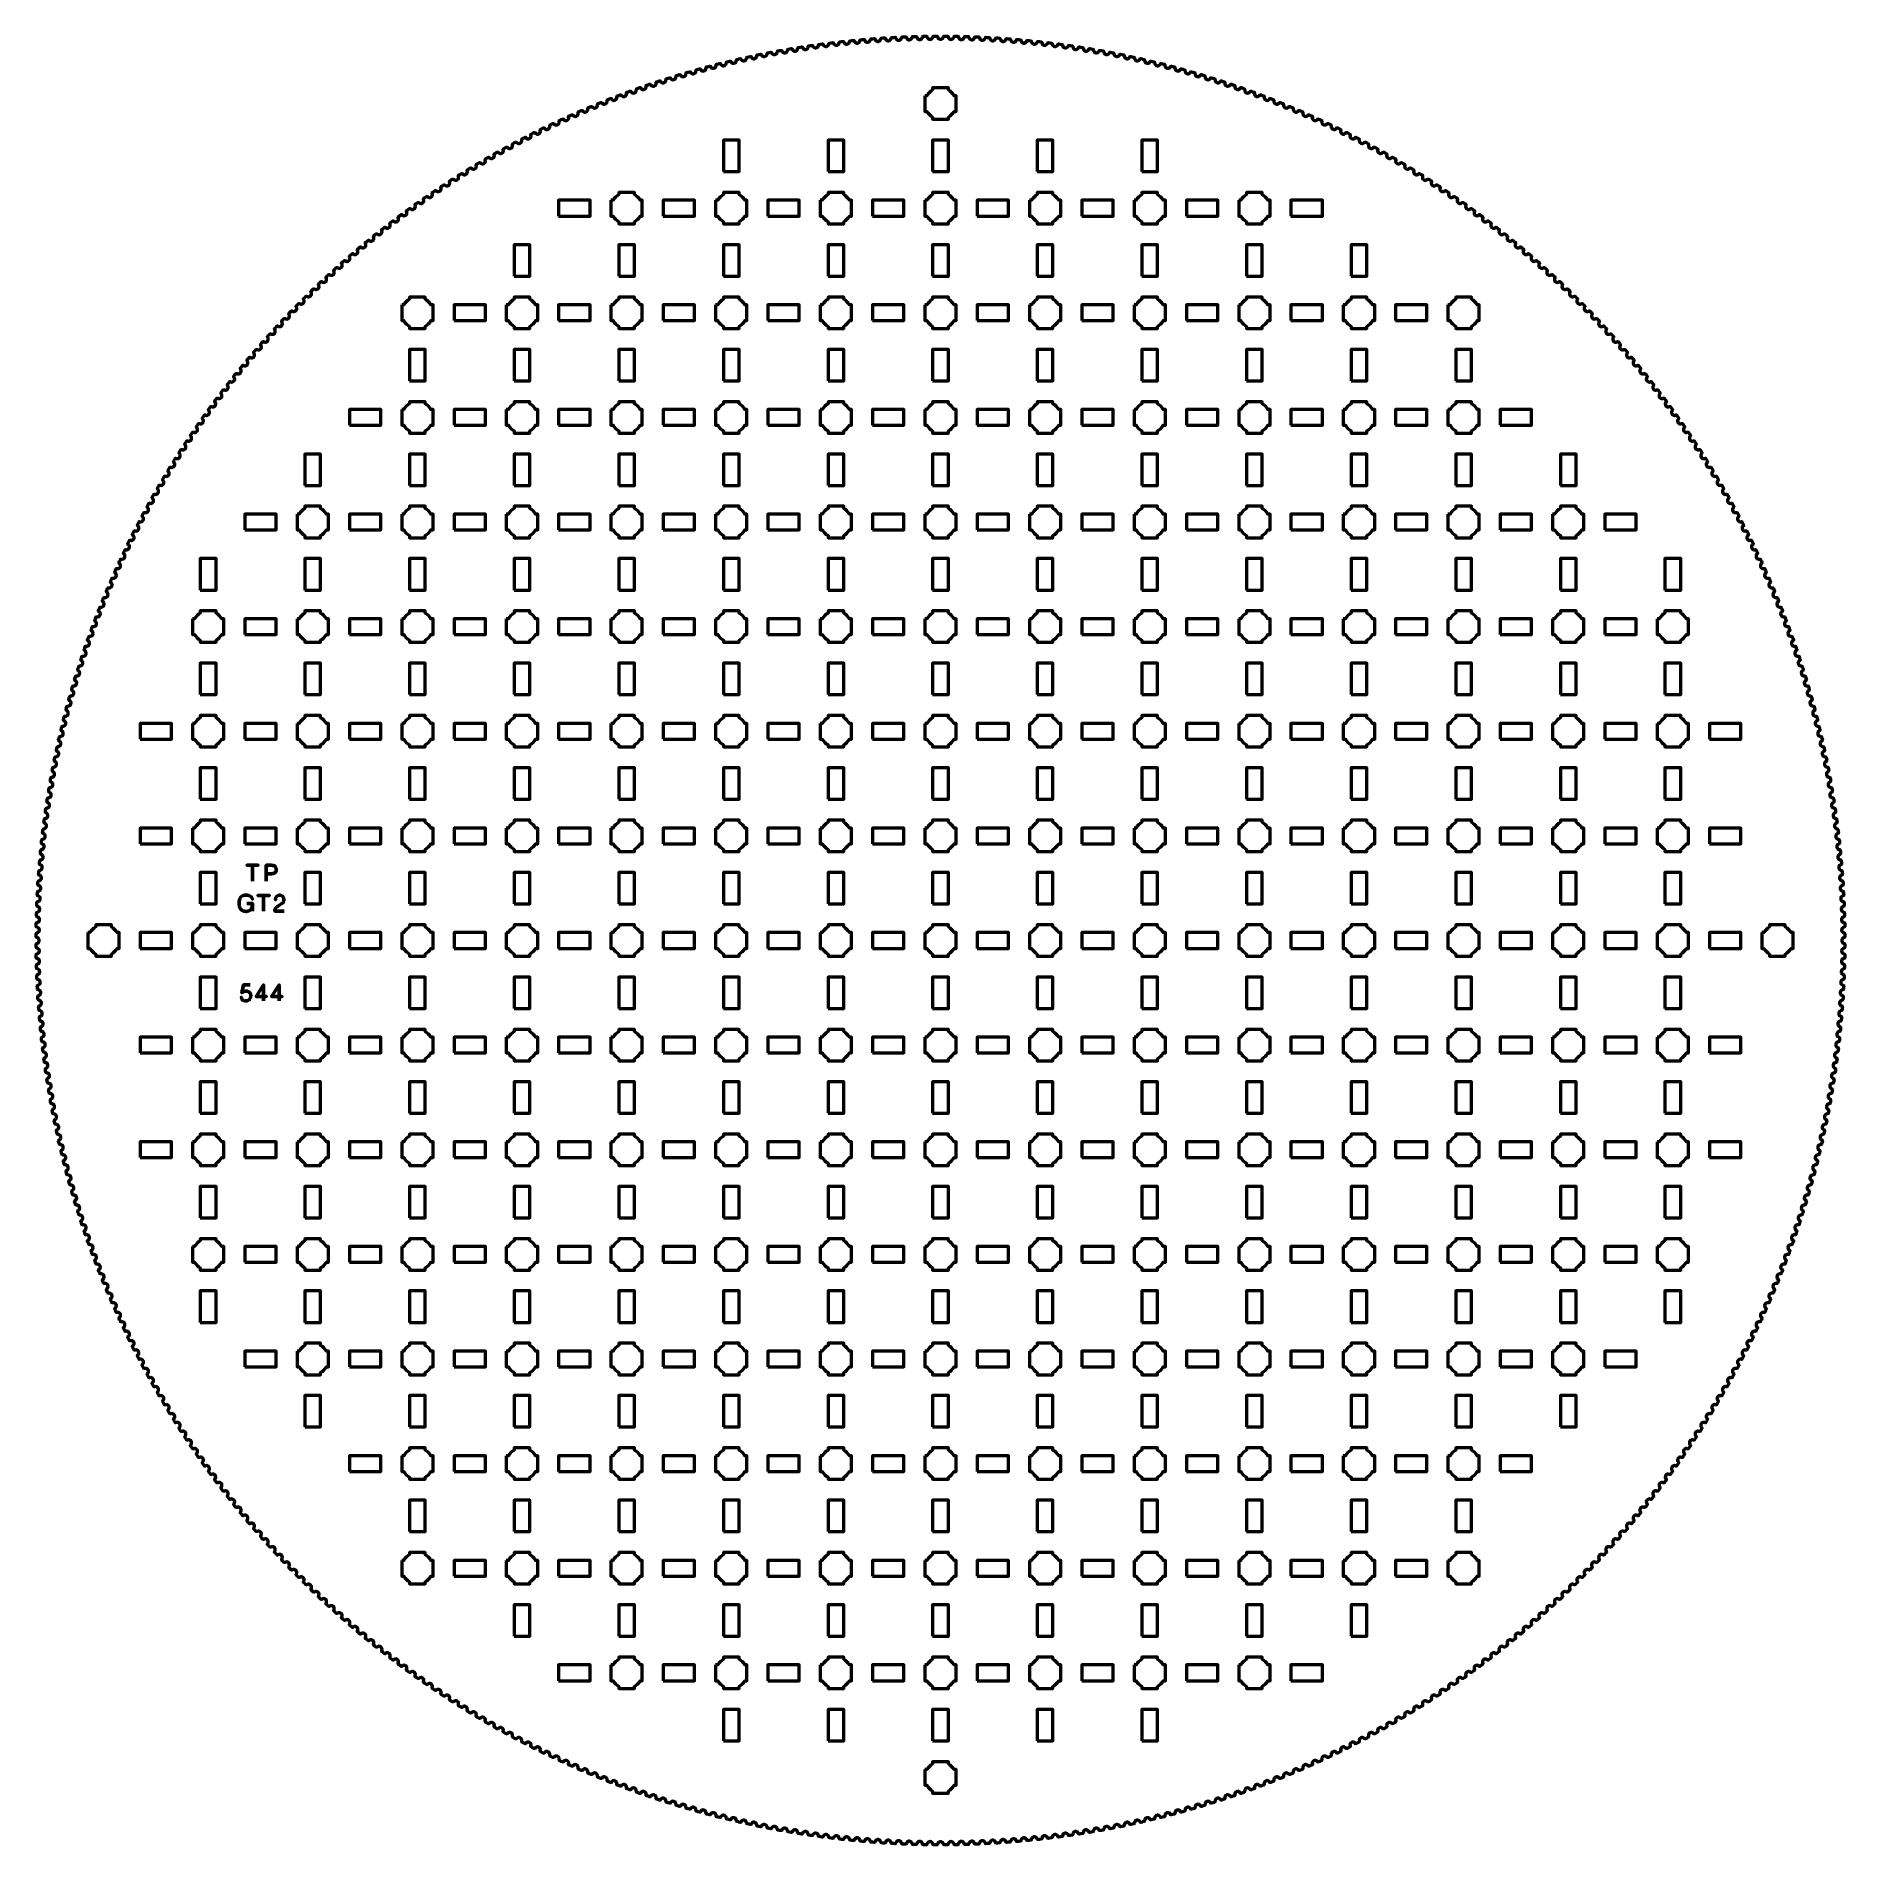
# Model space of a CAD drawing. Header units: centimetres. Extents: x -27.8 to 6.8, y -32.1 to 2.4.
import ezdxf

# ---------------------------------------------------------------- set-up
doc = ezdxf.new("R2010")
doc.units = ezdxf.units.CM
doc.header["$MEASUREMENT"] = 0
doc.layers.add('Layer 1', color=7, linetype='Continuous')

msp = doc.modelspace()

# ---------------------------------------------------------------- linework, layer by layer
at = {"layer": 'Layer 1', "lineweight": 53}
for points in [[(-14.65, -0.15), (-14.35, -0.15), (-14.35, 0.45), (-14.65, 0.45), (-14.65, -0.15)], [(-12.65, -0.15), (-12.35, -0.15), (-12.35, 0.45), (-12.65, 0.45), (-12.65, -0.15)], [(-10.65, -0.15), (-10.35, -0.15), (-10.35, 0.45), (-10.65, 0.45), (-10.65, -0.15)], [(-8.65, -0.15), (-8.35, -0.15), (-8.35, 0.45), (-8.65, 0.45), (-8.65, -0.15)], [(-6.65, -0.15), (-6.35, -0.15), (-6.35, 0.45), (-6.65, 0.45), (-6.65, -0.15)], [(-17.8, -1), (-17.2, -1), (-17.2, -0.7), (-17.8, -0.7), (-17.8, -1)], [(-15.8, -1), (-15.2, -1), (-15.2, -0.7), (-15.8, -0.7), (-15.8, -1)], [(-13.8, -1), (-13.2, -1), (-13.2, -0.7), (-13.8, -0.7), (-13.8, -1)], [(-11.8, -1), (-11.2, -1), (-11.2, -0.7), (-11.8, -0.7), (-11.8, -1)], [(-9.8, -1), (-9.2, -1), (-9.2, -0.7), (-9.8, -0.7), (-9.8, -1)], [(-7.8, -1), (-7.2, -1), (-7.2, -0.7), (-7.8, -0.7), (-7.8, -1)], [(-5.8, -1), (-5.2, -1), (-5.2, -0.7), (-5.8, -0.7), (-5.8, -1)], [(-3.8, -1), (-3.2, -1), (-3.2, -0.7), (-3.8, -0.7), (-3.8, -1)], [(-18.65, -2.15), (-18.35, -2.15), (-18.35, -1.55), (-18.65, -1.55), (-18.65, -2.15)], [(-16.65, -2.15), (-16.35, -2.15), (-16.35, -1.55), (-16.65, -1.55), (-16.65, -2.15)], [(-14.65, -2.15), (-14.35, -2.15), (-14.35, -1.55), (-14.65, -1.55), (-14.65, -2.15)], [(-12.65, -2.15), (-12.35, -2.15), (-12.35, -1.55), (-12.65, -1.55), (-12.65, -2.15)], [(-10.65, -2.15), (-10.35, -2.15), (-10.35, -1.55), (-10.65, -1.55), (-10.65, -2.15)], [(-8.65, -2.15), (-8.35, -2.15), (-8.35, -1.55), (-8.65, -1.55), (-8.65, -2.15)], [(-6.65, -2.15), (-6.35, -2.15), (-6.35, -1.55), (-6.65, -1.55), (-6.65, -2.15)], [(-4.65, -2.15), (-4.35, -2.15), (-4.35, -1.55), (-4.65, -1.55), (-4.65, -2.15)], [(-2.65, -2.15), (-2.35, -2.15), (-2.35, -1.55), (-2.65, -1.55), (-2.65, -2.15)], [(-19.8, -3), (-19.2, -3), (-19.2, -2.7), (-19.8, -2.7), (-19.8, -3)], [(-17.8, -3), (-17.2, -3), (-17.2, -2.7), (-17.8, -2.7), (-17.8, -3)], [(-15.8, -3), (-15.2, -3), (-15.2, -2.7), (-15.8, -2.7), (-15.8, -3)], [(-13.8, -3), (-13.2, -3), (-13.2, -2.7), (-13.8, -2.7), (-13.8, -3)], [(-11.8, -3), (-11.2, -3), (-11.2, -2.7), (-11.8, -2.7), (-11.8, -3)], [(-9.8, -3), (-9.2, -3), (-9.2, -2.7), (-9.8, -2.7), (-9.8, -3)], [(-7.8, -3), (-7.2, -3), (-7.2, -2.7), (-7.8, -2.7), (-7.8, -3)], [(-5.8, -3), (-5.2, -3), (-5.2, -2.7), (-5.8, -2.7), (-5.8, -3)], [(-3.8, -3), (-3.2, -3), (-3.2, -2.7), (-3.8, -2.7), (-3.8, -3)], [(-1.8, -3), (-1.2, -3), (-1.2, -2.7), (-1.8, -2.7), (-1.8, -3)], [(-20.65, -4.15), (-20.35, -4.15), (-20.35, -3.55), (-20.65, -3.55), (-20.65, -4.15)], [(-18.65, -4.15), (-18.35, -4.15), (-18.35, -3.55), (-18.65, -3.55), (-18.65, -4.15)], [(-16.65, -4.15), (-16.35, -4.15), (-16.35, -3.55), (-16.65, -3.55), (-16.65, -4.15)], [(-14.65, -4.15), (-14.35, -4.15), (-14.35, -3.55), (-14.65, -3.55), (-14.65, -4.15)], [(-12.65, -4.15), (-12.35, -4.15), (-12.35, -3.55), (-12.65, -3.55), (-12.65, -4.15)], [(-10.65, -4.15), (-10.35, -4.15), (-10.35, -3.55), (-10.65, -3.55), (-10.65, -4.15)], [(-8.65, -4.15), (-8.35, -4.15), (-8.35, -3.55), (-8.65, -3.55), (-8.65, -4.15)], [(-6.65, -4.15), (-6.35, -4.15), (-6.35, -3.55), (-6.65, -3.55), (-6.65, -4.15)], [(-4.65, -4.15), (-4.35, -4.15), (-4.35, -3.55), (-4.65, -3.55), (-4.65, -4.15)], [(-2.65, -4.15), (-2.35, -4.15), (-2.35, -3.55), (-2.65, -3.55), (-2.65, -4.15)], [(-0.65, -4.15), (-0.35, -4.15), (-0.35, -3.55), (-0.65, -3.55), (-0.65, -4.15)], [(-21.8, -5), (-21.2, -5), (-21.2, -4.7), (-21.8, -4.7), (-21.8, -5)], [(-19.8, -5), (-19.2, -5), (-19.2, -4.7), (-19.8, -4.7), (-19.8, -5)], [(-17.8, -5), (-17.2, -5), (-17.2, -4.7), (-17.8, -4.7), (-17.8, -5)], [(-15.8, -5), (-15.2, -5), (-15.2, -4.7), (-15.8, -4.7), (-15.8, -5)], [(-13.8, -5), (-13.2, -5), (-13.2, -4.7), (-13.8, -4.7), (-13.8, -5)], [(-11.8, -5), (-11.2, -5), (-11.2, -4.7), (-11.8, -4.7), (-11.8, -5)], [(-9.8, -5), (-9.2, -5), (-9.2, -4.7), (-9.8, -4.7), (-9.8, -5)], [(-7.8, -5), (-7.2, -5), (-7.2, -4.7), (-7.8, -4.7), (-7.8, -5)], [(-5.8, -5), (-5.2, -5), (-5.2, -4.7), (-5.8, -4.7), (-5.8, -5)], [(-3.8, -5), (-3.2, -5), (-3.2, -4.7), (-3.8, -4.7), (-3.8, -5)], [(-1.8, -5), (-1.2, -5), (-1.2, -4.7), (-1.8, -4.7), (-1.8, -5)], [(0.2, -5), (0.8, -5), (0.8, -4.7), (0.2, -4.7), (0.2, -5)], [(-22.65, -6.15), (-22.35, -6.15), (-22.35, -5.55), (-22.65, -5.55), (-22.65, -6.15)], [(-20.65, -6.15), (-20.35, -6.15), (-20.35, -5.55), (-20.65, -5.55), (-20.65, -6.15)], [(-18.65, -6.15), (-18.35, -6.15), (-18.35, -5.55), (-18.65, -5.55), (-18.65, -6.15)], [(-16.65, -6.15), (-16.35, -6.15), (-16.35, -5.55), (-16.65, -5.55), (-16.65, -6.15)], [(-14.65, -6.15), (-14.35, -6.15), (-14.35, -5.55), (-14.65, -5.55), (-14.65, -6.15)], [(-12.65, -6.15), (-12.35, -6.15), (-12.35, -5.55), (-12.65, -5.55), (-12.65, -6.15)], [(-10.65, -6.15), (-10.35, -6.15), (-10.35, -5.55), (-10.65, -5.55), (-10.65, -6.15)], [(-8.65, -6.15), (-8.35, -6.15), (-8.35, -5.55), (-8.65, -5.55), (-8.65, -6.15)], [(-6.65, -6.15), (-6.35, -6.15), (-6.35, -5.55), (-6.65, -5.55), (-6.65, -6.15)], [(-4.65, -6.15), (-4.35, -6.15), (-4.35, -5.55), (-4.65, -5.55), (-4.65, -6.15)], [(-2.65, -6.15), (-2.35, -6.15), (-2.35, -5.55), (-2.65, -5.55), (-2.65, -6.15)], [(-0.65, -6.15), (-0.35, -6.15), (-0.35, -5.55), (-0.65, -5.55), (-0.65, -6.15)], [(1.35, -6.15), (1.65, -6.15), (1.65, -5.55), (1.35, -5.55), (1.35, -6.15)], [(-23.8, -7), (-23.2, -7), (-23.2, -6.7), (-23.8, -6.7), (-23.8, -7)], [(-21.8, -7), (-21.2, -7), (-21.2, -6.7), (-21.8, -6.7), (-21.8, -7)], [(-19.8, -7), (-19.2, -7), (-19.2, -6.7), (-19.8, -6.7), (-19.8, -7)], [(-17.8, -7), (-17.2, -7), (-17.2, -6.7), (-17.8, -6.7), (-17.8, -7)], [(-15.8, -7), (-15.2, -7), (-15.2, -6.7), (-15.8, -6.7), (-15.8, -7)], [(-13.8, -7), (-13.2, -7), (-13.2, -6.7), (-13.8, -6.7), (-13.8, -7)], [(-11.8, -7), (-11.2, -7), (-11.2, -6.7), (-11.8, -6.7), (-11.8, -7)], [(-9.8, -7), (-9.2, -7), (-9.2, -6.7), (-9.8, -6.7), (-9.8, -7)], [(-7.8, -7), (-7.2, -7), (-7.2, -6.7), (-7.8, -6.7), (-7.8, -7)], [(-5.8, -7), (-5.2, -7), (-5.2, -6.7), (-5.8, -6.7), (-5.8, -7)], [(-3.8, -7), (-3.2, -7), (-3.2, -6.7), (-3.8, -6.7), (-3.8, -7)], [(-1.8, -7), (-1.2, -7), (-1.2, -6.7), (-1.8, -6.7), (-1.8, -7)], [(0.2, -7), (0.8, -7), (0.8, -6.7), (0.2, -6.7), (0.2, -7)], [(2.2, -7), (2.8, -7), (2.8, -6.7), (2.2, -6.7), (2.2, -7)], [(-24.65, -8.15), (-24.35, -8.15), (-24.35, -7.55), (-24.65, -7.55), (-24.65, -8.15)], [(-22.65, -8.15), (-22.35, -8.15), (-22.35, -7.55), (-22.65, -7.55), (-22.65, -8.15)], [(-20.65, -8.15), (-20.35, -8.15), (-20.35, -7.55), (-20.65, -7.55), (-20.65, -8.15)], [(-18.65, -8.15), (-18.35, -8.15), (-18.35, -7.55), (-18.65, -7.55), (-18.65, -8.15)], [(-16.65, -8.15), (-16.35, -8.15), (-16.35, -7.55), (-16.65, -7.55), (-16.65, -8.15)], [(-14.65, -8.15), (-14.35, -8.15), (-14.35, -7.55), (-14.65, -7.55), (-14.65, -8.15)], [(-12.65, -8.15), (-12.35, -8.15), (-12.35, -7.55), (-12.65, -7.55), (-12.65, -8.15)], [(-10.65, -8.15), (-10.35, -8.15), (-10.35, -7.55), (-10.65, -7.55), (-10.65, -8.15)], [(-8.65, -8.15), (-8.35, -8.15), (-8.35, -7.55), (-8.65, -7.55), (-8.65, -8.15)], [(-6.65, -8.15), (-6.35, -8.15), (-6.35, -7.55), (-6.65, -7.55), (-6.65, -8.15)], [(-4.65, -8.15), (-4.35, -8.15), (-4.35, -7.55), (-4.65, -7.55), (-4.65, -8.15)], [(-2.65, -8.15), (-2.35, -8.15), (-2.35, -7.55), (-2.65, -7.55), (-2.65, -8.15)], [(-0.65, -8.15), (-0.35, -8.15), (-0.35, -7.55), (-0.65, -7.55), (-0.65, -8.15)], [(1.35, -8.15), (1.65, -8.15), (1.65, -7.55), (1.35, -7.55), (1.35, -8.15)], [(3.35, -8.15), (3.65, -8.15), (3.65, -7.55), (3.35, -7.55), (3.35, -8.15)], [(-23.8, -9), (-23.2, -9), (-23.2, -8.7), (-23.8, -8.7), (-23.8, -9)], [(-21.8, -9), (-21.2, -9), (-21.2, -8.7), (-21.8, -8.7), (-21.8, -9)], [(-19.8, -9), (-19.2, -9), (-19.2, -8.7), (-19.8, -8.7), (-19.8, -9)], [(-17.8, -9), (-17.2, -9), (-17.2, -8.7), (-17.8, -8.7), (-17.8, -9)], [(-15.8, -9), (-15.2, -9), (-15.2, -8.7), (-15.8, -8.7), (-15.8, -9)], [(-13.8, -9), (-13.2, -9), (-13.2, -8.7), (-13.8, -8.7), (-13.8, -9)], [(-11.8, -9), (-11.2, -9), (-11.2, -8.7), (-11.8, -8.7), (-11.8, -9)], [(-9.8, -9), (-9.2, -9), (-9.2, -8.7), (-9.8, -8.7), (-9.8, -9)], [(-7.8, -9), (-7.2, -9), (-7.2, -8.7), (-7.8, -8.7), (-7.8, -9)], [(-5.8, -9), (-5.2, -9), (-5.2, -8.7), (-5.8, -8.7), (-5.8, -9)], [(-3.8, -9), (-3.2, -9), (-3.2, -8.7), (-3.8, -8.7), (-3.8, -9)], [(-1.8, -9), (-1.2, -9), (-1.2, -8.7), (-1.8, -8.7), (-1.8, -9)], [(0.2, -9), (0.8, -9), (0.8, -8.7), (0.2, -8.7), (0.2, -9)], [(2.2, -9), (2.8, -9), (2.8, -8.7), (2.2, -8.7), (2.2, -9)], [(-24.65, -10.15), (-24.35, -10.15), (-24.35, -9.55), (-24.65, -9.55), (-24.65, -10.15)], [(-22.65, -10.15), (-22.35, -10.15), (-22.35, -9.55), (-22.65, -9.55), (-22.65, -10.15)], [(-20.65, -10.15), (-20.35, -10.15), (-20.35, -9.55), (-20.65, -9.55), (-20.65, -10.15)], [(-18.65, -10.15), (-18.35, -10.15), (-18.35, -9.55), (-18.65, -9.55), (-18.65, -10.15)], [(-16.65, -10.15), (-16.35, -10.15), (-16.35, -9.55), (-16.65, -9.55), (-16.65, -10.15)], [(-14.65, -10.15), (-14.35, -10.15), (-14.35, -9.55), (-14.65, -9.55), (-14.65, -10.15)], [(-12.65, -10.15), (-12.35, -10.15), (-12.35, -9.55), (-12.65, -9.55), (-12.65, -10.15)], [(-10.65, -10.15), (-10.35, -10.15), (-10.35, -9.55), (-10.65, -9.55), (-10.65, -10.15)], [(-8.65, -10.15), (-8.35, -10.15), (-8.35, -9.55), (-8.65, -9.55), (-8.65, -10.15)], [(-6.65, -10.15), (-6.35, -10.15), (-6.35, -9.55), (-6.65, -9.55), (-6.65, -10.15)], [(-4.65, -10.15), (-4.35, -10.15), (-4.35, -9.55), (-4.65, -9.55), (-4.65, -10.15)], [(-2.65, -10.15), (-2.35, -10.15), (-2.35, -9.55), (-2.65, -9.55), (-2.65, -10.15)], [(-0.65, -10.15), (-0.35, -10.15), (-0.35, -9.55), (-0.65, -9.55), (-0.65, -10.15)], [(1.35, -10.15), (1.65, -10.15), (1.65, -9.55), (1.35, -9.55), (1.35, -10.15)], [(3.35, -10.15), (3.65, -10.15), (3.65, -9.55), (3.35, -9.55), (3.35, -10.15)], [(-25.8, -11), (-25.2, -11), (-25.2, -10.7), (-25.8, -10.7), (-25.8, -11)], [(-23.8, -11), (-23.2, -11), (-23.2, -10.7), (-23.8, -10.7), (-23.8, -11)], [(-21.8, -11), (-21.2, -11), (-21.2, -10.7), (-21.8, -10.7), (-21.8, -11)], [(-19.8, -11), (-19.2, -11), (-19.2, -10.7), (-19.8, -10.7), (-19.8, -11)], [(-17.8, -11), (-17.2, -11), (-17.2, -10.7), (-17.8, -10.7), (-17.8, -11)], [(-15.8, -11), (-15.2, -11), (-15.2, -10.7), (-15.8, -10.7), (-15.8, -11)], [(-13.8, -11), (-13.2, -11), (-13.2, -10.7), (-13.8, -10.7), (-13.8, -11)], [(-11.8, -11), (-11.2, -11), (-11.2, -10.7), (-11.8, -10.7), (-11.8, -11)], [(-9.8, -11), (-9.2, -11), (-9.2, -10.7), (-9.8, -10.7), (-9.8, -11)], [(-7.8, -11), (-7.2, -11), (-7.2, -10.7), (-7.8, -10.7), (-7.8, -11)], [(-5.8, -11), (-5.2, -11), (-5.2, -10.7), (-5.8, -10.7), (-5.8, -11)], [(-3.8, -11), (-3.2, -11), (-3.2, -10.7), (-3.8, -10.7), (-3.8, -11)], [(-1.8, -11), (-1.2, -11), (-1.2, -10.7), (-1.8, -10.7), (-1.8, -11)], [(0.2, -11), (0.8, -11), (0.8, -10.7), (0.2, -10.7), (0.2, -11)], [(2.2, -11), (2.8, -11), (2.8, -10.7), (2.2, -10.7), (2.2, -11)], [(4.2, -11), (4.8, -11), (4.8, -10.7), (4.2, -10.7), (4.2, -11)], [(-24.65, -12.15), (-24.35, -12.15), (-24.35, -11.55), (-24.65, -11.55), (-24.65, -12.15)], [(-22.65, -12.15), (-22.35, -12.15), (-22.35, -11.55), (-22.65, -11.55), (-22.65, -12.15)], [(-20.65, -12.15), (-20.35, -12.15), (-20.35, -11.55), (-20.65, -11.55), (-20.65, -12.15)], [(-18.65, -12.15), (-18.35, -12.15), (-18.35, -11.55), (-18.65, -11.55), (-18.65, -12.15)], [(-16.65, -12.15), (-16.35, -12.15), (-16.35, -11.55), (-16.65, -11.55), (-16.65, -12.15)], [(-14.65, -12.15), (-14.35, -12.15), (-14.35, -11.55), (-14.65, -11.55), (-14.65, -12.15)], [(-12.65, -12.15), (-12.35, -12.15), (-12.35, -11.55), (-12.65, -11.55), (-12.65, -12.15)], [(-10.65, -12.15), (-10.35, -12.15), (-10.35, -11.55), (-10.65, -11.55), (-10.65, -12.15)], [(-8.65, -12.15), (-8.35, -12.15), (-8.35, -11.55), (-8.65, -11.55), (-8.65, -12.15)], [(-6.65, -12.15), (-6.35, -12.15), (-6.35, -11.55), (-6.65, -11.55), (-6.65, -12.15)], [(-4.65, -12.15), (-4.35, -12.15), (-4.35, -11.55), (-4.65, -11.55), (-4.65, -12.15)], [(-2.65, -12.15), (-2.35, -12.15), (-2.35, -11.55), (-2.65, -11.55), (-2.65, -12.15)], [(-0.65, -12.15), (-0.35, -12.15), (-0.35, -11.55), (-0.65, -11.55), (-0.65, -12.15)], [(1.35, -12.15), (1.65, -12.15), (1.65, -11.55), (1.35, -11.55), (1.35, -12.15)], [(3.35, -12.15), (3.65, -12.15), (3.65, -11.55), (3.35, -11.55), (3.35, -12.15)], [(-25.8, -13), (-25.2, -13), (-25.2, -12.7), (-25.8, -12.7), (-25.8, -13)], [(-23.8, -13), (-23.2, -13), (-23.2, -12.7), (-23.8, -12.7), (-23.8, -13)], [(-21.8, -13), (-21.2, -13), (-21.2, -12.7), (-21.8, -12.7), (-21.8, -13)], [(-19.8, -13), (-19.2, -13), (-19.2, -12.7), (-19.8, -12.7), (-19.8, -13)], [(-17.8, -13), (-17.2, -13), (-17.2, -12.7), (-17.8, -12.7), (-17.8, -13)], [(-15.8, -13), (-15.2, -13), (-15.2, -12.7), (-15.8, -12.7), (-15.8, -13)], [(-13.8, -13), (-13.2, -13), (-13.2, -12.7), (-13.8, -12.7), (-13.8, -13)], [(-11.8, -13), (-11.2, -13), (-11.2, -12.7), (-11.8, -12.7), (-11.8, -13)], [(-9.8, -13), (-9.2, -13), (-9.2, -12.7), (-9.8, -12.7), (-9.8, -13)], [(-7.8, -13), (-7.2, -13), (-7.2, -12.7), (-7.8, -12.7), (-7.8, -13)], [(-5.8, -13), (-5.2, -13), (-5.2, -12.7), (-5.8, -12.7), (-5.8, -13)], [(-3.8, -13), (-3.2, -13), (-3.2, -12.7), (-3.8, -12.7), (-3.8, -13)], [(-1.8, -13), (-1.2, -13), (-1.2, -12.7), (-1.8, -12.7), (-1.8, -13)], [(0.2, -13), (0.8, -13), (0.8, -12.7), (0.2, -12.7), (0.2, -13)], [(2.2, -13), (2.8, -13), (2.8, -12.7), (2.2, -12.7), (2.2, -13)], [(4.2, -13), (4.8, -13), (4.8, -12.7), (4.2, -12.7), (4.2, -13)], [(-24.65, -14.15), (-24.35, -14.15), (-24.35, -13.55), (-24.65, -13.55), (-24.65, -14.15)], [(-22.65, -14.15), (-22.35, -14.15), (-22.35, -13.55), (-22.65, -13.55), (-22.65, -14.15)], [(-20.65, -14.15), (-20.35, -14.15), (-20.35, -13.55), (-20.65, -13.55), (-20.65, -14.15)], [(-18.65, -14.15), (-18.35, -14.15), (-18.35, -13.55), (-18.65, -13.55), (-18.65, -14.15)], [(-16.65, -14.15), (-16.35, -14.15), (-16.35, -13.55), (-16.65, -13.55), (-16.65, -14.15)], [(-14.65, -14.15), (-14.35, -14.15), (-14.35, -13.55), (-14.65, -13.55), (-14.65, -14.15)], [(-12.65, -14.15), (-12.35, -14.15), (-12.35, -13.55), (-12.65, -13.55), (-12.65, -14.15)], [(-10.65, -14.15), (-10.35, -14.15), (-10.35, -13.55), (-10.65, -13.55), (-10.65, -14.15)], [(-8.65, -14.15), (-8.35, -14.15), (-8.35, -13.55), (-8.65, -13.55), (-8.65, -14.15)], [(-6.65, -14.15), (-6.35, -14.15), (-6.35, -13.55), (-6.65, -13.55), (-6.65, -14.15)], [(-4.65, -14.15), (-4.35, -14.15), (-4.35, -13.55), (-4.65, -13.55), (-4.65, -14.15)], [(-2.65, -14.15), (-2.35, -14.15), (-2.35, -13.55), (-2.65, -13.55), (-2.65, -14.15)], [(-0.65, -14.15), (-0.35, -14.15), (-0.35, -13.55), (-0.65, -13.55), (-0.65, -14.15)], [(1.35, -14.15), (1.65, -14.15), (1.65, -13.55), (1.35, -13.55), (1.35, -14.15)], [(3.35, -14.15), (3.65, -14.15), (3.65, -13.55), (3.35, -13.55), (3.35, -14.15)], [(-25.8, -15), (-25.2, -15), (-25.2, -14.7), (-25.8, -14.7), (-25.8, -15)], [(-23.8, -15), (-23.2, -15), (-23.2, -14.7), (-23.8, -14.7), (-23.8, -15)], [(-21.8, -15), (-21.2, -15), (-21.2, -14.7), (-21.8, -14.7), (-21.8, -15)], [(-19.8, -15), (-19.2, -15), (-19.2, -14.7), (-19.8, -14.7), (-19.8, -15)], [(-17.8, -15), (-17.2, -15), (-17.2, -14.7), (-17.8, -14.7), (-17.8, -15)], [(-15.8, -15), (-15.2, -15), (-15.2, -14.7), (-15.8, -14.7), (-15.8, -15)], [(-13.8, -15), (-13.2, -15), (-13.2, -14.7), (-13.8, -14.7), (-13.8, -15)], [(-11.8, -15), (-11.2, -15), (-11.2, -14.7), (-11.8, -14.7), (-11.8, -15)], [(-9.8, -15), (-9.2, -15), (-9.2, -14.7), (-9.8, -14.7), (-9.8, -15)], [(-7.8, -15), (-7.2, -15), (-7.2, -14.7), (-7.8, -14.7), (-7.8, -15)], [(-5.8, -15), (-5.2, -15), (-5.2, -14.7), (-5.8, -14.7), (-5.8, -15)], [(-3.8, -15), (-3.2, -15), (-3.2, -14.7), (-3.8, -14.7), (-3.8, -15)], [(-1.8, -15), (-1.2, -15), (-1.2, -14.7), (-1.8, -14.7), (-1.8, -15)], [(0.2, -15), (0.8, -15), (0.8, -14.7), (0.2, -14.7), (0.2, -15)], [(2.2, -15), (2.8, -15), (2.8, -14.7), (2.2, -14.7), (2.2, -15)], [(4.2, -15), (4.8, -15), (4.8, -14.7), (4.2, -14.7), (4.2, -15)], [(-24.65, -16.15), (-24.35, -16.15), (-24.35, -15.55), (-24.65, -15.55), (-24.65, -16.15)], [(-22.65, -16.15), (-22.35, -16.15), (-22.35, -15.55), (-22.65, -15.55), (-22.65, -16.15)], [(-20.65, -16.15), (-20.35, -16.15), (-20.35, -15.55), (-20.65, -15.55), (-20.65, -16.15)], [(-18.65, -16.15), (-18.35, -16.15), (-18.35, -15.55), (-18.65, -15.55), (-18.65, -16.15)], [(-16.65, -16.15), (-16.35, -16.15), (-16.35, -15.55), (-16.65, -15.55), (-16.65, -16.15)], [(-14.65, -16.15), (-14.35, -16.15), (-14.35, -15.55), (-14.65, -15.55), (-14.65, -16.15)], [(-12.65, -16.15), (-12.35, -16.15), (-12.35, -15.55), (-12.65, -15.55), (-12.65, -16.15)], [(-10.65, -16.15), (-10.35, -16.15), (-10.35, -15.55), (-10.65, -15.55), (-10.65, -16.15)], [(-8.65, -16.15), (-8.35, -16.15), (-8.35, -15.55), (-8.65, -15.55), (-8.65, -16.15)], [(-6.65, -16.15), (-6.35, -16.15), (-6.35, -15.55), (-6.65, -15.55), (-6.65, -16.15)], [(-4.65, -16.15), (-4.35, -16.15), (-4.35, -15.55), (-4.65, -15.55), (-4.65, -16.15)], [(-2.65, -16.15), (-2.35, -16.15), (-2.35, -15.55), (-2.65, -15.55), (-2.65, -16.15)], [(-0.65, -16.15), (-0.35, -16.15), (-0.35, -15.55), (-0.65, -15.55), (-0.65, -16.15)], [(1.35, -16.15), (1.65, -16.15), (1.65, -15.55), (1.35, -15.55), (1.35, -16.15)], [(3.35, -16.15), (3.65, -16.15), (3.65, -15.55), (3.35, -15.55), (3.35, -16.15)], [(-25.8, -17), (-25.2, -17), (-25.2, -16.7), (-25.8, -16.7), (-25.8, -17)], [(-23.8, -17), (-23.2, -17), (-23.2, -16.7), (-23.8, -16.7), (-23.8, -17)], [(-21.8, -17), (-21.2, -17), (-21.2, -16.7), (-21.8, -16.7), (-21.8, -17)], [(-19.8, -17), (-19.2, -17), (-19.2, -16.7), (-19.8, -16.7), (-19.8, -17)], [(-17.8, -17), (-17.2, -17), (-17.2, -16.7), (-17.8, -16.7), (-17.8, -17)], [(-15.8, -17), (-15.2, -17), (-15.2, -16.7), (-15.8, -16.7), (-15.8, -17)], [(-13.8, -17), (-13.2, -17), (-13.2, -16.7), (-13.8, -16.7), (-13.8, -17)], [(-11.8, -17), (-11.2, -17), (-11.2, -16.7), (-11.8, -16.7), (-11.8, -17)], [(-9.8, -17), (-9.2, -17), (-9.2, -16.7), (-9.8, -16.7), (-9.8, -17)], [(-7.8, -17), (-7.2, -17), (-7.2, -16.7), (-7.8, -16.7), (-7.8, -17)], [(-5.8, -17), (-5.2, -17), (-5.2, -16.7), (-5.8, -16.7), (-5.8, -17)], [(-3.8, -17), (-3.2, -17), (-3.2, -16.7), (-3.8, -16.7), (-3.8, -17)], [(-1.8, -17), (-1.2, -17), (-1.2, -16.7), (-1.8, -16.7), (-1.8, -17)], [(0.2, -17), (0.8, -17), (0.8, -16.7), (0.2, -16.7), (0.2, -17)], [(2.2, -17), (2.8, -17), (2.8, -16.7), (2.2, -16.7), (2.2, -17)], [(4.2, -17), (4.8, -17), (4.8, -16.7), (4.2, -16.7), (4.2, -17)], [(-24.65, -18.15), (-24.35, -18.15), (-24.35, -17.55), (-24.65, -17.55), (-24.65, -18.15)], [(-22.65, -18.15), (-22.35, -18.15), (-22.35, -17.55), (-22.65, -17.55), (-22.65, -18.15)], [(-20.65, -18.15), (-20.35, -18.15), (-20.35, -17.55), (-20.65, -17.55), (-20.65, -18.15)], [(-18.65, -18.15), (-18.35, -18.15), (-18.35, -17.55), (-18.65, -17.55), (-18.65, -18.15)], [(-16.65, -18.15), (-16.35, -18.15), (-16.35, -17.55), (-16.65, -17.55), (-16.65, -18.15)], [(-14.65, -18.15), (-14.35, -18.15), (-14.35, -17.55), (-14.65, -17.55), (-14.65, -18.15)], [(-12.65, -18.15), (-12.35, -18.15), (-12.35, -17.55), (-12.65, -17.55), (-12.65, -18.15)], [(-10.65, -18.15), (-10.35, -18.15), (-10.35, -17.55), (-10.65, -17.55), (-10.65, -18.15)], [(-8.65, -18.15), (-8.35, -18.15), (-8.35, -17.55), (-8.65, -17.55), (-8.65, -18.15)], [(-6.65, -18.15), (-6.35, -18.15), (-6.35, -17.55), (-6.65, -17.55), (-6.65, -18.15)], [(-4.65, -18.15), (-4.35, -18.15), (-4.35, -17.55), (-4.65, -17.55), (-4.65, -18.15)], [(-2.65, -18.15), (-2.35, -18.15), (-2.35, -17.55), (-2.65, -17.55), (-2.65, -18.15)], [(-0.65, -18.15), (-0.35, -18.15), (-0.35, -17.55), (-0.65, -17.55), (-0.65, -18.15)], [(1.35, -18.15), (1.65, -18.15), (1.65, -17.55), (1.35, -17.55), (1.35, -18.15)], [(3.35, -18.15), (3.65, -18.15), (3.65, -17.55), (3.35, -17.55), (3.35, -18.15)], [(-25.8, -19), (-25.2, -19), (-25.2, -18.7), (-25.8, -18.7), (-25.8, -19)], [(-23.8, -19), (-23.2, -19), (-23.2, -18.7), (-23.8, -18.7), (-23.8, -19)], [(-21.8, -19), (-21.2, -19), (-21.2, -18.7), (-21.8, -18.7), (-21.8, -19)], [(-19.8, -19), (-19.2, -19), (-19.2, -18.7), (-19.8, -18.7), (-19.8, -19)], [(-17.8, -19), (-17.2, -19), (-17.2, -18.7), (-17.8, -18.7), (-17.8, -19)], [(-15.8, -19), (-15.2, -19), (-15.2, -18.7), (-15.8, -18.7), (-15.8, -19)], [(-13.8, -19), (-13.2, -19), (-13.2, -18.7), (-13.8, -18.7), (-13.8, -19)], [(-11.8, -19), (-11.2, -19), (-11.2, -18.7), (-11.8, -18.7), (-11.8, -19)], [(-9.8, -19), (-9.2, -19), (-9.2, -18.7), (-9.8, -18.7), (-9.8, -19)], [(-7.8, -19), (-7.2, -19), (-7.2, -18.7), (-7.8, -18.7), (-7.8, -19)], [(-5.8, -19), (-5.2, -19), (-5.2, -18.7), (-5.8, -18.7), (-5.8, -19)], [(-3.8, -19), (-3.2, -19), (-3.2, -18.7), (-3.8, -18.7), (-3.8, -19)], [(-1.8, -19), (-1.2, -19), (-1.2, -18.7), (-1.8, -18.7), (-1.8, -19)], [(0.2, -19), (0.8, -19), (0.8, -18.7), (0.2, -18.7), (0.2, -19)], [(2.2, -19), (2.8, -19), (2.8, -18.7), (2.2, -18.7), (2.2, -19)], [(4.2, -19), (4.8, -19), (4.8, -18.7), (4.2, -18.7), (4.2, -19)], [(-24.65, -20.15), (-24.35, -20.15), (-24.35, -19.55), (-24.65, -19.55), (-24.65, -20.15)], [(-22.65, -20.15), (-22.35, -20.15), (-22.35, -19.55), (-22.65, -19.55), (-22.65, -20.15)], [(-20.65, -20.15), (-20.35, -20.15), (-20.35, -19.55), (-20.65, -19.55), (-20.65, -20.15)], [(-18.65, -20.15), (-18.35, -20.15), (-18.35, -19.55), (-18.65, -19.55), (-18.65, -20.15)], [(-16.65, -20.15), (-16.35, -20.15), (-16.35, -19.55), (-16.65, -19.55), (-16.65, -20.15)], [(-14.65, -20.15), (-14.35, -20.15), (-14.35, -19.55), (-14.65, -19.55), (-14.65, -20.15)], [(-12.65, -20.15), (-12.35, -20.15), (-12.35, -19.55), (-12.65, -19.55), (-12.65, -20.15)], [(-10.65, -20.15), (-10.35, -20.15), (-10.35, -19.55), (-10.65, -19.55), (-10.65, -20.15)], [(-8.65, -20.15), (-8.35, -20.15), (-8.35, -19.55), (-8.65, -19.55), (-8.65, -20.15)], [(-6.65, -20.15), (-6.35, -20.15), (-6.35, -19.55), (-6.65, -19.55), (-6.65, -20.15)], [(-4.65, -20.15), (-4.35, -20.15), (-4.35, -19.55), (-4.65, -19.55), (-4.65, -20.15)], [(-2.65, -20.15), (-2.35, -20.15), (-2.35, -19.55), (-2.65, -19.55), (-2.65, -20.15)], [(-0.65, -20.15), (-0.35, -20.15), (-0.35, -19.55), (-0.65, -19.55), (-0.65, -20.15)], [(1.35, -20.15), (1.65, -20.15), (1.65, -19.55), (1.35, -19.55), (1.35, -20.15)], [(3.35, -20.15), (3.65, -20.15), (3.65, -19.55), (3.35, -19.55), (3.35, -20.15)], [(-23.8, -21), (-23.2, -21), (-23.2, -20.7), (-23.8, -20.7), (-23.8, -21)], [(-21.8, -21), (-21.2, -21), (-21.2, -20.7), (-21.8, -20.7), (-21.8, -21)], [(-19.8, -21), (-19.2, -21), (-19.2, -20.7), (-19.8, -20.7), (-19.8, -21)], [(-17.8, -21), (-17.2, -21), (-17.2, -20.7), (-17.8, -20.7), (-17.8, -21)], [(-15.8, -21), (-15.2, -21), (-15.2, -20.7), (-15.8, -20.7), (-15.8, -21)], [(-13.8, -21), (-13.2, -21), (-13.2, -20.7), (-13.8, -20.7), (-13.8, -21)], [(-11.8, -21), (-11.2, -21), (-11.2, -20.7), (-11.8, -20.7), (-11.8, -21)], [(-9.8, -21), (-9.2, -21), (-9.2, -20.7), (-9.8, -20.7), (-9.8, -21)], [(-7.8, -21), (-7.2, -21), (-7.2, -20.7), (-7.8, -20.7), (-7.8, -21)], [(-5.8, -21), (-5.2, -21), (-5.2, -20.7), (-5.8, -20.7), (-5.8, -21)], [(-3.8, -21), (-3.2, -21), (-3.2, -20.7), (-3.8, -20.7), (-3.8, -21)], [(-1.8, -21), (-1.2, -21), (-1.2, -20.7), (-1.8, -20.7), (-1.8, -21)], [(0.2, -21), (0.8, -21), (0.8, -20.7), (0.2, -20.7), (0.2, -21)], [(2.2, -21), (2.8, -21), (2.8, -20.7), (2.2, -20.7), (2.2, -21)], [(-24.65, -22.15), (-24.35, -22.15), (-24.35, -21.55), (-24.65, -21.55), (-24.65, -22.15)], [(-22.65, -22.15), (-22.35, -22.15), (-22.35, -21.55), (-22.65, -21.55), (-22.65, -22.15)], [(-20.65, -22.15), (-20.35, -22.15), (-20.35, -21.55), (-20.65, -21.55), (-20.65, -22.15)], [(-18.65, -22.15), (-18.35, -22.15), (-18.35, -21.55), (-18.65, -21.55), (-18.65, -22.15)], [(-16.65, -22.15), (-16.35, -22.15), (-16.35, -21.55), (-16.65, -21.55), (-16.65, -22.15)], [(-14.65, -22.15), (-14.35, -22.15), (-14.35, -21.55), (-14.65, -21.55), (-14.65, -22.15)], [(-12.65, -22.15), (-12.35, -22.15), (-12.35, -21.55), (-12.65, -21.55), (-12.65, -22.15)], [(-10.65, -22.15), (-10.35, -22.15), (-10.35, -21.55), (-10.65, -21.55), (-10.65, -22.15)], [(-8.65, -22.15), (-8.35, -22.15), (-8.35, -21.55), (-8.65, -21.55), (-8.65, -22.15)], [(-6.65, -22.15), (-6.35, -22.15), (-6.35, -21.55), (-6.65, -21.55), (-6.65, -22.15)], [(-4.65, -22.15), (-4.35, -22.15), (-4.35, -21.55), (-4.65, -21.55), (-4.65, -22.15)], [(-2.65, -22.15), (-2.35, -22.15), (-2.35, -21.55), (-2.65, -21.55), (-2.65, -22.15)], [(-0.65, -22.15), (-0.35, -22.15), (-0.35, -21.55), (-0.65, -21.55), (-0.65, -22.15)], [(1.35, -22.15), (1.65, -22.15), (1.65, -21.55), (1.35, -21.55), (1.35, -22.15)], [(3.35, -22.15), (3.65, -22.15), (3.65, -21.55), (3.35, -21.55), (3.35, -22.15)], [(-23.8, -23), (-23.2, -23), (-23.2, -22.7), (-23.8, -22.7), (-23.8, -23)], [(-21.8, -23), (-21.2, -23), (-21.2, -22.7), (-21.8, -22.7), (-21.8, -23)], [(-19.8, -23), (-19.2, -23), (-19.2, -22.7), (-19.8, -22.7), (-19.8, -23)], [(-17.8, -23), (-17.2, -23), (-17.2, -22.7), (-17.8, -22.7), (-17.8, -23)], [(-15.8, -23), (-15.2, -23), (-15.2, -22.7), (-15.8, -22.7), (-15.8, -23)], [(-13.8, -23), (-13.2, -23), (-13.2, -22.7), (-13.8, -22.7), (-13.8, -23)], [(-11.8, -23), (-11.2, -23), (-11.2, -22.7), (-11.8, -22.7), (-11.8, -23)], [(-9.8, -23), (-9.2, -23), (-9.2, -22.7), (-9.8, -22.7), (-9.8, -23)], [(-7.8, -23), (-7.2, -23), (-7.2, -22.7), (-7.8, -22.7), (-7.8, -23)], [(-5.8, -23), (-5.2, -23), (-5.2, -22.7), (-5.8, -22.7), (-5.8, -23)], [(-3.8, -23), (-3.2, -23), (-3.2, -22.7), (-3.8, -22.7), (-3.8, -23)], [(-1.8, -23), (-1.2, -23), (-1.2, -22.7), (-1.8, -22.7), (-1.8, -23)], [(0.2, -23), (0.8, -23), (0.8, -22.7), (0.2, -22.7), (0.2, -23)], [(2.2, -23), (2.8, -23), (2.8, -22.7), (2.2, -22.7), (2.2, -23)], [(-22.65, -24.15), (-22.35, -24.15), (-22.35, -23.55), (-22.65, -23.55), (-22.65, -24.15)], [(-20.65, -24.15), (-20.35, -24.15), (-20.35, -23.55), (-20.65, -23.55), (-20.65, -24.15)], [(-18.65, -24.15), (-18.35, -24.15), (-18.35, -23.55), (-18.65, -23.55), (-18.65, -24.15)], [(-16.65, -24.15), (-16.35, -24.15), (-16.35, -23.55), (-16.65, -23.55), (-16.65, -24.15)], [(-14.65, -24.15), (-14.35, -24.15), (-14.35, -23.55), (-14.65, -23.55), (-14.65, -24.15)], [(-12.65, -24.15), (-12.35, -24.15), (-12.35, -23.55), (-12.65, -23.55), (-12.65, -24.15)], [(-10.65, -24.15), (-10.35, -24.15), (-10.35, -23.55), (-10.65, -23.55), (-10.65, -24.15)], [(-8.65, -24.15), (-8.35, -24.15), (-8.35, -23.55), (-8.65, -23.55), (-8.65, -24.15)], [(-6.65, -24.15), (-6.35, -24.15), (-6.35, -23.55), (-6.65, -23.55), (-6.65, -24.15)], [(-4.65, -24.15), (-4.35, -24.15), (-4.35, -23.55), (-4.65, -23.55), (-4.65, -24.15)], [(-2.65, -24.15), (-2.35, -24.15), (-2.35, -23.55), (-2.65, -23.55), (-2.65, -24.15)], [(-0.65, -24.15), (-0.35, -24.15), (-0.35, -23.55), (-0.65, -23.55), (-0.65, -24.15)], [(1.35, -24.15), (1.65, -24.15), (1.65, -23.55), (1.35, -23.55), (1.35, -24.15)], [(-21.8, -25), (-21.2, -25), (-21.2, -24.7), (-21.8, -24.7), (-21.8, -25)], [(-19.8, -25), (-19.2, -25), (-19.2, -24.7), (-19.8, -24.7), (-19.8, -25)], [(-17.8, -25), (-17.2, -25), (-17.2, -24.7), (-17.8, -24.7), (-17.8, -25)], [(-15.8, -25), (-15.2, -25), (-15.2, -24.7), (-15.8, -24.7), (-15.8, -25)], [(-13.8, -25), (-13.2, -25), (-13.2, -24.7), (-13.8, -24.7), (-13.8, -25)], [(-11.8, -25), (-11.2, -25), (-11.2, -24.7), (-11.8, -24.7), (-11.8, -25)], [(-9.8, -25), (-9.2, -25), (-9.2, -24.7), (-9.8, -24.7), (-9.8, -25)], [(-7.8, -25), (-7.2, -25), (-7.2, -24.7), (-7.8, -24.7), (-7.8, -25)], [(-5.8, -25), (-5.2, -25), (-5.2, -24.7), (-5.8, -24.7), (-5.8, -25)], [(-3.8, -25), (-3.2, -25), (-3.2, -24.7), (-3.8, -24.7), (-3.8, -25)], [(-1.8, -25), (-1.2, -25), (-1.2, -24.7), (-1.8, -24.7), (-1.8, -25)], [(0.2, -25), (0.8, -25), (0.8, -24.7), (0.2, -24.7), (0.2, -25)], [(-20.65, -26.15), (-20.35, -26.15), (-20.35, -25.55), (-20.65, -25.55), (-20.65, -26.15)], [(-18.65, -26.15), (-18.35, -26.15), (-18.35, -25.55), (-18.65, -25.55), (-18.65, -26.15)], [(-16.65, -26.15), (-16.35, -26.15), (-16.35, -25.55), (-16.65, -25.55), (-16.65, -26.15)], [(-14.65, -26.15), (-14.35, -26.15), (-14.35, -25.55), (-14.65, -25.55), (-14.65, -26.15)], [(-12.65, -26.15), (-12.35, -26.15), (-12.35, -25.55), (-12.65, -25.55), (-12.65, -26.15)], [(-10.65, -26.15), (-10.35, -26.15), (-10.35, -25.55), (-10.65, -25.55), (-10.65, -26.15)], [(-8.65, -26.15), (-8.35, -26.15), (-8.35, -25.55), (-8.65, -25.55), (-8.65, -26.15)], [(-6.65, -26.15), (-6.35, -26.15), (-6.35, -25.55), (-6.65, -25.55), (-6.65, -26.15)], [(-4.65, -26.15), (-4.35, -26.15), (-4.35, -25.55), (-4.65, -25.55), (-4.65, -26.15)], [(-2.65, -26.15), (-2.35, -26.15), (-2.35, -25.55), (-2.65, -25.55), (-2.65, -26.15)], [(-0.65, -26.15), (-0.35, -26.15), (-0.35, -25.55), (-0.65, -25.55), (-0.65, -26.15)], [(-19.8, -27), (-19.2, -27), (-19.2, -26.7), (-19.8, -26.7), (-19.8, -27)], [(-17.8, -27), (-17.2, -27), (-17.2, -26.7), (-17.8, -26.7), (-17.8, -27)], [(-15.8, -27), (-15.2, -27), (-15.2, -26.7), (-15.8, -26.7), (-15.8, -27)], [(-13.8, -27), (-13.2, -27), (-13.2, -26.7), (-13.8, -26.7), (-13.8, -27)], [(-11.8, -27), (-11.2, -27), (-11.2, -26.7), (-11.8, -26.7), (-11.8, -27)], [(-9.8, -27), (-9.2, -27), (-9.2, -26.7), (-9.8, -26.7), (-9.8, -27)], [(-7.8, -27), (-7.2, -27), (-7.2, -26.7), (-7.8, -26.7), (-7.8, -27)], [(-5.8, -27), (-5.2, -27), (-5.2, -26.7), (-5.8, -26.7), (-5.8, -27)], [(-3.8, -27), (-3.2, -27), (-3.2, -26.7), (-3.8, -26.7), (-3.8, -27)], [(-1.8, -27), (-1.2, -27), (-1.2, -26.7), (-1.8, -26.7), (-1.8, -27)], [(-18.65, -28.15), (-18.35, -28.15), (-18.35, -27.55), (-18.65, -27.55), (-18.65, -28.15)], [(-16.65, -28.15), (-16.35, -28.15), (-16.35, -27.55), (-16.65, -27.55), (-16.65, -28.15)], [(-14.65, -28.15), (-14.35, -28.15), (-14.35, -27.55), (-14.65, -27.55), (-14.65, -28.15)], [(-12.65, -28.15), (-12.35, -28.15), (-12.35, -27.55), (-12.65, -27.55), (-12.65, -28.15)], [(-10.65, -28.15), (-10.35, -28.15), (-10.35, -27.55), (-10.65, -27.55), (-10.65, -28.15)], [(-8.65, -28.15), (-8.35, -28.15), (-8.35, -27.55), (-8.65, -27.55), (-8.65, -28.15)], [(-6.65, -28.15), (-6.35, -28.15), (-6.35, -27.55), (-6.65, -27.55), (-6.65, -28.15)], [(-4.65, -28.15), (-4.35, -28.15), (-4.35, -27.55), (-4.65, -27.55), (-4.65, -28.15)], [(-2.65, -28.15), (-2.35, -28.15), (-2.35, -27.55), (-2.65, -27.55), (-2.65, -28.15)], [(-17.8, -29), (-17.2, -29), (-17.2, -28.7), (-17.8, -28.7), (-17.8, -29)], [(-15.8, -29), (-15.2, -29), (-15.2, -28.7), (-15.8, -28.7), (-15.8, -29)], [(-13.8, -29), (-13.2, -29), (-13.2, -28.7), (-13.8, -28.7), (-13.8, -29)], [(-11.8, -29), (-11.2, -29), (-11.2, -28.7), (-11.8, -28.7), (-11.8, -29)], [(-9.8, -29), (-9.2, -29), (-9.2, -28.7), (-9.8, -28.7), (-9.8, -29)], [(-7.8, -29), (-7.2, -29), (-7.2, -28.7), (-7.8, -28.7), (-7.8, -29)], [(-5.8, -29), (-5.2, -29), (-5.2, -28.7), (-5.8, -28.7), (-5.8, -29)], [(-3.8, -29), (-3.2, -29), (-3.2, -28.7), (-3.8, -28.7), (-3.8, -29)], [(-14.65, -30.15), (-14.35, -30.15), (-14.35, -29.55), (-14.65, -29.55), (-14.65, -30.15)], [(-12.65, -30.15), (-12.35, -30.15), (-12.35, -29.55), (-12.65, -29.55), (-12.65, -30.15)], [(-10.65, -30.15), (-10.35, -30.15), (-10.35, -29.55), (-10.65, -29.55), (-10.65, -30.15)], [(-8.65, -30.15), (-8.35, -30.15), (-8.35, -29.55), (-8.65, -29.55), (-8.65, -30.15)], [(-6.65, -30.15), (-6.35, -30.15), (-6.35, -29.55), (-6.65, -29.55), (-6.65, -30.15)]]:
    msp.add_lwpolyline(points, close=True, dxfattribs=at)
for points, knots in [([(-14.16614, 2.04491), (-14.16614, 2.04491), (-14.19555, 2.03832), (-14.19555, 2.03832), (-14.19555, 2.03832), (-14.20363, 2.03652), (-14.20872, 2.0285), (-14.20695, 2.02077), (-14.20695, 2.02077), (-14.20586, 1.99477), (-14.22372, 1.97058), (-14.25036, 1.96464), (-14.25036, 1.96464), (-14.27701, 1.9587), (-14.30345, 1.97301), (-14.31348, 1.99701), (-14.31348, 1.99701), (-14.31339, 1.99686), (-14.31344, 1.99706), (-14.31348, 1.99724), (-14.31348, 1.99724), (-14.31553, 2.00498), (-14.32336, 2.00981), (-14.33125, 2.00805), (-14.33125, 2.00805), (-14.33125, 2.00805), (-14.36071, 2.00152), (-14.36071, 2.00152), (-14.36071, 2.00152), (-14.36071, 2.00152), (-14.36103, 2.00144), (-14.36103, 2.00144), (-14.36103, 2.00144), (-14.36103, 2.00144), (-14.39036, 1.99451), (-14.39036, 1.99451), (-14.39036, 1.99451), (-14.39842, 1.99262), (-14.40342, 1.98454), (-14.40155, 1.97683), (-14.40155, 1.97683), (-14.40017, 1.95085), (-14.41774, 1.92645), (-14.44432, 1.9202), (-14.44432, 1.9202), (-14.47089, 1.91395), (-14.49749, 1.92796), (-14.50781, 1.95184), (-14.50781, 1.95184), (-14.50771, 1.9517), (-14.50777, 1.95189), (-14.50781, 1.95207), (-14.50781, 1.95207), (-14.50994, 1.95979), (-14.51783, 1.96453), (-14.5257, 1.96268), (-14.5257, 1.96268), (-14.5257, 1.96268), (-14.55508, 1.9558), (-14.55508, 1.9558), (-14.55508, 1.9558), (-14.55508, 1.9558), (-14.5554, 1.95573), (-14.5554, 1.95573), (-14.5554, 1.95573), (-14.5554, 1.95573), (-14.58465, 1.94846), (-14.58465, 1.94846), (-14.58465, 1.94846), (-14.59268, 1.94647), (-14.59759, 1.93833), (-14.59564, 1.93064), (-14.59564, 1.93064), (-14.59395, 1.90468), (-14.61124, 1.88009), (-14.63774, 1.87353), (-14.63774, 1.87353), (-14.66425, 1.86697), (-14.69101, 1.88067), (-14.70159, 1.90443), (-14.70159, 1.90443), (-14.7015, 1.90429), (-14.70156, 1.90448), (-14.7016, 1.90466), (-14.7016, 1.90466), (-14.70382, 1.91236), (-14.71176, 1.917), (-14.71962, 1.91506), (-14.71962, 1.91506), (-14.71962, 1.91506), (-14.74892, 1.90784), (-14.74892, 1.90784), (-14.74892, 1.90784), (-14.74892, 1.90784), (-14.74923, 1.90777), (-14.74923, 1.90777), (-14.74923, 1.90777), (-14.74923, 1.90777), (-14.77839, 1.90016), (-14.77839, 1.90016), (-14.77839, 1.90016), (-14.78641, 1.89808), (-14.79122, 1.88988), (-14.78918, 1.88222), (-14.78918, 1.88222), (-14.78719, 1.85628), (-14.8042, 1.83149), (-14.83062, 1.82462), (-14.83062, 1.82462), (-14.85704, 1.81776), (-14.88396, 1.83115), (-14.89482, 1.85478), (-14.89482, 1.85478), (-14.89473, 1.85464), (-14.89479, 1.85484), (-14.89483, 1.85502), (-14.89483, 1.85502), (-14.89714, 1.86268), (-14.90514, 1.86724), (-14.91297, 1.86521), (-14.91297, 1.86521), (-14.91297, 1.86521), (-14.94218, 1.85765), (-14.94218, 1.85765), (-14.94218, 1.85765), (-14.94218, 1.85765), (-14.94249, 1.85757), (-14.94249, 1.85757), (-14.94249, 1.85757), (-14.94249, 1.85757), (-14.97157, 1.84963), (-14.97157, 1.84963), (-14.97157, 1.84963), (-14.97955, 1.84745), (-14.98427, 1.83921), (-14.98214, 1.83157), (-14.98214, 1.83157), (-14.97986, 1.80565), (-14.99658, 1.78066), (-15.02292, 1.77349), (-15.02292, 1.77349), (-15.04926, 1.76633), (-15.07633, 1.7794), (-15.08747, 1.80291), (-15.08747, 1.80291), (-15.08737, 1.80277), (-15.08743, 1.80296), (-15.08748, 1.80315), (-15.08748, 1.80315), (-15.08988, 1.81078), (-15.09792, 1.81525), (-15.10573, 1.81312), (-15.10573, 1.81312), (-15.10573, 1.81312), (-15.13485, 1.80523), (-15.13485, 1.80523), (-15.13485, 1.80523), (-15.13485, 1.80523), (-15.13517, 1.80515), (-15.13517, 1.80515), (-15.13517, 1.80515), (-15.13517, 1.80515), (-15.16414, 1.79687), (-15.16414, 1.79687), (-15.16414, 1.79687), (-15.17211, 1.7946), (-15.17673, 1.7863), (-15.17451, 1.77869), (-15.17451, 1.77869), (-15.17193, 1.7528), (-15.18836, 1.72762), (-15.21461, 1.72015), (-15.21461, 1.72015), (-15.24087, 1.71268), (-15.26809, 1.72543), (-15.2795, 1.74882), (-15.2795, 1.74882), (-15.27939, 1.74868), (-15.27946, 1.74887), (-15.27951, 1.74905), (-15.27951, 1.74905), (-15.282, 1.75666), (-15.29009, 1.76103), (-15.29788, 1.75882), (-15.29788, 1.75882), (-15.29788, 1.75882), (-15.32691, 1.75059), (-15.32691, 1.75059), (-15.32691, 1.75059), (-15.32691, 1.75059), (-15.32722, 1.7505), (-15.32722, 1.7505), (-15.32722, 1.7505), (-15.32722, 1.7505), (-15.3561, 1.74189), (-15.3561, 1.74189), (-15.3561, 1.74189), (-15.36404, 1.73953), (-15.36856, 1.73118), (-15.36626, 1.72359), (-15.36626, 1.72359), (-15.36338, 1.69773), (-15.37951, 1.67236), (-15.40568, 1.66459), (-15.40568, 1.66459), (-15.43185, 1.65682), (-15.45922, 1.66926), (-15.47089, 1.69251), (-15.47089, 1.69251), (-15.47079, 1.69237), (-15.47085, 1.69256), (-15.47091, 1.69274), (-15.47091, 1.69274), (-15.47348, 1.70032), (-15.48163, 1.7046), (-15.48938, 1.7023), (-15.48938, 1.7023), (-15.48938, 1.7023), (-15.51832, 1.69373), (-15.51832, 1.69373), (-15.51832, 1.69373), (-15.51832, 1.69373), (-15.51863, 1.69364), (-15.51863, 1.69364), (-15.51863, 1.69364), (-15.51863, 1.69364), (-15.54741, 1.6847), (-15.54741, 1.6847), (-15.54741, 1.6847), (-15.55532, 1.68225), (-15.55975, 1.67384), (-15.55735, 1.66628), (-15.55735, 1.66628), (-15.55417, 1.64045), (-15.57001, 1.6149), (-15.59609, 1.60683), (-15.59609, 1.60683), (-15.62217, 1.59875), (-15.64968, 1.61088), (-15.66162, 1.63399), (-15.66162, 1.63399), (-15.66151, 1.63386), (-15.66158, 1.63404), (-15.66164, 1.63423), (-15.66164, 1.63423), (-15.6643, 1.64178), (-15.6725, 1.64596), (-15.68022, 1.64357), (-15.68022, 1.64357), (-15.68022, 1.64357), (-15.70906, 1.63467), (-15.70906, 1.63467), (-15.70906, 1.63467), (-15.70906, 1.63467), (-15.70937, 1.63457), (-15.70937, 1.63457), (-15.70937, 1.63457), (-15.70937, 1.63457), (-15.73804, 1.6253), (-15.73804, 1.6253), (-15.73804, 1.6253), (-15.74592, 1.62276), (-15.75026, 1.6143), (-15.74777, 1.60677), (-15.74777, 1.60677), (-15.7443, 1.58098), (-15.75984, 1.55525), (-15.78582, 1.54687), (-15.78582, 1.54687), (-15.81181, 1.5385), (-15.83945, 1.5503), (-15.85166, 1.57328), (-15.85166, 1.57328), (-15.85155, 1.57314), (-15.85162, 1.57333), (-15.85168, 1.57351), (-15.85168, 1.57351), (-15.85443, 1.58103), (-15.86267, 1.58512), (-15.87037, 1.58264), (-15.87037, 1.58264), (-15.87037, 1.58264), (-15.8991, 1.57341), (-15.8991, 1.57341), (-15.8991, 1.57341), (-15.8991, 1.57341), (-15.89941, 1.57331), (-15.89941, 1.57331), (-15.89941, 1.57331), (-15.89941, 1.57331), (-15.92798, 1.5637), (-15.92798, 1.5637), (-15.92798, 1.5637), (-15.93583, 1.56107), (-15.94006, 1.55256), (-15.9375, 1.54506), (-15.9375, 1.54506), (-15.93372, 1.51931), (-15.94897, 1.49341), (-15.97485, 1.48473), (-15.97485, 1.48473), (-16.00074, 1.47605), (-16.02852, 1.48754), (-16.04099, 1.51037), (-16.04099, 1.51037), (-16.04088, 1.51024), (-16.04095, 1.51042), (-16.04101, 1.51061), (-16.04101, 1.51061), (-16.04385, 1.51809), (-16.05214, 1.52208), (-16.05981, 1.51951), (-16.05981, 1.51951), (-16.05981, 1.51951), (-16.08843, 1.50995), (-16.08843, 1.50995), (-16.08843, 1.50995), (-16.08843, 1.50995), (-16.08874, 1.50985), (-16.08874, 1.50985), (-16.08874, 1.50985), (-16.08874, 1.50985), (-16.11719, 1.49991), (-16.11719, 1.49991), (-16.11719, 1.49991), (-16.12501, 1.49719), (-16.12915, 1.48864), (-16.12649, 1.48116), (-16.12649, 1.48116), (-16.12242, 1.45546), (-16.13736, 1.42938), (-16.16315, 1.42041), (-16.16315, 1.42041), (-16.18893, 1.41143), (-16.21684, 1.4226), (-16.22958, 1.44528), (-16.22958, 1.44528), (-16.22947, 1.44515), (-16.22954, 1.44534), (-16.2296, 1.44552), (-16.2296, 1.44552), (-16.23253, 1.45297), (-16.24086, 1.45687), (-16.2485, 1.45421), (-16.2485, 1.45421), (-16.2485, 1.45421), (-16.27701, 1.44432), (-16.27701, 1.44432), (-16.27701, 1.44432), (-16.27701, 1.44432), (-16.27732, 1.44421), (-16.27732, 1.44421), (-16.27732, 1.44421), (-16.27732, 1.44421), (-16.30565, 1.43395), (-16.30565, 1.43395), (-16.30565, 1.43395), (-16.31344, 1.43113), (-16.31748, 1.42253), (-16.31474, 1.41509), (-16.31474, 1.41509), (-16.31037, 1.38944), (-16.32501, 1.36319), (-16.35069, 1.35391), (-16.35069, 1.35391), (-16.37636, 1.34464), (-16.4044, 1.35549), (-16.4174, 1.37802), (-16.4174, 1.37802), (-16.41729, 1.37789), (-16.41737, 1.37808), (-16.41743, 1.37825), (-16.41743, 1.37825), (-16.42044, 1.38567), (-16.42882, 1.38947), (-16.43643, 1.38673), (-16.43643, 1.38673), (-16.43643, 1.38673), (-16.46482, 1.37651), (-16.46482, 1.37651), (-16.46482, 1.37651), (-16.46482, 1.37651), (-16.46512, 1.3764), (-16.46512, 1.3764), (-16.46512, 1.3764), (-16.46512, 1.3764), (-16.49334, 1.36581), (-16.49334, 1.36581), (-16.49334, 1.36581), (-16.50109, 1.3629), (-16.50503, 1.35426), (-16.50221, 1.34685), (-16.50221, 1.34685), (-16.49754, 1.32125), (-16.51188, 1.29483), (-16.53745, 1.28526), (-16.53745, 1.28526), (-16.56302, 1.27569), (-16.59118, 1.28621), (-16.60443, 1.30859), (-16.60443, 1.30859), (-16.60432, 1.30847), (-16.6044, 1.30865), (-16.60447, 1.30883), (-16.60447, 1.30883), (-16.60756, 1.31621), (-16.61598, 1.31991), (-16.62356, 1.31708), (-16.62356, 1.31708), (-16.62356, 1.31708), (-16.65183, 1.30653), (-16.65183, 1.30653), (-16.65183, 1.30653), (-16.65183, 1.30653), (-16.65214, 1.30642), (-16.65214, 1.30642), (-16.65214, 1.30642), (-16.65214, 1.30642), (-16.68023, 1.2955), (-16.68023, 1.2955), (-16.68023, 1.2955), (-16.68795, 1.29251), (-16.69179, 1.28382), (-16.68887, 1.27644), (-16.68887, 1.27644), (-16.68391, 1.2509), (-16.69795, 1.22431), (-16.7234, 1.21445), (-16.7234, 1.21445), (-16.74886, 1.20459), (-16.77714, 1.21478), (-16.79065, 1.23701), (-16.79065, 1.23701), (-16.79054, 1.23688), (-16.79062, 1.23707), (-16.79069, 1.23724), (-16.79069, 1.23724), (-16.79387, 1.24459), (-16.80233, 1.2482), (-16.80988, 1.24528), (-16.80988, 1.24528), (-16.80988, 1.24528), (-16.83803, 1.2344), (-16.83803, 1.2344), (-16.83803, 1.2344), (-16.83803, 1.2344), (-16.83833, 1.23429), (-16.83833, 1.23429), (-16.83833, 1.23429), (-16.83833, 1.23429), (-16.86629, 1.22305), (-16.86629, 1.22305), (-16.86629, 1.22305), (-16.87398, 1.21997), (-16.87771, 1.21123), (-16.87472, 1.20389), (-16.87472, 1.20389), (-16.86946, 1.1784), (-16.88319, 1.15166), (-16.90853, 1.1415), (-16.90853, 1.1415), (-16.93387, 1.13135), (-16.96227, 1.14121), (-16.97603, 1.16328), (-16.97603, 1.16328), (-16.97592, 1.16316), (-16.976, 1.16334), (-16.97607, 1.16352), (-16.97607, 1.16352), (-16.97934, 1.17083), (-16.98784, 1.17433), (-16.99535, 1.17133), (-16.99535, 1.17133), (-16.99535, 1.17133), (-17.02337, 1.16013), (-17.02337, 1.16013), (-17.02337, 1.16013), (-17.02337, 1.16013), (-17.02367, 1.16001), (-17.02367, 1.16001), (-17.02367, 1.16001), (-17.02367, 1.16001), (-17.0515, 1.14845), (-17.0515, 1.14845), (-17.0515, 1.14845), (-17.05915, 1.14528), (-17.06279, 1.1365), (-17.05971, 1.12919), (-17.05971, 1.12919), (-17.05416, 1.10377), (-17.06758, 1.07687), (-17.0928, 1.06642), (-17.0928, 1.06642), (-17.11802, 1.05597), (-17.14653, 1.06551), (-17.16055, 1.08742), (-17.16055, 1.08742), (-17.16043, 1.08729), (-17.16052, 1.08748), (-17.16059, 1.08765), (-17.16059, 1.08765), (-17.16394, 1.09492), (-17.17249, 1.09833), (-17.17996, 1.09524), (-17.17996, 1.09524), (-17.17996, 1.09524), (-17.20785, 1.08372), (-17.20785, 1.08372), (-17.20785, 1.08372), (-17.20785, 1.08372), (-17.20815, 1.08359), (-17.20815, 1.08359), (-17.20815, 1.08359), (-17.20815, 1.08359), (-17.23584, 1.07171), (-17.23584, 1.07171), (-17.23584, 1.07171), (-17.24346, 1.06845), (-17.24699, 1.05963), (-17.24383, 1.05236), (-17.24383, 1.05236), (-17.23798, 1.02701), (-17.25109, 0.99995), (-17.27619, 0.98921), (-17.27619, 0.98921), (-17.30129, 0.97847), (-17.32991, 0.98768), (-17.34418, 1.00943), (-17.34418, 1.00943), (-17.34406, 1.00931), (-17.34415, 1.00949), (-17.34422, 1.00966), (-17.34422, 1.00966), (-17.34766, 1.01689), (-17.35624, 1.0202), (-17.36368, 1.01702), (-17.36368, 1.01702), (-17.36368, 1.01702), (-17.39143, 1.00518), (-17.39143, 1.00518), (-17.39143, 1.00518), (-17.39143, 1.00518), (-17.39173, 1.00505), (-17.39173, 1.00505), (-17.39173, 1.00505), (-17.39173, 1.00505), (-17.41929, 0.99285), (-17.41929, 0.99285), (-17.41929, 0.99285), (-17.42686, 0.98951), (-17.43029, 0.98065), (-17.42705, 0.97341), (-17.42705, 0.97341), (-17.42091, 0.94812), (-17.4337, 0.92092), (-17.45867, 0.90989), (-17.45867, 0.90989), (-17.48365, 0.89887), (-17.51237, 0.90774), (-17.5269, 0.92932), (-17.5269, 0.92932), (-17.52678, 0.9292), (-17.52687, 0.92938), (-17.52694, 0.92955), (-17.52694, 0.92955), (-17.53046, 0.93675), (-17.53908, 0.93996), (-17.54648, 0.93669), (-17.54648, 0.93669), (-17.54648, 0.93669), (-17.5741, 0.92453), (-17.5741, 0.92453), (-17.5741, 0.92453), (-17.5741, 0.92453), (-17.57439, 0.9244), (-17.57439, 0.9244), (-17.57439, 0.9244), (-17.57439, 0.9244), (-17.60181, 0.91188), (-17.60181, 0.91188), (-17.60181, 0.91188), (-17.60934, 0.90845), (-17.61267, 0.89955), (-17.60934, 0.89235), (-17.60934, 0.89235), (-17.60291, 0.86714), (-17.61539, 0.83979), (-17.64023, 0.82847), (-17.64023, 0.82847), (-17.66508, 0.81716), (-17.6939, 0.8257), (-17.70867, 0.84711), (-17.70867, 0.84711), (-17.70855, 0.84699), (-17.70864, 0.84717), (-17.70872, 0.84734), (-17.70872, 0.84734), (-17.71232, 0.85449), (-17.72098, 0.85761), (-17.72834, 0.85425), (-17.72834, 0.85425), (-17.72834, 0.85425), (-17.75582, 0.84177), (-17.75582, 0.84177), (-17.75582, 0.84177), (-17.75582, 0.84177), (-17.75611, 0.84164), (-17.75611, 0.84164), (-17.75611, 0.84164), (-17.75611, 0.84164), (-17.78338, 0.8288), (-17.78338, 0.8288), (-17.78338, 0.8288), (-17.79087, 0.82528), (-17.7941, 0.81635), (-17.79069, 0.80919), (-17.79069, 0.80919), (-17.78397, 0.78405), (-17.79613, 0.75656), (-17.82084, 0.74496), (-17.82084, 0.74496), (-17.84555, 0.73336), (-17.87447, 0.74157), (-17.88949, 0.76281), (-17.88949, 0.76281), (-17.88937, 0.76269), (-17.88946, 0.76286), (-17.88954, 0.76304), (-17.88954, 0.76304), (-17.89322, 0.77015), (-17.90192, 0.77316), (-17.90924, 0.76972), (-17.90924, 0.76972), (-17.90924, 0.76972), (-17.93657, 0.75693), (-17.93657, 0.75693), (-17.93657, 0.75693), (-17.93657, 0.75693), (-17.93686, 0.75679), (-17.93686, 0.75679), (-17.93686, 0.75679), (-17.93686, 0.75679), (-17.96398, 0.74364), (-17.96398, 0.74364), (-17.96398, 0.74364), (-17.97143, 0.74003), (-17.97455, 0.73106), (-17.97106, 0.72394), (-17.97106, 0.72394), (-17.96405, 0.69888), (-17.97589, 0.67125), (-18.00047, 0.65936), (-18.00047, 0.65936), (-18.02504, 0.64748), (-18.05405, 0.65535), (-18.06932, 0.67642), (-18.06932, 0.67642), (-18.06919, 0.6763), (-18.06929, 0.67648), (-18.06937, 0.67665), (-18.06937, 0.67665), (-18.07314, 0.68371), (-18.08186, 0.68663), (-18.08915, 0.6831), (-18.08915, 0.6831), (-18.08915, 0.6831), (-18.11633, 0.66999), (-18.11633, 0.66999), (-18.11633, 0.66999), (-18.11633, 0.66999), (-18.11662, 0.66985), (-18.11662, 0.66985), (-18.11662, 0.66985), (-18.11662, 0.66985), (-18.14358, 0.65639), (-18.14358, 0.65639), (-18.14358, 0.65639), (-18.15099, 0.6527), (-18.15401, 0.64369), (-18.15043, 0.63661), (-18.15043, 0.63661), (-18.14313, 0.61164), (-18.15466, 0.58387), (-18.17909, 0.5717), (-18.17909, 0.5717), (-18.20353, 0.55953), (-18.23263, 0.56707), (-18.24814, 0.58796), (-18.24814, 0.58796), (-18.24801, 0.58784), (-18.24811, 0.58802), (-18.2482, 0.58819), (-18.2482, 0.58819), (-18.25204, 0.59521), (-18.2608, 0.59802), (-18.26804, 0.59441), (-18.26804, 0.59441), (-18.26804, 0.59441), (-18.29507, 0.58099), (-18.29507, 0.58099), (-18.29507, 0.58099), (-18.29507, 0.58099), (-18.29536, 0.58085), (-18.29536, 0.58085), (-18.29536, 0.58085), (-18.29536, 0.58085), (-18.32216, 0.56707), (-18.32216, 0.56707), (-18.32216, 0.56707), (-18.32953, 0.5633), (-18.33245, 0.55425), (-18.32879, 0.54722), (-18.32879, 0.54722), (-18.3212, 0.52233), (-18.3324, 0.49443), (-18.3567, 0.48198), (-18.3567, 0.48198), (-18.38099, 0.46953), (-18.41018, 0.47673), (-18.42593, 0.49744), (-18.42593, 0.49744), (-18.4258, 0.49733), (-18.4259, 0.4975), (-18.42599, 0.49767), (-18.42599, 0.49767), (-18.42991, 0.50465), (-18.4387, 0.50735), (-18.4459, 0.50367), (-18.4459, 0.50367), (-18.4459, 0.50367), (-18.47277, 0.48993), (-18.47277, 0.48993), (-18.47277, 0.48993), (-18.47277, 0.48993), (-18.47306, 0.48978), (-18.47306, 0.48978), (-18.47306, 0.48978), (-18.47306, 0.48978), (-18.49971, 0.4757), (-18.49971, 0.4757), (-18.49971, 0.4757), (-18.50703, 0.47184), (-18.50984, 0.46276), (-18.5061, 0.45577), (-18.5061, 0.45577), (-18.49823, 0.43097), (-18.5091, 0.40295), (-18.53325, 0.39022), (-18.53325, 0.39022), (-18.5574, 0.37749), (-18.58667, 0.38435), (-18.60266, 0.40488), (-18.60266, 0.40488), (-18.60253, 0.40476), (-18.60263, 0.40493), (-18.60272, 0.4051), (-18.60272, 0.4051), (-18.60672, 0.41203), (-18.61555, 0.41464), (-18.6227, 0.41087), (-18.6227, 0.41087), (-18.6227, 0.41087), (-18.64941, 0.39683), (-18.64941, 0.39683), (-18.64941, 0.39683), (-18.64941, 0.39683), (-18.6497, 0.39667), (-18.6497, 0.39667), (-18.6497, 0.39667), (-18.6497, 0.39667), (-18.67618, 0.38229), (-18.67618, 0.38229), (-18.67618, 0.38229), (-18.68346, 0.37834), (-18.68616, 0.36923), (-18.68234, 0.36228), (-18.68234, 0.36228), (-18.67418, 0.33757), (-18.68474, 0.30943), (-18.70874, 0.29642), (-18.70874, 0.29642), (-18.73274, 0.28341), (-18.76208, 0.28994), (-18.77831, 0.31027), (-18.77831, 0.31027), (-18.77818, 0.31016), (-18.77828, 0.31033), (-18.77837, 0.3105), (-18.77837, 0.3105), (-18.78246, 0.31739), (-18.79131, 0.31989), (-18.79842, 0.31604), (-18.79842, 0.31604), (-18.79842, 0.31604), (-18.82497, 0.30169), (-18.82497, 0.30169), (-18.82497, 0.30169), (-18.82497, 0.30169), (-18.82525, 0.30153), (-18.82525, 0.30153), (-18.82525, 0.30153), (-18.82525, 0.30153), (-18.85156, 0.28684), (-18.85156, 0.28684), (-18.85156, 0.28684), (-18.8588, 0.28281), (-18.8614, 0.27367), (-18.85749, 0.26676), (-18.85749, 0.26676), (-18.84905, 0.24215), (-18.85928, 0.21388), (-18.88313, 0.2006), (-18.88313, 0.2006), (-18.90698, 0.18731), (-18.9364, 0.1935), (-18.95285, 0.21365), (-18.95285, 0.21365), (-18.95272, 0.21354), (-18.95283, 0.21371), (-18.95292, 0.21388), (-18.95292, 0.21388), (-18.95708, 0.22071), (-18.96596, 0.22312), (-18.97303, 0.21918), (-18.97303, 0.21918), (-18.97303, 0.21918), (-18.99941, 0.20452), (-18.99941, 0.20452), (-18.99941, 0.20452), (-18.99941, 0.20452), (-18.99969, 0.20436), (-18.99969, 0.20436), (-18.99969, 0.20436), (-18.99969, 0.20436), (-19.02583, 0.18937), (-19.02583, 0.18937), (-19.02583, 0.18937), (-19.03302, 0.18526), (-19.03551, 0.17609), (-19.03153, 0.16923), (-19.03153, 0.16923), (-19.0228, 0.14472), (-19.0327, 0.11633), (-19.0564, 0.10277), (-19.0564, 0.10277), (-19.08009, 0.08921), (-19.10958, 0.09506), (-19.12627, 0.11502), (-19.12627, 0.11502), (-19.12614, 0.11491), (-19.12624, 0.11508), (-19.12634, 0.11524), (-19.12634, 0.11524), (-19.13058, 0.12203), (-19.13949, 0.12433), (-19.14651, 0.12031), (-19.14651, 0.12031), (-19.14651, 0.12031), (-19.17272, 0.10535), (-19.17272, 0.10535), (-19.17272, 0.10535), (-19.17272, 0.10535), (-19.173, 0.10519), (-19.173, 0.10519), (-19.173, 0.10519), (-19.173, 0.10519), (-19.19896, 0.0899), (-19.19896, 0.0899), (-19.19896, 0.0899), (-19.2061, 0.0857), (-19.20849, 0.0765), (-19.20443, 0.06969), (-19.20443, 0.06969), (-19.19542, 0.04528), (-19.20499, 0.01678), (-19.22853, 0.00295), (-19.22853, 0.00295), (-19.25206, -0.01088), (-19.28162, -0.00538), (-19.29853, 0.01439), (-19.29853, 0.01439), (-19.2984, 0.01428), (-19.29851, 0.01445), (-19.29861, 0.01461), (-19.29861, 0.01461), (-19.30293, 0.02135), (-19.31186, 0.02355), (-19.31884, 0.01945), (-19.31884, 0.01945), (-19.31884, 0.01945), (-19.34487, 0.00419), (-19.34487, 0.00419), (-19.34487, 0.00419), (-19.34487, 0.00419), (-19.34515, 0.00402), (-19.34515, 0.00402), (-19.34515, 0.00402), (-19.34515, 0.00402), (-19.37093, -0.01157), (-19.37093, -0.01157), (-19.37093, -0.01157), (-19.37802, -0.01585), (-19.38031, -0.02507), (-19.37617, -0.03184), (-19.37617, -0.03184), (-19.36688, -0.05614), (-19.37612, -0.08475), (-19.39949, -0.09885), (-19.39949, -0.09885), (-19.42287, -0.11295), (-19.45248, -0.10779), (-19.46963, -0.08822), (-19.46963, -0.08822), (-19.46949, -0.08833), (-19.4696, -0.08816), (-19.4697, -0.088), (-19.4697, -0.088), (-19.4741, -0.08131), (-19.48306, -0.07922), (-19.48999, -0.0834), (-19.48999, -0.0834), (-19.48999, -0.0834), (-19.51584, -0.09896), (-19.51584, -0.09896), (-19.51584, -0.09896), (-19.51584, -0.09896), (-19.51612, -0.09913), (-19.51612, -0.09913), (-19.51612, -0.09913), (-19.51612, -0.09913), (-19.54172, -0.11502), (-19.54172, -0.11502), (-19.54172, -0.11502), (-19.54876, -0.11938), (-19.55094, -0.12863), (-19.54672, -0.13534), (-19.54672, -0.13534), (-19.53715, -0.15954), (-19.54606, -0.18825), (-19.56927, -0.20262), (-19.56927, -0.20262), (-19.59248, -0.21699), (-19.62216, -0.21217), (-19.63952, -0.1928), (-19.63952, -0.1928), (-19.63939, -0.19291), (-19.6395, -0.19274), (-19.6396, -0.19258), (-19.6396, -0.19258), (-19.64408, -0.18594), (-19.65306, -0.18395), (-19.65994, -0.18821), (-19.65994, -0.18821), (-19.65994, -0.18821), (-19.68561, -0.20407), (-19.68561, -0.20407), (-19.68561, -0.20407), (-19.68561, -0.20407), (-19.68588, -0.20424), (-19.68588, -0.20424), (-19.68588, -0.20424), (-19.68588, -0.20424), (-19.7113, -0.22043), (-19.7113, -0.22043), (-19.7113, -0.22043), (-19.71829, -0.22487), (-19.72036, -0.23415), (-19.71607, -0.24081), (-19.71607, -0.24081), (-19.70622, -0.2649), (-19.7148, -0.29371), (-19.73784, -0.30835), (-19.73784, -0.30835), (-19.76088, -0.32299), (-19.79061, -0.31851), (-19.8082, -0.29934), (-19.8082, -0.29934), (-19.80806, -0.29944), (-19.80818, -0.29928), (-19.80828, -0.29912), (-19.80828, -0.29912), (-19.81283, -0.29253), (-19.82184, -0.29065), (-19.82867, -0.29499), (-19.82867, -0.29499), (-19.82867, -0.29499), (-19.85415, -0.31114), (-19.85415, -0.31114), (-19.85415, -0.31114), (-19.85415, -0.31114), (-19.85443, -0.31132), (-19.85443, -0.31132), (-19.85443, -0.31132), (-19.85443, -0.31132), (-19.87966, -0.32779), (-19.87966, -0.32779), (-19.87966, -0.32779), (-19.88659, -0.33231), (-19.88856, -0.34161), (-19.88419, -0.34823), (-19.88419, -0.34823), (-19.87406, -0.3722), (-19.8823, -0.40111), (-19.90518, -0.41601), (-19.90518, -0.41601), (-19.92805, -0.43092), (-19.95782, -0.42678), (-19.97563, -0.40782), (-19.97563, -0.40782), (-19.9755, -0.40792), (-19.97561, -0.40776), (-19.97572, -0.4076), (-19.97572, -0.4076), (-19.98035, -0.40107), (-19.98937, -0.39928), (-19.99615, -0.4037), (-19.99615, -0.4037), (-19.99615, -0.4037), (-20.02145, -0.42015), (-20.02145, -0.42015), (-20.02145, -0.42015), (-20.02145, -0.42015), (-20.02172, -0.42033), (-20.02172, -0.42033), (-20.02172, -0.42033), (-20.02172, -0.42033), (-20.04676, -0.4371), (-20.04676, -0.4371), (-20.04676, -0.4371), (-20.05364, -0.4417), (-20.0555, -0.45102), (-20.05105, -0.45758), (-20.05105, -0.45758), (-20.04065, -0.48143), (-20.04856, -0.51043), (-20.07126, -0.5256), (-20.07126, -0.5256), (-20.09396, -0.54077), (-20.12378, -0.53698), (-20.14181, -0.51822), (-20.14181, -0.51822), (-20.14167, -0.51832), (-20.14179, -0.51816), (-20.14189, -0.518), (-20.14189, -0.518), (-20.14659, -0.51152), (-20.15564, -0.50985), (-20.16237, -0.51434), (-20.16237, -0.51434), (-20.16237, -0.51434), (-20.18748, -0.53108), (-20.18748, -0.53108), (-20.18748, -0.53108), (-20.18748, -0.53108), (-20.18774, -0.53126), (-20.18774, -0.53126), (-20.18774, -0.53126), (-20.18774, -0.53126), (-20.21259, -0.54832), (-20.21259, -0.54832), (-20.21259, -0.54832), (-20.21942, -0.553), (-20.22116, -0.56234), (-20.21664, -0.56885), (-20.21664, -0.56885), (-20.20596, -0.59258), (-20.21354, -0.62167), (-20.23606, -0.6371), (-20.23606, -0.6371), (-20.25858, -0.65253), (-20.28845, -0.64908), (-20.30669, -0.63054), (-20.30669, -0.63054), (-20.30655, -0.63064), (-20.30667, -0.63048), (-20.30678, -0.63032), (-20.30678, -0.63032), (-20.31156, -0.6239), (-20.32062, -0.62232), (-20.3273, -0.6269), (-20.3273, -0.6269), (-20.3273, -0.6269), (-20.35221, -0.64392), (-20.35221, -0.64392), (-20.35221, -0.64392), (-20.35221, -0.64392), (-20.35247, -0.64411), (-20.35247, -0.64411), (-20.35247, -0.64411), (-20.35247, -0.64411), (-20.37712, -0.66145), (-20.37712, -0.66145), (-20.37712, -0.66145), (-20.3839, -0.66621), (-20.38553, -0.67557), (-20.38094, -0.68203), (-20.38094, -0.68203), (-20.36999, -0.70563), (-20.37722, -0.73481), (-20.39957, -0.7505), (-20.39957, -0.7505), (-20.42191, -0.76619), (-20.45181, -0.76309), (-20.47027, -0.74475), (-20.47027, -0.74475), (-20.47013, -0.74485), (-20.47025, -0.74469), (-20.47036, -0.74453), (-20.47036, -0.74453), (-20.47521, -0.73817), (-20.48429, -0.7367), (-20.49091, -0.74135), (-20.49091, -0.74135), (-20.49091, -0.74135), (-20.51563, -0.75866), (-20.51563, -0.75866), (-20.51563, -0.75866), (-20.51563, -0.75866), (-20.51589, -0.75885), (-20.51589, -0.75885), (-20.51589, -0.75885), (-20.51589, -0.75885), (-20.54033, -0.77648), (-20.54033, -0.77648), (-20.54033, -0.77648), (-20.54706, -0.78131), (-20.54859, -0.79069), (-20.54391, -0.7971), (-20.54391, -0.7971), (-20.53269, -0.82057), (-20.53959, -0.84983), (-20.56175, -0.86578), (-20.56175, -0.86578), (-20.58391, -0.88172), (-20.61385, -0.87897), (-20.63251, -0.86085), (-20.63251, -0.86085), (-20.63237, -0.86094), (-20.6325, -0.86078), (-20.63261, -0.86063), (-20.63261, -0.86063), (-20.63753, -0.85432), (-20.64663, -0.85296), (-20.6532, -0.85768), (-20.6532, -0.85768), (-20.6532, -0.85768), (-20.67771, -0.87528), (-20.67771, -0.87528), (-20.67771, -0.87528), (-20.67771, -0.87528), (-20.67797, -0.87547), (-20.67797, -0.87547), (-20.67797, -0.87547), (-20.67797, -0.87547), (-20.70221, -0.89338), (-20.70221, -0.89338), (-20.70221, -0.89338), (-20.70888, -0.89829), (-20.7103, -0.90769), (-20.70555, -0.91404), (-20.70555, -0.91404), (-20.69406, -0.93738), (-20.70062, -0.96672), (-20.72259, -0.98292), (-20.72259, -0.98292), (-20.74457, -0.99912), (-20.77453, -0.99671), (-20.79341, -0.97881), (-20.79341, -0.97881), (-20.79327, -0.9789), (-20.79339, -0.97875), (-20.7935, -0.97859), (-20.7935, -0.97859), (-20.7985, -0.97234), (-20.80762, -0.97108), (-20.81413, -0.97588), (-20.81413, -0.97588), (-20.81413, -0.97588), (-20.83844, -0.99376), (-20.83844, -0.99376), (-20.83844, -0.99376), (-20.83844, -0.99376), (-20.8387, -0.99395), (-20.8387, -0.99395), (-20.8387, -0.99395), (-20.8387, -0.99395), (-20.86273, -1.01214), (-20.86273, -1.01214), (-20.86273, -1.01214), (-20.86933, -1.01713), (-20.87065, -1.02654), (-20.86583, -1.03284), (-20.86583, -1.03284), (-20.85406, -1.05605), (-20.86029, -1.08546), (-20.88207, -1.10191), (-20.88207, -1.10191), (-20.90386, -1.11836), (-20.93385, -1.1163), (-20.95293, -1.09862), (-20.95293, -1.09862), (-20.95279, -1.09871), (-20.95291, -1.09856), (-20.95303, -1.0984), (-20.95303, -1.0984), (-20.9581, -1.09221), (-20.96723, -1.09106), (-20.97368, -1.09593), (-20.97368, -1.09593), (-20.97368, -1.09593), (-20.99778, -1.11409), (-20.99778, -1.11409), (-20.99778, -1.11409), (-20.99778, -1.11409), (-20.99804, -1.11429), (-20.99804, -1.11429), (-20.99804, -1.11429), (-20.99804, -1.11429), (-21.02186, -1.13275), (-21.02186, -1.13275), (-21.02186, -1.13275), (-21.02841, -1.13782), (-21.02961, -1.14724), (-21.02472, -1.15348), (-21.02472, -1.15348), (-21.01269, -1.17656), (-21.01857, -1.20604), (-21.04017, -1.22274), (-21.04017, -1.22274), (-21.06176, -1.23944), (-21.09177, -1.23773), (-21.11106, -1.22026), (-21.11106, -1.22026), (-21.11091, -1.22035), (-21.11104, -1.2202), (-21.11116, -1.22005), (-21.11116, -1.22005), (-21.1163, -1.21391), (-21.12544, -1.21287), (-21.13184, -1.21782), (-21.13184, -1.21782), (-21.13184, -1.21782), (-21.15573, -1.23625), (-21.15573, -1.23625), (-21.15573, -1.23625), (-21.15573, -1.23625), (-21.15598, -1.23645), (-21.15598, -1.23645), (-21.15598, -1.23645), (-21.15598, -1.23645), (-21.17959, -1.25519), (-21.17959, -1.25519), (-21.17959, -1.25519), (-21.18608, -1.26033), (-21.18717, -1.26977), (-21.18221, -1.27596), (-21.18221, -1.27596), (-21.16991, -1.29889), (-21.17546, -1.32843), (-21.19686, -1.34538), (-21.19686, -1.34538), (-21.21826, -1.36234), (-21.24829, -1.36097), (-21.26777, -1.34373), (-21.26777, -1.34373), (-21.26762, -1.34382), (-21.26776, -1.34367), (-21.26787, -1.34352), (-21.26787, -1.34352), (-21.27308, -1.33744), (-21.28224, -1.3365), (-21.28858, -1.34152), (-21.28858, -1.34152), (-21.28858, -1.34152), (-21.31225, -1.36023), (-21.31225, -1.36023), (-21.31225, -1.36023), (-21.31225, -1.36023), (-21.3125, -1.36043), (-21.3125, -1.36043), (-21.3125, -1.36043), (-21.3125, -1.36043), (-21.33589, -1.37944), (-21.33589, -1.37944), (-21.33589, -1.37944), (-21.34232, -1.38466), (-21.34331, -1.39411), (-21.33827, -1.40024), (-21.33827, -1.40024), (-21.32571, -1.42303), (-21.33091, -1.45263), (-21.35212, -1.46983), (-21.35212, -1.46983), (-21.37332, -1.48703), (-21.40336, -1.486), (-21.42305, -1.46899), (-21.42305, -1.46899), (-21.4229, -1.46908), (-21.42303, -1.46893), (-21.42315, -1.46878), (-21.42315, -1.46878), (-21.42843, -1.46277), (-21.43759, -1.46193), (-21.44388, -1.46703), (-21.44388, -1.46703), (-21.44388, -1.46703), (-21.46733, -1.48601), (-21.46733, -1.48601), (-21.46733, -1.48601), (-21.46733, -1.48601), (-21.46758, -1.48622), (-21.46758, -1.48622), (-21.46758, -1.48622), (-21.46758, -1.48622), (-21.49075, -1.50549), (-21.49075, -1.50549), (-21.49075, -1.50549), (-21.49712, -1.51078), (-21.49799, -1.52024), (-21.49289, -1.52631), (-21.49289, -1.52631), (-21.48007, -1.54896), (-21.48493, -1.57862), (-21.50593, -1.59606), (-21.50593, -1.59606), (-21.52693, -1.6135), (-21.55699, -1.61283), (-21.57686, -1.59604), (-21.57686, -1.59604), (-21.57671, -1.59613), (-21.57685, -1.59598), (-21.57697, -1.59583), (-21.57697, -1.59583), (-21.58232, -1.58988), (-21.59149, -1.58915), (-21.59772, -1.59432), (-21.59772, -1.59432), (-21.59772, -1.59432), (-21.62095, -1.61357), (-21.62095, -1.61357), (-21.62095, -1.61357), (-21.62095, -1.61357), (-21.6212, -1.61378), (-21.6212, -1.61378), (-21.6212, -1.61378), (-21.6212, -1.61378), (-21.64414, -1.63332), (-21.64414, -1.63332), (-21.64414, -1.63332), (-21.65045, -1.63869), (-21.65122, -1.64816), (-21.64604, -1.65417), (-21.64604, -1.65417), (-21.63296, -1.67666), (-21.63747, -1.70638), (-21.65827, -1.72406), (-21.65827, -1.72406), (-21.67907, -1.74174), (-21.70913, -1.74142), (-21.7292, -1.72486), (-21.7292, -1.72486), (-21.72905, -1.72495), (-21.72919, -1.7248), (-21.72931, -1.72465), (-21.72931, -1.72465), (-21.73473, -1.71876), (-21.74391, -1.71814), (-21.75008, -1.72338), (-21.75008, -1.72338), (-21.75008, -1.72338), (-21.77309, -1.7429), (-21.77309, -1.7429), (-21.77309, -1.7429), (-21.77309, -1.7429), (-21.77333, -1.74311), (-21.77333, -1.74311), (-21.77333, -1.74311), (-21.77333, -1.74311), (-21.79605, -1.76292), (-21.79605, -1.76292), (-21.79605, -1.76292), (-21.80229, -1.76835), (-21.80295, -1.77783), (-21.79771, -1.78378), (-21.79771, -1.78378), (-21.78437, -1.80612), (-21.78854, -1.83589), (-21.80913, -1.85381), (-21.80913, -1.85381), (-21.82973, -1.87173), (-21.85979, -1.87175), (-21.88005, -1.85543), (-21.88005, -1.85543), (-21.8799, -1.85551), (-21.88004, -1.85537), (-21.88016, -1.85523), (-21.88016, -1.85523), (-21.88565, -1.84939), (-21.89483, -1.84888), (-21.90093, -1.85419), (-21.90093, -1.85419), (-21.90093, -1.85419), (-21.92372, -1.87397), (-21.92372, -1.87397), (-21.92372, -1.87397), (-21.92372, -1.87397), (-21.92396, -1.87419), (-21.92396, -1.87419), (-21.92396, -1.87419), (-21.92396, -1.87419), (-21.94644, -1.89425), (-21.94644, -1.89425), (-21.94644, -1.89425), (-21.95263, -1.89976), (-21.95318, -1.90925), (-21.94786, -1.91514), (-21.94786, -1.91514), (-21.93427, -1.93732), (-21.93809, -1.96714), (-21.95848, -1.9853), (-21.95848, -1.9853), (-21.97887, -2.00345), (-22.00892, -2.00382), (-22.02937, -1.98774), (-22.02937, -1.98774), (-22.02922, -1.98781), (-22.02936, -1.98767), (-22.02949, -1.98753), (-22.02949, -1.98753), (-22.03504, -1.98176), (-22.04423, -1.98135), (-22.05027, -1.98673), (-22.05027, -1.98673), (-22.05027, -1.98673), (-22.07283, -2.00678), (-22.07283, -2.00678), (-22.07283, -2.00678), (-22.07283, -2.00678), (-22.07307, -2.007), (-22.07307, -2.007), (-22.07307, -2.007), (-22.07307, -2.007), (-22.09532, -2.02732), (-22.09532, -2.02732), (-22.09532, -2.02732), (-22.10144, -2.0329), (-22.10187, -2.04239), (-22.09649, -2.04822), (-22.09649, -2.04822), (-22.08264, -2.07025), (-22.08612, -2.1001), (-22.1063, -2.1185), (-22.1063, -2.1185), (-22.12647, -2.13689), (-22.15653, -2.1376), (-22.17716, -2.12175), (-22.17716, -2.12175), (-22.17701, -2.12183), (-22.17715, -2.12169), (-22.17728, -2.12155), (-22.17728, -2.12155), (-22.18289, -2.11585), (-22.19209, -2.11554), (-22.19807, -2.12099), (-22.19807, -2.12099), (-22.19807, -2.12099), (-22.22039, -2.1413), (-22.22039, -2.1413), (-22.22039, -2.1413), (-22.22039, -2.1413), (-22.22063, -2.14152), (-22.22063, -2.14152), (-22.22063, -2.14152), (-22.22063, -2.14152), (-22.24264, -2.1621), (-22.24264, -2.1621), (-22.24264, -2.1621), (-22.2487, -2.16775), (-22.24902, -2.17725), (-22.24358, -2.18301), (-22.24358, -2.18301), (-22.22947, -2.20487), (-22.23261, -2.23477), (-22.25257, -2.2534), (-22.25257, -2.2534), (-22.27253, -2.27202), (-22.30257, -2.27308), (-22.32339, -2.25747), (-22.32339, -2.25747), (-22.32323, -2.25755), (-22.32338, -2.25741), (-22.32351, -2.25727), (-22.32351, -2.25727), (-22.32919, -2.25163), (-22.33839, -2.25143), (-22.3443, -2.25695), (-22.3443, -2.25695), (-22.3443, -2.25695), (-22.36639, -2.27751), (-22.36639, -2.27751), (-22.36639, -2.27751), (-22.36639, -2.27751), (-22.36663, -2.27774), (-22.36663, -2.27774), (-22.36663, -2.27774), (-22.36663, -2.27774), (-22.3884, -2.29857), (-22.3884, -2.29857), (-22.3884, -2.29857), (-22.39439, -2.30429), (-22.39461, -2.31379), (-22.3891, -2.31949), (-22.3891, -2.31949), (-22.37474, -2.34119), (-22.37753, -2.37112), (-22.39727, -2.38997), (-22.39727, -2.38997), (-22.41702, -2.40883), (-22.44705, -2.41023), (-22.46804, -2.39487), (-22.46804, -2.39487), (-22.46788, -2.39494), (-22.46803, -2.3948), (-22.46816, -2.39467), (-22.46816, -2.39467), (-22.47391, -2.3891), (-22.48311, -2.389), (-22.48896, -2.39459), (-22.48896, -2.39459), (-22.48896, -2.39459), (-22.51081, -2.41541), (-22.51081, -2.41541), (-22.51081, -2.41541), (-22.51081, -2.41541), (-22.51104, -2.41563), (-22.51104, -2.41563), (-22.51104, -2.41563), (-22.51104, -2.41563), (-22.53257, -2.43672), (-22.53257, -2.43672), (-22.53257, -2.43672), (-22.53849, -2.4425), (-22.5386, -2.452), (-22.53303, -2.45764), (-22.53303, -2.45764), (-22.51842, -2.47917), (-22.52086, -2.50914), (-22.54039, -2.52822), (-22.54039, -2.52822), (-22.55992, -2.5473), (-22.58993, -2.54905), (-22.61109, -2.53393), (-22.61109, -2.53393), (-22.61094, -2.534), (-22.61109, -2.53386), (-22.61122, -2.53373), (-22.61122, -2.53373), (-22.61703, -2.52822), (-22.62623, -2.52824), (-22.63202, -2.53389), (-22.63202, -2.53389), (-22.63202, -2.53389), (-22.65362, -2.55496), (-22.65362, -2.55496), (-22.65362, -2.55496), (-22.65362, -2.55496), (-22.65385, -2.55518), (-22.65385, -2.55518), (-22.65385, -2.55518), (-22.65385, -2.55518), (-22.67514, -2.57652), (-22.67514, -2.57652), (-22.67514, -2.57652), (-22.68099, -2.58237), (-22.68099, -2.59187), (-22.67535, -2.59745), (-22.67535, -2.59745), (-22.6605, -2.61881), (-22.6626, -2.6488), (-22.6819, -2.6681), (-22.6819, -2.6681), (-22.7012, -2.6874), (-22.73119, -2.6895), (-22.75253, -2.67463), (-22.75253, -2.67463), (-22.75238, -2.6747), (-22.75253, -2.67456), (-22.75266, -2.67443), (-22.75266, -2.67443), (-22.75854, -2.66899), (-22.76774, -2.66911), (-22.77346, -2.67483), (-22.77346, -2.67483), (-22.77346, -2.67483), (-22.79482, -2.69615), (-22.79482, -2.69615), (-22.79482, -2.69615), (-22.79482, -2.69615), (-22.79504, -2.69638), (-22.79504, -2.69638), (-22.79504, -2.69638), (-22.79504, -2.69638), (-22.81608, -2.71795), (-22.81608, -2.71795), (-22.81608, -2.71795), (-22.82187, -2.72388), (-22.82176, -2.73338), (-22.81605, -2.73889), (-22.81605, -2.73889), (-22.80095, -2.76007), (-22.8027, -2.79008), (-22.82178, -2.80961), (-22.82178, -2.80961), (-22.84086, -2.82914), (-22.87083, -2.83158), (-22.89234, -2.81695), (-22.89234, -2.81695), (-22.89218, -2.81702), (-22.89233, -2.81689), (-22.89247, -2.81676), (-22.89247, -2.81676), (-22.89841, -2.81139), (-22.9076, -2.81161), (-22.91326, -2.8174), (-22.91326, -2.8174), (-22.91326, -2.8174), (-22.93437, -2.83896), (-22.93437, -2.83896), (-22.93437, -2.83896), (-22.93437, -2.83896), (-22.93459, -2.83919), (-22.93459, -2.83919), (-22.93459, -2.83919), (-22.93459, -2.83919), (-22.95538, -2.86101), (-22.95538, -2.86101), (-22.95538, -2.86101), (-22.9611, -2.867), (-22.96088, -2.8765), (-22.95511, -2.88194), (-22.95511, -2.88194), (-22.93977, -2.90295), (-22.94117, -2.93298), (-22.96003, -2.95273), (-22.96003, -2.95273), (-22.97888, -2.97247), (-23.00881, -2.97526), (-23.03049, -2.96088), (-23.03049, -2.96088), (-23.03033, -2.96095), (-23.03048, -2.96082), (-23.03062, -2.96069), (-23.03062, -2.96069), (-23.03662, -2.95539), (-23.04582, -2.95572), (-23.0514, -2.96157), (-23.0514, -2.96157), (-23.0514, -2.96157), (-23.07226, -2.98337), (-23.07226, -2.98337), (-23.07226, -2.98337), (-23.07226, -2.98337), (-23.07249, -2.98361), (-23.07249, -2.98361), (-23.07249, -2.98361), (-23.07249, -2.98361), (-23.09302, -3.00567), (-23.09302, -3.00567), (-23.09302, -3.00567), (-23.09867, -3.01172), (-23.09834, -3.02122), (-23.09251, -3.02659), (-23.09251, -3.02659), (-23.07692, -3.04743), (-23.07798, -3.07747), (-23.0966, -3.09743), (-23.0966, -3.09743), (-23.11523, -3.11739), (-23.14513, -3.12053), (-23.16697, -3.1064), (-23.16697, -3.1064), (-23.16681, -3.10647), (-23.16696, -3.10634), (-23.1671, -3.10621), (-23.1671, -3.10621), (-23.17316, -3.10098), (-23.18235, -3.10141), (-23.18787, -3.10733), (-23.18787, -3.10733), (-23.18787, -3.10733), (-23.20848, -3.12937), (-23.20848, -3.12937), (-23.20848, -3.12937), (-23.20848, -3.12937), (-23.2087, -3.12961), (-23.2087, -3.12961), (-23.2087, -3.12961), (-23.2087, -3.12961), (-23.22898, -3.1519), (-23.22898, -3.1519), (-23.22898, -3.1519), (-23.23456, -3.15802), (-23.23412, -3.16751), (-23.22823, -3.17282), (-23.22823, -3.17282), (-23.2124, -3.19347), (-23.21311, -3.22353), (-23.2315, -3.2437), (-23.2315, -3.2437), (-23.2499, -3.26388), (-23.27975, -3.26736), (-23.30176, -3.25348), (-23.30176, -3.25348), (-23.3016, -3.25355), (-23.30176, -3.25342), (-23.3019, -3.25329), (-23.3019, -3.25329), (-23.30802, -3.24813), (-23.3172, -3.24868), (-23.32265, -3.25465), (-23.32265, -3.25465), (-23.32265, -3.25465), (-23.343, -3.27693), (-23.343, -3.27693), (-23.343, -3.27693), (-23.343, -3.27693), (-23.34322, -3.27717), (-23.34322, -3.27717), (-23.34322, -3.27717), (-23.34322, -3.27717), (-23.36324, -3.2997), (-23.36324, -3.2997), (-23.36324, -3.2997), (-23.36875, -3.30588), (-23.3682, -3.31537), (-23.36224, -3.32061), (-23.36224, -3.32061), (-23.34618, -3.34108), (-23.34655, -3.37113), (-23.3647, -3.39152), (-23.3647, -3.39152), (-23.38286, -3.41191), (-23.41268, -3.41573), (-23.43484, -3.40211), (-23.43484, -3.40211), (-23.43468, -3.40217), (-23.43484, -3.40205), (-23.43498, -3.40192), (-23.43498, -3.40192), (-23.44116, -3.39683), (-23.45034, -3.39748), (-23.45572, -3.40353), (-23.45572, -3.40353), (-23.45572, -3.40353), (-23.47581, -3.42604), (-23.47581, -3.42604), (-23.47581, -3.42604), (-23.47581, -3.42604), (-23.47603, -3.42628), (-23.47603, -3.42628), (-23.47603, -3.42628), (-23.47603, -3.42628), (-23.49579, -3.44904), (-23.49579, -3.44904), (-23.49579, -3.44904), (-23.50122, -3.45528), (-23.50056, -3.46476), (-23.49455, -3.46993), (-23.49455, -3.46993), (-23.47825, -3.49021), (-23.47827, -3.52027), (-23.49619, -3.54087), (-23.49619, -3.54087), (-23.51411, -3.56146), (-23.54388, -3.56563), (-23.5662, -3.55227), (-23.5662, -3.55227), (-23.56604, -3.55233), (-23.5662, -3.55221), (-23.56634, -3.55208), (-23.56634, -3.55208), (-23.57258, -3.54706), (-23.58175, -3.54782), (-23.58706, -3.55392), (-23.58706, -3.55392), (-23.58706, -3.55392), (-23.60689, -3.57667), (-23.60689, -3.57667), (-23.60689, -3.57667), (-23.60689, -3.57667), (-23.6071, -3.57691), (-23.6071, -3.57691), (-23.6071, -3.57691), (-23.6071, -3.57691), (-23.6266, -3.59989), (-23.6266, -3.59989), (-23.6266, -3.59989), (-23.63196, -3.6062), (-23.63119, -3.61568), (-23.62512, -3.62077), (-23.62512, -3.62077), (-23.60858, -3.64087), (-23.60826, -3.67093), (-23.62594, -3.69173), (-23.62594, -3.69173), (-23.64362, -3.71253), (-23.67334, -3.71704), (-23.69581, -3.70394), (-23.69581, -3.70394), (-23.69565, -3.70399), (-23.69581, -3.70387), (-23.69596, -3.70375), (-23.69596, -3.70375), (-23.70225, -3.6988), (-23.71141, -3.69967), (-23.71665, -3.70583), (-23.71665, -3.70583), (-23.71665, -3.70583), (-23.73622, -3.7288), (-23.73622, -3.7288), (-23.73622, -3.7288), (-23.73622, -3.7288), (-23.73643, -3.72905), (-23.73643, -3.72905), (-23.73643, -3.72905), (-23.73643, -3.72905), (-23.75566, -3.75225), (-23.75566, -3.75225), (-23.75566, -3.75225), (-23.76095, -3.75862), (-23.76007, -3.76809), (-23.75394, -3.77311), (-23.75394, -3.77311), (-23.73717, -3.79301), (-23.7365, -3.82307), (-23.75394, -3.84407), (-23.75394, -3.84407), (-23.77138, -3.86507), (-23.80104, -3.86993), (-23.82367, -3.85709), (-23.82367, -3.85709), (-23.82351, -3.85714), (-23.82367, -3.85702), (-23.82381, -3.8569), (-23.82381, -3.8569), (-23.83016, -3.85203), (-23.83931, -3.853), (-23.84448, -3.85922), (-23.84448, -3.85922), (-23.84448, -3.85922), (-23.86378, -3.88242), (-23.86378, -3.88242), (-23.86378, -3.88242), (-23.86378, -3.88242), (-23.86399, -3.88267), (-23.86399, -3.88267), (-23.86399, -3.88267), (-23.86399, -3.88267), (-23.88295, -3.90609), (-23.88295, -3.90609), (-23.88295, -3.90609), (-23.88816, -3.91252), (-23.88718, -3.92198), (-23.88099, -3.92693), (-23.88099, -3.92693), (-23.864, -3.94664), (-23.86297, -3.97668), (-23.88017, -3.99788), (-23.88017, -3.99788), (-23.89737, -4.01909), (-23.92697, -4.02429), (-23.94974, -4.0117), (-23.94974, -4.0117), (-23.94958, -4.01176), (-23.94974, -4.01164), (-23.94989, -4.01152), (-23.94989, -4.01152), (-23.9563, -4.00672), (-23.96544, -4.0078), (-23.97053, -4.01408), (-23.97053, -4.01408), (-23.97053, -4.01408), (-23.98957, -4.0375), (-23.98957, -4.0375), (-23.98957, -4.0375), (-23.98957, -4.0375), (-23.98977, -4.03775), (-23.98977, -4.03775), (-23.98977, -4.03775), (-23.98977, -4.03775), (-24.00846, -4.06139), (-24.00846, -4.06139), (-24.00846, -4.06139), (-24.0136, -4.06788), (-24.0125, -4.07732), (-24.00625, -4.08221), (-24.00625, -4.08221), (-23.98903, -4.10171), (-23.98766, -4.13174), (-24.00462, -4.15314), (-24.00462, -4.15314), (-24.02157, -4.17454), (-24.05111, -4.18009), (-24.07403, -4.16777), (-24.07403, -4.16777), (-24.07386, -4.16782), (-24.07403, -4.1677), (-24.07417, -4.16759), (-24.07417, -4.16759), (-24.08064, -4.16286), (-24.08976, -4.16404), (-24.09479, -4.17038), (-24.09479, -4.17038), (-24.09479, -4.17038), (-24.11355, -4.19402), (-24.11355, -4.19402), (-24.11355, -4.19402), (-24.11355, -4.19402), (-24.11375, -4.19427), (-24.11375, -4.19427), (-24.11375, -4.19427), (-24.11375, -4.19427), (-24.13216, -4.21813), (-24.13216, -4.21813), (-24.13216, -4.21813), (-24.13723, -4.22468), (-24.13602, -4.23411), (-24.12972, -4.23892), (-24.12972, -4.23892), (-24.11227, -4.25823), (-24.11056, -4.28824), (-24.12726, -4.30983), (-24.12726, -4.30983), (-24.14396, -4.33143), (-24.17344, -4.33731), (-24.1965, -4.32526), (-24.1965, -4.32526), (-24.19633, -4.32531), (-24.1965, -4.32519), (-24.19665, -4.32508), (-24.19665, -4.32508), (-24.20317, -4.32043), (-24.21228, -4.32171), (-24.21723, -4.32811), (-24.21723, -4.32811), (-24.21723, -4.32811), (-24.23571, -4.35196), (-24.23571, -4.35196), (-24.23571, -4.35196), (-24.23571, -4.35196), (-24.23591, -4.35222), (-24.23591, -4.35222), (-24.23591, -4.35222), (-24.23591, -4.35222), (-24.25405, -4.37629), (-24.25405, -4.37629), (-24.25405, -4.37629), (-24.25903, -4.38289), (-24.25772, -4.39231), (-24.25136, -4.39705), (-24.25136, -4.39705), (-24.2337, -4.41615), (-24.23164, -4.44614), (-24.24809, -4.46793), (-24.24809, -4.46793), (-24.26454, -4.48971), (-24.29395, -4.49594), (-24.31714, -4.48415), (-24.31714, -4.48415), (-24.31698, -4.4842), (-24.31714, -4.48409), (-24.31729, -4.48397), (-24.31729, -4.48397), (-24.32387, -4.4794), (-24.33296, -4.48079), (-24.33784, -4.48724), (-24.33784, -4.48724), (-24.33784, -4.48724), (-24.35605, -4.5113), (-24.35605, -4.5113), (-24.35605, -4.5113), (-24.35605, -4.5113), (-24.35624, -4.51156), (-24.35624, -4.51156), (-24.35624, -4.51156), (-24.35624, -4.51156), (-24.3741, -4.53584), (-24.3741, -4.53584), (-24.3741, -4.53584), (-24.37901, -4.54251), (-24.37759, -4.5519), (-24.37118, -4.55657), (-24.37118, -4.55657), (-24.35329, -4.57547), (-24.35088, -4.60543), (-24.36708, -4.62741), (-24.36708, -4.62741), (-24.38328, -4.64938), (-24.41262, -4.65594), (-24.43594, -4.64442), (-24.43594, -4.64442), (-24.43578, -4.64447), (-24.43594, -4.64436), (-24.4361, -4.64425), (-24.4361, -4.64425), (-24.44272, -4.63975), (-24.4518, -4.64125), (-24.4566, -4.64776), (-24.4566, -4.64776), (-24.4566, -4.64776), (-24.47453, -4.67203), (-24.47453, -4.67203), (-24.47453, -4.67203), (-24.47453, -4.67203), (-24.47472, -4.67229), (-24.47472, -4.67229), (-24.47472, -4.67229), (-24.47472, -4.67229), (-24.4923, -4.69677), (-24.4923, -4.69677), (-24.4923, -4.69677), (-24.49713, -4.70349), (-24.4956, -4.71287), (-24.48914, -4.71746), (-24.48914, -4.71746), (-24.47103, -4.73615), (-24.46828, -4.76609), (-24.48422, -4.78825), (-24.48422, -4.78825), (-24.50017, -4.81041), (-24.52943, -4.81731), (-24.55288, -4.80606), (-24.55288, -4.80606), (-24.55272, -4.80611), (-24.55289, -4.806), (-24.55304, -4.80589), (-24.55304, -4.80589), (-24.55972, -4.80147), (-24.56878, -4.80307), (-24.5735, -4.80963), (-24.5735, -4.80963), (-24.5735, -4.80963), (-24.59115, -4.83411), (-24.59115, -4.83411), (-24.59115, -4.83411), (-24.59115, -4.83411), (-24.59134, -4.83437), (-24.59134, -4.83437), (-24.59134, -4.83437), (-24.59134, -4.83437), (-24.60863, -4.85905), (-24.60863, -4.85905), (-24.60863, -4.85905), (-24.61339, -4.86583), (-24.61175, -4.87519), (-24.60523, -4.87971), (-24.60523, -4.87971), (-24.58691, -4.89819), (-24.58381, -4.92809), (-24.5995, -4.95043), (-24.5995, -4.95043), (-24.61519, -4.97278), (-24.64437, -4.98001), (-24.66795, -4.96904), (-24.66795, -4.96904), (-24.66779, -4.96908), (-24.66796, -4.96897), (-24.66811, -4.96887), (-24.66811, -4.96887), (-24.67484, -4.96452), (-24.68388, -4.96623), (-24.68853, -4.97285), (-24.68853, -4.97285), (-24.68853, -4.97285), (-24.70589, -4.99753), (-24.70589, -4.99753), (-24.70589, -4.99753), (-24.70589, -4.99753), (-24.70608, -4.99779), (-24.70608, -4.99779), (-24.70608, -4.99779), (-24.70608, -4.99779), (-24.72308, -5.02267), (-24.72308, -5.02267), (-24.72308, -5.02267), (-24.72776, -5.0295), (-24.72601, -5.03884), (-24.71944, -5.04328), (-24.71944, -5.04328), (-24.70092, -5.06155), (-24.69747, -5.09142), (-24.7129, -5.11394), (-24.7129, -5.11394), (-24.72833, -5.13646), (-24.75742, -5.14404), (-24.78113, -5.13333), (-24.78113, -5.13333), (-24.78096, -5.13337), (-24.78113, -5.13327), (-24.78129, -5.13316), (-24.78129, -5.13316), (-24.78807, -5.1289), (-24.79709, -5.13071), (-24.80166, -5.13738), (-24.80166, -5.13738), (-24.80166, -5.13738), (-24.81874, -5.16226), (-24.81874, -5.16226), (-24.81874, -5.16226), (-24.81874, -5.16226), (-24.81892, -5.16252), (-24.81892, -5.16252), (-24.81892, -5.16252), (-24.81892, -5.16252), (-24.83564, -5.1876), (-24.83564, -5.1876), (-24.83564, -5.1876), (-24.84024, -5.19448), (-24.83838, -5.20381), (-24.83176, -5.20817), (-24.83176, -5.20817), (-24.81302, -5.22622), (-24.80923, -5.25604), (-24.8244, -5.27874), (-24.8244, -5.27874), (-24.83957, -5.30144), (-24.86857, -5.30935), (-24.8924, -5.29892), (-24.8924, -5.29892), (-24.89223, -5.29896), (-24.89241, -5.29886), (-24.89256, -5.29876), (-24.89256, -5.29876), (-24.89939, -5.29457), (-24.90839, -5.29648), (-24.91288, -5.30321), (-24.91288, -5.30321), (-24.91288, -5.30321), (-24.92967, -5.32828), (-24.92967, -5.32828), (-24.92967, -5.32828), (-24.92967, -5.32828), (-24.92985, -5.32855), (-24.92985, -5.32855), (-24.92985, -5.32855), (-24.92985, -5.32855), (-24.94628, -5.35382), (-24.94628, -5.35382), (-24.94628, -5.35382), (-24.9508, -5.36075), (-24.94884, -5.37005), (-24.94217, -5.37434), (-24.94217, -5.37434), (-24.92322, -5.39218), (-24.91908, -5.42195), (-24.93399, -5.44482), (-24.93399, -5.44482), (-24.94889, -5.4677), (-24.9778, -5.47594), (-25.00175, -5.46579), (-25.00175, -5.46579), (-25.00159, -5.46583), (-25.00176, -5.46573), (-25.00192, -5.46562), (-25.00192, -5.46562), (-25.00879, -5.46151), (-25.01777, -5.46353), (-25.02218, -5.47031), (-25.02218, -5.47031), (-25.02218, -5.47031), (-25.03868, -5.49557), (-25.03868, -5.49557), (-25.03868, -5.49557), (-25.03868, -5.49557), (-25.03886, -5.49585), (-25.03886, -5.49585), (-25.03886, -5.49585), (-25.03886, -5.49585), (-25.05499, -5.5213), (-25.05499, -5.5213), (-25.05499, -5.5213), (-25.05943, -5.52829), (-25.05736, -5.53757), (-25.05064, -5.54178), (-25.05064, -5.54178), (-25.03149, -5.55939), (-25.02701, -5.58912), (-25.04165, -5.61216), (-25.04165, -5.61216), (-25.05629, -5.6352), (-25.0851, -5.64378), (-25.10917, -5.63391), (-25.10917, -5.63391), (-25.109, -5.63394), (-25.10918, -5.63384), (-25.10934, -5.63374), (-25.10934, -5.63374), (-25.11626, -5.62971), (-25.12521, -5.63183), (-25.12955, -5.63866), (-25.12955, -5.63866), (-25.12955, -5.63866), (-25.14576, -5.66412), (-25.14576, -5.66412), (-25.14576, -5.66412), (-25.14576, -5.66412), (-25.14593, -5.66439), (-25.14593, -5.66439), (-25.14593, -5.66439), (-25.14593, -5.66439), (-25.16177, -5.69003), (-25.16177, -5.69003), (-25.16177, -5.69003), (-25.16612, -5.69707), (-25.16395, -5.70632), (-25.15718, -5.71045), (-25.15718, -5.71045), (-25.13783, -5.72784), (-25.13301, -5.75752), (-25.14738, -5.78073), (-25.14738, -5.78073), (-25.16175, -5.80394), (-25.19046, -5.81285), (-25.21464, -5.80325), (-25.21464, -5.80325), (-25.21447, -5.80329), (-25.21465, -5.80319), (-25.21481, -5.80309), (-25.21481, -5.80309), (-25.22177, -5.79914), (-25.2307, -5.80136), (-25.23496, -5.80824), (-25.23496, -5.80824), (-25.23496, -5.80824), (-25.25087, -5.83388), (-25.25087, -5.83388), (-25.25087, -5.83388), (-25.25087, -5.83388), (-25.25104, -5.83416), (-25.25104, -5.83416), (-25.25104, -5.83416), (-25.25104, -5.83416), (-25.26658, -5.85998), (-25.26658, -5.85998), (-25.26658, -5.85998), (-25.27086, -5.86707), (-25.26858, -5.87629), (-25.26176, -5.88035), (-25.26176, -5.88035), (-25.24221, -5.89752), (-25.23705, -5.92713), (-25.25115, -5.95051), (-25.25115, -5.95051), (-25.26525, -5.97388), (-25.29386, -5.98312), (-25.31815, -5.97381), (-25.31815, -5.97381), (-25.31798, -5.97384), (-25.31815, -5.97374), (-25.31832, -5.97365), (-25.31832, -5.97365), (-25.32533, -5.96978), (-25.33423, -5.9721), (-25.33841, -5.97903), (-25.33841, -5.97903), (-25.33841, -5.97903), (-25.35402, -6.00485), (-25.35402, -6.00485), (-25.35402, -6.00485), (-25.35402, -6.00485), (-25.35419, -6.00513), (-25.35419, -6.00513), (-25.35419, -6.00513), (-25.35419, -6.00513), (-25.36943, -6.03113), (-25.36943, -6.03113), (-25.36943, -6.03113), (-25.37363, -6.03827), (-25.37124, -6.04747), (-25.36437, -6.05144), (-25.36437, -6.05144), (-25.34462, -6.06838), (-25.33912, -6.09794), (-25.35295, -6.12147), (-25.35295, -6.12147), (-25.36678, -6.14501), (-25.39528, -6.15458), (-25.41968, -6.14554), (-25.41968, -6.14554), (-25.41951, -6.14557), (-25.41968, -6.14548), (-25.41985, -6.14538), (-25.41985, -6.14538), (-25.4269, -6.1416), (-25.43578, -6.14403), (-25.43988, -6.151), (-25.43988, -6.151), (-25.43988, -6.151), (-25.45519, -6.177), (-25.45519, -6.177), (-25.45519, -6.177), (-25.45519, -6.177), (-25.45535, -6.17728), (-25.45535, -6.17728), (-25.45535, -6.17728), (-25.45535, -6.17728), (-25.47029, -6.20345), (-25.47029, -6.20345), (-25.47029, -6.20345), (-25.47441, -6.21064), (-25.47191, -6.21981), (-25.465, -6.22371), (-25.465, -6.22371), (-25.44506, -6.24042), (-25.43921, -6.26991), (-25.45277, -6.2936), (-25.45277, -6.2936), (-25.46633, -6.3173), (-25.49472, -6.3272), (-25.51921, -6.31844), (-25.51921, -6.31844), (-25.51905, -6.31847), (-25.51922, -6.31838), (-25.51939, -6.31829), (-25.51939, -6.31829), (-25.52649, -6.31458), (-25.53533, -6.31711), (-25.53935, -6.32413), (-25.53935, -6.32413), (-25.53935, -6.32413), (-25.55436, -6.35031), (-25.55436, -6.35031), (-25.55436, -6.35031), (-25.55436, -6.35031), (-25.55452, -6.35059), (-25.55452, -6.35059), (-25.55452, -6.35059), (-25.55452, -6.35059), (-25.56916, -6.37693), (-25.56916, -6.37693), (-25.56916, -6.37693), (-25.57319, -6.38417), (-25.57059, -6.39331), (-25.56364, -6.39712), (-25.56364, -6.39712), (-25.5435, -6.4136), (-25.53731, -6.44302), (-25.5506, -6.46687), (-25.5506, -6.46687), (-25.56388, -6.49072), (-25.59215, -6.50095), (-25.61675, -6.49248), (-25.61675, -6.49248), (-25.61658, -6.4925), (-25.61676, -6.49242), (-25.61693, -6.49232), (-25.61693, -6.49232), (-25.62407, -6.4887), (-25.63288, -6.49134), (-25.63682, -6.4984), (-25.63682, -6.4984), (-25.63682, -6.4984), (-25.65153, -6.52475), (-25.65153, -6.52475), (-25.65153, -6.52475), (-25.65153, -6.52475), (-25.65169, -6.52503), (-25.65169, -6.52503), (-25.65169, -6.52503), (-25.65169, -6.52503), (-25.66602, -6.55154), (-25.66602, -6.55154), (-25.66602, -6.55154), (-25.66996, -6.55882), (-25.66726, -6.56793), (-25.66026, -6.57167), (-25.66026, -6.57167), (-25.63994, -6.58792), (-25.63341, -6.61726), (-25.64642, -6.64126), (-25.64642, -6.64126), (-25.65943, -6.66526), (-25.68757, -6.67582), (-25.71227, -6.66763), (-25.71227, -6.66763), (-25.7121, -6.66765), (-25.71228, -6.66757), (-25.71245, -6.66748), (-25.71245, -6.66748), (-25.71963, -6.66394), (-25.72841, -6.66667), (-25.73227, -6.67379), (-25.73227, -6.67379), (-25.73227, -6.67379), (-25.74667, -6.7003), (-25.74667, -6.7003), (-25.74667, -6.7003), (-25.74667, -6.7003), (-25.74683, -6.70059), (-25.74683, -6.70059), (-25.74683, -6.70059), (-25.74683, -6.70059), (-25.76085, -6.72726), (-25.76085, -6.72726), (-25.76085, -6.72726), (-25.76471, -6.73459), (-25.7619, -6.74366), (-25.75486, -6.74732), (-25.75486, -6.74732), (-25.73435, -6.76333), (-25.72749, -6.7926), (-25.74022, -6.81675), (-25.74022, -6.81675), (-25.75295, -6.8409), (-25.78097, -6.85177), (-25.80576, -6.84387), (-25.80576, -6.84387), (-25.80559, -6.8439), (-25.80577, -6.84381), (-25.80594, -6.84372), (-25.80594, -6.84372), (-25.81316, -6.84027), (-25.82191, -6.8431), (-25.82568, -6.85026), (-25.82568, -6.85026), (-25.82568, -6.85026), (-25.83978, -6.87694), (-25.83978, -6.87694), (-25.83978, -6.87694), (-25.83978, -6.87694), (-25.83993, -6.87723), (-25.83993, -6.87723), (-25.83993, -6.87723), (-25.83993, -6.87723), (-25.85365, -6.90406), (-25.85365, -6.90406), (-25.85365, -6.90406), (-25.85742, -6.91143), (-25.85451, -6.92047), (-25.84743, -6.92405), (-25.84743, -6.92405), (-25.82673, -6.93982), (-25.81953, -6.96901), (-25.83198, -6.9933), (-25.83198, -6.9933), (-25.84443, -7.0176), (-25.87233, -7.0288), (-25.8972, -7.02119), (-25.8972, -7.02119), (-25.89704, -7.0212), (-25.89722, -7.02112), (-25.89739, -7.02104), (-25.89739, -7.02104), (-25.90465, -7.01766), (-25.91337, -7.0206), (-25.91706, -7.0278), (-25.91706, -7.0278), (-25.91706, -7.0278), (-25.93085, -7.05464), (-25.93085, -7.05464), (-25.93085, -7.05464), (-25.93085, -7.05464), (-25.93099, -7.05493), (-25.93099, -7.05493), (-25.93099, -7.05493), (-25.93099, -7.05493), (-25.9444, -7.08192), (-25.9444, -7.08192), (-25.9444, -7.08192), (-25.94809, -7.08933), (-25.94507, -7.09834), (-25.93795, -7.10183), (-25.93795, -7.10183), (-25.91707, -7.11737), (-25.90953, -7.14647), (-25.9217, -7.17091), (-25.9217, -7.17091), (-25.93387, -7.19534), (-25.96164, -7.20687), (-25.9866, -7.19954), (-25.9866, -7.19954), (-25.98643, -7.19956), (-25.98661, -7.19948), (-25.98678, -7.19939), (-25.98678, -7.19939), (-25.99408, -7.19611), (-26.00277, -7.19914), (-26.00637, -7.20638), (-26.00637, -7.20638), (-26.00637, -7.20638), (-26.01985, -7.23338), (-26.01985, -7.23338), (-26.01985, -7.23338), (-26.01985, -7.23338), (-26.01999, -7.23367), (-26.01999, -7.23367), (-26.01999, -7.23367), (-26.01999, -7.23367), (-26.03309, -7.26082), (-26.03309, -7.26082), (-26.03309, -7.26082), (-26.03669, -7.26827), (-26.03357, -7.27725), (-26.02641, -7.28065), (-26.02641, -7.28065), (-26.00535, -7.29595), (-25.99748, -7.32496), (-26.00936, -7.34953), (-26.00936, -7.34953), (-26.02125, -7.37411), (-26.04888, -7.38595), (-26.07393, -7.37892), (-26.07393, -7.37892), (-26.07376, -7.37893), (-26.07394, -7.37885), (-26.07411, -7.37877), (-26.07411, -7.37877), (-26.08145, -7.37557), (-26.0901, -7.37871), (-26.09362, -7.38599), (-26.09362, -7.38599), (-26.09362, -7.38599), (-26.10679, -7.41314), (-26.10679, -7.41314), (-26.10679, -7.41314), (-26.10679, -7.41314), (-26.10693, -7.41343), (-26.10693, -7.41343), (-26.10693, -7.41343), (-26.10693, -7.41343), (-26.1197, -7.44072), (-26.1197, -7.44072), (-26.1197, -7.44072), (-26.12322, -7.44822), (-26.11999, -7.45716), (-26.11279, -7.46048), (-26.11279, -7.46048), (-26.09157, -7.47553), (-26.08336, -7.50445), (-26.09496, -7.52916), (-26.09496, -7.52916), (-26.10656, -7.55387), (-26.13405, -7.56603), (-26.15918, -7.55929), (-26.15918, -7.55929), (-26.15901, -7.5593), (-26.15919, -7.55923), (-26.15936, -7.55914), (-26.15936, -7.55914), (-26.16674, -7.55603), (-26.17535, -7.55926), (-26.17879, -7.56659), (-26.17879, -7.56659), (-26.17879, -7.56659), (-26.19164, -7.59389), (-26.19164, -7.59389), (-26.19164, -7.59389), (-26.19164, -7.59389), (-26.19177, -7.59418), (-26.19177, -7.59418), (-26.19177, -7.59418), (-26.19177, -7.59418), (-26.20424, -7.62162), (-26.20424, -7.62162), (-26.20424, -7.62162), (-26.20767, -7.62916), (-26.20434, -7.63806), (-26.1971, -7.6413), (-26.1971, -7.6413), (-26.1757, -7.6561), (-26.16716, -7.68492), (-26.17847, -7.70977), (-26.17847, -7.70977), (-26.18979, -7.73461), (-26.21714, -7.74709), (-26.24234, -7.74063), (-26.24234, -7.74063), (-26.24217, -7.74064), (-26.24235, -7.74057), (-26.24253, -7.74049), (-26.24253, -7.74049), (-26.24994, -7.73746), (-26.25851, -7.7408), (-26.26186, -7.74816), (-26.26186, -7.74816), (-26.26186, -7.74816), (-26.2744, -7.77561), (-26.2744, -7.77561), (-26.2744, -7.77561), (-26.2744, -7.77561), (-26.27453, -7.7759), (-26.27453, -7.7759), (-26.27453, -7.7759), (-26.27453, -7.7759), (-26.28667, -7.80348), (-26.28667, -7.80348), (-26.28667, -7.80348), (-26.29002, -7.81106), (-26.28659, -7.81992), (-26.27931, -7.82308), (-26.27931, -7.82308), (-26.25774, -7.83763), (-26.24887, -7.86635), (-26.25989, -7.89133), (-26.25989, -7.89133), (-26.27092, -7.9163), (-26.29812, -7.92909), (-26.3234, -7.92293), (-26.3234, -7.92293), (-26.32323, -7.92294), (-26.32342, -7.92287), (-26.32359, -7.92279), (-26.32359, -7.92279), (-26.33103, -7.91984), (-26.33957, -7.92328), (-26.34284, -7.93068), (-26.34284, -7.93068), (-26.34284, -7.93068), (-26.35505, -7.95827), (-26.35505, -7.95827), (-26.35505, -7.95827), (-26.35505, -7.95827), (-26.35518, -7.95857), (-26.35518, -7.95857), (-26.35518, -7.95857), (-26.35518, -7.95857), (-26.36701, -7.98629), (-26.36701, -7.98629), (-26.36701, -7.98629), (-26.37026, -7.9939), (-26.36673, -8.00272), (-26.35942, -8.00579), (-26.35942, -8.00579), (-26.33768, -8.02009), (-26.32847, -8.04871), (-26.33921, -8.07381), (-26.33921, -8.07381), (-26.34995, -8.09891), (-26.37701, -8.11202), (-26.40235, -8.10614), (-26.40235, -8.10614), (-26.40218, -8.10615), (-26.40237, -8.10608), (-26.40254, -8.10601), (-26.40254, -8.10601), (-26.41002, -8.10315), (-26.41851, -8.10668), (-26.42169, -8.11412), (-26.42169, -8.11412), (-26.42169, -8.11412), (-26.43359, -8.14185), (-26.43359, -8.14185), (-26.43359, -8.14185), (-26.43359, -8.14185), (-26.43372, -8.14215), (-26.43372, -8.14215), (-26.43372, -8.14215), (-26.43372, -8.14215), (-26.44522, -8.17), (-26.44522, -8.17), (-26.44522, -8.17), (-26.44839, -8.17765), (-26.44475, -8.18643), (-26.43741, -8.18942), (-26.43741, -8.18942), (-26.41551, -8.20347), (-26.40597, -8.23198), (-26.41642, -8.2572), (-26.41642, -8.2572), (-26.42687, -8.28242), (-26.45377, -8.29584), (-26.47918, -8.29026), (-26.47918, -8.29026), (-26.47901, -8.29027), (-26.4792, -8.2902), (-26.47937, -8.29013), (-26.47937, -8.29013), (-26.48688, -8.28735), (-26.49533, -8.29098), (-26.49843, -8.29846), (-26.49843, -8.29846), (-26.49843, -8.29846), (-26.51001, -8.32633), (-26.51001, -8.32633), (-26.51001, -8.32633), (-26.51001, -8.32633), (-26.51013, -8.32663), (-26.51013, -8.32663), (-26.51013, -8.32663), (-26.51013, -8.32663), (-26.52131, -8.35461), (-26.52131, -8.35461), (-26.52131, -8.35461), (-26.52439, -8.3623), (-26.52065, -8.37103), (-26.51327, -8.37394), (-26.51327, -8.37394), (-26.49121, -8.38773), (-26.48135, -8.41613), (-26.4915, -8.44147), (-26.4915, -8.44147), (-26.50166, -8.46681), (-26.5284, -8.48054), (-26.55388, -8.47525), (-26.55388, -8.47525), (-26.5537, -8.47526), (-26.55389, -8.47519), (-26.55407, -8.47512), (-26.55407, -8.47512), (-26.56161, -8.47243), (-26.57002, -8.47616), (-26.57303, -8.48367), (-26.57303, -8.48367), (-26.57303, -8.48367), (-26.58429, -8.51167), (-26.58429, -8.51167), (-26.58429, -8.51167), (-26.58429, -8.51167), (-26.5844, -8.51197), (-26.5844, -8.51197), (-26.5844, -8.51197), (-26.5844, -8.51197), (-26.59526, -8.54009), (-26.59526, -8.54009), (-26.59526, -8.54009), (-26.59825, -8.54781), (-26.59441, -8.5565), (-26.587, -8.55932), (-26.587, -8.55932), (-26.56478, -8.57286), (-26.55459, -8.60114), (-26.56445, -8.6266), (-26.56445, -8.6266), (-26.57431, -8.65205), (-26.6009, -8.66609), (-26.62643, -8.6611), (-26.62643, -8.6611), (-26.62626, -8.6611), (-26.62645, -8.66104), (-26.62663, -8.66097), (-26.62663, -8.66097), (-26.6342, -8.65837), (-26.64257, -8.66219), (-26.64549, -8.66974), (-26.64549, -8.66974), (-26.64549, -8.66974), (-26.65642, -8.69786), (-26.65642, -8.69786), (-26.65642, -8.69786), (-26.65642, -8.69786), (-26.65653, -8.69817), (-26.65653, -8.69817), (-26.65653, -8.69817), (-26.65653, -8.69817), (-26.66707, -8.7264), (-26.66707, -8.7264), (-26.66707, -8.7264), (-26.66997, -8.73416), (-26.66603, -8.74281), (-26.65858, -8.74554), (-26.65858, -8.74554), (-26.63621, -8.75882), (-26.62569, -8.78698), (-26.63526, -8.81255), (-26.63526, -8.81255), (-26.64483, -8.83812), (-26.67125, -8.85246), (-26.69684, -8.84777), (-26.69684, -8.84777), (-26.69666, -8.84777), (-26.69686, -8.84771), (-26.69703, -8.84764), (-26.69703, -8.84764), (-26.70463, -8.84513), (-26.71296, -8.84905), (-26.71579, -8.85662), (-26.71579, -8.85662), (-26.71579, -8.85662), (-26.7264, -8.88488), (-26.7264, -8.88488), (-26.7264, -8.88488), (-26.7264, -8.88488), (-26.72651, -8.88518), (-26.72651, -8.88518), (-26.72651, -8.88518), (-26.72651, -8.88518), (-26.73671, -8.91354), (-26.73671, -8.91354), (-26.73671, -8.91354), (-26.73953, -8.92132), (-26.73549, -8.92993), (-26.72801, -8.93257), (-26.72801, -8.93257), (-26.70549, -8.9456), (-26.69464, -8.97364), (-26.70391, -8.99931), (-26.70391, -8.99931), (-26.71319, -9.02499), (-26.73944, -9.03963), (-26.76508, -9.03524), (-26.76508, -9.03524), (-26.76491, -9.03523), (-26.7651, -9.03517), (-26.76528, -9.03511), (-26.76528, -9.03511), (-26.77291, -9.03269), (-26.78118, -9.0367), (-26.78393, -9.04431), (-26.78393, -9.04431), (-26.78393, -9.04431), (-26.79421, -9.07268), (-26.79421, -9.07268), (-26.79421, -9.07268), (-26.79421, -9.07268), (-26.79432, -9.07299), (-26.79432, -9.07299), (-26.79432, -9.07299), (-26.79432, -9.07299), (-26.80419, -9.10146), (-26.80419, -9.10146), (-26.80419, -9.10146), (-26.80692, -9.10928), (-26.80278, -9.11784), (-26.79527, -9.1204), (-26.79527, -9.1204), (-26.7726, -9.13316), (-26.76143, -9.16107), (-26.77041, -9.18685), (-26.77041, -9.18685), (-26.77938, -9.21264), (-26.80546, -9.22758), (-26.83115, -9.22348), (-26.83115, -9.22348), (-26.83098, -9.22348), (-26.83117, -9.22342), (-26.83135, -9.22336), (-26.83135, -9.22336), (-26.83901, -9.22102), (-26.84724, -9.22513), (-26.8499, -9.23277), (-26.8499, -9.23277), (-26.8499, -9.23277), (-26.85985, -9.26126), (-26.85985, -9.26126), (-26.85985, -9.26126), (-26.85985, -9.26126), (-26.85995, -9.26157), (-26.85995, -9.26157), (-26.85995, -9.26157), (-26.85995, -9.26157), (-26.8695, -9.29015), (-26.8695, -9.29015), (-26.8695, -9.29015), (-26.87213, -9.298), (-26.8679, -9.30651), (-26.86036, -9.30898), (-26.86036, -9.30898), (-26.83754, -9.32148), (-26.82605, -9.34926), (-26.83473, -9.37515), (-26.83473, -9.37515), (-26.84341, -9.40103), (-26.86931, -9.41628), (-26.89505, -9.41248), (-26.89505, -9.41248), (-26.89488, -9.41247), (-26.89507, -9.41242), (-26.89525, -9.41236), (-26.89525, -9.41236), (-26.90293, -9.41011), (-26.91112, -9.41432), (-26.91369, -9.42199), (-26.91369, -9.42199), (-26.91369, -9.42199), (-26.92331, -9.45059), (-26.92331, -9.45059), (-26.92331, -9.45059), (-26.92331, -9.45059), (-26.92341, -9.4509), (-26.92341, -9.4509), (-26.92341, -9.4509), (-26.92341, -9.4509), (-26.93262, -9.47959), (-26.93262, -9.47959), (-26.93262, -9.47959), (-26.93516, -9.48747), (-26.93083, -9.49593), (-26.92327, -9.49831), (-26.92327, -9.49831), (-26.9003, -9.51055), (-26.8885, -9.53819), (-26.89687, -9.56418), (-26.89687, -9.56418), (-26.90525, -9.59016), (-26.93098, -9.6057), (-26.95676, -9.6022), (-26.95676, -9.6022), (-26.95659, -9.60219), (-26.95678, -9.60214), (-26.95696, -9.60208), (-26.95696, -9.60208), (-26.96467, -9.59992), (-26.9728, -9.60422), (-26.97528, -9.61192), (-26.97528, -9.61192), (-26.97528, -9.61192), (-26.98457, -9.64063), (-26.98457, -9.64063), (-26.98457, -9.64063), (-26.98457, -9.64063), (-26.98467, -9.64094), (-26.98467, -9.64094), (-26.98467, -9.64094), (-26.98467, -9.64094), (-26.99355, -9.66974), (-26.99355, -9.66974), (-26.99355, -9.66974), (-26.996, -9.67765), (-26.99157, -9.68605), (-26.98398, -9.68835), (-26.98398, -9.68835), (-26.96088, -9.70032), (-26.94875, -9.72783), (-26.95683, -9.75391), (-26.95683, -9.75391), (-26.9649, -9.77999), (-26.99045, -9.79583), (-27.01627, -9.79262), (-27.01627, -9.79262), (-27.0161, -9.79261), (-27.01629, -9.79256), (-27.01647, -9.7925), (-27.01647, -9.7925), (-27.02421, -9.79043), (-27.03229, -9.79483), (-27.03468, -9.80256), (-27.03468, -9.80256), (-27.03468, -9.80256), (-27.04364, -9.83137), (-27.04364, -9.83137), (-27.04364, -9.83137), (-27.04364, -9.83137), (-27.04373, -9.83168), (-27.04373, -9.83168), (-27.04373, -9.83168), (-27.04373, -9.83168), (-27.05229, -9.86058), (-27.05229, -9.86058), (-27.05229, -9.86058), (-27.05464, -9.86852), (-27.05011, -9.87687), (-27.0425, -9.87908), (-27.0425, -9.87908), (-27.01926, -9.89078), (-27.00682, -9.91815), (-27.01459, -9.94432), (-27.01459, -9.94432), (-27.02236, -9.97049), (-27.04773, -9.98662), (-27.07358, -9.98371), (-27.07358, -9.98371), (-27.07341, -9.9837), (-27.0736, -9.98365), (-27.07379, -9.9836), (-27.07379, -9.9836), (-27.08154, -9.98162), (-27.08957, -9.98611), (-27.09188, -9.99386), (-27.09188, -9.99386), (-27.09188, -9.99386), (-27.1005, -10.02278), (-27.1005, -10.02278), (-27.1005, -10.02278), (-27.1005, -10.02278), (-27.10059, -10.02309), (-27.10059, -10.02309), (-27.10059, -10.02309), (-27.10059, -10.02309), (-27.10881, -10.05209), (-27.10881, -10.05209), (-27.10881, -10.05209), (-27.11107, -10.06005), (-27.10645, -10.06835), (-27.09881, -10.07047), (-27.09881, -10.07047), (-27.07543, -10.08191), (-27.06268, -10.10913), (-27.07015, -10.13539), (-27.07015, -10.13539), (-27.07762, -10.16164), (-27.1028, -10.17807), (-27.12868, -10.17546), (-27.12868, -10.17546), (-27.12851, -10.17544), (-27.1287, -10.1754), (-27.12889, -10.17535), (-27.12889, -10.17535), (-27.13667, -10.17346), (-27.14464, -10.17804), (-27.14686, -10.18582), (-27.14686, -10.18582), (-27.14686, -10.18582), (-27.15515, -10.21483), (-27.15515, -10.21483), (-27.15515, -10.21483), (-27.15515, -10.21483), (-27.15523, -10.21515), (-27.15523, -10.21515), (-27.15523, -10.21515), (-27.15523, -10.21515), (-27.16311, -10.24423), (-27.16311, -10.24423), (-27.16311, -10.24423), (-27.16529, -10.25222), (-27.16057, -10.26047), (-27.1529, -10.26251), (-27.1529, -10.26251), (-27.1294, -10.27367), (-27.11633, -10.30074), (-27.12349, -10.32708), (-27.12349, -10.32708), (-27.13066, -10.35342), (-27.15565, -10.37014), (-27.18156, -10.36783), (-27.18156, -10.36783), (-27.18139, -10.36781), (-27.18158, -10.36777), (-27.18177, -10.36772), (-27.18177, -10.36772), (-27.18957, -10.36592), (-27.19749, -10.37059), (-27.19962, -10.3784), (-27.19962, -10.3784), (-27.19962, -10.3784), (-27.20757, -10.40751), (-27.20757, -10.40751), (-27.20757, -10.40751), (-27.20757, -10.40751), (-27.20765, -10.40782), (-27.20765, -10.40782), (-27.20765, -10.40782), (-27.20765, -10.40782), (-27.2152, -10.43699), (-27.2152, -10.43699), (-27.2152, -10.43699), (-27.21728, -10.44501), (-27.21246, -10.4532), (-27.20478, -10.45515), (-27.20478, -10.45515), (-27.18115, -10.46604), (-27.16776, -10.49296), (-27.17462, -10.51938), (-27.17462, -10.51938), (-27.18149, -10.5458), (-27.20628, -10.56281), (-27.23221, -10.56079), (-27.23221, -10.56079), (-27.23204, -10.56077), (-27.23224, -10.56073), (-27.23242, -10.56069), (-27.23242, -10.56069), (-27.24025, -10.55898), (-27.24812, -10.56374), (-27.25015, -10.57157), (-27.25015, -10.57157), (-27.25015, -10.57157), (-27.25777, -10.60077), (-27.25777, -10.60077), (-27.25777, -10.60077), (-27.25777, -10.60077), (-27.25784, -10.60108), (-27.25784, -10.60108), (-27.25784, -10.60108), (-27.25784, -10.60108), (-27.26505, -10.63034), (-27.26505, -10.63034), (-27.26505, -10.63034), (-27.26704, -10.63838), (-27.26213, -10.64652), (-27.25442, -10.64838), (-27.25442, -10.64838), (-27.23067, -10.65899), (-27.21697, -10.68575), (-27.22353, -10.71226), (-27.22353, -10.71226), (-27.23009, -10.73876), (-27.25468, -10.75605), (-27.28064, -10.75433), (-27.28064, -10.75433), (-27.28047, -10.75431), (-27.28066, -10.75427), (-27.28085, -10.75423), (-27.28085, -10.75423), (-27.28869, -10.75261), (-27.2965, -10.75746), (-27.29845, -10.76532), (-27.29845, -10.76532), (-27.29845, -10.76532), (-27.30573, -10.7946), (-27.30573, -10.7946), (-27.30573, -10.7946), (-27.30573, -10.7946), (-27.3058, -10.79492), (-27.3058, -10.79492), (-27.3058, -10.79492), (-27.3058, -10.79492), (-27.31267, -10.82426), (-27.31267, -10.82426), (-27.31267, -10.82426), (-27.31457, -10.83232), (-27.30956, -10.8404), (-27.30183, -10.84217), (-27.30183, -10.84217), (-27.27796, -10.85251), (-27.26395, -10.87911), (-27.2702, -10.90568), (-27.2702, -10.90568), (-27.27645, -10.93226), (-27.30085, -10.94983), (-27.32682, -10.94842), (-27.32682, -10.94842), (-27.32665, -10.94839), (-27.32685, -10.94836), (-27.32703, -10.94831), (-27.32703, -10.94831), (-27.33489, -10.94678), (-27.34265, -10.95173), (-27.3445, -10.9596), (-27.3445, -10.9596), (-27.3445, -10.9596), (-27.35144, -10.98897), (-27.35144, -10.98897), (-27.35144, -10.98897), (-27.35144, -10.98897), (-27.35152, -10.98929), (-27.35152, -10.98929), (-27.35152, -10.98929), (-27.35152, -10.98929), (-27.35804, -11.01871), (-27.35804, -11.01871), (-27.35804, -11.01871), (-27.35985, -11.02679), (-27.35475, -11.03481), (-27.347, -11.03649), (-27.347, -11.03649), (-27.32301, -11.04655), (-27.3087, -11.07299), (-27.31464, -11.09964), (-27.31464, -11.09964), (-27.32058, -11.12628), (-27.34477, -11.14414), (-27.37076, -11.14302), (-27.37076, -11.14302), (-27.37059, -11.143), (-27.37079, -11.14296), (-27.37098, -11.14292), (-27.37098, -11.14292), (-27.37885, -11.14148), (-27.38655, -11.14652), (-27.38831, -11.15441), (-27.38831, -11.15441), (-27.38831, -11.15441), (-27.39491, -11.18386), (-27.39491, -11.18386), (-27.39491, -11.18386), (-27.39491, -11.18386), (-27.39498, -11.18418), (-27.39498, -11.18418), (-27.39498, -11.18418), (-27.39498, -11.18418), (-27.40117, -11.21367), (-27.40117, -11.21367), (-27.40117, -11.21367), (-27.40288, -11.22177), (-27.39769, -11.22973), (-27.38992, -11.23132), (-27.38992, -11.23132), (-27.36581, -11.24111), (-27.3512, -11.26738), (-27.35684, -11.29409), (-27.35684, -11.29409), (-27.36247, -11.3208), (-27.38645, -11.33894), (-27.41245, -11.33812), (-27.41245, -11.33812), (-27.41228, -11.3381), (-27.41248, -11.33806), (-27.41267, -11.33802), (-27.41267, -11.33802), (-27.42056, -11.33668), (-27.4282, -11.3418), (-27.42987, -11.34972), (-27.42987, -11.34972), (-27.42987, -11.34972), (-27.43613, -11.37924), (-27.43613, -11.37924), (-27.43613, -11.37924), (-27.43613, -11.37924), (-27.43619, -11.37955), (-27.43619, -11.37955), (-27.43619, -11.37955), (-27.43619, -11.37955), (-27.44204, -11.40912), (-27.44204, -11.40912), (-27.44204, -11.40912), (-27.44366, -11.41724), (-27.43838, -11.42514), (-27.43059, -11.42664), (-27.43059, -11.42664), (-27.40637, -11.43614), (-27.39145, -11.46225), (-27.39678, -11.48902), (-27.39678, -11.48902), (-27.40211, -11.5158), (-27.42587, -11.5342), (-27.45188, -11.53369), (-27.45188, -11.53369), (-27.45172, -11.53366), (-27.45191, -11.53363), (-27.4521, -11.5336), (-27.4521, -11.5336), (-27.46001, -11.53234), (-27.46759, -11.53755), (-27.46917, -11.54548), (-27.46917, -11.54548), (-27.46917, -11.54548), (-27.47509, -11.57507), (-27.47509, -11.57507), (-27.47509, -11.57507), (-27.47509, -11.57507), (-27.47515, -11.57539), (-27.47515, -11.57539), (-27.47515, -11.57539), (-27.47515, -11.57539), (-27.48065, -11.60502), (-27.48065, -11.60502), (-27.48065, -11.60502), (-27.48217, -11.61316), (-27.4768, -11.621), (-27.469, -11.62241), (-27.469, -11.62241), (-27.44467, -11.63164), (-27.42946, -11.65756), (-27.43447, -11.6844), (-27.43447, -11.6844), (-27.43949, -11.71123), (-27.46304, -11.72991), (-27.48906, -11.7297), (-27.48906, -11.7297), (-27.48889, -11.72967), (-27.48909, -11.72964), (-27.48927, -11.72961), (-27.48927, -11.72961), (-27.49719, -11.72844), (-27.50471, -11.73374), (-27.5062, -11.74169), (-27.5062, -11.74169), (-27.5062, -11.74169), (-27.51178, -11.77135), (-27.51178, -11.77135), (-27.51178, -11.77135), (-27.51178, -11.77135), (-27.51184, -11.77167), (-27.51184, -11.77167), (-27.51184, -11.77167), (-27.51184, -11.77167), (-27.517, -11.80136), (-27.517, -11.80136), (-27.517, -11.80136), (-27.51843, -11.80952), (-27.51297, -11.81729), (-27.50515, -11.81861), (-27.50515, -11.81861), (-27.48071, -11.82756), (-27.4652, -11.85331), (-27.4699, -11.8802), (-27.4699, -11.8802), (-27.47461, -11.90709), (-27.49795, -11.92604), (-27.52396, -11.92613), (-27.52396, -11.92613), (-27.52379, -11.9261), (-27.52399, -11.92607), (-27.52418, -11.92604), (-27.52418, -11.92604), (-27.53211, -11.92496), (-27.53957, -11.93035), (-27.54097, -11.93832), (-27.54097, -11.93832), (-27.54097, -11.93832), (-27.5462, -11.96804), (-27.5462, -11.96804), (-27.5462, -11.96804), (-27.5462, -11.96804), (-27.54625, -11.96836), (-27.54625, -11.96836), (-27.54625, -11.96836), (-27.54625, -11.96836), (-27.55107, -11.9981), (-27.55107, -11.9981), (-27.55107, -11.9981), (-27.55241, -12.00628), (-27.54686, -12.01399), (-27.53902, -12.01522), (-27.53902, -12.01522), (-27.51449, -12.02388), (-27.49868, -12.04945), (-27.50307, -12.07639), (-27.50307, -12.07639), (-27.50747, -12.10334), (-27.53058, -12.12256), (-27.5566, -12.12294), (-27.5566, -12.12294), (-27.55643, -12.12291), (-27.55663, -12.12289), (-27.55681, -12.12286), (-27.55681, -12.12286), (-27.56476, -12.12188), (-27.57216, -12.12735), (-27.57346, -12.13533), (-27.57346, -12.13533), (-27.57346, -12.13533), (-27.57835, -12.16511), (-27.57835, -12.16511), (-27.57835, -12.16511), (-27.57835, -12.16511), (-27.5784, -12.16543), (-27.5784, -12.16543), (-27.5784, -12.16543), (-27.5784, -12.16543), (-27.58288, -12.19523), (-27.58288, -12.19523), (-27.58288, -12.19523), (-27.58411, -12.20342), (-27.57848, -12.21107), (-27.57063, -12.2122), (-27.57063, -12.2122), (-27.54599, -12.22058), (-27.52989, -12.24597), (-27.53397, -12.27296), (-27.53397, -12.27296), (-27.53806, -12.29995), (-27.56095, -12.31944), (-27.58695, -12.32012), (-27.58695, -12.32012), (-27.58679, -12.32009), (-27.58699, -12.32007), (-27.58717, -12.32004), (-27.58717, -12.32004), (-27.59513, -12.31915), (-27.60246, -12.32471), (-27.60367, -12.3327), (-27.60367, -12.3327), (-27.60367, -12.3327), (-27.60822, -12.36254), (-27.60822, -12.36254), (-27.60822, -12.36254), (-27.60822, -12.36254), (-27.60827, -12.36286), (-27.60827, -12.36286), (-27.60827, -12.36286), (-27.60827, -12.36286), (-27.6124, -12.39271), (-27.6124, -12.39271), (-27.6124, -12.39271), (-27.61354, -12.40091), (-27.60782, -12.40849), (-27.59995, -12.40954), (-27.59995, -12.40954), (-27.57523, -12.41763), (-27.55883, -12.44283), (-27.5626, -12.46987), (-27.5626, -12.46987), (-27.56637, -12.49691), (-27.58904, -12.51665), (-27.61503, -12.51764), (-27.61503, -12.51764), (-27.61487, -12.51761), (-27.61507, -12.51759), (-27.61526, -12.51756), (-27.61526, -12.51756), (-27.62322, -12.51676), (-27.63049, -12.5224), (-27.63161, -12.53042), (-27.63161, -12.53042), (-27.63161, -12.53042), (-27.63581, -12.5603), (-27.63581, -12.5603), (-27.63581, -12.5603), (-27.63581, -12.5603), (-27.63585, -12.56062), (-27.63585, -12.56062), (-27.63585, -12.56062), (-27.63585, -12.56062), (-27.63964, -12.59052), (-27.63964, -12.59052), (-27.63964, -12.59052), (-27.64069, -12.59873), (-27.63487, -12.60625), (-27.627, -12.6072), (-27.627, -12.6072), (-27.60218, -12.61501), (-27.58549, -12.64002), (-27.58895, -12.6671), (-27.58895, -12.6671), (-27.59241, -12.69418), (-27.61485, -12.71418), (-27.64083, -12.71547), (-27.64083, -12.71547), (-27.64066, -12.71543), (-27.64086, -12.71542), (-27.64105, -12.71539), (-27.64105, -12.71539), (-27.64903, -12.71469), (-27.65623, -12.72041), (-27.65726, -12.72844), (-27.65726, -12.72844), (-27.65726, -12.72844), (-27.66111, -12.75836), (-27.66111, -12.75836), (-27.66111, -12.75836), (-27.66111, -12.75836), (-27.66115, -12.75869), (-27.66115, -12.75869), (-27.66115, -12.75869), (-27.66115, -12.75869), (-27.66459, -12.78862), (-27.66459, -12.78862), (-27.66459, -12.78862), (-27.66555, -12.79685), (-27.65964, -12.8043), (-27.65176, -12.80516), (-27.65176, -12.80516), (-27.62685, -12.81268), (-27.60988, -12.8375), (-27.61302, -12.86461), (-27.61302, -12.86461), (-27.61617, -12.89173), (-27.63837, -12.912), (-27.66434, -12.91359), (-27.66434, -12.91359), (-27.66417, -12.91355), (-27.66437, -12.91353), (-27.66456, -12.91351), (-27.66456, -12.91351), (-27.67255, -12.9129), (-27.67968, -12.9187), (-27.68061, -12.92674), (-27.68061, -12.92674), (-27.68061, -12.92674), (-27.68412, -12.95671), (-27.68412, -12.95671), (-27.68412, -12.95671), (-27.68412, -12.95671), (-27.68416, -12.95703), (-27.68416, -12.95703), (-27.68416, -12.95703), (-27.68416, -12.95703), (-27.68725, -12.98701), (-27.68725, -12.98701), (-27.68725, -12.98701), (-27.68811, -12.99524), (-27.68213, -13.00262), (-27.67423, -13.0034), (-27.67423, -13.0034), (-27.64924, -13.01063), (-27.63198, -13.03524), (-27.63481, -13.0624), (-27.63481, -13.0624), (-27.63765, -13.08955), (-27.65961, -13.11007), (-27.68556, -13.11196), (-27.68556, -13.11196), (-27.6854, -13.11192), (-27.6856, -13.1119), (-27.68578, -13.11189), (-27.68578, -13.11189), (-27.69377, -13.11136), (-27.70084, -13.11725), (-27.70168, -13.1253), (-27.70168, -13.1253), (-27.70168, -13.1253), (-27.70484, -13.15531), (-27.70484, -13.15531), (-27.70484, -13.15531), (-27.70484, -13.15531), (-27.70488, -13.15563), (-27.70488, -13.15563), (-27.70488, -13.15563), (-27.70488, -13.15563), (-27.70763, -13.18564), (-27.70763, -13.18564), (-27.70763, -13.18564), (-27.70839, -13.19389), (-27.70232, -13.2012), (-27.69442, -13.20188), (-27.69442, -13.20188), (-27.66934, -13.20882), (-27.6518, -13.23323), (-27.65432, -13.26042), (-27.65432, -13.26042), (-27.65684, -13.2876), (-27.67857, -13.30838), (-27.70449, -13.31056), (-27.70449, -13.31056), (-27.70432, -13.31052), (-27.70452, -13.31051), (-27.70471, -13.31049), (-27.70471, -13.31049), (-27.71271, -13.31006), (-27.71971, -13.31603), (-27.72045, -13.32409), (-27.72045, -13.32409), (-27.72045, -13.32409), (-27.72327, -13.35413), (-27.72327, -13.35413), (-27.72327, -13.35413), (-27.72327, -13.35413), (-27.7233, -13.35445), (-27.7233, -13.35445), (-27.7233, -13.35445), (-27.7233, -13.35445), (-27.7257, -13.38449), (-27.7257, -13.38449), (-27.7257, -13.38449), (-27.72637, -13.39275), (-27.72021, -13.39999), (-27.71231, -13.40058), (-27.71231, -13.40058), (-27.68715, -13.40723), (-27.66933, -13.43144), (-27.67153, -13.45865), (-27.67153, -13.45865), (-27.67374, -13.48586), (-27.69523, -13.50689), (-27.72112, -13.50937), (-27.72112, -13.50937), (-27.72096, -13.50933), (-27.72116, -13.50932), (-27.72135, -13.5093), (-27.72135, -13.5093), (-27.72934, -13.50897), (-27.73628, -13.51502), (-27.73693, -13.52308), (-27.73693, -13.52308), (-27.73693, -13.52308), (-27.7394, -13.55316), (-27.7394, -13.55316), (-27.7394, -13.55316), (-27.7394, -13.55316), (-27.73942, -13.55348), (-27.73942, -13.55348), (-27.73942, -13.55348), (-27.73942, -13.55348), (-27.74148, -13.58354), (-27.74148, -13.58354), (-27.74148, -13.58354), (-27.74205, -13.5918), (-27.73581, -13.59897), (-27.7279, -13.59947), (-27.7279, -13.59947), (-27.70267, -13.60584), (-27.68457, -13.62984), (-27.68646, -13.65707), (-27.68646, -13.65707), (-27.68835, -13.68431), (-27.70959, -13.70558), (-27.73546, -13.70836), (-27.73546, -13.70836), (-27.73529, -13.70831), (-27.73549, -13.70831), (-27.73568, -13.7083), (-27.73568, -13.7083), (-27.74368, -13.70805), (-27.75055, -13.71418), (-27.75111, -13.72225), (-27.75111, -13.72225), (-27.75111, -13.72225), (-27.75323, -13.75235), (-27.75323, -13.75235), (-27.75323, -13.75235), (-27.75323, -13.75235), (-27.75325, -13.75268), (-27.75325, -13.75268), (-27.75325, -13.75268), (-27.75325, -13.75268), (-27.75495, -13.78276), (-27.75495, -13.78276), (-27.75495, -13.78276), (-27.75543, -13.79103), (-27.74911, -13.79813), (-27.74119, -13.79853), (-27.74119, -13.79853), (-27.71589, -13.8046), (-27.69751, -13.82839), (-27.69909, -13.85565), (-27.69909, -13.85565), (-27.69918, -13.85729), (-27.69935, -13.85891), (-27.69958, -13.8605), (-27.69958, -13.8605), (-27.69958, -13.8605), (-27.69966, -13.86102), (-27.69966, -13.86102), (-27.69966, -13.86102), (-27.69966, -13.86102), (-27.69977, -13.86169), (-27.69977, -13.86169), (-27.69977, -13.86169), (-27.69977, -13.86169), (-27.69985, -13.86218), (-27.69985, -13.86218), (-27.69985, -13.86218), (-27.69985, -13.86218), (-27.7, -13.86297), (-27.7, -13.86297), (-27.7, -13.86297), (-27.7, -13.86297), (-27.70007, -13.86335), (-27.70007, -13.86335), (-27.70007, -13.86335), (-27.70007, -13.86335), (-27.70024, -13.86417), (-27.70024, -13.86417), (-27.70024, -13.86417), (-27.70024, -13.86417), (-27.70032, -13.86453), (-27.70032, -13.86453), (-27.70032, -13.86453), (-27.70032, -13.86453), (-27.70049, -13.86527), (-27.70049, -13.86527), (-27.70049, -13.86527), (-27.70049, -13.86527), (-27.70062, -13.86581), (-27.70062, -13.86581), (-27.70062, -13.86581), (-27.70062, -13.86581), (-27.70077, -13.86639), (-27.70077, -13.86639), (-27.70077, -13.86639), (-27.70077, -13.86639), (-27.70091, -13.86693), (-27.70091, -13.86693), (-27.70091, -13.86693), (-27.70091, -13.86693), (-27.70111, -13.86765), (-27.70111, -13.86765), (-27.70111, -13.86765), (-27.70111, -13.86765), (-27.70123, -13.86809), (-27.70123, -13.86809), (-27.70123, -13.86809), (-27.70123, -13.86809), (-27.70146, -13.86882), (-27.70146, -13.86882), (-27.70146, -13.86882), (-27.70146, -13.86882), (-27.70157, -13.8692), (-27.70157, -13.8692), (-27.70157, -13.8692), (-27.70157, -13.8692), (-27.70177, -13.86982), (-27.70177, -13.86982), (-27.70177, -13.86982), (-27.70177, -13.86982), (-27.70198, -13.87044), (-27.70198, -13.87044), (-27.70198, -13.87044), (-27.70198, -13.87044), (-27.70198, -13.87045), (-27.70198, -13.87045), (-27.70198, -13.87045), (-27.70198, -13.87045), (-27.70233, -13.87144), (-27.70233, -13.87144), (-27.70233, -13.87144), (-27.70233, -13.87144), (-27.70236, -13.87153), (-27.70236, -13.87153), (-27.70236, -13.87153), (-27.70236, -13.87153), (-27.70276, -13.87258), (-27.70276, -13.87258), (-27.70276, -13.87258), (-27.70276, -13.87258), (-27.70277, -13.8726), (-27.70277, -13.8726), (-27.70277, -13.8726), (-27.70277, -13.8726), (-27.70319, -13.87366), (-27.70319, -13.87366), (-27.70319, -13.87366), (-27.70319, -13.87366), (-27.70321, -13.8737), (-27.70321, -13.8737), (-27.70321, -13.8737), (-27.70321, -13.8737), (-27.70364, -13.87471), (-27.70364, -13.87471), (-27.70364, -13.87471), (-27.70364, -13.87471), (-27.70368, -13.87482), (-27.70368, -13.87482), (-27.70368, -13.87482), (-27.70368, -13.87482), (-27.70411, -13.87575), (-27.70411, -13.87575), (-27.70411, -13.87575), (-27.70411, -13.87575), (-27.70413, -13.87579), (-27.70413, -13.87579), (-27.70413, -13.87579), (-27.70413, -13.87579), (-27.70438, -13.87633), (-27.70438, -13.87633), (-27.70438, -13.87633), (-27.70438, -13.87633), (-27.70465, -13.8769), (-27.70465, -13.8769), (-27.70465, -13.8769), (-27.70465, -13.8769), (-27.7047, -13.877), (-27.7047, -13.877), (-27.7047, -13.877), (-27.7047, -13.877), (-27.7051, -13.87779), (-27.7051, -13.87779), (-27.7051, -13.87779), (-27.7051, -13.87779), (-27.70514, -13.87787), (-27.70514, -13.87787), (-27.70514, -13.87787), (-27.70514, -13.87787), (-27.70546, -13.87848), (-27.70546, -13.87848), (-27.70546, -13.87848), (-27.70546, -13.87848), (-27.70573, -13.87897), (-27.70573, -13.87897), (-27.70573, -13.87897), (-27.70573, -13.87897), (-27.70599, -13.87945), (-27.70599, -13.87945), (-27.70599, -13.87945), (-27.70599, -13.87945), (-27.70627, -13.87995), (-27.70627, -13.87995), (-27.70627, -13.87995), (-27.70627, -13.87995), (-27.70657, -13.88047), (-27.70657, -13.88047), (-27.70657, -13.88047), (-27.70657, -13.88047), (-27.7069, -13.88102), (-27.7069, -13.88102), (-27.7069, -13.88102), (-27.7069, -13.88102), (-27.70715, -13.88143), (-27.70715, -13.88143), (-27.70715, -13.88143), (-27.70715, -13.88143), (-27.70746, -13.88194), (-27.70746, -13.88194), (-27.70746, -13.88194), (-27.70746, -13.88194), (-27.70785, -13.88255), (-27.70785, -13.88255), (-27.70785, -13.88255), (-27.70785, -13.88255), (-27.70803, -13.88284), (-27.70803, -13.88284), (-27.70803, -13.88284), (-27.70803, -13.88284), (-27.70842, -13.88341), (-27.70842, -13.88341), (-27.70842, -13.88341), (-27.70842, -13.88341), (-27.70881, -13.884), (-27.70881, -13.884), (-27.70881, -13.884), (-27.70881, -13.884), (-27.70905, -13.88434), (-27.70905, -13.88434), (-27.70905, -13.88434), (-27.70905, -13.88434), (-27.70939, -13.88481), (-27.70939, -13.88481), (-27.70939, -13.88481), (-27.70939, -13.88481), (-27.70978, -13.88536), (-27.70978, -13.88536), (-27.70978, -13.88536), (-27.70978, -13.88536), (-27.71002, -13.88567), (-27.71002, -13.88567), (-27.71002, -13.88567), (-27.71002, -13.88567), (-27.71047, -13.88627), (-27.71047, -13.88627), (-27.71047, -13.88627), (-27.71047, -13.88627), (-27.71074, -13.88661), (-27.71074, -13.88661), (-27.71074, -13.88661), (-27.71074, -13.88661), (-27.71117, -13.88716), (-27.71117, -13.88716), (-27.71117, -13.88716), (-27.71117, -13.88716), (-27.71121, -13.88722), (-27.71121, -13.88722), (-27.71121, -13.88722), (-27.71121, -13.88722), (-27.71184, -13.88798), (-27.71184, -13.88798), (-27.71184, -13.88798), (-27.71184, -13.88798), (-27.71184, -13.88799), (-27.71184, -13.88799), (-27.71184, -13.88799), (-27.71184, -13.88799), (-27.71247, -13.88873), (-27.71247, -13.88873), (-27.71247, -13.88873), (-27.71247, -13.88873), (-27.7126, -13.88889), (-27.7126, -13.88889), (-27.7126, -13.88889), (-27.7126, -13.88889), (-27.71264, -13.88893), (-27.71264, -13.88893), (-27.71264, -13.88893), (-27.71264, -13.88893), (-27.71339, -13.88977), (-27.71339, -13.88977), (-27.71339, -13.88977), (-27.71339, -13.88977), (-27.71339, -13.88977), (-27.71339, -13.88977), (-27.71339, -13.88977), (-27.71339, -13.88977), (-27.71414, -13.89059), (-27.71414, -13.89059), (-27.71414, -13.89059), (-27.71414, -13.89059), (-27.71419, -13.89064), (-27.71419, -13.89064), (-27.71419, -13.89064), (-27.71419, -13.89064), (-27.71492, -13.89139), (-27.71492, -13.89139), (-27.71492, -13.89139), (-27.71492, -13.89139), (-27.71502, -13.89149), (-27.71502, -13.89149), (-27.71502, -13.89149), (-27.71502, -13.89149), (-27.7153, -13.89177), (-27.7153, -13.89177), (-27.7153, -13.89177), (-27.7153, -13.89177), (-27.71579, -13.89226), (-27.71579, -13.89226), (-27.71579, -13.89226), (-27.71579, -13.89226), (-27.71586, -13.89232), (-27.71586, -13.89232), (-27.71586, -13.89232), (-27.71586, -13.89232), (-27.71651, -13.89295), (-27.71651, -13.89295), (-27.71651, -13.89295), (-27.71651, -13.89295), (-27.71659, -13.89302), (-27.71659, -13.89302), (-27.71659, -13.89302), (-27.71659, -13.89302), (-27.71704, -13.89344), (-27.71704, -13.89344), (-27.71704, -13.89344), (-27.71704, -13.89344), (-27.71746, -13.89382), (-27.71746, -13.89382), (-27.71746, -13.89382), (-27.71746, -13.89382), (-27.7178, -13.89412), (-27.7178, -13.89412), (-27.7178, -13.89412), (-27.7178, -13.89412), (-27.71836, -13.89461), (-27.71836, -13.89461), (-27.71836, -13.89461), (-27.71836, -13.89461), (-27.71871, -13.89491), (-27.71871, -13.89491), (-27.71871, -13.89491), (-27.71871, -13.89491), (-27.71921, -13.89533), (-27.71921, -13.89533), (-27.71921, -13.89533), (-27.71921, -13.89533), (-27.71959, -13.89564), (-27.71959, -13.89564), (-27.71959, -13.89564), (-27.71959, -13.89564), (-27.72014, -13.89608), (-27.72014, -13.89608), (-27.72014, -13.89608), (-27.72014, -13.89608), (-27.72048, -13.89634), (-27.72048, -13.89634), (-27.72048, -13.89634), (-27.72048, -13.89634), (-27.72102, -13.89676), (-27.72102, -13.89676), (-27.72102, -13.89676), (-27.72102, -13.89676), (-27.72146, -13.89709), (-27.72146, -13.89709), (-27.72146, -13.89709), (-27.72146, -13.89709), (-27.72188, -13.8974), (-27.72188, -13.8974), (-27.72188, -13.8974), (-27.72188, -13.8974), (-27.72237, -13.89775), (-27.72237, -13.89775), (-27.72237, -13.89775), (-27.72237, -13.89775), (-27.72288, -13.89811), (-27.72288, -13.89811), (-27.72288, -13.89811), (-27.72288, -13.89811), (-27.72335, -13.89843), (-27.72335, -13.89843), (-27.72335, -13.89843), (-27.72335, -13.89843), (-27.72371, -13.89867), (-27.72371, -13.89867), (-27.72371, -13.89867), (-27.72371, -13.89867), (-27.72427, -13.89904), (-27.72427, -13.89904), (-27.72427, -13.89904), (-27.72427, -13.89904), (-27.72492, -13.89946), (-27.72492, -13.89946), (-27.72492, -13.89946), (-27.72492, -13.89946), (-27.72519, -13.89963), (-27.72519, -13.89963), (-27.72519, -13.89963), (-27.72519, -13.89963), (-27.72586, -13.90004), (-27.72586, -13.90004), (-27.72586, -13.90004), (-27.72586, -13.90004), (-27.72615, -13.90021), (-27.72615, -13.90021), (-27.72615, -13.90021), (-27.72615, -13.90021), (-27.72629, -13.9003), (-27.72629, -13.9003), (-27.72629, -13.9003), (-27.72629, -13.9003), (-27.72717, -13.90081), (-27.72717, -13.90081), (-27.72717, -13.90081), (-27.72717, -13.90081), (-27.72725, -13.90086), (-27.72725, -13.90086), (-27.72725, -13.90086), (-27.72725, -13.90086), (-27.7282, -13.90138), (-27.7282, -13.90138), (-27.7282, -13.90138), (-27.7282, -13.90138), (-27.72823, -13.9014), (-27.72823, -13.9014), (-27.72823, -13.9014), (-27.72823, -13.9014), (-27.72922, -13.90191), (-27.72922, -13.90191), (-27.72922, -13.90191), (-27.72922, -13.90191), (-27.72925, -13.90193), (-27.72925, -13.90193), (-27.72925, -13.90193), (-27.72925, -13.90193), (-27.73022, -13.90241), (-27.73022, -13.90241), (-27.73022, -13.90241), (-27.73022, -13.90241), (-27.73031, -13.90246), (-27.73031, -13.90246), (-27.73031, -13.90246), (-27.73031, -13.90246), (-27.73123, -13.90289), (-27.73123, -13.90289), (-27.73123, -13.90289), (-27.73123, -13.90289), (-27.73139, -13.90297), (-27.73139, -13.90297), (-27.73139, -13.90297), (-27.73139, -13.90297), (-27.73225, -13.90335), (-27.73225, -13.90335), (-27.73225, -13.90335), (-27.73225, -13.90335), (-27.73234, -13.90339), (-27.73234, -13.90339), (-27.73234, -13.90339), (-27.73234, -13.90339), (-27.73291, -13.90363), (-27.73291, -13.90363), (-27.73291, -13.90363), (-27.73291, -13.90363), (-27.73339, -13.90383), (-27.73339, -13.90383), (-27.73339, -13.90383), (-27.73339, -13.90383), (-27.73391, -13.90404), (-27.73391, -13.90404), (-27.73391, -13.90404), (-27.73391, -13.90404), (-27.73459, -13.90431), (-27.73459, -13.90431), (-27.73459, -13.90431), (-27.73459, -13.90431), (-27.73482, -13.9044), (-27.73482, -13.9044), (-27.73482, -13.9044), (-27.73482, -13.9044), (-27.73572, -13.90473), (-27.73572, -13.90473), (-27.73572, -13.90473), (-27.73572, -13.90473), (-27.73589, -13.90479), (-27.73589, -13.90479), (-27.73589, -13.90479), (-27.73589, -13.90479), (-27.73682, -13.90511), (-27.73682, -13.90511), (-27.73682, -13.90511), (-27.73682, -13.90511), (-27.73708, -13.90519), (-27.73708, -13.90519), (-27.73708, -13.90519), (-27.73708, -13.90519), (-27.73783, -13.90543), (-27.73783, -13.90543), (-27.73783, -13.90543), (-27.73783, -13.90543), (-27.73829, -13.90558), (-27.73829, -13.90558), (-27.73829, -13.90558), (-27.73829, -13.90558), (-27.73888, -13.90575), (-27.73888, -13.90575), (-27.73888, -13.90575), (-27.73888, -13.90575), (-27.73947, -13.90592), (-27.73947, -13.90592), (-27.73947, -13.90592), (-27.73947, -13.90592), (-27.73995, -13.90605), (-27.73995, -13.90605), (-27.73995, -13.90605), (-27.73995, -13.90605), (-27.74064, -13.90623), (-27.74064, -13.90623), (-27.74064, -13.90623), (-27.74064, -13.90623), (-27.74109, -13.90634), (-27.74109, -13.90634), (-27.74109, -13.90634), (-27.74109, -13.90634), (-27.74167, -13.90648), (-27.74167, -13.90648), (-27.74167, -13.90648), (-27.74167, -13.90648), (-27.74254, -13.90667), (-27.74254, -13.90667), (-27.74254, -13.90667), (-27.74254, -13.90667), (-27.74276, -13.90672), (-27.74276, -13.90672), (-27.74276, -13.90672), (-27.74276, -13.90672), (-27.7436, -13.90689), (-27.7436, -13.90689), (-27.7436, -13.90689), (-27.7436, -13.90689), (-27.74389, -13.90695), (-27.74389, -13.90695), (-27.74389, -13.90695), (-27.74389, -13.90695), (-27.7441, -13.90699), (-27.7441, -13.90699), (-27.7441, -13.90699), (-27.7441, -13.90699), (-27.74508, -13.90716), (-27.74508, -13.90716), (-27.74508, -13.90716), (-27.74508, -13.90716), (-27.74522, -13.90718), (-27.74522, -13.90718), (-27.74522, -13.90718), (-27.74522, -13.90718), (-27.74628, -13.90734), (-27.74628, -13.90734), (-27.74628, -13.90734), (-27.74628, -13.90734), (-27.74635, -13.90735), (-27.74635, -13.90735), (-27.74635, -13.90735), (-27.74635, -13.90735), (-27.74749, -13.9075), (-27.74749, -13.9075), (-27.74749, -13.9075), (-27.74733, -13.90745), (-27.74753, -13.90745), (-27.74772, -13.90744), (-27.74772, -13.90744), (-27.75572, -13.90729), (-27.76251, -13.91349), (-27.76298, -13.92157), (-27.76298, -13.92157), (-27.76298, -13.92157), (-27.76475, -13.9517), (-27.76475, -13.9517), (-27.76475, -13.9517), (-27.76475, -13.9517), (-27.76477, -13.95202), (-27.76477, -13.95202), (-27.76477, -13.95202), (-27.76477, -13.95202), (-27.76613, -13.98212), (-27.76613, -13.98212), (-27.76613, -13.98212), (-27.76651, -13.9904), (-27.76011, -13.99742), (-27.75219, -13.99773), (-27.75219, -13.99773), (-27.72682, -14.00351), (-27.70816, -14.02709), (-27.70943, -14.05436), (-27.70943, -14.05436), (-27.71069, -14.08163), (-27.73143, -14.10339), (-27.75723, -14.10677), (-27.75723, -14.10677), (-27.75706, -14.10672), (-27.75726, -14.10672), (-27.75745, -14.10671), (-27.75745, -14.10671), (-27.76546, -14.10665), (-27.77218, -14.11293), (-27.77255, -14.12102), (-27.77255, -14.12102), (-27.77255, -14.12102), (-27.77398, -14.15116), (-27.77398, -14.15116), (-27.77398, -14.15116), (-27.77398, -14.15116), (-27.77399, -14.15148), (-27.77399, -14.15148), (-27.77399, -14.15148), (-27.77399, -14.15148), (-27.775, -14.1816), (-27.775, -14.1816), (-27.775, -14.1816), (-27.77529, -14.18988), (-27.76881, -14.19682), (-27.76088, -14.19705), (-27.76088, -14.19705), (-27.73544, -14.20253), (-27.71652, -14.22589), (-27.71747, -14.25318), (-27.71747, -14.25318), (-27.71841, -14.28046), (-27.73891, -14.30245), (-27.76466, -14.30613), (-27.76466, -14.30613), (-27.7645, -14.30608), (-27.7647, -14.30608), (-27.76489, -14.30608), (-27.76489, -14.30608), (-27.77289, -14.30611), (-27.77954, -14.31247), (-27.77982, -14.32056), (-27.77982, -14.32056), (-27.77982, -14.32056), (-27.7809, -14.35071), (-27.7809, -14.35071), (-27.7809, -14.35071), (-27.7809, -14.35071), (-27.78091, -14.35104), (-27.78091, -14.35104), (-27.78091, -14.35104), (-27.78091, -14.35104), (-27.78157, -14.38117), (-27.78157, -14.38117), (-27.78157, -14.38117), (-27.78176, -14.38944), (-27.7752, -14.39632), (-27.76727, -14.39645), (-27.76727, -14.39645), (-27.74177, -14.40164), (-27.72258, -14.42478), (-27.72321, -14.45207), (-27.72321, -14.45207), (-27.72384, -14.47937), (-27.74408, -14.5016), (-27.76979, -14.50557), (-27.76979, -14.50557), (-27.76963, -14.50552), (-27.76983, -14.50552), (-27.77002, -14.50552), (-27.77002, -14.50552), (-27.77802, -14.50564), (-27.78459, -14.51208), (-27.78478, -14.52017), (-27.78478, -14.52017), (-27.78478, -14.52017), (-27.78551, -14.55034), (-27.78551, -14.55034), (-27.78551, -14.55034), (-27.78551, -14.55034), (-27.78552, -14.55066), (-27.78552, -14.55066), (-27.78552, -14.55066), (-27.78552, -14.55066), (-27.78583, -14.5808), (-27.78583, -14.5808), (-27.78583, -14.5808), (-27.78593, -14.58907), (-27.77929, -14.59587), (-27.77136, -14.59591), (-27.77136, -14.59591), (-27.7458, -14.60081), (-27.72634, -14.62373), (-27.72666, -14.65102), (-27.72666, -14.65102), (-27.72697, -14.67832), (-27.74696, -14.70078), (-27.77262, -14.70506), (-27.77262, -14.70506), (-27.77246, -14.705), (-27.77266, -14.70501), (-27.77285, -14.705), (-27.77285, -14.705), (-27.78085, -14.70522), (-27.78734, -14.71174), (-27.78744, -14.71983), (-27.78744, -14.71983), (-27.78744, -14.71983), (-27.78782, -14.75), (-27.78782, -14.75), (-27.78782, -14.75), (-27.78782, -14.75), (-27.78782, -14.75032), (-27.78782, -14.75032), (-27.78782, -14.75032), (-27.78782, -14.75032), (-27.78779, -14.78046), (-27.78779, -14.78046), (-27.78779, -14.78046), (-27.78779, -14.78874), (-27.78107, -14.79546), (-27.77314, -14.79541), (-27.77314, -14.79541), (-27.74753, -14.80001), (-27.72781, -14.8227), (-27.72781, -14.85), (-27.72781, -14.85), (-27.72781, -14.8773), (-27.74753, -14.89999), (-27.77314, -14.90456), (-27.77314, -14.90456), (-27.77298, -14.9045), (-27.77318, -14.90451), (-27.77337, -14.90451), (-27.77337, -14.90451), (-27.78137, -14.90482), (-27.78779, -14.91141), (-27.78779, -14.9195), (-27.78779, -14.9195), (-27.78779, -14.9195), (-27.78782, -14.94968), (-27.78782, -14.94968), (-27.78782, -14.94968), (-27.78782, -14.94968), (-27.78782, -14.95), (-27.78782, -14.95), (-27.78782, -14.95), (-27.78782, -14.95), (-27.78744, -14.98013), (-27.78744, -14.98013), (-27.78744, -14.98013), (-27.78734, -14.98841), (-27.78055, -14.99506), (-27.77262, -14.99491), (-27.77262, -14.99491), (-27.74696, -14.99922), (-27.72697, -15.02168), (-27.72666, -15.04898), (-27.72666, -15.04898), (-27.72634, -15.07627), (-27.7458, -15.09919), (-27.77136, -15.10406), (-27.77136, -15.10406), (-27.7712, -15.10399), (-27.7714, -15.10401), (-27.77159, -15.10401), (-27.77159, -15.10401), (-27.77958, -15.10441), (-27.78593, -15.11108), (-27.78583, -15.11916), (-27.78583, -15.11916), (-27.78583, -15.11916), (-27.78552, -15.14934), (-27.78552, -15.14934), (-27.78552, -15.14934), (-27.78552, -15.14934), (-27.78551, -15.14966), (-27.78551, -15.14966), (-27.78551, -15.14966), (-27.78551, -15.14966), (-27.78478, -15.17979), (-27.78478, -15.17979), (-27.78478, -15.17979), (-27.78459, -15.18807), (-27.77772, -15.19463), (-27.76979, -15.1944), (-27.76979, -15.1944), (-27.74408, -15.1984), (-27.72384, -15.22063), (-27.72321, -15.24793), (-27.72321, -15.24793), (-27.72258, -15.27522), (-27.74177, -15.29836), (-27.76727, -15.30352), (-27.76727, -15.30352), (-27.76711, -15.30345), (-27.76731, -15.30347), (-27.7675, -15.30347), (-27.7675, -15.30347), (-27.77549, -15.30397), (-27.78176, -15.3107), (-27.78157, -15.31879), (-27.78157, -15.31879), (-27.78157, -15.31879), (-27.78091, -15.34896), (-27.78091, -15.34896), (-27.78091, -15.34896), (-27.78091, -15.34896), (-27.7809, -15.34929), (-27.7809, -15.34929), (-27.7809, -15.34929), (-27.7809, -15.34929), (-27.77982, -15.3794), (-27.77982, -15.3794), (-27.77982, -15.3794), (-27.77953, -15.38768), (-27.77258, -15.39416), (-27.76466, -15.39384), (-27.76466, -15.39384), (-27.73891, -15.39755), (-27.71841, -15.41954), (-27.71747, -15.44682), (-27.71747, -15.44682), (-27.71652, -15.47411), (-27.73544, -15.49747), (-27.76088, -15.50292), (-27.76088, -15.50292), (-27.76072, -15.50285), (-27.76092, -15.50287), (-27.76111, -15.50288), (-27.76111, -15.50288), (-27.7691, -15.50347), (-27.77528, -15.51027), (-27.775, -15.51836), (-27.775, -15.51836), (-27.775, -15.51836), (-27.77399, -15.54852), (-27.77399, -15.54852), (-27.77399, -15.54852), (-27.77399, -15.54852), (-27.77398, -15.54884), (-27.77398, -15.54884), (-27.77398, -15.54884), (-27.77398, -15.54884), (-27.77255, -15.57894), (-27.77255, -15.57894), (-27.77255, -15.57894), (-27.77217, -15.58722), (-27.76515, -15.59362), (-27.75723, -15.5932), (-27.75723, -15.5932), (-27.73143, -15.59661), (-27.71069, -15.61837), (-27.70943, -15.64564), (-27.70943, -15.64564), (-27.70816, -15.67291), (-27.72682, -15.69649), (-27.75219, -15.70224), (-27.75219, -15.70224), (-27.75203, -15.70217), (-27.75223, -15.70219), (-27.75242, -15.7022), (-27.75242, -15.7022), (-27.7604, -15.70288), (-27.76651, -15.70975), (-27.76613, -15.71784), (-27.76613, -15.71784), (-27.76613, -15.71784), (-27.76477, -15.74798), (-27.76477, -15.74798), (-27.76477, -15.74798), (-27.76477, -15.74798), (-27.76475, -15.7483), (-27.76475, -15.7483), (-27.76475, -15.7483), (-27.76475, -15.7483), (-27.76298, -15.77839), (-27.76298, -15.77839), (-27.76298, -15.77839), (-27.7625, -15.78665), (-27.75541, -15.79298), (-27.74749, -15.79247), (-27.74749, -15.79247), (-27.74749, -15.79247), (-27.74636, -15.79262), (-27.74636, -15.79262), (-27.74636, -15.79262), (-27.74636, -15.79262), (-27.74629, -15.79263), (-27.74629, -15.79263), (-27.74629, -15.79263), (-27.74629, -15.79263), (-27.74608, -15.79266), (-27.74608, -15.79266), (-27.74608, -15.79266), (-27.74608, -15.79266), (-27.7451, -15.79281), (-27.7451, -15.79281), (-27.7451, -15.79281), (-27.7451, -15.79281), (-27.74509, -15.79281), (-27.74509, -15.79281), (-27.74509, -15.79281), (-27.74509, -15.79281), (-27.7441, -15.79299), (-27.7441, -15.79299), (-27.7441, -15.79299), (-27.7441, -15.79299), (-27.74401, -15.79301), (-27.74401, -15.79301), (-27.74401, -15.79301), (-27.74401, -15.79301), (-27.74339, -15.79313), (-27.74339, -15.79313), (-27.74339, -15.79313), (-27.74339, -15.79313), (-27.74288, -15.79323), (-27.74288, -15.79323), (-27.74288, -15.79323), (-27.74288, -15.79323), (-27.74231, -15.79335), (-27.74231, -15.79335), (-27.74231, -15.79335), (-27.74231, -15.79335), (-27.74169, -15.79349), (-27.74169, -15.79349), (-27.74169, -15.79349), (-27.74169, -15.79349), (-27.74118, -15.79362), (-27.74118, -15.79362), (-27.74118, -15.79362), (-27.74118, -15.79362), (-27.74055, -15.79377), (-27.74055, -15.79377), (-27.74055, -15.79377), (-27.74055, -15.79377), (-27.74011, -15.79389), (-27.74011, -15.79389), (-27.74011, -15.79389), (-27.74011, -15.79389), (-27.73936, -15.79409), (-27.73936, -15.79409), (-27.73936, -15.79409), (-27.73936, -15.79409), (-27.73897, -15.79421), (-27.73897, -15.79421), (-27.73897, -15.79421), (-27.73897, -15.79421), (-27.7383, -15.7944), (-27.7383, -15.7944), (-27.7383, -15.7944), (-27.7383, -15.7944), (-27.73782, -15.79455), (-27.73782, -15.79455), (-27.73782, -15.79455), (-27.73782, -15.79455), (-27.7372, -15.79475), (-27.7372, -15.79475), (-27.7372, -15.79475), (-27.7372, -15.79475), (-27.73671, -15.79491), (-27.73671, -15.79491), (-27.73671, -15.79491), (-27.73671, -15.79491), (-27.73599, -15.79516), (-27.73599, -15.79516), (-27.73599, -15.79516), (-27.73599, -15.79516), (-27.73567, -15.79527), (-27.73567, -15.79527), (-27.73567, -15.79527), (-27.73567, -15.79527), (-27.73496, -15.79553), (-27.73496, -15.79553), (-27.73496, -15.79553), (-27.73496, -15.79553), (-27.73449, -15.79571), (-27.73449, -15.79571), (-27.73449, -15.79571), (-27.73449, -15.79571), (-27.73403, -15.7959), (-27.73403, -15.7959), (-27.73403, -15.7959), (-27.73403, -15.7959), (-27.73337, -15.79616), (-27.73337, -15.79616), (-27.73337, -15.79616), (-27.73337, -15.79616), (-27.73328, -15.79619), (-27.73328, -15.79619), (-27.73328, -15.79619), (-27.73328, -15.79619), (-27.73247, -15.79654), (-27.73247, -15.79654), (-27.73247, -15.79654), (-27.73247, -15.79654), (-27.73244, -15.79655), (-27.73244, -15.79655), (-27.73244, -15.79655), (-27.73244, -15.79655), (-27.73165, -15.7969), (-27.73165, -15.7969), (-27.73165, -15.7969), (-27.73165, -15.7969), (-27.73139, -15.79702), (-27.73139, -15.79702), (-27.73139, -15.79702), (-27.73139, -15.79702), (-27.73123, -15.79709), (-27.73123, -15.79709), (-27.73123, -15.79709), (-27.73123, -15.79709), (-27.73031, -15.79753), (-27.73031, -15.79753), (-27.73031, -15.79753), (-27.73031, -15.79753), (-27.73022, -15.79757), (-27.73022, -15.79757), (-27.73022, -15.79757), (-27.73022, -15.79757), (-27.72925, -15.79806), (-27.72925, -15.79806), (-27.72925, -15.79806), (-27.72925, -15.79806), (-27.72922, -15.79807), (-27.72922, -15.79807), (-27.72922, -15.79807), (-27.72922, -15.79807), (-27.72823, -15.79859), (-27.72823, -15.79859), (-27.72823, -15.79859), (-27.72823, -15.79859), (-27.7282, -15.79861), (-27.7282, -15.79861), (-27.7282, -15.79861), (-27.7282, -15.79861), (-27.72725, -15.79913), (-27.72725, -15.79913), (-27.72725, -15.79913), (-27.72725, -15.79913), (-27.72717, -15.79918), (-27.72717, -15.79918), (-27.72717, -15.79918), (-27.72717, -15.79918), (-27.72705, -15.79925), (-27.72705, -15.79925), (-27.72705, -15.79925), (-27.72705, -15.79925), (-27.72615, -15.79978), (-27.72615, -15.79978), (-27.72615, -15.79978), (-27.72615, -15.79978), (-27.72614, -15.79978), (-27.72614, -15.79978), (-27.72614, -15.79978), (-27.72614, -15.79978), (-27.72516, -15.80038), (-27.72516, -15.80038), (-27.72516, -15.80038), (-27.72516, -15.80038), (-27.72506, -15.80044), (-27.72506, -15.80044), (-27.72506, -15.80044), (-27.72506, -15.80044), (-27.72421, -15.80099), (-27.72421, -15.80099), (-27.72421, -15.80099), (-27.72421, -15.80099), (-27.72397, -15.80114), (-27.72397, -15.80114), (-27.72397, -15.80114), (-27.72397, -15.80114), (-27.72327, -15.80161), (-27.72327, -15.80161), (-27.72327, -15.80161), (-27.72327, -15.80161), (-27.72291, -15.80186), (-27.72291, -15.80186), (-27.72291, -15.80186), (-27.72291, -15.80186), (-27.72237, -15.80225), (-27.72237, -15.80225), (-27.72237, -15.80225), (-27.72237, -15.80225), (-27.72193, -15.80256), (-27.72193, -15.80256), (-27.72193, -15.80256), (-27.72193, -15.80256), (-27.72146, -15.80291), (-27.72146, -15.80291), (-27.72146, -15.80291), (-27.72146, -15.80291), (-27.72099, -15.80326), (-27.72099, -15.80326), (-27.72099, -15.80326), (-27.72099, -15.80326), (-27.72049, -15.80365), (-27.72049, -15.80365), (-27.72049, -15.80365), (-27.72049, -15.80365), (-27.72015, -15.80391), (-27.72015, -15.80391), (-27.72015, -15.80391), (-27.72015, -15.80391), (-27.71959, -15.80435), (-27.71959, -15.80435), (-27.71959, -15.80435), (-27.71959, -15.80435), (-27.71921, -15.80467), (-27.71921, -15.80467), (-27.71921, -15.80467), (-27.71921, -15.80467), (-27.71875, -15.80505), (-27.71875, -15.80505), (-27.71875, -15.80505), (-27.71875, -15.80505), (-27.7183, -15.80544), (-27.7183, -15.80544), (-27.7183, -15.80544), (-27.7183, -15.80544), (-27.71794, -15.80575), (-27.71794, -15.80575), (-27.71794, -15.80575), (-27.71794, -15.80575), (-27.71741, -15.80622), (-27.71741, -15.80622), (-27.71741, -15.80622), (-27.71741, -15.80622), (-27.71712, -15.80649), (-27.71712, -15.80649), (-27.71712, -15.80649), (-27.71712, -15.80649), (-27.71659, -15.80698), (-27.71659, -15.80698), (-27.71659, -15.80698), (-27.71659, -15.80698), (-27.71628, -15.80727), (-27.71628, -15.80727), (-27.71628, -15.80727), (-27.71628, -15.80727), (-27.71574, -15.80779), (-27.71574, -15.80779), (-27.71574, -15.80779), (-27.71574, -15.80779), (-27.71571, -15.80782), (-27.71571, -15.80782), (-27.71571, -15.80782), (-27.71571, -15.80782), (-27.71502, -15.80851), (-27.71502, -15.80851), (-27.71502, -15.80851), (-27.71502, -15.80851), (-27.71492, -15.80861), (-27.71492, -15.80861), (-27.71492, -15.80861), (-27.71492, -15.80861), (-27.71419, -15.80936), (-27.71419, -15.80936), (-27.71419, -15.80936), (-27.71419, -15.80936), (-27.71414, -15.80941), (-27.71414, -15.80941), (-27.71414, -15.80941), (-27.71414, -15.80941), (-27.71339, -15.81023), (-27.71339, -15.81023), (-27.71339, -15.81023), (-27.71339, -15.81023), (-27.71339, -15.81023), (-27.71339, -15.81023), (-27.71339, -15.81023), (-27.71339, -15.81023), (-27.71264, -15.81107), (-27.71264, -15.81107), (-27.71264, -15.81107), (-27.71264, -15.81107), (-27.7126, -15.81111), (-27.7126, -15.81111), (-27.7126, -15.81111), (-27.7126, -15.81111), (-27.71247, -15.81127), (-27.71247, -15.81127), (-27.71247, -15.81127), (-27.71247, -15.81127), (-27.71184, -15.81201), (-27.71184, -15.81201), (-27.71184, -15.81201), (-27.71184, -15.81201), (-27.71184, -15.81202), (-27.71184, -15.81202), (-27.71184, -15.81202), (-27.71184, -15.81202), (-27.71121, -15.81278), (-27.71121, -15.81278), (-27.71121, -15.81278), (-27.71121, -15.81278), (-27.71117, -15.81284), (-27.71117, -15.81284), (-27.71117, -15.81284), (-27.71117, -15.81284), (-27.71074, -15.81339), (-27.71074, -15.81339), (-27.71074, -15.81339), (-27.71074, -15.81339), (-27.71047, -15.81373), (-27.71047, -15.81373), (-27.71047, -15.81373), (-27.71047, -15.81373), (-27.71002, -15.81433), (-27.71002, -15.81433), (-27.71002, -15.81433), (-27.71002, -15.81433), (-27.70978, -15.81464), (-27.70978, -15.81464), (-27.70978, -15.81464), (-27.70978, -15.81464), (-27.70939, -15.81518), (-27.70939, -15.81518), (-27.70939, -15.81518), (-27.70939, -15.81518), (-27.70905, -15.81566), (-27.70905, -15.81566), (-27.70905, -15.81566), (-27.70905, -15.81566), (-27.70881, -15.816), (-27.70881, -15.816), (-27.70881, -15.816), (-27.70881, -15.816), (-27.70842, -15.81659), (-27.70842, -15.81659), (-27.70842, -15.81659), (-27.70842, -15.81659), (-27.70803, -15.81716), (-27.70803, -15.81716), (-27.70803, -15.81716), (-27.70803, -15.81716), (-27.70785, -15.81745), (-27.70785, -15.81745), (-27.70785, -15.81745), (-27.70785, -15.81745), (-27.70747, -15.81804), (-27.70747, -15.81804), (-27.70747, -15.81804), (-27.70747, -15.81804), (-27.70712, -15.81862), (-27.70712, -15.81862), (-27.70712, -15.81862), (-27.70712, -15.81862), (-27.70691, -15.81896), (-27.70691, -15.81896), (-27.70691, -15.81896), (-27.70691, -15.81896), (-27.70656, -15.81955), (-27.70656, -15.81955), (-27.70656, -15.81955), (-27.70656, -15.81955), (-27.7063, -15.82), (-27.7063, -15.82), (-27.7063, -15.82), (-27.7063, -15.82), (-27.70595, -15.82062), (-27.70595, -15.82062), (-27.70595, -15.82062), (-27.70595, -15.82062), (-27.70573, -15.82101), (-27.70573, -15.82101), (-27.70573, -15.82101), (-27.70573, -15.82101), (-27.70546, -15.82152), (-27.70546, -15.82152), (-27.70546, -15.82152), (-27.70546, -15.82152), (-27.70514, -15.82213), (-27.70514, -15.82213), (-27.70514, -15.82213), (-27.70514, -15.82213), (-27.7051, -15.82221), (-27.7051, -15.82221), (-27.7051, -15.82221), (-27.7051, -15.82221), (-27.7047, -15.823), (-27.7047, -15.823), (-27.7047, -15.823), (-27.7047, -15.823), (-27.70465, -15.8231), (-27.70465, -15.8231), (-27.70465, -15.8231), (-27.70465, -15.8231), (-27.70434, -15.82376), (-27.70434, -15.82376), (-27.70434, -15.82376), (-27.70434, -15.82376), (-27.70418, -15.82408), (-27.70418, -15.82408), (-27.70418, -15.82408), (-27.70418, -15.82408), (-27.70411, -15.82425), (-27.70411, -15.82425), (-27.70411, -15.82425), (-27.70411, -15.82425), (-27.70368, -15.82518), (-27.70368, -15.82518), (-27.70368, -15.82518), (-27.70368, -15.82518), (-27.70334, -15.826), (-27.70334, -15.826), (-27.70334, -15.826), (-27.70334, -15.826), (-27.70321, -15.8263), (-27.70321, -15.8263), (-27.70321, -15.8263), (-27.70321, -15.8263), (-27.70319, -15.82634), (-27.70319, -15.82634), (-27.70319, -15.82634), (-27.70319, -15.82634), (-27.70277, -15.8274), (-27.70277, -15.8274), (-27.70277, -15.8274), (-27.70277, -15.8274), (-27.70276, -15.82742), (-27.70276, -15.82742), (-27.70276, -15.82742), (-27.70276, -15.82742), (-27.70236, -15.82847), (-27.70236, -15.82847), (-27.70236, -15.82847), (-27.70236, -15.82847), (-27.70233, -15.82856), (-27.70233, -15.82856), (-27.70233, -15.82856), (-27.70233, -15.82856), (-27.70198, -15.82955), (-27.70198, -15.82955), (-27.70198, -15.82955), (-27.70198, -15.82955), (-27.70197, -15.82959), (-27.70197, -15.82959), (-27.70197, -15.82959), (-27.70197, -15.82959), (-27.70179, -15.83013), (-27.70179, -15.83013), (-27.70179, -15.83013), (-27.70179, -15.83013), (-27.70157, -15.8308), (-27.70157, -15.8308), (-27.70157, -15.8308), (-27.70157, -15.8308), (-27.70146, -15.83118), (-27.70146, -15.83118), (-27.70146, -15.83118), (-27.70146, -15.83118), (-27.70123, -15.83191), (-27.70123, -15.83191), (-27.70123, -15.83191), (-27.70123, -15.83191), (-27.70111, -15.83235), (-27.70111, -15.83235), (-27.70111, -15.83235), (-27.70111, -15.83235), (-27.70091, -15.83307), (-27.70091, -15.83307), (-27.70091, -15.83307), (-27.70091, -15.83307), (-27.70077, -15.83361), (-27.70077, -15.83361), (-27.70077, -15.83361), (-27.70077, -15.83361), (-27.70062, -15.83419), (-27.70062, -15.83419), (-27.70062, -15.83419), (-27.70062, -15.83419), (-27.70049, -15.83473), (-27.70049, -15.83473), (-27.70049, -15.83473), (-27.70049, -15.83473), (-27.70032, -15.83547), (-27.70032, -15.83547), (-27.70032, -15.83547), (-27.70032, -15.83547), (-27.70024, -15.83583), (-27.70024, -15.83583), (-27.70024, -15.83583), (-27.70024, -15.83583), (-27.70007, -15.83665), (-27.70007, -15.83665), (-27.70007, -15.83665), (-27.70007, -15.83665), (-27.7, -15.83703), (-27.7, -15.83703), (-27.7, -15.83703), (-27.7, -15.83703), (-27.69985, -15.83782), (-27.69985, -15.83782), (-27.69985, -15.83782), (-27.69985, -15.83782), (-27.69977, -15.83831), (-27.69977, -15.83831), (-27.69977, -15.83831), (-27.69977, -15.83831), (-27.69966, -15.83898), (-27.69966, -15.83898), (-27.69966, -15.83898), (-27.69966, -15.83898), (-27.69958, -15.8395), (-27.69958, -15.8395), (-27.69958, -15.8395), (-27.69935, -15.84109), (-27.69918, -15.84271), (-27.69909, -15.84435), (-27.69909, -15.84435), (-27.69751, -15.87161), (-27.71589, -15.8954), (-27.74119, -15.90144), (-27.74119, -15.90144), (-27.74104, -15.90137), (-27.74124, -15.90139), (-27.74143, -15.9014), (-27.74143, -15.9014), (-27.7494, -15.90217), (-27.75542, -15.90912), (-27.75496, -15.9172), (-27.75496, -15.9172), (-27.75496, -15.9172), (-27.75325, -15.94732), (-27.75325, -15.94732), (-27.75325, -15.94732), (-27.75325, -15.94732), (-27.75323, -15.94765), (-27.75323, -15.94765), (-27.75323, -15.94765), (-27.75323, -15.94765), (-27.75111, -15.97771), (-27.75111, -15.97771), (-27.75111, -15.97771), (-27.75053, -15.98597), (-27.74337, -15.99221), (-27.73546, -15.99161), (-27.73546, -15.99161), (-27.70959, -15.99442), (-27.68835, -16.01569), (-27.68646, -16.04293), (-27.68646, -16.04293), (-27.68457, -16.07016), (-27.70267, -16.09416), (-27.7279, -16.1005), (-27.7279, -16.1005), (-27.72774, -16.10043), (-27.72794, -16.10045), (-27.72813, -16.10046), (-27.72813, -16.10046), (-27.73609, -16.10133), (-27.74204, -16.10834), (-27.74148, -16.11642), (-27.74148, -16.11642), (-27.74148, -16.11642), (-27.73942, -16.14652), (-27.73942, -16.14652), (-27.73942, -16.14652), (-27.73942, -16.14652), (-27.7394, -16.14684), (-27.7394, -16.14684), (-27.7394, -16.14684), (-27.7394, -16.14684), (-27.73693, -16.17688), (-27.73693, -16.17688), (-27.73693, -16.17688), (-27.73626, -16.18513), (-27.72902, -16.19129), (-27.72112, -16.1906), (-27.72112, -16.1906), (-27.69523, -16.19311), (-27.67374, -16.21414), (-27.67153, -16.24135), (-27.67153, -16.24135), (-27.66933, -16.26856), (-27.68715, -16.29277), (-27.71231, -16.29939), (-27.71231, -16.29939), (-27.71215, -16.29932), (-27.71235, -16.29934), (-27.71254, -16.29936), (-27.71254, -16.29936), (-27.72049, -16.30031), (-27.72636, -16.3074), (-27.7257, -16.31547), (-27.7257, -16.31547), (-27.7257, -16.31547), (-27.7233, -16.34555), (-27.7233, -16.34555), (-27.7233, -16.34555), (-27.7233, -16.34555), (-27.72327, -16.34587), (-27.72327, -16.34587), (-27.72327, -16.34587), (-27.72327, -16.34587), (-27.72046, -16.37587), (-27.72046, -16.37587), (-27.72046, -16.37587), (-27.71969, -16.38412), (-27.71238, -16.39019), (-27.70449, -16.38941), (-27.70449, -16.38941), (-27.67857, -16.39162), (-27.65684, -16.4124), (-27.65432, -16.43958), (-27.65432, -16.43958), (-27.6518, -16.46677), (-27.66934, -16.49118), (-27.69442, -16.49809), (-27.69442, -16.49809), (-27.69427, -16.49802), (-27.69446, -16.49805), (-27.69465, -16.49806), (-27.69465, -16.49806), (-27.70259, -16.49911), (-27.70838, -16.50626), (-27.70763, -16.51432), (-27.70763, -16.51432), (-27.70763, -16.51432), (-27.70488, -16.54437), (-27.70488, -16.54437), (-27.70488, -16.54437), (-27.70488, -16.54437), (-27.70484, -16.54469), (-27.70484, -16.54469), (-27.70484, -16.54469), (-27.70484, -16.54469), (-27.70169, -16.57466), (-27.70169, -16.57466), (-27.70169, -16.57466), (-27.70083, -16.5829), (-27.69345, -16.58888), (-27.68556, -16.58801), (-27.68556, -16.58801), (-27.65961, -16.58993), (-27.63765, -16.61045), (-27.63481, -16.6376), (-27.63481, -16.6376), (-27.63198, -16.66476), (-27.64924, -16.68937), (-27.67424, -16.69657), (-27.67424, -16.69657), (-27.67409, -16.6965), (-27.67428, -16.69653), (-27.67447, -16.69655), (-27.67447, -16.69655), (-27.6824, -16.69768), (-27.6881, -16.70491), (-27.68726, -16.71295), (-27.68726, -16.71295), (-27.68726, -16.71295), (-27.68416, -16.74297), (-27.68416, -16.74297), (-27.68416, -16.74297), (-27.68416, -16.74297), (-27.68412, -16.74329), (-27.68412, -16.74329), (-27.68412, -16.74329), (-27.68412, -16.74329), (-27.68062, -16.77322), (-27.68062, -16.77322), (-27.68062, -16.77322), (-27.67967, -16.78145), (-27.67222, -16.78735), (-27.66434, -16.78638), (-27.66434, -16.78638), (-27.63837, -16.788), (-27.61617, -16.80827), (-27.61302, -16.83539), (-27.61302, -16.83539), (-27.60988, -16.8625), (-27.62685, -16.88732), (-27.65177, -16.89481), (-27.65177, -16.89481), (-27.65161, -16.89473), (-27.65181, -16.89476), (-27.652, -16.89478), (-27.652, -16.89478), (-27.65991, -16.89601), (-27.66553, -16.9033), (-27.6646, -16.91134), (-27.6646, -16.91134), (-27.6646, -16.91134), (-27.66115, -16.94131), (-27.66115, -16.94131), (-27.66115, -16.94131), (-27.66115, -16.94131), (-27.66111, -16.94164), (-27.66111, -16.94164), (-27.66111, -16.94164), (-27.66111, -16.94164), (-27.65726, -16.97153), (-27.65726, -16.97153), (-27.65726, -16.97153), (-27.65621, -16.97974), (-27.64869, -16.98555), (-27.64083, -16.9845), (-27.64083, -16.9845), (-27.61485, -16.98582), (-27.59241, -17.00582), (-27.58895, -17.0329), (-27.58895, -17.0329), (-27.58549, -17.05998), (-27.60218, -17.08499), (-27.627, -17.09277), (-27.627, -17.09277), (-27.62685, -17.09269), (-27.62705, -17.09272), (-27.62724, -17.09275), (-27.62724, -17.09275), (-27.63513, -17.09407), (-27.64067, -17.10142), (-27.63964, -17.10944), (-27.63964, -17.10944), (-27.63964, -17.10944), (-27.63585, -17.13938), (-27.63585, -17.13938), (-27.63585, -17.13938), (-27.63585, -17.13938), (-27.63581, -17.1397), (-27.63581, -17.1397), (-27.63581, -17.1397), (-27.63581, -17.1397), (-27.63161, -17.16954), (-27.63161, -17.16954), (-27.63161, -17.16954), (-27.63047, -17.17775), (-27.62289, -17.18347), (-27.61504, -17.18233), (-27.61504, -17.18233), (-27.58904, -17.18335), (-27.56637, -17.20309), (-27.5626, -17.23013), (-27.5626, -17.23013), (-27.55883, -17.25717), (-27.57523, -17.28237), (-27.59996, -17.29043), (-27.59996, -17.29043), (-27.59981, -17.29035), (-27.60001, -17.29039), (-27.60019, -17.29041), (-27.60019, -17.29041), (-27.60807, -17.29183), (-27.61352, -17.29924), (-27.6124, -17.30725), (-27.6124, -17.30725), (-27.6124, -17.30725), (-27.60827, -17.33714), (-27.60827, -17.33714), (-27.60827, -17.33714), (-27.60827, -17.33714), (-27.60822, -17.33746), (-27.60822, -17.33746), (-27.60822, -17.33746), (-27.60822, -17.33746), (-27.60368, -17.36726), (-27.60368, -17.36726), (-27.60368, -17.36726), (-27.60244, -17.37544), (-27.59479, -17.38108), (-27.58696, -17.37985), (-27.58696, -17.37985), (-27.56095, -17.38056), (-27.53806, -17.40005), (-27.53397, -17.42704), (-27.53397, -17.42704), (-27.52989, -17.45403), (-27.54599, -17.47942), (-27.57063, -17.48777), (-27.57063, -17.48777), (-27.57048, -17.48768), (-27.57068, -17.48772), (-27.57087, -17.48775), (-27.57087, -17.48775), (-27.57873, -17.48926), (-27.58409, -17.49673), (-27.58288, -17.50473), (-27.58288, -17.50473), (-27.58288, -17.50473), (-27.5784, -17.53457), (-27.5784, -17.53457), (-27.5784, -17.53457), (-27.5784, -17.53457), (-27.57835, -17.53489), (-27.57835, -17.53489), (-27.57835, -17.53489), (-27.57835, -17.53489), (-27.57347, -17.56463), (-27.57347, -17.56463), (-27.57347, -17.56463), (-27.57213, -17.5728), (-27.56442, -17.57835), (-27.5566, -17.57703), (-27.5566, -17.57703), (-27.53058, -17.57744), (-27.50747, -17.59666), (-27.50307, -17.62361), (-27.50307, -17.62361), (-27.49868, -17.65055), (-27.51449, -17.67612), (-27.53903, -17.68475), (-27.53903, -17.68475), (-27.53888, -17.68467), (-27.53908, -17.68471), (-27.53926, -17.68474), (-27.53926, -17.68474), (-27.54711, -17.68633), (-27.55238, -17.69387), (-27.55108, -17.70186), (-27.55108, -17.70186), (-27.55108, -17.70186), (-27.54625, -17.73164), (-27.54625, -17.73164), (-27.54625, -17.73164), (-27.54625, -17.73164), (-27.5462, -17.73196), (-27.5462, -17.73196), (-27.5462, -17.73196), (-27.5462, -17.73196), (-27.54097, -17.76164), (-27.54097, -17.76164), (-27.54097, -17.76164), (-27.53955, -17.7698), (-27.53177, -17.77526), (-27.52397, -17.77384), (-27.52397, -17.77384), (-27.49795, -17.77396), (-27.47461, -17.79291), (-27.4699, -17.8198), (-27.4699, -17.8198), (-27.4652, -17.84669), (-27.48071, -17.87244), (-27.50515, -17.88136), (-27.50515, -17.88136), (-27.505, -17.88127), (-27.5052, -17.88132), (-27.50539, -17.88135), (-27.50539, -17.88135), (-27.51321, -17.88303), (-27.5184, -17.89063), (-27.51701, -17.8986), (-27.51701, -17.8986), (-27.51701, -17.8986), (-27.51184, -17.92833), (-27.51184, -17.92833), (-27.51184, -17.92833), (-27.51184, -17.92833), (-27.51178, -17.92865), (-27.51178, -17.92865), (-27.51178, -17.92865), (-27.51178, -17.92865), (-27.50621, -17.95827), (-27.50621, -17.95827), (-27.50621, -17.95827), (-27.50469, -17.96641), (-27.49685, -17.97178), (-27.48906, -17.97027), (-27.48906, -17.97027), (-27.46304, -17.97009), (-27.43949, -17.98877), (-27.43447, -18.0156), (-27.43447, -18.0156), (-27.42946, -18.04244), (-27.44467, -18.06836), (-27.469, -18.07756), (-27.469, -18.07756), (-27.46886, -18.07747), (-27.46905, -18.07752), (-27.46924, -18.07756), (-27.46924, -18.07756), (-27.47705, -18.07933), (-27.48215, -18.08699), (-27.48066, -18.09494), (-27.48066, -18.09494), (-27.48066, -18.09494), (-27.47515, -18.12461), (-27.47515, -18.12461), (-27.47515, -18.12461), (-27.47515, -18.12461), (-27.47509, -18.12493), (-27.47509, -18.12493), (-27.47509, -18.12493), (-27.47509, -18.12493), (-27.46917, -18.15448), (-27.46917, -18.15448), (-27.46917, -18.15448), (-27.46756, -18.1626), (-27.45966, -18.16788), (-27.45189, -18.16628), (-27.45189, -18.16628), (-27.42587, -18.1658), (-27.40211, -18.1842), (-27.39678, -18.21098), (-27.39678, -18.21098), (-27.39145, -18.23775), (-27.40637, -18.26386), (-27.4306, -18.27333), (-27.4306, -18.27333), (-27.43045, -18.27324), (-27.43064, -18.27329), (-27.43083, -18.27333), (-27.43083, -18.27333), (-27.43862, -18.27519), (-27.44363, -18.28291), (-27.44205, -18.29085), (-27.44205, -18.29085), (-27.44205, -18.29085), (-27.43619, -18.32045), (-27.43619, -18.32045), (-27.43619, -18.32045), (-27.43619, -18.32045), (-27.43613, -18.32076), (-27.43613, -18.32076), (-27.43613, -18.32076), (-27.43613, -18.32076), (-27.42988, -18.35025), (-27.42988, -18.35025), (-27.42988, -18.35025), (-27.42817, -18.35835), (-27.42021, -18.36354), (-27.41246, -18.36185), (-27.41246, -18.36185), (-27.38645, -18.36106), (-27.36247, -18.3792), (-27.35684, -18.40591), (-27.35684, -18.40591), (-27.3512, -18.43262), (-27.36581, -18.45889), (-27.38993, -18.46865), (-27.38993, -18.46865), (-27.38978, -18.46856), (-27.38998, -18.46861), (-27.39016, -18.46865), (-27.39016, -18.46865), (-27.39793, -18.4706), (-27.40285, -18.47838), (-27.40118, -18.48629), (-27.40118, -18.48629), (-27.40118, -18.48629), (-27.39498, -18.51582), (-27.39498, -18.51582), (-27.39498, -18.51582), (-27.39498, -18.51582), (-27.39491, -18.51614), (-27.39491, -18.51614), (-27.39491, -18.51614), (-27.39491, -18.51614), (-27.38832, -18.54555), (-27.38832, -18.54555), (-27.38832, -18.54555), (-27.38652, -18.55363), (-27.3785, -18.55872), (-27.37077, -18.55695), (-27.37077, -18.55695), (-27.34477, -18.55586), (-27.32058, -18.57372), (-27.31464, -18.60036), (-27.31464, -18.60036), (-27.3087, -18.62701), (-27.32301, -18.65345), (-27.34701, -18.66348), (-27.34701, -18.66348), (-27.34686, -18.66339), (-27.34706, -18.66344), (-27.34724, -18.66348), (-27.34724, -18.66348), (-27.35498, -18.66553), (-27.35981, -18.67336), (-27.35805, -18.68125), (-27.35805, -18.68125), (-27.35805, -18.68125), (-27.35152, -18.71071), (-27.35152, -18.71071), (-27.35152, -18.71071), (-27.35152, -18.71071), (-27.35144, -18.71103), (-27.35144, -18.71103), (-27.35144, -18.71103), (-27.35144, -18.71103), (-27.34451, -18.74036), (-27.34451, -18.74036), (-27.34451, -18.74036), (-27.34262, -18.74842), (-27.33454, -18.75342), (-27.32683, -18.75155), (-27.32683, -18.75155), (-27.30085, -18.75017), (-27.27645, -18.76774), (-27.2702, -18.79432), (-27.2702, -18.79432), (-27.26395, -18.82089), (-27.27796, -18.84749), (-27.30184, -18.85781), (-27.30184, -18.85781), (-27.3017, -18.85771), (-27.30189, -18.85777), (-27.30207, -18.85781), (-27.30207, -18.85781), (-27.30979, -18.85994), (-27.31453, -18.86783), (-27.31268, -18.8757), (-27.31268, -18.8757), (-27.31268, -18.8757), (-27.3058, -18.90508), (-27.3058, -18.90508), (-27.3058, -18.90508), (-27.3058, -18.90508), (-27.30573, -18.9054), (-27.30573, -18.9054), (-27.30573, -18.9054), (-27.30573, -18.9054), (-27.29846, -18.93465), (-27.29846, -18.93465), (-27.29846, -18.93465), (-27.29647, -18.94268), (-27.28833, -18.94759), (-27.28064, -18.94564), (-27.28064, -18.94564), (-27.25468, -18.94395), (-27.23009, -18.96124), (-27.22353, -18.98774), (-27.22353, -18.98774), (-27.21697, -19.01425), (-27.23067, -19.04101), (-27.25443, -19.05159), (-27.25443, -19.05159), (-27.25429, -19.0515), (-27.25448, -19.05156), (-27.25466, -19.0516), (-27.25466, -19.0516), (-27.26236, -19.05382), (-27.267, -19.06176), (-27.26506, -19.06962), (-27.26506, -19.06962), (-27.26506, -19.06962), (-27.25784, -19.09892), (-27.25784, -19.09892), (-27.25784, -19.09892), (-27.25784, -19.09892), (-27.25777, -19.09923), (-27.25777, -19.09923), (-27.25777, -19.09923), (-27.25777, -19.09923), (-27.25016, -19.12839), (-27.25016, -19.12839), (-27.25016, -19.12839), (-27.24808, -19.13641), (-27.23988, -19.14122), (-27.23222, -19.13918), (-27.23222, -19.13918), (-27.20628, -19.13719), (-27.18149, -19.1542), (-27.17462, -19.18062), (-27.17462, -19.18062), (-27.16776, -19.20704), (-27.18115, -19.23396), (-27.20478, -19.24482), (-27.20478, -19.24482), (-27.20464, -19.24473), (-27.20484, -19.24479), (-27.20502, -19.24483), (-27.20502, -19.24483), (-27.21268, -19.24714), (-27.21724, -19.25514), (-27.21521, -19.26297), (-27.21521, -19.26297), (-27.21521, -19.26297), (-27.20765, -19.29218), (-27.20765, -19.29218), (-27.20765, -19.29218), (-27.20765, -19.29218), (-27.20757, -19.29249), (-27.20757, -19.29249), (-27.20757, -19.29249), (-27.20757, -19.29249), (-27.19963, -19.32157), (-27.19963, -19.32157), (-27.19963, -19.32157), (-27.19745, -19.32955), (-27.18921, -19.33427), (-27.18157, -19.33214), (-27.18157, -19.33214), (-27.15565, -19.32986), (-27.13066, -19.34658), (-27.12349, -19.37292), (-27.12349, -19.37292), (-27.11633, -19.39926), (-27.1294, -19.42633), (-27.15291, -19.43747), (-27.15291, -19.43747), (-27.15277, -19.43737), (-27.15296, -19.43743), (-27.15315, -19.43748), (-27.15315, -19.43748), (-27.16078, -19.43988), (-27.16525, -19.44792), (-27.16312, -19.45573), (-27.16312, -19.45573), (-27.16312, -19.45573), (-27.15523, -19.48485), (-27.15523, -19.48485), (-27.15523, -19.48485), (-27.15523, -19.48485), (-27.15515, -19.48517), (-27.15515, -19.48517), (-27.15515, -19.48517), (-27.15515, -19.48517), (-27.14687, -19.51414), (-27.14687, -19.51414), (-27.14687, -19.51414), (-27.1446, -19.52211), (-27.1363, -19.52673), (-27.12869, -19.52451), (-27.12869, -19.52451), (-27.1028, -19.52193), (-27.07762, -19.53836), (-27.07015, -19.56461), (-27.07015, -19.56461), (-27.06268, -19.59087), (-27.07543, -19.61809), (-27.09882, -19.6295), (-27.09882, -19.6295), (-27.09868, -19.62939), (-27.09887, -19.62946), (-27.09905, -19.62951), (-27.09905, -19.62951), (-27.10666, -19.632), (-27.11103, -19.64009), (-27.10882, -19.64788), (-27.10882, -19.64788), (-27.10882, -19.64788), (-27.10059, -19.67691), (-27.10059, -19.67691), (-27.10059, -19.67691), (-27.10059, -19.67691), (-27.1005, -19.67722), (-27.1005, -19.67722), (-27.1005, -19.67722), (-27.1005, -19.67722), (-27.09189, -19.7061), (-27.09189, -19.7061), (-27.09189, -19.7061), (-27.08953, -19.71404), (-27.08118, -19.71856), (-27.07359, -19.71626), (-27.07359, -19.71626), (-27.04773, -19.71338), (-27.02236, -19.72951), (-27.01459, -19.75568), (-27.01459, -19.75568), (-27.00682, -19.78185), (-27.01926, -19.80922), (-27.04251, -19.82089), (-27.04251, -19.82089), (-27.04237, -19.82079), (-27.04256, -19.82085), (-27.04274, -19.82091), (-27.04274, -19.82091), (-27.05032, -19.82348), (-27.0546, -19.83163), (-27.0523, -19.83938), (-27.0523, -19.83938), (-27.0523, -19.83938), (-27.04373, -19.86832), (-27.04373, -19.86832), (-27.04373, -19.86832), (-27.04373, -19.86832), (-27.04364, -19.86863), (-27.04364, -19.86863), (-27.04364, -19.86863), (-27.04364, -19.86863), (-27.0347, -19.89741), (-27.0347, -19.89741), (-27.0347, -19.89741), (-27.03225, -19.90532), (-27.02384, -19.90975), (-27.01628, -19.90735), (-27.01628, -19.90735), (-26.99045, -19.90417), (-26.9649, -19.92001), (-26.95683, -19.94609), (-26.95683, -19.94609), (-26.94875, -19.97217), (-26.96088, -19.99968), (-26.98399, -20.01162), (-26.98399, -20.01162), (-26.98386, -20.01151), (-26.98404, -20.01158), (-26.98423, -20.01164), (-26.98423, -20.01164), (-26.99178, -20.0143), (-26.99596, -20.0225), (-26.99357, -20.03022), (-26.99357, -20.03022), (-26.99357, -20.03022), (-26.98467, -20.05906), (-26.98467, -20.05906), (-26.98467, -20.05906), (-26.98467, -20.05906), (-26.98457, -20.05937), (-26.98457, -20.05937), (-26.98457, -20.05937), (-26.98457, -20.05937), (-26.9753, -20.08804), (-26.9753, -20.08804), (-26.9753, -20.08804), (-26.97276, -20.09592), (-26.9643, -20.10026), (-26.95677, -20.09777), (-26.95677, -20.09777), (-26.93098, -20.0943), (-26.90525, -20.10984), (-26.89687, -20.13582), (-26.89687, -20.13582), (-26.8885, -20.16181), (-26.9003, -20.18945), (-26.92328, -20.20166), (-26.92328, -20.20166), (-26.92314, -20.20155), (-26.92333, -20.20162), (-26.92351, -20.20168), (-26.92351, -20.20168), (-26.93103, -20.20443), (-26.93512, -20.21267), (-26.93264, -20.22037), (-26.93264, -20.22037), (-26.93264, -20.22037), (-26.92341, -20.2491), (-26.92341, -20.2491), (-26.92341, -20.2491), (-26.92341, -20.2491), (-26.92331, -20.24941), (-26.92331, -20.24941), (-26.92331, -20.24941), (-26.92331, -20.24941), (-26.9137, -20.27798), (-26.9137, -20.27798), (-26.9137, -20.27798), (-26.91107, -20.28583), (-26.90256, -20.29006), (-26.89506, -20.2875), (-26.89506, -20.2875), (-26.86931, -20.28372), (-26.84341, -20.29897), (-26.83473, -20.32485), (-26.83473, -20.32485), (-26.82605, -20.35074), (-26.83754, -20.37852), (-26.86037, -20.39099), (-26.86037, -20.39099), (-26.86024, -20.39088), (-26.86042, -20.39095), (-26.86061, -20.39101), (-26.86061, -20.39101), (-26.86809, -20.39385), (-26.87208, -20.40214), (-26.86951, -20.40981), (-26.86951, -20.40981), (-26.86951, -20.40981), (-26.85995, -20.43843), (-26.85995, -20.43843), (-26.85995, -20.43843), (-26.85995, -20.43843), (-26.85985, -20.43874), (-26.85985, -20.43874), (-26.85985, -20.43874), (-26.85985, -20.43874), (-26.84991, -20.46719), (-26.84991, -20.46719), (-26.84991, -20.46719), (-26.84719, -20.47501), (-26.83864, -20.47915), (-26.83116, -20.47649), (-26.83116, -20.47649), (-26.80546, -20.47242), (-26.77938, -20.48736), (-26.77041, -20.51315), (-26.77041, -20.51315), (-26.76143, -20.53893), (-26.7726, -20.56684), (-26.79528, -20.57958), (-26.79528, -20.57958), (-26.79515, -20.57947), (-26.79534, -20.57954), (-26.79552, -20.5796), (-26.79552, -20.5796), (-26.80297, -20.58253), (-26.80687, -20.59086), (-26.80421, -20.5985), (-26.80421, -20.5985), (-26.80421, -20.5985), (-26.79432, -20.62701), (-26.79432, -20.62701), (-26.79432, -20.62701), (-26.79432, -20.62701), (-26.79421, -20.62732), (-26.79421, -20.62732), (-26.79421, -20.62732), (-26.79421, -20.62732), (-26.78395, -20.65565), (-26.78395, -20.65565), (-26.78395, -20.65565), (-26.78113, -20.66344), (-26.77253, -20.66748), (-26.76509, -20.66474), (-26.76509, -20.66474), (-26.73944, -20.66037), (-26.71319, -20.67501), (-26.70391, -20.70069), (-26.70391, -20.70069), (-26.69464, -20.72636), (-26.70549, -20.7544), (-26.72802, -20.7674), (-26.72802, -20.7674), (-26.72789, -20.76729), (-26.72808, -20.76737), (-26.72825, -20.76743), (-26.72825, -20.76743), (-26.73567, -20.77044), (-26.73947, -20.77882), (-26.73673, -20.78643), (-26.73673, -20.78643), (-26.73673, -20.78643), (-26.72651, -20.81482), (-26.72651, -20.81482), (-26.72651, -20.81482), (-26.72651, -20.81482), (-26.7264, -20.81512), (-26.7264, -20.81512), (-26.7264, -20.81512), (-26.7264, -20.81512), (-26.71581, -20.84334), (-26.71581, -20.84334), (-26.71581, -20.84334), (-26.7129, -20.85109), (-26.70426, -20.85503), (-26.69685, -20.85221), (-26.69685, -20.85221), (-26.67125, -20.84754), (-26.64483, -20.86188), (-26.63526, -20.88745), (-26.63526, -20.88745), (-26.62569, -20.91302), (-26.63621, -20.94118), (-26.65859, -20.95443), (-26.65859, -20.95443), (-26.65847, -20.95432), (-26.65865, -20.9544), (-26.65883, -20.95447), (-26.65883, -20.95447), (-26.66621, -20.95756), (-26.66991, -20.96598), (-26.66708, -20.97356), (-26.66708, -20.97356), (-26.66708, -20.97356), (-26.65653, -21.00183), (-26.65653, -21.00183), (-26.65653, -21.00183), (-26.65653, -21.00183), (-26.65642, -21.00214), (-26.65642, -21.00214), (-26.65642, -21.00214), (-26.65642, -21.00214), (-26.6455, -21.03023), (-26.6455, -21.03023), (-26.6455, -21.03023), (-26.64251, -21.03795), (-26.63382, -21.04179), (-26.62644, -21.03887), (-26.62644, -21.03887), (-26.6009, -21.03391), (-26.57431, -21.04795), (-26.56445, -21.0734), (-26.56445, -21.0734), (-26.55459, -21.09886), (-26.56478, -21.12714), (-26.58701, -21.14065), (-26.58701, -21.14065), (-26.58688, -21.14054), (-26.58707, -21.14062), (-26.58724, -21.14069), (-26.58724, -21.14069), (-26.59459, -21.14387), (-26.5982, -21.15233), (-26.59528, -21.15988), (-26.59528, -21.15988), (-26.59528, -21.15988), (-26.5844, -21.18803), (-26.5844, -21.18803), (-26.5844, -21.18803), (-26.5844, -21.18803), (-26.58429, -21.18833), (-26.58429, -21.18833), (-26.58429, -21.18833), (-26.58429, -21.18833), (-26.57305, -21.21629), (-26.57305, -21.21629), (-26.57305, -21.21629), (-26.56997, -21.22398), (-26.56123, -21.22771), (-26.55389, -21.22472), (-26.55389, -21.22472), (-26.5284, -21.21946), (-26.50166, -21.23319), (-26.4915, -21.25853), (-26.4915, -21.25853), (-26.48135, -21.28387), (-26.49121, -21.31227), (-26.51328, -21.32603), (-26.51328, -21.32603), (-26.51316, -21.32592), (-26.51334, -21.326), (-26.51352, -21.32607), (-26.51352, -21.32607), (-26.52083, -21.32934), (-26.52433, -21.33784), (-26.52133, -21.34535), (-26.52133, -21.34535), (-26.52133, -21.34535), (-26.51013, -21.37337), (-26.51013, -21.37337), (-26.51013, -21.37337), (-26.51013, -21.37337), (-26.51001, -21.37367), (-26.51001, -21.37367), (-26.51001, -21.37367), (-26.51001, -21.37367), (-26.49845, -21.4015), (-26.49845, -21.4015), (-26.49845, -21.4015), (-26.49528, -21.40915), (-26.4865, -21.41279), (-26.47919, -21.40971), (-26.47919, -21.40971), (-26.45377, -21.40416), (-26.42687, -21.41758), (-26.41642, -21.4428), (-26.41642, -21.4428), (-26.40597, -21.46802), (-26.41551, -21.49653), (-26.43742, -21.51055), (-26.43742, -21.51055), (-26.43729, -21.51043), (-26.43748, -21.51052), (-26.43765, -21.51059), (-26.43765, -21.51059), (-26.44492, -21.51394), (-26.44833, -21.52249), (-26.44524, -21.52996), (-26.44524, -21.52996), (-26.44524, -21.52996), (-26.43372, -21.55785), (-26.43372, -21.55785), (-26.43372, -21.55785), (-26.43372, -21.55785), (-26.43359, -21.55815), (-26.43359, -21.55815), (-26.43359, -21.55815), (-26.43359, -21.55815), (-26.42171, -21.58584), (-26.42171, -21.58584), (-26.42171, -21.58584), (-26.41845, -21.59346), (-26.40963, -21.59699), (-26.40236, -21.59383), (-26.40236, -21.59383), (-26.37701, -21.58798), (-26.34995, -21.60109), (-26.33921, -21.62619), (-26.33921, -21.62619), (-26.32847, -21.65129), (-26.33768, -21.67991), (-26.35943, -21.69418), (-26.35943, -21.69418), (-26.35931, -21.69406), (-26.35949, -21.69415), (-26.35966, -21.69422), (-26.35966, -21.69422), (-26.36689, -21.69766), (-26.3702, -21.70624), (-26.36702, -21.71368), (-26.36702, -21.71368), (-26.36702, -21.71368), (-26.35518, -21.74143), (-26.35518, -21.74143), (-26.35518, -21.74143), (-26.35518, -21.74143), (-26.35505, -21.74173), (-26.35505, -21.74173), (-26.35505, -21.74173), (-26.35505, -21.74173), (-26.34285, -21.76929), (-26.34285, -21.76929), (-26.34285, -21.76929), (-26.33951, -21.77686), (-26.33065, -21.78029), (-26.32341, -21.77705), (-26.32341, -21.77705), (-26.29812, -21.77091), (-26.27092, -21.7837), (-26.25989, -21.80867), (-26.25989, -21.80867), (-26.24887, -21.83365), (-26.25774, -21.86237), (-26.27932, -21.8769), (-26.27932, -21.8769), (-26.2792, -21.87678), (-26.27938, -21.87687), (-26.27955, -21.87694), (-26.27955, -21.87694), (-26.28675, -21.88046), (-26.28996, -21.88908), (-26.28669, -21.89648), (-26.28669, -21.89648), (-26.28669, -21.89648), (-26.27453, -21.9241), (-26.27453, -21.9241), (-26.27453, -21.9241), (-26.27453, -21.9241), (-26.2744, -21.92439), (-26.2744, -21.92439), (-26.2744, -21.92439), (-26.2744, -21.92439), (-26.26188, -21.95181), (-26.26188, -21.95181), (-26.26188, -21.95181), (-26.25845, -21.95934), (-26.24955, -21.96267), (-26.24235, -21.95934), (-26.24235, -21.95934), (-26.21714, -21.95291), (-26.18979, -21.96539), (-26.17847, -21.99023), (-26.17847, -21.99023), (-26.16716, -22.01508), (-26.1757, -22.0439), (-26.19711, -22.05867), (-26.19711, -22.05867), (-26.19699, -22.05855), (-26.19717, -22.05864), (-26.19734, -22.05872), (-26.19734, -22.05872), (-26.20449, -22.06232), (-26.20761, -22.07098), (-26.20425, -22.07834), (-26.20425, -22.07834), (-26.20425, -22.07834), (-26.19177, -22.10582), (-26.19177, -22.10582), (-26.19177, -22.10582), (-26.19177, -22.10582), (-26.19164, -22.10611), (-26.19164, -22.10611), (-26.19164, -22.10611), (-26.19164, -22.10611), (-26.1788, -22.13338), (-26.1788, -22.13338), (-26.1788, -22.13338), (-26.17528, -22.14087), (-26.16635, -22.1441), (-26.15919, -22.14069), (-26.15919, -22.14069), (-26.13405, -22.13397), (-26.10656, -22.14613), (-26.09496, -22.17084), (-26.09496, -22.17084), (-26.08336, -22.19555), (-26.09157, -22.22447), (-26.11281, -22.23949), (-26.11281, -22.23949), (-26.11269, -22.23937), (-26.11286, -22.23946), (-26.11304, -22.23954), (-26.11304, -22.23954), (-26.12015, -22.24322), (-26.12316, -22.25192), (-26.11972, -22.25924), (-26.11972, -22.25924), (-26.11972, -22.25924), (-26.10693, -22.28657), (-26.10693, -22.28657), (-26.10693, -22.28657), (-26.10693, -22.28657), (-26.10679, -22.28686), (-26.10679, -22.28686), (-26.10679, -22.28686), (-26.10679, -22.28686), (-26.09364, -22.31398), (-26.09364, -22.31398), (-26.09364, -22.31398), (-26.09003, -22.32143), (-26.08106, -22.32455), (-26.07394, -22.32106), (-26.07394, -22.32106), (-26.04888, -22.31405), (-26.02125, -22.32589), (-26.00936, -22.35047), (-26.00936, -22.35047), (-25.99748, -22.37504), (-26.00535, -22.40405), (-26.02642, -22.41932), (-26.02642, -22.41932), (-26.0263, -22.41919), (-26.02648, -22.41929), (-26.02665, -22.41937), (-26.02665, -22.41937), (-26.03371, -22.42314), (-26.03663, -22.43186), (-26.0331, -22.43915), (-26.0331, -22.43915), (-26.0331, -22.43915), (-26.01999, -22.46633), (-26.01999, -22.46633), (-26.01999, -22.46633), (-26.01999, -22.46633), (-26.01985, -22.46662), (-26.01985, -22.46662), (-26.01985, -22.46662), (-26.01985, -22.46662), (-26.00639, -22.49358), (-26.00639, -22.49358), (-26.00639, -22.49358), (-26.0027, -22.50099), (-25.99369, -22.50401), (-25.98661, -22.50043), (-25.98661, -22.50043), (-25.96164, -22.49313), (-25.93387, -22.50466), (-25.9217, -22.52909), (-25.9217, -22.52909), (-25.90953, -22.55353), (-25.91707, -22.58263), (-25.93796, -22.59814), (-25.93796, -22.59814), (-25.93784, -22.59801), (-25.93802, -22.59811), (-25.93819, -22.5982), (-25.93819, -22.5982), (-25.94521, -22.60204), (-25.94802, -22.6108), (-25.94441, -22.61804), (-25.94441, -22.61804), (-25.94441, -22.61804), (-25.93099, -22.64507), (-25.93099, -22.64507), (-25.93099, -22.64507), (-25.93099, -22.64507), (-25.93085, -22.64536), (-25.93085, -22.64536), (-25.93085, -22.64536), (-25.93085, -22.64536), (-25.91707, -22.67216), (-25.91707, -22.67216), (-25.91707, -22.67216), (-25.9133, -22.67953), (-25.90425, -22.68245), (-25.89722, -22.67879), (-25.89722, -22.67879), (-25.87233, -22.6712), (-25.84443, -22.6824), (-25.83198, -22.7067), (-25.83198, -22.7067), (-25.81953, -22.73099), (-25.82673, -22.76018), (-25.84744, -22.77593), (-25.84744, -22.77593), (-25.84733, -22.7758), (-25.8475, -22.7759), (-25.84767, -22.77599), (-25.84767, -22.77599), (-25.85465, -22.77991), (-25.85735, -22.7887), (-25.85367, -22.7959), (-25.85367, -22.7959), (-25.85367, -22.7959), (-25.83993, -22.82277), (-25.83993, -22.82277), (-25.83993, -22.82277), (-25.83993, -22.82277), (-25.83978, -22.82306), (-25.83978, -22.82306), (-25.83978, -22.82306), (-25.83978, -22.82306), (-25.8257, -22.84971), (-25.8257, -22.84971), (-25.8257, -22.84971), (-25.82184, -22.85703), (-25.81276, -22.85984), (-25.80577, -22.8561), (-25.80577, -22.8561), (-25.78097, -22.84823), (-25.75295, -22.8591), (-25.74022, -22.88325), (-25.74022, -22.88325), (-25.72749, -22.9074), (-25.73435, -22.93667), (-25.75488, -22.95266), (-25.75488, -22.95266), (-25.75476, -22.95253), (-25.75493, -22.95263), (-25.7551, -22.95272), (-25.7551, -22.95272), (-25.76203, -22.95672), (-25.76464, -22.96555), (-25.76087, -22.9727), (-25.76087, -22.9727), (-25.76087, -22.9727), (-25.74683, -22.99941), (-25.74683, -22.99941), (-25.74683, -22.99941), (-25.74683, -22.99941), (-25.74667, -22.9997), (-25.74667, -22.9997), (-25.74667, -22.9997), (-25.74667, -22.9997), (-25.73229, -23.02618), (-25.73229, -23.02618), (-25.73229, -23.02618), (-25.72834, -23.03346), (-25.71923, -23.03616), (-25.71228, -23.03234), (-25.71228, -23.03234), (-25.68757, -23.02418), (-25.65943, -23.03474), (-25.64642, -23.05874), (-25.64642, -23.05874), (-25.63341, -23.08274), (-25.63994, -23.11208), (-25.66027, -23.12831), (-25.66027, -23.12831), (-25.66016, -23.12818), (-25.66033, -23.12828), (-25.6605, -23.12837), (-25.6605, -23.12837), (-25.66739, -23.13246), (-25.66989, -23.14131), (-25.66604, -23.14842), (-25.66604, -23.14842), (-25.66604, -23.14842), (-25.65169, -23.17497), (-25.65169, -23.17497), (-25.65169, -23.17497), (-25.65169, -23.17497), (-25.65153, -23.17525), (-25.65153, -23.17525), (-25.65153, -23.17525), (-25.65153, -23.17525), (-25.63684, -23.20156), (-25.63684, -23.20156), (-25.63684, -23.20156), (-25.63281, -23.2088), (-25.62367, -23.2114), (-25.61676, -23.20749), (-25.61676, -23.20749), (-25.59215, -23.19905), (-25.56388, -23.20928), (-25.5506, -23.23313), (-25.5506, -23.23313), (-25.53731, -23.25698), (-25.5435, -23.2864), (-25.56365, -23.30285), (-25.56365, -23.30285), (-25.56354, -23.30272), (-25.56371, -23.30283), (-25.56388, -23.30292), (-25.56388, -23.30292), (-25.57071, -23.30708), (-25.57312, -23.31596), (-25.56918, -23.32303), (-25.56918, -23.32303), (-25.56918, -23.32303), (-25.55452, -23.34941), (-25.55452, -23.34941), (-25.55452, -23.34941), (-25.55452, -23.34941), (-25.55436, -23.34969), (-25.55436, -23.34969), (-25.55436, -23.34969), (-25.55436, -23.34969), (-25.53937, -23.37583), (-25.53937, -23.37583), (-25.53937, -23.37583), (-25.53526, -23.38302), (-25.52609, -23.38551), (-25.51923, -23.38153), (-25.51923, -23.38153), (-25.49472, -23.3728), (-25.46633, -23.3827), (-25.45277, -23.4064), (-25.45277, -23.4064), (-25.43921, -23.43009), (-25.44506, -23.45958), (-25.46502, -23.47627), (-25.46502, -23.47627), (-25.46491, -23.47614), (-25.46508, -23.47624), (-25.46524, -23.47634), (-25.46524, -23.47634), (-25.47203, -23.48058), (-25.47433, -23.48949), (-25.47031, -23.49651), (-25.47031, -23.49651), (-25.47031, -23.49651), (-25.45535, -23.52272), (-25.45535, -23.52272), (-25.45535, -23.52272), (-25.45535, -23.52272), (-25.45519, -23.523), (-25.45519, -23.523), (-25.45519, -23.523), (-25.45519, -23.523), (-25.4399, -23.54896), (-25.4399, -23.54896), (-25.4399, -23.54896), (-25.4357, -23.5561), (-25.4265, -23.55849), (-25.41969, -23.55443), (-25.41969, -23.55443), (-25.39528, -23.54542), (-25.36678, -23.55499), (-25.35295, -23.57853), (-25.35295, -23.57853), (-25.33912, -23.60206), (-25.34462, -23.63162), (-25.36439, -23.64853), (-25.36439, -23.64853), (-25.36428, -23.6484), (-25.36445, -23.64851), (-25.36461, -23.64861), (-25.36461, -23.64861), (-25.37135, -23.65293), (-25.37355, -23.66186), (-25.36945, -23.66884), (-25.36945, -23.66884), (-25.36945, -23.66884), (-25.35419, -23.69487), (-25.35419, -23.69487), (-25.35419, -23.69487), (-25.35419, -23.69487), (-25.35402, -23.69515), (-25.35402, -23.69515), (-25.35402, -23.69515), (-25.35402, -23.69515), (-25.33843, -23.72093), (-25.33843, -23.72093), (-25.33843, -23.72093), (-25.33415, -23.72802), (-25.32493, -23.73031), (-25.31816, -23.72617), (-25.31816, -23.72617), (-25.29386, -23.71688), (-25.26525, -23.72612), (-25.25115, -23.74949), (-25.25115, -23.74949), (-25.23705, -23.77287), (-25.24221, -23.80248), (-25.26178, -23.81963), (-25.26178, -23.81963), (-25.26167, -23.81949), (-25.26184, -23.8196), (-25.262, -23.8197), (-25.262, -23.8197), (-25.26869, -23.8241), (-25.27078, -23.83306), (-25.2666, -23.83999), (-25.2666, -23.83999), (-25.2666, -23.83999), (-25.25104, -23.86584), (-25.25104, -23.86584), (-25.25104, -23.86584), (-25.25104, -23.86584), (-25.25087, -23.86612), (-25.25087, -23.86612), (-25.25087, -23.86612), (-25.25087, -23.86612), (-25.23498, -23.89172), (-25.23498, -23.89172), (-25.23498, -23.89172), (-25.23062, -23.89876), (-25.22137, -23.90094), (-25.21466, -23.89672), (-25.21466, -23.89672), (-25.19046, -23.88715), (-25.16175, -23.89606), (-25.14738, -23.91927), (-25.14738, -23.91927), (-25.13301, -23.94248), (-25.13783, -23.97216), (-25.1572, -23.98952), (-25.1572, -23.98952), (-25.15709, -23.98939), (-25.15726, -23.9895), (-25.15742, -23.9896), (-25.15742, -23.9896), (-25.16406, -23.99408), (-25.16605, -24.00306), (-25.16179, -24.00994), (-25.16179, -24.00994), (-25.16179, -24.00994), (-25.14593, -24.03561), (-25.14593, -24.03561), (-25.14593, -24.03561), (-25.14593, -24.03561), (-25.14576, -24.03588), (-25.14576, -24.03588), (-25.14576, -24.03588), (-25.14576, -24.03588), (-25.12957, -24.0613), (-25.12957, -24.0613), (-25.12957, -24.0613), (-25.12513, -24.06829), (-25.11585, -24.07036), (-25.10919, -24.06607), (-25.10919, -24.06607), (-25.0851, -24.05622), (-25.05629, -24.0648), (-25.04165, -24.08784), (-25.04165, -24.08784), (-25.02701, -24.11088), (-25.03149, -24.14061), (-25.05066, -24.1582), (-25.05066, -24.1582), (-25.05056, -24.15806), (-25.05072, -24.15818), (-25.05088, -24.15828), (-25.05088, -24.15828), (-25.05747, -24.16283), (-25.05935, -24.17184), (-25.05501, -24.17867), (-25.05501, -24.17867), (-25.05501, -24.17867), (-25.03886, -24.20415), (-25.03886, -24.20415), (-25.03886, -24.20415), (-25.03886, -24.20415), (-25.03868, -24.20443), (-25.03868, -24.20443), (-25.03868, -24.20443), (-25.03868, -24.20443), (-25.02221, -24.22966), (-25.02221, -24.22966), (-25.02221, -24.22966), (-25.01769, -24.23659), (-25.00839, -24.23856), (-25.00177, -24.23419), (-25.00177, -24.23419), (-24.9778, -24.22406), (-24.94889, -24.2323), (-24.93399, -24.25518), (-24.93399, -24.25518), (-24.91908, -24.27805), (-24.92322, -24.30782), (-24.94218, -24.32563), (-24.94218, -24.32563), (-24.94208, -24.3255), (-24.94224, -24.32561), (-24.9424, -24.32572), (-24.9424, -24.32572), (-24.94893, -24.33035), (-24.95072, -24.33937), (-24.9463, -24.34615), (-24.9463, -24.34615), (-24.9463, -24.34615), (-24.92985, -24.37145), (-24.92985, -24.37145), (-24.92985, -24.37145), (-24.92985, -24.37145), (-24.92967, -24.37172), (-24.92967, -24.37172), (-24.92967, -24.37172), (-24.92967, -24.37172), (-24.9129, -24.39676), (-24.9129, -24.39676), (-24.9129, -24.39676), (-24.9083, -24.40364), (-24.89898, -24.4055), (-24.89242, -24.40105), (-24.89242, -24.40105), (-24.86857, -24.39065), (-24.83957, -24.39856), (-24.8244, -24.42126), (-24.8244, -24.42126), (-24.80923, -24.44396), (-24.81302, -24.47378), (-24.83178, -24.49181), (-24.83178, -24.49181), (-24.83168, -24.49167), (-24.83184, -24.49179), (-24.832, -24.49189), (-24.832, -24.49189), (-24.83848, -24.49659), (-24.84015, -24.50564), (-24.83566, -24.51237), (-24.83566, -24.51237), (-24.83566, -24.51237), (-24.81892, -24.53748), (-24.81892, -24.53748), (-24.81892, -24.53748), (-24.81892, -24.53748), (-24.81874, -24.53774), (-24.81874, -24.53774), (-24.81874, -24.53774), (-24.81874, -24.53774), (-24.80168, -24.56259), (-24.80168, -24.56259), (-24.80168, -24.56259), (-24.797, -24.56942), (-24.78766, -24.57116), (-24.78115, -24.56664), (-24.78115, -24.56664), (-24.75742, -24.55596), (-24.72833, -24.56354), (-24.7129, -24.58606), (-24.7129, -24.58606), (-24.69747, -24.60858), (-24.70092, -24.63845), (-24.71946, -24.65669), (-24.71946, -24.65669), (-24.71936, -24.65655), (-24.71952, -24.65667), (-24.71968, -24.65678), (-24.71968, -24.65678), (-24.7261, -24.66156), (-24.72768, -24.67062), (-24.7231, -24.6773), (-24.7231, -24.6773), (-24.7231, -24.6773), (-24.70608, -24.70221), (-24.70608, -24.70221), (-24.70608, -24.70221), (-24.70608, -24.70221), (-24.70589, -24.70247), (-24.70589, -24.70247), (-24.70589, -24.70247), (-24.70589, -24.70247), (-24.68855, -24.72712), (-24.68855, -24.72712), (-24.68855, -24.72712), (-24.68379, -24.7339), (-24.67443, -24.73553), (-24.66797, -24.73094), (-24.66797, -24.73094), (-24.64437, -24.71999), (-24.61519, -24.72722), (-24.5995, -24.74957), (-24.5995, -24.74957), (-24.58381, -24.77191), (-24.58691, -24.80181), (-24.60525, -24.82027), (-24.60525, -24.82027), (-24.60515, -24.82013), (-24.60531, -24.82025), (-24.60547, -24.82036), (-24.60547, -24.82036), (-24.61183, -24.82521), (-24.6133, -24.83429), (-24.60865, -24.84091), (-24.60865, -24.84091), (-24.60865, -24.84091), (-24.59134, -24.86563), (-24.59134, -24.86563), (-24.59134, -24.86563), (-24.59134, -24.86563), (-24.59115, -24.86589), (-24.59115, -24.86589), (-24.59115, -24.86589), (-24.59115, -24.86589), (-24.57352, -24.89033), (-24.57352, -24.89033), (-24.57352, -24.89033), (-24.56869, -24.89706), (-24.55931, -24.89859), (-24.5529, -24.89391), (-24.5529, -24.89391), (-24.52943, -24.88269), (-24.50017, -24.88959), (-24.48422, -24.91175), (-24.48422, -24.91175), (-24.46828, -24.93391), (-24.47103, -24.96385), (-24.48915, -24.98251), (-24.48915, -24.98251), (-24.48906, -24.98237), (-24.48922, -24.9825), (-24.48937, -24.98261), (-24.48937, -24.98261), (-24.49568, -24.98753), (-24.49704, -24.99663), (-24.49232, -25.0032), (-24.49232, -25.0032), (-24.49232, -25.0032), (-24.47472, -25.02771), (-24.47472, -25.02771), (-24.47472, -25.02771), (-24.47472, -25.02771), (-24.47453, -25.02797), (-24.47453, -25.02797), (-24.47453, -25.02797), (-24.47453, -25.02797), (-24.45662, -25.05221), (-24.45662, -25.05221), (-24.45662, -25.05221), (-24.45171, -25.05888), (-24.44231, -25.0603), (-24.43596, -25.05555), (-24.43596, -25.05555), (-24.41262, -25.04406), (-24.38328, -25.05062), (-24.36708, -25.07259), (-24.36708, -25.07259), (-24.35088, -25.09457), (-24.35329, -25.12453), (-24.37119, -25.14341), (-24.37119, -25.14341), (-24.3711, -25.14327), (-24.37125, -25.14339), (-24.37141, -25.1435), (-24.37141, -25.1435), (-24.37766, -25.1485), (-24.37892, -25.15762), (-24.37412, -25.16413), (-24.37412, -25.16413), (-24.37412, -25.16413), (-24.35624, -25.18844), (-24.35624, -25.18844), (-24.35624, -25.18844), (-24.35624, -25.18844), (-24.35605, -25.1887), (-24.35605, -25.1887), (-24.35605, -25.1887), (-24.35605, -25.1887), (-24.33786, -25.21273), (-24.33786, -25.21273), (-24.33786, -25.21273), (-24.33287, -25.21933), (-24.32346, -25.22065), (-24.31716, -25.21583), (-24.31716, -25.21583), (-24.29395, -25.20406), (-24.26454, -25.21029), (-24.24809, -25.23207), (-24.24809, -25.23207), (-24.23164, -25.25386), (-24.2337, -25.28385), (-24.25138, -25.30293), (-24.25138, -25.30293), (-24.25129, -25.30279), (-24.25144, -25.30291), (-24.2516, -25.30303), (-24.2516, -25.30303), (-24.25779, -25.3081), (-24.25894, -25.31723), (-24.25407, -25.32368), (-24.25407, -25.32368), (-24.25407, -25.32368), (-24.23591, -25.34778), (-24.23591, -25.34778), (-24.23591, -25.34778), (-24.23591, -25.34778), (-24.23571, -25.34804), (-24.23571, -25.34804), (-24.23571, -25.34804), (-24.23571, -25.34804), (-24.21725, -25.37186), (-24.21725, -25.37186), (-24.21725, -25.37186), (-24.21218, -25.37841), (-24.20276, -25.37961), (-24.19652, -25.37472), (-24.19652, -25.37472), (-24.17344, -25.36269), (-24.14396, -25.36857), (-24.12726, -25.39017), (-24.12726, -25.39017), (-24.11056, -25.41176), (-24.11227, -25.44177), (-24.12974, -25.46106), (-24.12974, -25.46106), (-24.12965, -25.46091), (-24.1298, -25.46104), (-24.12995, -25.46116), (-24.12995, -25.46116), (-24.13609, -25.4663), (-24.13713, -25.47544), (-24.13218, -25.48184), (-24.13218, -25.48184), (-24.13218, -25.48184), (-24.11375, -25.50573), (-24.11375, -25.50573), (-24.11375, -25.50573), (-24.11375, -25.50573), (-24.11355, -25.50598), (-24.11355, -25.50598), (-24.11355, -25.50598), (-24.11355, -25.50598), (-24.09481, -25.52959), (-24.09481, -25.52959), (-24.09481, -25.52959), (-24.08967, -25.53608), (-24.08023, -25.53717), (-24.07404, -25.53221), (-24.07404, -25.53221), (-24.05111, -25.51991), (-24.02157, -25.52546), (-24.00462, -25.54686), (-24.00462, -25.54686), (-23.98766, -25.56826), (-23.98903, -25.59829), (-24.00627, -25.61777), (-24.00627, -25.61777), (-24.00618, -25.61762), (-24.00633, -25.61776), (-24.00648, -25.61787), (-24.00648, -25.61787), (-24.01256, -25.62308), (-24.0135, -25.63224), (-24.00848, -25.63858), (-24.00848, -25.63858), (-24.00848, -25.63858), (-23.98977, -25.66225), (-23.98977, -25.66225), (-23.98977, -25.66225), (-23.98977, -25.66225), (-23.98957, -25.6625), (-23.98957, -25.6625), (-23.98957, -25.6625), (-23.98957, -25.6625), (-23.97056, -25.68589), (-23.97056, -25.68589), (-23.97056, -25.68589), (-23.96534, -25.69232), (-23.95589, -25.69331), (-23.94976, -25.68827), (-23.94976, -25.68827), (-23.92697, -25.67571), (-23.89737, -25.68091), (-23.88017, -25.70212), (-23.88017, -25.70212), (-23.86297, -25.72332), (-23.864, -25.75336), (-23.88101, -25.77305), (-23.88101, -25.77305), (-23.88092, -25.7729), (-23.88107, -25.77303), (-23.88122, -25.77315), (-23.88122, -25.77315), (-23.88723, -25.77843), (-23.88807, -25.78759), (-23.88297, -25.79388), (-23.88297, -25.79388), (-23.88297, -25.79388), (-23.86399, -25.81733), (-23.86399, -25.81733), (-23.86399, -25.81733), (-23.86399, -25.81733), (-23.86378, -25.81758), (-23.86378, -25.81758), (-23.86378, -25.81758), (-23.86378, -25.81758), (-23.84451, -25.84075), (-23.84451, -25.84075), (-23.84451, -25.84075), (-23.83922, -25.84712), (-23.82976, -25.84799), (-23.82369, -25.84289), (-23.82369, -25.84289), (-23.80104, -25.83007), (-23.77138, -25.83493), (-23.75394, -25.85593), (-23.75394, -25.85593), (-23.7365, -25.87693), (-23.73717, -25.90699), (-23.75396, -25.92686), (-23.75396, -25.92686), (-23.75387, -25.92671), (-23.75402, -25.92685), (-23.75417, -25.92697), (-23.75417, -25.92697), (-23.76012, -25.93232), (-23.76085, -25.94149), (-23.75568, -25.94772), (-23.75568, -25.94772), (-23.75568, -25.94772), (-23.73643, -25.97095), (-23.73643, -25.97095), (-23.73643, -25.97095), (-23.73643, -25.97095), (-23.73622, -25.9712), (-23.73622, -25.9712), (-23.73622, -25.9712), (-23.73622, -25.9712), (-23.71668, -25.99414), (-23.71668, -25.99414), (-23.71668, -25.99414), (-23.71131, -26.00045), (-23.70184, -26.00122), (-23.69583, -25.99604), (-23.69583, -25.99604), (-23.67334, -25.98296), (-23.64362, -25.98747), (-23.62594, -26.00827), (-23.62594, -26.00827), (-23.60826, -26.02907), (-23.60858, -26.05913), (-23.62514, -26.0792), (-23.62514, -26.0792), (-23.62505, -26.07905), (-23.6252, -26.07919), (-23.62535, -26.07931), (-23.62535, -26.07931), (-23.63124, -26.08473), (-23.63186, -26.09391), (-23.62662, -26.10008), (-23.62662, -26.10008), (-23.62662, -26.10008), (-23.6071, -26.12309), (-23.6071, -26.12309), (-23.6071, -26.12309), (-23.6071, -26.12309), (-23.60689, -26.12333), (-23.60689, -26.12333), (-23.60689, -26.12333), (-23.60689, -26.12333), (-23.58708, -26.14605), (-23.58708, -26.14605), (-23.58708, -26.14605), (-23.58165, -26.15229), (-23.57217, -26.15295), (-23.56622, -26.14771), (-23.56622, -26.14771), (-23.54388, -26.13437), (-23.51411, -26.13854), (-23.49619, -26.15913), (-23.49619, -26.15913), (-23.47827, -26.17973), (-23.47825, -26.20979), (-23.49457, -26.23005), (-23.49457, -26.23005), (-23.49449, -26.2299), (-23.49463, -26.23004), (-23.49477, -26.23016), (-23.49477, -26.23016), (-23.50061, -26.23565), (-23.50112, -26.24483), (-23.49581, -26.25093), (-23.49581, -26.25093), (-23.49581, -26.25093), (-23.47603, -26.27372), (-23.47603, -26.27372), (-23.47603, -26.27372), (-23.47603, -26.27372), (-23.47581, -26.27396), (-23.47581, -26.27396), (-23.47581, -26.27396), (-23.47581, -26.27396), (-23.45575, -26.29644), (-23.45575, -26.29644), (-23.45575, -26.29644), (-23.45024, -26.30263), (-23.44075, -26.30318), (-23.43486, -26.29786), (-23.43486, -26.29786), (-23.41268, -26.28427), (-23.38286, -26.28809), (-23.3647, -26.30848), (-23.3647, -26.30848), (-23.34655, -26.32887), (-23.34618, -26.35892), (-23.36226, -26.37937), (-23.36226, -26.37937), (-23.36219, -26.37922), (-23.36233, -26.37936), (-23.36247, -26.37949), (-23.36247, -26.37949), (-23.36824, -26.38504), (-23.36865, -26.39423), (-23.36327, -26.40027), (-23.36327, -26.40027), (-23.36327, -26.40027), (-23.34322, -26.42283), (-23.34322, -26.42283), (-23.34322, -26.42283), (-23.34322, -26.42283), (-23.343, -26.42307), (-23.343, -26.42307), (-23.343, -26.42307), (-23.343, -26.42307), (-23.32268, -26.44532), (-23.32268, -26.44532), (-23.32268, -26.44532), (-23.3171, -26.45144), (-23.30761, -26.45187), (-23.30178, -26.44649), (-23.30178, -26.44649), (-23.27975, -26.43264), (-23.2499, -26.43612), (-23.2315, -26.4563), (-23.2315, -26.4563), (-23.21311, -26.47647), (-23.2124, -26.50653), (-23.22825, -26.52716), (-23.22825, -26.52716), (-23.22817, -26.52701), (-23.22831, -26.52715), (-23.22845, -26.52728), (-23.22845, -26.52728), (-23.23415, -26.53289), (-23.23446, -26.54209), (-23.22901, -26.54807), (-23.22901, -26.54807), (-23.22901, -26.54807), (-23.2087, -26.57039), (-23.2087, -26.57039), (-23.2087, -26.57039), (-23.2087, -26.57039), (-23.20848, -26.57063), (-23.20848, -26.57063), (-23.20848, -26.57063), (-23.20848, -26.57063), (-23.1879, -26.59264), (-23.1879, -26.59264), (-23.1879, -26.59264), (-23.18225, -26.5987), (-23.17275, -26.59902), (-23.16699, -26.59358), (-23.16699, -26.59358), (-23.14513, -26.57947), (-23.11523, -26.58261), (-23.0966, -26.60257), (-23.0966, -26.60257), (-23.07798, -26.62253), (-23.07692, -26.65257), (-23.09253, -26.67339), (-23.09253, -26.67339), (-23.09245, -26.67323), (-23.09259, -26.67338), (-23.09273, -26.67351), (-23.09273, -26.67351), (-23.09837, -26.67919), (-23.09857, -26.68839), (-23.09305, -26.6943), (-23.09305, -26.6943), (-23.09305, -26.6943), (-23.07249, -26.71639), (-23.07249, -26.71639), (-23.07249, -26.71639), (-23.07249, -26.71639), (-23.07226, -26.71663), (-23.07226, -26.71663), (-23.07226, -26.71663), (-23.07226, -26.71663), (-23.05143, -26.7384), (-23.05143, -26.7384), (-23.05143, -26.7384), (-23.04571, -26.74439), (-23.03621, -26.74461), (-23.03051, -26.7391), (-23.03051, -26.7391), (-23.00881, -26.72474), (-22.97888, -26.72753), (-22.96003, -26.74727), (-22.96003, -26.74727), (-22.94117, -26.76702), (-22.93977, -26.79705), (-22.95513, -26.81804), (-22.95513, -26.81804), (-22.95506, -26.81788), (-22.9552, -26.81803), (-22.95533, -26.81816), (-22.95533, -26.81816), (-22.9609, -26.82391), (-22.961, -26.83311), (-22.95541, -26.83896), (-22.95541, -26.83896), (-22.95541, -26.83896), (-22.93459, -26.86081), (-22.93459, -26.86081), (-22.93459, -26.86081), (-22.93459, -26.86081), (-22.93437, -26.86104), (-22.93437, -26.86104), (-22.93437, -26.86104), (-22.93437, -26.86104), (-22.91328, -26.88257), (-22.91328, -26.88257), (-22.91328, -26.88257), (-22.9075, -26.88849), (-22.898, -26.8886), (-22.89236, -26.88303), (-22.89236, -26.88303), (-22.87083, -26.86842), (-22.84086, -26.87086), (-22.82178, -26.89039), (-22.82178, -26.89039), (-22.8027, -26.90992), (-22.80095, -26.93993), (-22.81607, -26.96109), (-22.81607, -26.96109), (-22.816, -26.96094), (-22.81614, -26.96109), (-22.81627, -26.96122), (-22.81627, -26.96122), (-22.82178, -26.96703), (-22.82176, -26.97623), (-22.81611, -26.98202), (-22.81611, -26.98202), (-22.81611, -26.98202), (-22.79504, -27.00362), (-22.79504, -27.00362), (-22.79504, -27.00362), (-22.79504, -27.00362), (-22.79482, -27.00385), (-22.79482, -27.00385), (-22.79482, -27.00385), (-22.79482, -27.00385), (-22.77348, -27.02514), (-22.77348, -27.02514), (-22.77348, -27.02514), (-22.76763, -27.03099), (-22.75813, -27.03099), (-22.75255, -27.02535), (-22.75255, -27.02535), (-22.73119, -27.0105), (-22.7012, -27.0126), (-22.6819, -27.0319), (-22.6819, -27.0319), (-22.6626, -27.0512), (-22.6605, -27.08119), (-22.67537, -27.10253), (-22.67537, -27.10253), (-22.6753, -27.10238), (-22.67544, -27.10253), (-22.67557, -27.10266), (-22.67557, -27.10266), (-22.68101, -27.10854), (-22.68089, -27.11774), (-22.67517, -27.12346), (-22.67517, -27.12346), (-22.67517, -27.12346), (-22.65385, -27.14482), (-22.65385, -27.14482), (-22.65385, -27.14482), (-22.65385, -27.14482), (-22.65362, -27.14504), (-22.65362, -27.14504), (-22.65362, -27.14504), (-22.65362, -27.14504), (-22.63205, -27.16608), (-22.63205, -27.16608), (-22.63205, -27.16608), (-22.62612, -27.17187), (-22.61662, -27.17176), (-22.61111, -27.16605), (-22.61111, -27.16605), (-22.58993, -27.15095), (-22.55992, -27.1527), (-22.54039, -27.17178), (-22.54039, -27.17178), (-22.52086, -27.19086), (-22.51842, -27.22083), (-22.53305, -27.24234), (-22.53305, -27.24234), (-22.53298, -27.24218), (-22.53311, -27.24233), (-22.53324, -27.24247), (-22.53324, -27.24247), (-22.53861, -27.24841), (-22.53839, -27.2576), (-22.5326, -27.26326), (-22.5326, -27.26326), (-22.5326, -27.26326), (-22.51104, -27.28437), (-22.51104, -27.28437), (-22.51104, -27.28437), (-22.51104, -27.28437), (-22.51081, -27.28459), (-22.51081, -27.28459), (-22.51081, -27.28459), (-22.51081, -27.28459), (-22.48899, -27.30538), (-22.48899, -27.30538), (-22.48899, -27.30538), (-22.483, -27.3111), (-22.4735, -27.31088), (-22.46806, -27.30511), (-22.46806, -27.30511), (-22.44705, -27.28977), (-22.41702, -27.29117), (-22.39727, -27.31003), (-22.39727, -27.31003), (-22.37753, -27.32888), (-22.37474, -27.35881), (-22.38912, -27.38049), (-22.38912, -27.38049), (-22.38905, -27.38033), (-22.38918, -27.38048), (-22.38931, -27.38062), (-22.38931, -27.38062), (-22.39461, -27.38662), (-22.39428, -27.39582), (-22.38843, -27.4014), (-22.38843, -27.4014), (-22.38843, -27.4014), (-22.36663, -27.42226), (-22.36663, -27.42226), (-22.36663, -27.42226), (-22.36663, -27.42226), (-22.36639, -27.42249), (-22.36639, -27.42249), (-22.36639, -27.42249), (-22.36639, -27.42249), (-22.34433, -27.44302), (-22.34433, -27.44302), (-22.34433, -27.44302), (-22.33828, -27.44867), (-22.32878, -27.44834), (-22.32341, -27.44251), (-22.32341, -27.44251), (-22.30257, -27.42692), (-22.27253, -27.42798), (-22.25257, -27.4466), (-22.25257, -27.4466), (-22.23261, -27.46523), (-22.22947, -27.49513), (-22.2436, -27.51697), (-22.2436, -27.51697), (-22.24353, -27.51681), (-22.24366, -27.51696), (-22.24379, -27.5171), (-22.24379, -27.5171), (-22.24902, -27.52316), (-22.24859, -27.53235), (-22.24267, -27.53787), (-22.24267, -27.53787), (-22.24267, -27.53787), (-22.22063, -27.55848), (-22.22063, -27.55848), (-22.22063, -27.55848), (-22.22063, -27.55848), (-22.22039, -27.5587), (-22.22039, -27.5587), (-22.22039, -27.5587), (-22.22039, -27.5587), (-22.1981, -27.57898), (-22.1981, -27.57898), (-22.1981, -27.57898), (-22.19198, -27.58456), (-22.18249, -27.58412), (-22.17718, -27.57823), (-22.17718, -27.57823), (-22.15653, -27.5624), (-22.12647, -27.56311), (-22.1063, -27.5815), (-22.1063, -27.5815), (-22.08612, -27.5999), (-22.08264, -27.62975), (-22.09652, -27.65176), (-22.09652, -27.65176), (-22.09645, -27.6516), (-22.09658, -27.65176), (-22.09671, -27.6519), (-22.09671, -27.6519), (-22.10187, -27.65802), (-22.10132, -27.6672), (-22.09535, -27.67265), (-22.09535, -27.67265), (-22.09535, -27.67265), (-22.07307, -27.693), (-22.07307, -27.693), (-22.07307, -27.693), (-22.07307, -27.693), (-22.07283, -27.69322), (-22.07283, -27.69322), (-22.07283, -27.69322), (-22.07283, -27.69322), (-22.0503, -27.71324), (-22.0503, -27.71324), (-22.0503, -27.71324), (-22.04412, -27.71875), (-22.03463, -27.7182), (-22.02939, -27.71224), (-22.02939, -27.71224), (-22.00892, -27.69618), (-21.97887, -27.69655), (-21.95848, -27.7147), (-21.95848, -27.7147), (-21.93809, -27.73286), (-21.93427, -27.76268), (-21.94789, -27.78484), (-21.94789, -27.78484), (-21.94783, -27.78468), (-21.94795, -27.78484), (-21.94808, -27.78498), (-21.94808, -27.78498), (-21.95317, -27.79116), (-21.95252, -27.80034), (-21.94647, -27.80572), (-21.94647, -27.80572), (-21.94647, -27.80572), (-21.92396, -27.82581), (-21.92396, -27.82581), (-21.92396, -27.82581), (-21.92396, -27.82581), (-21.92372, -27.82603), (-21.92372, -27.82603), (-21.92372, -27.82603), (-21.92372, -27.82603), (-21.90096, -27.84579), (-21.90096, -27.84579), (-21.90096, -27.84579), (-21.89472, -27.85122), (-21.88524, -27.85056), (-21.88007, -27.84455), (-21.88007, -27.84455), (-21.85979, -27.82825), (-21.82973, -27.82827), (-21.80913, -27.84619), (-21.80913, -27.84619), (-21.78854, -27.86411), (-21.78437, -27.89388), (-21.79773, -27.9162), (-21.79773, -27.9162), (-21.79767, -27.91604), (-21.79779, -27.9162), (-21.79792, -27.91634), (-21.79792, -27.91634), (-21.80294, -27.92258), (-21.80218, -27.93175), (-21.79608, -27.93706), (-21.79608, -27.93706), (-21.79608, -27.93706), (-21.77333, -27.95689), (-21.77333, -27.95689), (-21.77333, -27.95689), (-21.77333, -27.95689), (-21.77309, -27.9571), (-21.77309, -27.9571), (-21.77309, -27.9571), (-21.77309, -27.9571), (-21.75011, -27.9766), (-21.75011, -27.9766), (-21.75011, -27.9766), (-21.7438, -27.98196), (-21.73432, -27.98119), (-21.72923, -27.97512), (-21.72923, -27.97512), (-21.70913, -27.95858), (-21.67907, -27.95826), (-21.65827, -27.97594), (-21.65827, -27.97594), (-21.63747, -27.99362), (-21.63296, -28.02334), (-21.64606, -28.04581), (-21.64606, -28.04581), (-21.64601, -28.04565), (-21.64613, -28.04581), (-21.64625, -28.04596), (-21.64625, -28.04596), (-21.6512, -28.05225), (-21.65033, -28.06141), (-21.64417, -28.06665), (-21.64417, -28.06665), (-21.64417, -28.06665), (-21.6212, -28.08622), (-21.6212, -28.08622), (-21.6212, -28.08622), (-21.6212, -28.08622), (-21.62095, -28.08643), (-21.62095, -28.08643), (-21.62095, -28.08643), (-21.62095, -28.08643), (-21.59775, -28.10566), (-21.59775, -28.10566), (-21.59775, -28.10566), (-21.59138, -28.11095), (-21.58191, -28.11007), (-21.57689, -28.10394), (-21.57689, -28.10394), (-21.55699, -28.08717), (-21.52693, -28.0865), (-21.50593, -28.10394), (-21.50593, -28.10394), (-21.48493, -28.12138), (-21.48007, -28.15104), (-21.49291, -28.17367), (-21.49291, -28.17367), (-21.49286, -28.17351), (-21.49298, -28.17367), (-21.4931, -28.17381), (-21.4931, -28.17381), (-21.49797, -28.18016), (-21.497, -28.18931), (-21.49078, -28.19448), (-21.49078, -28.19448), (-21.49078, -28.19448), (-21.46758, -28.21378), (-21.46758, -28.21378), (-21.46758, -28.21378), (-21.46758, -28.21378), (-21.46733, -28.21399), (-21.46733, -28.21399), (-21.46733, -28.21399), (-21.46733, -28.21399), (-21.44391, -28.23295), (-21.44391, -28.23295), (-21.44391, -28.23295), (-21.43748, -28.23816), (-21.42802, -28.23718), (-21.42307, -28.23099), (-21.42307, -28.23099), (-21.40336, -28.214), (-21.37332, -28.21297), (-21.35212, -28.23017), (-21.35212, -28.23017), (-21.33091, -28.24737), (-21.32571, -28.27697), (-21.3383, -28.29974), (-21.3383, -28.29974), (-21.33824, -28.29958), (-21.33836, -28.29974), (-21.33848, -28.29989), (-21.33848, -28.29989), (-21.34328, -28.3063), (-21.3422, -28.31544), (-21.33592, -28.32053), (-21.33592, -28.32053), (-21.33592, -28.32053), (-21.3125, -28.33957), (-21.3125, -28.33957), (-21.3125, -28.33957), (-21.3125, -28.33957), (-21.31225, -28.33977), (-21.31225, -28.33977), (-21.31225, -28.33977), (-21.31225, -28.33977), (-21.28861, -28.35846), (-21.28861, -28.35846), (-21.28861, -28.35846), (-21.28212, -28.3636), (-21.27268, -28.3625), (-21.26779, -28.35625), (-21.26779, -28.35625), (-21.24829, -28.33903), (-21.21826, -28.33766), (-21.19686, -28.35462), (-21.19686, -28.35462), (-21.17546, -28.37157), (-21.16991, -28.40111), (-21.18223, -28.42403), (-21.18223, -28.42403), (-21.18218, -28.42386), (-21.1823, -28.42403), (-21.18241, -28.42417), (-21.18241, -28.42417), (-21.18714, -28.43064), (-21.18596, -28.43976), (-21.17962, -28.44479), (-21.17962, -28.44479), (-21.17962, -28.44479), (-21.15598, -28.46355), (-21.15598, -28.46355), (-21.15598, -28.46355), (-21.15598, -28.46355), (-21.15573, -28.46375), (-21.15573, -28.46375), (-21.15573, -28.46375), (-21.15573, -28.46375), (-21.13187, -28.48216), (-21.13187, -28.48216), (-21.13187, -28.48216), (-21.12532, -28.48723), (-21.11589, -28.48602), (-21.11108, -28.47972), (-21.11108, -28.47972), (-21.09177, -28.46227), (-21.06176, -28.46056), (-21.04017, -28.47726), (-21.04017, -28.47726), (-21.01857, -28.49396), (-21.01269, -28.52344), (-21.02474, -28.5465), (-21.02474, -28.5465), (-21.02469, -28.54633), (-21.02481, -28.5465), (-21.02492, -28.54665), (-21.02492, -28.54665), (-21.02957, -28.55317), (-21.02829, -28.56228), (-21.02189, -28.56723), (-21.02189, -28.56723), (-21.02189, -28.56723), (-20.99804, -28.58571), (-20.99804, -28.58571), (-20.99804, -28.58571), (-20.99804, -28.58571), (-20.99778, -28.58591), (-20.99778, -28.58591), (-20.99778, -28.58591), (-20.99778, -28.58591), (-20.97371, -28.60405), (-20.97371, -28.60405), (-20.97371, -28.60405), (-20.96711, -28.60903), (-20.95769, -28.60772), (-20.95295, -28.60136), (-20.95295, -28.60136), (-20.93385, -28.5837), (-20.90386, -28.58164), (-20.88207, -28.59809), (-20.88207, -28.59809), (-20.86029, -28.61454), (-20.85406, -28.64395), (-20.86585, -28.66714), (-20.86585, -28.66714), (-20.8658, -28.66698), (-20.86591, -28.66714), (-20.86603, -28.66729), (-20.86603, -28.66729), (-20.8706, -28.67387), (-20.86921, -28.68296), (-20.86276, -28.68784), (-20.86276, -28.68784), (-20.86276, -28.68784), (-20.8387, -28.70605), (-20.8387, -28.70605), (-20.8387, -28.70605), (-20.8387, -28.70605), (-20.83844, -28.70624), (-20.83844, -28.70624), (-20.83844, -28.70624), (-20.83844, -28.70624), (-20.81416, -28.7241), (-20.81416, -28.7241), (-20.81416, -28.7241), (-20.80749, -28.72901), (-20.7981, -28.72759), (-20.79343, -28.72118), (-20.79343, -28.72118), (-20.77453, -28.70329), (-20.74457, -28.70088), (-20.72259, -28.71708), (-20.72259, -28.71708), (-20.70062, -28.73328), (-20.69406, -28.76262), (-20.70558, -28.78594), (-20.70558, -28.78594), (-20.70553, -28.78578), (-20.70564, -28.78594), (-20.70575, -28.7861), (-20.70575, -28.7861), (-20.71025, -28.79272), (-20.70875, -28.8018), (-20.70224, -28.8066), (-20.70224, -28.8066), (-20.70224, -28.8066), (-20.67797, -28.82453), (-20.67797, -28.82453), (-20.67797, -28.82453), (-20.67797, -28.82453), (-20.67771, -28.82472), (-20.67771, -28.82472), (-20.67771, -28.82472), (-20.67771, -28.82472), (-20.65323, -28.8423), (-20.65323, -28.8423), (-20.65323, -28.8423), (-20.64651, -28.84713), (-20.63713, -28.8456), (-20.63254, -28.83914), (-20.63254, -28.83914), (-20.61385, -28.82103), (-20.58391, -28.81828), (-20.56175, -28.83422), (-20.56175, -28.83422), (-20.53959, -28.85017), (-20.53269, -28.87943), (-20.54394, -28.90288), (-20.54394, -28.90288), (-20.54389, -28.90272), (-20.544, -28.90289), (-20.54411, -28.90304), (-20.54411, -28.90304), (-20.54853, -28.90972), (-20.54693, -28.91878), (-20.54037, -28.9235), (-20.54037, -28.9235), (-20.54037, -28.9235), (-20.51589, -28.94115), (-20.51589, -28.94115), (-20.51589, -28.94115), (-20.51589, -28.94115), (-20.51563, -28.94134), (-20.51563, -28.94134), (-20.51563, -28.94134), (-20.51563, -28.94134), (-20.49095, -28.95863), (-20.49095, -28.95863), (-20.49095, -28.95863), (-20.48417, -28.96339), (-20.47481, -28.96175), (-20.47029, -28.95523), (-20.47029, -28.95523), (-20.45181, -28.93691), (-20.42191, -28.93381), (-20.39957, -28.9495), (-20.39957, -28.9495), (-20.37722, -28.96519), (-20.36999, -28.99437), (-20.38096, -29.01795), (-20.38096, -29.01795), (-20.38092, -29.01779), (-20.38103, -29.01796), (-20.38113, -29.01811), (-20.38113, -29.01811), (-20.38548, -29.02484), (-20.38377, -29.03388), (-20.37715, -29.03853), (-20.37715, -29.03853), (-20.37715, -29.03853), (-20.35247, -29.05589), (-20.35247, -29.05589), (-20.35247, -29.05589), (-20.35247, -29.05589), (-20.35221, -29.05608), (-20.35221, -29.05608), (-20.35221, -29.05608), (-20.35221, -29.05608), (-20.32733, -29.07308), (-20.32733, -29.07308), (-20.32733, -29.07308), (-20.3205, -29.07776), (-20.31116, -29.07601), (-20.30672, -29.06944), (-20.30672, -29.06944), (-20.28845, -29.05092), (-20.25858, -29.04747), (-20.23606, -29.0629), (-20.23606, -29.0629), (-20.21354, -29.07833), (-20.20596, -29.10742), (-20.21667, -29.13113), (-20.21667, -29.13113), (-20.21663, -29.13096), (-20.21673, -29.13113), (-20.21684, -29.13129), (-20.21684, -29.13129), (-20.2211, -29.13807), (-20.21929, -29.14709), (-20.21262, -29.15166), (-20.21262, -29.15166), (-20.21262, -29.15166), (-20.18774, -29.16874), (-20.18774, -29.16874), (-20.18774, -29.16874), (-20.18774, -29.16874), (-20.18748, -29.16892), (-20.18748, -29.16892), (-20.18748, -29.16892), (-20.18748, -29.16892), (-20.1624, -29.18564), (-20.1624, -29.18564), (-20.1624, -29.18564), (-20.15552, -29.19024), (-20.14619, -29.18838), (-20.14183, -29.18176), (-20.14183, -29.18176), (-20.12378, -29.16302), (-20.09396, -29.15923), (-20.07126, -29.1744), (-20.07126, -29.1744), (-20.04856, -29.18957), (-20.04065, -29.21857), (-20.05108, -29.2424), (-20.05108, -29.2424), (-20.05104, -29.24223), (-20.05114, -29.24241), (-20.05124, -29.24256), (-20.05124, -29.24256), (-20.05543, -29.24939), (-20.05352, -29.25839), (-20.04679, -29.26288), (-20.04679, -29.26288), (-20.04679, -29.26288), (-20.02172, -29.27967), (-20.02172, -29.27967), (-20.02172, -29.27967), (-20.02172, -29.27967), (-20.02145, -29.27985), (-20.02145, -29.27985), (-20.02145, -29.27985), (-20.02145, -29.27985), (-19.99618, -29.29628), (-19.99618, -29.29628), (-19.99618, -29.29628), (-19.98925, -29.3008), (-19.97995, -29.29884), (-19.97566, -29.29217), (-19.97566, -29.29217), (-19.95782, -29.27322), (-19.92805, -29.26908), (-19.90518, -29.28399), (-19.90518, -29.28399), (-19.8823, -29.29889), (-19.87406, -29.3278), (-19.88421, -29.35175), (-19.88421, -29.35175), (-19.88417, -29.35159), (-19.88427, -29.35176), (-19.88438, -29.35192), (-19.88438, -29.35192), (-19.88849, -29.35879), (-19.88647, -29.36777), (-19.87969, -29.37218), (-19.87969, -29.37218), (-19.87969, -29.37218), (-19.85443, -29.38868), (-19.85443, -29.38868), (-19.85443, -29.38868), (-19.85443, -29.38868), (-19.85415, -29.38886), (-19.85415, -29.38886), (-19.85415, -29.38886), (-19.85415, -29.38886), (-19.8287, -29.40499), (-19.8287, -29.40499), (-19.8287, -29.40499), (-19.82171, -29.40943), (-19.81243, -29.40736), (-19.80822, -29.40064), (-19.80822, -29.40064), (-19.79061, -29.38149), (-19.76088, -29.37701), (-19.73784, -29.39165), (-19.73784, -29.39165), (-19.7148, -29.40629), (-19.70622, -29.4351), (-19.71609, -29.45917), (-19.71609, -29.45917), (-19.71606, -29.459), (-19.71616, -29.45918), (-19.71626, -29.45934), (-19.71626, -29.45934), (-19.72029, -29.46626), (-19.71817, -29.47521), (-19.71134, -29.47955), (-19.71134, -29.47955), (-19.71134, -29.47955), (-19.68588, -29.49576), (-19.68588, -29.49576), (-19.68588, -29.49576), (-19.68588, -29.49576), (-19.68561, -29.49593), (-19.68561, -29.49593), (-19.68561, -29.49593), (-19.68561, -29.49593), (-19.65997, -29.51177), (-19.65997, -29.51177), (-19.65997, -29.51177), (-19.65293, -29.51612), (-19.64368, -29.51395), (-19.63955, -29.50718), (-19.63955, -29.50718), (-19.62216, -29.48783), (-19.59248, -29.48301), (-19.56927, -29.49738), (-19.56927, -29.49738), (-19.54606, -29.51175), (-19.53715, -29.54046), (-19.54675, -29.56464), (-19.54675, -29.56464), (-19.54671, -29.56447), (-19.54681, -29.56465), (-19.54691, -29.56481), (-19.54691, -29.56481), (-19.55086, -29.57177), (-19.54864, -29.5807), (-19.54176, -29.58496), (-19.54176, -29.58496), (-19.54176, -29.58496), (-19.51612, -29.60087), (-19.51612, -29.60087), (-19.51612, -29.60087), (-19.51612, -29.60087), (-19.51584, -29.60104), (-19.51584, -29.60104), (-19.51584, -29.60104), (-19.51584, -29.60104), (-19.49002, -29.61658), (-19.49002, -29.61658), (-19.49002, -29.61658), (-19.48293, -29.62086), (-19.47371, -29.61858), (-19.46965, -29.61176), (-19.46965, -29.61176), (-19.45248, -29.59221), (-19.42287, -29.58705), (-19.39949, -29.60115), (-19.39949, -29.60115), (-19.37612, -29.61525), (-19.36688, -29.64386), (-19.37619, -29.66815), (-19.37619, -29.66815), (-19.37616, -29.66798), (-19.37626, -29.66815), (-19.37635, -29.66832), (-19.37635, -29.66832), (-19.38022, -29.67533), (-19.3779, -29.68423), (-19.37097, -29.68841), (-19.37097, -29.68841), (-19.37097, -29.68841), (-19.34515, -29.70402), (-19.34515, -29.70402), (-19.34515, -29.70402), (-19.34515, -29.70402), (-19.34487, -29.70419), (-19.34487, -29.70419), (-19.34487, -29.70419), (-19.34487, -29.70419), (-19.31887, -29.71943), (-19.31887, -29.71943), (-19.31887, -29.71943), (-19.31173, -29.72363), (-19.30253, -29.72124), (-19.29856, -29.71437), (-19.29856, -29.71437), (-19.28162, -29.69462), (-19.25206, -29.68912), (-19.22853, -29.70295), (-19.22853, -29.70295), (-19.20499, -29.71678), (-19.19542, -29.74528), (-19.20446, -29.76968), (-19.20446, -29.76968), (-19.20443, -29.76951), (-19.20452, -29.76968), (-19.20462, -29.76985), (-19.20462, -29.76985), (-19.2084, -29.7769), (-19.20597, -29.78578), (-19.199, -29.78988), (-19.199, -29.78988), (-19.199, -29.78988), (-19.173, -29.80519), (-19.173, -29.80519), (-19.173, -29.80519), (-19.173, -29.80519), (-19.17272, -29.80535), (-19.17272, -29.80535), (-19.17272, -29.80535), (-19.17272, -29.80535), (-19.14655, -29.82029), (-19.14655, -29.82029), (-19.14655, -29.82029), (-19.13936, -29.82441), (-19.13019, -29.82191), (-19.12629, -29.815), (-19.12629, -29.815), (-19.10958, -29.79506), (-19.08009, -29.78921), (-19.0564, -29.80277), (-19.0564, -29.80277), (-19.0327, -29.81633), (-19.0228, -29.84472), (-19.03156, -29.86921), (-19.03156, -29.86921), (-19.03153, -29.86905), (-19.03162, -29.86922), (-19.03171, -29.86939), (-19.03171, -29.86939), (-19.03542, -29.87649), (-19.03289, -29.88533), (-19.02587, -29.88935), (-19.02587, -29.88935), (-19.02587, -29.88935), (-18.99969, -29.90436), (-18.99969, -29.90436), (-18.99969, -29.90436), (-18.99969, -29.90436), (-18.99941, -29.90452), (-18.99941, -29.90452), (-18.99941, -29.90452), (-18.99941, -29.90452), (-18.97307, -29.91916), (-18.97307, -29.91916), (-18.97307, -29.91916), (-18.96583, -29.92319), (-18.95669, -29.92059), (-18.95288, -29.91364), (-18.95288, -29.91364), (-18.9364, -29.8935), (-18.90698, -29.88731), (-18.88313, -29.9006), (-18.88313, -29.9006), (-18.85928, -29.91388), (-18.84905, -29.94215), (-18.85752, -29.96675), (-18.85752, -29.96675), (-18.8575, -29.96658), (-18.85758, -29.96676), (-18.85768, -29.96693), (-18.85768, -29.96693), (-18.8613, -29.97407), (-18.85866, -29.98288), (-18.8516, -29.98682), (-18.8516, -29.98682), (-18.8516, -29.98682), (-18.82525, -30.00153), (-18.82525, -30.00153), (-18.82525, -30.00153), (-18.82525, -30.00153), (-18.82497, -30.00169), (-18.82497, -30.00169), (-18.82497, -30.00169), (-18.82497, -30.00169), (-18.79846, -30.01602), (-18.79846, -30.01602), (-18.79846, -30.01602), (-18.79118, -30.01996), (-18.78207, -30.01726), (-18.77833, -30.01026), (-18.77833, -30.01026), (-18.76208, -29.98994), (-18.73274, -29.98341), (-18.70874, -29.99642), (-18.70874, -29.99642), (-18.68474, -30.00943), (-18.67418, -30.03757), (-18.68237, -30.06227), (-18.68237, -30.06227), (-18.68235, -30.0621), (-18.68243, -30.06228), (-18.68252, -30.06245), (-18.68252, -30.06245), (-18.68606, -30.06963), (-18.68333, -30.07841), (-18.67621, -30.08227), (-18.67621, -30.08227), (-18.67621, -30.08227), (-18.6497, -30.09667), (-18.6497, -30.09667), (-18.6497, -30.09667), (-18.6497, -30.09667), (-18.64941, -30.09683), (-18.64941, -30.09683), (-18.64941, -30.09683), (-18.64941, -30.09683), (-18.62274, -30.11085), (-18.62274, -30.11085), (-18.62274, -30.11085), (-18.61541, -30.11471), (-18.60634, -30.1119), (-18.60268, -30.10486), (-18.60268, -30.10486), (-18.58667, -30.08435), (-18.5574, -30.07749), (-18.53325, -30.09022), (-18.53325, -30.09022), (-18.5091, -30.10295), (-18.49823, -30.13097), (-18.50613, -30.15576), (-18.50613, -30.15576), (-18.5061, -30.15559), (-18.50619, -30.15577), (-18.50628, -30.15594), (-18.50628, -30.15594), (-18.50973, -30.16316), (-18.5069, -30.17191), (-18.49974, -30.17568), (-18.49974, -30.17568), (-18.49974, -30.17568), (-18.47306, -30.18978), (-18.47306, -30.18978), (-18.47306, -30.18978), (-18.47306, -30.18978), (-18.47277, -30.18993), (-18.47277, -30.18993), (-18.47277, -30.18993), (-18.47277, -30.18993), (-18.44594, -30.20365), (-18.44594, -30.20365), (-18.44594, -30.20365), (-18.43857, -30.20742), (-18.42953, -30.20451), (-18.42595, -30.19743), (-18.42595, -30.19743), (-18.41018, -30.17673), (-18.38099, -30.16953), (-18.3567, -30.18198), (-18.3567, -30.18198), (-18.3324, -30.19443), (-18.3212, -30.22233), (-18.32881, -30.2472), (-18.32881, -30.2472), (-18.3288, -30.24704), (-18.32888, -30.24722), (-18.32896, -30.24739), (-18.32896, -30.24739), (-18.33234, -30.25465), (-18.3294, -30.26337), (-18.3222, -30.26706), (-18.3222, -30.26706), (-18.3222, -30.26706), (-18.29536, -30.28085), (-18.29536, -30.28085), (-18.29536, -30.28085), (-18.29536, -30.28085), (-18.29507, -30.28099), (-18.29507, -30.28099), (-18.29507, -30.28099), (-18.29507, -30.28099), (-18.26808, -30.2944), (-18.26808, -30.2944), (-18.26808, -30.2944), (-18.26067, -30.29809), (-18.25166, -30.29507), (-18.24817, -30.28795), (-18.24817, -30.28795), (-18.23263, -30.26707), (-18.20353, -30.25953), (-18.17909, -30.2717), (-18.17909, -30.2717), (-18.15466, -30.28387), (-18.14313, -30.31164), (-18.15046, -30.3366), (-18.15046, -30.3366), (-18.15044, -30.33643), (-18.15052, -30.33661), (-18.15061, -30.33678), (-18.15061, -30.33678), (-18.15389, -30.34408), (-18.15086, -30.35277), (-18.14362, -30.35637), (-18.14362, -30.35637), (-18.14362, -30.35637), (-18.11662, -30.36985), (-18.11662, -30.36985), (-18.11662, -30.36985), (-18.11662, -30.36985), (-18.11633, -30.36999), (-18.11633, -30.36999), (-18.11633, -30.36999), (-18.11633, -30.36999), (-18.08918, -30.38309), (-18.08918, -30.38309), (-18.08918, -30.38309), (-18.08173, -30.38669), (-18.07275, -30.38357), (-18.06935, -30.37641), (-18.06935, -30.37641), (-18.05405, -30.35535), (-18.02504, -30.34748), (-18.00047, -30.35936), (-18.00047, -30.35936), (-17.97589, -30.37125), (-17.96405, -30.39888), (-17.97108, -30.42393), (-17.97108, -30.42393), (-17.97107, -30.42376), (-17.97115, -30.42394), (-17.97123, -30.42411), (-17.97123, -30.42411), (-17.97443, -30.43145), (-17.97129, -30.4401), (-17.96401, -30.44362), (-17.96401, -30.44362), (-17.96401, -30.44362), (-17.93686, -30.45679), (-17.93686, -30.45679), (-17.93686, -30.45679), (-17.93686, -30.45679), (-17.93657, -30.45693), (-17.93657, -30.45693), (-17.93657, -30.45693), (-17.93657, -30.45693), (-17.90928, -30.4697), (-17.90928, -30.4697), (-17.90928, -30.4697), (-17.90178, -30.47322), (-17.89284, -30.46999), (-17.88952, -30.46279), (-17.88952, -30.46279), (-17.87447, -30.44157), (-17.84555, -30.43336), (-17.82084, -30.44496), (-17.82084, -30.44496), (-17.79613, -30.45656), (-17.78397, -30.48405), (-17.79071, -30.50918), (-17.79071, -30.50918), (-17.7907, -30.50901), (-17.79077, -30.50919), (-17.79086, -30.50936), (-17.79086, -30.50936), (-17.79397, -30.51674), (-17.79074, -30.52535), (-17.78341, -30.52879), (-17.78341, -30.52879), (-17.78341, -30.52879), (-17.75611, -30.54164), (-17.75611, -30.54164), (-17.75611, -30.54164), (-17.75611, -30.54164), (-17.75582, -30.54177), (-17.75582, -30.54177), (-17.75582, -30.54177), (-17.75582, -30.54177), (-17.72838, -30.55424), (-17.72838, -30.55424), (-17.72838, -30.55424), (-17.72084, -30.55767), (-17.71194, -30.55434), (-17.7087, -30.5471), (-17.7087, -30.5471), (-17.6939, -30.5257), (-17.66508, -30.51716), (-17.64023, -30.52847), (-17.64023, -30.52847), (-17.61539, -30.53979), (-17.60291, -30.56714), (-17.60937, -30.59234), (-17.60937, -30.59234), (-17.60936, -30.59217), (-17.60943, -30.59235), (-17.60951, -30.59253), (-17.60951, -30.59253), (-17.61254, -30.59994), (-17.6092, -30.60851), (-17.60184, -30.61186), (-17.60184, -30.61186), (-17.60184, -30.61186), (-17.57439, -30.6244), (-17.57439, -30.6244), (-17.57439, -30.6244), (-17.57439, -30.6244), (-17.5741, -30.62453), (-17.5741, -30.62453), (-17.5741, -30.62453), (-17.5741, -30.62453), (-17.54652, -30.63667), (-17.54652, -30.63667), (-17.54652, -30.63667), (-17.53894, -30.64002), (-17.53008, -30.63659), (-17.52692, -30.62931), (-17.52692, -30.62931), (-17.51237, -30.60774), (-17.48365, -30.59887), (-17.45867, -30.60989), (-17.45867, -30.60989), (-17.4337, -30.62092), (-17.42091, -30.64812), (-17.42707, -30.6734), (-17.42707, -30.6734), (-17.42706, -30.67323), (-17.42713, -30.67342), (-17.42721, -30.67359), (-17.42721, -30.67359), (-17.43016, -30.68103), (-17.42672, -30.68957), (-17.41932, -30.69284), (-17.41932, -30.69284), (-17.41932, -30.69284), (-17.39173, -30.70505), (-17.39173, -30.70505), (-17.39173, -30.70505), (-17.39173, -30.70505), (-17.39143, -30.70518), (-17.39143, -30.70518), (-17.39143, -30.70518), (-17.39143, -30.70518), (-17.36371, -30.71701), (-17.36371, -30.71701), (-17.36371, -30.71701), (-17.3561, -30.72026), (-17.34728, -30.71673), (-17.34421, -30.70942), (-17.34421, -30.70942), (-17.32991, -30.68768), (-17.30129, -30.67847), (-17.27619, -30.68921), (-17.27619, -30.68921), (-17.25109, -30.69995), (-17.23798, -30.72701), (-17.24386, -30.75235), (-17.24386, -30.75235), (-17.24385, -30.75218), (-17.24392, -30.75237), (-17.24399, -30.75254), (-17.24399, -30.75254), (-17.24685, -30.76002), (-17.24332, -30.76851), (-17.23588, -30.77169), (-17.23588, -30.77169), (-17.23588, -30.77169), (-17.20815, -30.78359), (-17.20815, -30.78359), (-17.20815, -30.78359), (-17.20815, -30.78359), (-17.20785, -30.78372), (-17.20785, -30.78372), (-17.20785, -30.78372), (-17.20785, -30.78372), (-17.18, -30.79522), (-17.18, -30.79522), (-17.18, -30.79522), (-17.17235, -30.79839), (-17.16357, -30.79475), (-17.16058, -30.78741), (-17.16058, -30.78741), (-17.14653, -30.76551), (-17.11802, -30.75597), (-17.0928, -30.76642), (-17.0928, -30.76642), (-17.06758, -30.77687), (-17.05416, -30.80377), (-17.05974, -30.82918), (-17.05974, -30.82918), (-17.05973, -30.82901), (-17.0598, -30.8292), (-17.05987, -30.82937), (-17.05987, -30.82937), (-17.06265, -30.83688), (-17.05902, -30.84533), (-17.05154, -30.84843), (-17.05154, -30.84843), (-17.05154, -30.84843), (-17.02367, -30.86001), (-17.02367, -30.86001), (-17.02367, -30.86001), (-17.02367, -30.86001), (-17.02337, -30.86013), (-17.02337, -30.86013), (-17.02337, -30.86013), (-17.02337, -30.86013), (-16.99539, -30.87131), (-16.99539, -30.87131), (-16.99539, -30.87131), (-16.9877, -30.87439), (-16.97897, -30.87065), (-16.97606, -30.86327), (-16.97606, -30.86327), (-16.96227, -30.84121), (-16.93387, -30.83135), (-16.90853, -30.8415), (-16.90853, -30.8415), (-16.88319, -30.85166), (-16.86946, -30.8784), (-16.87475, -30.90388), (-16.87475, -30.90388), (-16.87474, -30.9037), (-16.87481, -30.90389), (-16.87488, -30.90407), (-16.87488, -30.90407), (-16.87757, -30.91161), (-16.87384, -30.92002), (-16.86633, -30.92303), (-16.86633, -30.92303), (-16.86633, -30.92303), (-16.83833, -30.93429), (-16.83833, -30.93429), (-16.83833, -30.93429), (-16.83833, -30.93429), (-16.83803, -30.9344), (-16.83803, -30.9344), (-16.83803, -30.9344), (-16.83803, -30.9344), (-16.80991, -30.94526), (-16.80991, -30.94526), (-16.80991, -30.94526), (-16.80219, -30.94825), (-16.7935, -30.94441), (-16.79068, -30.937), (-16.79068, -30.937), (-16.77714, -30.91478), (-16.74886, -30.90459), (-16.7234, -30.91445), (-16.7234, -30.91445), (-16.69795, -30.92431), (-16.68391, -30.9509), (-16.6889, -30.97643), (-16.6889, -30.97643), (-16.6889, -30.97626), (-16.68896, -30.97645), (-16.68903, -30.97663), (-16.68903, -30.97663), (-16.69163, -30.9842), (-16.68781, -30.99257), (-16.68026, -30.99549), (-16.68026, -30.99549), (-16.68026, -30.99549), (-16.65214, -31.00642), (-16.65214, -31.00642), (-16.65214, -31.00642), (-16.65214, -31.00642), (-16.65183, -31.00653), (-16.65183, -31.00653), (-16.65183, -31.00653), (-16.65183, -31.00653), (-16.6236, -31.01707), (-16.6236, -31.01707), (-16.6236, -31.01707), (-16.61584, -31.01997), (-16.60719, -31.01603), (-16.60446, -31.00858), (-16.60446, -31.00858), (-16.59118, -30.98621), (-16.56302, -30.97569), (-16.53745, -30.98526), (-16.53745, -30.98526), (-16.51188, -30.99483), (-16.49754, -31.02125), (-16.50223, -31.04684), (-16.50223, -31.04684), (-16.50223, -31.04666), (-16.50229, -31.04686), (-16.50236, -31.04703), (-16.50236, -31.04703), (-16.50487, -31.05463), (-16.50095, -31.06296), (-16.49338, -31.06579), (-16.49338, -31.06579), (-16.49338, -31.06579), (-16.46512, -31.0764), (-16.46512, -31.0764), (-16.46512, -31.0764), (-16.46512, -31.0764), (-16.46482, -31.07651), (-16.46482, -31.07651), (-16.46482, -31.07651), (-16.46482, -31.07651), (-16.43646, -31.08671), (-16.43646, -31.08671), (-16.43646, -31.08671), (-16.42868, -31.08953), (-16.42007, -31.08549), (-16.41743, -31.07801), (-16.41743, -31.07801), (-16.4044, -31.05549), (-16.37636, -31.04464), (-16.35069, -31.05391), (-16.35069, -31.05391), (-16.32501, -31.06319), (-16.31037, -31.08944), (-16.31476, -31.11508), (-16.31476, -31.11508), (-16.31477, -31.11491), (-16.31483, -31.1151), (-16.31489, -31.11528), (-16.31489, -31.11528), (-16.31731, -31.12291), (-16.3133, -31.13118), (-16.30569, -31.13393), (-16.30569, -31.13393), (-16.30569, -31.13393), (-16.27732, -31.14421), (-16.27732, -31.14421), (-16.27732, -31.14421), (-16.27732, -31.14421), (-16.27701, -31.14432), (-16.27701, -31.14432), (-16.27701, -31.14432), (-16.27701, -31.14432), (-16.24854, -31.15419), (-16.24854, -31.15419), (-16.24854, -31.15419), (-16.24072, -31.15692), (-16.23216, -31.15278), (-16.2296, -31.14527), (-16.2296, -31.14527), (-16.21684, -31.1226), (-16.18893, -31.11143), (-16.16315, -31.12041), (-16.16315, -31.12041), (-16.13736, -31.12938), (-16.12242, -31.15546), (-16.12652, -31.18115), (-16.12652, -31.18115), (-16.12652, -31.18098), (-16.12658, -31.18117), (-16.12664, -31.18135), (-16.12664, -31.18135), (-16.12898, -31.18901), (-16.12487, -31.19724), (-16.11723, -31.1999), (-16.11723, -31.1999), (-16.11723, -31.1999), (-16.08874, -31.20985), (-16.08874, -31.20985), (-16.08874, -31.20985), (-16.08874, -31.20985), (-16.08843, -31.20995), (-16.08843, -31.20995), (-16.08843, -31.20995), (-16.08843, -31.20995), (-16.05985, -31.2195), (-16.05985, -31.2195), (-16.05985, -31.2195), (-16.052, -31.22213), (-16.04349, -31.2179), (-16.04102, -31.21036), (-16.04102, -31.21036), (-16.02852, -31.18754), (-16.00074, -31.17605), (-15.97485, -31.18473), (-15.97485, -31.18473), (-15.94897, -31.19341), (-15.93372, -31.21931), (-15.93752, -31.24505), (-15.93752, -31.24505), (-15.93753, -31.24488), (-15.93758, -31.24507), (-15.93764, -31.24525), (-15.93764, -31.24525), (-15.93989, -31.25293), (-15.93568, -31.26112), (-15.92801, -31.26369), (-15.92801, -31.26369), (-15.92801, -31.26369), (-15.89941, -31.27331), (-15.89941, -31.27331), (-15.89941, -31.27331), (-15.89941, -31.27331), (-15.8991, -31.27341), (-15.8991, -31.27341), (-15.8991, -31.27341), (-15.8991, -31.27341), (-15.87041, -31.28262), (-15.87041, -31.28262), (-15.87041, -31.28262), (-15.86253, -31.28516), (-15.85407, -31.28083), (-15.85169, -31.27327), (-15.85169, -31.27327), (-15.83945, -31.2503), (-15.81181, -31.2385), (-15.78582, -31.24687), (-15.78582, -31.24687), (-15.75984, -31.25525), (-15.7443, -31.28098), (-15.7478, -31.30676), (-15.7478, -31.30676), (-15.74781, -31.30659), (-15.74786, -31.30678), (-15.74792, -31.30696), (-15.74792, -31.30696), (-15.75008, -31.31467), (-15.74578, -31.3228), (-15.73808, -31.32528), (-15.73808, -31.32528), (-15.73808, -31.32528), (-15.70937, -31.33457), (-15.70937, -31.33457), (-15.70937, -31.33457), (-15.70937, -31.33457), (-15.70906, -31.33467), (-15.70906, -31.33467), (-15.70906, -31.33467), (-15.70906, -31.33467), (-15.68026, -31.34355), (-15.68026, -31.34355), (-15.68026, -31.34355), (-15.67235, -31.346), (-15.66395, -31.34157), (-15.66165, -31.33398), (-15.66165, -31.33398), (-15.64968, -31.31088), (-15.62217, -31.29875), (-15.59609, -31.30683), (-15.59609, -31.30683), (-15.57001, -31.3149), (-15.55417, -31.34045), (-15.55738, -31.36627), (-15.55738, -31.36627), (-15.55739, -31.3661), (-15.55744, -31.36629), (-15.5575, -31.36647), (-15.5575, -31.36647), (-15.55957, -31.37421), (-15.55517, -31.38229), (-15.54744, -31.38468), (-15.54744, -31.38468), (-15.54744, -31.38468), (-15.51863, -31.39364), (-15.51863, -31.39364), (-15.51863, -31.39364), (-15.51863, -31.39364), (-15.51832, -31.39373), (-15.51832, -31.39373), (-15.51832, -31.39373), (-15.51832, -31.39373), (-15.48942, -31.40229), (-15.48942, -31.40229), (-15.48942, -31.40229), (-15.48148, -31.40464), (-15.47313, -31.40011), (-15.47092, -31.3925), (-15.47092, -31.3925), (-15.45922, -31.36926), (-15.43185, -31.35682), (-15.40568, -31.36459), (-15.40568, -31.36459), (-15.37951, -31.37236), (-15.36338, -31.39773), (-15.36629, -31.42358), (-15.36629, -31.42358), (-15.3663, -31.42341), (-15.36635, -31.4236), (-15.3664, -31.42379), (-15.3664, -31.42379), (-15.36838, -31.43154), (-15.36389, -31.43957), (-15.35614, -31.44188), (-15.35614, -31.44188), (-15.35614, -31.44188), (-15.32722, -31.4505), (-15.32722, -31.4505), (-15.32722, -31.4505), (-15.32722, -31.4505), (-15.32691, -31.45059), (-15.32691, -31.45059), (-15.32691, -31.45059), (-15.32691, -31.45059), (-15.29791, -31.45881), (-15.29791, -31.45881), (-15.29791, -31.45881), (-15.28995, -31.46107), (-15.28165, -31.45645), (-15.27953, -31.44881), (-15.27953, -31.44881), (-15.26809, -31.42543), (-15.24087, -31.41268), (-15.21461, -31.42015), (-15.21461, -31.42015), (-15.18836, -31.42762), (-15.17193, -31.4528), (-15.17454, -31.47868), (-15.17454, -31.47868), (-15.17456, -31.47851), (-15.1746, -31.4787), (-15.17465, -31.47889), (-15.17465, -31.47889), (-15.17654, -31.48667), (-15.17196, -31.49464), (-15.16418, -31.49686), (-15.16418, -31.49686), (-15.16418, -31.49686), (-15.13517, -31.50515), (-15.13517, -31.50515), (-15.13517, -31.50515), (-15.13517, -31.50515), (-15.13485, -31.50523), (-15.13485, -31.50523), (-15.13485, -31.50523), (-15.13485, -31.50523), (-15.10577, -31.51311), (-15.10577, -31.51311), (-15.10577, -31.51311), (-15.09778, -31.51529), (-15.08953, -31.51057), (-15.08749, -31.5029), (-15.08749, -31.5029), (-15.07633, -31.4794), (-15.04926, -31.46633), (-15.02292, -31.47349), (-15.02292, -31.47349), (-14.99658, -31.48066), (-14.97986, -31.50565), (-14.98217, -31.53156), (-14.98217, -31.53156), (-14.98219, -31.53139), (-14.98223, -31.53158), (-14.98228, -31.53177), (-14.98228, -31.53177), (-14.98408, -31.53957), (-14.97941, -31.54749), (-14.9716, -31.54962), (-14.9716, -31.54962), (-14.9716, -31.54962), (-14.94249, -31.55757), (-14.94249, -31.55757), (-14.94249, -31.55757), (-14.94249, -31.55757), (-14.94218, -31.55765), (-14.94218, -31.55765), (-14.94218, -31.55765), (-14.94218, -31.55765), (-14.91301, -31.5652), (-14.91301, -31.5652), (-14.91301, -31.5652), (-14.90499, -31.56728), (-14.8968, -31.56246), (-14.89485, -31.55478), (-14.89485, -31.55478), (-14.88396, -31.53115), (-14.85704, -31.51776), (-14.83062, -31.52462), (-14.83062, -31.52462), (-14.8042, -31.53149), (-14.78719, -31.55628), (-14.78921, -31.58221), (-14.78921, -31.58221), (-14.78923, -31.58204), (-14.78927, -31.58224), (-14.78931, -31.58242), (-14.78931, -31.58242), (-14.79102, -31.59025), (-14.78626, -31.59812), (-14.77843, -31.60015), (-14.77843, -31.60015), (-14.77843, -31.60015), (-14.74923, -31.60777), (-14.74923, -31.60777), (-14.74923, -31.60777), (-14.74923, -31.60777), (-14.74892, -31.60784), (-14.74892, -31.60784), (-14.74892, -31.60784), (-14.74892, -31.60784), (-14.71966, -31.61505), (-14.71966, -31.61505), (-14.71966, -31.61505), (-14.71162, -31.61704), (-14.70348, -31.61213), (-14.70162, -31.60442), (-14.70162, -31.60442), (-14.69101, -31.58067), (-14.66425, -31.56697), (-14.63774, -31.57353), (-14.63774, -31.57353), (-14.61124, -31.58009), (-14.59395, -31.60468), (-14.59567, -31.63064), (-14.59567, -31.63064), (-14.59569, -31.63047), (-14.59573, -31.63066), (-14.59577, -31.63085), (-14.59577, -31.63085), (-14.59739, -31.63869), (-14.59254, -31.6465), (-14.58468, -31.64845), (-14.58468, -31.64845), (-14.58468, -31.64845), (-14.5554, -31.65573), (-14.5554, -31.65573), (-14.5554, -31.65573), (-14.5554, -31.65573), (-14.55508, -31.6558), (-14.55508, -31.6558), (-14.55508, -31.6558), (-14.55508, -31.6558), (-14.52574, -31.66267), (-14.52574, -31.66267), (-14.52574, -31.66267), (-14.51768, -31.66457), (-14.5096, -31.65956), (-14.50783, -31.65183), (-14.50783, -31.65183), (-14.49749, -31.62796), (-14.47089, -31.61395), (-14.44432, -31.6202), (-14.44432, -31.6202), (-14.41774, -31.62645), (-14.40017, -31.65085), (-14.40158, -31.67682), (-14.40158, -31.67682), (-14.40161, -31.67665), (-14.40164, -31.67685), (-14.40169, -31.67703), (-14.40169, -31.67703), (-14.40322, -31.68489), (-14.39827, -31.69265), (-14.3904, -31.6945), (-14.3904, -31.6945), (-14.3904, -31.6945), (-14.36103, -31.70144), (-14.36103, -31.70144), (-14.36103, -31.70144), (-14.36103, -31.70144), (-14.36071, -31.70152), (-14.36071, -31.70152), (-14.36071, -31.70152), (-14.36071, -31.70152), (-14.33129, -31.70804), (-14.33129, -31.70804), (-14.33129, -31.70804), (-14.32321, -31.70985), (-14.31519, -31.70475), (-14.31351, -31.697), (-14.31351, -31.697), (-14.30345, -31.67301), (-14.27701, -31.6587), (-14.25036, -31.66464), (-14.25036, -31.66464), (-14.22372, -31.67058), (-14.20586, -31.69477), (-14.20698, -31.72076), (-14.20698, -31.72076), (-14.207, -31.72059), (-14.20704, -31.72079), (-14.20708, -31.72098), (-14.20708, -31.72098), (-14.20852, -31.72885), (-14.20348, -31.73655), (-14.19559, -31.73831), (-14.19559, -31.73831), (-14.19559, -31.73831), (-14.16614, -31.74491), (-14.16614, -31.74491), (-14.16614, -31.74491), (-14.16614, -31.74491), (-14.16582, -31.74498), (-14.16582, -31.74498), (-14.16582, -31.74498), (-14.16582, -31.74498), (-14.13633, -31.75117), (-14.13633, -31.75117), (-14.13633, -31.75117), (-14.12823, -31.75288), (-14.12027, -31.74769), (-14.11868, -31.73992), (-14.11868, -31.73992), (-14.10889, -31.71581), (-14.08262, -31.7012), (-14.05591, -31.70684), (-14.05591, -31.70684), (-14.0292, -31.71247), (-14.01106, -31.73645), (-14.01188, -31.76245), (-14.01188, -31.76245), (-14.0119, -31.76228), (-14.01194, -31.76248), (-14.01198, -31.76267), (-14.01198, -31.76267), (-14.01332, -31.77056), (-14.0082, -31.7782), (-14.00028, -31.77987), (-14.00028, -31.77987), (-14.00028, -31.77987), (-13.97076, -31.78613), (-13.97076, -31.78613), (-13.97076, -31.78613), (-13.97076, -31.78613), (-13.97045, -31.78619), (-13.97045, -31.78619), (-13.97045, -31.78619), (-13.97045, -31.78619), (-13.94088, -31.79204), (-13.94088, -31.79204), (-13.94088, -31.79204), (-13.93276, -31.79366), (-13.92486, -31.78838), (-13.92336, -31.78059), (-13.92336, -31.78059), (-13.91386, -31.75637), (-13.88775, -31.74145), (-13.86098, -31.74678), (-13.86098, -31.74678), (-13.8342, -31.75211), (-13.8158, -31.77587), (-13.81631, -31.80188), (-13.81631, -31.80188), (-13.81634, -31.80172), (-13.81637, -31.80191), (-13.8164, -31.8021), (-13.8164, -31.8021), (-13.81766, -31.81001), (-13.81245, -31.81759), (-13.80452, -31.81917), (-13.80452, -31.81917), (-13.80452, -31.81917), (-13.77493, -31.82509), (-13.77493, -31.82509), (-13.77493, -31.82509), (-13.77493, -31.82509), (-13.77461, -31.82515), (-13.77461, -31.82515), (-13.77461, -31.82515), (-13.77461, -31.82515), (-13.74498, -31.83065), (-13.74498, -31.83065), (-13.74498, -31.83065), (-13.73684, -31.83217), (-13.729, -31.8268), (-13.72759, -31.819), (-13.72759, -31.819), (-13.71836, -31.79467), (-13.69244, -31.77946), (-13.6656, -31.78447), (-13.6656, -31.78447), (-13.63877, -31.78949), (-13.62009, -31.81304), (-13.6203, -31.83906), (-13.6203, -31.83906), (-13.62033, -31.83889), (-13.62036, -31.83909), (-13.62039, -31.83927), (-13.62039, -31.83927), (-13.62156, -31.84719), (-13.61626, -31.85471), (-13.60831, -31.8562), (-13.60831, -31.8562), (-13.60831, -31.8562), (-13.57865, -31.86178), (-13.57865, -31.86178), (-13.57865, -31.86178), (-13.57865, -31.86178), (-13.57833, -31.86184), (-13.57833, -31.86184), (-13.57833, -31.86184), (-13.57833, -31.86184), (-13.54864, -31.867), (-13.54864, -31.867), (-13.54864, -31.867), (-13.54048, -31.86843), (-13.53271, -31.86297), (-13.53139, -31.85515), (-13.53139, -31.85515), (-13.52244, -31.83071), (-13.49669, -31.8152), (-13.4698, -31.8199), (-13.4698, -31.8199), (-13.44291, -31.82461), (-13.42396, -31.84795), (-13.42387, -31.87396), (-13.42387, -31.87396), (-13.4239, -31.87379), (-13.42393, -31.87399), (-13.42396, -31.87418), (-13.42396, -31.87418), (-13.42504, -31.88211), (-13.41965, -31.88957), (-13.41168, -31.89097), (-13.41168, -31.89097), (-13.41168, -31.89097), (-13.38196, -31.8962), (-13.38196, -31.8962), (-13.38196, -31.8962), (-13.38196, -31.8962), (-13.38164, -31.89625), (-13.38164, -31.89625), (-13.38164, -31.89625), (-13.38164, -31.89625), (-13.3519, -31.90107), (-13.3519, -31.90107), (-13.3519, -31.90107), (-13.34372, -31.90241), (-13.33601, -31.89686), (-13.33478, -31.88902), (-13.33478, -31.88902), (-13.32612, -31.86449), (-13.30055, -31.84868), (-13.27361, -31.85307), (-13.27361, -31.85307), (-13.24666, -31.85747), (-13.22744, -31.88058), (-13.22706, -31.9066), (-13.22706, -31.9066), (-13.22709, -31.90643), (-13.22711, -31.90663), (-13.22714, -31.90681), (-13.22714, -31.90681), (-13.22812, -31.91476), (-13.22265, -31.92216), (-13.21467, -31.92346), (-13.21467, -31.92346), (-13.21467, -31.92346), (-13.18489, -31.92835), (-13.18489, -31.92835), (-13.18489, -31.92835), (-13.18489, -31.92835), (-13.18457, -31.9284), (-13.18457, -31.9284), (-13.18457, -31.9284), (-13.18457, -31.9284), (-13.15477, -31.93288), (-13.15477, -31.93288), (-13.15477, -31.93288), (-13.14658, -31.93411), (-13.13893, -31.92848), (-13.1378, -31.92063), (-13.1378, -31.92063), (-13.12942, -31.89599), (-13.10403, -31.87989), (-13.07704, -31.88397), (-13.07704, -31.88397), (-13.05005, -31.88806), (-13.03056, -31.91095), (-13.02988, -31.93695), (-13.02988, -31.93695), (-13.02991, -31.93679), (-13.02993, -31.93699), (-13.02996, -31.93717), (-13.02996, -31.93717), (-13.03085, -31.94513), (-13.02529, -31.95246), (-13.0173, -31.95367), (-13.0173, -31.95367), (-13.0173, -31.95367), (-12.98746, -31.95822), (-12.98746, -31.95822), (-12.98746, -31.95822), (-12.98746, -31.95822), (-12.98714, -31.95827), (-12.98714, -31.95827), (-12.98714, -31.95827), (-12.98714, -31.95827), (-12.95729, -31.9624), (-12.95729, -31.9624), (-12.95729, -31.9624), (-12.94909, -31.96354), (-12.94151, -31.95782), (-12.94046, -31.94995), (-12.94046, -31.94995), (-12.93237, -31.92523), (-12.90717, -31.90883), (-12.88013, -31.9126), (-12.88013, -31.9126), (-12.85309, -31.91637), (-12.83335, -31.93904), (-12.83236, -31.96503), (-12.83236, -31.96503), (-12.83239, -31.96487), (-12.83241, -31.96507), (-12.83244, -31.96526), (-12.83244, -31.96526), (-12.83324, -31.97322), (-12.8276, -31.98049), (-12.81958, -31.98161), (-12.81958, -31.98161), (-12.81958, -31.98161), (-12.7897, -31.98581), (-12.7897, -31.98581), (-12.7897, -31.98581), (-12.7897, -31.98581), (-12.78938, -31.98585), (-12.78938, -31.98585), (-12.78938, -31.98585), (-12.78938, -31.98585), (-12.75948, -31.98964), (-12.75948, -31.98964), (-12.75948, -31.98964), (-12.75127, -31.99069), (-12.74375, -31.98487), (-12.7428, -31.977), (-12.7428, -31.977), (-12.73499, -31.95218), (-12.70998, -31.93549), (-12.6829, -31.93895), (-12.6829, -31.93895), (-12.65582, -31.94241), (-12.63582, -31.96485), (-12.63453, -31.99083), (-12.63453, -31.99083), (-12.63457, -31.99066), (-12.63458, -31.99086), (-12.63461, -31.99105), (-12.63461, -31.99105), (-12.63531, -31.99903), (-12.62959, -32.00623), (-12.62156, -32.00726), (-12.62156, -32.00726), (-12.62156, -32.00726), (-12.59164, -32.01111), (-12.59164, -32.01111), (-12.59164, -32.01111), (-12.59164, -32.01111), (-12.59131, -32.01115), (-12.59131, -32.01115), (-12.59131, -32.01115), (-12.59131, -32.01115), (-12.56138, -32.01459), (-12.56138, -32.01459), (-12.56138, -32.01459), (-12.55315, -32.01555), (-12.5457, -32.00964), (-12.54484, -32.00176), (-12.54484, -32.00176), (-12.53732, -31.97685), (-12.5125, -31.95988), (-12.48539, -31.96302), (-12.48539, -31.96302), (-12.45827, -31.96617), (-12.438, -31.98837), (-12.43641, -32.01434), (-12.43641, -32.01434), (-12.43645, -32.01417), (-12.43647, -32.01437), (-12.43649, -32.01456), (-12.43649, -32.01456), (-12.4371, -32.02255), (-12.4313, -32.02968), (-12.42326, -32.03061), (-12.42326, -32.03061), (-12.42326, -32.03061), (-12.39329, -32.03412), (-12.39329, -32.03412), (-12.39329, -32.03412), (-12.39329, -32.03412), (-12.39297, -32.03416), (-12.39297, -32.03416), (-12.39297, -32.03416), (-12.39297, -32.03416), (-12.36299, -32.03725), (-12.36299, -32.03725), (-12.36299, -32.03725), (-12.35476, -32.03811), (-12.34738, -32.03213), (-12.3466, -32.02423), (-12.3466, -32.02423), (-12.33937, -31.99924), (-12.31476, -31.98198), (-12.2876, -31.98481), (-12.2876, -31.98481), (-12.26045, -31.98765), (-12.23993, -32.00961), (-12.23804, -32.03556), (-12.23804, -32.03556), (-12.23808, -32.0354), (-12.2381, -32.0356), (-12.23811, -32.03578), (-12.23811, -32.03578), (-12.23864, -32.04377), (-12.23275, -32.05084), (-12.2247, -32.05168), (-12.2247, -32.05168), (-12.2247, -32.05168), (-12.19469, -32.05484), (-12.19469, -32.05484), (-12.19469, -32.05484), (-12.19469, -32.05484), (-12.19437, -32.05488), (-12.19437, -32.05488), (-12.19437, -32.05488), (-12.19437, -32.05488), (-12.16436, -32.05763), (-12.16436, -32.05763), (-12.16436, -32.05763), (-12.15611, -32.05839), (-12.1488, -32.05232), (-12.14812, -32.04442), (-12.14812, -32.04442), (-12.14118, -32.01934), (-12.11677, -32.0018), (-12.08958, -32.00432), (-12.08958, -32.00432), (-12.0624, -32.00684), (-12.04162, -32.02857), (-12.03944, -32.05449), (-12.03944, -32.05449), (-12.03948, -32.05432), (-12.03949, -32.05452), (-12.03951, -32.05471), (-12.03951, -32.05471), (-12.03994, -32.06271), (-12.03397, -32.06971), (-12.02591, -32.07045), (-12.02591, -32.07045), (-12.02591, -32.07045), (-11.99587, -32.07327), (-11.99587, -32.07327), (-11.99587, -32.07327), (-11.99587, -32.07327), (-11.99555, -32.0733), (-11.99555, -32.0733), (-11.99555, -32.0733), (-11.99555, -32.0733), (-11.96551, -32.0757), (-11.96551, -32.0757), (-11.96551, -32.0757), (-11.95725, -32.07637), (-11.95001, -32.07021), (-11.94942, -32.06231), (-11.94942, -32.06231), (-11.94277, -32.03715), (-11.91856, -32.01933), (-11.89135, -32.02153), (-11.89135, -32.02153), (-11.86414, -32.02374), (-11.84311, -32.04523), (-11.84063, -32.07112), (-11.84063, -32.07112), (-11.84067, -32.07096), (-11.84068, -32.07116), (-11.8407, -32.07135), (-11.8407, -32.07135), (-11.84103, -32.07934), (-11.83498, -32.08628), (-11.82692, -32.08693), (-11.82692, -32.08693), (-11.82692, -32.08693), (-11.79684, -32.0894), (-11.79684, -32.0894), (-11.79684, -32.0894), (-11.79684, -32.0894), (-11.79652, -32.08942), (-11.79652, -32.08942), (-11.79652, -32.08942), (-11.79652, -32.08942), (-11.76646, -32.09148), (-11.76646, -32.09148), (-11.76646, -32.09148), (-11.7582, -32.09205), (-11.75103, -32.08581), (-11.75053, -32.0779), (-11.75053, -32.0779), (-11.74416, -32.05267), (-11.72016, -32.03457), (-11.69293, -32.03646), (-11.69293, -32.03646), (-11.66569, -32.03835), (-11.64442, -32.05959), (-11.64164, -32.08546), (-11.64164, -32.08546), (-11.64169, -32.08529), (-11.64169, -32.08549), (-11.6417, -32.08568), (-11.6417, -32.08568), (-11.64195, -32.09368), (-11.63582, -32.10055), (-11.62775, -32.10111), (-11.62775, -32.10111), (-11.62775, -32.10111), (-11.59765, -32.10323), (-11.59765, -32.10323), (-11.59765, -32.10323), (-11.59765, -32.10323), (-11.59732, -32.10325), (-11.59732, -32.10325), (-11.59732, -32.10325), (-11.59732, -32.10325), (-11.56724, -32.10495), (-11.56724, -32.10495), (-11.56724, -32.10495), (-11.55897, -32.10543), (-11.55187, -32.09911), (-11.55147, -32.09119), (-11.55147, -32.09119), (-11.5454, -32.06589), (-11.52161, -32.04751), (-11.49435, -32.04909), (-11.49435, -32.04909), (-11.4671, -32.05066), (-11.44558, -32.07166), (-11.4425, -32.09749), (-11.4425, -32.09749), (-11.44255, -32.09733), (-11.44255, -32.09753), (-11.44256, -32.09772), (-11.44256, -32.09772), (-11.44271, -32.10572), (-11.43651, -32.11251), (-11.42843, -32.11298), (-11.42843, -32.11298), (-11.42843, -32.11298), (-11.3983, -32.11475), (-11.3983, -32.11475), (-11.3983, -32.11475), (-11.3983, -32.11475), (-11.39798, -32.11477), (-11.39798, -32.11477), (-11.39798, -32.11477), (-11.39798, -32.11477), (-11.36788, -32.11613), (-11.36788, -32.11613), (-11.36788, -32.11613), (-11.3596, -32.11651), (-11.35258, -32.11011), (-11.35227, -32.10219), (-11.35227, -32.10219), (-11.34649, -32.07682), (-11.32291, -32.05816), (-11.29564, -32.05943), (-11.29564, -32.05943), (-11.26837, -32.06069), (-11.24661, -32.08143), (-11.24323, -32.10723), (-11.24323, -32.10723), (-11.24328, -32.10706), (-11.24328, -32.10726), (-11.24329, -32.10745), (-11.24329, -32.10745), (-11.24335, -32.11546), (-11.23707, -32.12218), (-11.22898, -32.12255), (-11.22898, -32.12255), (-11.22898, -32.12255), (-11.19884, -32.12398), (-11.19884, -32.12398), (-11.19884, -32.12398), (-11.19884, -32.12398), (-11.19852, -32.12399), (-11.19852, -32.12399), (-11.19852, -32.12399), (-11.19852, -32.12399), (-11.1684, -32.125), (-11.1684, -32.125), (-11.1684, -32.125), (-11.16012, -32.12529), (-11.15318, -32.11881), (-11.15295, -32.11088), (-11.15295, -32.11088), (-11.14747, -32.08544), (-11.12411, -32.06652), (-11.09682, -32.06747), (-11.09682, -32.06747), (-11.06954, -32.06841), (-11.04755, -32.08891), (-11.04387, -32.11466), (-11.04387, -32.11466), (-11.04392, -32.1145), (-11.04392, -32.1147), (-11.04392, -32.11489), (-11.04392, -32.11489), (-11.04389, -32.12289), (-11.03753, -32.12954), (-11.02944, -32.12982), (-11.02944, -32.12982), (-11.02944, -32.12982), (-10.99929, -32.1309), (-10.99929, -32.1309), (-10.99929, -32.1309), (-10.99929, -32.1309), (-10.99896, -32.13091), (-10.99896, -32.13091), (-10.99896, -32.13091), (-10.99896, -32.13091), (-10.96883, -32.13157), (-10.96883, -32.13157), (-10.96883, -32.13157), (-10.96056, -32.13176), (-10.95368, -32.1252), (-10.95355, -32.11727), (-10.95355, -32.11727), (-10.94836, -32.09177), (-10.92522, -32.07258), (-10.89793, -32.07321), (-10.89793, -32.07321), (-10.87063, -32.07384), (-10.8484, -32.09408), (-10.84443, -32.11979), (-10.84443, -32.11979), (-10.84448, -32.11963), (-10.84448, -32.11983), (-10.84448, -32.12002), (-10.84448, -32.12002), (-10.84436, -32.12802), (-10.83792, -32.13459), (-10.82983, -32.13478), (-10.82983, -32.13478), (-10.82983, -32.13478), (-10.79966, -32.13551), (-10.79966, -32.13551), (-10.79966, -32.13551), (-10.79966, -32.13551), (-10.79934, -32.13552), (-10.79934, -32.13552), (-10.79934, -32.13552), (-10.79934, -32.13552), (-10.7692, -32.13583), (-10.7692, -32.13583), (-10.7692, -32.13583), (-10.76093, -32.13593), (-10.75413, -32.12929), (-10.75409, -32.12136), (-10.75409, -32.12136), (-10.74919, -32.0958), (-10.72627, -32.07634), (-10.69898, -32.07666), (-10.69898, -32.07666), (-10.67168, -32.07697), (-10.64922, -32.09696), (-10.64494, -32.12262), (-10.64494, -32.12262), (-10.645, -32.12246), (-10.64499, -32.12266), (-10.645, -32.12285), (-10.645, -32.12285), (-10.64478, -32.13085), (-10.63826, -32.13734), (-10.63017, -32.13744), (-10.63017, -32.13744), (-10.63017, -32.13744), (-10.6, -32.13782), (-10.6, -32.13782), (-10.6, -32.13782), (-10.6, -32.13782), (-10.59968, -32.13782), (-10.59968, -32.13782), (-10.59968, -32.13782), (-10.59968, -32.13782), (-10.56954, -32.13779), (-10.56954, -32.13779), (-10.56954, -32.13779), (-10.56126, -32.13779), (-10.55454, -32.13107), (-10.55459, -32.12314), (-10.55459, -32.12314), (-10.54999, -32.09753), (-10.5273, -32.07781), (-10.5, -32.07781), (-10.5, -32.07781), (-10.4727, -32.07781), (-10.45001, -32.09753), (-10.44544, -32.12314), (-10.44544, -32.12314), (-10.4455, -32.12298), (-10.44549, -32.12318), (-10.44549, -32.12337), (-10.44549, -32.12337), (-10.44518, -32.13137), (-10.43859, -32.13779), (-10.4305, -32.13779), (-10.4305, -32.13779), (-10.4305, -32.13779), (-10.40032, -32.13782), (-10.40032, -32.13782), (-10.40032, -32.13782), (-10.40032, -32.13782), (-10.4, -32.13782), (-10.4, -32.13782), (-10.4, -32.13782), (-10.4, -32.13782), (-10.36987, -32.13744), (-10.36987, -32.13744), (-10.36987, -32.13744), (-10.36159, -32.13734), (-10.35494, -32.13055), (-10.35509, -32.12262), (-10.35509, -32.12262), (-10.35078, -32.09696), (-10.32832, -32.07697), (-10.30102, -32.07666), (-10.30102, -32.07666), (-10.27373, -32.07634), (-10.25081, -32.0958), (-10.24594, -32.12136), (-10.24594, -32.12136), (-10.24601, -32.1212), (-10.24599, -32.1214), (-10.24599, -32.12159), (-10.24599, -32.12159), (-10.24559, -32.12958), (-10.23892, -32.13593), (-10.23084, -32.13583), (-10.23084, -32.13583), (-10.23084, -32.13583), (-10.20066, -32.13552), (-10.20066, -32.13552), (-10.20066, -32.13552), (-10.20066, -32.13552), (-10.20034, -32.13551), (-10.20034, -32.13551), (-10.20034, -32.13551), (-10.20034, -32.13551), (-10.17021, -32.13478), (-10.17021, -32.13478), (-10.17021, -32.13478), (-10.16193, -32.13459), (-10.15537, -32.12772), (-10.1556, -32.11979), (-10.1556, -32.11979), (-10.1516, -32.09408), (-10.12937, -32.07384), (-10.10207, -32.07321), (-10.10207, -32.07321), (-10.07478, -32.07258), (-10.05164, -32.09177), (-10.04648, -32.11727), (-10.04648, -32.11727), (-10.04655, -32.11711), (-10.04653, -32.11731), (-10.04653, -32.1175), (-10.04653, -32.1175), (-10.04603, -32.12549), (-10.0393, -32.13176), (-10.03121, -32.13157), (-10.03121, -32.13157), (-10.03121, -32.13157), (-10.00104, -32.13091), (-10.00104, -32.13091), (-10.00104, -32.13091), (-10.00104, -32.13091), (-10.00071, -32.1309), (-10.00071, -32.1309), (-10.00071, -32.1309), (-10.00071, -32.1309), (-9.9706, -32.12982), (-9.9706, -32.12982), (-9.9706, -32.12982), (-9.96232, -32.12953), (-9.95584, -32.12258), (-9.95616, -32.11466), (-9.95616, -32.11466), (-9.95245, -32.08891), (-9.93046, -32.06841), (-9.90318, -32.06747), (-9.90318, -32.06747), (-9.87589, -32.06652), (-9.85253, -32.08544), (-9.84708, -32.11088), (-9.84708, -32.11088), (-9.84715, -32.11072), (-9.84713, -32.11092), (-9.84712, -32.11111), (-9.84712, -32.11111), (-9.84653, -32.1191), (-9.83973, -32.12528), (-9.83164, -32.125), (-9.83164, -32.125), (-9.83164, -32.125), (-9.80148, -32.12399), (-9.80148, -32.12399), (-9.80148, -32.12399), (-9.80148, -32.12399), (-9.80116, -32.12398), (-9.80116, -32.12398), (-9.80116, -32.12398), (-9.80116, -32.12398), (-9.77106, -32.12255), (-9.77106, -32.12255), (-9.77106, -32.12255), (-9.76278, -32.12217), (-9.75638, -32.11515), (-9.7568, -32.10723), (-9.7568, -32.10723), (-9.75339, -32.08143), (-9.73163, -32.06069), (-9.70436, -32.05943), (-9.70436, -32.05943), (-9.67709, -32.05816), (-9.65351, -32.07682), (-9.64776, -32.10219), (-9.64776, -32.10219), (-9.64783, -32.10203), (-9.64781, -32.10223), (-9.6478, -32.10242), (-9.6478, -32.10242), (-9.64712, -32.1104), (-9.64025, -32.11651), (-9.63216, -32.11613), (-9.63216, -32.11613), (-9.63216, -32.11613), (-9.60202, -32.11477), (-9.60202, -32.11477), (-9.60202, -32.11477), (-9.60202, -32.11477), (-9.6017, -32.11475), (-9.6017, -32.11475), (-9.6017, -32.11475), (-9.6017, -32.11475), (-9.57161, -32.11298), (-9.57161, -32.11298), (-9.57161, -32.11298), (-9.56335, -32.1125), (-9.55702, -32.10541), (-9.55753, -32.09749), (-9.55753, -32.09749), (-9.55442, -32.07166), (-9.5329, -32.05066), (-9.50565, -32.04909), (-9.50565, -32.04909), (-9.47839, -32.04751), (-9.4546, -32.06589), (-9.44856, -32.09119), (-9.44856, -32.09119), (-9.44863, -32.09104), (-9.44861, -32.09124), (-9.4486, -32.09143), (-9.4486, -32.09143), (-9.44783, -32.0994), (-9.44088, -32.10542), (-9.4328, -32.10496), (-9.4328, -32.10496), (-9.4328, -32.10496), (-9.40268, -32.10325), (-9.40268, -32.10325), (-9.40268, -32.10325), (-9.40268, -32.10325), (-9.40235, -32.10323), (-9.40235, -32.10323), (-9.40235, -32.10323), (-9.40235, -32.10323), (-9.37229, -32.10111), (-9.37229, -32.10111), (-9.37229, -32.10111), (-9.36403, -32.10053), (-9.35779, -32.09337), (-9.35839, -32.08546), (-9.35839, -32.08546), (-9.35558, -32.05959), (-9.33431, -32.03835), (-9.30707, -32.03646), (-9.30707, -32.03646), (-9.27984, -32.03457), (-9.25584, -32.05267), (-9.2495, -32.0779), (-9.2495, -32.0779), (-9.24957, -32.07774), (-9.24955, -32.07794), (-9.24954, -32.07813), (-9.24954, -32.07813), (-9.24867, -32.08609), (-9.24166, -32.09204), (-9.23358, -32.09148), (-9.23358, -32.09148), (-9.23358, -32.09148), (-9.20348, -32.08942), (-9.20348, -32.08942), (-9.20348, -32.08942), (-9.20348, -32.08942), (-9.20316, -32.0894), (-9.20316, -32.0894), (-9.20316, -32.0894), (-9.20316, -32.0894), (-9.17312, -32.08693), (-9.17312, -32.08693), (-9.17312, -32.08693), (-9.16487, -32.08626), (-9.15871, -32.07902), (-9.1594, -32.07112), (-9.1594, -32.07112), (-9.15689, -32.04523), (-9.13586, -32.02374), (-9.10865, -32.02153), (-9.10865, -32.02153), (-9.08144, -32.01933), (-9.05723, -32.03715), (-9.05061, -32.06231), (-9.05061, -32.06231), (-9.05068, -32.06215), (-9.05066, -32.06235), (-9.05064, -32.06254), (-9.05064, -32.06254), (-9.04969, -32.07049), (-9.0426, -32.07636), (-9.03453, -32.0757), (-9.03453, -32.0757), (-9.03453, -32.0757), (-9.00445, -32.0733), (-9.00445, -32.0733), (-9.00445, -32.0733), (-9.00445, -32.0733), (-9.00413, -32.07327), (-9.00413, -32.07327), (-9.00413, -32.07327), (-9.00413, -32.07327), (-8.97413, -32.07046), (-8.97413, -32.07046), (-8.97413, -32.07046), (-8.96588, -32.06969), (-8.95981, -32.06238), (-8.96059, -32.05449), (-8.96059, -32.05449), (-8.95838, -32.02857), (-8.9376, -32.00684), (-8.91042, -32.00432), (-8.91042, -32.00432), (-8.88323, -32.0018), (-8.85882, -32.01934), (-8.85191, -32.04442), (-8.85191, -32.04442), (-8.85198, -32.04427), (-8.85195, -32.04446), (-8.85194, -32.04465), (-8.85194, -32.04465), (-8.85089, -32.05259), (-8.84374, -32.05838), (-8.83568, -32.05763), (-8.83568, -32.05763), (-8.83568, -32.05763), (-8.80563, -32.05488), (-8.80563, -32.05488), (-8.80563, -32.05488), (-8.80563, -32.05488), (-8.80531, -32.05484), (-8.80531, -32.05484), (-8.80531, -32.05484), (-8.80531, -32.05484), (-8.77534, -32.05169), (-8.77534, -32.05169), (-8.77534, -32.05169), (-8.7671, -32.05083), (-8.76112, -32.04345), (-8.76199, -32.03556), (-8.76199, -32.03556), (-8.76007, -32.00961), (-8.73955, -31.98765), (-8.7124, -31.98481), (-8.7124, -31.98481), (-8.68524, -31.98198), (-8.66063, -31.99924), (-8.65343, -32.02424), (-8.65343, -32.02424), (-8.6535, -32.02409), (-8.65347, -32.02428), (-8.65345, -32.02447), (-8.65345, -32.02447), (-8.65232, -32.0324), (-8.64509, -32.0381), (-8.63705, -32.03726), (-8.63705, -32.03726), (-8.63705, -32.03726), (-8.60703, -32.03416), (-8.60703, -32.03416), (-8.60703, -32.03416), (-8.60703, -32.03416), (-8.60671, -32.03412), (-8.60671, -32.03412), (-8.60671, -32.03412), (-8.60671, -32.03412), (-8.57678, -32.03062), (-8.57678, -32.03062), (-8.57678, -32.03062), (-8.56855, -32.02967), (-8.56265, -32.02222), (-8.56362, -32.01434), (-8.56362, -32.01434), (-8.562, -31.98837), (-8.54173, -31.96617), (-8.51461, -31.96302), (-8.51461, -31.96302), (-8.4875, -31.95988), (-8.46268, -31.97685), (-8.45519, -32.00177), (-8.45519, -32.00177), (-8.45527, -32.00161), (-8.45524, -32.00181), (-8.45522, -32.002), (-8.45522, -32.002), (-8.45399, -32.00991), (-8.4467, -32.01553), (-8.43866, -32.0146), (-8.43866, -32.0146), (-8.43866, -32.0146), (-8.40869, -32.01115), (-8.40869, -32.01115), (-8.40869, -32.01115), (-8.40869, -32.01115), (-8.40836, -32.01111), (-8.40836, -32.01111), (-8.40836, -32.01111), (-8.40836, -32.01111), (-8.37847, -32.00726), (-8.37847, -32.00726), (-8.37847, -32.00726), (-8.37026, -32.00621), (-8.36445, -31.99869), (-8.3655, -31.99083), (-8.3655, -31.99083), (-8.36418, -31.96485), (-8.34418, -31.94241), (-8.3171, -31.93895), (-8.3171, -31.93895), (-8.29002, -31.93549), (-8.26501, -31.95218), (-8.25723, -31.977), (-8.25723, -31.977), (-8.25731, -31.97685), (-8.25728, -31.97705), (-8.25725, -31.97724), (-8.25725, -31.97724), (-8.25593, -31.98513), (-8.24858, -31.99067), (-8.24056, -31.98964), (-8.24056, -31.98964), (-8.24056, -31.98964), (-8.21062, -31.98585), (-8.21062, -31.98585), (-8.21062, -31.98585), (-8.21062, -31.98585), (-8.2103, -31.98581), (-8.2103, -31.98581), (-8.2103, -31.98581), (-8.2103, -31.98581), (-8.18046, -31.98161), (-8.18046, -31.98161), (-8.18046, -31.98161), (-8.17225, -31.98047), (-8.16653, -31.97289), (-8.16767, -31.96504), (-8.16767, -31.96504), (-8.16665, -31.93904), (-8.14691, -31.91637), (-8.11987, -31.9126), (-8.11987, -31.9126), (-8.09283, -31.90883), (-8.06763, -31.92523), (-8.05957, -31.94996), (-8.05957, -31.94996), (-8.05965, -31.94981), (-8.05961, -31.95001), (-8.05959, -31.95019), (-8.05959, -31.95019), (-8.05817, -31.95807), (-8.05076, -31.96352), (-8.04275, -31.9624), (-8.04275, -31.9624), (-8.04275, -31.9624), (-8.01286, -31.95827), (-8.01286, -31.95827), (-8.01286, -31.95827), (-8.01286, -31.95827), (-8.01254, -31.95822), (-8.01254, -31.95822), (-8.01254, -31.95822), (-8.01254, -31.95822), (-7.98274, -31.95368), (-7.98274, -31.95368), (-7.98274, -31.95368), (-7.97456, -31.95244), (-7.96892, -31.94479), (-7.97015, -31.93696), (-7.97015, -31.93696), (-7.96944, -31.91095), (-7.94995, -31.88806), (-7.92296, -31.88397), (-7.92296, -31.88397), (-7.89597, -31.87989), (-7.87058, -31.89599), (-7.86223, -31.92063), (-7.86223, -31.92063), (-7.86232, -31.92048), (-7.86228, -31.92068), (-7.86225, -31.92087), (-7.86225, -31.92087), (-7.86074, -31.92873), (-7.85327, -31.93409), (-7.84527, -31.93288), (-7.84527, -31.93288), (-7.84527, -31.93288), (-7.81543, -31.9284), (-7.81543, -31.9284), (-7.81543, -31.9284), (-7.81543, -31.9284), (-7.81511, -31.92835), (-7.81511, -31.92835), (-7.81511, -31.92835), (-7.81511, -31.92835), (-7.78537, -31.92347), (-7.78537, -31.92347), (-7.78537, -31.92347), (-7.7772, -31.92213), (-7.77165, -31.91442), (-7.77297, -31.9066), (-7.77297, -31.9066), (-7.77256, -31.88058), (-7.75334, -31.85747), (-7.72639, -31.85307), (-7.72639, -31.85307), (-7.69945, -31.84868), (-7.67388, -31.86449), (-7.66525, -31.88903), (-7.66525, -31.88903), (-7.66533, -31.88888), (-7.66529, -31.88908), (-7.66526, -31.88926), (-7.66526, -31.88926), (-7.66367, -31.89711), (-7.65613, -31.90238), (-7.64814, -31.90108), (-7.64814, -31.90108), (-7.64814, -31.90108), (-7.61836, -31.89625), (-7.61836, -31.89625), (-7.61836, -31.89625), (-7.61836, -31.89625), (-7.61804, -31.8962), (-7.61804, -31.8962), (-7.61804, -31.8962), (-7.61804, -31.8962), (-7.58836, -31.89097), (-7.58836, -31.89097), (-7.58836, -31.89097), (-7.5802, -31.88955), (-7.57474, -31.88177), (-7.57616, -31.87397), (-7.57616, -31.87397), (-7.57604, -31.84795), (-7.55709, -31.82461), (-7.5302, -31.8199), (-7.5302, -31.8199), (-7.50331, -31.8152), (-7.47756, -31.83071), (-7.46864, -31.85515), (-7.46864, -31.85515), (-7.46873, -31.855), (-7.46868, -31.8552), (-7.46865, -31.85539), (-7.46865, -31.85539), (-7.46697, -31.86321), (-7.45937, -31.8684), (-7.4514, -31.86701), (-7.4514, -31.86701), (-7.4514, -31.86701), (-7.42167, -31.86184), (-7.42167, -31.86184), (-7.42167, -31.86184), (-7.42167, -31.86184), (-7.42135, -31.86178), (-7.42135, -31.86178), (-7.42135, -31.86178), (-7.42135, -31.86178), (-7.39173, -31.85621), (-7.39173, -31.85621), (-7.39173, -31.85621), (-7.38359, -31.85469), (-7.37822, -31.84685), (-7.37973, -31.83906), (-7.37973, -31.83906), (-7.37991, -31.81304), (-7.36123, -31.78949), (-7.3344, -31.78447), (-7.3344, -31.78447), (-7.30756, -31.77946), (-7.28164, -31.79467), (-7.27244, -31.819), (-7.27244, -31.819), (-7.27253, -31.81886), (-7.27248, -31.81905), (-7.27244, -31.81924), (-7.27244, -31.81924), (-7.27067, -31.82705), (-7.26301, -31.83215), (-7.25506, -31.83066), (-7.25506, -31.83066), (-7.25506, -31.83066), (-7.22539, -31.82515), (-7.22539, -31.82515), (-7.22539, -31.82515), (-7.22539, -31.82515), (-7.22507, -31.82509), (-7.22507, -31.82509), (-7.22507, -31.82509), (-7.22507, -31.82509), (-7.19552, -31.81917), (-7.19552, -31.81917), (-7.19552, -31.81917), (-7.1874, -31.81756), (-7.18212, -31.80966), (-7.18372, -31.80189), (-7.18372, -31.80189), (-7.1842, -31.77587), (-7.1658, -31.75211), (-7.13902, -31.74678), (-7.13902, -31.74678), (-7.11225, -31.74145), (-7.08614, -31.75637), (-7.07667, -31.7806), (-7.07667, -31.7806), (-7.07676, -31.78045), (-7.07671, -31.78064), (-7.07667, -31.78083), (-7.07667, -31.78083), (-7.07481, -31.78862), (-7.06709, -31.79363), (-7.05915, -31.79205), (-7.05915, -31.79205), (-7.05915, -31.79205), (-7.02955, -31.78619), (-7.02955, -31.78619), (-7.02955, -31.78619), (-7.02955, -31.78619), (-7.02924, -31.78613), (-7.02924, -31.78613), (-7.02924, -31.78613), (-7.02924, -31.78613), (-6.99975, -31.77988), (-6.99975, -31.77988), (-6.99975, -31.77988), (-6.99165, -31.77817), (-6.98646, -31.77021), (-6.98815, -31.76246), (-6.98815, -31.76246), (-6.98894, -31.73645), (-6.9708, -31.71247), (-6.94409, -31.70684), (-6.94409, -31.70684), (-6.91738, -31.7012), (-6.89111, -31.71581), (-6.88135, -31.73993), (-6.88135, -31.73993), (-6.88144, -31.73978), (-6.88139, -31.73998), (-6.88135, -31.74016), (-6.88135, -31.74016), (-6.8794, -31.74793), (-6.87162, -31.75285), (-6.86371, -31.75118), (-6.86371, -31.75118), (-6.86371, -31.75118), (-6.83418, -31.74498), (-6.83418, -31.74498), (-6.83418, -31.74498), (-6.83418, -31.74498), (-6.83386, -31.74491), (-6.83386, -31.74491), (-6.83386, -31.74491), (-6.83386, -31.74491), (-6.80445, -31.73832), (-6.80445, -31.73832), (-6.80445, -31.73832), (-6.79637, -31.73652), (-6.79128, -31.7285), (-6.79305, -31.72077), (-6.79305, -31.72077), (-6.79414, -31.69477), (-6.77628, -31.67058), (-6.74964, -31.66464), (-6.74964, -31.66464), (-6.72299, -31.6587), (-6.69655, -31.67301), (-6.68652, -31.69701), (-6.68652, -31.69701), (-6.68661, -31.69686), (-6.68656, -31.69706), (-6.68652, -31.69724), (-6.68652, -31.69724), (-6.68447, -31.70498), (-6.67664, -31.70981), (-6.66875, -31.70805), (-6.66875, -31.70805), (-6.66875, -31.70805), (-6.63929, -31.70152), (-6.63929, -31.70152), (-6.63929, -31.70152), (-6.63929, -31.70152), (-6.63897, -31.70144), (-6.63897, -31.70144), (-6.63897, -31.70144), (-6.63897, -31.70144), (-6.60964, -31.69451), (-6.60964, -31.69451), (-6.60964, -31.69451), (-6.60158, -31.69262), (-6.59658, -31.68454), (-6.59845, -31.67683), (-6.59845, -31.67683), (-6.59983, -31.65085), (-6.58226, -31.62645), (-6.55568, -31.6202), (-6.55568, -31.6202), (-6.52911, -31.61395), (-6.50251, -31.62796), (-6.49219, -31.65184), (-6.49219, -31.65184), (-6.49229, -31.6517), (-6.49223, -31.65189), (-6.49219, -31.65207), (-6.49219, -31.65207), (-6.49006, -31.65979), (-6.48217, -31.66453), (-6.4743, -31.66268), (-6.4743, -31.66268), (-6.4743, -31.66268), (-6.44492, -31.6558), (-6.44492, -31.6558), (-6.44492, -31.6558), (-6.44492, -31.6558), (-6.4446, -31.65573), (-6.4446, -31.65573), (-6.4446, -31.65573), (-6.4446, -31.65573), (-6.41535, -31.64846), (-6.41535, -31.64846), (-6.41535, -31.64846), (-6.40732, -31.64647), (-6.40241, -31.63833), (-6.40436, -31.63064), (-6.40436, -31.63064), (-6.40605, -31.60468), (-6.38876, -31.58009), (-6.36226, -31.57353), (-6.36226, -31.57353), (-6.33575, -31.56697), (-6.30899, -31.58067), (-6.29841, -31.60443), (-6.29841, -31.60443), (-6.2985, -31.60429), (-6.29844, -31.60448), (-6.2984, -31.60466), (-6.2984, -31.60466), (-6.29618, -31.61236), (-6.28824, -31.617), (-6.28038, -31.61506), (-6.28038, -31.61506), (-6.28038, -31.61506), (-6.25108, -31.60784), (-6.25108, -31.60784), (-6.25108, -31.60784), (-6.25108, -31.60784), (-6.25077, -31.60777), (-6.25077, -31.60777), (-6.25077, -31.60777), (-6.25077, -31.60777), (-6.22161, -31.60016), (-6.22161, -31.60016), (-6.22161, -31.60016), (-6.21359, -31.59808), (-6.20878, -31.58988), (-6.21082, -31.58222), (-6.21082, -31.58222), (-6.21281, -31.55628), (-6.1958, -31.53149), (-6.16938, -31.52462), (-6.16938, -31.52462), (-6.14296, -31.51776), (-6.11604, -31.53115), (-6.10518, -31.55478), (-6.10518, -31.55478), (-6.10527, -31.55464), (-6.10521, -31.55484), (-6.10517, -31.55502), (-6.10517, -31.55502), (-6.10286, -31.56268), (-6.09486, -31.56724), (-6.08703, -31.56521), (-6.08703, -31.56521), (-6.08703, -31.56521), (-6.05782, -31.55765), (-6.05782, -31.55765), (-6.05782, -31.55765), (-6.05782, -31.55765), (-6.05751, -31.55757), (-6.05751, -31.55757), (-6.05751, -31.55757), (-6.05751, -31.55757), (-6.02843, -31.54963), (-6.02843, -31.54963), (-6.02843, -31.54963), (-6.02045, -31.54745), (-6.01573, -31.53921), (-6.01786, -31.53157), (-6.01786, -31.53157), (-6.02014, -31.50565), (-6.00342, -31.48066), (-5.97708, -31.47349), (-5.97708, -31.47349), (-5.95074, -31.46633), (-5.92367, -31.4794), (-5.91253, -31.50291), (-5.91253, -31.50291), (-5.91263, -31.50277), (-5.91257, -31.50296), (-5.91252, -31.50315), (-5.91252, -31.50315), (-5.91012, -31.51078), (-5.90208, -31.51525), (-5.89427, -31.51312), (-5.89427, -31.51312), (-5.89427, -31.51312), (-5.86515, -31.50523), (-5.86515, -31.50523), (-5.86515, -31.50523), (-5.86515, -31.50523), (-5.86483, -31.50515), (-5.86483, -31.50515), (-5.86483, -31.50515), (-5.86483, -31.50515), (-5.83586, -31.49687), (-5.83586, -31.49687), (-5.83586, -31.49687), (-5.82789, -31.4946), (-5.82327, -31.4863), (-5.82549, -31.47869), (-5.82549, -31.47869), (-5.82807, -31.4528), (-5.81164, -31.42762), (-5.78539, -31.42015), (-5.78539, -31.42015), (-5.75913, -31.41268), (-5.73191, -31.42543), (-5.7205, -31.44882), (-5.7205, -31.44882), (-5.72061, -31.44868), (-5.72054, -31.44887), (-5.72049, -31.44905), (-5.72049, -31.44905), (-5.718, -31.45666), (-5.70991, -31.46103), (-5.70212, -31.45882), (-5.70212, -31.45882), (-5.70212, -31.45882), (-5.67309, -31.45059), (-5.67309, -31.45059), (-5.67309, -31.45059), (-5.67309, -31.45059), (-5.67278, -31.4505), (-5.67278, -31.4505), (-5.67278, -31.4505), (-5.67278, -31.4505), (-5.6439, -31.44189), (-5.6439, -31.44189), (-5.6439, -31.44189), (-5.63596, -31.43953), (-5.63144, -31.43118), (-5.63374, -31.42359), (-5.63374, -31.42359), (-5.63662, -31.39773), (-5.62049, -31.37236), (-5.59432, -31.36459), (-5.59432, -31.36459), (-5.56815, -31.35682), (-5.54078, -31.36926), (-5.52911, -31.39251), (-5.52911, -31.39251), (-5.52921, -31.39237), (-5.52915, -31.39256), (-5.52909, -31.39274), (-5.52909, -31.39274), (-5.52652, -31.40032), (-5.51837, -31.4046), (-5.51062, -31.4023), (-5.51062, -31.4023), (-5.51062, -31.4023), (-5.48168, -31.39373), (-5.48168, -31.39373), (-5.48168, -31.39373), (-5.48168, -31.39373), (-5.48137, -31.39364), (-5.48137, -31.39364), (-5.48137, -31.39364), (-5.48137, -31.39364), (-5.45259, -31.3847), (-5.45259, -31.3847), (-5.45259, -31.3847), (-5.44468, -31.38225), (-5.44025, -31.37384), (-5.44265, -31.36628), (-5.44265, -31.36628), (-5.44583, -31.34045), (-5.42999, -31.3149), (-5.40391, -31.30683), (-5.40391, -31.30683), (-5.37783, -31.29875), (-5.35032, -31.31088), (-5.33838, -31.33399), (-5.33838, -31.33399), (-5.33849, -31.33386), (-5.33842, -31.33404), (-5.33836, -31.33423), (-5.33836, -31.33423), (-5.3357, -31.34178), (-5.3275, -31.34596), (-5.31978, -31.34357), (-5.31978, -31.34357), (-5.31978, -31.34357), (-5.29094, -31.33467), (-5.29094, -31.33467), (-5.29094, -31.33467), (-5.29094, -31.33467), (-5.29063, -31.33457), (-5.29063, -31.33457), (-5.29063, -31.33457), (-5.29063, -31.33457), (-5.26196, -31.3253), (-5.26196, -31.3253), (-5.26196, -31.3253), (-5.25408, -31.32276), (-5.24974, -31.3143), (-5.25223, -31.30677), (-5.25223, -31.30677), (-5.2557, -31.28098), (-5.24016, -31.25525), (-5.21418, -31.24687), (-5.21418, -31.24687), (-5.18819, -31.2385), (-5.16055, -31.2503), (-5.14834, -31.27328), (-5.14834, -31.27328), (-5.14845, -31.27314), (-5.14838, -31.27333), (-5.14832, -31.27351), (-5.14832, -31.27351), (-5.14557, -31.28103), (-5.13733, -31.28512), (-5.12963, -31.28264), (-5.12963, -31.28264), (-5.12963, -31.28264), (-5.1009, -31.27341), (-5.1009, -31.27341), (-5.1009, -31.27341), (-5.1009, -31.27341), (-5.10059, -31.27331), (-5.10059, -31.27331), (-5.10059, -31.27331), (-5.10059, -31.27331), (-5.07202, -31.2637), (-5.07202, -31.2637), (-5.07202, -31.2637), (-5.06417, -31.26107), (-5.05994, -31.25256), (-5.0625, -31.24506), (-5.0625, -31.24506), (-5.06628, -31.21931), (-5.05103, -31.19341), (-5.02515, -31.18473), (-5.02515, -31.18473), (-4.99926, -31.17605), (-4.97148, -31.18754), (-4.95901, -31.21037), (-4.95901, -31.21037), (-4.95912, -31.21024), (-4.95905, -31.21042), (-4.95899, -31.21061), (-4.95899, -31.21061), (-4.95615, -31.21809), (-4.94786, -31.22208), (-4.94019, -31.21951), (-4.94019, -31.21951), (-4.94019, -31.21951), (-4.91157, -31.20995), (-4.91157, -31.20995), (-4.91157, -31.20995), (-4.91157, -31.20995), (-4.91126, -31.20985), (-4.91126, -31.20985), (-4.91126, -31.20985), (-4.91126, -31.20985), (-4.88281, -31.19991), (-4.88281, -31.19991), (-4.88281, -31.19991), (-4.87499, -31.19719), (-4.87085, -31.18864), (-4.87351, -31.18116), (-4.87351, -31.18116), (-4.87758, -31.15546), (-4.86264, -31.12938), (-4.83685, -31.12041), (-4.83685, -31.12041), (-4.81107, -31.11143), (-4.78316, -31.1226), (-4.77042, -31.14528), (-4.77042, -31.14528), (-4.77053, -31.14515), (-4.77046, -31.14534), (-4.7704, -31.14552), (-4.7704, -31.14552), (-4.76747, -31.15297), (-4.75914, -31.15687), (-4.7515, -31.15421), (-4.7515, -31.15421), (-4.7515, -31.15421), (-4.72299, -31.14432), (-4.72299, -31.14432), (-4.72299, -31.14432), (-4.72299, -31.14432), (-4.72268, -31.14421), (-4.72268, -31.14421), (-4.72268, -31.14421), (-4.72268, -31.14421), (-4.69435, -31.13395), (-4.69435, -31.13395), (-4.69435, -31.13395), (-4.68656, -31.13113), (-4.68252, -31.12253), (-4.68526, -31.11509), (-4.68526, -31.11509), (-4.68963, -31.08944), (-4.67499, -31.06319), (-4.64931, -31.05391), (-4.64931, -31.05391), (-4.62364, -31.04464), (-4.5956, -31.05549), (-4.5826, -31.07802), (-4.5826, -31.07802), (-4.58271, -31.07789), (-4.58263, -31.07808), (-4.58257, -31.07825), (-4.58257, -31.07825), (-4.57956, -31.08567), (-4.57118, -31.08947), (-4.56357, -31.08673), (-4.56357, -31.08673), (-4.56357, -31.08673), (-4.53518, -31.07651), (-4.53518, -31.07651), (-4.53518, -31.07651), (-4.53518, -31.07651), (-4.53488, -31.0764), (-4.53488, -31.0764), (-4.53488, -31.0764), (-4.53488, -31.0764), (-4.50666, -31.06581), (-4.50666, -31.06581), (-4.50666, -31.06581), (-4.49891, -31.0629), (-4.49497, -31.05426), (-4.49779, -31.04685), (-4.49779, -31.04685), (-4.50246, -31.02125), (-4.48812, -30.99483), (-4.46255, -30.98526), (-4.46255, -30.98526), (-4.43698, -30.97569), (-4.40882, -30.98621), (-4.39557, -31.00859), (-4.39557, -31.00859), (-4.39568, -31.00847), (-4.3956, -31.00865), (-4.39553, -31.00883), (-4.39553, -31.00883), (-4.39244, -31.01621), (-4.38402, -31.01991), (-4.37644, -31.01708), (-4.37644, -31.01708), (-4.37644, -31.01708), (-4.34817, -31.00653), (-4.34817, -31.00653), (-4.34817, -31.00653), (-4.34817, -31.00653), (-4.34786, -31.00642), (-4.34786, -31.00642), (-4.34786, -31.00642), (-4.34786, -31.00642), (-4.31977, -30.9955), (-4.31977, -30.9955), (-4.31977, -30.9955), (-4.31205, -30.99251), (-4.30821, -30.98382), (-4.31113, -30.97644), (-4.31113, -30.97644), (-4.31609, -30.9509), (-4.30205, -30.92431), (-4.2766, -30.91445), (-4.2766, -30.91445), (-4.25114, -30.90459), (-4.22286, -30.91478), (-4.20935, -30.93701), (-4.20935, -30.93701), (-4.20946, -30.93688), (-4.20938, -30.93707), (-4.20931, -30.93724), (-4.20931, -30.93724), (-4.20613, -30.94459), (-4.19767, -30.9482), (-4.19012, -30.94528), (-4.19012, -30.94528), (-4.19012, -30.94528), (-4.16197, -30.9344), (-4.16197, -30.9344), (-4.16197, -30.9344), (-4.16197, -30.9344), (-4.16167, -30.93429), (-4.16167, -30.93429), (-4.16167, -30.93429), (-4.16167, -30.93429), (-4.13371, -30.92305), (-4.13371, -30.92305), (-4.13371, -30.92305), (-4.12602, -30.91997), (-4.12229, -30.91123), (-4.12528, -30.90389), (-4.12528, -30.90389), (-4.13054, -30.8784), (-4.11681, -30.85166), (-4.09147, -30.8415), (-4.09147, -30.8415), (-4.06613, -30.83135), (-4.03773, -30.84121), (-4.02397, -30.86328), (-4.02397, -30.86328), (-4.02408, -30.86316), (-4.024, -30.86334), (-4.02393, -30.86352), (-4.02393, -30.86352), (-4.02066, -30.87083), (-4.01216, -30.87433), (-4.00465, -30.87133), (-4.00465, -30.87133), (-4.00465, -30.87133), (-3.97663, -30.86013), (-3.97663, -30.86013), (-3.97663, -30.86013), (-3.97663, -30.86013), (-3.97633, -30.86001), (-3.97633, -30.86001), (-3.97633, -30.86001), (-3.97633, -30.86001), (-3.9485, -30.84845), (-3.9485, -30.84845), (-3.9485, -30.84845), (-3.94085, -30.84528), (-3.93721, -30.8365), (-3.94029, -30.82919), (-3.94029, -30.82919), (-3.94584, -30.80377), (-3.93242, -30.77687), (-3.9072, -30.76642), (-3.9072, -30.76642), (-3.88198, -30.75597), (-3.85347, -30.76551), (-3.83945, -30.78742), (-3.83945, -30.78742), (-3.83957, -30.78729), (-3.83948, -30.78748), (-3.83941, -30.78765), (-3.83941, -30.78765), (-3.83606, -30.79492), (-3.82751, -30.79833), (-3.82004, -30.79524), (-3.82004, -30.79524), (-3.82004, -30.79524), (-3.79215, -30.78372), (-3.79215, -30.78372), (-3.79215, -30.78372), (-3.79215, -30.78372), (-3.79185, -30.78359), (-3.79185, -30.78359), (-3.79185, -30.78359), (-3.79185, -30.78359), (-3.76416, -30.77171), (-3.76416, -30.77171), (-3.76416, -30.77171), (-3.75654, -30.76845), (-3.75301, -30.75963), (-3.75617, -30.75236), (-3.75617, -30.75236), (-3.76202, -30.72701), (-3.74891, -30.69995), (-3.72381, -30.68921), (-3.72381, -30.68921), (-3.69871, -30.67847), (-3.67009, -30.68768), (-3.65582, -30.70943), (-3.65582, -30.70943), (-3.65594, -30.70931), (-3.65585, -30.70949), (-3.65578, -30.70966), (-3.65578, -30.70966), (-3.65234, -30.71689), (-3.64376, -30.7202), (-3.63632, -30.71702), (-3.63632, -30.71702), (-3.63632, -30.71702), (-3.60857, -30.70518), (-3.60857, -30.70518), (-3.60857, -30.70518), (-3.60857, -30.70518), (-3.60827, -30.70505), (-3.60827, -30.70505), (-3.60827, -30.70505), (-3.60827, -30.70505), (-3.58071, -30.69285), (-3.58071, -30.69285), (-3.58071, -30.69285), (-3.57314, -30.68951), (-3.56971, -30.68065), (-3.57295, -30.67341), (-3.57295, -30.67341), (-3.57909, -30.64812), (-3.5663, -30.62092), (-3.54133, -30.60989), (-3.54133, -30.60989), (-3.51635, -30.59887), (-3.48763, -30.60774), (-3.4731, -30.62932), (-3.4731, -30.62932), (-3.47322, -30.6292), (-3.47313, -30.62938), (-3.47306, -30.62955), (-3.47306, -30.62955), (-3.46954, -30.63675), (-3.46092, -30.63996), (-3.45352, -30.63669), (-3.45352, -30.63669), (-3.45352, -30.63669), (-3.4259, -30.62453), (-3.4259, -30.62453), (-3.4259, -30.62453), (-3.4259, -30.62453), (-3.42561, -30.6244), (-3.42561, -30.6244), (-3.42561, -30.6244), (-3.42561, -30.6244), (-3.39819, -30.61188), (-3.39819, -30.61188), (-3.39819, -30.61188), (-3.39066, -30.60845), (-3.38733, -30.59955), (-3.39066, -30.59235), (-3.39066, -30.59235), (-3.39709, -30.56714), (-3.38461, -30.53979), (-3.35977, -30.52847), (-3.35977, -30.52847), (-3.33492, -30.51716), (-3.3061, -30.5257), (-3.29133, -30.54711), (-3.29133, -30.54711), (-3.29145, -30.54699), (-3.29136, -30.54717), (-3.29128, -30.54734), (-3.29128, -30.54734), (-3.28768, -30.55449), (-3.27902, -30.55761), (-3.27166, -30.55425), (-3.27166, -30.55425), (-3.27166, -30.55425), (-3.24418, -30.54177), (-3.24418, -30.54177), (-3.24418, -30.54177), (-3.24418, -30.54177), (-3.24389, -30.54164), (-3.24389, -30.54164), (-3.24389, -30.54164), (-3.24389, -30.54164), (-3.21662, -30.5288), (-3.21662, -30.5288), (-3.21662, -30.5288), (-3.20913, -30.52528), (-3.2059, -30.51635), (-3.20931, -30.50919), (-3.20931, -30.50919), (-3.21603, -30.48405), (-3.20387, -30.45656), (-3.17916, -30.44496), (-3.17916, -30.44496), (-3.15445, -30.43336), (-3.12553, -30.44157), (-3.11051, -30.46281), (-3.11051, -30.46281), (-3.11063, -30.46269), (-3.11054, -30.46286), (-3.11046, -30.46304), (-3.11046, -30.46304), (-3.10678, -30.47015), (-3.09808, -30.47316), (-3.09076, -30.46972), (-3.09076, -30.46972), (-3.09076, -30.46972), (-3.06343, -30.45693), (-3.06343, -30.45693), (-3.06343, -30.45693), (-3.06343, -30.45693), (-3.06314, -30.45679), (-3.06314, -30.45679), (-3.06314, -30.45679), (-3.06314, -30.45679), (-3.03602, -30.44364), (-3.03602, -30.44364), (-3.03602, -30.44364), (-3.02857, -30.44003), (-3.02545, -30.43106), (-3.02894, -30.42394), (-3.02894, -30.42394), (-3.03595, -30.39888), (-3.02411, -30.37125), (-2.99953, -30.35936), (-2.99953, -30.35936), (-2.97496, -30.34748), (-2.94595, -30.35535), (-2.93068, -30.37642), (-2.93068, -30.37642), (-2.93081, -30.3763), (-2.93071, -30.37648), (-2.93063, -30.37665), (-2.93063, -30.37665), (-2.92686, -30.38371), (-2.91814, -30.38663), (-2.91085, -30.3831), (-2.91085, -30.3831), (-2.91085, -30.3831), (-2.88367, -30.36999), (-2.88367, -30.36999), (-2.88367, -30.36999), (-2.88367, -30.36999), (-2.88338, -30.36985), (-2.88338, -30.36985), (-2.88338, -30.36985), (-2.88338, -30.36985), (-2.85642, -30.35639), (-2.85642, -30.35639), (-2.85642, -30.35639), (-2.84901, -30.3527), (-2.84599, -30.34369), (-2.84957, -30.33661), (-2.84957, -30.33661), (-2.85687, -30.31164), (-2.84534, -30.28387), (-2.82091, -30.2717), (-2.82091, -30.2717), (-2.79647, -30.25953), (-2.76737, -30.26707), (-2.75186, -30.28796), (-2.75186, -30.28796), (-2.75199, -30.28784), (-2.75189, -30.28802), (-2.7518, -30.28819), (-2.7518, -30.28819), (-2.74796, -30.29521), (-2.7392, -30.29802), (-2.73196, -30.29441), (-2.73196, -30.29441), (-2.73196, -30.29441), (-2.70493, -30.28099), (-2.70493, -30.28099), (-2.70493, -30.28099), (-2.70493, -30.28099), (-2.70464, -30.28085), (-2.70464, -30.28085), (-2.70464, -30.28085), (-2.70464, -30.28085), (-2.67784, -30.26707), (-2.67784, -30.26707), (-2.67784, -30.26707), (-2.67047, -30.2633), (-2.66755, -30.25425), (-2.67121, -30.24722), (-2.67121, -30.24722), (-2.6788, -30.22233), (-2.6676, -30.19443), (-2.6433, -30.18198), (-2.6433, -30.18198), (-2.61901, -30.16953), (-2.58982, -30.17673), (-2.57407, -30.19744), (-2.57407, -30.19744), (-2.5742, -30.19733), (-2.5741, -30.1975), (-2.57401, -30.19767), (-2.57401, -30.19767), (-2.57009, -30.20465), (-2.5613, -30.20735), (-2.5541, -30.20367), (-2.5541, -30.20367), (-2.5541, -30.20367), (-2.52723, -30.18993), (-2.52723, -30.18993), (-2.52723, -30.18993), (-2.52723, -30.18993), (-2.52694, -30.18978), (-2.52694, -30.18978), (-2.52694, -30.18978), (-2.52694, -30.18978), (-2.50029, -30.1757), (-2.50029, -30.1757), (-2.50029, -30.1757), (-2.49297, -30.17184), (-2.49016, -30.16276), (-2.4939, -30.15577), (-2.4939, -30.15577), (-2.50177, -30.13097), (-2.4909, -30.10295), (-2.46675, -30.09022), (-2.46675, -30.09022), (-2.4426, -30.07749), (-2.41333, -30.08435), (-2.39734, -30.10488), (-2.39734, -30.10488), (-2.39747, -30.10476), (-2.39737, -30.10493), (-2.39728, -30.1051), (-2.39728, -30.1051), (-2.39328, -30.11203), (-2.38445, -30.11464), (-2.3773, -30.11087), (-2.3773, -30.11087), (-2.3773, -30.11087), (-2.35059, -30.09683), (-2.35059, -30.09683), (-2.35059, -30.09683), (-2.35059, -30.09683), (-2.3503, -30.09667), (-2.3503, -30.09667), (-2.3503, -30.09667), (-2.3503, -30.09667), (-2.32382, -30.08229), (-2.32382, -30.08229), (-2.32382, -30.08229), (-2.31654, -30.07834), (-2.31384, -30.06923), (-2.31766, -30.06228), (-2.31766, -30.06228), (-2.32582, -30.03757), (-2.31526, -30.00943), (-2.29126, -29.99642), (-2.29126, -29.99642), (-2.26726, -29.98341), (-2.23792, -29.98994), (-2.22169, -30.01027), (-2.22169, -30.01027), (-2.22182, -30.01016), (-2.22172, -30.01033), (-2.22163, -30.0105), (-2.22163, -30.0105), (-2.21754, -30.01739), (-2.20869, -30.01989), (-2.20158, -30.01604), (-2.20158, -30.01604), (-2.20158, -30.01604), (-2.17503, -30.00169), (-2.17503, -30.00169), (-2.17503, -30.00169), (-2.17503, -30.00169), (-2.17475, -30.00153), (-2.17475, -30.00153), (-2.17475, -30.00153), (-2.17475, -30.00153), (-2.14844, -29.98684), (-2.14844, -29.98684), (-2.14844, -29.98684), (-2.1412, -29.98281), (-2.1386, -29.97367), (-2.14251, -29.96676), (-2.14251, -29.96676), (-2.15095, -29.94215), (-2.14072, -29.91388), (-2.11687, -29.9006), (-2.11687, -29.9006), (-2.09302, -29.88731), (-2.0636, -29.8935), (-2.04715, -29.91365), (-2.04715, -29.91365), (-2.04728, -29.91354), (-2.04717, -29.91371), (-2.04708, -29.91388), (-2.04708, -29.91388), (-2.04292, -29.92071), (-2.03404, -29.92312), (-2.02697, -29.91918), (-2.02697, -29.91918), (-2.02697, -29.91918), (-2.00059, -29.90452), (-2.00059, -29.90452), (-2.00059, -29.90452), (-2.00059, -29.90452), (-2.00031, -29.90436), (-2.00031, -29.90436), (-2.00031, -29.90436), (-2.00031, -29.90436), (-1.97417, -29.88937), (-1.97417, -29.88937), (-1.97417, -29.88937), (-1.96698, -29.88526), (-1.96449, -29.87609), (-1.96847, -29.86923), (-1.96847, -29.86923), (-1.9772, -29.84472), (-1.9673, -29.81633), (-1.9436, -29.80277), (-1.9436, -29.80277), (-1.91991, -29.78921), (-1.89042, -29.79506), (-1.87373, -29.81502), (-1.87373, -29.81502), (-1.87386, -29.81491), (-1.87376, -29.81508), (-1.87366, -29.81524), (-1.87366, -29.81524), (-1.86942, -29.82203), (-1.86051, -29.82433), (-1.85349, -29.82031), (-1.85349, -29.82031), (-1.85349, -29.82031), (-1.82728, -29.80535), (-1.82728, -29.80535), (-1.82728, -29.80535), (-1.82728, -29.80535), (-1.827, -29.80519), (-1.827, -29.80519), (-1.827, -29.80519), (-1.827, -29.80519), (-1.80104, -29.7899), (-1.80104, -29.7899), (-1.80104, -29.7899), (-1.7939, -29.7857), (-1.79151, -29.7765), (-1.79557, -29.76969), (-1.79557, -29.76969), (-1.80458, -29.74528), (-1.79501, -29.71678), (-1.77147, -29.70295), (-1.77147, -29.70295), (-1.74794, -29.68912), (-1.71838, -29.69462), (-1.70147, -29.71439), (-1.70147, -29.71439), (-1.7016, -29.71428), (-1.70149, -29.71445), (-1.70139, -29.71461), (-1.70139, -29.71461), (-1.69707, -29.72135), (-1.68814, -29.72355), (-1.68116, -29.71945), (-1.68116, -29.71945), (-1.68116, -29.71945), (-1.65513, -29.70419), (-1.65513, -29.70419), (-1.65513, -29.70419), (-1.65513, -29.70419), (-1.65485, -29.70402), (-1.65485, -29.70402), (-1.65485, -29.70402), (-1.65485, -29.70402), (-1.62907, -29.68843), (-1.62907, -29.68843), (-1.62907, -29.68843), (-1.62198, -29.68415), (-1.61969, -29.67493), (-1.62383, -29.66816), (-1.62383, -29.66816), (-1.63312, -29.64386), (-1.62388, -29.61525), (-1.60051, -29.60115), (-1.60051, -29.60115), (-1.57713, -29.58705), (-1.54752, -29.59221), (-1.53037, -29.61178), (-1.53037, -29.61178), (-1.53051, -29.61167), (-1.5304, -29.61184), (-1.5303, -29.612), (-1.5303, -29.612), (-1.5259, -29.61869), (-1.51694, -29.62078), (-1.51001, -29.6166), (-1.51001, -29.6166), (-1.51001, -29.6166), (-1.48416, -29.60104), (-1.48416, -29.60104), (-1.48416, -29.60104), (-1.48416, -29.60104), (-1.48388, -29.60087), (-1.48388, -29.60087), (-1.48388, -29.60087), (-1.48388, -29.60087), (-1.45828, -29.58498), (-1.45828, -29.58498), (-1.45828, -29.58498), (-1.45124, -29.58062), (-1.44906, -29.57137), (-1.45328, -29.56466), (-1.45328, -29.56466), (-1.46285, -29.54046), (-1.45394, -29.51175), (-1.43073, -29.49738), (-1.43073, -29.49738), (-1.40752, -29.48301), (-1.37784, -29.48783), (-1.36048, -29.5072), (-1.36048, -29.5072), (-1.36061, -29.50709), (-1.3605, -29.50726), (-1.3604, -29.50742), (-1.3604, -29.50742), (-1.35592, -29.51406), (-1.34694, -29.51605), (-1.34006, -29.51179), (-1.34006, -29.51179), (-1.34006, -29.51179), (-1.31439, -29.49593), (-1.31439, -29.49593), (-1.31439, -29.49593), (-1.31439, -29.49593), (-1.31412, -29.49576), (-1.31412, -29.49576), (-1.31412, -29.49576), (-1.31412, -29.49576), (-1.2887, -29.47957), (-1.2887, -29.47957), (-1.2887, -29.47957), (-1.28171, -29.47513), (-1.27964, -29.46585), (-1.28393, -29.45919), (-1.28393, -29.45919), (-1.29378, -29.4351), (-1.2852, -29.40629), (-1.26216, -29.39165), (-1.26216, -29.39165), (-1.23912, -29.37701), (-1.20939, -29.38149), (-1.1918, -29.40066), (-1.1918, -29.40066), (-1.19194, -29.40056), (-1.19182, -29.40072), (-1.19172, -29.40088), (-1.19172, -29.40088), (-1.18717, -29.40747), (-1.17816, -29.40935), (-1.17133, -29.40501), (-1.17133, -29.40501), (-1.17133, -29.40501), (-1.14585, -29.38886), (-1.14585, -29.38886), (-1.14585, -29.38886), (-1.14585, -29.38886), (-1.14557, -29.38868), (-1.14557, -29.38868), (-1.14557, -29.38868), (-1.14557, -29.38868), (-1.12034, -29.37221), (-1.12034, -29.37221), (-1.12034, -29.37221), (-1.11341, -29.36769), (-1.11144, -29.35839), (-1.11581, -29.35177), (-1.11581, -29.35177), (-1.12594, -29.3278), (-1.1177, -29.29889), (-1.09482, -29.28399), (-1.09482, -29.28399), (-1.07195, -29.26908), (-1.04218, -29.27322), (-1.02437, -29.29218), (-1.02437, -29.29218), (-1.0245, -29.29208), (-1.02439, -29.29224), (-1.02428, -29.2924), (-1.02428, -29.2924), (-1.01965, -29.29893), (-1.01063, -29.30072), (-1.00385, -29.2963), (-1.00385, -29.2963), (-1.00385, -29.2963), (-0.97855, -29.27985), (-0.97855, -29.27985), (-0.97855, -29.27985), (-0.97855, -29.27985), (-0.97828, -29.27967), (-0.97828, -29.27967), (-0.97828, -29.27967), (-0.97828, -29.27967), (-0.95324, -29.2629), (-0.95324, -29.2629), (-0.95324, -29.2629), (-0.94636, -29.2583), (-0.9445, -29.24898), (-0.94895, -29.24242), (-0.94895, -29.24242), (-0.95935, -29.21857), (-0.95144, -29.18957), (-0.92874, -29.1744), (-0.92874, -29.1744), (-0.90604, -29.15923), (-0.87622, -29.16302), (-0.85819, -29.18178), (-0.85819, -29.18178), (-0.85833, -29.18168), (-0.85821, -29.18184), (-0.85811, -29.182), (-0.85811, -29.182), (-0.85341, -29.18848), (-0.84436, -29.19015), (-0.83763, -29.18566), (-0.83763, -29.18566), (-0.83763, -29.18566), (-0.81252, -29.16892), (-0.81252, -29.16892), (-0.81252, -29.16892), (-0.81252, -29.16892), (-0.81226, -29.16874), (-0.81226, -29.16874), (-0.81226, -29.16874), (-0.81226, -29.16874), (-0.78741, -29.15168), (-0.78741, -29.15168), (-0.78741, -29.15168), (-0.78058, -29.147), (-0.77884, -29.13766), (-0.78336, -29.13115), (-0.78336, -29.13115), (-0.79404, -29.10742), (-0.78646, -29.07833), (-0.76394, -29.0629), (-0.76394, -29.0629), (-0.74142, -29.04747), (-0.71155, -29.05092), (-0.69331, -29.06946), (-0.69331, -29.06946), (-0.69345, -29.06936), (-0.69333, -29.06952), (-0.69322, -29.06968), (-0.69322, -29.06968), (-0.68844, -29.0761), (-0.67938, -29.07768), (-0.6727, -29.0731), (-0.6727, -29.0731), (-0.6727, -29.0731), (-0.64779, -29.05608), (-0.64779, -29.05608), (-0.64779, -29.05608), (-0.64779, -29.05608), (-0.64753, -29.05589), (-0.64753, -29.05589), (-0.64753, -29.05589), (-0.64753, -29.05589), (-0.62288, -29.03855), (-0.62288, -29.03855), (-0.62288, -29.03855), (-0.6161, -29.03379), (-0.61447, -29.02443), (-0.61906, -29.01797), (-0.61906, -29.01797), (-0.63001, -28.99437), (-0.62278, -28.96519), (-0.60043, -28.9495), (-0.60043, -28.9495), (-0.57809, -28.93381), (-0.54819, -28.93691), (-0.52973, -28.95525), (-0.52973, -28.95525), (-0.52987, -28.95515), (-0.52975, -28.95531), (-0.52964, -28.95547), (-0.52964, -28.95547), (-0.52479, -28.96183), (-0.51571, -28.9633), (-0.50909, -28.95865), (-0.50909, -28.95865), (-0.50909, -28.95865), (-0.48437, -28.94134), (-0.48437, -28.94134), (-0.48437, -28.94134), (-0.48437, -28.94134), (-0.48411, -28.94115), (-0.48411, -28.94115), (-0.48411, -28.94115), (-0.48411, -28.94115), (-0.45967, -28.92352), (-0.45967, -28.92352), (-0.45967, -28.92352), (-0.45294, -28.91869), (-0.45141, -28.90931), (-0.45609, -28.9029), (-0.45609, -28.9029), (-0.46731, -28.87943), (-0.46041, -28.85017), (-0.43825, -28.83422), (-0.43825, -28.83422), (-0.41609, -28.81828), (-0.38615, -28.82103), (-0.36749, -28.83915), (-0.36749, -28.83915), (-0.36763, -28.83906), (-0.3675, -28.83922), (-0.36739, -28.83937), (-0.36739, -28.83937), (-0.36247, -28.84568), (-0.35337, -28.84704), (-0.3468, -28.84232), (-0.3468, -28.84232), (-0.3468, -28.84232), (-0.32229, -28.82472), (-0.32229, -28.82472), (-0.32229, -28.82472), (-0.32229, -28.82472), (-0.32203, -28.82453), (-0.32203, -28.82453), (-0.32203, -28.82453), (-0.32203, -28.82453), (-0.29779, -28.80662), (-0.29779, -28.80662), (-0.29779, -28.80662), (-0.29112, -28.80171), (-0.2897, -28.79231), (-0.29445, -28.78596), (-0.29445, -28.78596), (-0.30594, -28.76262), (-0.29938, -28.73328), (-0.27741, -28.71708), (-0.27741, -28.71708), (-0.25543, -28.70088), (-0.22547, -28.70329), (-0.20659, -28.72119), (-0.20659, -28.72119), (-0.20673, -28.7211), (-0.20661, -28.72125), (-0.2065, -28.72141), (-0.2065, -28.72141), (-0.2015, -28.72766), (-0.19238, -28.72892), (-0.18587, -28.72412), (-0.18587, -28.72412), (-0.18587, -28.72412), (-0.16156, -28.70624), (-0.16156, -28.70624), (-0.16156, -28.70624), (-0.16156, -28.70624), (-0.1613, -28.70605), (-0.1613, -28.70605), (-0.1613, -28.70605), (-0.1613, -28.70605), (-0.13727, -28.68786), (-0.13727, -28.68786), (-0.13727, -28.68786), (-0.13067, -28.68287), (-0.12935, -28.67346), (-0.13417, -28.66716), (-0.13417, -28.66716), (-0.14594, -28.64395), (-0.13971, -28.61454), (-0.11793, -28.59809), (-0.11793, -28.59809), (-0.09614, -28.58164), (-0.06615, -28.5837), (-0.04707, -28.60138), (-0.04707, -28.60138), (-0.04721, -28.60129), (-0.04709, -28.60144), (-0.04697, -28.6016), (-0.04697, -28.6016), (-0.0419, -28.60779), (-0.03277, -28.60894), (-0.02632, -28.60407), (-0.02632, -28.60407), (-0.02632, -28.60407), (-0.00222, -28.58591), (-0.00222, -28.58591), (-0.00222, -28.58591), (-0.00222, -28.58591), (-0.00196, -28.58571), (-0.00196, -28.58571), (-0.00196, -28.58571), (-0.00196, -28.58571), (0.02186, -28.56725), (0.02186, -28.56725), (0.02186, -28.56725), (0.02841, -28.56218), (0.02961, -28.55276), (0.02472, -28.54652), (0.02472, -28.54652), (0.01269, -28.52344), (0.01857, -28.49396), (0.04017, -28.47726), (0.04017, -28.47726), (0.06176, -28.46056), (0.09177, -28.46227), (0.11106, -28.47974), (0.11106, -28.47974), (0.11091, -28.47965), (0.11104, -28.4798), (0.11116, -28.47995), (0.11116, -28.47995), (0.1163, -28.48609), (0.12544, -28.48713), (0.13184, -28.48218), (0.13184, -28.48218), (0.13184, -28.48218), (0.15573, -28.46375), (0.15573, -28.46375), (0.15573, -28.46375), (0.15573, -28.46375), (0.15598, -28.46355), (0.15598, -28.46355), (0.15598, -28.46355), (0.15598, -28.46355), (0.17959, -28.44481), (0.17959, -28.44481), (0.17959, -28.44481), (0.18608, -28.43967), (0.18717, -28.43023), (0.18221, -28.42404), (0.18221, -28.42404), (0.16991, -28.40111), (0.17546, -28.37157), (0.19686, -28.35462), (0.19686, -28.35462), (0.21826, -28.33766), (0.24829, -28.33903), (0.26777, -28.35627), (0.26777, -28.35627), (0.26762, -28.35618), (0.26776, -28.35633), (0.26787, -28.35648), (0.26787, -28.35648), (0.27308, -28.36256), (0.28224, -28.3635), (0.28858, -28.35848), (0.28858, -28.35848), (0.28858, -28.35848), (0.31225, -28.33977), (0.31225, -28.33977), (0.31225, -28.33977), (0.31225, -28.33977), (0.3125, -28.33957), (0.3125, -28.33957), (0.3125, -28.33957), (0.3125, -28.33957), (0.33589, -28.32056), (0.33589, -28.32056), (0.33589, -28.32056), (0.34232, -28.31534), (0.34331, -28.30589), (0.33827, -28.29976), (0.33827, -28.29976), (0.32571, -28.27697), (0.33091, -28.24737), (0.35212, -28.23017), (0.35212, -28.23017), (0.37332, -28.21297), (0.40336, -28.214), (0.42305, -28.23101), (0.42305, -28.23101), (0.4229, -28.23092), (0.42303, -28.23107), (0.42315, -28.23122), (0.42315, -28.23122), (0.42843, -28.23723), (0.43759, -28.23807), (0.44388, -28.23297), (0.44388, -28.23297), (0.44388, -28.23297), (0.46733, -28.21399), (0.46733, -28.21399), (0.46733, -28.21399), (0.46733, -28.21399), (0.46758, -28.21378), (0.46758, -28.21378), (0.46758, -28.21378), (0.46758, -28.21378), (0.49075, -28.19451), (0.49075, -28.19451), (0.49075, -28.19451), (0.49712, -28.18922), (0.49799, -28.17976), (0.49289, -28.17369), (0.49289, -28.17369), (0.48007, -28.15104), (0.48493, -28.12138), (0.50593, -28.10394), (0.50593, -28.10394), (0.52693, -28.0865), (0.55699, -28.08717), (0.57686, -28.10396), (0.57686, -28.10396), (0.57671, -28.10387), (0.57685, -28.10402), (0.57697, -28.10417), (0.57697, -28.10417), (0.58232, -28.11012), (0.59149, -28.11085), (0.59772, -28.10568), (0.59772, -28.10568), (0.59772, -28.10568), (0.62095, -28.08643), (0.62095, -28.08643), (0.62095, -28.08643), (0.62095, -28.08643), (0.6212, -28.08622), (0.6212, -28.08622), (0.6212, -28.08622), (0.6212, -28.08622), (0.64414, -28.06668), (0.64414, -28.06668), (0.64414, -28.06668), (0.65045, -28.06131), (0.65122, -28.05184), (0.64604, -28.04583), (0.64604, -28.04583), (0.63296, -28.02334), (0.63747, -27.99362), (0.65827, -27.97594), (0.65827, -27.97594), (0.67907, -27.95826), (0.70913, -27.95858), (0.7292, -27.97514), (0.7292, -27.97514), (0.72905, -27.97505), (0.72919, -27.9752), (0.72931, -27.97535), (0.72931, -27.97535), (0.73473, -27.98124), (0.74391, -27.98186), (0.75008, -27.97662), (0.75008, -27.97662), (0.75008, -27.97662), (0.77309, -27.9571), (0.77309, -27.9571), (0.77309, -27.9571), (0.77309, -27.9571), (0.77333, -27.95689), (0.77333, -27.95689), (0.77333, -27.95689), (0.77333, -27.95689), (0.79605, -27.93708), (0.79605, -27.93708), (0.79605, -27.93708), (0.80229, -27.93165), (0.80295, -27.92217), (0.79771, -27.91622), (0.79771, -27.91622), (0.78437, -27.89388), (0.78854, -27.86411), (0.80913, -27.84619), (0.80913, -27.84619), (0.82973, -27.82827), (0.85979, -27.82825), (0.88005, -27.84457), (0.88005, -27.84457), (0.8799, -27.84449), (0.88004, -27.84463), (0.88016, -27.84477), (0.88016, -27.84477), (0.88565, -27.85061), (0.89483, -27.85112), (0.90093, -27.84581), (0.90093, -27.84581), (0.90093, -27.84581), (0.92372, -27.82603), (0.92372, -27.82603), (0.92372, -27.82603), (0.92372, -27.82603), (0.92396, -27.82581), (0.92396, -27.82581), (0.92396, -27.82581), (0.92396, -27.82581), (0.94644, -27.80575), (0.94644, -27.80575), (0.94644, -27.80575), (0.95263, -27.80024), (0.95318, -27.79075), (0.94786, -27.78486), (0.94786, -27.78486), (0.93427, -27.76268), (0.93809, -27.73286), (0.95848, -27.7147), (0.95848, -27.7147), (0.97887, -27.69655), (1.00892, -27.69618), (1.02937, -27.71226), (1.02937, -27.71226), (1.02922, -27.71219), (1.02936, -27.71233), (1.02949, -27.71247), (1.02949, -27.71247), (1.03504, -27.71824), (1.04423, -27.71865), (1.05027, -27.71327), (1.05027, -27.71327), (1.05027, -27.71327), (1.07283, -27.69322), (1.07283, -27.69322), (1.07283, -27.69322), (1.07283, -27.69322), (1.07307, -27.693), (1.07307, -27.693), (1.07307, -27.693), (1.07307, -27.693), (1.09532, -27.67268), (1.09532, -27.67268), (1.09532, -27.67268), (1.10144, -27.6671), (1.10187, -27.65761), (1.09649, -27.65178), (1.09649, -27.65178), (1.08264, -27.62975), (1.08612, -27.5999), (1.1063, -27.5815), (1.1063, -27.5815), (1.12647, -27.56311), (1.15653, -27.5624), (1.17716, -27.57825), (1.17716, -27.57825), (1.17701, -27.57817), (1.17715, -27.57831), (1.17728, -27.57845), (1.17728, -27.57845), (1.18289, -27.58415), (1.19209, -27.58446), (1.19807, -27.57901), (1.19807, -27.57901), (1.19807, -27.57901), (1.22039, -27.5587), (1.22039, -27.5587), (1.22039, -27.5587), (1.22039, -27.5587), (1.22063, -27.55848), (1.22063, -27.55848), (1.22063, -27.55848), (1.22063, -27.55848), (1.24264, -27.5379), (1.24264, -27.5379), (1.24264, -27.5379), (1.2487, -27.53225), (1.24902, -27.52275), (1.24358, -27.51699), (1.24358, -27.51699), (1.22947, -27.49513), (1.23261, -27.46523), (1.25257, -27.4466), (1.25257, -27.4466), (1.27253, -27.42798), (1.30257, -27.42692), (1.32339, -27.44253), (1.32339, -27.44253), (1.32323, -27.44245), (1.32338, -27.44259), (1.32351, -27.44273), (1.32351, -27.44273), (1.32919, -27.44837), (1.33839, -27.44857), (1.3443, -27.44305), (1.3443, -27.44305), (1.3443, -27.44305), (1.36639, -27.42249), (1.36639, -27.42249), (1.36639, -27.42249), (1.36639, -27.42249), (1.36663, -27.42226), (1.36663, -27.42226), (1.36663, -27.42226), (1.36663, -27.42226), (1.3884, -27.40143), (1.3884, -27.40143), (1.3884, -27.40143), (1.39439, -27.39571), (1.39461, -27.38621), (1.3891, -27.38051), (1.3891, -27.38051), (1.37474, -27.35881), (1.37753, -27.32888), (1.39727, -27.31003), (1.39727, -27.31003), (1.41702, -27.29117), (1.44705, -27.28977), (1.46804, -27.30513), (1.46804, -27.30513), (1.46788, -27.30506), (1.46803, -27.3052), (1.46816, -27.30533), (1.46816, -27.30533), (1.47391, -27.3109), (1.48311, -27.311), (1.48896, -27.30541), (1.48896, -27.30541), (1.48896, -27.30541), (1.51081, -27.28459), (1.51081, -27.28459), (1.51081, -27.28459), (1.51081, -27.28459), (1.51104, -27.28437), (1.51104, -27.28437), (1.51104, -27.28437), (1.51104, -27.28437), (1.53257, -27.26328), (1.53257, -27.26328), (1.53257, -27.26328), (1.53849, -27.2575), (1.5386, -27.248), (1.53303, -27.24236), (1.53303, -27.24236), (1.51842, -27.22083), (1.52086, -27.19086), (1.54039, -27.17178), (1.54039, -27.17178), (1.55992, -27.1527), (1.58993, -27.15095), (1.61109, -27.16607), (1.61109, -27.16607), (1.61094, -27.166), (1.61109, -27.16614), (1.61122, -27.16627), (1.61122, -27.16627), (1.61703, -27.17178), (1.62623, -27.17176), (1.63202, -27.16611), (1.63202, -27.16611), (1.63202, -27.16611), (1.65362, -27.14504), (1.65362, -27.14504), (1.65362, -27.14504), (1.65362, -27.14504), (1.65385, -27.14482), (1.65385, -27.14482), (1.65385, -27.14482), (1.65385, -27.14482), (1.67514, -27.12348), (1.67514, -27.12348), (1.67514, -27.12348), (1.68099, -27.11763), (1.68099, -27.10813), (1.67535, -27.10255), (1.67535, -27.10255), (1.6605, -27.08119), (1.6626, -27.0512), (1.6819, -27.0319), (1.6819, -27.0319), (1.7012, -27.0126), (1.73119, -27.0105), (1.75253, -27.02537), (1.75253, -27.02537), (1.75238, -27.0253), (1.75253, -27.02544), (1.75266, -27.02557), (1.75266, -27.02557), (1.75854, -27.03101), (1.76774, -27.03089), (1.77346, -27.02517), (1.77346, -27.02517), (1.77346, -27.02517), (1.79482, -27.00385), (1.79482, -27.00385), (1.79482, -27.00385), (1.79482, -27.00385), (1.79504, -27.00362), (1.79504, -27.00362), (1.79504, -27.00362), (1.79504, -27.00362), (1.81608, -26.98205), (1.81608, -26.98205), (1.81608, -26.98205), (1.82187, -26.97612), (1.82176, -26.96662), (1.81605, -26.96111), (1.81605, -26.96111), (1.80095, -26.93993), (1.8027, -26.90992), (1.82178, -26.89039), (1.82178, -26.89039), (1.84086, -26.87086), (1.87083, -26.86842), (1.89234, -26.88305), (1.89234, -26.88305), (1.89218, -26.88298), (1.89233, -26.88311), (1.89247, -26.88324), (1.89247, -26.88324), (1.89841, -26.88861), (1.9076, -26.88839), (1.91326, -26.8826), (1.91326, -26.8826), (1.91326, -26.8826), (1.93437, -26.86104), (1.93437, -26.86104), (1.93437, -26.86104), (1.93437, -26.86104), (1.93459, -26.86081), (1.93459, -26.86081), (1.93459, -26.86081), (1.93459, -26.86081), (1.95538, -26.83899), (1.95538, -26.83899), (1.95538, -26.83899), (1.9611, -26.833), (1.96088, -26.8235), (1.95511, -26.81806), (1.95511, -26.81806), (1.93977, -26.79705), (1.94117, -26.76702), (1.96003, -26.74727), (1.96003, -26.74727), (1.97888, -26.72753), (2.00881, -26.72474), (2.03049, -26.73912), (2.03049, -26.73912), (2.03033, -26.73905), (2.03048, -26.73918), (2.03062, -26.73931), (2.03062, -26.73931), (2.03662, -26.74461), (2.04582, -26.74428), (2.0514, -26.73843), (2.0514, -26.73843), (2.0514, -26.73843), (2.07226, -26.71663), (2.07226, -26.71663), (2.07226, -26.71663), (2.07226, -26.71663), (2.07249, -26.71639), (2.07249, -26.71639), (2.07249, -26.71639), (2.07249, -26.71639), (2.09302, -26.69433), (2.09302, -26.69433), (2.09302, -26.69433), (2.09867, -26.68828), (2.09834, -26.67878), (2.09251, -26.67341), (2.09251, -26.67341), (2.07692, -26.65257), (2.07798, -26.62253), (2.0966, -26.60257), (2.0966, -26.60257), (2.11523, -26.58261), (2.14513, -26.57947), (2.16697, -26.5936), (2.16697, -26.5936), (2.16681, -26.59353), (2.16696, -26.59366), (2.1671, -26.59379), (2.1671, -26.59379), (2.17316, -26.59902), (2.18235, -26.59859), (2.18787, -26.59267), (2.18787, -26.59267), (2.18787, -26.59267), (2.20848, -26.57063), (2.20848, -26.57063), (2.20848, -26.57063), (2.20848, -26.57063), (2.2087, -26.57039), (2.2087, -26.57039), (2.2087, -26.57039), (2.2087, -26.57039), (2.22898, -26.5481), (2.22898, -26.5481), (2.22898, -26.5481), (2.23456, -26.54198), (2.23412, -26.53249), (2.22823, -26.52718), (2.22823, -26.52718), (2.2124, -26.50653), (2.21311, -26.47647), (2.2315, -26.4563), (2.2315, -26.4563), (2.2499, -26.43612), (2.27975, -26.43264), (2.30176, -26.44652), (2.30176, -26.44652), (2.3016, -26.44645), (2.30176, -26.44658), (2.3019, -26.44671), (2.3019, -26.44671), (2.30802, -26.45187), (2.3172, -26.45132), (2.32265, -26.44535), (2.32265, -26.44535), (2.32265, -26.44535), (2.343, -26.42307), (2.343, -26.42307), (2.343, -26.42307), (2.343, -26.42307), (2.34322, -26.42283), (2.34322, -26.42283), (2.34322, -26.42283), (2.34322, -26.42283), (2.36324, -26.4003), (2.36324, -26.4003), (2.36324, -26.4003), (2.36875, -26.39412), (2.3682, -26.38463), (2.36224, -26.37939), (2.36224, -26.37939), (2.34618, -26.35892), (2.34655, -26.32887), (2.3647, -26.30848), (2.3647, -26.30848), (2.38286, -26.28809), (2.41268, -26.28427), (2.43484, -26.29789), (2.43484, -26.29789), (2.43468, -26.29783), (2.43484, -26.29795), (2.43498, -26.29808), (2.43498, -26.29808), (2.44116, -26.30317), (2.45034, -26.30252), (2.45572, -26.29647), (2.45572, -26.29647), (2.45572, -26.29647), (2.47581, -26.27396), (2.47581, -26.27396), (2.47581, -26.27396), (2.47581, -26.27396), (2.47603, -26.27372), (2.47603, -26.27372), (2.47603, -26.27372), (2.47603, -26.27372), (2.49579, -26.25096), (2.49579, -26.25096), (2.49579, -26.25096), (2.50122, -26.24472), (2.50056, -26.23524), (2.49455, -26.23007), (2.49455, -26.23007), (2.47825, -26.20979), (2.47827, -26.17973), (2.49619, -26.15913), (2.49619, -26.15913), (2.51411, -26.13854), (2.54388, -26.13437), (2.5662, -26.14773), (2.5662, -26.14773), (2.56604, -26.14767), (2.5662, -26.14779), (2.56634, -26.14792), (2.56634, -26.14792), (2.57258, -26.15294), (2.58175, -26.15218), (2.58706, -26.14608), (2.58706, -26.14608), (2.58706, -26.14608), (2.60689, -26.12333), (2.60689, -26.12333), (2.60689, -26.12333), (2.60689, -26.12333), (2.6071, -26.12309), (2.6071, -26.12309), (2.6071, -26.12309), (2.6071, -26.12309), (2.6266, -26.10011), (2.6266, -26.10011), (2.6266, -26.10011), (2.63196, -26.0938), (2.63119, -26.08432), (2.62512, -26.07923), (2.62512, -26.07923), (2.60858, -26.05913), (2.60826, -26.02907), (2.62594, -26.00827), (2.62594, -26.00827), (2.64362, -25.98747), (2.67334, -25.98296), (2.69581, -25.99606), (2.69581, -25.99606), (2.69565, -25.99601), (2.69581, -25.99613), (2.69596, -25.99625), (2.69596, -25.99625), (2.70225, -26.0012), (2.71141, -26.00033), (2.71665, -25.99417), (2.71665, -25.99417), (2.71665, -25.99417), (2.73622, -25.9712), (2.73622, -25.9712), (2.73622, -25.9712), (2.73622, -25.9712), (2.73643, -25.97095), (2.73643, -25.97095), (2.73643, -25.97095), (2.73643, -25.97095), (2.75566, -25.94775), (2.75566, -25.94775), (2.75566, -25.94775), (2.76095, -25.94138), (2.76007, -25.93191), (2.75394, -25.92689), (2.75394, -25.92689), (2.73717, -25.90699), (2.7365, -25.87693), (2.75394, -25.85593), (2.75394, -25.85593), (2.77138, -25.83493), (2.80104, -25.83007), (2.82367, -25.84291), (2.82367, -25.84291), (2.82351, -25.84286), (2.82367, -25.84298), (2.82381, -25.8431), (2.82381, -25.8431), (2.83016, -25.84797), (2.83931, -25.847), (2.84448, -25.84078), (2.84448, -25.84078), (2.84448, -25.84078), (2.86378, -25.81758), (2.86378, -25.81758), (2.86378, -25.81758), (2.86378, -25.81758), (2.86399, -25.81733), (2.86399, -25.81733), (2.86399, -25.81733), (2.86399, -25.81733), (2.88295, -25.79391), (2.88295, -25.79391), (2.88295, -25.79391), (2.88816, -25.78748), (2.88718, -25.77802), (2.88099, -25.77307), (2.88099, -25.77307), (2.864, -25.75336), (2.86297, -25.72332), (2.88017, -25.70212), (2.88017, -25.70212), (2.89737, -25.68091), (2.92697, -25.67571), (2.94974, -25.6883), (2.94974, -25.6883), (2.94958, -25.68824), (2.94974, -25.68836), (2.94989, -25.68848), (2.94989, -25.68848), (2.9563, -25.69328), (2.96544, -25.6922), (2.97053, -25.68592), (2.97053, -25.68592), (2.97053, -25.68592), (2.98957, -25.6625), (2.98957, -25.6625), (2.98957, -25.6625), (2.98957, -25.6625), (2.98977, -25.66225), (2.98977, -25.66225), (2.98977, -25.66225), (2.98977, -25.66225), (3.00846, -25.63861), (3.00846, -25.63861), (3.00846, -25.63861), (3.0136, -25.63212), (3.0125, -25.62268), (3.00625, -25.61779), (3.00625, -25.61779), (2.98903, -25.59829), (2.98766, -25.56826), (3.00462, -25.54686), (3.00462, -25.54686), (3.02157, -25.52546), (3.05111, -25.51991), (3.07403, -25.53223), (3.07403, -25.53223), (3.07386, -25.53218), (3.07403, -25.5323), (3.07417, -25.53241), (3.07417, -25.53241), (3.08064, -25.53714), (3.08976, -25.53596), (3.09479, -25.52962), (3.09479, -25.52962), (3.09479, -25.52962), (3.11355, -25.50598), (3.11355, -25.50598), (3.11355, -25.50598), (3.11355, -25.50598), (3.11375, -25.50573), (3.11375, -25.50573), (3.11375, -25.50573), (3.11375, -25.50573), (3.13216, -25.48187), (3.13216, -25.48187), (3.13216, -25.48187), (3.13723, -25.47532), (3.13602, -25.46589), (3.12972, -25.46108), (3.12972, -25.46108), (3.11227, -25.44177), (3.11056, -25.41176), (3.12726, -25.39017), (3.12726, -25.39017), (3.14396, -25.36857), (3.17344, -25.36269), (3.1965, -25.37474), (3.1965, -25.37474), (3.19633, -25.37469), (3.1965, -25.37481), (3.19665, -25.37492), (3.19665, -25.37492), (3.20317, -25.37957), (3.21228, -25.37829), (3.21723, -25.37189), (3.21723, -25.37189), (3.21723, -25.37189), (3.23571, -25.34804), (3.23571, -25.34804), (3.23571, -25.34804), (3.23571, -25.34804), (3.23591, -25.34778), (3.23591, -25.34778), (3.23591, -25.34778), (3.23591, -25.34778), (3.25405, -25.32371), (3.25405, -25.32371), (3.25405, -25.32371), (3.25903, -25.31711), (3.25772, -25.30769), (3.25136, -25.30295), (3.25136, -25.30295), (3.2337, -25.28385), (3.23164, -25.25386), (3.24809, -25.23207), (3.24809, -25.23207), (3.26454, -25.21029), (3.29395, -25.20406), (3.31714, -25.21585), (3.31714, -25.21585), (3.31698, -25.2158), (3.31714, -25.21591), (3.31729, -25.21603), (3.31729, -25.21603), (3.32387, -25.2206), (3.33296, -25.21921), (3.33784, -25.21276), (3.33784, -25.21276), (3.33784, -25.21276), (3.35605, -25.1887), (3.35605, -25.1887), (3.35605, -25.1887), (3.35605, -25.1887), (3.35624, -25.18844), (3.35624, -25.18844), (3.35624, -25.18844), (3.35624, -25.18844), (3.3741, -25.16416), (3.3741, -25.16416), (3.3741, -25.16416), (3.37901, -25.15749), (3.37759, -25.1481), (3.37118, -25.14343), (3.37118, -25.14343), (3.35329, -25.12453), (3.35088, -25.09457), (3.36708, -25.07259), (3.36708, -25.07259), (3.38328, -25.05062), (3.41262, -25.04406), (3.43594, -25.05558), (3.43594, -25.05558), (3.43578, -25.05553), (3.43594, -25.05564), (3.4361, -25.05575), (3.4361, -25.05575), (3.44272, -25.06025), (3.4518, -25.05875), (3.4566, -25.05224), (3.4566, -25.05224), (3.4566, -25.05224), (3.47453, -25.02797), (3.47453, -25.02797), (3.47453, -25.02797), (3.47453, -25.02797), (3.47472, -25.02771), (3.47472, -25.02771), (3.47472, -25.02771), (3.47472, -25.02771), (3.4923, -25.00323), (3.4923, -25.00323), (3.4923, -25.00323), (3.49713, -24.99651), (3.4956, -24.98713), (3.48914, -24.98254), (3.48914, -24.98254), (3.47103, -24.96385), (3.46828, -24.93391), (3.48422, -24.91175), (3.48422, -24.91175), (3.50017, -24.88959), (3.52943, -24.88269), (3.55288, -24.89394), (3.55288, -24.89394), (3.55272, -24.89389), (3.55289, -24.894), (3.55304, -24.89411), (3.55304, -24.89411), (3.55972, -24.89853), (3.56878, -24.89693), (3.5735, -24.89037), (3.5735, -24.89037), (3.5735, -24.89037), (3.59115, -24.86589), (3.59115, -24.86589), (3.59115, -24.86589), (3.59115, -24.86589), (3.59134, -24.86563), (3.59134, -24.86563), (3.59134, -24.86563), (3.59134, -24.86563), (3.60863, -24.84095), (3.60863, -24.84095), (3.60863, -24.84095), (3.61339, -24.83417), (3.61175, -24.82481), (3.60523, -24.82029), (3.60523, -24.82029), (3.58691, -24.80181), (3.58381, -24.77191), (3.5995, -24.74957), (3.5995, -24.74957), (3.61519, -24.72722), (3.64437, -24.71999), (3.66795, -24.73096), (3.66795, -24.73096), (3.66779, -24.73092), (3.66796, -24.73103), (3.66811, -24.73113), (3.66811, -24.73113), (3.67484, -24.73548), (3.68388, -24.73377), (3.68853, -24.72715), (3.68853, -24.72715), (3.68853, -24.72715), (3.70589, -24.70247), (3.70589, -24.70247), (3.70589, -24.70247), (3.70589, -24.70247), (3.70608, -24.70221), (3.70608, -24.70221), (3.70608, -24.70221), (3.70608, -24.70221), (3.72308, -24.67733), (3.72308, -24.67733), (3.72308, -24.67733), (3.72776, -24.6705), (3.72601, -24.66116), (3.71944, -24.65672), (3.71944, -24.65672), (3.70092, -24.63845), (3.69747, -24.60858), (3.7129, -24.58606), (3.7129, -24.58606), (3.72833, -24.56354), (3.75742, -24.55596), (3.78113, -24.56667), (3.78113, -24.56667), (3.78096, -24.56663), (3.78113, -24.56673), (3.78129, -24.56684), (3.78129, -24.56684), (3.78807, -24.5711), (3.79709, -24.56929), (3.80166, -24.56262), (3.80166, -24.56262), (3.80166, -24.56262), (3.81874, -24.53774), (3.81874, -24.53774), (3.81874, -24.53774), (3.81874, -24.53774), (3.81892, -24.53748), (3.81892, -24.53748), (3.81892, -24.53748), (3.81892, -24.53748), (3.83564, -24.5124), (3.83564, -24.5124), (3.83564, -24.5124), (3.84024, -24.50552), (3.83838, -24.49619), (3.83176, -24.49183), (3.83176, -24.49183), (3.81302, -24.47378), (3.80923, -24.44396), (3.8244, -24.42126), (3.8244, -24.42126), (3.83957, -24.39856), (3.86857, -24.39065), (3.8924, -24.40108), (3.8924, -24.40108), (3.89223, -24.40104), (3.89241, -24.40114), (3.89256, -24.40124), (3.89256, -24.40124), (3.89939, -24.40543), (3.90839, -24.40352), (3.91288, -24.39679), (3.91288, -24.39679), (3.91288, -24.39679), (3.92967, -24.37172), (3.92967, -24.37172), (3.92967, -24.37172), (3.92967, -24.37172), (3.92985, -24.37145), (3.92985, -24.37145), (3.92985, -24.37145), (3.92985, -24.37145), (3.94628, -24.34618), (3.94628, -24.34618), (3.94628, -24.34618), (3.9508, -24.33925), (3.94884, -24.32995), (3.94217, -24.32566), (3.94217, -24.32566), (3.92322, -24.30782), (3.91908, -24.27805), (3.93399, -24.25518), (3.93399, -24.25518), (3.94889, -24.2323), (3.9778, -24.22406), (4.00175, -24.23421), (4.00175, -24.23421), (4.00159, -24.23417), (4.00176, -24.23427), (4.00192, -24.23438), (4.00192, -24.23438), (4.00879, -24.23849), (4.01777, -24.23647), (4.02218, -24.22969), (4.02218, -24.22969), (4.02218, -24.22969), (4.03868, -24.20443), (4.03868, -24.20443), (4.03868, -24.20443), (4.03868, -24.20443), (4.03886, -24.20415), (4.03886, -24.20415), (4.03886, -24.20415), (4.03886, -24.20415), (4.05499, -24.1787), (4.05499, -24.1787), (4.05499, -24.1787), (4.05943, -24.17171), (4.05736, -24.16243), (4.05064, -24.15822), (4.05064, -24.15822), (4.03149, -24.14061), (4.02701, -24.11088), (4.04165, -24.08784), (4.04165, -24.08784), (4.05629, -24.0648), (4.0851, -24.05622), (4.10917, -24.06609), (4.10917, -24.06609), (4.109, -24.06606), (4.10918, -24.06616), (4.10934, -24.06626), (4.10934, -24.06626), (4.11626, -24.07029), (4.12521, -24.06817), (4.12955, -24.06134), (4.12955, -24.06134), (4.12955, -24.06134), (4.14576, -24.03588), (4.14576, -24.03588), (4.14576, -24.03588), (4.14576, -24.03588), (4.14593, -24.03561), (4.14593, -24.03561), (4.14593, -24.03561), (4.14593, -24.03561), (4.16177, -24.00997), (4.16177, -24.00997), (4.16177, -24.00997), (4.16612, -24.00293), (4.16395, -23.99368), (4.15718, -23.98955), (4.15718, -23.98955), (4.13783, -23.97216), (4.13301, -23.94248), (4.14738, -23.91927), (4.14738, -23.91927), (4.16175, -23.89606), (4.19046, -23.88715), (4.21464, -23.89675), (4.21464, -23.89675), (4.21447, -23.89671), (4.21465, -23.89681), (4.21481, -23.89691), (4.21481, -23.89691), (4.22177, -23.90086), (4.2307, -23.89864), (4.23496, -23.89176), (4.23496, -23.89176), (4.23496, -23.89176), (4.25087, -23.86612), (4.25087, -23.86612), (4.25087, -23.86612), (4.25087, -23.86612), (4.25104, -23.86584), (4.25104, -23.86584), (4.25104, -23.86584), (4.25104, -23.86584), (4.26658, -23.84002), (4.26658, -23.84002), (4.26658, -23.84002), (4.27086, -23.83293), (4.26858, -23.82371), (4.26176, -23.81965), (4.26176, -23.81965), (4.24221, -23.80248), (4.23705, -23.77287), (4.25115, -23.74949), (4.25115, -23.74949), (4.26525, -23.72612), (4.29386, -23.71688), (4.31815, -23.72619), (4.31815, -23.72619), (4.31798, -23.72616), (4.31815, -23.72626), (4.31832, -23.72635), (4.31832, -23.72635), (4.32533, -23.73022), (4.33423, -23.7279), (4.33841, -23.72097), (4.33841, -23.72097), (4.33841, -23.72097), (4.35402, -23.69515), (4.35402, -23.69515), (4.35402, -23.69515), (4.35402, -23.69515), (4.35419, -23.69487), (4.35419, -23.69487), (4.35419, -23.69487), (4.35419, -23.69487), (4.36943, -23.66887), (4.36943, -23.66887), (4.36943, -23.66887), (4.37363, -23.66173), (4.37124, -23.65253), (4.36437, -23.64856), (4.36437, -23.64856), (4.34462, -23.63162), (4.33912, -23.60206), (4.35295, -23.57853), (4.35295, -23.57853), (4.36678, -23.55499), (4.39528, -23.54542), (4.41968, -23.55446), (4.41968, -23.55446), (4.41951, -23.55443), (4.41968, -23.55452), (4.41985, -23.55462), (4.41985, -23.55462), (4.4269, -23.5584), (4.43578, -23.55597), (4.43988, -23.549), (4.43988, -23.549), (4.43988, -23.549), (4.45519, -23.523), (4.45519, -23.523), (4.45519, -23.523), (4.45519, -23.523), (4.45535, -23.52272), (4.45535, -23.52272), (4.45535, -23.52272), (4.45535, -23.52272), (4.47029, -23.49655), (4.47029, -23.49655), (4.47029, -23.49655), (4.47441, -23.48936), (4.47191, -23.48019), (4.465, -23.47629), (4.465, -23.47629), (4.44506, -23.45958), (4.43921, -23.43009), (4.45277, -23.4064), (4.45277, -23.4064), (4.46633, -23.3827), (4.49472, -23.3728), (4.51921, -23.38156), (4.51921, -23.38156), (4.51905, -23.38153), (4.51922, -23.38162), (4.51939, -23.38171), (4.51939, -23.38171), (4.52649, -23.38542), (4.53533, -23.38289), (4.53935, -23.37587), (4.53935, -23.37587), (4.53935, -23.37587), (4.55436, -23.34969), (4.55436, -23.34969), (4.55436, -23.34969), (4.55436, -23.34969), (4.55452, -23.34941), (4.55452, -23.34941), (4.55452, -23.34941), (4.55452, -23.34941), (4.56916, -23.32307), (4.56916, -23.32307), (4.56916, -23.32307), (4.57319, -23.31583), (4.57059, -23.30669), (4.56364, -23.30288), (4.56364, -23.30288), (4.5435, -23.2864), (4.53731, -23.25698), (4.5506, -23.23313), (4.5506, -23.23313), (4.56388, -23.20928), (4.59215, -23.19905), (4.61675, -23.20752), (4.61675, -23.20752), (4.61658, -23.2075), (4.61676, -23.20758), (4.61693, -23.20768), (4.61693, -23.20768), (4.62407, -23.2113), (4.63288, -23.20866), (4.63682, -23.2016), (4.63682, -23.2016), (4.63682, -23.2016), (4.65153, -23.17525), (4.65153, -23.17525), (4.65153, -23.17525), (4.65153, -23.17525), (4.65169, -23.17497), (4.65169, -23.17497), (4.65169, -23.17497), (4.65169, -23.17497), (4.66602, -23.14846), (4.66602, -23.14846), (4.66602, -23.14846), (4.66996, -23.14118), (4.66726, -23.13207), (4.66026, -23.12833), (4.66026, -23.12833), (4.63994, -23.11208), (4.63341, -23.08274), (4.64642, -23.05874), (4.64642, -23.05874), (4.65943, -23.03474), (4.68757, -23.02418), (4.71227, -23.03237), (4.71227, -23.03237), (4.7121, -23.03235), (4.71228, -23.03243), (4.71245, -23.03252), (4.71245, -23.03252), (4.71963, -23.03606), (4.72841, -23.03333), (4.73227, -23.02621), (4.73227, -23.02621), (4.73227, -23.02621), (4.74667, -22.9997), (4.74667, -22.9997), (4.74667, -22.9997), (4.74667, -22.9997), (4.74683, -22.99941), (4.74683, -22.99941), (4.74683, -22.99941), (4.74683, -22.99941), (4.76085, -22.97274), (4.76085, -22.97274), (4.76085, -22.97274), (4.76471, -22.96541), (4.7619, -22.95634), (4.75486, -22.95268), (4.75486, -22.95268), (4.73435, -22.93667), (4.72749, -22.9074), (4.74022, -22.88325), (4.74022, -22.88325), (4.75295, -22.8591), (4.78097, -22.84823), (4.80576, -22.85613), (4.80576, -22.85613), (4.80559, -22.8561), (4.80577, -22.85619), (4.80594, -22.85628), (4.80594, -22.85628), (4.81316, -22.85973), (4.82191, -22.8569), (4.82568, -22.84974), (4.82568, -22.84974), (4.82568, -22.84974), (4.83978, -22.82306), (4.83978, -22.82306), (4.83978, -22.82306), (4.83978, -22.82306), (4.83993, -22.82277), (4.83993, -22.82277), (4.83993, -22.82277), (4.83993, -22.82277), (4.85365, -22.79594), (4.85365, -22.79594), (4.85365, -22.79594), (4.85742, -22.78857), (4.85451, -22.77953), (4.84743, -22.77595), (4.84743, -22.77595), (4.82673, -22.76018), (4.81953, -22.73099), (4.83198, -22.7067), (4.83198, -22.7067), (4.84443, -22.6824), (4.87233, -22.6712), (4.8972, -22.67881), (4.8972, -22.67881), (4.89704, -22.6788), (4.89722, -22.67888), (4.89739, -22.67896), (4.89739, -22.67896), (4.90465, -22.68234), (4.91337, -22.6794), (4.91706, -22.6722), (4.91706, -22.6722), (4.91706, -22.6722), (4.93085, -22.64536), (4.93085, -22.64536), (4.93085, -22.64536), (4.93085, -22.64536), (4.93099, -22.64507), (4.93099, -22.64507), (4.93099, -22.64507), (4.93099, -22.64507), (4.9444, -22.61808), (4.9444, -22.61808), (4.9444, -22.61808), (4.94809, -22.61067), (4.94507, -22.60166), (4.93795, -22.59817), (4.93795, -22.59817), (4.91707, -22.58263), (4.90953, -22.55353), (4.9217, -22.52909), (4.9217, -22.52909), (4.93387, -22.50466), (4.96164, -22.49313), (4.9866, -22.50046), (4.9866, -22.50046), (4.98643, -22.50044), (4.98661, -22.50052), (4.98678, -22.50061), (4.98678, -22.50061), (4.99408, -22.50389), (5.00277, -22.50086), (5.00637, -22.49362), (5.00637, -22.49362), (5.00637, -22.49362), (5.01985, -22.46662), (5.01985, -22.46662), (5.01985, -22.46662), (5.01985, -22.46662), (5.01999, -22.46633), (5.01999, -22.46633), (5.01999, -22.46633), (5.01999, -22.46633), (5.03309, -22.43918), (5.03309, -22.43918), (5.03309, -22.43918), (5.03669, -22.43173), (5.03357, -22.42275), (5.02641, -22.41935), (5.02641, -22.41935), (5.00535, -22.40405), (4.99748, -22.37504), (5.00936, -22.35047), (5.00936, -22.35047), (5.02125, -22.32589), (5.04888, -22.31405), (5.07393, -22.32108), (5.07393, -22.32108), (5.07376, -22.32107), (5.07394, -22.32115), (5.07411, -22.32123), (5.07411, -22.32123), (5.08145, -22.32443), (5.0901, -22.32129), (5.09362, -22.31401), (5.09362, -22.31401), (5.09362, -22.31401), (5.10679, -22.28686), (5.10679, -22.28686), (5.10679, -22.28686), (5.10679, -22.28686), (5.10693, -22.28657), (5.10693, -22.28657), (5.10693, -22.28657), (5.10693, -22.28657), (5.1197, -22.25928), (5.1197, -22.25928), (5.1197, -22.25928), (5.12322, -22.25178), (5.11999, -22.24284), (5.11279, -22.23952), (5.11279, -22.23952), (5.09157, -22.22447), (5.08336, -22.19555), (5.09496, -22.17084), (5.09496, -22.17084), (5.10656, -22.14613), (5.13405, -22.13397), (5.15918, -22.14071), (5.15918, -22.14071), (5.15901, -22.1407), (5.15919, -22.14077), (5.15936, -22.14086), (5.15936, -22.14086), (5.16674, -22.14397), (5.17535, -22.14074), (5.17879, -22.13341), (5.17879, -22.13341), (5.17879, -22.13341), (5.19164, -22.10611), (5.19164, -22.10611), (5.19164, -22.10611), (5.19164, -22.10611), (5.19177, -22.10582), (5.19177, -22.10582), (5.19177, -22.10582), (5.19177, -22.10582), (5.20424, -22.07838), (5.20424, -22.07838), (5.20424, -22.07838), (5.20767, -22.07084), (5.20434, -22.06194), (5.1971, -22.0587), (5.1971, -22.0587), (5.1757, -22.0439), (5.16716, -22.01508), (5.17847, -21.99023), (5.17847, -21.99023), (5.18979, -21.96539), (5.21714, -21.95291), (5.24234, -21.95937), (5.24234, -21.95937), (5.24217, -21.95936), (5.24235, -21.95943), (5.24253, -21.95951), (5.24253, -21.95951), (5.24994, -21.96254), (5.25851, -21.9592), (5.26186, -21.95184), (5.26186, -21.95184), (5.26186, -21.95184), (5.2744, -21.92439), (5.2744, -21.92439), (5.2744, -21.92439), (5.2744, -21.92439), (5.27453, -21.9241), (5.27453, -21.9241), (5.27453, -21.9241), (5.27453, -21.9241), (5.28667, -21.89652), (5.28667, -21.89652), (5.28667, -21.89652), (5.29002, -21.88894), (5.28659, -21.88008), (5.27931, -21.87692), (5.27931, -21.87692), (5.25774, -21.86237), (5.24887, -21.83365), (5.25989, -21.80867), (5.25989, -21.80867), (5.27092, -21.7837), (5.29812, -21.77091), (5.3234, -21.77707), (5.3234, -21.77707), (5.32323, -21.77706), (5.32342, -21.77713), (5.32359, -21.77721), (5.32359, -21.77721), (5.33103, -21.78016), (5.33957, -21.77672), (5.34284, -21.76932), (5.34284, -21.76932), (5.34284, -21.76932), (5.35505, -21.74173), (5.35505, -21.74173), (5.35505, -21.74173), (5.35505, -21.74173), (5.35518, -21.74143), (5.35518, -21.74143), (5.35518, -21.74143), (5.35518, -21.74143), (5.36701, -21.71371), (5.36701, -21.71371), (5.36701, -21.71371), (5.37026, -21.7061), (5.36673, -21.69728), (5.35942, -21.69421), (5.35942, -21.69421), (5.33768, -21.67991), (5.32847, -21.65129), (5.33921, -21.62619), (5.33921, -21.62619), (5.34995, -21.60109), (5.37701, -21.58798), (5.40235, -21.59386), (5.40235, -21.59386), (5.40218, -21.59385), (5.40237, -21.59392), (5.40254, -21.59399), (5.40254, -21.59399), (5.41002, -21.59685), (5.41851, -21.59332), (5.42169, -21.58588), (5.42169, -21.58588), (5.42169, -21.58588), (5.43359, -21.55815), (5.43359, -21.55815), (5.43359, -21.55815), (5.43359, -21.55815), (5.43372, -21.55785), (5.43372, -21.55785), (5.43372, -21.55785), (5.43372, -21.55785), (5.44522, -21.53), (5.44522, -21.53), (5.44522, -21.53), (5.44839, -21.52235), (5.44475, -21.51357), (5.43741, -21.51058), (5.43741, -21.51058), (5.41551, -21.49653), (5.40597, -21.46802), (5.41642, -21.4428), (5.41642, -21.4428), (5.42687, -21.41758), (5.45377, -21.40416), (5.47918, -21.40974), (5.47918, -21.40974), (5.47901, -21.40973), (5.4792, -21.4098), (5.47937, -21.40987), (5.47937, -21.40987), (5.48688, -21.41265), (5.49533, -21.40902), (5.49843, -21.40154), (5.49843, -21.40154), (5.49843, -21.40154), (5.51001, -21.37367), (5.51001, -21.37367), (5.51001, -21.37367), (5.51001, -21.37367), (5.51013, -21.37337), (5.51013, -21.37337), (5.51013, -21.37337), (5.51013, -21.37337), (5.52131, -21.34539), (5.52131, -21.34539), (5.52131, -21.34539), (5.52439, -21.3377), (5.52065, -21.32897), (5.51327, -21.32606), (5.51327, -21.32606), (5.49121, -21.31227), (5.48135, -21.28387), (5.4915, -21.25853), (5.4915, -21.25853), (5.50166, -21.23319), (5.5284, -21.21946), (5.55388, -21.22475), (5.55388, -21.22475), (5.5537, -21.22474), (5.55389, -21.22481), (5.55407, -21.22488), (5.55407, -21.22488), (5.56161, -21.22757), (5.57002, -21.22384), (5.57303, -21.21633), (5.57303, -21.21633), (5.57303, -21.21633), (5.58429, -21.18833), (5.58429, -21.18833), (5.58429, -21.18833), (5.58429, -21.18833), (5.5844, -21.18803), (5.5844, -21.18803), (5.5844, -21.18803), (5.5844, -21.18803), (5.59526, -21.15991), (5.59526, -21.15991), (5.59526, -21.15991), (5.59825, -21.15219), (5.59441, -21.1435), (5.587, -21.14068), (5.587, -21.14068), (5.56478, -21.12714), (5.55459, -21.09886), (5.56445, -21.0734), (5.56445, -21.0734), (5.57431, -21.04795), (5.6009, -21.03391), (5.62643, -21.0389), (5.62643, -21.0389), (5.62626, -21.0389), (5.62645, -21.03896), (5.62663, -21.03903), (5.62663, -21.03903), (5.6342, -21.04163), (5.64257, -21.03781), (5.64549, -21.03026), (5.64549, -21.03026), (5.64549, -21.03026), (5.65642, -21.00214), (5.65642, -21.00214), (5.65642, -21.00214), (5.65642, -21.00214), (5.65653, -21.00183), (5.65653, -21.00183), (5.65653, -21.00183), (5.65653, -21.00183), (5.66707, -20.9736), (5.66707, -20.9736), (5.66707, -20.9736), (5.66997, -20.96584), (5.66603, -20.95719), (5.65858, -20.95446), (5.65858, -20.95446), (5.63621, -20.94118), (5.62569, -20.91302), (5.63526, -20.88745), (5.63526, -20.88745), (5.64483, -20.86188), (5.67125, -20.84754), (5.69684, -20.85223), (5.69684, -20.85223), (5.69666, -20.85223), (5.69686, -20.85229), (5.69703, -20.85236), (5.69703, -20.85236), (5.70463, -20.85487), (5.71296, -20.85095), (5.71579, -20.84338), (5.71579, -20.84338), (5.71579, -20.84338), (5.7264, -20.81512), (5.7264, -20.81512), (5.7264, -20.81512), (5.7264, -20.81512), (5.72651, -20.81482), (5.72651, -20.81482), (5.72651, -20.81482), (5.72651, -20.81482), (5.73671, -20.78646), (5.73671, -20.78646), (5.73671, -20.78646), (5.73953, -20.77868), (5.73549, -20.77007), (5.72801, -20.76743), (5.72801, -20.76743), (5.70549, -20.7544), (5.69464, -20.72636), (5.70391, -20.70069), (5.70391, -20.70069), (5.71319, -20.67501), (5.73944, -20.66037), (5.76508, -20.66476), (5.76508, -20.66476), (5.76491, -20.66477), (5.7651, -20.66483), (5.76528, -20.66489), (5.76528, -20.66489), (5.77291, -20.66731), (5.78118, -20.6633), (5.78393, -20.65569), (5.78393, -20.65569), (5.78393, -20.65569), (5.79421, -20.62732), (5.79421, -20.62732), (5.79421, -20.62732), (5.79421, -20.62732), (5.79432, -20.62701), (5.79432, -20.62701), (5.79432, -20.62701), (5.79432, -20.62701), (5.80419, -20.59854), (5.80419, -20.59854), (5.80419, -20.59854), (5.80692, -20.59072), (5.80278, -20.58216), (5.79527, -20.5796), (5.79527, -20.5796), (5.7726, -20.56684), (5.76143, -20.53893), (5.77041, -20.51315), (5.77041, -20.51315), (5.77938, -20.48736), (5.80546, -20.47242), (5.83115, -20.47652), (5.83115, -20.47652), (5.83098, -20.47652), (5.83117, -20.47658), (5.83135, -20.47664), (5.83135, -20.47664), (5.83901, -20.47898), (5.84724, -20.47487), (5.8499, -20.46723), (5.8499, -20.46723), (5.8499, -20.46723), (5.85985, -20.43874), (5.85985, -20.43874), (5.85985, -20.43874), (5.85985, -20.43874), (5.85995, -20.43843), (5.85995, -20.43843), (5.85995, -20.43843), (5.85995, -20.43843), (5.8695, -20.40985), (5.8695, -20.40985), (5.8695, -20.40985), (5.87213, -20.402), (5.8679, -20.39349), (5.86036, -20.39102), (5.86036, -20.39102), (5.83754, -20.37852), (5.82605, -20.35074), (5.83473, -20.32485), (5.83473, -20.32485), (5.84341, -20.29897), (5.86931, -20.28372), (5.89505, -20.28752), (5.89505, -20.28752), (5.89488, -20.28753), (5.89507, -20.28758), (5.89525, -20.28764), (5.89525, -20.28764), (5.90293, -20.28989), (5.91112, -20.28568), (5.91369, -20.27801), (5.91369, -20.27801), (5.91369, -20.27801), (5.92331, -20.24941), (5.92331, -20.24941), (5.92331, -20.24941), (5.92331, -20.24941), (5.92341, -20.2491), (5.92341, -20.2491), (5.92341, -20.2491), (5.92341, -20.2491), (5.93262, -20.22041), (5.93262, -20.22041), (5.93262, -20.22041), (5.93516, -20.21253), (5.93083, -20.20407), (5.92327, -20.20169), (5.92327, -20.20169), (5.9003, -20.18945), (5.8885, -20.16181), (5.89687, -20.13582), (5.89687, -20.13582), (5.90525, -20.10984), (5.93098, -20.0943), (5.95676, -20.0978), (5.95676, -20.0978), (5.95659, -20.09781), (5.95678, -20.09786), (5.95696, -20.09792), (5.95696, -20.09792), (5.96467, -20.10008), (5.9728, -20.09578), (5.97528, -20.08808), (5.97528, -20.08808), (5.97528, -20.08808), (5.98457, -20.05937), (5.98457, -20.05937), (5.98457, -20.05937), (5.98457, -20.05937), (5.98467, -20.05906), (5.98467, -20.05906), (5.98467, -20.05906), (5.98467, -20.05906), (5.99355, -20.03026), (5.99355, -20.03026), (5.99355, -20.03026), (5.996, -20.02235), (5.99157, -20.01395), (5.98398, -20.01165), (5.98398, -20.01165), (5.96088, -19.99968), (5.94875, -19.97217), (5.95683, -19.94609), (5.95683, -19.94609), (5.9649, -19.92001), (5.99045, -19.90417), (6.01627, -19.90738), (6.01627, -19.90738), (6.0161, -19.90739), (6.01629, -19.90744), (6.01647, -19.9075), (6.01647, -19.9075), (6.02421, -19.90957), (6.03229, -19.90517), (6.03468, -19.89744), (6.03468, -19.89744), (6.03468, -19.89744), (6.04364, -19.86863), (6.04364, -19.86863), (6.04364, -19.86863), (6.04364, -19.86863), (6.04373, -19.86832), (6.04373, -19.86832), (6.04373, -19.86832), (6.04373, -19.86832), (6.05229, -19.83942), (6.05229, -19.83942), (6.05229, -19.83942), (6.05464, -19.83148), (6.05011, -19.82313), (6.0425, -19.82092), (6.0425, -19.82092), (6.01926, -19.80922), (6.00682, -19.78185), (6.01459, -19.75568), (6.01459, -19.75568), (6.02236, -19.72951), (6.04773, -19.71338), (6.07358, -19.71629), (6.07358, -19.71629), (6.07341, -19.7163), (6.0736, -19.71635), (6.07379, -19.7164), (6.07379, -19.7164), (6.08154, -19.71838), (6.08957, -19.71389), (6.09188, -19.70614), (6.09188, -19.70614), (6.09188, -19.70614), (6.1005, -19.67722), (6.1005, -19.67722), (6.1005, -19.67722), (6.1005, -19.67722), (6.10059, -19.67691), (6.10059, -19.67691), (6.10059, -19.67691), (6.10059, -19.67691), (6.10881, -19.64791), (6.10881, -19.64791), (6.10881, -19.64791), (6.11107, -19.63995), (6.10645, -19.63165), (6.09881, -19.62953), (6.09881, -19.62953), (6.07543, -19.61809), (6.06268, -19.59087), (6.07015, -19.56461), (6.07015, -19.56461), (6.07762, -19.53836), (6.1028, -19.52193), (6.12868, -19.52454), (6.12868, -19.52454), (6.12851, -19.52456), (6.1287, -19.5246), (6.12889, -19.52465), (6.12889, -19.52465), (6.13667, -19.52654), (6.14464, -19.52196), (6.14686, -19.51418), (6.14686, -19.51418), (6.14686, -19.51418), (6.15515, -19.48517), (6.15515, -19.48517), (6.15515, -19.48517), (6.15515, -19.48517), (6.15523, -19.48485), (6.15523, -19.48485), (6.15523, -19.48485), (6.15523, -19.48485), (6.16311, -19.45577), (6.16311, -19.45577), (6.16311, -19.45577), (6.16529, -19.44778), (6.16057, -19.43953), (6.1529, -19.43749), (6.1529, -19.43749), (6.1294, -19.42633), (6.11633, -19.39926), (6.12349, -19.37292), (6.12349, -19.37292), (6.13066, -19.34658), (6.15565, -19.32986), (6.18156, -19.33217), (6.18156, -19.33217), (6.18139, -19.33219), (6.18158, -19.33223), (6.18177, -19.33228), (6.18177, -19.33228), (6.18957, -19.33408), (6.19749, -19.32941), (6.19962, -19.3216), (6.19962, -19.3216), (6.19962, -19.3216), (6.20757, -19.29249), (6.20757, -19.29249), (6.20757, -19.29249), (6.20757, -19.29249), (6.20765, -19.29218), (6.20765, -19.29218), (6.20765, -19.29218), (6.20765, -19.29218), (6.2152, -19.26301), (6.2152, -19.26301), (6.2152, -19.26301), (6.21728, -19.25499), (6.21246, -19.2468), (6.20478, -19.24485), (6.20478, -19.24485), (6.18115, -19.23396), (6.16776, -19.20704), (6.17462, -19.18062), (6.17462, -19.18062), (6.18149, -19.1542), (6.20628, -19.13719), (6.23221, -19.13921), (6.23221, -19.13921), (6.23204, -19.13923), (6.23224, -19.13927), (6.23242, -19.13931), (6.23242, -19.13931), (6.24025, -19.14102), (6.24812, -19.13626), (6.25015, -19.12843), (6.25015, -19.12843), (6.25015, -19.12843), (6.25777, -19.09923), (6.25777, -19.09923), (6.25777, -19.09923), (6.25777, -19.09923), (6.25784, -19.09892), (6.25784, -19.09892), (6.25784, -19.09892), (6.25784, -19.09892), (6.26505, -19.06966), (6.26505, -19.06966), (6.26505, -19.06966), (6.26704, -19.06162), (6.26213, -19.05348), (6.25442, -19.05162), (6.25442, -19.05162), (6.23067, -19.04101), (6.21697, -19.01425), (6.22353, -18.98774), (6.22353, -18.98774), (6.23009, -18.96124), (6.25468, -18.94395), (6.28064, -18.94567), (6.28064, -18.94567), (6.28047, -18.94569), (6.28066, -18.94573), (6.28085, -18.94577), (6.28085, -18.94577), (6.28869, -18.94739), (6.2965, -18.94254), (6.29845, -18.93468), (6.29845, -18.93468), (6.29845, -18.93468), (6.30573, -18.9054), (6.30573, -18.9054), (6.30573, -18.9054), (6.30573, -18.9054), (6.3058, -18.90508), (6.3058, -18.90508), (6.3058, -18.90508), (6.3058, -18.90508), (6.31267, -18.87574), (6.31267, -18.87574), (6.31267, -18.87574), (6.31457, -18.86768), (6.30956, -18.8596), (6.30183, -18.85783), (6.30183, -18.85783), (6.27796, -18.84749), (6.26395, -18.82089), (6.2702, -18.79432), (6.2702, -18.79432), (6.27645, -18.76774), (6.30085, -18.75017), (6.32682, -18.75158), (6.32682, -18.75158), (6.32665, -18.75161), (6.32685, -18.75164), (6.32703, -18.75169), (6.32703, -18.75169), (6.33489, -18.75322), (6.34265, -18.74827), (6.3445, -18.7404), (6.3445, -18.7404), (6.3445, -18.7404), (6.35144, -18.71103), (6.35144, -18.71103), (6.35144, -18.71103), (6.35144, -18.71103), (6.35152, -18.71071), (6.35152, -18.71071), (6.35152, -18.71071), (6.35152, -18.71071), (6.35804, -18.68129), (6.35804, -18.68129), (6.35804, -18.68129), (6.35985, -18.67321), (6.35475, -18.66519), (6.347, -18.66351), (6.347, -18.66351), (6.32301, -18.65345), (6.3087, -18.62701), (6.31464, -18.60036), (6.31464, -18.60036), (6.32058, -18.57372), (6.34477, -18.55586), (6.37076, -18.55698), (6.37076, -18.55698), (6.37059, -18.557), (6.37079, -18.55704), (6.37098, -18.55708), (6.37098, -18.55708), (6.37885, -18.55852), (6.38655, -18.55348), (6.38831, -18.54559), (6.38831, -18.54559), (6.38831, -18.54559), (6.39491, -18.51614), (6.39491, -18.51614), (6.39491, -18.51614), (6.39491, -18.51614), (6.39498, -18.51582), (6.39498, -18.51582), (6.39498, -18.51582), (6.39498, -18.51582), (6.40117, -18.48633), (6.40117, -18.48633), (6.40117, -18.48633), (6.40288, -18.47823), (6.39769, -18.47027), (6.38992, -18.46868), (6.38992, -18.46868), (6.36581, -18.45889), (6.3512, -18.43262), (6.35684, -18.40591), (6.35684, -18.40591), (6.36247, -18.3792), (6.38645, -18.36106), (6.41245, -18.36188), (6.41245, -18.36188), (6.41228, -18.3619), (6.41248, -18.36194), (6.41267, -18.36198), (6.41267, -18.36198), (6.42056, -18.36332), (6.4282, -18.3582), (6.42987, -18.35028), (6.42987, -18.35028), (6.42987, -18.35028), (6.43613, -18.32076), (6.43613, -18.32076), (6.43613, -18.32076), (6.43613, -18.32076), (6.43619, -18.32045), (6.43619, -18.32045), (6.43619, -18.32045), (6.43619, -18.32045), (6.44204, -18.29088), (6.44204, -18.29088), (6.44204, -18.29088), (6.44366, -18.28276), (6.43838, -18.27486), (6.43059, -18.27336), (6.43059, -18.27336), (6.40637, -18.26386), (6.39145, -18.23775), (6.39678, -18.21098), (6.39678, -18.21098), (6.40211, -18.1842), (6.42587, -18.1658), (6.45188, -18.16631), (6.45188, -18.16631), (6.45172, -18.16634), (6.45191, -18.16637), (6.4521, -18.1664), (6.4521, -18.1664), (6.46001, -18.16766), (6.46759, -18.16245), (6.46917, -18.15452), (6.46917, -18.15452), (6.46917, -18.15452), (6.47509, -18.12493), (6.47509, -18.12493), (6.47509, -18.12493), (6.47509, -18.12493), (6.47515, -18.12461), (6.47515, -18.12461), (6.47515, -18.12461), (6.47515, -18.12461), (6.48065, -18.09498), (6.48065, -18.09498), (6.48065, -18.09498), (6.48217, -18.08684), (6.4768, -18.079), (6.469, -18.07759), (6.469, -18.07759), (6.44467, -18.06836), (6.42946, -18.04244), (6.43447, -18.0156), (6.43447, -18.0156), (6.43949, -17.98877), (6.46304, -17.97009), (6.48906, -17.9703), (6.48906, -17.9703), (6.48889, -17.97033), (6.48909, -17.97036), (6.48927, -17.97039), (6.48927, -17.97039), (6.49719, -17.97156), (6.50471, -17.96626), (6.5062, -17.95831), (6.5062, -17.95831), (6.5062, -17.95831), (6.51178, -17.92865), (6.51178, -17.92865), (6.51178, -17.92865), (6.51178, -17.92865), (6.51184, -17.92833), (6.51184, -17.92833), (6.51184, -17.92833), (6.51184, -17.92833), (6.517, -17.89864), (6.517, -17.89864), (6.517, -17.89864), (6.51843, -17.89048), (6.51297, -17.88271), (6.50515, -17.88139), (6.50515, -17.88139), (6.48071, -17.87244), (6.4652, -17.84669), (6.4699, -17.8198), (6.4699, -17.8198), (6.47461, -17.79291), (6.49795, -17.77396), (6.52396, -17.77387), (6.52396, -17.77387), (6.52379, -17.7739), (6.52399, -17.77393), (6.52418, -17.77396), (6.52418, -17.77396), (6.53211, -17.77504), (6.53957, -17.76965), (6.54097, -17.76168), (6.54097, -17.76168), (6.54097, -17.76168), (6.5462, -17.73196), (6.5462, -17.73196), (6.5462, -17.73196), (6.5462, -17.73196), (6.54625, -17.73164), (6.54625, -17.73164), (6.54625, -17.73164), (6.54625, -17.73164), (6.55107, -17.7019), (6.55107, -17.7019), (6.55107, -17.7019), (6.55241, -17.69372), (6.54686, -17.68601), (6.53902, -17.68478), (6.53902, -17.68478), (6.51449, -17.67612), (6.49868, -17.65055), (6.50307, -17.62361), (6.50307, -17.62361), (6.50747, -17.59666), (6.53058, -17.57744), (6.5566, -17.57706), (6.5566, -17.57706), (6.55643, -17.57709), (6.55663, -17.57711), (6.55681, -17.57714), (6.55681, -17.57714), (6.56476, -17.57812), (6.57216, -17.57265), (6.57346, -17.56467), (6.57346, -17.56467), (6.57346, -17.56467), (6.57835, -17.53489), (6.57835, -17.53489), (6.57835, -17.53489), (6.57835, -17.53489), (6.5784, -17.53457), (6.5784, -17.53457), (6.5784, -17.53457), (6.5784, -17.53457), (6.58288, -17.50477), (6.58288, -17.50477), (6.58288, -17.50477), (6.58411, -17.49658), (6.57848, -17.48893), (6.57063, -17.4878), (6.57063, -17.4878), (6.54599, -17.47942), (6.52989, -17.45403), (6.53397, -17.42704), (6.53397, -17.42704), (6.53806, -17.40005), (6.56095, -17.38056), (6.58695, -17.37988), (6.58695, -17.37988), (6.58679, -17.37991), (6.58699, -17.37993), (6.58717, -17.37996), (6.58717, -17.37996), (6.59513, -17.38085), (6.60246, -17.37529), (6.60367, -17.3673), (6.60367, -17.3673), (6.60367, -17.3673), (6.60822, -17.33746), (6.60822, -17.33746), (6.60822, -17.33746), (6.60822, -17.33746), (6.60827, -17.33714), (6.60827, -17.33714), (6.60827, -17.33714), (6.60827, -17.33714), (6.6124, -17.30729), (6.6124, -17.30729), (6.6124, -17.30729), (6.61354, -17.29909), (6.60782, -17.29151), (6.59995, -17.29046), (6.59995, -17.29046), (6.57523, -17.28237), (6.55883, -17.25717), (6.5626, -17.23013), (6.5626, -17.23013), (6.56637, -17.20309), (6.58904, -17.18335), (6.61503, -17.18236), (6.61503, -17.18236), (6.61487, -17.18239), (6.61507, -17.18241), (6.61526, -17.18244), (6.61526, -17.18244), (6.62322, -17.18324), (6.63049, -17.1776), (6.63161, -17.16958), (6.63161, -17.16958), (6.63161, -17.16958), (6.63581, -17.1397), (6.63581, -17.1397), (6.63581, -17.1397), (6.63581, -17.1397), (6.63585, -17.13938), (6.63585, -17.13938), (6.63585, -17.13938), (6.63585, -17.13938), (6.63964, -17.10948), (6.63964, -17.10948), (6.63964, -17.10948), (6.64069, -17.10127), (6.63487, -17.09375), (6.627, -17.0928), (6.627, -17.0928), (6.60218, -17.08499), (6.58549, -17.05998), (6.58895, -17.0329), (6.58895, -17.0329), (6.59241, -17.00582), (6.61485, -16.98582), (6.64083, -16.98453), (6.64083, -16.98453), (6.64066, -16.98457), (6.64086, -16.98458), (6.64105, -16.98461), (6.64105, -16.98461), (6.64903, -16.98531), (6.65623, -16.97959), (6.65726, -16.97156), (6.65726, -16.97156), (6.65726, -16.97156), (6.66111, -16.94164), (6.66111, -16.94164), (6.66111, -16.94164), (6.66111, -16.94164), (6.66115, -16.94131), (6.66115, -16.94131), (6.66115, -16.94131), (6.66115, -16.94131), (6.66459, -16.91138), (6.66459, -16.91138), (6.66459, -16.91138), (6.66555, -16.90315), (6.65964, -16.8957), (6.65176, -16.89484), (6.65176, -16.89484), (6.62685, -16.88732), (6.60988, -16.8625), (6.61302, -16.83539), (6.61302, -16.83539), (6.61617, -16.80827), (6.63837, -16.788), (6.66434, -16.78641), (6.66434, -16.78641), (6.66417, -16.78645), (6.66437, -16.78647), (6.66456, -16.78649), (6.66456, -16.78649), (6.67255, -16.7871), (6.67968, -16.7813), (6.68061, -16.77326), (6.68061, -16.77326), (6.68061, -16.77326), (6.68412, -16.74329), (6.68412, -16.74329), (6.68412, -16.74329), (6.68412, -16.74329), (6.68416, -16.74297), (6.68416, -16.74297), (6.68416, -16.74297), (6.68416, -16.74297), (6.68725, -16.71299), (6.68725, -16.71299), (6.68725, -16.71299), (6.68811, -16.70476), (6.68213, -16.69738), (6.67423, -16.6966), (6.67423, -16.6966), (6.64924, -16.68937), (6.63198, -16.66476), (6.63481, -16.6376), (6.63481, -16.6376), (6.63765, -16.61045), (6.65961, -16.58993), (6.68556, -16.58804), (6.68556, -16.58804), (6.6854, -16.58808), (6.6856, -16.5881), (6.68578, -16.58811), (6.68578, -16.58811), (6.69377, -16.58864), (6.70084, -16.58275), (6.70168, -16.5747), (6.70168, -16.5747), (6.70168, -16.5747), (6.70484, -16.54469), (6.70484, -16.54469), (6.70484, -16.54469), (6.70484, -16.54469), (6.70488, -16.54437), (6.70488, -16.54437), (6.70488, -16.54437), (6.70488, -16.54437), (6.70763, -16.51436), (6.70763, -16.51436), (6.70763, -16.51436), (6.70839, -16.50611), (6.70232, -16.4988), (6.69442, -16.49812), (6.69442, -16.49812), (6.66934, -16.49118), (6.6518, -16.46677), (6.65432, -16.43958), (6.65432, -16.43958), (6.65684, -16.4124), (6.67857, -16.39162), (6.70449, -16.38944), (6.70449, -16.38944), (6.70432, -16.38948), (6.70452, -16.38949), (6.70471, -16.38951), (6.70471, -16.38951), (6.71271, -16.38994), (6.71971, -16.38397), (6.72045, -16.37591), (6.72045, -16.37591), (6.72045, -16.37591), (6.72327, -16.34587), (6.72327, -16.34587), (6.72327, -16.34587), (6.72327, -16.34587), (6.7233, -16.34555), (6.7233, -16.34555), (6.7233, -16.34555), (6.7233, -16.34555), (6.7257, -16.31551), (6.7257, -16.31551), (6.7257, -16.31551), (6.72637, -16.30725), (6.72021, -16.30001), (6.71231, -16.29942), (6.71231, -16.29942), (6.68715, -16.29277), (6.66933, -16.26856), (6.67153, -16.24135), (6.67153, -16.24135), (6.67374, -16.21414), (6.69523, -16.19311), (6.72112, -16.19063), (6.72112, -16.19063), (6.72096, -16.19067), (6.72116, -16.19068), (6.72135, -16.1907), (6.72135, -16.1907), (6.72934, -16.19103), (6.73628, -16.18498), (6.73693, -16.17692), (6.73693, -16.17692), (6.73693, -16.17692), (6.7394, -16.14684), (6.7394, -16.14684), (6.7394, -16.14684), (6.7394, -16.14684), (6.73942, -16.14652), (6.73942, -16.14652), (6.73942, -16.14652), (6.73942, -16.14652), (6.74148, -16.11646), (6.74148, -16.11646), (6.74148, -16.11646), (6.74205, -16.1082), (6.73581, -16.10103), (6.7279, -16.10053), (6.7279, -16.10053), (6.70267, -16.09416), (6.68457, -16.07016), (6.68646, -16.04293), (6.68646, -16.04293), (6.68835, -16.01569), (6.70959, -15.99442), (6.73546, -15.99164), (6.73546, -15.99164), (6.73529, -15.99169), (6.73549, -15.99169), (6.73568, -15.9917), (6.73568, -15.9917), (6.74368, -15.99195), (6.75055, -15.98582), (6.75111, -15.97775), (6.75111, -15.97775), (6.75111, -15.97775), (6.75323, -15.94765), (6.75323, -15.94765), (6.75323, -15.94765), (6.75323, -15.94765), (6.75325, -15.94732), (6.75325, -15.94732), (6.75325, -15.94732), (6.75325, -15.94732), (6.75495, -15.91724), (6.75495, -15.91724), (6.75495, -15.91724), (6.75543, -15.90897), (6.74911, -15.90187), (6.74119, -15.90147), (6.74119, -15.90147), (6.71589, -15.8954), (6.69751, -15.87161), (6.69909, -15.84435), (6.69909, -15.84435), (6.69918, -15.84271), (6.69935, -15.84109), (6.69958, -15.8395), (6.69958, -15.8395), (6.69958, -15.8395), (6.69966, -15.83898), (6.69966, -15.83898), (6.69966, -15.83898), (6.69966, -15.83898), (6.69977, -15.83831), (6.69977, -15.83831), (6.69977, -15.83831), (6.69977, -15.83831), (6.69985, -15.83782), (6.69985, -15.83782), (6.69985, -15.83782), (6.69985, -15.83782), (6.7, -15.83703), (6.7, -15.83703), (6.7, -15.83703), (6.7, -15.83703), (6.70007, -15.83665), (6.70007, -15.83665), (6.70007, -15.83665), (6.70007, -15.83665), (6.70024, -15.83583), (6.70024, -15.83583), (6.70024, -15.83583), (6.70024, -15.83583), (6.70032, -15.83547), (6.70032, -15.83547), (6.70032, -15.83547), (6.70032, -15.83547), (6.70049, -15.83473), (6.70049, -15.83473), (6.70049, -15.83473), (6.70049, -15.83473), (6.70062, -15.83419), (6.70062, -15.83419), (6.70062, -15.83419), (6.70062, -15.83419), (6.70077, -15.83361), (6.70077, -15.83361), (6.70077, -15.83361), (6.70077, -15.83361), (6.70091, -15.83307), (6.70091, -15.83307), (6.70091, -15.83307), (6.70091, -15.83307), (6.70111, -15.83235), (6.70111, -15.83235), (6.70111, -15.83235), (6.70111, -15.83235), (6.70123, -15.83191), (6.70123, -15.83191), (6.70123, -15.83191), (6.70123, -15.83191), (6.70146, -15.83118), (6.70146, -15.83118), (6.70146, -15.83118), (6.70146, -15.83118), (6.70157, -15.8308), (6.70157, -15.8308), (6.70157, -15.8308), (6.70157, -15.8308), (6.70177, -15.83018), (6.70177, -15.83018), (6.70177, -15.83018), (6.70177, -15.83018), (6.70198, -15.82956), (6.70198, -15.82956), (6.70198, -15.82956), (6.70198, -15.82956), (6.70198, -15.82955), (6.70198, -15.82955), (6.70198, -15.82955), (6.70198, -15.82955), (6.70233, -15.82856), (6.70233, -15.82856), (6.70233, -15.82856), (6.70233, -15.82856), (6.70236, -15.82847), (6.70236, -15.82847), (6.70236, -15.82847), (6.70236, -15.82847), (6.70276, -15.82742), (6.70276, -15.82742), (6.70276, -15.82742), (6.70276, -15.82742), (6.70277, -15.8274), (6.70277, -15.8274), (6.70277, -15.8274), (6.70277, -15.8274), (6.70319, -15.82634), (6.70319, -15.82634), (6.70319, -15.82634), (6.70319, -15.82634), (6.70321, -15.8263), (6.70321, -15.8263), (6.70321, -15.8263), (6.70321, -15.8263), (6.70364, -15.82529), (6.70364, -15.82529), (6.70364, -15.82529), (6.70364, -15.82529), (6.70368, -15.82518), (6.70368, -15.82518), (6.70368, -15.82518), (6.70368, -15.82518), (6.70411, -15.82425), (6.70411, -15.82425), (6.70411, -15.82425), (6.70411, -15.82425), (6.70413, -15.82421), (6.70413, -15.82421), (6.70413, -15.82421), (6.70413, -15.82421), (6.70438, -15.82367), (6.70438, -15.82367), (6.70438, -15.82367), (6.70438, -15.82367), (6.70465, -15.8231), (6.70465, -15.8231), (6.70465, -15.8231), (6.70465, -15.8231), (6.7047, -15.823), (6.7047, -15.823), (6.7047, -15.823), (6.7047, -15.823), (6.7051, -15.82221), (6.7051, -15.82221), (6.7051, -15.82221), (6.7051, -15.82221), (6.70514, -15.82213), (6.70514, -15.82213), (6.70514, -15.82213), (6.70514, -15.82213), (6.70546, -15.82152), (6.70546, -15.82152), (6.70546, -15.82152), (6.70546, -15.82152), (6.70573, -15.82103), (6.70573, -15.82103), (6.70573, -15.82103), (6.70573, -15.82103), (6.70599, -15.82055), (6.70599, -15.82055), (6.70599, -15.82055), (6.70599, -15.82055), (6.70627, -15.82005), (6.70627, -15.82005), (6.70627, -15.82005), (6.70627, -15.82005), (6.70657, -15.81953), (6.70657, -15.81953), (6.70657, -15.81953), (6.70657, -15.81953), (6.7069, -15.81898), (6.7069, -15.81898), (6.7069, -15.81898), (6.7069, -15.81898), (6.70715, -15.81857), (6.70715, -15.81857), (6.70715, -15.81857), (6.70715, -15.81857), (6.70746, -15.81806), (6.70746, -15.81806), (6.70746, -15.81806), (6.70746, -15.81806), (6.70785, -15.81745), (6.70785, -15.81745), (6.70785, -15.81745), (6.70785, -15.81745), (6.70803, -15.81716), (6.70803, -15.81716), (6.70803, -15.81716), (6.70803, -15.81716), (6.70842, -15.81659), (6.70842, -15.81659), (6.70842, -15.81659), (6.70842, -15.81659), (6.70881, -15.816), (6.70881, -15.816), (6.70881, -15.816), (6.70881, -15.816), (6.70905, -15.81566), (6.70905, -15.81566), (6.70905, -15.81566), (6.70905, -15.81566), (6.70939, -15.81519), (6.70939, -15.81519), (6.70939, -15.81519), (6.70939, -15.81519), (6.70978, -15.81464), (6.70978, -15.81464), (6.70978, -15.81464), (6.70978, -15.81464), (6.71002, -15.81433), (6.71002, -15.81433), (6.71002, -15.81433), (6.71002, -15.81433), (6.71047, -15.81373), (6.71047, -15.81373), (6.71047, -15.81373), (6.71047, -15.81373), (6.71074, -15.81339), (6.71074, -15.81339), (6.71074, -15.81339), (6.71074, -15.81339), (6.71117, -15.81284), (6.71117, -15.81284), (6.71117, -15.81284), (6.71117, -15.81284), (6.71121, -15.81278), (6.71121, -15.81278), (6.71121, -15.81278), (6.71121, -15.81278), (6.71184, -15.81202), (6.71184, -15.81202), (6.71184, -15.81202), (6.71184, -15.81202), (6.71184, -15.81201), (6.71184, -15.81201), (6.71184, -15.81201), (6.71184, -15.81201), (6.71247, -15.81127), (6.71247, -15.81127), (6.71247, -15.81127), (6.71247, -15.81127), (6.7126, -15.81111), (6.7126, -15.81111), (6.7126, -15.81111), (6.7126, -15.81111), (6.71264, -15.81107), (6.71264, -15.81107), (6.71264, -15.81107), (6.71264, -15.81107), (6.71339, -15.81023), (6.71339, -15.81023), (6.71339, -15.81023), (6.71339, -15.81023), (6.71339, -15.81023), (6.71339, -15.81023), (6.71339, -15.81023), (6.71339, -15.81023), (6.71414, -15.80941), (6.71414, -15.80941), (6.71414, -15.80941), (6.71414, -15.80941), (6.71419, -15.80936), (6.71419, -15.80936), (6.71419, -15.80936), (6.71419, -15.80936), (6.71492, -15.80861), (6.71492, -15.80861), (6.71492, -15.80861), (6.71492, -15.80861), (6.71502, -15.80851), (6.71502, -15.80851), (6.71502, -15.80851), (6.71502, -15.80851), (6.7153, -15.80823), (6.7153, -15.80823), (6.7153, -15.80823), (6.7153, -15.80823), (6.71579, -15.80774), (6.71579, -15.80774), (6.71579, -15.80774), (6.71579, -15.80774), (6.71586, -15.80768), (6.71586, -15.80768), (6.71586, -15.80768), (6.71586, -15.80768), (6.71651, -15.80705), (6.71651, -15.80705), (6.71651, -15.80705), (6.71651, -15.80705), (6.71659, -15.80698), (6.71659, -15.80698), (6.71659, -15.80698), (6.71659, -15.80698), (6.71704, -15.80656), (6.71704, -15.80656), (6.71704, -15.80656), (6.71704, -15.80656), (6.71746, -15.80618), (6.71746, -15.80618), (6.71746, -15.80618), (6.71746, -15.80618), (6.7178, -15.80588), (6.7178, -15.80588), (6.7178, -15.80588), (6.7178, -15.80588), (6.71836, -15.80539), (6.71836, -15.80539), (6.71836, -15.80539), (6.71836, -15.80539), (6.71871, -15.80509), (6.71871, -15.80509), (6.71871, -15.80509), (6.71871, -15.80509), (6.71921, -15.80467), (6.71921, -15.80467), (6.71921, -15.80467), (6.71921, -15.80467), (6.71959, -15.80436), (6.71959, -15.80436), (6.71959, -15.80436), (6.71959, -15.80436), (6.72014, -15.80392), (6.72014, -15.80392), (6.72014, -15.80392), (6.72014, -15.80392), (6.72048, -15.80366), (6.72048, -15.80366), (6.72048, -15.80366), (6.72048, -15.80366), (6.72102, -15.80324), (6.72102, -15.80324), (6.72102, -15.80324), (6.72102, -15.80324), (6.72146, -15.80291), (6.72146, -15.80291), (6.72146, -15.80291), (6.72146, -15.80291), (6.72188, -15.8026), (6.72188, -15.8026), (6.72188, -15.8026), (6.72188, -15.8026), (6.72237, -15.80225), (6.72237, -15.80225), (6.72237, -15.80225), (6.72237, -15.80225), (6.72288, -15.80189), (6.72288, -15.80189), (6.72288, -15.80189), (6.72288, -15.80189), (6.72335, -15.80157), (6.72335, -15.80157), (6.72335, -15.80157), (6.72335, -15.80157), (6.72371, -15.80133), (6.72371, -15.80133), (6.72371, -15.80133), (6.72371, -15.80133), (6.72427, -15.80096), (6.72427, -15.80096), (6.72427, -15.80096), (6.72427, -15.80096), (6.72492, -15.80054), (6.72492, -15.80054), (6.72492, -15.80054), (6.72492, -15.80054), (6.72519, -15.80037), (6.72519, -15.80037), (6.72519, -15.80037), (6.72519, -15.80037), (6.72586, -15.79996), (6.72586, -15.79996), (6.72586, -15.79996), (6.72586, -15.79996), (6.72615, -15.79979), (6.72615, -15.79979), (6.72615, -15.79979), (6.72615, -15.79979), (6.72629, -15.7997), (6.72629, -15.7997), (6.72629, -15.7997), (6.72629, -15.7997), (6.72717, -15.79919), (6.72717, -15.79919), (6.72717, -15.79919), (6.72717, -15.79919), (6.72725, -15.79914), (6.72725, -15.79914), (6.72725, -15.79914), (6.72725, -15.79914), (6.7282, -15.79862), (6.7282, -15.79862), (6.7282, -15.79862), (6.7282, -15.79862), (6.72823, -15.7986), (6.72823, -15.7986), (6.72823, -15.7986), (6.72823, -15.7986), (6.72922, -15.79809), (6.72922, -15.79809), (6.72922, -15.79809), (6.72922, -15.79809), (6.72925, -15.79807), (6.72925, -15.79807), (6.72925, -15.79807), (6.72925, -15.79807), (6.73022, -15.79759), (6.73022, -15.79759), (6.73022, -15.79759), (6.73022, -15.79759), (6.73031, -15.79754), (6.73031, -15.79754), (6.73031, -15.79754), (6.73031, -15.79754), (6.73123, -15.79711), (6.73123, -15.79711), (6.73123, -15.79711), (6.73123, -15.79711), (6.73139, -15.79703), (6.73139, -15.79703), (6.73139, -15.79703), (6.73139, -15.79703), (6.73225, -15.79665), (6.73225, -15.79665), (6.73225, -15.79665), (6.73225, -15.79665), (6.73234, -15.79661), (6.73234, -15.79661), (6.73234, -15.79661), (6.73234, -15.79661), (6.73291, -15.79637), (6.73291, -15.79637), (6.73291, -15.79637), (6.73291, -15.79637), (6.73339, -15.79617), (6.73339, -15.79617), (6.73339, -15.79617), (6.73339, -15.79617), (6.73391, -15.79596), (6.73391, -15.79596), (6.73391, -15.79596), (6.73391, -15.79596), (6.73459, -15.79569), (6.73459, -15.79569), (6.73459, -15.79569), (6.73459, -15.79569), (6.73482, -15.7956), (6.73482, -15.7956), (6.73482, -15.7956), (6.73482, -15.7956), (6.73572, -15.79527), (6.73572, -15.79527), (6.73572, -15.79527), (6.73572, -15.79527), (6.73589, -15.79521), (6.73589, -15.79521), (6.73589, -15.79521), (6.73589, -15.79521), (6.73682, -15.79489), (6.73682, -15.79489), (6.73682, -15.79489), (6.73682, -15.79489), (6.73708, -15.79481), (6.73708, -15.79481), (6.73708, -15.79481), (6.73708, -15.79481), (6.73783, -15.79457), (6.73783, -15.79457), (6.73783, -15.79457), (6.73783, -15.79457), (6.73829, -15.79442), (6.73829, -15.79442), (6.73829, -15.79442), (6.73829, -15.79442), (6.73888, -15.79425), (6.73888, -15.79425), (6.73888, -15.79425), (6.73888, -15.79425), (6.73947, -15.79408), (6.73947, -15.79408), (6.73947, -15.79408), (6.73947, -15.79408), (6.73995, -15.79395), (6.73995, -15.79395), (6.73995, -15.79395), (6.73995, -15.79395), (6.74064, -15.79377), (6.74064, -15.79377), (6.74064, -15.79377), (6.74064, -15.79377), (6.74109, -15.79366), (6.74109, -15.79366), (6.74109, -15.79366), (6.74109, -15.79366), (6.74167, -15.79352), (6.74167, -15.79352), (6.74167, -15.79352), (6.74167, -15.79352), (6.74254, -15.79333), (6.74254, -15.79333), (6.74254, -15.79333), (6.74254, -15.79333), (6.74276, -15.79328), (6.74276, -15.79328), (6.74276, -15.79328), (6.74276, -15.79328), (6.7436, -15.79311), (6.7436, -15.79311), (6.7436, -15.79311), (6.7436, -15.79311), (6.74389, -15.79305), (6.74389, -15.79305), (6.74389, -15.79305), (6.74389, -15.79305), (6.7441, -15.79301), (6.7441, -15.79301), (6.7441, -15.79301), (6.7441, -15.79301), (6.74508, -15.79284), (6.74508, -15.79284), (6.74508, -15.79284), (6.74508, -15.79284), (6.74522, -15.79282), (6.74522, -15.79282), (6.74522, -15.79282), (6.74522, -15.79282), (6.74628, -15.79266), (6.74628, -15.79266), (6.74628, -15.79266), (6.74628, -15.79266), (6.74635, -15.79265), (6.74635, -15.79265), (6.74635, -15.79265), (6.74635, -15.79265), (6.74749, -15.7925), (6.74749, -15.7925), (6.74749, -15.7925), (6.74733, -15.79255), (6.74753, -15.79255), (6.74772, -15.79256), (6.74772, -15.79256), (6.75572, -15.79271), (6.76251, -15.78651), (6.76298, -15.77843), (6.76298, -15.77843), (6.76298, -15.77843), (6.76475, -15.7483), (6.76475, -15.7483), (6.76475, -15.7483), (6.76475, -15.7483), (6.76477, -15.74798), (6.76477, -15.74798), (6.76477, -15.74798), (6.76477, -15.74798), (6.76613, -15.71788), (6.76613, -15.71788), (6.76613, -15.71788), (6.76651, -15.7096), (6.76011, -15.70258), (6.75219, -15.70227), (6.75219, -15.70227), (6.72682, -15.69649), (6.70816, -15.67291), (6.70943, -15.64564), (6.70943, -15.64564), (6.71069, -15.61837), (6.73143, -15.59661), (6.75723, -15.59323), (6.75723, -15.59323), (6.75706, -15.59328), (6.75726, -15.59328), (6.75745, -15.59329), (6.75745, -15.59329), (6.76546, -15.59335), (6.77218, -15.58707), (6.77255, -15.57898), (6.77255, -15.57898), (6.77255, -15.57898), (6.77398, -15.54884), (6.77398, -15.54884), (6.77398, -15.54884), (6.77398, -15.54884), (6.77399, -15.54852), (6.77399, -15.54852), (6.77399, -15.54852), (6.77399, -15.54852), (6.775, -15.5184), (6.775, -15.5184), (6.775, -15.5184), (6.77529, -15.51012), (6.76881, -15.50318), (6.76088, -15.50295), (6.76088, -15.50295), (6.73544, -15.49747), (6.71652, -15.47411), (6.71747, -15.44682), (6.71747, -15.44682), (6.71841, -15.41954), (6.73891, -15.39755), (6.76466, -15.39387), (6.76466, -15.39387), (6.7645, -15.39392), (6.7647, -15.39392), (6.76489, -15.39392), (6.76489, -15.39392), (6.77289, -15.39389), (6.77954, -15.38753), (6.77982, -15.37944), (6.77982, -15.37944), (6.77982, -15.37944), (6.7809, -15.34929), (6.7809, -15.34929), (6.7809, -15.34929), (6.7809, -15.34929), (6.78091, -15.34896), (6.78091, -15.34896), (6.78091, -15.34896), (6.78091, -15.34896), (6.78157, -15.31883), (6.78157, -15.31883), (6.78157, -15.31883), (6.78176, -15.31056), (6.7752, -15.30368), (6.76727, -15.30355), (6.76727, -15.30355), (6.74177, -15.29836), (6.72258, -15.27522), (6.72321, -15.24793), (6.72321, -15.24793), (6.72384, -15.22063), (6.74408, -15.1984), (6.76979, -15.19443), (6.76979, -15.19443), (6.76963, -15.19448), (6.76983, -15.19448), (6.77002, -15.19448), (6.77002, -15.19448), (6.77802, -15.19436), (6.78459, -15.18792), (6.78478, -15.17983), (6.78478, -15.17983), (6.78478, -15.17983), (6.78551, -15.14966), (6.78551, -15.14966), (6.78551, -15.14966), (6.78551, -15.14966), (6.78552, -15.14934), (6.78552, -15.14934), (6.78552, -15.14934), (6.78552, -15.14934), (6.78583, -15.1192), (6.78583, -15.1192), (6.78583, -15.1192), (6.78593, -15.11093), (6.77929, -15.10413), (6.77136, -15.10409), (6.77136, -15.10409), (6.7458, -15.09919), (6.72634, -15.07627), (6.72666, -15.04898), (6.72666, -15.04898), (6.72697, -15.02168), (6.74696, -14.99922), (6.77262, -14.99494), (6.77262, -14.99494), (6.77246, -14.995), (6.77266, -14.99499), (6.77285, -14.995), (6.77285, -14.995), (6.78085, -14.99478), (6.78734, -14.98826), (6.78744, -14.98017), (6.78744, -14.98017), (6.78744, -14.98017), (6.78782, -14.95), (6.78782, -14.95), (6.78782, -14.95), (6.78782, -14.95), (6.78782, -14.94968), (6.78782, -14.94968), (6.78782, -14.94968), (6.78782, -14.94968), (6.78779, -14.91954), (6.78779, -14.91954), (6.78779, -14.91954), (6.78779, -14.91126), (6.78107, -14.90454), (6.77314, -14.90459), (6.77314, -14.90459), (6.74753, -14.89999), (6.72781, -14.8773), (6.72781, -14.85), (6.72781, -14.85), (6.72781, -14.8227), (6.74753, -14.80001), (6.77314, -14.79544), (6.77314, -14.79544), (6.77298, -14.7955), (6.77318, -14.79549), (6.77337, -14.79549), (6.77337, -14.79549), (6.78137, -14.79518), (6.78779, -14.78859), (6.78779, -14.7805), (6.78779, -14.7805), (6.78779, -14.7805), (6.78782, -14.75032), (6.78782, -14.75032), (6.78782, -14.75032), (6.78782, -14.75032), (6.78782, -14.75), (6.78782, -14.75), (6.78782, -14.75), (6.78782, -14.75), (6.78744, -14.71987), (6.78744, -14.71987), (6.78744, -14.71987), (6.78734, -14.71159), (6.78055, -14.70494), (6.77262, -14.70509), (6.77262, -14.70509), (6.74696, -14.70078), (6.72697, -14.67832), (6.72666, -14.65102), (6.72666, -14.65102), (6.72634, -14.62373), (6.7458, -14.60081), (6.77136, -14.59594), (6.77136, -14.59594), (6.7712, -14.59601), (6.7714, -14.59599), (6.77159, -14.59599), (6.77159, -14.59599), (6.77958, -14.59559), (6.78593, -14.58892), (6.78583, -14.58084), (6.78583, -14.58084), (6.78583, -14.58084), (6.78552, -14.55066), (6.78552, -14.55066), (6.78552, -14.55066), (6.78552, -14.55066), (6.78551, -14.55034), (6.78551, -14.55034), (6.78551, -14.55034), (6.78551, -14.55034), (6.78478, -14.52021), (6.78478, -14.52021), (6.78478, -14.52021), (6.78459, -14.51193), (6.77772, -14.50537), (6.76979, -14.5056), (6.76979, -14.5056), (6.74408, -14.5016), (6.72384, -14.47937), (6.72321, -14.45207), (6.72321, -14.45207), (6.72258, -14.42478), (6.74177, -14.40164), (6.76727, -14.39648), (6.76727, -14.39648), (6.76711, -14.39655), (6.76731, -14.39653), (6.7675, -14.39653), (6.7675, -14.39653), (6.77549, -14.39603), (6.78176, -14.3893), (6.78157, -14.38121), (6.78157, -14.38121), (6.78157, -14.38121), (6.78091, -14.35104), (6.78091, -14.35104), (6.78091, -14.35104), (6.78091, -14.35104), (6.7809, -14.35071), (6.7809, -14.35071), (6.7809, -14.35071), (6.7809, -14.35071), (6.77982, -14.3206), (6.77982, -14.3206), (6.77982, -14.3206), (6.77953, -14.31232), (6.77258, -14.30584), (6.76466, -14.30616), (6.76466, -14.30616), (6.73891, -14.30245), (6.71841, -14.28046), (6.71747, -14.25318), (6.71747, -14.25318), (6.71652, -14.22589), (6.73544, -14.20253), (6.76088, -14.19708), (6.76088, -14.19708), (6.76072, -14.19715), (6.76092, -14.19713), (6.76111, -14.19712), (6.76111, -14.19712), (6.7691, -14.19653), (6.77528, -14.18973), (6.775, -14.18164), (6.775, -14.18164), (6.775, -14.18164), (6.77399, -14.15148), (6.77399, -14.15148), (6.77399, -14.15148), (6.77399, -14.15148), (6.77398, -14.15116), (6.77398, -14.15116), (6.77398, -14.15116), (6.77398, -14.15116), (6.77255, -14.12106), (6.77255, -14.12106), (6.77255, -14.12106), (6.77217, -14.11278), (6.76515, -14.10638), (6.75723, -14.1068), (6.75723, -14.1068), (6.73143, -14.10339), (6.71069, -14.08163), (6.70943, -14.05436), (6.70943, -14.05436), (6.70816, -14.02709), (6.72682, -14.00351), (6.75219, -13.99776), (6.75219, -13.99776), (6.75203, -13.99783), (6.75223, -13.99781), (6.75242, -13.9978), (6.75242, -13.9978), (6.7604, -13.99712), (6.76651, -13.99025), (6.76613, -13.98216), (6.76613, -13.98216), (6.76613, -13.98216), (6.76477, -13.95202), (6.76477, -13.95202), (6.76477, -13.95202), (6.76477, -13.95202), (6.76475, -13.9517), (6.76475, -13.9517), (6.76475, -13.9517), (6.76475, -13.9517), (6.76298, -13.92161), (6.76298, -13.92161), (6.76298, -13.92161), (6.7625, -13.91335), (6.75541, -13.90702), (6.74749, -13.90753), (6.74749, -13.90753), (6.74749, -13.90753), (6.74636, -13.90738), (6.74636, -13.90738), (6.74636, -13.90738), (6.74636, -13.90738), (6.74629, -13.90737), (6.74629, -13.90737), (6.74629, -13.90737), (6.74629, -13.90737), (6.74608, -13.90734), (6.74608, -13.90734), (6.74608, -13.90734), (6.74608, -13.90734), (6.7451, -13.90719), (6.7451, -13.90719), (6.7451, -13.90719), (6.7451, -13.90719), (6.74509, -13.90719), (6.74509, -13.90719), (6.74509, -13.90719), (6.74509, -13.90719), (6.7441, -13.90701), (6.7441, -13.90701), (6.7441, -13.90701), (6.7441, -13.90701), (6.74401, -13.90699), (6.74401, -13.90699), (6.74401, -13.90699), (6.74401, -13.90699), (6.74339, -13.90687), (6.74339, -13.90687), (6.74339, -13.90687), (6.74339, -13.90687), (6.74288, -13.90677), (6.74288, -13.90677), (6.74288, -13.90677), (6.74288, -13.90677), (6.74231, -13.90665), (6.74231, -13.90665), (6.74231, -13.90665), (6.74231, -13.90665), (6.74169, -13.90651), (6.74169, -13.90651), (6.74169, -13.90651), (6.74169, -13.90651), (6.74118, -13.90638), (6.74118, -13.90638), (6.74118, -13.90638), (6.74118, -13.90638), (6.74055, -13.90623), (6.74055, -13.90623), (6.74055, -13.90623), (6.74055, -13.90623), (6.74011, -13.90611), (6.74011, -13.90611), (6.74011, -13.90611), (6.74011, -13.90611), (6.73936, -13.90591), (6.73936, -13.90591), (6.73936, -13.90591), (6.73936, -13.90591), (6.73897, -13.90579), (6.73897, -13.90579), (6.73897, -13.90579), (6.73897, -13.90579), (6.7383, -13.9056), (6.7383, -13.9056), (6.7383, -13.9056), (6.7383, -13.9056), (6.73782, -13.90545), (6.73782, -13.90545), (6.73782, -13.90545), (6.73782, -13.90545), (6.7372, -13.90525), (6.7372, -13.90525), (6.7372, -13.90525), (6.7372, -13.90525), (6.73671, -13.90509), (6.73671, -13.90509), (6.73671, -13.90509), (6.73671, -13.90509), (6.73599, -13.90484), (6.73599, -13.90484), (6.73599, -13.90484), (6.73599, -13.90484), (6.73567, -13.90473), (6.73567, -13.90473), (6.73567, -13.90473), (6.73567, -13.90473), (6.73496, -13.90447), (6.73496, -13.90447), (6.73496, -13.90447), (6.73496, -13.90447), (6.73449, -13.90429), (6.73449, -13.90429), (6.73449, -13.90429), (6.73449, -13.90429), (6.73403, -13.9041), (6.73403, -13.9041), (6.73403, -13.9041), (6.73403, -13.9041), (6.73337, -13.90384), (6.73337, -13.90384), (6.73337, -13.90384), (6.73337, -13.90384), (6.73328, -13.90381), (6.73328, -13.90381), (6.73328, -13.90381), (6.73328, -13.90381), (6.73247, -13.90346), (6.73247, -13.90346), (6.73247, -13.90346), (6.73247, -13.90346), (6.73244, -13.90345), (6.73244, -13.90345), (6.73244, -13.90345), (6.73244, -13.90345), (6.73165, -13.9031), (6.73165, -13.9031), (6.73165, -13.9031), (6.73165, -13.9031), (6.73139, -13.90298), (6.73139, -13.90298), (6.73139, -13.90298), (6.73139, -13.90298), (6.73123, -13.90291), (6.73123, -13.90291), (6.73123, -13.90291), (6.73123, -13.90291), (6.73031, -13.90247), (6.73031, -13.90247), (6.73031, -13.90247), (6.73031, -13.90247), (6.73022, -13.90243), (6.73022, -13.90243), (6.73022, -13.90243), (6.73022, -13.90243), (6.72925, -13.90194), (6.72925, -13.90194), (6.72925, -13.90194), (6.72925, -13.90194), (6.72922, -13.90193), (6.72922, -13.90193), (6.72922, -13.90193), (6.72922, -13.90193), (6.72823, -13.90141), (6.72823, -13.90141), (6.72823, -13.90141), (6.72823, -13.90141), (6.7282, -13.90139), (6.7282, -13.90139), (6.7282, -13.90139), (6.7282, -13.90139), (6.72725, -13.90087), (6.72725, -13.90087), (6.72725, -13.90087), (6.72725, -13.90087), (6.72717, -13.90082), (6.72717, -13.90082), (6.72717, -13.90082), (6.72717, -13.90082), (6.72705, -13.90075), (6.72705, -13.90075), (6.72705, -13.90075), (6.72705, -13.90075), (6.72615, -13.90022), (6.72615, -13.90022), (6.72615, -13.90022), (6.72615, -13.90022), (6.72614, -13.90022), (6.72614, -13.90022), (6.72614, -13.90022), (6.72614, -13.90022), (6.72516, -13.89962), (6.72516, -13.89962), (6.72516, -13.89962), (6.72516, -13.89962), (6.72506, -13.89956), (6.72506, -13.89956), (6.72506, -13.89956), (6.72506, -13.89956), (6.72421, -13.89901), (6.72421, -13.89901), (6.72421, -13.89901), (6.72421, -13.89901), (6.72397, -13.89886), (6.72397, -13.89886), (6.72397, -13.89886), (6.72397, -13.89886), (6.72327, -13.89839), (6.72327, -13.89839), (6.72327, -13.89839), (6.72327, -13.89839), (6.72291, -13.89814), (6.72291, -13.89814), (6.72291, -13.89814), (6.72291, -13.89814), (6.72237, -13.89775), (6.72237, -13.89775), (6.72237, -13.89775), (6.72237, -13.89775), (6.72193, -13.89744), (6.72193, -13.89744), (6.72193, -13.89744), (6.72193, -13.89744), (6.72146, -13.89709), (6.72146, -13.89709), (6.72146, -13.89709), (6.72146, -13.89709), (6.72099, -13.89674), (6.72099, -13.89674), (6.72099, -13.89674), (6.72099, -13.89674), (6.72049, -13.89635), (6.72049, -13.89635), (6.72049, -13.89635), (6.72049, -13.89635), (6.72015, -13.89609), (6.72015, -13.89609), (6.72015, -13.89609), (6.72015, -13.89609), (6.71959, -13.89565), (6.71959, -13.89565), (6.71959, -13.89565), (6.71959, -13.89565), (6.71921, -13.89533), (6.71921, -13.89533), (6.71921, -13.89533), (6.71921, -13.89533), (6.71875, -13.89495), (6.71875, -13.89495), (6.71875, -13.89495), (6.71875, -13.89495), (6.7183, -13.89456), (6.7183, -13.89456), (6.7183, -13.89456), (6.7183, -13.89456), (6.71794, -13.89425), (6.71794, -13.89425), (6.71794, -13.89425), (6.71794, -13.89425), (6.71741, -13.89378), (6.71741, -13.89378), (6.71741, -13.89378), (6.71741, -13.89378), (6.71712, -13.89351), (6.71712, -13.89351), (6.71712, -13.89351), (6.71712, -13.89351), (6.71659, -13.89302), (6.71659, -13.89302), (6.71659, -13.89302), (6.71659, -13.89302), (6.71628, -13.89273), (6.71628, -13.89273), (6.71628, -13.89273), (6.71628, -13.89273), (6.71574, -13.89221), (6.71574, -13.89221), (6.71574, -13.89221), (6.71574, -13.89221), (6.71571, -13.89218), (6.71571, -13.89218), (6.71571, -13.89218), (6.71571, -13.89218), (6.71502, -13.89149), (6.71502, -13.89149), (6.71502, -13.89149), (6.71502, -13.89149), (6.71492, -13.89139), (6.71492, -13.89139), (6.71492, -13.89139), (6.71492, -13.89139), (6.71419, -13.89064), (6.71419, -13.89064), (6.71419, -13.89064), (6.71419, -13.89064), (6.71414, -13.89059), (6.71414, -13.89059), (6.71414, -13.89059), (6.71414, -13.89059), (6.71339, -13.88977), (6.71339, -13.88977), (6.71339, -13.88977), (6.71339, -13.88977), (6.71339, -13.88977), (6.71339, -13.88977), (6.71339, -13.88977), (6.71339, -13.88977), (6.71264, -13.88893), (6.71264, -13.88893), (6.71264, -13.88893), (6.71264, -13.88893), (6.7126, -13.88889), (6.7126, -13.88889), (6.7126, -13.88889), (6.7126, -13.88889), (6.71247, -13.88873), (6.71247, -13.88873), (6.71247, -13.88873), (6.71247, -13.88873), (6.71184, -13.88799), (6.71184, -13.88799), (6.71184, -13.88799), (6.71184, -13.88799), (6.71184, -13.88798), (6.71184, -13.88798), (6.71184, -13.88798), (6.71184, -13.88798), (6.71121, -13.88722), (6.71121, -13.88722), (6.71121, -13.88722), (6.71121, -13.88722), (6.71117, -13.88716), (6.71117, -13.88716), (6.71117, -13.88716), (6.71117, -13.88716), (6.71074, -13.88661), (6.71074, -13.88661), (6.71074, -13.88661), (6.71074, -13.88661), (6.71047, -13.88627), (6.71047, -13.88627), (6.71047, -13.88627), (6.71047, -13.88627), (6.71002, -13.88567), (6.71002, -13.88567), (6.71002, -13.88567), (6.71002, -13.88567), (6.70978, -13.88536), (6.70978, -13.88536), (6.70978, -13.88536), (6.70978, -13.88536), (6.70939, -13.88482), (6.70939, -13.88482), (6.70939, -13.88482), (6.70939, -13.88482), (6.70905, -13.88434), (6.70905, -13.88434), (6.70905, -13.88434), (6.70905, -13.88434), (6.70881, -13.884), (6.70881, -13.884), (6.70881, -13.884), (6.70881, -13.884), (6.70842, -13.88341), (6.70842, -13.88341), (6.70842, -13.88341), (6.70842, -13.88341), (6.70803, -13.88284), (6.70803, -13.88284), (6.70803, -13.88284), (6.70803, -13.88284), (6.70785, -13.88255), (6.70785, -13.88255), (6.70785, -13.88255), (6.70785, -13.88255), (6.70747, -13.88196), (6.70747, -13.88196), (6.70747, -13.88196), (6.70747, -13.88196), (6.70712, -13.88138), (6.70712, -13.88138), (6.70712, -13.88138), (6.70712, -13.88138), (6.70691, -13.88104), (6.70691, -13.88104), (6.70691, -13.88104), (6.70691, -13.88104), (6.70656, -13.88045), (6.70656, -13.88045), (6.70656, -13.88045), (6.70656, -13.88045), (6.7063, -13.88), (6.7063, -13.88), (6.7063, -13.88), (6.7063, -13.88), (6.70595, -13.87938), (6.70595, -13.87938), (6.70595, -13.87938), (6.70595, -13.87938), (6.70573, -13.87899), (6.70573, -13.87899), (6.70573, -13.87899), (6.70573, -13.87899), (6.70546, -13.87848), (6.70546, -13.87848), (6.70546, -13.87848), (6.70546, -13.87848), (6.70514, -13.87787), (6.70514, -13.87787), (6.70514, -13.87787), (6.70514, -13.87787), (6.7051, -13.87779), (6.7051, -13.87779), (6.7051, -13.87779), (6.7051, -13.87779), (6.7047, -13.877), (6.7047, -13.877), (6.7047, -13.877), (6.7047, -13.877), (6.70465, -13.8769), (6.70465, -13.8769), (6.70465, -13.8769), (6.70465, -13.8769), (6.70434, -13.87624), (6.70434, -13.87624), (6.70434, -13.87624), (6.70434, -13.87624), (6.70418, -13.87592), (6.70418, -13.87592), (6.70418, -13.87592), (6.70418, -13.87592), (6.70411, -13.87575), (6.70411, -13.87575), (6.70411, -13.87575), (6.70411, -13.87575), (6.70368, -13.87482), (6.70368, -13.87482), (6.70368, -13.87482), (6.70368, -13.87482), (6.70334, -13.874), (6.70334, -13.874), (6.70334, -13.874), (6.70334, -13.874), (6.70321, -13.8737), (6.70321, -13.8737), (6.70321, -13.8737), (6.70321, -13.8737), (6.70319, -13.87366), (6.70319, -13.87366), (6.70319, -13.87366), (6.70319, -13.87366), (6.70277, -13.8726), (6.70277, -13.8726), (6.70277, -13.8726), (6.70277, -13.8726), (6.70276, -13.87258), (6.70276, -13.87258), (6.70276, -13.87258), (6.70276, -13.87258), (6.70236, -13.87153), (6.70236, -13.87153), (6.70236, -13.87153), (6.70236, -13.87153), (6.70233, -13.87144), (6.70233, -13.87144), (6.70233, -13.87144), (6.70233, -13.87144), (6.70198, -13.87045), (6.70198, -13.87045), (6.70198, -13.87045), (6.70198, -13.87045), (6.70197, -13.87041), (6.70197, -13.87041), (6.70197, -13.87041), (6.70197, -13.87041), (6.70179, -13.86987), (6.70179, -13.86987), (6.70179, -13.86987), (6.70179, -13.86987), (6.70157, -13.8692), (6.70157, -13.8692), (6.70157, -13.8692), (6.70157, -13.8692), (6.70146, -13.86882), (6.70146, -13.86882), (6.70146, -13.86882), (6.70146, -13.86882), (6.70123, -13.86809), (6.70123, -13.86809), (6.70123, -13.86809), (6.70123, -13.86809), (6.70111, -13.86765), (6.70111, -13.86765), (6.70111, -13.86765), (6.70111, -13.86765), (6.70091, -13.86693), (6.70091, -13.86693), (6.70091, -13.86693), (6.70091, -13.86693), (6.70077, -13.86639), (6.70077, -13.86639), (6.70077, -13.86639), (6.70077, -13.86639), (6.70062, -13.86581), (6.70062, -13.86581), (6.70062, -13.86581), (6.70062, -13.86581), (6.70049, -13.86527), (6.70049, -13.86527), (6.70049, -13.86527), (6.70049, -13.86527), (6.70032, -13.86453), (6.70032, -13.86453), (6.70032, -13.86453), (6.70032, -13.86453), (6.70024, -13.86417), (6.70024, -13.86417), (6.70024, -13.86417), (6.70024, -13.86417), (6.70007, -13.86335), (6.70007, -13.86335), (6.70007, -13.86335), (6.70007, -13.86335), (6.7, -13.86297), (6.7, -13.86297), (6.7, -13.86297), (6.7, -13.86297), (6.69985, -13.86218), (6.69985, -13.86218), (6.69985, -13.86218), (6.69985, -13.86218), (6.69977, -13.86169), (6.69977, -13.86169), (6.69977, -13.86169), (6.69977, -13.86169), (6.69966, -13.86102), (6.69966, -13.86102), (6.69966, -13.86102), (6.69966, -13.86102), (6.69958, -13.8605), (6.69958, -13.8605), (6.69958, -13.8605), (6.69935, -13.85891), (6.69918, -13.85729), (6.69909, -13.85565), (6.69909, -13.85565), (6.69751, -13.82839), (6.71589, -13.8046), (6.74119, -13.79856), (6.74119, -13.79856), (6.74104, -13.79863), (6.74124, -13.79861), (6.74143, -13.7986), (6.74143, -13.7986), (6.7494, -13.79783), (6.75542, -13.79088), (6.75496, -13.7828), (6.75496, -13.7828), (6.75496, -13.7828), (6.75325, -13.75268), (6.75325, -13.75268), (6.75325, -13.75268), (6.75325, -13.75268), (6.75323, -13.75235), (6.75323, -13.75235), (6.75323, -13.75235), (6.75323, -13.75235), (6.75111, -13.72229), (6.75111, -13.72229), (6.75111, -13.72229), (6.75053, -13.71403), (6.74337, -13.70779), (6.73546, -13.70839), (6.73546, -13.70839), (6.70959, -13.70558), (6.68835, -13.68431), (6.68646, -13.65707), (6.68646, -13.65707), (6.68457, -13.62984), (6.70267, -13.60584), (6.7279, -13.5995), (6.7279, -13.5995), (6.72774, -13.59957), (6.72794, -13.59955), (6.72813, -13.59954), (6.72813, -13.59954), (6.73609, -13.59867), (6.74204, -13.59166), (6.74148, -13.58358), (6.74148, -13.58358), (6.74148, -13.58358), (6.73942, -13.55348), (6.73942, -13.55348), (6.73942, -13.55348), (6.73942, -13.55348), (6.7394, -13.55316), (6.7394, -13.55316), (6.7394, -13.55316), (6.7394, -13.55316), (6.73693, -13.52312), (6.73693, -13.52312), (6.73693, -13.52312), (6.73626, -13.51487), (6.72902, -13.50871), (6.72112, -13.5094), (6.72112, -13.5094), (6.69523, -13.50689), (6.67374, -13.48586), (6.67153, -13.45865), (6.67153, -13.45865), (6.66933, -13.43144), (6.68715, -13.40723), (6.71231, -13.40061), (6.71231, -13.40061), (6.71215, -13.40068), (6.71235, -13.40066), (6.71254, -13.40064), (6.71254, -13.40064), (6.72049, -13.39969), (6.72636, -13.3926), (6.7257, -13.38453), (6.7257, -13.38453), (6.7257, -13.38453), (6.7233, -13.35445), (6.7233, -13.35445), (6.7233, -13.35445), (6.7233, -13.35445), (6.72327, -13.35413), (6.72327, -13.35413), (6.72327, -13.35413), (6.72327, -13.35413), (6.72046, -13.32413), (6.72046, -13.32413), (6.72046, -13.32413), (6.71969, -13.31588), (6.71238, -13.30981), (6.70449, -13.31059), (6.70449, -13.31059), (6.67857, -13.30838), (6.65684, -13.2876), (6.65432, -13.26042), (6.65432, -13.26042), (6.6518, -13.23323), (6.66934, -13.20882), (6.69442, -13.20191), (6.69442, -13.20191), (6.69427, -13.20198), (6.69446, -13.20195), (6.69465, -13.20194), (6.69465, -13.20194), (6.70259, -13.20089), (6.70838, -13.19374), (6.70763, -13.18568), (6.70763, -13.18568), (6.70763, -13.18568), (6.70488, -13.15563), (6.70488, -13.15563), (6.70488, -13.15563), (6.70488, -13.15563), (6.70484, -13.15531), (6.70484, -13.15531), (6.70484, -13.15531), (6.70484, -13.15531), (6.70169, -13.12534), (6.70169, -13.12534), (6.70169, -13.12534), (6.70083, -13.1171), (6.69345, -13.11112), (6.68556, -13.11199), (6.68556, -13.11199), (6.65961, -13.11007), (6.63765, -13.08955), (6.63481, -13.0624), (6.63481, -13.0624), (6.63198, -13.03524), (6.64924, -13.01063), (6.67424, -13.00343), (6.67424, -13.00343), (6.67409, -13.0035), (6.67428, -13.00347), (6.67447, -13.00345), (6.67447, -13.00345), (6.6824, -13.00232), (6.6881, -12.99509), (6.68726, -12.98705), (6.68726, -12.98705), (6.68726, -12.98705), (6.68416, -12.95703), (6.68416, -12.95703), (6.68416, -12.95703), (6.68416, -12.95703), (6.68412, -12.95671), (6.68412, -12.95671), (6.68412, -12.95671), (6.68412, -12.95671), (6.68062, -12.92678), (6.68062, -12.92678), (6.68062, -12.92678), (6.67967, -12.91855), (6.67222, -12.91265), (6.66434, -12.91362), (6.66434, -12.91362), (6.63837, -12.912), (6.61617, -12.89173), (6.61302, -12.86461), (6.61302, -12.86461), (6.60988, -12.8375), (6.62685, -12.81268), (6.65177, -12.80519), (6.65177, -12.80519), (6.65161, -12.80527), (6.65181, -12.80524), (6.652, -12.80522), (6.652, -12.80522), (6.65991, -12.80399), (6.66553, -12.7967), (6.6646, -12.78866), (6.6646, -12.78866), (6.6646, -12.78866), (6.66115, -12.75869), (6.66115, -12.75869), (6.66115, -12.75869), (6.66115, -12.75869), (6.66111, -12.75836), (6.66111, -12.75836), (6.66111, -12.75836), (6.66111, -12.75836), (6.65726, -12.72847), (6.65726, -12.72847), (6.65726, -12.72847), (6.65621, -12.72026), (6.64869, -12.71445), (6.64083, -12.7155), (6.64083, -12.7155), (6.61485, -12.71418), (6.59241, -12.69418), (6.58895, -12.6671), (6.58895, -12.6671), (6.58549, -12.64002), (6.60218, -12.61501), (6.627, -12.60723), (6.627, -12.60723), (6.62685, -12.60731), (6.62705, -12.60728), (6.62724, -12.60725), (6.62724, -12.60725), (6.63513, -12.60593), (6.64067, -12.59858), (6.63964, -12.59056), (6.63964, -12.59056), (6.63964, -12.59056), (6.63585, -12.56062), (6.63585, -12.56062), (6.63585, -12.56062), (6.63585, -12.56062), (6.63581, -12.5603), (6.63581, -12.5603), (6.63581, -12.5603), (6.63581, -12.5603), (6.63161, -12.53046), (6.63161, -12.53046), (6.63161, -12.53046), (6.63047, -12.52225), (6.62289, -12.51653), (6.61504, -12.51767), (6.61504, -12.51767), (6.58904, -12.51665), (6.56637, -12.49691), (6.5626, -12.46987), (6.5626, -12.46987), (6.55883, -12.44283), (6.57523, -12.41763), (6.59996, -12.40957), (6.59996, -12.40957), (6.59981, -12.40965), (6.60001, -12.40961), (6.60019, -12.40959), (6.60019, -12.40959), (6.60807, -12.40817), (6.61352, -12.40076), (6.6124, -12.39275), (6.6124, -12.39275), (6.6124, -12.39275), (6.60827, -12.36286), (6.60827, -12.36286), (6.60827, -12.36286), (6.60827, -12.36286), (6.60822, -12.36254), (6.60822, -12.36254), (6.60822, -12.36254), (6.60822, -12.36254), (6.60368, -12.33274), (6.60368, -12.33274), (6.60368, -12.33274), (6.60244, -12.32456), (6.59479, -12.31892), (6.58696, -12.32015), (6.58696, -12.32015), (6.56095, -12.31944), (6.53806, -12.29995), (6.53397, -12.27296), (6.53397, -12.27296), (6.52989, -12.24597), (6.54599, -12.22058), (6.57063, -12.21223), (6.57063, -12.21223), (6.57048, -12.21232), (6.57068, -12.21228), (6.57087, -12.21225), (6.57087, -12.21225), (6.57873, -12.21074), (6.58409, -12.20327), (6.58288, -12.19527), (6.58288, -12.19527), (6.58288, -12.19527), (6.5784, -12.16543), (6.5784, -12.16543), (6.5784, -12.16543), (6.5784, -12.16543), (6.57835, -12.16511), (6.57835, -12.16511), (6.57835, -12.16511), (6.57835, -12.16511), (6.57347, -12.13537), (6.57347, -12.13537), (6.57347, -12.13537), (6.57213, -12.1272), (6.56442, -12.12165), (6.5566, -12.12297), (6.5566, -12.12297), (6.53058, -12.12256), (6.50747, -12.10334), (6.50307, -12.07639), (6.50307, -12.07639), (6.49868, -12.04945), (6.51449, -12.02388), (6.53903, -12.01525), (6.53903, -12.01525), (6.53888, -12.01533), (6.53908, -12.01529), (6.53926, -12.01526), (6.53926, -12.01526), (6.54711, -12.01367), (6.55238, -12.00613), (6.55108, -11.99814), (6.55108, -11.99814), (6.55108, -11.99814), (6.54625, -11.96836), (6.54625, -11.96836), (6.54625, -11.96836), (6.54625, -11.96836), (6.5462, -11.96804), (6.5462, -11.96804), (6.5462, -11.96804), (6.5462, -11.96804), (6.54097, -11.93836), (6.54097, -11.93836), (6.54097, -11.93836), (6.53955, -11.9302), (6.53177, -11.92474), (6.52397, -11.92616), (6.52397, -11.92616), (6.49795, -11.92604), (6.47461, -11.90709), (6.4699, -11.8802), (6.4699, -11.8802), (6.4652, -11.85331), (6.48071, -11.82756), (6.50515, -11.81864), (6.50515, -11.81864), (6.505, -11.81873), (6.5052, -11.81868), (6.50539, -11.81865), (6.50539, -11.81865), (6.51321, -11.81697), (6.5184, -11.80937), (6.51701, -11.8014), (6.51701, -11.8014), (6.51701, -11.8014), (6.51184, -11.77167), (6.51184, -11.77167), (6.51184, -11.77167), (6.51184, -11.77167), (6.51178, -11.77135), (6.51178, -11.77135), (6.51178, -11.77135), (6.51178, -11.77135), (6.50621, -11.74173), (6.50621, -11.74173), (6.50621, -11.74173), (6.50469, -11.73359), (6.49685, -11.72822), (6.48906, -11.72973), (6.48906, -11.72973), (6.46304, -11.72991), (6.43949, -11.71123), (6.43447, -11.6844), (6.43447, -11.6844), (6.42946, -11.65756), (6.44467, -11.63164), (6.469, -11.62244), (6.469, -11.62244), (6.46886, -11.62253), (6.46905, -11.62248), (6.46924, -11.62244), (6.46924, -11.62244), (6.47705, -11.62067), (6.48215, -11.61301), (6.48066, -11.60506), (6.48066, -11.60506), (6.48066, -11.60506), (6.47515, -11.57539), (6.47515, -11.57539), (6.47515, -11.57539), (6.47515, -11.57539), (6.47509, -11.57507), (6.47509, -11.57507), (6.47509, -11.57507), (6.47509, -11.57507), (6.46917, -11.54552), (6.46917, -11.54552), (6.46917, -11.54552), (6.46756, -11.5374), (6.45966, -11.53212), (6.45189, -11.53372), (6.45189, -11.53372), (6.42587, -11.5342), (6.40211, -11.5158), (6.39678, -11.48902), (6.39678, -11.48902), (6.39145, -11.46225), (6.40637, -11.43614), (6.4306, -11.42667), (6.4306, -11.42667), (6.43045, -11.42676), (6.43064, -11.42671), (6.43083, -11.42667), (6.43083, -11.42667), (6.43862, -11.42481), (6.44363, -11.41709), (6.44205, -11.40915), (6.44205, -11.40915), (6.44205, -11.40915), (6.43619, -11.37955), (6.43619, -11.37955), (6.43619, -11.37955), (6.43619, -11.37955), (6.43613, -11.37924), (6.43613, -11.37924), (6.43613, -11.37924), (6.43613, -11.37924), (6.42988, -11.34975), (6.42988, -11.34975), (6.42988, -11.34975), (6.42817, -11.34165), (6.42021, -11.33646), (6.41246, -11.33815), (6.41246, -11.33815), (6.38645, -11.33894), (6.36247, -11.3208), (6.35684, -11.29409), (6.35684, -11.29409), (6.3512, -11.26738), (6.36581, -11.24111), (6.38993, -11.23135), (6.38993, -11.23135), (6.38978, -11.23144), (6.38998, -11.23139), (6.39016, -11.23135), (6.39016, -11.23135), (6.39793, -11.2294), (6.40285, -11.22162), (6.40118, -11.21371), (6.40118, -11.21371), (6.40118, -11.21371), (6.39498, -11.18418), (6.39498, -11.18418), (6.39498, -11.18418), (6.39498, -11.18418), (6.39491, -11.18386), (6.39491, -11.18386), (6.39491, -11.18386), (6.39491, -11.18386), (6.38832, -11.15445), (6.38832, -11.15445), (6.38832, -11.15445), (6.38652, -11.14637), (6.3785, -11.14128), (6.37077, -11.14305), (6.37077, -11.14305), (6.34477, -11.14414), (6.32058, -11.12628), (6.31464, -11.09964), (6.31464, -11.09964), (6.3087, -11.07299), (6.32301, -11.04655), (6.34701, -11.03652), (6.34701, -11.03652), (6.34686, -11.03661), (6.34706, -11.03656), (6.34724, -11.03652), (6.34724, -11.03652), (6.35498, -11.03447), (6.35981, -11.02664), (6.35805, -11.01875), (6.35805, -11.01875), (6.35805, -11.01875), (6.35152, -10.98929), (6.35152, -10.98929), (6.35152, -10.98929), (6.35152, -10.98929), (6.35144, -10.98897), (6.35144, -10.98897), (6.35144, -10.98897), (6.35144, -10.98897), (6.34451, -10.95964), (6.34451, -10.95964), (6.34451, -10.95964), (6.34262, -10.95158), (6.33454, -10.94658), (6.32683, -10.94845), (6.32683, -10.94845), (6.30085, -10.94983), (6.27645, -10.93226), (6.2702, -10.90568), (6.2702, -10.90568), (6.26395, -10.87911), (6.27796, -10.85251), (6.30184, -10.84219), (6.30184, -10.84219), (6.3017, -10.84229), (6.30189, -10.84223), (6.30207, -10.84219), (6.30207, -10.84219), (6.30979, -10.84006), (6.31453, -10.83217), (6.31268, -10.8243), (6.31268, -10.8243), (6.31268, -10.8243), (6.3058, -10.79492), (6.3058, -10.79492), (6.3058, -10.79492), (6.3058, -10.79492), (6.30573, -10.7946), (6.30573, -10.7946), (6.30573, -10.7946), (6.30573, -10.7946), (6.29846, -10.76535), (6.29846, -10.76535), (6.29846, -10.76535), (6.29647, -10.75732), (6.28833, -10.75241), (6.28064, -10.75436), (6.28064, -10.75436), (6.25468, -10.75605), (6.23009, -10.73876), (6.22353, -10.71226), (6.22353, -10.71226), (6.21697, -10.68575), (6.23067, -10.65899), (6.25443, -10.64841), (6.25443, -10.64841), (6.25429, -10.6485), (6.25448, -10.64844), (6.25466, -10.6484), (6.25466, -10.6484), (6.26236, -10.64618), (6.267, -10.63824), (6.26506, -10.63038), (6.26506, -10.63038), (6.26506, -10.63038), (6.25784, -10.60108), (6.25784, -10.60108), (6.25784, -10.60108), (6.25784, -10.60108), (6.25777, -10.60077), (6.25777, -10.60077), (6.25777, -10.60077), (6.25777, -10.60077), (6.25016, -10.57161), (6.25016, -10.57161), (6.25016, -10.57161), (6.24808, -10.56359), (6.23988, -10.55878), (6.23222, -10.56082), (6.23222, -10.56082), (6.20628, -10.56281), (6.18149, -10.5458), (6.17462, -10.51938), (6.17462, -10.51938), (6.16776, -10.49296), (6.18115, -10.46604), (6.20478, -10.45518), (6.20478, -10.45518), (6.20464, -10.45527), (6.20484, -10.45521), (6.20502, -10.45517), (6.20502, -10.45517), (6.21268, -10.45286), (6.21724, -10.44486), (6.21521, -10.43703), (6.21521, -10.43703), (6.21521, -10.43703), (6.20765, -10.40782), (6.20765, -10.40782), (6.20765, -10.40782), (6.20765, -10.40782), (6.20757, -10.40751), (6.20757, -10.40751), (6.20757, -10.40751), (6.20757, -10.40751), (6.19963, -10.37843), (6.19963, -10.37843), (6.19963, -10.37843), (6.19745, -10.37045), (6.18921, -10.36573), (6.18157, -10.36786), (6.18157, -10.36786), (6.15565, -10.37014), (6.13066, -10.35342), (6.12349, -10.32708), (6.12349, -10.32708), (6.11633, -10.30074), (6.1294, -10.27367), (6.15291, -10.26253), (6.15291, -10.26253), (6.15277, -10.26263), (6.15296, -10.26257), (6.15315, -10.26252), (6.15315, -10.26252), (6.16078, -10.26012), (6.16525, -10.25208), (6.16312, -10.24427), (6.16312, -10.24427), (6.16312, -10.24427), (6.15523, -10.21515), (6.15523, -10.21515), (6.15523, -10.21515), (6.15523, -10.21515), (6.15515, -10.21483), (6.15515, -10.21483), (6.15515, -10.21483), (6.15515, -10.21483), (6.14687, -10.18586), (6.14687, -10.18586), (6.14687, -10.18586), (6.1446, -10.17789), (6.1363, -10.17327), (6.12869, -10.17549), (6.12869, -10.17549), (6.1028, -10.17807), (6.07762, -10.16164), (6.07015, -10.13539), (6.07015, -10.13539), (6.06268, -10.10913), (6.07543, -10.08191), (6.09882, -10.0705), (6.09882, -10.0705), (6.09868, -10.07061), (6.09887, -10.07054), (6.09905, -10.07049), (6.09905, -10.07049), (6.10666, -10.068), (6.11103, -10.05991), (6.10882, -10.05212), (6.10882, -10.05212), (6.10882, -10.05212), (6.10059, -10.02309), (6.10059, -10.02309), (6.10059, -10.02309), (6.10059, -10.02309), (6.1005, -10.02278), (6.1005, -10.02278), (6.1005, -10.02278), (6.1005, -10.02278), (6.09189, -9.9939), (6.09189, -9.9939), (6.09189, -9.9939), (6.08953, -9.98596), (6.08118, -9.98144), (6.07359, -9.98374), (6.07359, -9.98374), (6.04773, -9.98662), (6.02236, -9.97049), (6.01459, -9.94432), (6.01459, -9.94432), (6.00682, -9.91815), (6.01926, -9.89078), (6.04251, -9.87911), (6.04251, -9.87911), (6.04237, -9.87921), (6.04256, -9.87915), (6.04274, -9.87909), (6.04274, -9.87909), (6.05032, -9.87652), (6.0546, -9.86837), (6.0523, -9.86062), (6.0523, -9.86062), (6.0523, -9.86062), (6.04373, -9.83168), (6.04373, -9.83168), (6.04373, -9.83168), (6.04373, -9.83168), (6.04364, -9.83137), (6.04364, -9.83137), (6.04364, -9.83137), (6.04364, -9.83137), (6.0347, -9.80259), (6.0347, -9.80259), (6.0347, -9.80259), (6.03225, -9.79468), (6.02384, -9.79025), (6.01628, -9.79265), (6.01628, -9.79265), (5.99045, -9.79583), (5.9649, -9.77999), (5.95683, -9.75391), (5.95683, -9.75391), (5.94875, -9.72783), (5.96088, -9.70032), (5.98399, -9.68838), (5.98399, -9.68838), (5.98386, -9.68849), (5.98404, -9.68842), (5.98423, -9.68836), (5.98423, -9.68836), (5.99178, -9.6857), (5.99596, -9.6775), (5.99357, -9.66978), (5.99357, -9.66978), (5.99357, -9.66978), (5.98467, -9.64094), (5.98467, -9.64094), (5.98467, -9.64094), (5.98467, -9.64094), (5.98457, -9.64063), (5.98457, -9.64063), (5.98457, -9.64063), (5.98457, -9.64063), (5.9753, -9.61196), (5.9753, -9.61196), (5.9753, -9.61196), (5.97276, -9.60408), (5.9643, -9.59974), (5.95677, -9.60223), (5.95677, -9.60223), (5.93098, -9.6057), (5.90525, -9.59016), (5.89687, -9.56418), (5.89687, -9.56418), (5.8885, -9.53819), (5.9003, -9.51055), (5.92328, -9.49834), (5.92328, -9.49834), (5.92314, -9.49845), (5.92333, -9.49838), (5.92351, -9.49832), (5.92351, -9.49832), (5.93103, -9.49557), (5.93512, -9.48733), (5.93264, -9.47963), (5.93264, -9.47963), (5.93264, -9.47963), (5.92341, -9.4509), (5.92341, -9.4509), (5.92341, -9.4509), (5.92341, -9.4509), (5.92331, -9.45059), (5.92331, -9.45059), (5.92331, -9.45059), (5.92331, -9.45059), (5.9137, -9.42202), (5.9137, -9.42202), (5.9137, -9.42202), (5.91107, -9.41417), (5.90256, -9.40994), (5.89506, -9.4125), (5.89506, -9.4125), (5.86931, -9.41628), (5.84341, -9.40103), (5.83473, -9.37515), (5.83473, -9.37515), (5.82605, -9.34926), (5.83754, -9.32148), (5.86037, -9.30901), (5.86037, -9.30901), (5.86024, -9.30912), (5.86042, -9.30905), (5.86061, -9.30899), (5.86061, -9.30899), (5.86809, -9.30615), (5.87208, -9.29786), (5.86951, -9.29019), (5.86951, -9.29019), (5.86951, -9.29019), (5.85995, -9.26157), (5.85995, -9.26157), (5.85995, -9.26157), (5.85995, -9.26157), (5.85985, -9.26126), (5.85985, -9.26126), (5.85985, -9.26126), (5.85985, -9.26126), (5.84991, -9.23281), (5.84991, -9.23281), (5.84991, -9.23281), (5.84719, -9.22499), (5.83864, -9.22085), (5.83116, -9.22351), (5.83116, -9.22351), (5.80546, -9.22758), (5.77938, -9.21264), (5.77041, -9.18685), (5.77041, -9.18685), (5.76143, -9.16107), (5.7726, -9.13316), (5.79528, -9.12042), (5.79528, -9.12042), (5.79515, -9.12053), (5.79534, -9.12046), (5.79552, -9.1204), (5.79552, -9.1204), (5.80297, -9.11747), (5.80687, -9.10914), (5.80421, -9.1015), (5.80421, -9.1015), (5.80421, -9.1015), (5.79432, -9.07299), (5.79432, -9.07299), (5.79432, -9.07299), (5.79432, -9.07299), (5.79421, -9.07268), (5.79421, -9.07268), (5.79421, -9.07268), (5.79421, -9.07268), (5.78395, -9.04435), (5.78395, -9.04435), (5.78395, -9.04435), (5.78113, -9.03656), (5.77253, -9.03252), (5.76509, -9.03526), (5.76509, -9.03526), (5.73944, -9.03963), (5.71319, -9.02499), (5.70391, -8.99931), (5.70391, -8.99931), (5.69464, -8.97364), (5.70549, -8.9456), (5.72802, -8.9326), (5.72802, -8.9326), (5.72789, -8.93271), (5.72808, -8.93263), (5.72825, -8.93257), (5.72825, -8.93257), (5.73567, -8.92956), (5.73947, -8.92118), (5.73673, -8.91357), (5.73673, -8.91357), (5.73673, -8.91357), (5.72651, -8.88518), (5.72651, -8.88518), (5.72651, -8.88518), (5.72651, -8.88518), (5.7264, -8.88488), (5.7264, -8.88488), (5.7264, -8.88488), (5.7264, -8.88488), (5.71581, -8.85666), (5.71581, -8.85666), (5.71581, -8.85666), (5.7129, -8.84891), (5.70426, -8.84497), (5.69685, -8.84779), (5.69685, -8.84779), (5.67125, -8.85246), (5.64483, -8.83812), (5.63526, -8.81255), (5.63526, -8.81255), (5.62569, -8.78698), (5.63621, -8.75882), (5.65859, -8.74557), (5.65859, -8.74557), (5.65847, -8.74568), (5.65865, -8.7456), (5.65883, -8.74553), (5.65883, -8.74553), (5.66621, -8.74244), (5.66991, -8.73402), (5.66708, -8.72644), (5.66708, -8.72644), (5.66708, -8.72644), (5.65653, -8.69817), (5.65653, -8.69817), (5.65653, -8.69817), (5.65653, -8.69817), (5.65642, -8.69786), (5.65642, -8.69786), (5.65642, -8.69786), (5.65642, -8.69786), (5.6455, -8.66977), (5.6455, -8.66977), (5.6455, -8.66977), (5.64251, -8.66205), (5.63382, -8.65821), (5.62644, -8.66113), (5.62644, -8.66113), (5.6009, -8.66609), (5.57431, -8.65205), (5.56445, -8.6266), (5.56445, -8.6266), (5.55459, -8.60114), (5.56478, -8.57286), (5.58701, -8.55935), (5.58701, -8.55935), (5.58688, -8.55946), (5.58707, -8.55938), (5.58724, -8.55931), (5.58724, -8.55931), (5.59459, -8.55613), (5.5982, -8.54767), (5.59528, -8.54012), (5.59528, -8.54012), (5.59528, -8.54012), (5.5844, -8.51197), (5.5844, -8.51197), (5.5844, -8.51197), (5.5844, -8.51197), (5.58429, -8.51167), (5.58429, -8.51167), (5.58429, -8.51167), (5.58429, -8.51167), (5.57305, -8.48371), (5.57305, -8.48371), (5.57305, -8.48371), (5.56997, -8.47602), (5.56123, -8.47229), (5.55389, -8.47528), (5.55389, -8.47528), (5.5284, -8.48054), (5.50166, -8.46681), (5.4915, -8.44147), (5.4915, -8.44147), (5.48135, -8.41613), (5.49121, -8.38773), (5.51328, -8.37397), (5.51328, -8.37397), (5.51316, -8.37408), (5.51334, -8.374), (5.51352, -8.37393), (5.51352, -8.37393), (5.52083, -8.37066), (5.52433, -8.36216), (5.52133, -8.35465), (5.52133, -8.35465), (5.52133, -8.35465), (5.51013, -8.32663), (5.51013, -8.32663), (5.51013, -8.32663), (5.51013, -8.32663), (5.51001, -8.32633), (5.51001, -8.32633), (5.51001, -8.32633), (5.51001, -8.32633), (5.49845, -8.2985), (5.49845, -8.2985), (5.49845, -8.2985), (5.49528, -8.29085), (5.4865, -8.28721), (5.47919, -8.29029), (5.47919, -8.29029), (5.45377, -8.29584), (5.42687, -8.28242), (5.41642, -8.2572), (5.41642, -8.2572), (5.40597, -8.23198), (5.41551, -8.20347), (5.43742, -8.18945), (5.43742, -8.18945), (5.43729, -8.18957), (5.43748, -8.18948), (5.43765, -8.18941), (5.43765, -8.18941), (5.44492, -8.18606), (5.44833, -8.17751), (5.44524, -8.17004), (5.44524, -8.17004), (5.44524, -8.17004), (5.43372, -8.14215), (5.43372, -8.14215), (5.43372, -8.14215), (5.43372, -8.14215), (5.43359, -8.14185), (5.43359, -8.14185), (5.43359, -8.14185), (5.43359, -8.14185), (5.42171, -8.11416), (5.42171, -8.11416), (5.42171, -8.11416), (5.41845, -8.10654), (5.40963, -8.10301), (5.40236, -8.10617), (5.40236, -8.10617), (5.37701, -8.11202), (5.34995, -8.09891), (5.33921, -8.07381), (5.33921, -8.07381), (5.32847, -8.04871), (5.33768, -8.02009), (5.35943, -8.00582), (5.35943, -8.00582), (5.35931, -8.00594), (5.35949, -8.00585), (5.35966, -8.00578), (5.35966, -8.00578), (5.36689, -8.00234), (5.3702, -7.99376), (5.36702, -7.98632), (5.36702, -7.98632), (5.36702, -7.98632), (5.35518, -7.95857), (5.35518, -7.95857), (5.35518, -7.95857), (5.35518, -7.95857), (5.35505, -7.95827), (5.35505, -7.95827), (5.35505, -7.95827), (5.35505, -7.95827), (5.34285, -7.93071), (5.34285, -7.93071), (5.34285, -7.93071), (5.33951, -7.92314), (5.33065, -7.91971), (5.32341, -7.92295), (5.32341, -7.92295), (5.29812, -7.92909), (5.27092, -7.9163), (5.25989, -7.89133), (5.25989, -7.89133), (5.24887, -7.86635), (5.25774, -7.83763), (5.27932, -7.8231), (5.27932, -7.8231), (5.2792, -7.82322), (5.27938, -7.82313), (5.27955, -7.82306), (5.27955, -7.82306), (5.28675, -7.81954), (5.28996, -7.81092), (5.28669, -7.80352), (5.28669, -7.80352), (5.28669, -7.80352), (5.27453, -7.7759), (5.27453, -7.7759), (5.27453, -7.7759), (5.27453, -7.7759), (5.2744, -7.77561), (5.2744, -7.77561), (5.2744, -7.77561), (5.2744, -7.77561), (5.26188, -7.74819), (5.26188, -7.74819), (5.26188, -7.74819), (5.25845, -7.74066), (5.24955, -7.73733), (5.24235, -7.74066), (5.24235, -7.74066), (5.21714, -7.74709), (5.18979, -7.73461), (5.17847, -7.70977), (5.17847, -7.70977), (5.16716, -7.68492), (5.1757, -7.6561), (5.19711, -7.64133), (5.19711, -7.64133), (5.19699, -7.64145), (5.19717, -7.64136), (5.19734, -7.64128), (5.19734, -7.64128), (5.20449, -7.63768), (5.20761, -7.62902), (5.20425, -7.62166), (5.20425, -7.62166), (5.20425, -7.62166), (5.19177, -7.59418), (5.19177, -7.59418), (5.19177, -7.59418), (5.19177, -7.59418), (5.19164, -7.59389), (5.19164, -7.59389), (5.19164, -7.59389), (5.19164, -7.59389), (5.1788, -7.56662), (5.1788, -7.56662), (5.1788, -7.56662), (5.17528, -7.55913), (5.16635, -7.5559), (5.15919, -7.55931), (5.15919, -7.55931), (5.13405, -7.56603), (5.10656, -7.55387), (5.09496, -7.52916), (5.09496, -7.52916), (5.08336, -7.50445), (5.09157, -7.47553), (5.11281, -7.46051), (5.11281, -7.46051), (5.11269, -7.46063), (5.11286, -7.46054), (5.11304, -7.46046), (5.11304, -7.46046), (5.12015, -7.45678), (5.12316, -7.44808), (5.11972, -7.44076), (5.11972, -7.44076), (5.11972, -7.44076), (5.10693, -7.41343), (5.10693, -7.41343), (5.10693, -7.41343), (5.10693, -7.41343), (5.10679, -7.41314), (5.10679, -7.41314), (5.10679, -7.41314), (5.10679, -7.41314), (5.09364, -7.38602), (5.09364, -7.38602), (5.09364, -7.38602), (5.09003, -7.37857), (5.08106, -7.37545), (5.07394, -7.37894), (5.07394, -7.37894), (5.04888, -7.38595), (5.02125, -7.37411), (5.00936, -7.34953), (5.00936, -7.34953), (4.99748, -7.32496), (5.00535, -7.29595), (5.02642, -7.28068), (5.02642, -7.28068), (5.0263, -7.28081), (5.02648, -7.28071), (5.02665, -7.28063), (5.02665, -7.28063), (5.03371, -7.27686), (5.03663, -7.26814), (5.0331, -7.26085), (5.0331, -7.26085), (5.0331, -7.26085), (5.01999, -7.23367), (5.01999, -7.23367), (5.01999, -7.23367), (5.01999, -7.23367), (5.01985, -7.23338), (5.01985, -7.23338), (5.01985, -7.23338), (5.01985, -7.23338), (5.00639, -7.20642), (5.00639, -7.20642), (5.00639, -7.20642), (5.0027, -7.19901), (4.99369, -7.19599), (4.98661, -7.19957), (4.98661, -7.19957), (4.96164, -7.20687), (4.93387, -7.19534), (4.9217, -7.17091), (4.9217, -7.17091), (4.90953, -7.14647), (4.91707, -7.11737), (4.93796, -7.10186), (4.93796, -7.10186), (4.93784, -7.10199), (4.93802, -7.10189), (4.93819, -7.1018), (4.93819, -7.1018), (4.94521, -7.09796), (4.94802, -7.0892), (4.94441, -7.08196), (4.94441, -7.08196), (4.94441, -7.08196), (4.93099, -7.05493), (4.93099, -7.05493), (4.93099, -7.05493), (4.93099, -7.05493), (4.93085, -7.05464), (4.93085, -7.05464), (4.93085, -7.05464), (4.93085, -7.05464), (4.91707, -7.02784), (4.91707, -7.02784), (4.91707, -7.02784), (4.9133, -7.02047), (4.90425, -7.01755), (4.89722, -7.02121), (4.89722, -7.02121), (4.87233, -7.0288), (4.84443, -7.0176), (4.83198, -6.9933), (4.83198, -6.9933), (4.81953, -6.96901), (4.82673, -6.93982), (4.84744, -6.92407), (4.84744, -6.92407), (4.84733, -6.9242), (4.8475, -6.9241), (4.84767, -6.92401), (4.84767, -6.92401), (4.85465, -6.92009), (4.85735, -6.9113), (4.85367, -6.9041), (4.85367, -6.9041), (4.85367, -6.9041), (4.83993, -6.87723), (4.83993, -6.87723), (4.83993, -6.87723), (4.83993, -6.87723), (4.83978, -6.87694), (4.83978, -6.87694), (4.83978, -6.87694), (4.83978, -6.87694), (4.8257, -6.85029), (4.8257, -6.85029), (4.8257, -6.85029), (4.82184, -6.84297), (4.81276, -6.84016), (4.80577, -6.8439), (4.80577, -6.8439), (4.78097, -6.85177), (4.75295, -6.8409), (4.74022, -6.81675), (4.74022, -6.81675), (4.72749, -6.7926), (4.73435, -6.76333), (4.75488, -6.74734), (4.75488, -6.74734), (4.75476, -6.74747), (4.75493, -6.74737), (4.7551, -6.74728), (4.7551, -6.74728), (4.76203, -6.74328), (4.76464, -6.73445), (4.76087, -6.7273), (4.76087, -6.7273), (4.76087, -6.7273), (4.74683, -6.70059), (4.74683, -6.70059), (4.74683, -6.70059), (4.74683, -6.70059), (4.74667, -6.7003), (4.74667, -6.7003), (4.74667, -6.7003), (4.74667, -6.7003), (4.73229, -6.67382), (4.73229, -6.67382), (4.73229, -6.67382), (4.72834, -6.66654), (4.71923, -6.66384), (4.71228, -6.66766), (4.71228, -6.66766), (4.68757, -6.67582), (4.65943, -6.66526), (4.64642, -6.64126), (4.64642, -6.64126), (4.63341, -6.61726), (4.63994, -6.58792), (4.66027, -6.57169), (4.66027, -6.57169), (4.66016, -6.57182), (4.66033, -6.57172), (4.6605, -6.57163), (4.6605, -6.57163), (4.66739, -6.56754), (4.66989, -6.55869), (4.66604, -6.55158), (4.66604, -6.55158), (4.66604, -6.55158), (4.65169, -6.52503), (4.65169, -6.52503), (4.65169, -6.52503), (4.65169, -6.52503), (4.65153, -6.52475), (4.65153, -6.52475), (4.65153, -6.52475), (4.65153, -6.52475), (4.63684, -6.49844), (4.63684, -6.49844), (4.63684, -6.49844), (4.63281, -6.4912), (4.62367, -6.4886), (4.61676, -6.49251), (4.61676, -6.49251), (4.59215, -6.50095), (4.56388, -6.49072), (4.5506, -6.46687), (4.5506, -6.46687), (4.53731, -6.44302), (4.5435, -6.4136), (4.56365, -6.39715), (4.56365, -6.39715), (4.56354, -6.39728), (4.56371, -6.39717), (4.56388, -6.39708), (4.56388, -6.39708), (4.57071, -6.39292), (4.57312, -6.38404), (4.56918, -6.37697), (4.56918, -6.37697), (4.56918, -6.37697), (4.55452, -6.35059), (4.55452, -6.35059), (4.55452, -6.35059), (4.55452, -6.35059), (4.55436, -6.35031), (4.55436, -6.35031), (4.55436, -6.35031), (4.55436, -6.35031), (4.53937, -6.32417), (4.53937, -6.32417), (4.53937, -6.32417), (4.53526, -6.31698), (4.52609, -6.31449), (4.51923, -6.31847), (4.51923, -6.31847), (4.49472, -6.3272), (4.46633, -6.3173), (4.45277, -6.2936), (4.45277, -6.2936), (4.43921, -6.26991), (4.44506, -6.24042), (4.46502, -6.22373), (4.46502, -6.22373), (4.46491, -6.22386), (4.46508, -6.22376), (4.46524, -6.22366), (4.46524, -6.22366), (4.47203, -6.21942), (4.47433, -6.21051), (4.47031, -6.20349), (4.47031, -6.20349), (4.47031, -6.20349), (4.45535, -6.17728), (4.45535, -6.17728), (4.45535, -6.17728), (4.45535, -6.17728), (4.45519, -6.177), (4.45519, -6.177), (4.45519, -6.177), (4.45519, -6.177), (4.4399, -6.15104), (4.4399, -6.15104), (4.4399, -6.15104), (4.4357, -6.1439), (4.4265, -6.14151), (4.41969, -6.14557), (4.41969, -6.14557), (4.39528, -6.15458), (4.36678, -6.14501), (4.35295, -6.12147), (4.35295, -6.12147), (4.33912, -6.09794), (4.34462, -6.06838), (4.36439, -6.05147), (4.36439, -6.05147), (4.36428, -6.0516), (4.36445, -6.05149), (4.36461, -6.05139), (4.36461, -6.05139), (4.37135, -6.04707), (4.37355, -6.03814), (4.36945, -6.03116), (4.36945, -6.03116), (4.36945, -6.03116), (4.35419, -6.00513), (4.35419, -6.00513), (4.35419, -6.00513), (4.35419, -6.00513), (4.35402, -6.00485), (4.35402, -6.00485), (4.35402, -6.00485), (4.35402, -6.00485), (4.33843, -5.97907), (4.33843, -5.97907), (4.33843, -5.97907), (4.33415, -5.97198), (4.32493, -5.96969), (4.31816, -5.97383), (4.31816, -5.97383), (4.29386, -5.98312), (4.26525, -5.97388), (4.25115, -5.95051), (4.25115, -5.95051), (4.23705, -5.92713), (4.24221, -5.89752), (4.26178, -5.88037), (4.26178, -5.88037), (4.26167, -5.88051), (4.26184, -5.8804), (4.262, -5.8803), (4.262, -5.8803), (4.26869, -5.8759), (4.27078, -5.86694), (4.2666, -5.86001), (4.2666, -5.86001), (4.2666, -5.86001), (4.25104, -5.83416), (4.25104, -5.83416), (4.25104, -5.83416), (4.25104, -5.83416), (4.25087, -5.83388), (4.25087, -5.83388), (4.25087, -5.83388), (4.25087, -5.83388), (4.23498, -5.80828), (4.23498, -5.80828), (4.23498, -5.80828), (4.23062, -5.80124), (4.22137, -5.79906), (4.21466, -5.80328), (4.21466, -5.80328), (4.19046, -5.81285), (4.16175, -5.80394), (4.14738, -5.78073), (4.14738, -5.78073), (4.13301, -5.75752), (4.13783, -5.72784), (4.1572, -5.71048), (4.1572, -5.71048), (4.15709, -5.71061), (4.15726, -5.7105), (4.15742, -5.7104), (4.15742, -5.7104), (4.16406, -5.70592), (4.16605, -5.69694), (4.16179, -5.69006), (4.16179, -5.69006), (4.16179, -5.69006), (4.14593, -5.66439), (4.14593, -5.66439), (4.14593, -5.66439), (4.14593, -5.66439), (4.14576, -5.66412), (4.14576, -5.66412), (4.14576, -5.66412), (4.14576, -5.66412), (4.12957, -5.6387), (4.12957, -5.6387), (4.12957, -5.6387), (4.12513, -5.63171), (4.11585, -5.62964), (4.10919, -5.63393), (4.10919, -5.63393), (4.0851, -5.64378), (4.05629, -5.6352), (4.04165, -5.61216), (4.04165, -5.61216), (4.02701, -5.58912), (4.03149, -5.55939), (4.05066, -5.5418), (4.05066, -5.5418), (4.05056, -5.54194), (4.05072, -5.54182), (4.05088, -5.54172), (4.05088, -5.54172), (4.05747, -5.53717), (4.05935, -5.52816), (4.05501, -5.52133), (4.05501, -5.52133), (4.05501, -5.52133), (4.03886, -5.49585), (4.03886, -5.49585), (4.03886, -5.49585), (4.03886, -5.49585), (4.03868, -5.49557), (4.03868, -5.49557), (4.03868, -5.49557), (4.03868, -5.49557), (4.02221, -5.47034), (4.02221, -5.47034), (4.02221, -5.47034), (4.01769, -5.46341), (4.00839, -5.46144), (4.00177, -5.46581), (4.00177, -5.46581), (3.9778, -5.47594), (3.94889, -5.4677), (3.93399, -5.44482), (3.93399, -5.44482), (3.91908, -5.42195), (3.92322, -5.39218), (3.94218, -5.37437), (3.94218, -5.37437), (3.94208, -5.3745), (3.94224, -5.37439), (3.9424, -5.37428), (3.9424, -5.37428), (3.94893, -5.36965), (3.95072, -5.36063), (3.9463, -5.35385), (3.9463, -5.35385), (3.9463, -5.35385), (3.92985, -5.32855), (3.92985, -5.32855), (3.92985, -5.32855), (3.92985, -5.32855), (3.92967, -5.32828), (3.92967, -5.32828), (3.92967, -5.32828), (3.92967, -5.32828), (3.9129, -5.30324), (3.9129, -5.30324), (3.9129, -5.30324), (3.9083, -5.29636), (3.89898, -5.2945), (3.89242, -5.29895), (3.89242, -5.29895), (3.86857, -5.30935), (3.83957, -5.30144), (3.8244, -5.27874), (3.8244, -5.27874), (3.80923, -5.25604), (3.81302, -5.22622), (3.83178, -5.20819), (3.83178, -5.20819), (3.83168, -5.20833), (3.83184, -5.20821), (3.832, -5.20811), (3.832, -5.20811), (3.83848, -5.20341), (3.84015, -5.19436), (3.83566, -5.18763), (3.83566, -5.18763), (3.83566, -5.18763), (3.81892, -5.16252), (3.81892, -5.16252), (3.81892, -5.16252), (3.81892, -5.16252), (3.81874, -5.16226), (3.81874, -5.16226), (3.81874, -5.16226), (3.81874, -5.16226), (3.80168, -5.13741), (3.80168, -5.13741), (3.80168, -5.13741), (3.797, -5.13058), (3.78766, -5.12884), (3.78115, -5.13336), (3.78115, -5.13336), (3.75742, -5.14404), (3.72833, -5.13646), (3.7129, -5.11394), (3.7129, -5.11394), (3.69747, -5.09142), (3.70092, -5.06155), (3.71946, -5.04331), (3.71946, -5.04331), (3.71936, -5.04345), (3.71952, -5.04333), (3.71968, -5.04322), (3.71968, -5.04322), (3.7261, -5.03844), (3.72768, -5.02938), (3.7231, -5.0227), (3.7231, -5.0227), (3.7231, -5.0227), (3.70608, -4.99779), (3.70608, -4.99779), (3.70608, -4.99779), (3.70608, -4.99779), (3.70589, -4.99753), (3.70589, -4.99753), (3.70589, -4.99753), (3.70589, -4.99753), (3.68855, -4.97288), (3.68855, -4.97288), (3.68855, -4.97288), (3.68379, -4.9661), (3.67443, -4.96447), (3.66797, -4.96906), (3.66797, -4.96906), (3.64437, -4.98001), (3.61519, -4.97278), (3.5995, -4.95043), (3.5995, -4.95043), (3.58381, -4.92809), (3.58691, -4.89819), (3.60525, -4.87973), (3.60525, -4.87973), (3.60515, -4.87987), (3.60531, -4.87975), (3.60547, -4.87964), (3.60547, -4.87964), (3.61183, -4.87479), (3.6133, -4.86571), (3.60865, -4.85909), (3.60865, -4.85909), (3.60865, -4.85909), (3.59134, -4.83437), (3.59134, -4.83437), (3.59134, -4.83437), (3.59134, -4.83437), (3.59115, -4.83411), (3.59115, -4.83411), (3.59115, -4.83411), (3.59115, -4.83411), (3.57352, -4.80967), (3.57352, -4.80967), (3.57352, -4.80967), (3.56869, -4.80294), (3.55931, -4.80141), (3.5529, -4.80609), (3.5529, -4.80609), (3.52943, -4.81731), (3.50017, -4.81041), (3.48422, -4.78825), (3.48422, -4.78825), (3.46828, -4.76609), (3.47103, -4.73615), (3.48915, -4.71749), (3.48915, -4.71749), (3.48906, -4.71763), (3.48922, -4.7175), (3.48937, -4.71739), (3.48937, -4.71739), (3.49568, -4.71247), (3.49704, -4.70337), (3.49232, -4.6968), (3.49232, -4.6968), (3.49232, -4.6968), (3.47472, -4.67229), (3.47472, -4.67229), (3.47472, -4.67229), (3.47472, -4.67229), (3.47453, -4.67203), (3.47453, -4.67203), (3.47453, -4.67203), (3.47453, -4.67203), (3.45662, -4.64779), (3.45662, -4.64779), (3.45662, -4.64779), (3.45171, -4.64112), (3.44231, -4.6397), (3.43596, -4.64445), (3.43596, -4.64445), (3.41262, -4.65594), (3.38328, -4.64938), (3.36708, -4.62741), (3.36708, -4.62741), (3.35088, -4.60543), (3.35329, -4.57547), (3.37119, -4.55659), (3.37119, -4.55659), (3.3711, -4.55673), (3.37125, -4.55661), (3.37141, -4.5565), (3.37141, -4.5565), (3.37766, -4.5515), (3.37892, -4.54238), (3.37412, -4.53587), (3.37412, -4.53587), (3.37412, -4.53587), (3.35624, -4.51156), (3.35624, -4.51156), (3.35624, -4.51156), (3.35624, -4.51156), (3.35605, -4.5113), (3.35605, -4.5113), (3.35605, -4.5113), (3.35605, -4.5113), (3.33786, -4.48727), (3.33786, -4.48727), (3.33786, -4.48727), (3.33287, -4.48067), (3.32346, -4.47935), (3.31716, -4.48417), (3.31716, -4.48417), (3.29395, -4.49594), (3.26454, -4.48971), (3.24809, -4.46793), (3.24809, -4.46793), (3.23164, -4.44614), (3.2337, -4.41615), (3.25138, -4.39707), (3.25138, -4.39707), (3.25129, -4.39721), (3.25144, -4.39709), (3.2516, -4.39697), (3.2516, -4.39697), (3.25779, -4.3919), (3.25894, -4.38277), (3.25407, -4.37632), (3.25407, -4.37632), (3.25407, -4.37632), (3.23591, -4.35222), (3.23591, -4.35222), (3.23591, -4.35222), (3.23591, -4.35222), (3.23571, -4.35196), (3.23571, -4.35196), (3.23571, -4.35196), (3.23571, -4.35196), (3.21725, -4.32814), (3.21725, -4.32814), (3.21725, -4.32814), (3.21218, -4.32159), (3.20276, -4.32039), (3.19652, -4.32528), (3.19652, -4.32528), (3.17344, -4.33731), (3.14396, -4.33143), (3.12726, -4.30983), (3.12726, -4.30983), (3.11056, -4.28824), (3.11227, -4.25823), (3.12974, -4.23894), (3.12974, -4.23894), (3.12965, -4.23909), (3.1298, -4.23896), (3.12995, -4.23884), (3.12995, -4.23884), (3.13609, -4.2337), (3.13713, -4.22456), (3.13218, -4.21816), (3.13218, -4.21816), (3.13218, -4.21816), (3.11375, -4.19427), (3.11375, -4.19427), (3.11375, -4.19427), (3.11375, -4.19427), (3.11355, -4.19402), (3.11355, -4.19402), (3.11355, -4.19402), (3.11355, -4.19402), (3.09481, -4.17041), (3.09481, -4.17041), (3.09481, -4.17041), (3.08967, -4.16392), (3.08023, -4.16283), (3.07404, -4.16779), (3.07404, -4.16779), (3.05111, -4.18009), (3.02157, -4.17454), (3.00462, -4.15314), (3.00462, -4.15314), (2.98766, -4.13174), (2.98903, -4.10171), (3.00627, -4.08223), (3.00627, -4.08223), (3.00618, -4.08238), (3.00633, -4.08224), (3.00648, -4.08213), (3.00648, -4.08213), (3.01256, -4.07692), (3.0135, -4.06776), (3.00848, -4.06142), (3.00848, -4.06142), (3.00848, -4.06142), (2.98977, -4.03775), (2.98977, -4.03775), (2.98977, -4.03775), (2.98977, -4.03775), (2.98957, -4.0375), (2.98957, -4.0375), (2.98957, -4.0375), (2.98957, -4.0375), (2.97056, -4.01411), (2.97056, -4.01411), (2.97056, -4.01411), (2.96534, -4.00768), (2.95589, -4.00669), (2.94976, -4.01173), (2.94976, -4.01173), (2.92697, -4.02429), (2.89737, -4.01909), (2.88017, -3.99788), (2.88017, -3.99788), (2.86297, -3.97668), (2.864, -3.94664), (2.88101, -3.92695), (2.88101, -3.92695), (2.88092, -3.9271), (2.88107, -3.92697), (2.88122, -3.92685), (2.88122, -3.92685), (2.88723, -3.92157), (2.88807, -3.91241), (2.88297, -3.90612), (2.88297, -3.90612), (2.88297, -3.90612), (2.86399, -3.88267), (2.86399, -3.88267), (2.86399, -3.88267), (2.86399, -3.88267), (2.86378, -3.88242), (2.86378, -3.88242), (2.86378, -3.88242), (2.86378, -3.88242), (2.84451, -3.85925), (2.84451, -3.85925), (2.84451, -3.85925), (2.83922, -3.85288), (2.82976, -3.85201), (2.82369, -3.85711), (2.82369, -3.85711), (2.80104, -3.86993), (2.77138, -3.86507), (2.75394, -3.84407), (2.75394, -3.84407), (2.7365, -3.82307), (2.73717, -3.79301), (2.75396, -3.77314), (2.75396, -3.77314), (2.75387, -3.77329), (2.75402, -3.77315), (2.75417, -3.77303), (2.75417, -3.77303), (2.76012, -3.76768), (2.76085, -3.75851), (2.75568, -3.75228), (2.75568, -3.75228), (2.75568, -3.75228), (2.73643, -3.72905), (2.73643, -3.72905), (2.73643, -3.72905), (2.73643, -3.72905), (2.73622, -3.7288), (2.73622, -3.7288), (2.73622, -3.7288), (2.73622, -3.7288), (2.71668, -3.70586), (2.71668, -3.70586), (2.71668, -3.70586), (2.71131, -3.69955), (2.70184, -3.69878), (2.69583, -3.70396), (2.69583, -3.70396), (2.67334, -3.71704), (2.64362, -3.71253), (2.62594, -3.69173), (2.62594, -3.69173), (2.60826, -3.67093), (2.60858, -3.64087), (2.62514, -3.6208), (2.62514, -3.6208), (2.62505, -3.62095), (2.6252, -3.62081), (2.62535, -3.62069), (2.62535, -3.62069), (2.63124, -3.61527), (2.63186, -3.60609), (2.62662, -3.59992), (2.62662, -3.59992), (2.62662, -3.59992), (2.6071, -3.57691), (2.6071, -3.57691), (2.6071, -3.57691), (2.6071, -3.57691), (2.60689, -3.57667), (2.60689, -3.57667), (2.60689, -3.57667), (2.60689, -3.57667), (2.58708, -3.55395), (2.58708, -3.55395), (2.58708, -3.55395), (2.58165, -3.54771), (2.57217, -3.54705), (2.56622, -3.55229), (2.56622, -3.55229), (2.54388, -3.56563), (2.51411, -3.56146), (2.49619, -3.54087), (2.49619, -3.54087), (2.47827, -3.52027), (2.47825, -3.49021), (2.49457, -3.46995), (2.49457, -3.46995), (2.49449, -3.4701), (2.49463, -3.46996), (2.49477, -3.46984), (2.49477, -3.46984), (2.50061, -3.46435), (2.50112, -3.45517), (2.49581, -3.44907), (2.49581, -3.44907), (2.49581, -3.44907), (2.47603, -3.42628), (2.47603, -3.42628), (2.47603, -3.42628), (2.47603, -3.42628), (2.47581, -3.42604), (2.47581, -3.42604), (2.47581, -3.42604), (2.47581, -3.42604), (2.45575, -3.40356), (2.45575, -3.40356), (2.45575, -3.40356), (2.45024, -3.39737), (2.44075, -3.39682), (2.43486, -3.40214), (2.43486, -3.40214), (2.41268, -3.41573), (2.38286, -3.41191), (2.3647, -3.39152), (2.3647, -3.39152), (2.34655, -3.37113), (2.34618, -3.34108), (2.36226, -3.32063), (2.36226, -3.32063), (2.36219, -3.32078), (2.36233, -3.32064), (2.36247, -3.32051), (2.36247, -3.32051), (2.36824, -3.31496), (2.36865, -3.30577), (2.36327, -3.29973), (2.36327, -3.29973), (2.36327, -3.29973), (2.34322, -3.27717), (2.34322, -3.27717), (2.34322, -3.27717), (2.34322, -3.27717), (2.343, -3.27693), (2.343, -3.27693), (2.343, -3.27693), (2.343, -3.27693), (2.32268, -3.25468), (2.32268, -3.25468), (2.32268, -3.25468), (2.3171, -3.24856), (2.30761, -3.24813), (2.30178, -3.25351), (2.30178, -3.25351), (2.27975, -3.26736), (2.2499, -3.26388), (2.2315, -3.2437), (2.2315, -3.2437), (2.21311, -3.22353), (2.2124, -3.19347), (2.22825, -3.17284), (2.22825, -3.17284), (2.22817, -3.17299), (2.22831, -3.17285), (2.22845, -3.17272), (2.22845, -3.17272), (2.23415, -3.16711), (2.23446, -3.15791), (2.22901, -3.15193), (2.22901, -3.15193), (2.22901, -3.15193), (2.2087, -3.12961), (2.2087, -3.12961), (2.2087, -3.12961), (2.2087, -3.12961), (2.20848, -3.12937), (2.20848, -3.12937), (2.20848, -3.12937), (2.20848, -3.12937), (2.1879, -3.10736), (2.1879, -3.10736), (2.1879, -3.10736), (2.18225, -3.1013), (2.17275, -3.10098), (2.16699, -3.10642), (2.16699, -3.10642), (2.14513, -3.12053), (2.11523, -3.11739), (2.0966, -3.09743), (2.0966, -3.09743), (2.07798, -3.07747), (2.07692, -3.04743), (2.09253, -3.02661), (2.09253, -3.02661), (2.09245, -3.02677), (2.09259, -3.02662), (2.09273, -3.02649), (2.09273, -3.02649), (2.09837, -3.02081), (2.09857, -3.01161), (2.09305, -3.0057), (2.09305, -3.0057), (2.09305, -3.0057), (2.07249, -2.98361), (2.07249, -2.98361), (2.07249, -2.98361), (2.07249, -2.98361), (2.07226, -2.98337), (2.07226, -2.98337), (2.07226, -2.98337), (2.07226, -2.98337), (2.05143, -2.9616), (2.05143, -2.9616), (2.05143, -2.9616), (2.04571, -2.95561), (2.03621, -2.95539), (2.03051, -2.9609), (2.03051, -2.9609), (2.00881, -2.97526), (1.97888, -2.97247), (1.96003, -2.95273), (1.96003, -2.95273), (1.94117, -2.93298), (1.93977, -2.90295), (1.95513, -2.88196), (1.95513, -2.88196), (1.95506, -2.88212), (1.9552, -2.88197), (1.95533, -2.88184), (1.95533, -2.88184), (1.9609, -2.87609), (1.961, -2.86689), (1.95541, -2.86104), (1.95541, -2.86104), (1.95541, -2.86104), (1.93459, -2.83919), (1.93459, -2.83919), (1.93459, -2.83919), (1.93459, -2.83919), (1.93437, -2.83896), (1.93437, -2.83896), (1.93437, -2.83896), (1.93437, -2.83896), (1.91328, -2.81743), (1.91328, -2.81743), (1.91328, -2.81743), (1.9075, -2.81151), (1.898, -2.8114), (1.89236, -2.81697), (1.89236, -2.81697), (1.87083, -2.83158), (1.84086, -2.82914), (1.82178, -2.80961), (1.82178, -2.80961), (1.8027, -2.79008), (1.80095, -2.76007), (1.81607, -2.73891), (1.81607, -2.73891), (1.816, -2.73906), (1.81614, -2.73891), (1.81627, -2.73878), (1.81627, -2.73878), (1.82178, -2.73297), (1.82176, -2.72377), (1.81611, -2.71798), (1.81611, -2.71798), (1.81611, -2.71798), (1.79504, -2.69638), (1.79504, -2.69638), (1.79504, -2.69638), (1.79504, -2.69638), (1.79482, -2.69615), (1.79482, -2.69615), (1.79482, -2.69615), (1.79482, -2.69615), (1.77348, -2.67486), (1.77348, -2.67486), (1.77348, -2.67486), (1.76763, -2.66901), (1.75813, -2.66901), (1.75255, -2.67465), (1.75255, -2.67465), (1.73119, -2.6895), (1.7012, -2.6874), (1.6819, -2.6681), (1.6819, -2.6681), (1.6626, -2.6488), (1.6605, -2.61881), (1.67537, -2.59747), (1.67537, -2.59747), (1.6753, -2.59762), (1.67544, -2.59747), (1.67557, -2.59734), (1.67557, -2.59734), (1.68101, -2.59146), (1.68089, -2.58226), (1.67517, -2.57654), (1.67517, -2.57654), (1.67517, -2.57654), (1.65385, -2.55518), (1.65385, -2.55518), (1.65385, -2.55518), (1.65385, -2.55518), (1.65362, -2.55496), (1.65362, -2.55496), (1.65362, -2.55496), (1.65362, -2.55496), (1.63205, -2.53392), (1.63205, -2.53392), (1.63205, -2.53392), (1.62612, -2.52813), (1.61662, -2.52824), (1.61111, -2.53395), (1.61111, -2.53395), (1.58993, -2.54905), (1.55992, -2.5473), (1.54039, -2.52822), (1.54039, -2.52822), (1.52086, -2.50914), (1.51842, -2.47917), (1.53305, -2.45766), (1.53305, -2.45766), (1.53298, -2.45782), (1.53311, -2.45767), (1.53324, -2.45753), (1.53324, -2.45753), (1.53861, -2.45159), (1.53839, -2.4424), (1.5326, -2.43674), (1.5326, -2.43674), (1.5326, -2.43674), (1.51104, -2.41563), (1.51104, -2.41563), (1.51104, -2.41563), (1.51104, -2.41563), (1.51081, -2.41541), (1.51081, -2.41541), (1.51081, -2.41541), (1.51081, -2.41541), (1.48899, -2.39462), (1.48899, -2.39462), (1.48899, -2.39462), (1.483, -2.3889), (1.4735, -2.38912), (1.46806, -2.39489), (1.46806, -2.39489), (1.44705, -2.41023), (1.41702, -2.40883), (1.39727, -2.38997), (1.39727, -2.38997), (1.37753, -2.37112), (1.37474, -2.34119), (1.38912, -2.31951), (1.38912, -2.31951), (1.38905, -2.31967), (1.38918, -2.31952), (1.38931, -2.31938), (1.38931, -2.31938), (1.39461, -2.31338), (1.39428, -2.30418), (1.38843, -2.2986), (1.38843, -2.2986), (1.38843, -2.2986), (1.36663, -2.27774), (1.36663, -2.27774), (1.36663, -2.27774), (1.36663, -2.27774), (1.36639, -2.27751), (1.36639, -2.27751), (1.36639, -2.27751), (1.36639, -2.27751), (1.34433, -2.25698), (1.34433, -2.25698), (1.34433, -2.25698), (1.33828, -2.25133), (1.32878, -2.25166), (1.32341, -2.25749), (1.32341, -2.25749), (1.30257, -2.27308), (1.27253, -2.27202), (1.25257, -2.2534), (1.25257, -2.2534), (1.23261, -2.23477), (1.22947, -2.20487), (1.2436, -2.18303), (1.2436, -2.18303), (1.24353, -2.18319), (1.24366, -2.18304), (1.24379, -2.1829), (1.24379, -2.1829), (1.24902, -2.17684), (1.24859, -2.16765), (1.24267, -2.16213), (1.24267, -2.16213), (1.24267, -2.16213), (1.22063, -2.14152), (1.22063, -2.14152), (1.22063, -2.14152), (1.22063, -2.14152), (1.22039, -2.1413), (1.22039, -2.1413), (1.22039, -2.1413), (1.22039, -2.1413), (1.1981, -2.12102), (1.1981, -2.12102), (1.1981, -2.12102), (1.19198, -2.11544), (1.18249, -2.11588), (1.17718, -2.12177), (1.17718, -2.12177), (1.15653, -2.1376), (1.12647, -2.13689), (1.1063, -2.1185), (1.1063, -2.1185), (1.08612, -2.1001), (1.08264, -2.07025), (1.09652, -2.04824), (1.09652, -2.04824), (1.09645, -2.0484), (1.09658, -2.04824), (1.09671, -2.0481), (1.09671, -2.0481), (1.10187, -2.04198), (1.10132, -2.0328), (1.09535, -2.02735), (1.09535, -2.02735), (1.09535, -2.02735), (1.07307, -2.007), (1.07307, -2.007), (1.07307, -2.007), (1.07307, -2.007), (1.07283, -2.00678), (1.07283, -2.00678), (1.07283, -2.00678), (1.07283, -2.00678), (1.0503, -1.98676), (1.0503, -1.98676), (1.0503, -1.98676), (1.04412, -1.98125), (1.03463, -1.9818), (1.02939, -1.98776), (1.02939, -1.98776), (1.00892, -2.00382), (0.97887, -2.00345), (0.95848, -1.9853), (0.95848, -1.9853), (0.93809, -1.96714), (0.93427, -1.93732), (0.94789, -1.91516), (0.94789, -1.91516), (0.94783, -1.91532), (0.94795, -1.91516), (0.94808, -1.91502), (0.94808, -1.91502), (0.95317, -1.90884), (0.95252, -1.89966), (0.94647, -1.89428), (0.94647, -1.89428), (0.94647, -1.89428), (0.92396, -1.87419), (0.92396, -1.87419), (0.92396, -1.87419), (0.92396, -1.87419), (0.92372, -1.87397), (0.92372, -1.87397), (0.92372, -1.87397), (0.92372, -1.87397), (0.90096, -1.85421), (0.90096, -1.85421), (0.90096, -1.85421), (0.89472, -1.84878), (0.88524, -1.84944), (0.88007, -1.85545), (0.88007, -1.85545), (0.85979, -1.87175), (0.82973, -1.87173), (0.80913, -1.85381), (0.80913, -1.85381), (0.78854, -1.83589), (0.78437, -1.80612), (0.79773, -1.7838), (0.79773, -1.7838), (0.79767, -1.78396), (0.79779, -1.7838), (0.79792, -1.78366), (0.79792, -1.78366), (0.80294, -1.77742), (0.80218, -1.76825), (0.79608, -1.76294), (0.79608, -1.76294), (0.79608, -1.76294), (0.77333, -1.74311), (0.77333, -1.74311), (0.77333, -1.74311), (0.77333, -1.74311), (0.77309, -1.7429), (0.77309, -1.7429), (0.77309, -1.7429), (0.77309, -1.7429), (0.75011, -1.7234), (0.75011, -1.7234), (0.75011, -1.7234), (0.7438, -1.71804), (0.73432, -1.71881), (0.72923, -1.72488), (0.72923, -1.72488), (0.70913, -1.74142), (0.67907, -1.74174), (0.65827, -1.72406), (0.65827, -1.72406), (0.63747, -1.70638), (0.63296, -1.67666), (0.64606, -1.65419), (0.64606, -1.65419), (0.64601, -1.65435), (0.64613, -1.65419), (0.64625, -1.65404), (0.64625, -1.65404), (0.6512, -1.64775), (0.65033, -1.63859), (0.64417, -1.63335), (0.64417, -1.63335), (0.64417, -1.63335), (0.6212, -1.61378), (0.6212, -1.61378), (0.6212, -1.61378), (0.6212, -1.61378), (0.62095, -1.61357), (0.62095, -1.61357), (0.62095, -1.61357), (0.62095, -1.61357), (0.59775, -1.59434), (0.59775, -1.59434), (0.59775, -1.59434), (0.59138, -1.58905), (0.58191, -1.58993), (0.57689, -1.59606), (0.57689, -1.59606), (0.55699, -1.61283), (0.52693, -1.6135), (0.50593, -1.59606), (0.50593, -1.59606), (0.48493, -1.57862), (0.48007, -1.54896), (0.49291, -1.52633), (0.49291, -1.52633), (0.49286, -1.52649), (0.49298, -1.52633), (0.4931, -1.52619), (0.4931, -1.52619), (0.49797, -1.51984), (0.497, -1.51069), (0.49078, -1.50552), (0.49078, -1.50552), (0.49078, -1.50552), (0.46758, -1.48622), (0.46758, -1.48622), (0.46758, -1.48622), (0.46758, -1.48622), (0.46733, -1.48601), (0.46733, -1.48601), (0.46733, -1.48601), (0.46733, -1.48601), (0.44391, -1.46705), (0.44391, -1.46705), (0.44391, -1.46705), (0.43748, -1.46184), (0.42802, -1.46282), (0.42307, -1.46901), (0.42307, -1.46901), (0.40336, -1.486), (0.37332, -1.48703), (0.35212, -1.46983), (0.35212, -1.46983), (0.33091, -1.45263), (0.32571, -1.42303), (0.3383, -1.40026), (0.3383, -1.40026), (0.33824, -1.40042), (0.33836, -1.40026), (0.33848, -1.40011), (0.33848, -1.40011), (0.34328, -1.3937), (0.3422, -1.38456), (0.33592, -1.37947), (0.33592, -1.37947), (0.33592, -1.37947), (0.3125, -1.36043), (0.3125, -1.36043), (0.3125, -1.36043), (0.3125, -1.36043), (0.31225, -1.36023), (0.31225, -1.36023), (0.31225, -1.36023), (0.31225, -1.36023), (0.28861, -1.34154), (0.28861, -1.34154), (0.28861, -1.34154), (0.28212, -1.3364), (0.27268, -1.3375), (0.26779, -1.34375), (0.26779, -1.34375), (0.24829, -1.36097), (0.21826, -1.36234), (0.19686, -1.34538), (0.19686, -1.34538), (0.17546, -1.32843), (0.16991, -1.29889), (0.18223, -1.27597), (0.18223, -1.27597), (0.18218, -1.27614), (0.1823, -1.27597), (0.18241, -1.27583), (0.18241, -1.27583), (0.18714, -1.26936), (0.18596, -1.26024), (0.17962, -1.25521), (0.17962, -1.25521), (0.17962, -1.25521), (0.15598, -1.23645), (0.15598, -1.23645), (0.15598, -1.23645), (0.15598, -1.23645), (0.15573, -1.23625), (0.15573, -1.23625), (0.15573, -1.23625), (0.15573, -1.23625), (0.13187, -1.21784), (0.13187, -1.21784), (0.13187, -1.21784), (0.12532, -1.21277), (0.11589, -1.21398), (0.11108, -1.22028), (0.11108, -1.22028), (0.09177, -1.23773), (0.06176, -1.23944), (0.04017, -1.22274), (0.04017, -1.22274), (0.01857, -1.20604), (0.01269, -1.17656), (0.02474, -1.1535), (0.02474, -1.1535), (0.02469, -1.15367), (0.02481, -1.1535), (0.02492, -1.15335), (0.02492, -1.15335), (0.02957, -1.14683), (0.02829, -1.13772), (0.02189, -1.13277), (0.02189, -1.13277), (0.02189, -1.13277), (-0.00196, -1.11429), (-0.00196, -1.11429), (-0.00196, -1.11429), (-0.00196, -1.11429), (-0.00222, -1.11409), (-0.00222, -1.11409), (-0.00222, -1.11409), (-0.00222, -1.11409), (-0.02629, -1.09595), (-0.02629, -1.09595), (-0.02629, -1.09595), (-0.03289, -1.09097), (-0.04231, -1.09228), (-0.04705, -1.09864), (-0.04705, -1.09864), (-0.06615, -1.1163), (-0.09614, -1.11836), (-0.11793, -1.10191), (-0.11793, -1.10191), (-0.13971, -1.08546), (-0.14594, -1.05605), (-0.13415, -1.03286), (-0.13415, -1.03286), (-0.1342, -1.03302), (-0.13409, -1.03286), (-0.13397, -1.03271), (-0.13397, -1.03271), (-0.1294, -1.02613), (-0.13079, -1.01704), (-0.13724, -1.01216), (-0.13724, -1.01216), (-0.13724, -1.01216), (-0.1613, -0.99395), (-0.1613, -0.99395), (-0.1613, -0.99395), (-0.1613, -0.99395), (-0.16156, -0.99376), (-0.16156, -0.99376), (-0.16156, -0.99376), (-0.16156, -0.99376), (-0.18584, -0.9759), (-0.18584, -0.9759), (-0.18584, -0.9759), (-0.19251, -0.97099), (-0.2019, -0.97241), (-0.20657, -0.97882), (-0.20657, -0.97882), (-0.22547, -0.99671), (-0.25543, -0.99912), (-0.27741, -0.98292), (-0.27741, -0.98292), (-0.29938, -0.96672), (-0.30594, -0.93738), (-0.29442, -0.91406), (-0.29442, -0.91406), (-0.29447, -0.91422), (-0.29436, -0.91406), (-0.29425, -0.9139), (-0.29425, -0.9139), (-0.28975, -0.90728), (-0.29125, -0.8982), (-0.29776, -0.8934), (-0.29776, -0.8934), (-0.29776, -0.8934), (-0.32203, -0.87547), (-0.32203, -0.87547), (-0.32203, -0.87547), (-0.32203, -0.87547), (-0.32229, -0.87528), (-0.32229, -0.87528), (-0.32229, -0.87528), (-0.32229, -0.87528), (-0.34677, -0.8577), (-0.34677, -0.8577), (-0.34677, -0.8577), (-0.35349, -0.85287), (-0.36287, -0.8544), (-0.36746, -0.86086), (-0.36746, -0.86086), (-0.38615, -0.87897), (-0.41609, -0.88172), (-0.43825, -0.86578), (-0.43825, -0.86578), (-0.46041, -0.84983), (-0.46731, -0.82057), (-0.45606, -0.79712), (-0.45606, -0.79712), (-0.45611, -0.79728), (-0.456, -0.79711), (-0.45589, -0.79696), (-0.45589, -0.79696), (-0.45147, -0.79028), (-0.45307, -0.78122), (-0.45963, -0.7765), (-0.45963, -0.7765), (-0.45963, -0.7765), (-0.48411, -0.75885), (-0.48411, -0.75885), (-0.48411, -0.75885), (-0.48411, -0.75885), (-0.48437, -0.75866), (-0.48437, -0.75866), (-0.48437, -0.75866), (-0.48437, -0.75866), (-0.50905, -0.74137), (-0.50905, -0.74137), (-0.50905, -0.74137), (-0.51583, -0.73661), (-0.52519, -0.73825), (-0.52971, -0.74477), (-0.52971, -0.74477), (-0.54819, -0.76309), (-0.57809, -0.76619), (-0.60043, -0.7505), (-0.60043, -0.7505), (-0.62278, -0.73481), (-0.63001, -0.70563), (-0.61904, -0.68205), (-0.61904, -0.68205), (-0.61908, -0.68221), (-0.61897, -0.68204), (-0.61887, -0.68189), (-0.61887, -0.68189), (-0.61452, -0.67516), (-0.61623, -0.66612), (-0.62285, -0.66147), (-0.62285, -0.66147), (-0.62285, -0.66147), (-0.64753, -0.64411), (-0.64753, -0.64411), (-0.64753, -0.64411), (-0.64753, -0.64411), (-0.64779, -0.64392), (-0.64779, -0.64392), (-0.64779, -0.64392), (-0.64779, -0.64392), (-0.67267, -0.62692), (-0.67267, -0.62692), (-0.67267, -0.62692), (-0.6795, -0.62224), (-0.68884, -0.62399), (-0.69328, -0.63056), (-0.69328, -0.63056), (-0.71155, -0.64908), (-0.74142, -0.65253), (-0.76394, -0.6371), (-0.76394, -0.6371), (-0.78646, -0.62167), (-0.79404, -0.59258), (-0.78333, -0.56887), (-0.78333, -0.56887), (-0.78337, -0.56904), (-0.78327, -0.56887), (-0.78316, -0.56871), (-0.78316, -0.56871), (-0.7789, -0.56193), (-0.78071, -0.55291), (-0.78738, -0.54834), (-0.78738, -0.54834), (-0.78738, -0.54834), (-0.81226, -0.53126), (-0.81226, -0.53126), (-0.81226, -0.53126), (-0.81226, -0.53126), (-0.81252, -0.53108), (-0.81252, -0.53108), (-0.81252, -0.53108), (-0.81252, -0.53108), (-0.8376, -0.51436), (-0.8376, -0.51436), (-0.8376, -0.51436), (-0.84448, -0.50976), (-0.85381, -0.51162), (-0.85817, -0.51824), (-0.85817, -0.51824), (-0.87622, -0.53698), (-0.90604, -0.54077), (-0.92874, -0.5256), (-0.92874, -0.5256), (-0.95144, -0.51043), (-0.95935, -0.48143), (-0.94892, -0.4576), (-0.94892, -0.4576), (-0.94896, -0.45777), (-0.94886, -0.45759), (-0.94876, -0.45744), (-0.94876, -0.45744), (-0.94457, -0.45061), (-0.94648, -0.44161), (-0.95321, -0.43712), (-0.95321, -0.43712), (-0.95321, -0.43712), (-0.97828, -0.42033), (-0.97828, -0.42033), (-0.97828, -0.42033), (-0.97828, -0.42033), (-0.97855, -0.42015), (-0.97855, -0.42015), (-0.97855, -0.42015), (-0.97855, -0.42015), (-1.00382, -0.40372), (-1.00382, -0.40372), (-1.00382, -0.40372), (-1.01075, -0.3992), (-1.02005, -0.40116), (-1.02434, -0.40783), (-1.02434, -0.40783), (-1.04218, -0.42678), (-1.07195, -0.43092), (-1.09482, -0.41601), (-1.09482, -0.41601), (-1.1177, -0.40111), (-1.12594, -0.3722), (-1.11579, -0.34825), (-1.11579, -0.34825), (-1.11583, -0.34841), (-1.11573, -0.34824), (-1.11562, -0.34808), (-1.11562, -0.34808), (-1.11151, -0.34121), (-1.11353, -0.33223), (-1.12031, -0.32782), (-1.12031, -0.32782), (-1.12031, -0.32782), (-1.14557, -0.31132), (-1.14557, -0.31132), (-1.14557, -0.31132), (-1.14557, -0.31132), (-1.14585, -0.31114), (-1.14585, -0.31114), (-1.14585, -0.31114), (-1.14585, -0.31114), (-1.1713, -0.29501), (-1.1713, -0.29501), (-1.1713, -0.29501), (-1.17829, -0.29057), (-1.18757, -0.29264), (-1.19178, -0.29936), (-1.19178, -0.29936), (-1.20939, -0.31851), (-1.23912, -0.32299), (-1.26216, -0.30835), (-1.26216, -0.30835), (-1.2852, -0.29371), (-1.29378, -0.2649), (-1.28391, -0.24083), (-1.28391, -0.24083), (-1.28394, -0.241), (-1.28384, -0.24082), (-1.28374, -0.24066), (-1.28374, -0.24066), (-1.27971, -0.23374), (-1.28183, -0.22479), (-1.28866, -0.22045), (-1.28866, -0.22045), (-1.28866, -0.22045), (-1.31412, -0.20424), (-1.31412, -0.20424), (-1.31412, -0.20424), (-1.31412, -0.20424), (-1.31439, -0.20407), (-1.31439, -0.20407), (-1.31439, -0.20407), (-1.31439, -0.20407), (-1.34003, -0.18823), (-1.34003, -0.18823), (-1.34003, -0.18823), (-1.34707, -0.18388), (-1.35632, -0.18605), (-1.36045, -0.19282), (-1.36045, -0.19282), (-1.37784, -0.21217), (-1.40752, -0.21699), (-1.43073, -0.20262), (-1.43073, -0.20262), (-1.45394, -0.18825), (-1.46285, -0.15954), (-1.45325, -0.13536), (-1.45325, -0.13536), (-1.45329, -0.13553), (-1.45319, -0.13535), (-1.45309, -0.13519), (-1.45309, -0.13519), (-1.44914, -0.12823), (-1.45136, -0.1193), (-1.45824, -0.11504), (-1.45824, -0.11504), (-1.45824, -0.11504), (-1.48388, -0.09913), (-1.48388, -0.09913), (-1.48388, -0.09913), (-1.48388, -0.09913), (-1.48416, -0.09896), (-1.48416, -0.09896), (-1.48416, -0.09896), (-1.48416, -0.09896), (-1.50998, -0.08342), (-1.50998, -0.08342), (-1.50998, -0.08342), (-1.51707, -0.07914), (-1.52629, -0.08142), (-1.53035, -0.08824), (-1.53035, -0.08824), (-1.54752, -0.10779), (-1.57713, -0.11295), (-1.60051, -0.09885), (-1.60051, -0.09885), (-1.62388, -0.08475), (-1.63312, -0.05614), (-1.62381, -0.03185), (-1.62381, -0.03185), (-1.62384, -0.03202), (-1.62374, -0.03185), (-1.62365, -0.03168), (-1.62365, -0.03168), (-1.61978, -0.02467), (-1.6221, -0.01577), (-1.62903, -0.01159), (-1.62903, -0.01159), (-1.62903, -0.01159), (-1.65485, 0.00402), (-1.65485, 0.00402), (-1.65485, 0.00402), (-1.65485, 0.00402), (-1.65513, 0.00419), (-1.65513, 0.00419), (-1.65513, 0.00419), (-1.65513, 0.00419), (-1.68113, 0.01943), (-1.68113, 0.01943), (-1.68113, 0.01943), (-1.68827, 0.02363), (-1.69747, 0.02124), (-1.70144, 0.01437), (-1.70144, 0.01437), (-1.71838, -0.00538), (-1.74794, -0.01088), (-1.77147, 0.00295), (-1.77147, 0.00295), (-1.79501, 0.01678), (-1.80458, 0.04528), (-1.79554, 0.06968), (-1.79554, 0.06968), (-1.79557, 0.06951), (-1.79548, 0.06968), (-1.79538, 0.06985), (-1.79538, 0.06985), (-1.7916, 0.0769), (-1.79403, 0.08578), (-1.801, 0.08988), (-1.801, 0.08988), (-1.801, 0.08988), (-1.827, 0.10519), (-1.827, 0.10519), (-1.827, 0.10519), (-1.827, 0.10519), (-1.82728, 0.10535), (-1.82728, 0.10535), (-1.82728, 0.10535), (-1.82728, 0.10535), (-1.85345, 0.12029), (-1.85345, 0.12029), (-1.85345, 0.12029), (-1.86064, 0.12441), (-1.86981, 0.12191), (-1.87371, 0.115), (-1.87371, 0.115), (-1.89042, 0.09506), (-1.91991, 0.08921), (-1.9436, 0.10277), (-1.9436, 0.10277), (-1.9673, 0.11633), (-1.9772, 0.14472), (-1.96844, 0.16921), (-1.96844, 0.16921), (-1.96847, 0.16905), (-1.96838, 0.16922), (-1.96829, 0.16939), (-1.96829, 0.16939), (-1.96458, 0.17649), (-1.96711, 0.18533), (-1.97413, 0.18935), (-1.97413, 0.18935), (-1.97413, 0.18935), (-2.00031, 0.20436), (-2.00031, 0.20436), (-2.00031, 0.20436), (-2.00031, 0.20436), (-2.00059, 0.20452), (-2.00059, 0.20452), (-2.00059, 0.20452), (-2.00059, 0.20452), (-2.02693, 0.21916), (-2.02693, 0.21916), (-2.02693, 0.21916), (-2.03417, 0.22319), (-2.04331, 0.22059), (-2.04712, 0.21364), (-2.04712, 0.21364), (-2.0636, 0.1935), (-2.09302, 0.18731), (-2.11687, 0.2006), (-2.11687, 0.2006), (-2.14072, 0.21388), (-2.15095, 0.24215), (-2.14248, 0.26675), (-2.14248, 0.26675), (-2.1425, 0.26658), (-2.14242, 0.26676), (-2.14232, 0.26693), (-2.14232, 0.26693), (-2.1387, 0.27407), (-2.14134, 0.28288), (-2.1484, 0.28682), (-2.1484, 0.28682), (-2.1484, 0.28682), (-2.17475, 0.30153), (-2.17475, 0.30153), (-2.17475, 0.30153), (-2.17475, 0.30153), (-2.17503, 0.30169), (-2.17503, 0.30169), (-2.17503, 0.30169), (-2.17503, 0.30169), (-2.20154, 0.31602), (-2.20154, 0.31602), (-2.20154, 0.31602), (-2.20882, 0.31996), (-2.21793, 0.31726), (-2.22167, 0.31026), (-2.22167, 0.31026), (-2.23792, 0.28994), (-2.26726, 0.28341), (-2.29126, 0.29642), (-2.29126, 0.29642), (-2.31526, 0.30943), (-2.32582, 0.33757), (-2.31763, 0.36227), (-2.31763, 0.36227), (-2.31765, 0.3621), (-2.31757, 0.36228), (-2.31748, 0.36245), (-2.31748, 0.36245), (-2.31394, 0.36963), (-2.31667, 0.37841), (-2.32379, 0.38227), (-2.32379, 0.38227), (-2.32379, 0.38227), (-2.3503, 0.39667), (-2.3503, 0.39667), (-2.3503, 0.39667), (-2.3503, 0.39667), (-2.35059, 0.39683), (-2.35059, 0.39683), (-2.35059, 0.39683), (-2.35059, 0.39683), (-2.37726, 0.41085), (-2.37726, 0.41085), (-2.37726, 0.41085), (-2.38459, 0.41471), (-2.39366, 0.4119), (-2.39732, 0.40486), (-2.39732, 0.40486), (-2.41333, 0.38435), (-2.4426, 0.37749), (-2.46675, 0.39022), (-2.46675, 0.39022), (-2.4909, 0.40295), (-2.50177, 0.43097), (-2.49387, 0.45576), (-2.49387, 0.45576), (-2.4939, 0.45559), (-2.49381, 0.45577), (-2.49372, 0.45594), (-2.49372, 0.45594), (-2.49027, 0.46316), (-2.4931, 0.47191), (-2.50026, 0.47568), (-2.50026, 0.47568), (-2.50026, 0.47568), (-2.52694, 0.48978), (-2.52694, 0.48978), (-2.52694, 0.48978), (-2.52694, 0.48978), (-2.52723, 0.48993), (-2.52723, 0.48993), (-2.52723, 0.48993), (-2.52723, 0.48993), (-2.55406, 0.50365), (-2.55406, 0.50365), (-2.55406, 0.50365), (-2.56143, 0.50742), (-2.57047, 0.50451), (-2.57405, 0.49743), (-2.57405, 0.49743), (-2.58982, 0.47673), (-2.61901, 0.46953), (-2.6433, 0.48198), (-2.6433, 0.48198), (-2.6676, 0.49443), (-2.6788, 0.52233), (-2.67119, 0.5472), (-2.67119, 0.5472), (-2.6712, 0.54704), (-2.67112, 0.54722), (-2.67104, 0.54739), (-2.67104, 0.54739), (-2.66766, 0.55465), (-2.6706, 0.56337), (-2.6778, 0.56706), (-2.6778, 0.56706), (-2.6778, 0.56706), (-2.70464, 0.58085), (-2.70464, 0.58085), (-2.70464, 0.58085), (-2.70464, 0.58085), (-2.70493, 0.58099), (-2.70493, 0.58099), (-2.70493, 0.58099), (-2.70493, 0.58099), (-2.73192, 0.5944), (-2.73192, 0.5944), (-2.73192, 0.5944), (-2.73933, 0.59809), (-2.74834, 0.59507), (-2.75183, 0.58795), (-2.75183, 0.58795), (-2.76737, 0.56707), (-2.79647, 0.55953), (-2.82091, 0.5717), (-2.82091, 0.5717), (-2.84534, 0.58387), (-2.85687, 0.61164), (-2.84954, 0.6366), (-2.84954, 0.6366), (-2.84956, 0.63643), (-2.84948, 0.63661), (-2.84939, 0.63678), (-2.84939, 0.63678), (-2.84611, 0.64408), (-2.84914, 0.65277), (-2.85638, 0.65637), (-2.85638, 0.65637), (-2.85638, 0.65637), (-2.88338, 0.66985), (-2.88338, 0.66985), (-2.88338, 0.66985), (-2.88338, 0.66985), (-2.88367, 0.66999), (-2.88367, 0.66999), (-2.88367, 0.66999), (-2.88367, 0.66999), (-2.91082, 0.68309), (-2.91082, 0.68309), (-2.91082, 0.68309), (-2.91827, 0.68669), (-2.92725, 0.68357), (-2.93065, 0.67641), (-2.93065, 0.67641), (-2.94595, 0.65535), (-2.97496, 0.64748), (-2.99953, 0.65936), (-2.99953, 0.65936), (-3.02411, 0.67125), (-3.03595, 0.69888), (-3.02892, 0.72393), (-3.02892, 0.72393), (-3.02893, 0.72376), (-3.02885, 0.72394), (-3.02877, 0.72411), (-3.02877, 0.72411), (-3.02557, 0.73145), (-3.02871, 0.7401), (-3.03599, 0.74362), (-3.03599, 0.74362), (-3.03599, 0.74362), (-3.06314, 0.75679), (-3.06314, 0.75679), (-3.06314, 0.75679), (-3.06314, 0.75679), (-3.06343, 0.75693), (-3.06343, 0.75693), (-3.06343, 0.75693), (-3.06343, 0.75693), (-3.09072, 0.7697), (-3.09072, 0.7697), (-3.09072, 0.7697), (-3.09822, 0.77322), (-3.10716, 0.76999), (-3.11048, 0.76279), (-3.11048, 0.76279), (-3.12553, 0.74157), (-3.15445, 0.73336), (-3.17916, 0.74496), (-3.17916, 0.74496), (-3.20387, 0.75656), (-3.21603, 0.78405), (-3.20929, 0.80918), (-3.20929, 0.80918), (-3.2093, 0.80901), (-3.20923, 0.80919), (-3.20914, 0.80936), (-3.20914, 0.80936), (-3.20603, 0.81674), (-3.20926, 0.82535), (-3.21659, 0.82879), (-3.21659, 0.82879), (-3.21659, 0.82879), (-3.24389, 0.84164), (-3.24389, 0.84164), (-3.24389, 0.84164), (-3.24389, 0.84164), (-3.24418, 0.84177), (-3.24418, 0.84177), (-3.24418, 0.84177), (-3.24418, 0.84177), (-3.27162, 0.85424), (-3.27162, 0.85424), (-3.27162, 0.85424), (-3.27916, 0.85767), (-3.28806, 0.85434), (-3.2913, 0.8471), (-3.2913, 0.8471), (-3.3061, 0.8257), (-3.33492, 0.81716), (-3.35977, 0.82847), (-3.35977, 0.82847), (-3.38461, 0.83979), (-3.39709, 0.86714), (-3.39063, 0.89234), (-3.39063, 0.89234), (-3.39064, 0.89217), (-3.39057, 0.89235), (-3.39049, 0.89253), (-3.39049, 0.89253), (-3.38746, 0.89994), (-3.3908, 0.90851), (-3.39816, 0.91186), (-3.39816, 0.91186), (-3.39816, 0.91186), (-3.42561, 0.9244), (-3.42561, 0.9244), (-3.42561, 0.9244), (-3.42561, 0.9244), (-3.4259, 0.92453), (-3.4259, 0.92453), (-3.4259, 0.92453), (-3.4259, 0.92453), (-3.45348, 0.93667), (-3.45348, 0.93667), (-3.45348, 0.93667), (-3.46106, 0.94002), (-3.46992, 0.93659), (-3.47308, 0.92931), (-3.47308, 0.92931), (-3.48763, 0.90774), (-3.51635, 0.89887), (-3.54133, 0.90989), (-3.54133, 0.90989), (-3.5663, 0.92092), (-3.57909, 0.94812), (-3.57293, 0.9734), (-3.57293, 0.9734), (-3.57294, 0.97323), (-3.57287, 0.97342), (-3.57279, 0.97359), (-3.57279, 0.97359), (-3.56984, 0.98103), (-3.57328, 0.98957), (-3.58068, 0.99284), (-3.58068, 0.99284), (-3.58068, 0.99284), (-3.60827, 1.00505), (-3.60827, 1.00505), (-3.60827, 1.00505), (-3.60827, 1.00505), (-3.60857, 1.00518), (-3.60857, 1.00518), (-3.60857, 1.00518), (-3.60857, 1.00518), (-3.63629, 1.01701), (-3.63629, 1.01701), (-3.63629, 1.01701), (-3.6439, 1.02026), (-3.65272, 1.01673), (-3.65579, 1.00942), (-3.65579, 1.00942), (-3.67009, 0.98768), (-3.69871, 0.97847), (-3.72381, 0.98921), (-3.72381, 0.98921), (-3.74891, 0.99995), (-3.76202, 1.02701), (-3.75614, 1.05235), (-3.75614, 1.05235), (-3.75615, 1.05218), (-3.75608, 1.05237), (-3.75601, 1.05254), (-3.75601, 1.05254), (-3.75315, 1.06002), (-3.75668, 1.06851), (-3.76412, 1.07169), (-3.76412, 1.07169), (-3.76412, 1.07169), (-3.79185, 1.08359), (-3.79185, 1.08359), (-3.79185, 1.08359), (-3.79185, 1.08359), (-3.79215, 1.08372), (-3.79215, 1.08372), (-3.79215, 1.08372), (-3.79215, 1.08372), (-3.82, 1.09522), (-3.82, 1.09522), (-3.82, 1.09522), (-3.82765, 1.09839), (-3.83643, 1.09475), (-3.83942, 1.08741), (-3.83942, 1.08741), (-3.85347, 1.06551), (-3.88198, 1.05597), (-3.9072, 1.06642), (-3.9072, 1.06642), (-3.93242, 1.07687), (-3.94584, 1.10377), (-3.94026, 1.12918), (-3.94026, 1.12918), (-3.94027, 1.12901), (-3.9402, 1.1292), (-3.94013, 1.12937), (-3.94013, 1.12937), (-3.93735, 1.13688), (-3.94098, 1.14533), (-3.94846, 1.14843), (-3.94846, 1.14843), (-3.94846, 1.14843), (-3.97633, 1.16001), (-3.97633, 1.16001), (-3.97633, 1.16001), (-3.97633, 1.16001), (-3.97663, 1.16013), (-3.97663, 1.16013), (-3.97663, 1.16013), (-3.97663, 1.16013), (-4.00461, 1.17131), (-4.00461, 1.17131), (-4.00461, 1.17131), (-4.0123, 1.17439), (-4.02103, 1.17065), (-4.02394, 1.16327), (-4.02394, 1.16327), (-4.03773, 1.14121), (-4.06613, 1.13135), (-4.09147, 1.1415), (-4.09147, 1.1415), (-4.11681, 1.15166), (-4.13054, 1.1784), (-4.12525, 1.20388), (-4.12525, 1.20388), (-4.12526, 1.2037), (-4.12519, 1.20389), (-4.12512, 1.20407), (-4.12512, 1.20407), (-4.12243, 1.21161), (-4.12616, 1.22002), (-4.13367, 1.22303), (-4.13367, 1.22303), (-4.13367, 1.22303), (-4.16167, 1.23429), (-4.16167, 1.23429), (-4.16167, 1.23429), (-4.16167, 1.23429), (-4.16197, 1.2344), (-4.16197, 1.2344), (-4.16197, 1.2344), (-4.16197, 1.2344), (-4.19009, 1.24526), (-4.19009, 1.24526), (-4.19009, 1.24526), (-4.19781, 1.24825), (-4.2065, 1.24441), (-4.20932, 1.237), (-4.20932, 1.237), (-4.22286, 1.21478), (-4.25114, 1.20459), (-4.2766, 1.21445), (-4.2766, 1.21445), (-4.30205, 1.22431), (-4.31609, 1.2509), (-4.3111, 1.27643), (-4.3111, 1.27643), (-4.3111, 1.27626), (-4.31104, 1.27645), (-4.31097, 1.27663), (-4.31097, 1.27663), (-4.30837, 1.2842), (-4.31219, 1.29257), (-4.31974, 1.29549), (-4.31974, 1.29549), (-4.31974, 1.29549), (-4.34786, 1.30642), (-4.34786, 1.30642), (-4.34786, 1.30642), (-4.34786, 1.30642), (-4.34817, 1.30653), (-4.34817, 1.30653), (-4.34817, 1.30653), (-4.34817, 1.30653), (-4.3764, 1.31707), (-4.3764, 1.31707), (-4.3764, 1.31707), (-4.38416, 1.31997), (-4.39281, 1.31603), (-4.39554, 1.30858), (-4.39554, 1.30858), (-4.40882, 1.28621), (-4.43698, 1.27569), (-4.46255, 1.28526), (-4.46255, 1.28526), (-4.48812, 1.29483), (-4.50246, 1.32125), (-4.49777, 1.34684), (-4.49777, 1.34684), (-4.49777, 1.34666), (-4.49771, 1.34686), (-4.49764, 1.34703), (-4.49764, 1.34703), (-4.49513, 1.35463), (-4.49905, 1.36296), (-4.50662, 1.36579), (-4.50662, 1.36579), (-4.50662, 1.36579), (-4.53488, 1.3764), (-4.53488, 1.3764), (-4.53488, 1.3764), (-4.53488, 1.3764), (-4.53518, 1.37651), (-4.53518, 1.37651), (-4.53518, 1.37651), (-4.53518, 1.37651), (-4.56354, 1.38671), (-4.56354, 1.38671), (-4.56354, 1.38671), (-4.57132, 1.38953), (-4.57993, 1.38549), (-4.58257, 1.37801), (-4.58257, 1.37801), (-4.5956, 1.35549), (-4.62364, 1.34464), (-4.64931, 1.35391), (-4.64931, 1.35391), (-4.67499, 1.36319), (-4.68963, 1.38944), (-4.68524, 1.41508), (-4.68524, 1.41508), (-4.68523, 1.41491), (-4.68517, 1.4151), (-4.68511, 1.41528), (-4.68511, 1.41528), (-4.68269, 1.42291), (-4.6867, 1.43118), (-4.69431, 1.43393), (-4.69431, 1.43393), (-4.69431, 1.43393), (-4.72268, 1.44421), (-4.72268, 1.44421), (-4.72268, 1.44421), (-4.72268, 1.44421), (-4.72299, 1.44432), (-4.72299, 1.44432), (-4.72299, 1.44432), (-4.72299, 1.44432), (-4.75146, 1.45419), (-4.75146, 1.45419), (-4.75146, 1.45419), (-4.75928, 1.45692), (-4.76784, 1.45278), (-4.7704, 1.44527), (-4.7704, 1.44527), (-4.78316, 1.4226), (-4.81107, 1.41143), (-4.83685, 1.42041), (-4.83685, 1.42041), (-4.86264, 1.42938), (-4.87758, 1.45546), (-4.87348, 1.48115), (-4.87348, 1.48115), (-4.87348, 1.48098), (-4.87342, 1.48117), (-4.87336, 1.48135), (-4.87336, 1.48135), (-4.87102, 1.48901), (-4.87513, 1.49724), (-4.88277, 1.4999), (-4.88277, 1.4999), (-4.88277, 1.4999), (-4.91126, 1.50985), (-4.91126, 1.50985), (-4.91126, 1.50985), (-4.91126, 1.50985), (-4.91157, 1.50995), (-4.91157, 1.50995), (-4.91157, 1.50995), (-4.91157, 1.50995), (-4.94015, 1.5195), (-4.94015, 1.5195), (-4.94015, 1.5195), (-4.948, 1.52213), (-4.95651, 1.5179), (-4.95898, 1.51036), (-4.95898, 1.51036), (-4.97148, 1.48754), (-4.99926, 1.47605), (-5.02515, 1.48473), (-5.02515, 1.48473), (-5.05103, 1.49341), (-5.06628, 1.51931), (-5.06248, 1.54505), (-5.06248, 1.54505), (-5.06247, 1.54488), (-5.06242, 1.54507), (-5.06236, 1.54525), (-5.06236, 1.54525), (-5.06011, 1.55293), (-5.06432, 1.56112), (-5.07199, 1.56369), (-5.07199, 1.56369), (-5.07199, 1.56369), (-5.10059, 1.57331), (-5.10059, 1.57331), (-5.10059, 1.57331), (-5.10059, 1.57331), (-5.1009, 1.57341), (-5.1009, 1.57341), (-5.1009, 1.57341), (-5.1009, 1.57341), (-5.12959, 1.58262), (-5.12959, 1.58262), (-5.12959, 1.58262), (-5.13747, 1.58516), (-5.14593, 1.58083), (-5.14831, 1.57327), (-5.14831, 1.57327), (-5.16055, 1.5503), (-5.18819, 1.5385), (-5.21418, 1.54687), (-5.21418, 1.54687), (-5.24016, 1.55525), (-5.2557, 1.58098), (-5.2522, 1.60676), (-5.2522, 1.60676), (-5.25219, 1.60659), (-5.25214, 1.60678), (-5.25208, 1.60696), (-5.25208, 1.60696), (-5.24992, 1.61467), (-5.25422, 1.6228), (-5.26192, 1.62528), (-5.26192, 1.62528), (-5.26192, 1.62528), (-5.29063, 1.63457), (-5.29063, 1.63457), (-5.29063, 1.63457), (-5.29063, 1.63457), (-5.29094, 1.63467), (-5.29094, 1.63467), (-5.29094, 1.63467), (-5.29094, 1.63467), (-5.31974, 1.64355), (-5.31974, 1.64355), (-5.31974, 1.64355), (-5.32765, 1.646), (-5.33605, 1.64157), (-5.33835, 1.63398), (-5.33835, 1.63398), (-5.35032, 1.61088), (-5.37783, 1.59875), (-5.40391, 1.60683), (-5.40391, 1.60683), (-5.42999, 1.6149), (-5.44583, 1.64045), (-5.44262, 1.66627), (-5.44262, 1.66627), (-5.44261, 1.6661), (-5.44256, 1.66629), (-5.4425, 1.66647), (-5.4425, 1.66647), (-5.44043, 1.67421), (-5.44483, 1.68229), (-5.45256, 1.68468), (-5.45256, 1.68468), (-5.45256, 1.68468), (-5.48137, 1.69364), (-5.48137, 1.69364), (-5.48137, 1.69364), (-5.48137, 1.69364), (-5.48168, 1.69373), (-5.48168, 1.69373), (-5.48168, 1.69373), (-5.48168, 1.69373), (-5.51058, 1.70229), (-5.51058, 1.70229), (-5.51058, 1.70229), (-5.51852, 1.70464), (-5.52687, 1.70011), (-5.52908, 1.6925), (-5.52908, 1.6925), (-5.54078, 1.66926), (-5.56815, 1.65682), (-5.59432, 1.66459), (-5.59432, 1.66459), (-5.62049, 1.67236), (-5.63662, 1.69773), (-5.63371, 1.72358), (-5.63371, 1.72358), (-5.6337, 1.72341), (-5.63365, 1.7236), (-5.6336, 1.72379), (-5.6336, 1.72379), (-5.63162, 1.73154), (-5.63611, 1.73957), (-5.64386, 1.74188), (-5.64386, 1.74188), (-5.64386, 1.74188), (-5.67278, 1.7505), (-5.67278, 1.7505), (-5.67278, 1.7505), (-5.67278, 1.7505), (-5.67309, 1.75059), (-5.67309, 1.75059), (-5.67309, 1.75059), (-5.67309, 1.75059), (-5.70209, 1.75881), (-5.70209, 1.75881), (-5.70209, 1.75881), (-5.71005, 1.76107), (-5.71835, 1.75645), (-5.72047, 1.74881), (-5.72047, 1.74881), (-5.73191, 1.72543), (-5.75913, 1.71268), (-5.78539, 1.72015), (-5.78539, 1.72015), (-5.81164, 1.72762), (-5.82807, 1.7528), (-5.82546, 1.77868), (-5.82546, 1.77868), (-5.82544, 1.77851), (-5.8254, 1.7787), (-5.82535, 1.77889), (-5.82535, 1.77889), (-5.82346, 1.78667), (-5.82804, 1.79464), (-5.83582, 1.79686), (-5.83582, 1.79686), (-5.83582, 1.79686), (-5.86483, 1.80515), (-5.86483, 1.80515), (-5.86483, 1.80515), (-5.86483, 1.80515), (-5.86515, 1.80523), (-5.86515, 1.80523), (-5.86515, 1.80523), (-5.86515, 1.80523), (-5.89423, 1.81311), (-5.89423, 1.81311), (-5.89423, 1.81311), (-5.90222, 1.81529), (-5.91047, 1.81057), (-5.91251, 1.8029), (-5.91251, 1.8029), (-5.92367, 1.7794), (-5.95074, 1.76633), (-5.97708, 1.77349), (-5.97708, 1.77349), (-6.00342, 1.78066), (-6.02014, 1.80565), (-6.01783, 1.83156), (-6.01783, 1.83156), (-6.01781, 1.83139), (-6.01777, 1.83158), (-6.01772, 1.83177), (-6.01772, 1.83177), (-6.01592, 1.83957), (-6.02059, 1.84749), (-6.0284, 1.84962), (-6.0284, 1.84962), (-6.0284, 1.84962), (-6.05751, 1.85757), (-6.05751, 1.85757), (-6.05751, 1.85757), (-6.05751, 1.85757), (-6.05782, 1.85765), (-6.05782, 1.85765), (-6.05782, 1.85765), (-6.05782, 1.85765), (-6.08699, 1.8652), (-6.08699, 1.8652), (-6.08699, 1.8652), (-6.09501, 1.86728), (-6.1032, 1.86246), (-6.10515, 1.85478), (-6.10515, 1.85478), (-6.11604, 1.83115), (-6.14296, 1.81776), (-6.16938, 1.82462), (-6.16938, 1.82462), (-6.1958, 1.83149), (-6.21281, 1.85628), (-6.21079, 1.88221), (-6.21079, 1.88221), (-6.21077, 1.88204), (-6.21073, 1.88224), (-6.21069, 1.88242), (-6.21069, 1.88242), (-6.20898, 1.89025), (-6.21374, 1.89812), (-6.22157, 1.90015), (-6.22157, 1.90015), (-6.22157, 1.90015), (-6.25077, 1.90777), (-6.25077, 1.90777), (-6.25077, 1.90777), (-6.25077, 1.90777), (-6.25108, 1.90784), (-6.25108, 1.90784), (-6.25108, 1.90784), (-6.25108, 1.90784), (-6.28034, 1.91505), (-6.28034, 1.91505), (-6.28034, 1.91505), (-6.28838, 1.91704), (-6.29652, 1.91213), (-6.29838, 1.90442), (-6.29838, 1.90442), (-6.30899, 1.88067), (-6.33575, 1.86697), (-6.36226, 1.87353), (-6.36226, 1.87353), (-6.38876, 1.88009), (-6.40605, 1.90468), (-6.40433, 1.93064), (-6.40433, 1.93064), (-6.40431, 1.93047), (-6.40427, 1.93066), (-6.40423, 1.93085), (-6.40423, 1.93085), (-6.40261, 1.93869), (-6.40746, 1.9465), (-6.41532, 1.94845), (-6.41532, 1.94845), (-6.41532, 1.94845), (-6.4446, 1.95573), (-6.4446, 1.95573), (-6.4446, 1.95573), (-6.4446, 1.95573), (-6.44492, 1.9558), (-6.44492, 1.9558), (-6.44492, 1.9558), (-6.44492, 1.9558), (-6.47426, 1.96267), (-6.47426, 1.96267), (-6.47426, 1.96267), (-6.48232, 1.96457), (-6.4904, 1.95956), (-6.49217, 1.95183), (-6.49217, 1.95183), (-6.50251, 1.92796), (-6.52911, 1.91395), (-6.55568, 1.9202), (-6.55568, 1.9202), (-6.58226, 1.92645), (-6.59983, 1.95085), (-6.59842, 1.97682), (-6.59842, 1.97682), (-6.59839, 1.97665), (-6.59836, 1.97685), (-6.59831, 1.97703), (-6.59831, 1.97703), (-6.59678, 1.98489), (-6.60173, 1.99265), (-6.6096, 1.9945), (-6.6096, 1.9945), (-6.6096, 1.9945), (-6.63897, 2.00144), (-6.63897, 2.00144), (-6.63897, 2.00144), (-6.63897, 2.00144), (-6.63929, 2.00152), (-6.63929, 2.00152), (-6.63929, 2.00152), (-6.63929, 2.00152), (-6.66871, 2.00804), (-6.66871, 2.00804), (-6.66871, 2.00804), (-6.67679, 2.00985), (-6.68481, 2.00475), (-6.68649, 1.997), (-6.68649, 1.997), (-6.69655, 1.97301), (-6.72299, 1.9587), (-6.74964, 1.96464), (-6.74964, 1.96464), (-6.77628, 1.97058), (-6.79414, 1.99477), (-6.79302, 2.02076), (-6.79302, 2.02076), (-6.793, 2.02059), (-6.79296, 2.02079), (-6.79292, 2.02098), (-6.79292, 2.02098), (-6.79148, 2.02885), (-6.79652, 2.03655), (-6.80441, 2.03831), (-6.80441, 2.03831), (-6.80441, 2.03831), (-6.83386, 2.04491), (-6.83386, 2.04491), (-6.83386, 2.04491), (-6.83386, 2.04491), (-6.83418, 2.04498), (-6.83418, 2.04498), (-6.83418, 2.04498), (-6.83418, 2.04498), (-6.86367, 2.05117), (-6.86367, 2.05117), (-6.86367, 2.05117), (-6.87177, 2.05288), (-6.87973, 2.04769), (-6.88132, 2.03992), (-6.88132, 2.03992), (-6.89111, 2.01581), (-6.91738, 2.0012), (-6.94409, 2.00684), (-6.94409, 2.00684), (-6.9708, 2.01247), (-6.98894, 2.03645), (-6.98812, 2.06245), (-6.98812, 2.06245), (-6.9881, 2.06228), (-6.98806, 2.06248), (-6.98802, 2.06267), (-6.98802, 2.06267), (-6.98668, 2.07056), (-6.9918, 2.0782), (-6.99972, 2.07987), (-6.99972, 2.07987), (-6.99972, 2.07987), (-7.02924, 2.08613), (-7.02924, 2.08613), (-7.02924, 2.08613), (-7.02924, 2.08613), (-7.02955, 2.08619), (-7.02955, 2.08619), (-7.02955, 2.08619), (-7.02955, 2.08619), (-7.05912, 2.09204), (-7.05912, 2.09204), (-7.05912, 2.09204), (-7.06724, 2.09366), (-7.07514, 2.08838), (-7.07664, 2.08059), (-7.07664, 2.08059), (-7.08614, 2.05637), (-7.11225, 2.04145), (-7.13902, 2.04678), (-7.13902, 2.04678), (-7.1658, 2.05211), (-7.1842, 2.07587), (-7.18369, 2.10188), (-7.18369, 2.10188), (-7.18366, 2.10172), (-7.18363, 2.10191), (-7.1836, 2.1021), (-7.1836, 2.1021), (-7.18234, 2.11001), (-7.18755, 2.11759), (-7.19548, 2.11917), (-7.19548, 2.11917), (-7.19548, 2.11917), (-7.22507, 2.12509), (-7.22507, 2.12509), (-7.22507, 2.12509), (-7.22507, 2.12509), (-7.22539, 2.12515), (-7.22539, 2.12515), (-7.22539, 2.12515), (-7.22539, 2.12515), (-7.25502, 2.13065), (-7.25502, 2.13065), (-7.25502, 2.13065), (-7.26316, 2.13217), (-7.271, 2.1268), (-7.27241, 2.119), (-7.27241, 2.119), (-7.28164, 2.09467), (-7.30756, 2.07946), (-7.3344, 2.08447), (-7.3344, 2.08447), (-7.36123, 2.08949), (-7.37991, 2.11304), (-7.3797, 2.13906), (-7.3797, 2.13906), (-7.37967, 2.13889), (-7.37964, 2.13909), (-7.37961, 2.13927), (-7.37961, 2.13927), (-7.37844, 2.14719), (-7.38374, 2.15471), (-7.39169, 2.1562), (-7.39169, 2.1562), (-7.39169, 2.1562), (-7.42135, 2.16178), (-7.42135, 2.16178), (-7.42135, 2.16178), (-7.42135, 2.16178), (-7.42167, 2.16184), (-7.42167, 2.16184), (-7.42167, 2.16184), (-7.42167, 2.16184), (-7.45136, 2.167), (-7.45136, 2.167), (-7.45136, 2.167), (-7.45952, 2.16843), (-7.46729, 2.16297), (-7.46861, 2.15515), (-7.46861, 2.15515), (-7.47756, 2.13071), (-7.50331, 2.1152), (-7.5302, 2.1199), (-7.5302, 2.1199), (-7.55709, 2.12461), (-7.57604, 2.14795), (-7.57613, 2.17396), (-7.57613, 2.17396), (-7.5761, 2.17379), (-7.57607, 2.17399), (-7.57604, 2.17418), (-7.57604, 2.17418), (-7.57496, 2.18211), (-7.58035, 2.18957), (-7.58832, 2.19097), (-7.58832, 2.19097), (-7.58832, 2.19097), (-7.61804, 2.1962), (-7.61804, 2.1962), (-7.61804, 2.1962), (-7.61804, 2.1962), (-7.61836, 2.19625), (-7.61836, 2.19625), (-7.61836, 2.19625), (-7.61836, 2.19625), (-7.6481, 2.20107), (-7.6481, 2.20107), (-7.6481, 2.20107), (-7.65628, 2.20241), (-7.66399, 2.19686), (-7.66522, 2.18902), (-7.66522, 2.18902), (-7.67388, 2.16449), (-7.69945, 2.14868), (-7.72639, 2.15307), (-7.72639, 2.15307), (-7.75334, 2.15747), (-7.77256, 2.18058), (-7.77294, 2.2066), (-7.77294, 2.2066), (-7.77291, 2.20643), (-7.77289, 2.20663), (-7.77286, 2.20681), (-7.77286, 2.20681), (-7.77188, 2.21476), (-7.77735, 2.22216), (-7.78533, 2.22346), (-7.78533, 2.22346), (-7.78533, 2.22346), (-7.81511, 2.22835), (-7.81511, 2.22835), (-7.81511, 2.22835), (-7.81511, 2.22835), (-7.81543, 2.2284), (-7.81543, 2.2284), (-7.81543, 2.2284), (-7.81543, 2.2284), (-7.84523, 2.23288), (-7.84523, 2.23288), (-7.84523, 2.23288), (-7.85342, 2.23411), (-7.86107, 2.22848), (-7.8622, 2.22063), (-7.8622, 2.22063), (-7.87058, 2.19599), (-7.89597, 2.17989), (-7.92296, 2.18397), (-7.92296, 2.18397), (-7.94995, 2.18806), (-7.96944, 2.21095), (-7.97012, 2.23695), (-7.97012, 2.23695), (-7.97009, 2.23679), (-7.97007, 2.23699), (-7.97004, 2.23717), (-7.97004, 2.23717), (-7.96915, 2.24513), (-7.97471, 2.25246), (-7.9827, 2.25367), (-7.9827, 2.25367), (-7.9827, 2.25367), (-8.01254, 2.25822), (-8.01254, 2.25822), (-8.01254, 2.25822), (-8.01254, 2.25822), (-8.01286, 2.25827), (-8.01286, 2.25827), (-8.01286, 2.25827), (-8.01286, 2.25827), (-8.04271, 2.2624), (-8.04271, 2.2624), (-8.04271, 2.2624), (-8.05091, 2.26354), (-8.05849, 2.25782), (-8.05954, 2.24995), (-8.05954, 2.24995), (-8.06763, 2.22523), (-8.09283, 2.20883), (-8.11987, 2.2126), (-8.11987, 2.2126), (-8.14691, 2.21637), (-8.16665, 2.23904), (-8.16764, 2.26503), (-8.16764, 2.26503), (-8.16761, 2.26487), (-8.16759, 2.26507), (-8.16756, 2.26526), (-8.16756, 2.26526), (-8.16676, 2.27322), (-8.1724, 2.28049), (-8.18042, 2.28161), (-8.18042, 2.28161), (-8.18042, 2.28161), (-8.2103, 2.28581), (-8.2103, 2.28581), (-8.2103, 2.28581), (-8.2103, 2.28581), (-8.21062, 2.28585), (-8.21062, 2.28585), (-8.21062, 2.28585), (-8.21062, 2.28585), (-8.24052, 2.28964), (-8.24052, 2.28964), (-8.24052, 2.28964), (-8.24873, 2.29069), (-8.25625, 2.28487), (-8.2572, 2.277), (-8.2572, 2.277), (-8.26501, 2.25218), (-8.29002, 2.23549), (-8.3171, 2.23895), (-8.3171, 2.23895), (-8.34418, 2.24241), (-8.36418, 2.26485), (-8.36547, 2.29083), (-8.36547, 2.29083), (-8.36543, 2.29066), (-8.36542, 2.29086), (-8.36539, 2.29105), (-8.36539, 2.29105), (-8.36469, 2.29903), (-8.37041, 2.30623), (-8.37844, 2.30726), (-8.37844, 2.30726), (-8.37844, 2.30726), (-8.40836, 2.31111), (-8.40836, 2.31111), (-8.40836, 2.31111), (-8.40836, 2.31111), (-8.40869, 2.31115), (-8.40869, 2.31115), (-8.40869, 2.31115), (-8.40869, 2.31115), (-8.43862, 2.31459), (-8.43862, 2.31459), (-8.43862, 2.31459), (-8.44685, 2.31555), (-8.4543, 2.30964), (-8.45516, 2.30176), (-8.45516, 2.30176), (-8.46268, 2.27685), (-8.4875, 2.25988), (-8.51461, 2.26302), (-8.51461, 2.26302), (-8.54173, 2.26617), (-8.562, 2.28837), (-8.56359, 2.31434), (-8.56359, 2.31434), (-8.56355, 2.31417), (-8.56353, 2.31437), (-8.56351, 2.31456), (-8.56351, 2.31456), (-8.5629, 2.32255), (-8.5687, 2.32968), (-8.57674, 2.33061), (-8.57674, 2.33061), (-8.57674, 2.33061), (-8.60671, 2.33412), (-8.60671, 2.33412), (-8.60671, 2.33412), (-8.60671, 2.33412), (-8.60703, 2.33416), (-8.60703, 2.33416), (-8.60703, 2.33416), (-8.60703, 2.33416), (-8.63701, 2.33725), (-8.63701, 2.33725), (-8.63701, 2.33725), (-8.64524, 2.33811), (-8.65262, 2.33213), (-8.6534, 2.32423), (-8.6534, 2.32423), (-8.66063, 2.29924), (-8.68524, 2.28198), (-8.7124, 2.28481), (-8.7124, 2.28481), (-8.73955, 2.28765), (-8.76007, 2.30961), (-8.76196, 2.33556), (-8.76196, 2.33556), (-8.76192, 2.3354), (-8.7619, 2.3356), (-8.76189, 2.33578), (-8.76189, 2.33578), (-8.76136, 2.34377), (-8.76725, 2.35084), (-8.7753, 2.35168), (-8.7753, 2.35168), (-8.7753, 2.35168), (-8.80531, 2.35484), (-8.80531, 2.35484), (-8.80531, 2.35484), (-8.80531, 2.35484), (-8.80563, 2.35488), (-8.80563, 2.35488), (-8.80563, 2.35488), (-8.80563, 2.35488), (-8.83564, 2.35763), (-8.83564, 2.35763), (-8.83564, 2.35763), (-8.84389, 2.35839), (-8.8512, 2.35232), (-8.85188, 2.34442), (-8.85188, 2.34442), (-8.85882, 2.31934), (-8.88323, 2.3018), (-8.91042, 2.30432), (-8.91042, 2.30432), (-8.9376, 2.30684), (-8.95838, 2.32857), (-8.96056, 2.35449), (-8.96056, 2.35449), (-8.96052, 2.35432), (-8.96051, 2.35452), (-8.96049, 2.35471), (-8.96049, 2.35471), (-8.96006, 2.36271), (-8.96603, 2.36971), (-8.97409, 2.37045), (-8.97409, 2.37045), (-8.97409, 2.37045), (-9.00413, 2.37327), (-9.00413, 2.37327), (-9.00413, 2.37327), (-9.00413, 2.37327), (-9.00445, 2.3733), (-9.00445, 2.3733), (-9.00445, 2.3733), (-9.00445, 2.3733), (-9.03449, 2.3757), (-9.03449, 2.3757), (-9.03449, 2.3757), (-9.04275, 2.37637), (-9.04999, 2.37021), (-9.05058, 2.36231), (-9.05058, 2.36231), (-9.05723, 2.33715), (-9.08144, 2.31933), (-9.10865, 2.32153), (-9.10865, 2.32153), (-9.13586, 2.32374), (-9.15689, 2.34523), (-9.15937, 2.37112), (-9.15937, 2.37112), (-9.15933, 2.37096), (-9.15932, 2.37116), (-9.1593, 2.37135), (-9.1593, 2.37135), (-9.15897, 2.37934), (-9.16502, 2.38628), (-9.17308, 2.38693), (-9.17308, 2.38693), (-9.17308, 2.38693), (-9.20316, 2.3894), (-9.20316, 2.3894), (-9.20316, 2.3894), (-9.20316, 2.3894), (-9.20348, 2.38942), (-9.20348, 2.38942), (-9.20348, 2.38942), (-9.20348, 2.38942), (-9.23354, 2.39148), (-9.23354, 2.39148), (-9.23354, 2.39148), (-9.2418, 2.39205), (-9.24897, 2.38581), (-9.24947, 2.3779), (-9.24947, 2.3779), (-9.25584, 2.35267), (-9.27984, 2.33457), (-9.30707, 2.33646), (-9.30707, 2.33646), (-9.33431, 2.33835), (-9.35558, 2.35959), (-9.35836, 2.38546), (-9.35836, 2.38546), (-9.35831, 2.38529), (-9.35831, 2.38549), (-9.3583, 2.38568), (-9.3583, 2.38568), (-9.35805, 2.39368), (-9.36418, 2.40055), (-9.37225, 2.40111), (-9.37225, 2.40111), (-9.37225, 2.40111), (-9.40235, 2.40323), (-9.40235, 2.40323), (-9.40235, 2.40323), (-9.40235, 2.40323), (-9.40268, 2.40325), (-9.40268, 2.40325), (-9.40268, 2.40325), (-9.40268, 2.40325), (-9.43276, 2.40495), (-9.43276, 2.40495), (-9.43276, 2.40495), (-9.44103, 2.40543), (-9.44813, 2.39911), (-9.44853, 2.39119), (-9.44853, 2.39119), (-9.4546, 2.36589), (-9.47839, 2.34751), (-9.50565, 2.34909), (-9.50565, 2.34909), (-9.5329, 2.35066), (-9.55442, 2.37166), (-9.5575, 2.39749), (-9.5575, 2.39749), (-9.55745, 2.39733), (-9.55745, 2.39753), (-9.55744, 2.39772), (-9.55744, 2.39772), (-9.55729, 2.40572), (-9.56349, 2.41251), (-9.57157, 2.41298), (-9.57157, 2.41298), (-9.57157, 2.41298), (-9.6017, 2.41475), (-9.6017, 2.41475), (-9.6017, 2.41475), (-9.6017, 2.41475), (-9.60202, 2.41477), (-9.60202, 2.41477), (-9.60202, 2.41477), (-9.60202, 2.41477), (-9.63212, 2.41613), (-9.63212, 2.41613), (-9.63212, 2.41613), (-9.6404, 2.41651), (-9.64742, 2.41011), (-9.64773, 2.40219), (-9.64773, 2.40219), (-9.65351, 2.37682), (-9.67709, 2.35816), (-9.70436, 2.35943), (-9.70436, 2.35943), (-9.73163, 2.36069), (-9.75339, 2.38143), (-9.75677, 2.40723), (-9.75677, 2.40723), (-9.75672, 2.40706), (-9.75672, 2.40726), (-9.75671, 2.40745), (-9.75671, 2.40745), (-9.75665, 2.41546), (-9.76293, 2.42218), (-9.77102, 2.42255), (-9.77102, 2.42255), (-9.77102, 2.42255), (-9.80116, 2.42398), (-9.80116, 2.42398), (-9.80116, 2.42398), (-9.80116, 2.42398), (-9.80148, 2.42399), (-9.80148, 2.42399), (-9.80148, 2.42399), (-9.80148, 2.42399), (-9.8316, 2.425), (-9.8316, 2.425), (-9.8316, 2.425), (-9.83988, 2.42529), (-9.84682, 2.41881), (-9.84705, 2.41088), (-9.84705, 2.41088), (-9.85253, 2.38544), (-9.87589, 2.36652), (-9.90318, 2.36747), (-9.90318, 2.36747), (-9.93046, 2.36841), (-9.95245, 2.38891), (-9.95613, 2.41466), (-9.95613, 2.41466), (-9.95608, 2.4145), (-9.95608, 2.4147), (-9.95608, 2.41489), (-9.95608, 2.41489), (-9.95611, 2.42289), (-9.96247, 2.42954), (-9.97056, 2.42982), (-9.97056, 2.42982), (-9.97056, 2.42982), (-10.00071, 2.4309), (-10.00071, 2.4309), (-10.00071, 2.4309), (-10.00071, 2.4309), (-10.00104, 2.43091), (-10.00104, 2.43091), (-10.00104, 2.43091), (-10.00104, 2.43091), (-10.03117, 2.43157), (-10.03117, 2.43157), (-10.03117, 2.43157), (-10.03944, 2.43176), (-10.04632, 2.4252), (-10.04645, 2.41727), (-10.04645, 2.41727), (-10.05164, 2.39177), (-10.07478, 2.37258), (-10.10207, 2.37321), (-10.10207, 2.37321), (-10.12937, 2.37384), (-10.1516, 2.39408), (-10.15557, 2.41979), (-10.15557, 2.41979), (-10.15552, 2.41963), (-10.15552, 2.41983), (-10.15552, 2.42002), (-10.15552, 2.42002), (-10.15564, 2.42802), (-10.16208, 2.43459), (-10.17017, 2.43478), (-10.17017, 2.43478), (-10.17017, 2.43478), (-10.20034, 2.43551), (-10.20034, 2.43551), (-10.20034, 2.43551), (-10.20034, 2.43551), (-10.20066, 2.43552), (-10.20066, 2.43552), (-10.20066, 2.43552), (-10.20066, 2.43552), (-10.2308, 2.43583), (-10.2308, 2.43583), (-10.2308, 2.43583), (-10.23907, 2.43593), (-10.24587, 2.42929), (-10.24591, 2.42136), (-10.24591, 2.42136), (-10.25081, 2.3958), (-10.27373, 2.37634), (-10.30102, 2.37666), (-10.30102, 2.37666), (-10.32832, 2.37697), (-10.35078, 2.39696), (-10.35506, 2.42262), (-10.35506, 2.42262), (-10.355, 2.42246), (-10.35501, 2.42266), (-10.355, 2.42285), (-10.355, 2.42285), (-10.35522, 2.43085), (-10.36174, 2.43734), (-10.36983, 2.43744), (-10.36983, 2.43744), (-10.36983, 2.43744), (-10.4, 2.43782), (-10.4, 2.43782), (-10.4, 2.43782), (-10.4, 2.43782), (-10.40032, 2.43782), (-10.40032, 2.43782), (-10.40032, 2.43782), (-10.40032, 2.43782), (-10.43046, 2.43779), (-10.43046, 2.43779), (-10.43046, 2.43779), (-10.43874, 2.43779), (-10.44546, 2.43107), (-10.44541, 2.42314), (-10.44541, 2.42314), (-10.45001, 2.39753), (-10.4727, 2.37781), (-10.5, 2.37781), (-10.5, 2.37781), (-10.5273, 2.37781), (-10.54999, 2.39753), (-10.55456, 2.42314), (-10.55456, 2.42314), (-10.5545, 2.42298), (-10.55451, 2.42318), (-10.55451, 2.42337), (-10.55451, 2.42337), (-10.55482, 2.43137), (-10.56141, 2.43779), (-10.5695, 2.43779), (-10.5695, 2.43779), (-10.5695, 2.43779), (-10.59968, 2.43782), (-10.59968, 2.43782), (-10.59968, 2.43782), (-10.59968, 2.43782), (-10.6, 2.43782), (-10.6, 2.43782), (-10.6, 2.43782), (-10.6, 2.43782), (-10.63013, 2.43744), (-10.63013, 2.43744), (-10.63013, 2.43744), (-10.63841, 2.43734), (-10.64506, 2.43055), (-10.64491, 2.42262), (-10.64491, 2.42262), (-10.64922, 2.39696), (-10.67168, 2.37697), (-10.69898, 2.37666), (-10.69898, 2.37666), (-10.72627, 2.37634), (-10.74919, 2.3958), (-10.75406, 2.42136), (-10.75406, 2.42136), (-10.75399, 2.4212), (-10.75401, 2.4214), (-10.75401, 2.42159), (-10.75401, 2.42159), (-10.75441, 2.42958), (-10.76108, 2.43593), (-10.76916, 2.43583), (-10.76916, 2.43583), (-10.76916, 2.43583), (-10.79934, 2.43552), (-10.79934, 2.43552), (-10.79934, 2.43552), (-10.79934, 2.43552), (-10.79966, 2.43551), (-10.79966, 2.43551), (-10.79966, 2.43551), (-10.79966, 2.43551), (-10.82979, 2.43478), (-10.82979, 2.43478), (-10.82979, 2.43478), (-10.83807, 2.43459), (-10.84463, 2.42772), (-10.8444, 2.41979), (-10.8444, 2.41979), (-10.8484, 2.39408), (-10.87063, 2.37384), (-10.89793, 2.37321), (-10.89793, 2.37321), (-10.92522, 2.37258), (-10.94836, 2.39177), (-10.95352, 2.41727), (-10.95352, 2.41727), (-10.95345, 2.41711), (-10.95347, 2.41731), (-10.95347, 2.4175), (-10.95347, 2.4175), (-10.95397, 2.42549), (-10.9607, 2.43176), (-10.96879, 2.43157), (-10.96879, 2.43157), (-10.96879, 2.43157), (-10.99896, 2.43091), (-10.99896, 2.43091), (-10.99896, 2.43091), (-10.99896, 2.43091), (-10.99929, 2.4309), (-10.99929, 2.4309), (-10.99929, 2.4309), (-10.99929, 2.4309), (-11.0294, 2.42982), (-11.0294, 2.42982), (-11.0294, 2.42982), (-11.03768, 2.42953), (-11.04416, 2.42258), (-11.04384, 2.41466), (-11.04384, 2.41466), (-11.04755, 2.38891), (-11.06954, 2.36841), (-11.09682, 2.36747), (-11.09682, 2.36747), (-11.12411, 2.36652), (-11.14747, 2.38544), (-11.15292, 2.41088), (-11.15292, 2.41088), (-11.15285, 2.41072), (-11.15287, 2.41092), (-11.15288, 2.41111), (-11.15288, 2.41111), (-11.15347, 2.4191), (-11.16027, 2.42528), (-11.16836, 2.425), (-11.16836, 2.425), (-11.16836, 2.425), (-11.19852, 2.42399), (-11.19852, 2.42399), (-11.19852, 2.42399), (-11.19852, 2.42399), (-11.19884, 2.42398), (-11.19884, 2.42398), (-11.19884, 2.42398), (-11.19884, 2.42398), (-11.22894, 2.42255), (-11.22894, 2.42255), (-11.22894, 2.42255), (-11.23722, 2.42217), (-11.24362, 2.41515), (-11.2432, 2.40723), (-11.2432, 2.40723), (-11.24661, 2.38143), (-11.26837, 2.36069), (-11.29564, 2.35943), (-11.29564, 2.35943), (-11.32291, 2.35816), (-11.34649, 2.37682), (-11.35224, 2.40219), (-11.35224, 2.40219), (-11.35217, 2.40203), (-11.35219, 2.40223), (-11.3522, 2.40242), (-11.3522, 2.40242), (-11.35288, 2.4104), (-11.35975, 2.41651), (-11.36784, 2.41613), (-11.36784, 2.41613), (-11.36784, 2.41613), (-11.39798, 2.41477), (-11.39798, 2.41477), (-11.39798, 2.41477), (-11.39798, 2.41477), (-11.3983, 2.41475), (-11.3983, 2.41475), (-11.3983, 2.41475), (-11.3983, 2.41475), (-11.42839, 2.41298), (-11.42839, 2.41298), (-11.42839, 2.41298), (-11.43665, 2.4125), (-11.44298, 2.40541), (-11.44247, 2.39749), (-11.44247, 2.39749), (-11.44558, 2.37166), (-11.4671, 2.35066), (-11.49435, 2.34909), (-11.49435, 2.34909), (-11.52161, 2.34751), (-11.5454, 2.36589), (-11.55144, 2.39119), (-11.55144, 2.39119), (-11.55137, 2.39104), (-11.55139, 2.39124), (-11.5514, 2.39143), (-11.5514, 2.39143), (-11.55217, 2.3994), (-11.55912, 2.40542), (-11.5672, 2.40496), (-11.5672, 2.40496), (-11.5672, 2.40496), (-11.59732, 2.40325), (-11.59732, 2.40325), (-11.59732, 2.40325), (-11.59732, 2.40325), (-11.59765, 2.40323), (-11.59765, 2.40323), (-11.59765, 2.40323), (-11.59765, 2.40323), (-11.62771, 2.40111), (-11.62771, 2.40111), (-11.62771, 2.40111), (-11.63597, 2.40053), (-11.64221, 2.39337), (-11.64161, 2.38546), (-11.64161, 2.38546), (-11.64442, 2.35959), (-11.66569, 2.33835), (-11.69293, 2.33646), (-11.69293, 2.33646), (-11.72016, 2.33457), (-11.74416, 2.35267), (-11.7505, 2.3779), (-11.7505, 2.3779), (-11.75043, 2.37774), (-11.75045, 2.37794), (-11.75046, 2.37813), (-11.75046, 2.37813), (-11.75133, 2.38609), (-11.75834, 2.39204), (-11.76642, 2.39148), (-11.76642, 2.39148), (-11.76642, 2.39148), (-11.79652, 2.38942), (-11.79652, 2.38942), (-11.79652, 2.38942), (-11.79652, 2.38942), (-11.79684, 2.3894), (-11.79684, 2.3894), (-11.79684, 2.3894), (-11.79684, 2.3894), (-11.82688, 2.38693), (-11.82688, 2.38693), (-11.82688, 2.38693), (-11.83513, 2.38626), (-11.84129, 2.37902), (-11.8406, 2.37112), (-11.8406, 2.37112), (-11.84311, 2.34523), (-11.86414, 2.32374), (-11.89135, 2.32153), (-11.89135, 2.32153), (-11.91856, 2.31933), (-11.94277, 2.33715), (-11.94939, 2.36231), (-11.94939, 2.36231), (-11.94932, 2.36215), (-11.94934, 2.36235), (-11.94936, 2.36254), (-11.94936, 2.36254), (-11.95031, 2.37049), (-11.9574, 2.37636), (-11.96547, 2.3757), (-11.96547, 2.3757), (-11.96547, 2.3757), (-11.99555, 2.3733), (-11.99555, 2.3733), (-11.99555, 2.3733), (-11.99555, 2.3733), (-11.99587, 2.37327), (-11.99587, 2.37327), (-11.99587, 2.37327), (-11.99587, 2.37327), (-12.02587, 2.37046), (-12.02587, 2.37046), (-12.02587, 2.37046), (-12.03412, 2.36969), (-12.04019, 2.36238), (-12.03941, 2.35449), (-12.03941, 2.35449), (-12.04162, 2.32857), (-12.0624, 2.30684), (-12.08958, 2.30432), (-12.08958, 2.30432), (-12.11677, 2.3018), (-12.14118, 2.31934), (-12.14809, 2.34442), (-12.14809, 2.34442), (-12.14802, 2.34427), (-12.14805, 2.34446), (-12.14806, 2.34465), (-12.14806, 2.34465), (-12.14911, 2.35259), (-12.15626, 2.35838), (-12.16432, 2.35763), (-12.16432, 2.35763), (-12.16432, 2.35763), (-12.19437, 2.35488), (-12.19437, 2.35488), (-12.19437, 2.35488), (-12.19437, 2.35488), (-12.19469, 2.35484), (-12.19469, 2.35484), (-12.19469, 2.35484), (-12.19469, 2.35484), (-12.22466, 2.35169), (-12.22466, 2.35169), (-12.22466, 2.35169), (-12.2329, 2.35083), (-12.23888, 2.34345), (-12.23801, 2.33556), (-12.23801, 2.33556), (-12.23993, 2.30961), (-12.26045, 2.28765), (-12.2876, 2.28481), (-12.2876, 2.28481), (-12.31476, 2.28198), (-12.33937, 2.29924), (-12.34657, 2.32424), (-12.34657, 2.32424), (-12.3465, 2.32409), (-12.34653, 2.32428), (-12.34655, 2.32447), (-12.34655, 2.32447), (-12.34768, 2.3324), (-12.35491, 2.3381), (-12.36295, 2.33726), (-12.36295, 2.33726), (-12.36295, 2.33726), (-12.39297, 2.33416), (-12.39297, 2.33416), (-12.39297, 2.33416), (-12.39297, 2.33416), (-12.39329, 2.33412), (-12.39329, 2.33412), (-12.39329, 2.33412), (-12.39329, 2.33412), (-12.42322, 2.33062), (-12.42322, 2.33062), (-12.42322, 2.33062), (-12.43145, 2.32967), (-12.43735, 2.32222), (-12.43638, 2.31434), (-12.43638, 2.31434), (-12.438, 2.28837), (-12.45827, 2.26617), (-12.48539, 2.26302), (-12.48539, 2.26302), (-12.5125, 2.25988), (-12.53732, 2.27685), (-12.54481, 2.30177), (-12.54481, 2.30177), (-12.54473, 2.30161), (-12.54476, 2.30181), (-12.54478, 2.302), (-12.54478, 2.302), (-12.54601, 2.30991), (-12.5533, 2.31553), (-12.56134, 2.3146), (-12.56134, 2.3146), (-12.56134, 2.3146), (-12.59131, 2.31115), (-12.59131, 2.31115), (-12.59131, 2.31115), (-12.59131, 2.31115), (-12.59164, 2.31111), (-12.59164, 2.31111), (-12.59164, 2.31111), (-12.59164, 2.31111), (-12.62153, 2.30726), (-12.62153, 2.30726), (-12.62153, 2.30726), (-12.62974, 2.30621), (-12.63555, 2.29869), (-12.6345, 2.29083), (-12.6345, 2.29083), (-12.63582, 2.26485), (-12.65582, 2.24241), (-12.6829, 2.23895), (-12.6829, 2.23895), (-12.70998, 2.23549), (-12.73499, 2.25218), (-12.74277, 2.277), (-12.74277, 2.277), (-12.74269, 2.27685), (-12.74272, 2.27705), (-12.74275, 2.27724), (-12.74275, 2.27724), (-12.74407, 2.28513), (-12.75142, 2.29067), (-12.75944, 2.28964), (-12.75944, 2.28964), (-12.75944, 2.28964), (-12.78938, 2.28585), (-12.78938, 2.28585), (-12.78938, 2.28585), (-12.78938, 2.28585), (-12.7897, 2.28581), (-12.7897, 2.28581), (-12.7897, 2.28581), (-12.7897, 2.28581), (-12.81954, 2.28161), (-12.81954, 2.28161), (-12.81954, 2.28161), (-12.82775, 2.28047), (-12.83347, 2.27289), (-12.83233, 2.26504), (-12.83233, 2.26504), (-12.83335, 2.23904), (-12.85309, 2.21637), (-12.88013, 2.2126), (-12.88013, 2.2126), (-12.90717, 2.20883), (-12.93237, 2.22523), (-12.94043, 2.24996), (-12.94043, 2.24996), (-12.94035, 2.24981), (-12.94039, 2.25001), (-12.94041, 2.25019), (-12.94041, 2.25019), (-12.94183, 2.25807), (-12.94924, 2.26352), (-12.95725, 2.2624), (-12.95725, 2.2624), (-12.95725, 2.2624), (-12.98714, 2.25827), (-12.98714, 2.25827), (-12.98714, 2.25827), (-12.98714, 2.25827), (-12.98746, 2.25822), (-12.98746, 2.25822), (-12.98746, 2.25822), (-12.98746, 2.25822), (-13.01726, 2.25368), (-13.01726, 2.25368), (-13.01726, 2.25368), (-13.02544, 2.25244), (-13.03108, 2.24479), (-13.02985, 2.23696), (-13.02985, 2.23696), (-13.03056, 2.21095), (-13.05005, 2.18806), (-13.07704, 2.18397), (-13.07704, 2.18397), (-13.10403, 2.17989), (-13.12942, 2.19599), (-13.13777, 2.22063), (-13.13777, 2.22063), (-13.13768, 2.22048), (-13.13772, 2.22068), (-13.13775, 2.22087), (-13.13775, 2.22087), (-13.13926, 2.22873), (-13.14673, 2.23409), (-13.15473, 2.23288), (-13.15473, 2.23288), (-13.15473, 2.23288), (-13.18457, 2.2284), (-13.18457, 2.2284), (-13.18457, 2.2284), (-13.18457, 2.2284), (-13.18489, 2.22835), (-13.18489, 2.22835), (-13.18489, 2.22835), (-13.18489, 2.22835), (-13.21463, 2.22347), (-13.21463, 2.22347), (-13.21463, 2.22347), (-13.2228, 2.22213), (-13.22835, 2.21442), (-13.22703, 2.2066), (-13.22703, 2.2066), (-13.22744, 2.18058), (-13.24666, 2.15747), (-13.27361, 2.15307), (-13.27361, 2.15307), (-13.30055, 2.14868), (-13.32612, 2.16449), (-13.33475, 2.18903), (-13.33475, 2.18903), (-13.33467, 2.18888), (-13.33471, 2.18908), (-13.33474, 2.18926), (-13.33474, 2.18926), (-13.33633, 2.19711), (-13.34387, 2.20238), (-13.35186, 2.20108), (-13.35186, 2.20108), (-13.35186, 2.20108), (-13.38164, 2.19625), (-13.38164, 2.19625), (-13.38164, 2.19625), (-13.38164, 2.19625), (-13.38196, 2.1962), (-13.38196, 2.1962), (-13.38196, 2.1962), (-13.38196, 2.1962), (-13.41164, 2.19097), (-13.41164, 2.19097), (-13.41164, 2.19097), (-13.4198, 2.18955), (-13.42526, 2.18177), (-13.42384, 2.17397), (-13.42384, 2.17397), (-13.42396, 2.14795), (-13.44291, 2.12461), (-13.4698, 2.1199), (-13.4698, 2.1199), (-13.49669, 2.1152), (-13.52244, 2.13071), (-13.53136, 2.15515), (-13.53136, 2.15515), (-13.53127, 2.155), (-13.53132, 2.1552), (-13.53135, 2.15539), (-13.53135, 2.15539), (-13.53303, 2.16321), (-13.54063, 2.1684), (-13.5486, 2.16701), (-13.5486, 2.16701), (-13.5486, 2.16701), (-13.57833, 2.16184), (-13.57833, 2.16184), (-13.57833, 2.16184), (-13.57833, 2.16184), (-13.57865, 2.16178), (-13.57865, 2.16178), (-13.57865, 2.16178), (-13.57865, 2.16178), (-13.60827, 2.15621), (-13.60827, 2.15621), (-13.60827, 2.15621), (-13.61641, 2.15469), (-13.62178, 2.14685), (-13.62027, 2.13906), (-13.62027, 2.13906), (-13.62009, 2.11304), (-13.63877, 2.08949), (-13.6656, 2.08447), (-13.6656, 2.08447), (-13.69244, 2.07946), (-13.71836, 2.09467), (-13.72756, 2.119), (-13.72756, 2.119), (-13.72747, 2.11886), (-13.72752, 2.11905), (-13.72756, 2.11924), (-13.72756, 2.11924), (-13.72933, 2.12705), (-13.73699, 2.13215), (-13.74494, 2.13066), (-13.74494, 2.13066), (-13.74494, 2.13066), (-13.77461, 2.12515), (-13.77461, 2.12515), (-13.77461, 2.12515), (-13.77461, 2.12515), (-13.77493, 2.12509), (-13.77493, 2.12509), (-13.77493, 2.12509), (-13.77493, 2.12509), (-13.80448, 2.11917), (-13.80448, 2.11917), (-13.80448, 2.11917), (-13.8126, 2.11756), (-13.81788, 2.10966), (-13.81628, 2.10189), (-13.81628, 2.10189), (-13.8158, 2.07587), (-13.8342, 2.05211), (-13.86098, 2.04678), (-13.86098, 2.04678), (-13.88775, 2.04145), (-13.91386, 2.05637), (-13.92333, 2.0806), (-13.92333, 2.0806), (-13.92324, 2.08045), (-13.92329, 2.08064), (-13.92333, 2.08083), (-13.92333, 2.08083), (-13.92519, 2.08862), (-13.93291, 2.09363), (-13.94085, 2.09205), (-13.94085, 2.09205), (-13.94085, 2.09205), (-13.97045, 2.08619), (-13.97045, 2.08619), (-13.97045, 2.08619), (-13.97045, 2.08619), (-13.97076, 2.08613), (-13.97076, 2.08613), (-13.97076, 2.08613), (-13.97076, 2.08613), (-14.00025, 2.07988), (-14.00025, 2.07988), (-14.00025, 2.07988), (-14.00835, 2.07817), (-14.01354, 2.07021), (-14.01185, 2.06246), (-14.01185, 2.06246), (-14.01106, 2.03645), (-14.0292, 2.01247), (-14.05591, 2.00684), (-14.05591, 2.00684), (-14.08262, 2.0012), (-14.10889, 2.01581), (-14.11865, 2.03993), (-14.11865, 2.03993), (-14.11856, 2.03978), (-14.11861, 2.03998), (-14.11865, 2.04016), (-14.11865, 2.04016), (-14.1206, 2.04793), (-14.12838, 2.05285), (-14.13629, 2.05118), (-14.13629, 2.05118), (-14.13629, 2.05118), (-14.16582, 2.04498), (-14.16582, 2.04498), (-14.16582, 2.04498), (-14.16582, 2.04498), (-14.16614, 2.04491), (-14.16614, 2.04491)], [0, 0, 0, 0, 0.00020517, 0.00020517, 0.00020517, 0.00020517, 0.00041034, 0.00041034, 0.00041034, 0.00041034, 0.00061551, 0.00061551, 0.00061551, 0.00061551, 0.00082068, 0.00082068, 0.00082068, 0.00082068, 0.00102585, 0.00102585, 0.00102585, 0.00102585, 0.00123102, 0.00123102, 0.00123102, 0.00123102, 0.00143619, 0.00143619, 0.00143619, 0.00143619, 0.00164136, 0.00164136, 0.00164136, 0.00164136, 0.00184653, 0.00184653, 0.00184653, 0.00184653, 0.0020517, 0.0020517, 0.0020517, 0.0020517, 0.00225687, 0.00225687, 0.00225687, 0.00225687, 0.00246204, 0.00246204, 0.00246204, 0.00246204, 0.00266721, 0.00266721, 0.00266721, 0.00266721, 0.00287238, 0.00287238, 0.00287238, 0.00287238, 0.00307755, 0.00307755, 0.00307755, 0.00307755, 0.00328272, 0.00328272, 0.00328272, 0.00328272, 0.00348789, 0.00348789, 0.00348789, 0.00348789, 0.00369307, 0.00369307, 0.00369307, 0.00369307, 0.00389824, 0.00389824, 0.00389824, 0.00389824, 0.00410341, 0.00410341, 0.00410341, 0.00410341, 0.00430858, 0.00430858, 0.00430858, 0.00430858, 0.00451375, 0.00451375, 0.00451375, 0.00451375, 0.00471892, 0.00471892, 0.00471892, 0.00471892, 0.00492409, 0.00492409, 0.00492409, 0.00492409, 0.00512926, 0.00512926, 0.00512926, 0.00512926, 0.00533443, 0.00533443, 0.00533443, 0.00533443, 0.0055396, 0.0055396, 0.0055396, 0.0055396, 0.00574477, 0.00574477, 0.00574477, 0.00574477, 0.00594994, 0.00594994, 0.00594994, 0.00594994, 0.00615511, 0.00615511, 0.00615511, 0.00615511, 0.00636028, 0.00636028, 0.00636028, 0.00636028, 0.00656545, 0.00656545, 0.00656545, 0.00656545, 0.00677062, 0.00677062, 0.00677062, 0.00677062, 0.00697579, 0.00697579, 0.00697579, 0.00697579, 0.00718096, 0.00718096, 0.00718096, 0.00718096, 0.00738613, 0.00738613, 0.00738613, 0.00738613, 0.0075913, 0.0075913, 0.0075913, 0.0075913, 0.00779647, 0.00779647, 0.00779647, 0.00779647, 0.00800164, 0.00800164, 0.00800164, 0.00800164, 0.00820681, 0.00820681, 0.00820681, 0.00820681, 0.00841198, 0.00841198, 0.00841198, 0.00841198, 0.00861715, 0.00861715, 0.00861715, 0.00861715, 0.00882232, 0.00882232, 0.00882232, 0.00882232, 0.00902749, 0.00902749, 0.00902749, 0.00902749, 0.00923266, 0.00923266, 0.00923266, 0.00923266, 0.00943783, 0.00943783, 0.00943783, 0.00943783, 0.009643, 0.009643, 0.009643, 0.009643, 0.00984817, 0.00984817, 0.00984817, 0.00984817, 0.01005334, 0.01005334, 0.01005334, 0.01005334, 0.01025851, 0.01025851, 0.01025851, 0.01025851, 0.01046368, 0.01046368, 0.01046368, 0.01046368, 0.01066886, 0.01066886, 0.01066886, 0.01066886, 0.01087403, 0.01087403, 0.01087403, 0.01087403, 0.0110792, 0.0110792, 0.0110792, 0.0110792, 0.01128437, 0.01128437, 0.01128437, 0.01128437, 0.01148954, 0.01148954, 0.01148954, 0.01148954, 0.01169471, 0.01169471, 0.01169471, 0.01169471, 0.01189988, 0.01189988, 0.01189988, 0.01189988, 0.01210505, 0.01210505, 0.01210505, 0.01210505, 0.01231022, 0.01231022, 0.01231022, 0.01231022, 0.01251539, 0.01251539, 0.01251539, 0.01251539, 0.01272056, 0.01272056, 0.01272056, 0.01272056, 0.01292573, 0.01292573, 0.01292573, 0.01292573, 0.0131309, 0.0131309, 0.0131309, 0.0131309, 0.01333607, 0.01333607, 0.01333607, 0.01333607, 0.01354124, 0.01354124, 0.01354124, 0.01354124, 0.01374641, 0.01374641, 0.01374641, 0.01374641, 0.01395158, 0.01395158, 0.01395158, 0.01395158, 0.01415675, 0.01415675, 0.01415675, 0.01415675, 0.01436192, 0.01436192, 0.01436192, 0.01436192, 0.01456709, 0.01456709, 0.01456709, 0.01456709, 0.01477226, 0.01477226, 0.01477226, 0.01477226, 0.01497743, 0.01497743, 0.01497743, 0.01497743, 0.0151826, 0.0151826, 0.0151826, 0.0151826, 0.01538777, 0.01538777, 0.01538777, 0.01538777, 0.01559294, 0.01559294, 0.01559294, 0.01559294, 0.01579811, 0.01579811, 0.01579811, 0.01579811, 0.01600328, 0.01600328, 0.01600328, 0.01600328, 0.01620845, 0.01620845, 0.01620845, 0.01620845, 0.01641362, 0.01641362, 0.01641362, 0.01641362, 0.01661879, 0.01661879, 0.01661879, 0.01661879, 0.01682396, 0.01682396, 0.01682396, 0.01682396, 0.01702913, 0.01702913, 0.01702913, 0.01702913, 0.0172343, 0.0172343, 0.0172343, 0.0172343, 0.01743947, 0.01743947, 0.01743947, 0.01743947, 0.01764465, 0.01764465, 0.01764465, 0.01764465, 0.01784982, 0.01784982, 0.01784982, 0.01784982, 0.01805499, 0.01805499, 0.01805499, 0.01805499, 0.01826016, 0.01826016, 0.01826016, 0.01826016, 0.01846533, 0.01846533, 0.01846533, 0.01846533, 0.0186705, 0.0186705, 0.0186705, 0.0186705, 0.01887567, 0.01887567, 0.01887567, 0.01887567, 0.01908084, 0.01908084, 0.01908084, 0.01908084, 0.01928601, 0.01928601, 0.01928601, 0.01928601, 0.01949118, 0.01949118, 0.01949118, 0.01949118, 0.01969635, 0.01969635, 0.01969635, 0.01969635, 0.01990152, 0.01990152, 0.01990152, 0.01990152, 0.02010669, 0.02010669, 0.02010669, 0.02010669, 0.02031186, 0.02031186, 0.02031186, 0.02031186, 0.02051703, 0.02051703, 0.02051703, 0.02051703, 0.0207222, 0.0207222, 0.0207222, 0.0207222, 0.02092737, 0.02092737, 0.02092737, 0.02092737, 0.02113254, 0.02113254, 0.02113254, 0.02113254, 0.02133771, 0.02133771, 0.02133771, 0.02133771, 0.02154288, 0.02154288, 0.02154288, 0.02154288, 0.02174805, 0.02174805, 0.02174805, 0.02174805, 0.02195322, 0.02195322, 0.02195322, 0.02195322, 0.02215839, 0.02215839, 0.02215839, 0.02215839, 0.02236356, 0.02236356, 0.02236356, 0.02236356, 0.02256873, 0.02256873, 0.02256873, 0.02256873, 0.0227739, 0.0227739, 0.0227739, 0.0227739, 0.02297907, 0.02297907, 0.02297907, 0.02297907, 0.02318424, 0.02318424, 0.02318424, 0.02318424, 0.02338941, 0.02338941, 0.02338941, 0.02338941, 0.02359458, 0.02359458, 0.02359458, 0.02359458, 0.02379975, 0.02379975, 0.02379975, 0.02379975, 0.02400492, 0.02400492, 0.02400492, 0.02400492, 0.02421009, 0.02421009, 0.02421009, 0.02421009, 0.02441526, 0.02441526, 0.02441526, 0.02441526, 0.02462043, 0.02462043, 0.02462043, 0.02462043, 0.02482561, 0.02482561, 0.02482561, 0.02482561, 0.02503078, 0.02503078, 0.02503078, 0.02503078, 0.02523595, 0.02523595, 0.02523595, 0.02523595, 0.02544112, 0.02544112, 0.02544112, 0.02544112, 0.02564629, 0.02564629, 0.02564629, 0.02564629, 0.02585146, 0.02585146, 0.02585146, 0.02585146, 0.02605663, 0.02605663, 0.02605663, 0.02605663, 0.0262618, 0.0262618, 0.0262618, 0.0262618, 0.02646697, 0.02646697, 0.02646697, 0.02646697, 0.02667214, 0.02667214, 0.02667214, 0.02667214, 0.02687731, 0.02687731, 0.02687731, 0.02687731, 0.02708248, 0.02708248, 0.02708248, 0.02708248, 0.02728765, 0.02728765, 0.02728765, 0.02728765, 0.02749282, 0.02749282, 0.02749282, 0.02749282, 0.02769799, 0.02769799, 0.02769799, 0.02769799, 0.02790316, 0.02790316, 0.02790316, 0.02790316, 0.02810833, 0.02810833, 0.02810833, 0.02810833, 0.0283135, 0.0283135, 0.0283135, 0.0283135, 0.02851867, 0.02851867, 0.02851867, 0.02851867, 0.02872384, 0.02872384, 0.02872384, 0.02872384, 0.02892901, 0.02892901, 0.02892901, 0.02892901, 0.02913418, 0.02913418, 0.02913418, 0.02913418, 0.02933935, 0.02933935, 0.02933935, 0.02933935, 0.02954452, 0.02954452, 0.02954452, 0.02954452, 0.02974969, 0.02974969, 0.02974969, 0.02974969, 0.02995486, 0.02995486, 0.02995486, 0.02995486, 0.03016003, 0.03016003, 0.03016003, 0.03016003, 0.0303652, 0.0303652, 0.0303652, 0.0303652, 0.03057037, 0.03057037, 0.03057037, 0.03057037, 0.03077554, 0.03077554, 0.03077554, 0.03077554, 0.03098071, 0.03098071, 0.03098071, 0.03098071, 0.03118588, 0.03118588, 0.03118588, 0.03118588, 0.03139105, 0.03139105, 0.03139105, 0.03139105, 0.03159622, 0.03159622, 0.03159622, 0.03159622, 0.0318014, 0.0318014, 0.0318014, 0.0318014, 0.03200657, 0.03200657, 0.03200657, 0.03200657, 0.03221174, 0.03221174, 0.03221174, 0.03221174, 0.03241691, 0.03241691, 0.03241691, 0.03241691, 0.03262208, 0.03262208, 0.03262208, 0.03262208, 0.03282725, 0.03282725, 0.03282725, 0.03282725, 0.03303242, 0.03303242, 0.03303242, 0.03303242, 0.03323759, 0.03323759, 0.03323759, 0.03323759, 0.03344276, 0.03344276, 0.03344276, 0.03344276, 0.03364793, 0.03364793, 0.03364793, 0.03364793, 0.0338531, 0.0338531, 0.0338531, 0.0338531, 0.03405827, 0.03405827, 0.03405827, 0.03405827, 0.03426344, 0.03426344, 0.03426344, 0.03426344, 0.03446861, 0.03446861, 0.03446861, 0.03446861, 0.03467378, 0.03467378, 0.03467378, 0.03467378, 0.03487895, 0.03487895, 0.03487895, 0.03487895, 0.03508412, 0.03508412, 0.03508412, 0.03508412, 0.03528929, 0.03528929, 0.03528929, 0.03528929, 0.03549446, 0.03549446, 0.03549446, 0.03549446, 0.03569963, 0.03569963, 0.03569963, 0.03569963, 0.0359048, 0.0359048, 0.0359048, 0.0359048, 0.03610997, 0.03610997, 0.03610997, 0.03610997, 0.03631514, 0.03631514, 0.03631514, 0.03631514, 0.03652031, 0.03652031, 0.03652031, 0.03652031, 0.03672548, 0.03672548, 0.03672548, 0.03672548, 0.03693065, 0.03693065, 0.03693065, 0.03693065, 0.03713582, 0.03713582, 0.03713582, 0.03713582, 0.03734099, 0.03734099, 0.03734099, 0.03734099, 0.03754616, 0.03754616, 0.03754616, 0.03754616, 0.03775133, 0.03775133, 0.03775133, 0.03775133, 0.0379565, 0.0379565, 0.0379565, 0.0379565, 0.03816167, 0.03816167, 0.03816167, 0.03816167, 0.03836684, 0.03836684, 0.03836684, 0.03836684, 0.03857201, 0.03857201, 0.03857201, 0.03857201, 0.03877719, 0.03877719, 0.03877719, 0.03877719, 0.03898236, 0.03898236, 0.03898236, 0.03898236, 0.03918753, 0.03918753, 0.03918753, 0.03918753, 0.0393927, 0.0393927, 0.0393927, 0.0393927, 0.03959787, 0.03959787, 0.03959787, 0.03959787, 0.03980304, 0.03980304, 0.03980304, 0.03980304, 0.04000821, 0.04000821, 0.04000821, 0.04000821, 0.04021338, 0.04021338, 0.04021338, 0.04021338, 0.04041855, 0.04041855, 0.04041855, 0.04041855, 0.04062372, 0.04062372, 0.04062372, 0.04062372, 0.04082889, 0.04082889, 0.04082889, 0.04082889, 0.04103406, 0.04103406, 0.04103406, 0.04103406, 0.04123923, 0.04123923, 0.04123923, 0.04123923, 0.0414444, 0.0414444, 0.0414444, 0.0414444, 0.04164957, 0.04164957, 0.04164957, 0.04164957, 0.04185474, 0.04185474, 0.04185474, 0.04185474, 0.04205991, 0.04205991, 0.04205991, 0.04205991, 0.04226508, 0.04226508, 0.04226508, 0.04226508, 0.04247025, 0.04247025, 0.04247025, 0.04247025, 0.04267542, 0.04267542, 0.04267542, 0.04267542, 0.04288059, 0.04288059, 0.04288059, 0.04288059, 0.04308576, 0.04308576, 0.04308576, 0.04308576, 0.04329093, 0.04329093, 0.04329093, 0.04329093, 0.0434961, 0.0434961, 0.0434961, 0.0434961, 0.04370127, 0.04370127, 0.04370127, 0.04370127, 0.04390644, 0.04390644, 0.04390644, 0.04390644, 0.04411161, 0.04411161, 0.04411161, 0.04411161, 0.04431678, 0.04431678, 0.04431678, 0.04431678, 0.04452195, 0.04452195, 0.04452195, 0.04452195, 0.04472712, 0.04472712, 0.04472712, 0.04472712, 0.04493229, 0.04493229, 0.04493229, 0.04493229, 0.04513746, 0.04513746, 0.04513746, 0.04513746, 0.04534263, 0.04534263, 0.04534263, 0.04534263, 0.0455478, 0.0455478, 0.0455478, 0.0455478, 0.04575297, 0.04575297, 0.04575297, 0.04575297, 0.04595815, 0.04595815, 0.04595815, 0.04595815, 0.04616332, 0.04616332, 0.04616332, 0.04616332, 0.04636849, 0.04636849, 0.04636849, 0.04636849, 0.04657366, 0.04657366, 0.04657366, 0.04657366, 0.04677883, 0.04677883, 0.04677883, 0.04677883, 0.046984, 0.046984, 0.046984, 0.046984, 0.04718917, 0.04718917, 0.04718917, 0.04718917, 0.04739434, 0.04739434, 0.04739434, 0.04739434, 0.04759951, 0.04759951, 0.04759951, 0.04759951, 0.04780468, 0.04780468, 0.04780468, 0.04780468, 0.04800985, 0.04800985, 0.04800985, 0.04800985, 0.04821502, 0.04821502, 0.04821502, 0.04821502, 0.04842019, 0.04842019, 0.04842019, 0.04842019, 0.04862536, 0.04862536, 0.04862536, 0.04862536, 0.04883053, 0.04883053, 0.04883053, 0.04883053, 0.0490357, 0.0490357, 0.0490357, 0.0490357, 0.04924087, 0.04924087, 0.04924087, 0.04924087, 0.04944604, 0.04944604, 0.04944604, 0.04944604, 0.04965121, 0.04965121, 0.04965121, 0.04965121, 0.04985638, 0.04985638, 0.04985638, 0.04985638, 0.05006155, 0.05006155, 0.05006155, 0.05006155, 0.05026672, 0.05026672, 0.05026672, 0.05026672, 0.05047189, 0.05047189, 0.05047189, 0.05047189, 0.05067706, 0.05067706, 0.05067706, 0.05067706, 0.05088223, 0.05088223, 0.05088223, 0.05088223, 0.0510874, 0.0510874, 0.0510874, 0.0510874, 0.05129257, 0.05129257, 0.05129257, 0.05129257, 0.05149774, 0.05149774, 0.05149774, 0.05149774, 0.05170291, 0.05170291, 0.05170291, 0.05170291, 0.05190808, 0.05190808, 0.05190808, 0.05190808, 0.05211325, 0.05211325, 0.05211325, 0.05211325, 0.05231842, 0.05231842, 0.05231842, 0.05231842, 0.05252359, 0.05252359, 0.05252359, 0.05252359, 0.05272876, 0.05272876, 0.05272876, 0.05272876, 0.05293394, 0.05293394, 0.05293394, 0.05293394, 0.05313911, 0.05313911, 0.05313911, 0.05313911, 0.05334428, 0.05334428, 0.05334428, 0.05334428, 0.05354945, 0.05354945, 0.05354945, 0.05354945, 0.05375462, 0.05375462, 0.05375462, 0.05375462, 0.05395979, 0.05395979, 0.05395979, 0.05395979, 0.05416496, 0.05416496, 0.05416496, 0.05416496, 0.05437013, 0.05437013, 0.05437013, 0.05437013, 0.0545753, 0.0545753, 0.0545753, 0.0545753, 0.05478047, 0.05478047, 0.05478047, 0.05478047, 0.05498564, 0.05498564, 0.05498564, 0.05498564, 0.05519081, 0.05519081, 0.05519081, 0.05519081, 0.05539598, 0.05539598, 0.05539598, 0.05539598, 0.05560115, 0.05560115, 0.05560115, 0.05560115, 0.05580632, 0.05580632, 0.05580632, 0.05580632, 0.05601149, 0.05601149, 0.05601149, 0.05601149, 0.05621666, 0.05621666, 0.05621666, 0.05621666, 0.05642183, 0.05642183, 0.05642183, 0.05642183, 0.056627, 0.056627, 0.056627, 0.056627, 0.05683217, 0.05683217, 0.05683217, 0.05683217, 0.05703734, 0.05703734, 0.05703734, 0.05703734, 0.05724251, 0.05724251, 0.05724251, 0.05724251, 0.05744768, 0.05744768, 0.05744768, 0.05744768, 0.05765285, 0.05765285, 0.05765285, 0.05765285, 0.05785802, 0.05785802, 0.05785802, 0.05785802, 0.05806319, 0.05806319, 0.05806319, 0.05806319, 0.05826836, 0.05826836, 0.05826836, 0.05826836, 0.05847353, 0.05847353, 0.05847353, 0.05847353, 0.0586787, 0.0586787, 0.0586787, 0.0586787, 0.05888387, 0.05888387, 0.05888387, 0.05888387, 0.05908904, 0.05908904, 0.05908904, 0.05908904, 0.05929421, 0.05929421, 0.05929421, 0.05929421, 0.05949938, 0.05949938, 0.05949938, 0.05949938, 0.05970455, 0.05970455, 0.05970455, 0.05970455, 0.05990973, 0.05990973, 0.05990973, 0.05990973, 0.0601149, 0.0601149, 0.0601149, 0.0601149, 0.06032007, 0.06032007, 0.06032007, 0.06032007, 0.06052524, 0.06052524, 0.06052524, 0.06052524, 0.06073041, 0.06073041, 0.06073041, 0.06073041, 0.06093558, 0.06093558, 0.06093558, 0.06093558, 0.06114075, 0.06114075, 0.06114075, 0.06114075, 0.06134592, 0.06134592, 0.06134592, 0.06134592, 0.06155109, 0.06155109, 0.06155109, 0.06155109, 0.06175626, 0.06175626, 0.06175626, 0.06175626, 0.06196143, 0.06196143, 0.06196143, 0.06196143, 0.0621666, 0.0621666, 0.0621666, 0.0621666, 0.06237177, 0.06237177, 0.06237177, 0.06237177, 0.06257694, 0.06257694, 0.06257694, 0.06257694, 0.06278211, 0.06278211, 0.06278211, 0.06278211, 0.06298728, 0.06298728, 0.06298728, 0.06298728, 0.06319245, 0.06319245, 0.06319245, 0.06319245, 0.06339762, 0.06339762, 0.06339762, 0.06339762, 0.06360279, 0.06360279, 0.06360279, 0.06360279, 0.06380796, 0.06380796, 0.06380796, 0.06380796, 0.06401313, 0.06401313, 0.06401313, 0.06401313, 0.0642183, 0.0642183, 0.0642183, 0.0642183, 0.06442347, 0.06442347, 0.06442347, 0.06442347, 0.06462864, 0.06462864, 0.06462864, 0.06462864, 0.06483381, 0.06483381, 0.06483381, 0.06483381, 0.06503898, 0.06503898, 0.06503898, 0.06503898, 0.06524415, 0.06524415, 0.06524415, 0.06524415, 0.06544932, 0.06544932, 0.06544932, 0.06544932, 0.06565449, 0.06565449, 0.06565449, 0.06565449, 0.06585966, 0.06585966, 0.06585966, 0.06585966, 0.06606483, 0.06606483, 0.06606483, 0.06606483, 0.06627, 0.06627, 0.06627, 0.06627, 0.06647517, 0.06647517, 0.06647517, 0.06647517, 0.06668034, 0.06668034, 0.06668034, 0.06668034, 0.06688551, 0.06688551, 0.06688551, 0.06688551, 0.06709069, 0.06709069, 0.06709069, 0.06709069, 0.06729586, 0.06729586, 0.06729586, 0.06729586, 0.06750103, 0.06750103, 0.06750103, 0.06750103, 0.0677062, 0.0677062, 0.0677062, 0.0677062, 0.06791137, 0.06791137, 0.06791137, 0.06791137, 0.06811654, 0.06811654, 0.06811654, 0.06811654, 0.06832171, 0.06832171, 0.06832171, 0.06832171, 0.06852688, 0.06852688, 0.06852688, 0.06852688, 0.06873205, 0.06873205, 0.06873205, 0.06873205, 0.06893722, 0.06893722, 0.06893722, 0.06893722, 0.06914239, 0.06914239, 0.06914239, 0.06914239, 0.06934756, 0.06934756, 0.06934756, 0.06934756, 0.06955273, 0.06955273, 0.06955273, 0.06955273, 0.0697579, 0.0697579, 0.0697579, 0.0697579, 0.06996307, 0.06996307, 0.06996307, 0.06996307, 0.07016824, 0.07016824, 0.07016824, 0.07016824, 0.07037341, 0.07037341, 0.07037341, 0.07037341, 0.07057858, 0.07057858, 0.07057858, 0.07057858, 0.07078375, 0.07078375, 0.07078375, 0.07078375, 0.07098892, 0.07098892, 0.07098892, 0.07098892, 0.07119409, 0.07119409, 0.07119409, 0.07119409, 0.07139926, 0.07139926, 0.07139926, 0.07139926, 0.07160443, 0.07160443, 0.07160443, 0.07160443, 0.0718096, 0.0718096, 0.0718096, 0.0718096, 0.07201477, 0.07201477, 0.07201477, 0.07201477, 0.07221994, 0.07221994, 0.07221994, 0.07221994, 0.07242511, 0.07242511, 0.07242511, 0.07242511, 0.07263028, 0.07263028, 0.07263028, 0.07263028, 0.07283545, 0.07283545, 0.07283545, 0.07283545, 0.07304062, 0.07304062, 0.07304062, 0.07304062, 0.07324579, 0.07324579, 0.07324579, 0.07324579, 0.07345096, 0.07345096, 0.07345096, 0.07345096, 0.07365613, 0.07365613, 0.07365613, 0.07365613, 0.0738613, 0.0738613, 0.0738613, 0.0738613, 0.07406648, 0.07406648, 0.07406648, 0.07406648, 0.07427165, 0.07427165, 0.07427165, 0.07427165, 0.07447682, 0.07447682, 0.07447682, 0.07447682, 0.07468199, 0.07468199, 0.07468199, 0.07468199, 0.07488716, 0.07488716, 0.07488716, 0.07488716, 0.07509233, 0.07509233, 0.07509233, 0.07509233, 0.0752975, 0.0752975, 0.0752975, 0.0752975, 0.07550267, 0.07550267, 0.07550267, 0.07550267, 0.07570784, 0.07570784, 0.07570784, 0.07570784, 0.07591301, 0.07591301, 0.07591301, 0.07591301, 0.07611818, 0.07611818, 0.07611818, 0.07611818, 0.07632335, 0.07632335, 0.07632335, 0.07632335, 0.07652852, 0.07652852, 0.07652852, 0.07652852, 0.07673369, 0.07673369, 0.07673369, 0.07673369, 0.07693886, 0.07693886, 0.07693886, 0.07693886, 0.07714403, 0.07714403, 0.07714403, 0.07714403, 0.0773492, 0.0773492, 0.0773492, 0.0773492, 0.07755437, 0.07755437, 0.07755437, 0.07755437, 0.07775954, 0.07775954, 0.07775954, 0.07775954, 0.07796471, 0.07796471, 0.07796471, 0.07796471, 0.07816988, 0.07816988, 0.07816988, 0.07816988, 0.07837505, 0.07837505, 0.07837505, 0.07837505, 0.07858022, 0.07858022, 0.07858022, 0.07858022, 0.07878539, 0.07878539, 0.07878539, 0.07878539, 0.07899056, 0.07899056, 0.07899056, 0.07899056, 0.07919573, 0.07919573, 0.07919573, 0.07919573, 0.0794009, 0.0794009, 0.0794009, 0.0794009, 0.07960607, 0.07960607, 0.07960607, 0.07960607, 0.07981124, 0.07981124, 0.07981124, 0.07981124, 0.08001641, 0.08001641, 0.08001641, 0.08001641, 0.08022158, 0.08022158, 0.08022158, 0.08022158, 0.08042675, 0.08042675, 0.08042675, 0.08042675, 0.08063192, 0.08063192, 0.08063192, 0.08063192, 0.08083709, 0.08083709, 0.08083709, 0.08083709, 0.08104227, 0.08104227, 0.08104227, 0.08104227, 0.08124744, 0.08124744, 0.08124744, 0.08124744, 0.08145261, 0.08145261, 0.08145261, 0.08145261, 0.08165778, 0.08165778, 0.08165778, 0.08165778, 0.08186295, 0.08186295, 0.08186295, 0.08186295, 0.08206812, 0.08206812, 0.08206812, 0.08206812, 0.08227329, 0.08227329, 0.08227329, 0.08227329, 0.08247846, 0.08247846, 0.08247846, 0.08247846, 0.08268363, 0.08268363, 0.08268363, 0.08268363, 0.0828888, 0.0828888, 0.0828888, 0.0828888, 0.08309397, 0.08309397, 0.08309397, 0.08309397, 0.08329914, 0.08329914, 0.08329914, 0.08329914, 0.08350431, 0.08350431, 0.08350431, 0.08350431, 0.08370948, 0.08370948, 0.08370948, 0.08370948, 0.08391465, 0.08391465, 0.08391465, 0.08391465, 0.08411982, 0.08411982, 0.08411982, 0.08411982, 0.08432499, 0.08432499, 0.08432499, 0.08432499, 0.08453016, 0.08453016, 0.08453016, 0.08453016, 0.08473533, 0.08473533, 0.08473533, 0.08473533, 0.0849405, 0.0849405, 0.0849405, 0.0849405, 0.08514567, 0.08514567, 0.08514567, 0.08514567, 0.08535084, 0.08535084, 0.08535084, 0.08535084, 0.08555601, 0.08555601, 0.08555601, 0.08555601, 0.08576118, 0.08576118, 0.08576118, 0.08576118, 0.08596635, 0.08596635, 0.08596635, 0.08596635, 0.08617152, 0.08617152, 0.08617152, 0.08617152, 0.08637669, 0.08637669, 0.08637669, 0.08637669, 0.08658186, 0.08658186, 0.08658186, 0.08658186, 0.08678703, 0.08678703, 0.08678703, 0.08678703, 0.0869922, 0.0869922, 0.0869922, 0.0869922, 0.08719737, 0.08719737, 0.08719737, 0.08719737, 0.08740254, 0.08740254, 0.08740254, 0.08740254, 0.08760771, 0.08760771, 0.08760771, 0.08760771, 0.08781288, 0.08781288, 0.08781288, 0.08781288, 0.08801805, 0.08801805, 0.08801805, 0.08801805, 0.08822323, 0.08822323, 0.08822323, 0.08822323, 0.0884284, 0.0884284, 0.0884284, 0.0884284, 0.08863357, 0.08863357, 0.08863357, 0.08863357, 0.08883874, 0.08883874, 0.08883874, 0.08883874, 0.08904391, 0.08904391, 0.08904391, 0.08904391, 0.08924908, 0.08924908, 0.08924908, 0.08924908, 0.08945425, 0.08945425, 0.08945425, 0.08945425, 0.08965942, 0.08965942, 0.08965942, 0.08965942, 0.08986459, 0.08986459, 0.08986459, 0.08986459, 0.09006976, 0.09006976, 0.09006976, 0.09006976, 0.09027493, 0.09027493, 0.09027493, 0.09027493, 0.0904801, 0.0904801, 0.0904801, 0.0904801, 0.09068527, 0.09068527, 0.09068527, 0.09068527, 0.09089044, 0.09089044, 0.09089044, 0.09089044, 0.09109561, 0.09109561, 0.09109561, 0.09109561, 0.09130078, 0.09130078, 0.09130078, 0.09130078, 0.09150595, 0.09150595, 0.09150595, 0.09150595, 0.09171112, 0.09171112, 0.09171112, 0.09171112, 0.09191629, 0.09191629, 0.09191629, 0.09191629, 0.09212146, 0.09212146, 0.09212146, 0.09212146, 0.09232663, 0.09232663, 0.09232663, 0.09232663, 0.0925318, 0.0925318, 0.0925318, 0.0925318, 0.09273697, 0.09273697, 0.09273697, 0.09273697, 0.09294214, 0.09294214, 0.09294214, 0.09294214, 0.09314731, 0.09314731, 0.09314731, 0.09314731, 0.09335248, 0.09335248, 0.09335248, 0.09335248, 0.09355765, 0.09355765, 0.09355765, 0.09355765, 0.09376282, 0.09376282, 0.09376282, 0.09376282, 0.09396799, 0.09396799, 0.09396799, 0.09396799, 0.09417316, 0.09417316, 0.09417316, 0.09417316, 0.09437833, 0.09437833, 0.09437833, 0.09437833, 0.0945835, 0.0945835, 0.0945835, 0.0945835, 0.09478867, 0.09478867, 0.09478867, 0.09478867, 0.09499384, 0.09499384, 0.09499384, 0.09499384, 0.09519902, 0.09519902, 0.09519902, 0.09519902, 0.09540419, 0.09540419, 0.09540419, 0.09540419, 0.09560936, 0.09560936, 0.09560936, 0.09560936, 0.09581453, 0.09581453, 0.09581453, 0.09581453, 0.0960197, 0.0960197, 0.0960197, 0.0960197, 0.09622487, 0.09622487, 0.09622487, 0.09622487, 0.09643004, 0.09643004, 0.09643004, 0.09643004, 0.09663521, 0.09663521, 0.09663521, 0.09663521, 0.09684038, 0.09684038, 0.09684038, 0.09684038, 0.09704555, 0.09704555, 0.09704555, 0.09704555, 0.09725072, 0.09725072, 0.09725072, 0.09725072, 0.09745589, 0.09745589, 0.09745589, 0.09745589, 0.09766106, 0.09766106, 0.09766106, 0.09766106, 0.09786623, 0.09786623, 0.09786623, 0.09786623, 0.0980714, 0.0980714, 0.0980714, 0.0980714, 0.09827657, 0.09827657, 0.09827657, 0.09827657, 0.09848174, 0.09848174, 0.09848174, 0.09848174, 0.09868691, 0.09868691, 0.09868691, 0.09868691, 0.09889208, 0.09889208, 0.09889208, 0.09889208, 0.09909725, 0.09909725, 0.09909725, 0.09909725, 0.09930242, 0.09930242, 0.09930242, 0.09930242, 0.09950759, 0.09950759, 0.09950759, 0.09950759, 0.09971276, 0.09971276, 0.09971276, 0.09971276, 0.09991793, 0.09991793, 0.09991793, 0.09991793, 0.1001231, 0.1001231, 0.1001231, 0.1001231, 0.10032827, 0.10032827, 0.10032827, 0.10032827, 0.10053344, 0.10053344, 0.10053344, 0.10053344, 0.10073861, 0.10073861, 0.10073861, 0.10073861, 0.10094378, 0.10094378, 0.10094378, 0.10094378, 0.10114895, 0.10114895, 0.10114895, 0.10114895, 0.10135412, 0.10135412, 0.10135412, 0.10135412, 0.10155929, 0.10155929, 0.10155929, 0.10155929, 0.10176446, 0.10176446, 0.10176446, 0.10176446, 0.10196963, 0.10196963, 0.10196963, 0.10196963, 0.10217481, 0.10217481, 0.10217481, 0.10217481, 0.10237998, 0.10237998, 0.10237998, 0.10237998, 0.10258515, 0.10258515, 0.10258515, 0.10258515, 0.10279032, 0.10279032, 0.10279032, 0.10279032, 0.10299549, 0.10299549, 0.10299549, 0.10299549, 0.10320066, 0.10320066, 0.10320066, 0.10320066, 0.10340583, 0.10340583, 0.10340583, 0.10340583, 0.103611, 0.103611, 0.103611, 0.103611, 0.10381617, 0.10381617, 0.10381617, 0.10381617, 0.10402134, 0.10402134, 0.10402134, 0.10402134, 0.10422651, 0.10422651, 0.10422651, 0.10422651, 0.10443168, 0.10443168, 0.10443168, 0.10443168, 0.10463685, 0.10463685, 0.10463685, 0.10463685, 0.10484202, 0.10484202, 0.10484202, 0.10484202, 0.10504719, 0.10504719, 0.10504719, 0.10504719, 0.10525236, 0.10525236, 0.10525236, 0.10525236, 0.10545753, 0.10545753, 0.10545753, 0.10545753, 0.1056627, 0.1056627, 0.1056627, 0.1056627, 0.10586787, 0.10586787, 0.10586787, 0.10586787, 0.10607304, 0.10607304, 0.10607304, 0.10607304, 0.10627821, 0.10627821, 0.10627821, 0.10627821, 0.10648338, 0.10648338, 0.10648338, 0.10648338, 0.10668855, 0.10668855, 0.10668855, 0.10668855, 0.10689372, 0.10689372, 0.10689372, 0.10689372, 0.10709889, 0.10709889, 0.10709889, 0.10709889, 0.10730406, 0.10730406, 0.10730406, 0.10730406, 0.10750923, 0.10750923, 0.10750923, 0.10750923, 0.1077144, 0.1077144, 0.1077144, 0.1077144, 0.10791957, 0.10791957, 0.10791957, 0.10791957, 0.10812474, 0.10812474, 0.10812474, 0.10812474, 0.10832991, 0.10832991, 0.10832991, 0.10832991, 0.10853508, 0.10853508, 0.10853508, 0.10853508, 0.10874025, 0.10874025, 0.10874025, 0.10874025, 0.10894542, 0.10894542, 0.10894542, 0.10894542, 0.10915059, 0.10915059, 0.10915059, 0.10915059, 0.10935577, 0.10935577, 0.10935577, 0.10935577, 0.10956094, 0.10956094, 0.10956094, 0.10956094, 0.10976611, 0.10976611, 0.10976611, 0.10976611, 0.10997128, 0.10997128, 0.10997128, 0.10997128, 0.11017645, 0.11017645, 0.11017645, 0.11017645, 0.11038162, 0.11038162, 0.11038162, 0.11038162, 0.11058679, 0.11058679, 0.11058679, 0.11058679, 0.11079196, 0.11079196, 0.11079196, 0.11079196, 0.11099713, 0.11099713, 0.11099713, 0.11099713, 0.1112023, 0.1112023, 0.1112023, 0.1112023, 0.11140747, 0.11140747, 0.11140747, 0.11140747, 0.11161264, 0.11161264, 0.11161264, 0.11161264, 0.11181781, 0.11181781, 0.11181781, 0.11181781, 0.11202298, 0.11202298, 0.11202298, 0.11202298, 0.11222815, 0.11222815, 0.11222815, 0.11222815, 0.11243332, 0.11243332, 0.11243332, 0.11243332, 0.11263849, 0.11263849, 0.11263849, 0.11263849, 0.11284366, 0.11284366, 0.11284366, 0.11284366, 0.11304883, 0.11304883, 0.11304883, 0.11304883, 0.113254, 0.113254, 0.113254, 0.113254, 0.11345917, 0.11345917, 0.11345917, 0.11345917, 0.11366434, 0.11366434, 0.11366434, 0.11366434, 0.11386951, 0.11386951, 0.11386951, 0.11386951, 0.11407468, 0.11407468, 0.11407468, 0.11407468, 0.11427985, 0.11427985, 0.11427985, 0.11427985, 0.11448502, 0.11448502, 0.11448502, 0.11448502, 0.11469019, 0.11469019, 0.11469019, 0.11469019, 0.11489536, 0.11489536, 0.11489536, 0.11489536, 0.11510053, 0.11510053, 0.11510053, 0.11510053, 0.1153057, 0.1153057, 0.1153057, 0.1153057, 0.11551087, 0.11551087, 0.11551087, 0.11551087, 0.11571604, 0.11571604, 0.11571604, 0.11571604, 0.11592121, 0.11592121, 0.11592121, 0.11592121, 0.11612638, 0.11612638, 0.11612638, 0.11612638, 0.11633156, 0.11633156, 0.11633156, 0.11633156, 0.11653673, 0.11653673, 0.11653673, 0.11653673, 0.1167419, 0.1167419, 0.1167419, 0.1167419, 0.11694707, 0.11694707, 0.11694707, 0.11694707, 0.11715224, 0.11715224, 0.11715224, 0.11715224, 0.11735741, 0.11735741, 0.11735741, 0.11735741, 0.11756258, 0.11756258, 0.11756258, 0.11756258, 0.11776775, 0.11776775, 0.11776775, 0.11776775, 0.11797292, 0.11797292, 0.11797292, 0.11797292, 0.11817809, 0.11817809, 0.11817809, 0.11817809, 0.11838326, 0.11838326, 0.11838326, 0.11838326, 0.11858843, 0.11858843, 0.11858843, 0.11858843, 0.1187936, 0.1187936, 0.1187936, 0.1187936, 0.11899877, 0.11899877, 0.11899877, 0.11899877, 0.11920394, 0.11920394, 0.11920394, 0.11920394, 0.11940911, 0.11940911, 0.11940911, 0.11940911, 0.11961428, 0.11961428, 0.11961428, 0.11961428, 0.11981945, 0.11981945, 0.11981945, 0.11981945, 0.12002462, 0.12002462, 0.12002462, 0.12002462, 0.12022979, 0.12022979, 0.12022979, 0.12022979, 0.12043496, 0.12043496, 0.12043496, 0.12043496, 0.12064013, 0.12064013, 0.12064013, 0.12064013, 0.1208453, 0.1208453, 0.1208453, 0.1208453, 0.12105047, 0.12105047, 0.12105047, 0.12105047, 0.12125564, 0.12125564, 0.12125564, 0.12125564, 0.12146081, 0.12146081, 0.12146081, 0.12146081, 0.12166598, 0.12166598, 0.12166598, 0.12166598, 0.12187115, 0.12187115, 0.12187115, 0.12187115, 0.12207632, 0.12207632, 0.12207632, 0.12207632, 0.12228149, 0.12228149, 0.12228149, 0.12228149, 0.12248666, 0.12248666, 0.12248666, 0.12248666, 0.12269183, 0.12269183, 0.12269183, 0.12269183, 0.122897, 0.122897, 0.122897, 0.122897, 0.12310217, 0.12310217, 0.12310217, 0.12310217, 0.12330735, 0.12330735, 0.12330735, 0.12330735, 0.12351252, 0.12351252, 0.12351252, 0.12351252, 0.12371769, 0.12371769, 0.12371769, 0.12371769, 0.12392286, 0.12392286, 0.12392286, 0.12392286, 0.12412803, 0.12412803, 0.12412803, 0.12412803, 0.1243332, 0.1243332, 0.1243332, 0.1243332, 0.12453837, 0.12453837, 0.12453837, 0.12453837, 0.12474354, 0.12474354, 0.12474354, 0.12474354, 0.12494871, 0.12494871, 0.12494871, 0.12494871, 0.12515388, 0.12515388, 0.12515388, 0.12515388, 0.12535905, 0.12535905, 0.12535905, 0.12535905, 0.12556422, 0.12556422, 0.12556422, 0.12556422, 0.12576939, 0.12576939, 0.12576939, 0.12576939, 0.12597456, 0.12597456, 0.12597456, 0.12597456, 0.12617973, 0.12617973, 0.12617973, 0.12617973, 0.1263849, 0.1263849, 0.1263849, 0.1263849, 0.12659007, 0.12659007, 0.12659007, 0.12659007, 0.12679524, 0.12679524, 0.12679524, 0.12679524, 0.12700041, 0.12700041, 0.12700041, 0.12700041, 0.12720558, 0.12720558, 0.12720558, 0.12720558, 0.12741075, 0.12741075, 0.12741075, 0.12741075, 0.12761592, 0.12761592, 0.12761592, 0.12761592, 0.12782109, 0.12782109, 0.12782109, 0.12782109, 0.12802626, 0.12802626, 0.12802626, 0.12802626, 0.12823143, 0.12823143, 0.12823143, 0.12823143, 0.1284366, 0.1284366, 0.1284366, 0.1284366, 0.12864177, 0.12864177, 0.12864177, 0.12864177, 0.12884694, 0.12884694, 0.12884694, 0.12884694, 0.12905211, 0.12905211, 0.12905211, 0.12905211, 0.12925728, 0.12925728, 0.12925728, 0.12925728, 0.12946245, 0.12946245, 0.12946245, 0.12946245, 0.12966762, 0.12966762, 0.12966762, 0.12966762, 0.12987279, 0.12987279, 0.12987279, 0.12987279, 0.13007796, 0.13007796, 0.13007796, 0.13007796, 0.13028314, 0.13028314, 0.13028314, 0.13028314, 0.13048831, 0.13048831, 0.13048831, 0.13048831, 0.13069348, 0.13069348, 0.13069348, 0.13069348, 0.13089865, 0.13089865, 0.13089865, 0.13089865, 0.13110382, 0.13110382, 0.13110382, 0.13110382, 0.13130899, 0.13130899, 0.13130899, 0.13130899, 0.13151416, 0.13151416, 0.13151416, 0.13151416, 0.13171933, 0.13171933, 0.13171933, 0.13171933, 0.1319245, 0.1319245, 0.1319245, 0.1319245, 0.13212967, 0.13212967, 0.13212967, 0.13212967, 0.13233484, 0.13233484, 0.13233484, 0.13233484, 0.13254001, 0.13254001, 0.13254001, 0.13254001, 0.13274518, 0.13274518, 0.13274518, 0.13274518, 0.13295035, 0.13295035, 0.13295035, 0.13295035, 0.13315552, 0.13315552, 0.13315552, 0.13315552, 0.13336069, 0.13336069, 0.13336069, 0.13336069, 0.13356586, 0.13356586, 0.13356586, 0.13356586, 0.13377103, 0.13377103, 0.13377103, 0.13377103, 0.1339762, 0.1339762, 0.1339762, 0.1339762, 0.13418137, 0.13418137, 0.13418137, 0.13418137, 0.13438654, 0.13438654, 0.13438654, 0.13438654, 0.13459171, 0.13459171, 0.13459171, 0.13459171, 0.13479688, 0.13479688, 0.13479688, 0.13479688, 0.13500205, 0.13500205, 0.13500205, 0.13500205, 0.13520722, 0.13520722, 0.13520722, 0.13520722, 0.13541239, 0.13541239, 0.13541239, 0.13541239, 0.13561756, 0.13561756, 0.13561756, 0.13561756, 0.13582273, 0.13582273, 0.13582273, 0.13582273, 0.1360279, 0.1360279, 0.1360279, 0.1360279, 0.13623307, 0.13623307, 0.13623307, 0.13623307, 0.13643824, 0.13643824, 0.13643824, 0.13643824, 0.13664341, 0.13664341, 0.13664341, 0.13664341, 0.13684858, 0.13684858, 0.13684858, 0.13684858, 0.13705375, 0.13705375, 0.13705375, 0.13705375, 0.13725892, 0.13725892, 0.13725892, 0.13725892, 0.1374641, 0.1374641, 0.1374641, 0.1374641, 0.13766927, 0.13766927, 0.13766927, 0.13766927, 0.13787444, 0.13787444, 0.13787444, 0.13787444, 0.13807961, 0.13807961, 0.13807961, 0.13807961, 0.13828478, 0.13828478, 0.13828478, 0.13828478, 0.13848995, 0.13848995, 0.13848995, 0.13848995, 0.13869512, 0.13869512, 0.13869512, 0.13869512, 0.13890029, 0.13890029, 0.13890029, 0.13890029, 0.13910546, 0.13910546, 0.13910546, 0.13910546, 0.13931063, 0.13931063, 0.13931063, 0.13931063, 0.1395158, 0.1395158, 0.1395158, 0.1395158, 0.13972097, 0.13972097, 0.13972097, 0.13972097, 0.13992614, 0.13992614, 0.13992614, 0.13992614, 0.14013131, 0.14013131, 0.14013131, 0.14013131, 0.14033648, 0.14033648, 0.14033648, 0.14033648, 0.14054165, 0.14054165, 0.14054165, 0.14054165, 0.14074682, 0.14074682, 0.14074682, 0.14074682, 0.14095199, 0.14095199, 0.14095199, 0.14095199, 0.14115716, 0.14115716, 0.14115716, 0.14115716, 0.14136233, 0.14136233, 0.14136233, 0.14136233, 0.1415675, 0.1415675, 0.1415675, 0.1415675, 0.14177267, 0.14177267, 0.14177267, 0.14177267, 0.14197784, 0.14197784, 0.14197784, 0.14197784, 0.14218301, 0.14218301, 0.14218301, 0.14218301, 0.14238818, 0.14238818, 0.14238818, 0.14238818, 0.14259335, 0.14259335, 0.14259335, 0.14259335, 0.14279852, 0.14279852, 0.14279852, 0.14279852, 0.14300369, 0.14300369, 0.14300369, 0.14300369, 0.14320886, 0.14320886, 0.14320886, 0.14320886, 0.14341403, 0.14341403, 0.14341403, 0.14341403, 0.1436192, 0.1436192, 0.1436192, 0.1436192, 0.14382437, 0.14382437, 0.14382437, 0.14382437, 0.14402954, 0.14402954, 0.14402954, 0.14402954, 0.14423471, 0.14423471, 0.14423471, 0.14423471, 0.14443989, 0.14443989, 0.14443989, 0.14443989, 0.14464506, 0.14464506, 0.14464506, 0.14464506, 0.14485023, 0.14485023, 0.14485023, 0.14485023, 0.1450554, 0.1450554, 0.1450554, 0.1450554, 0.14526057, 0.14526057, 0.14526057, 0.14526057, 0.14546574, 0.14546574, 0.14546574, 0.14546574, 0.14567091, 0.14567091, 0.14567091, 0.14567091, 0.14587608, 0.14587608, 0.14587608, 0.14587608, 0.14608125, 0.14608125, 0.14608125, 0.14608125, 0.14628642, 0.14628642, 0.14628642, 0.14628642, 0.14649159, 0.14649159, 0.14649159, 0.14649159, 0.14669676, 0.14669676, 0.14669676, 0.14669676, 0.14690193, 0.14690193, 0.14690193, 0.14690193, 0.1471071, 0.1471071, 0.1471071, 0.1471071, 0.14731227, 0.14731227, 0.14731227, 0.14731227, 0.14751744, 0.14751744, 0.14751744, 0.14751744, 0.14772261, 0.14772261, 0.14772261, 0.14772261, 0.14792778, 0.14792778, 0.14792778, 0.14792778, 0.14813295, 0.14813295, 0.14813295, 0.14813295, 0.14833812, 0.14833812, 0.14833812, 0.14833812, 0.14854329, 0.14854329, 0.14854329, 0.14854329, 0.14874846, 0.14874846, 0.14874846, 0.14874846, 0.14895363, 0.14895363, 0.14895363, 0.14895363, 0.1491588, 0.1491588, 0.1491588, 0.1491588, 0.14936397, 0.14936397, 0.14936397, 0.14936397, 0.14956914, 0.14956914, 0.14956914, 0.14956914, 0.14977431, 0.14977431, 0.14977431, 0.14977431, 0.14997948, 0.14997948, 0.14997948, 0.14997948, 0.15018465, 0.15018465, 0.15018465, 0.15018465, 0.15038982, 0.15038982, 0.15038982, 0.15038982, 0.15059499, 0.15059499, 0.15059499, 0.15059499, 0.15080016, 0.15080016, 0.15080016, 0.15080016, 0.15100533, 0.15100533, 0.15100533, 0.15100533, 0.1512105, 0.1512105, 0.1512105, 0.1512105, 0.15141568, 0.15141568, 0.15141568, 0.15141568, 0.15162085, 0.15162085, 0.15162085, 0.15162085, 0.15182602, 0.15182602, 0.15182602, 0.15182602, 0.15203119, 0.15203119, 0.15203119, 0.15203119, 0.15223636, 0.15223636, 0.15223636, 0.15223636, 0.15244153, 0.15244153, 0.15244153, 0.15244153, 0.1526467, 0.1526467, 0.1526467, 0.1526467, 0.15285187, 0.15285187, 0.15285187, 0.15285187, 0.15305704, 0.15305704, 0.15305704, 0.15305704, 0.15326221, 0.15326221, 0.15326221, 0.15326221, 0.15346738, 0.15346738, 0.15346738, 0.15346738, 0.15367255, 0.15367255, 0.15367255, 0.15367255, 0.15387772, 0.15387772, 0.15387772, 0.15387772, 0.15408289, 0.15408289, 0.15408289, 0.15408289, 0.15428806, 0.15428806, 0.15428806, 0.15428806, 0.15449323, 0.15449323, 0.15449323, 0.15449323, 0.1546984, 0.1546984, 0.1546984, 0.1546984, 0.15490357, 0.15490357, 0.15490357, 0.15490357, 0.15510874, 0.15510874, 0.15510874, 0.15510874, 0.15531391, 0.15531391, 0.15531391, 0.15531391, 0.15551908, 0.15551908, 0.15551908, 0.15551908, 0.15572425, 0.15572425, 0.15572425, 0.15572425, 0.15592942, 0.15592942, 0.15592942, 0.15592942, 0.15613459, 0.15613459, 0.15613459, 0.15613459, 0.15633976, 0.15633976, 0.15633976, 0.15633976, 0.15654493, 0.15654493, 0.15654493, 0.15654493, 0.1567501, 0.1567501, 0.1567501, 0.1567501, 0.15695527, 0.15695527, 0.15695527, 0.15695527, 0.15716044, 0.15716044, 0.15716044, 0.15716044, 0.15736561, 0.15736561, 0.15736561, 0.15736561, 0.15757078, 0.15757078, 0.15757078, 0.15757078, 0.15777595, 0.15777595, 0.15777595, 0.15777595, 0.15798112, 0.15798112, 0.15798112, 0.15798112, 0.15818629, 0.15818629, 0.15818629, 0.15818629, 0.15839146, 0.15839146, 0.15839146, 0.15839146, 0.15859664, 0.15859664, 0.15859664, 0.15859664, 0.15880181, 0.15880181, 0.15880181, 0.15880181, 0.15900698, 0.15900698, 0.15900698, 0.15900698, 0.15921215, 0.15921215, 0.15921215, 0.15921215, 0.15941732, 0.15941732, 0.15941732, 0.15941732, 0.15962249, 0.15962249, 0.15962249, 0.15962249, 0.15982766, 0.15982766, 0.15982766, 0.15982766, 0.16003283, 0.16003283, 0.16003283, 0.16003283, 0.160238, 0.160238, 0.160238, 0.160238, 0.16044317, 0.16044317, 0.16044317, 0.16044317, 0.16064834, 0.16064834, 0.16064834, 0.16064834, 0.16085351, 0.16085351, 0.16085351, 0.16085351, 0.16105868, 0.16105868, 0.16105868, 0.16105868, 0.16126385, 0.16126385, 0.16126385, 0.16126385, 0.16146902, 0.16146902, 0.16146902, 0.16146902, 0.16167419, 0.16167419, 0.16167419, 0.16167419, 0.16187936, 0.16187936, 0.16187936, 0.16187936, 0.16208453, 0.16208453, 0.16208453, 0.16208453, 0.1622897, 0.1622897, 0.1622897, 0.1622897, 0.16249487, 0.16249487, 0.16249487, 0.16249487, 0.16270004, 0.16270004, 0.16270004, 0.16270004, 0.16290521, 0.16290521, 0.16290521, 0.16290521, 0.16311038, 0.16311038, 0.16311038, 0.16311038, 0.16331555, 0.16331555, 0.16331555, 0.16331555, 0.16352072, 0.16352072, 0.16352072, 0.16352072, 0.16372589, 0.16372589, 0.16372589, 0.16372589, 0.16393106, 0.16393106, 0.16393106, 0.16393106, 0.16413623, 0.16413623, 0.16413623, 0.16413623, 0.1643414, 0.1643414, 0.1643414, 0.1643414, 0.16454657, 0.16454657, 0.16454657, 0.16454657, 0.16475174, 0.16475174, 0.16475174, 0.16475174, 0.16495691, 0.16495691, 0.16495691, 0.16495691, 0.16516208, 0.16516208, 0.16516208, 0.16516208, 0.16536725, 0.16536725, 0.16536725, 0.16536725, 0.16557243, 0.16557243, 0.16557243, 0.16557243, 0.1657776, 0.1657776, 0.1657776, 0.1657776, 0.16598277, 0.16598277, 0.16598277, 0.16598277, 0.16618794, 0.16618794, 0.16618794, 0.16618794, 0.16639311, 0.16639311, 0.16639311, 0.16639311, 0.16659828, 0.16659828, 0.16659828, 0.16659828, 0.16680345, 0.16680345, 0.16680345, 0.16680345, 0.16700862, 0.16700862, 0.16700862, 0.16700862, 0.16721379, 0.16721379, 0.16721379, 0.16721379, 0.16741896, 0.16741896, 0.16741896, 0.16741896, 0.16762413, 0.16762413, 0.16762413, 0.16762413, 0.1678293, 0.1678293, 0.1678293, 0.1678293, 0.16803447, 0.16803447, 0.16803447, 0.16803447, 0.16823964, 0.16823964, 0.16823964, 0.16823964, 0.16844481, 0.16844481, 0.16844481, 0.16844481, 0.16864998, 0.16864998, 0.16864998, 0.16864998, 0.16885515, 0.16885515, 0.16885515, 0.16885515, 0.16906032, 0.16906032, 0.16906032, 0.16906032, 0.16926549, 0.16926549, 0.16926549, 0.16926549, 0.16947066, 0.16947066, 0.16947066, 0.16947066, 0.16967583, 0.16967583, 0.16967583, 0.16967583, 0.169881, 0.169881, 0.169881, 0.169881, 0.17008617, 0.17008617, 0.17008617, 0.17008617, 0.17029134, 0.17029134, 0.17029134, 0.17029134, 0.17049651, 0.17049651, 0.17049651, 0.17049651, 0.17070168, 0.17070168, 0.17070168, 0.17070168, 0.17090685, 0.17090685, 0.17090685, 0.17090685, 0.17111202, 0.17111202, 0.17111202, 0.17111202, 0.17131719, 0.17131719, 0.17131719, 0.17131719, 0.17152236, 0.17152236, 0.17152236, 0.17152236, 0.17172753, 0.17172753, 0.17172753, 0.17172753, 0.1719327, 0.1719327, 0.1719327, 0.1719327, 0.17213787, 0.17213787, 0.17213787, 0.17213787, 0.17234304, 0.17234304, 0.17234304, 0.17234304, 0.17254822, 0.17254822, 0.17254822, 0.17254822, 0.17275339, 0.17275339, 0.17275339, 0.17275339, 0.17295856, 0.17295856, 0.17295856, 0.17295856, 0.17316373, 0.17316373, 0.17316373, 0.17316373, 0.1733689, 0.1733689, 0.1733689, 0.1733689, 0.17357407, 0.17357407, 0.17357407, 0.17357407, 0.17377924, 0.17377924, 0.17377924, 0.17377924, 0.17398441, 0.17398441, 0.17398441, 0.17398441, 0.17418958, 0.17418958, 0.17418958, 0.17418958, 0.17439475, 0.17439475, 0.17439475, 0.17439475, 0.17459992, 0.17459992, 0.17459992, 0.17459992, 0.17480509, 0.17480509, 0.17480509, 0.17480509, 0.17501026, 0.17501026, 0.17501026, 0.17501026, 0.17521543, 0.17521543, 0.17521543, 0.17521543, 0.1754206, 0.1754206, 0.1754206, 0.1754206, 0.17562577, 0.17562577, 0.17562577, 0.17562577, 0.17583094, 0.17583094, 0.17583094, 0.17583094, 0.17603611, 0.17603611, 0.17603611, 0.17603611, 0.17624128, 0.17624128, 0.17624128, 0.17624128, 0.17644645, 0.17644645, 0.17644645, 0.17644645, 0.17665162, 0.17665162, 0.17665162, 0.17665162, 0.17685679, 0.17685679, 0.17685679, 0.17685679, 0.17706196, 0.17706196, 0.17706196, 0.17706196, 0.17726713, 0.17726713, 0.17726713, 0.17726713, 0.1774723, 0.1774723, 0.1774723, 0.1774723, 0.17767747, 0.17767747, 0.17767747, 0.17767747, 0.17788264, 0.17788264, 0.17788264, 0.17788264, 0.17808781, 0.17808781, 0.17808781, 0.17808781, 0.17829298, 0.17829298, 0.17829298, 0.17829298, 0.17849815, 0.17849815, 0.17849815, 0.17849815, 0.17870332, 0.17870332, 0.17870332, 0.17870332, 0.17890849, 0.17890849, 0.17890849, 0.17890849, 0.17911366, 0.17911366, 0.17911366, 0.17911366, 0.17931883, 0.17931883, 0.17931883, 0.17931883, 0.179524, 0.179524, 0.179524, 0.179524, 0.17972918, 0.17972918, 0.17972918, 0.17972918, 0.17993435, 0.17993435, 0.17993435, 0.17993435, 0.18013952, 0.18013952, 0.18013952, 0.18013952, 0.18034469, 0.18034469, 0.18034469, 0.18034469, 0.18054986, 0.18054986, 0.18054986, 0.18054986, 0.18075503, 0.18075503, 0.18075503, 0.18075503, 0.1809602, 0.1809602, 0.1809602, 0.1809602, 0.18116537, 0.18116537, 0.18116537, 0.18116537, 0.18137054, 0.18137054, 0.18137054, 0.18137054, 0.18157571, 0.18157571, 0.18157571, 0.18157571, 0.18178088, 0.18178088, 0.18178088, 0.18178088, 0.18198605, 0.18198605, 0.18198605, 0.18198605, 0.18219122, 0.18219122, 0.18219122, 0.18219122, 0.18239639, 0.18239639, 0.18239639, 0.18239639, 0.18260156, 0.18260156, 0.18260156, 0.18260156, 0.18280673, 0.18280673, 0.18280673, 0.18280673, 0.1830119, 0.1830119, 0.1830119, 0.1830119, 0.18321707, 0.18321707, 0.18321707, 0.18321707, 0.18342224, 0.18342224, 0.18342224, 0.18342224, 0.18362741, 0.18362741, 0.18362741, 0.18362741, 0.18383258, 0.18383258, 0.18383258, 0.18383258, 0.18403775, 0.18403775, 0.18403775, 0.18403775, 0.18424292, 0.18424292, 0.18424292, 0.18424292, 0.18444809, 0.18444809, 0.18444809, 0.18444809, 0.18465326, 0.18465326, 0.18465326, 0.18465326, 0.18485843, 0.18485843, 0.18485843, 0.18485843, 0.1850636, 0.1850636, 0.1850636, 0.1850636, 0.18526877, 0.18526877, 0.18526877, 0.18526877, 0.18547394, 0.18547394, 0.18547394, 0.18547394, 0.18567911, 0.18567911, 0.18567911, 0.18567911, 0.18588428, 0.18588428, 0.18588428, 0.18588428, 0.18608945, 0.18608945, 0.18608945, 0.18608945, 0.18629462, 0.18629462, 0.18629462, 0.18629462, 0.18649979, 0.18649979, 0.18649979, 0.18649979, 0.18670497, 0.18670497, 0.18670497, 0.18670497, 0.18691014, 0.18691014, 0.18691014, 0.18691014, 0.18711531, 0.18711531, 0.18711531, 0.18711531, 0.18732048, 0.18732048, 0.18732048, 0.18732048, 0.18752565, 0.18752565, 0.18752565, 0.18752565, 0.18773082, 0.18773082, 0.18773082, 0.18773082, 0.18793599, 0.18793599, 0.18793599, 0.18793599, 0.18814116, 0.18814116, 0.18814116, 0.18814116, 0.18834633, 0.18834633, 0.18834633, 0.18834633, 0.1885515, 0.1885515, 0.1885515, 0.1885515, 0.18875667, 0.18875667, 0.18875667, 0.18875667, 0.18896184, 0.18896184, 0.18896184, 0.18896184, 0.18916701, 0.18916701, 0.18916701, 0.18916701, 0.18937218, 0.18937218, 0.18937218, 0.18937218, 0.18957735, 0.18957735, 0.18957735, 0.18957735, 0.18978252, 0.18978252, 0.18978252, 0.18978252, 0.18998769, 0.18998769, 0.18998769, 0.18998769, 0.19019286, 0.19019286, 0.19019286, 0.19019286, 0.19039803, 0.19039803, 0.19039803, 0.19039803, 0.1906032, 0.1906032, 0.1906032, 0.1906032, 0.19080837, 0.19080837, 0.19080837, 0.19080837, 0.19101354, 0.19101354, 0.19101354, 0.19101354, 0.19121871, 0.19121871, 0.19121871, 0.19121871, 0.19142388, 0.19142388, 0.19142388, 0.19142388, 0.19162905, 0.19162905, 0.19162905, 0.19162905, 0.19183422, 0.19183422, 0.19183422, 0.19183422, 0.19203939, 0.19203939, 0.19203939, 0.19203939, 0.19224456, 0.19224456, 0.19224456, 0.19224456, 0.19244973, 0.19244973, 0.19244973, 0.19244973, 0.1926549, 0.1926549, 0.1926549, 0.1926549, 0.19286007, 0.19286007, 0.19286007, 0.19286007, 0.19306524, 0.19306524, 0.19306524, 0.19306524, 0.19327041, 0.19327041, 0.19327041, 0.19327041, 0.19347558, 0.19347558, 0.19347558, 0.19347558, 0.19368076, 0.19368076, 0.19368076, 0.19368076, 0.19388593, 0.19388593, 0.19388593, 0.19388593, 0.1940911, 0.1940911, 0.1940911, 0.1940911, 0.19429627, 0.19429627, 0.19429627, 0.19429627, 0.19450144, 0.19450144, 0.19450144, 0.19450144, 0.19470661, 0.19470661, 0.19470661, 0.19470661, 0.19491178, 0.19491178, 0.19491178, 0.19491178, 0.19511695, 0.19511695, 0.19511695, 0.19511695, 0.19532212, 0.19532212, 0.19532212, 0.19532212, 0.19552729, 0.19552729, 0.19552729, 0.19552729, 0.19573246, 0.19573246, 0.19573246, 0.19573246, 0.19593763, 0.19593763, 0.19593763, 0.19593763, 0.1961428, 0.1961428, 0.1961428, 0.1961428, 0.19634797, 0.19634797, 0.19634797, 0.19634797, 0.19655314, 0.19655314, 0.19655314, 0.19655314, 0.19675831, 0.19675831, 0.19675831, 0.19675831, 0.19696348, 0.19696348, 0.19696348, 0.19696348, 0.19716865, 0.19716865, 0.19716865, 0.19716865, 0.19737382, 0.19737382, 0.19737382, 0.19737382, 0.19757899, 0.19757899, 0.19757899, 0.19757899, 0.19778416, 0.19778416, 0.19778416, 0.19778416, 0.19798933, 0.19798933, 0.19798933, 0.19798933, 0.1981945, 0.1981945, 0.1981945, 0.1981945, 0.19839967, 0.19839967, 0.19839967, 0.19839967, 0.19860484, 0.19860484, 0.19860484, 0.19860484, 0.19881001, 0.19881001, 0.19881001, 0.19881001, 0.19901518, 0.19901518, 0.19901518, 0.19901518, 0.19922035, 0.19922035, 0.19922035, 0.19922035, 0.19942552, 0.19942552, 0.19942552, 0.19942552, 0.19963069, 0.19963069, 0.19963069, 0.19963069, 0.19983586, 0.19983586, 0.19983586, 0.19983586, 0.20004103, 0.20004103, 0.20004103, 0.20004103, 0.2002462, 0.2002462, 0.2002462, 0.2002462, 0.20045137, 0.20045137, 0.20045137, 0.20045137, 0.20065654, 0.20065654, 0.20065654, 0.20065654, 0.20086172, 0.20086172, 0.20086172, 0.20086172, 0.20106689, 0.20106689, 0.20106689, 0.20106689, 0.20127206, 0.20127206, 0.20127206, 0.20127206, 0.20147723, 0.20147723, 0.20147723, 0.20147723, 0.2016824, 0.2016824, 0.2016824, 0.2016824, 0.20188757, 0.20188757, 0.20188757, 0.20188757, 0.20209274, 0.20209274, 0.20209274, 0.20209274, 0.20229791, 0.20229791, 0.20229791, 0.20229791, 0.20250308, 0.20250308, 0.20250308, 0.20250308, 0.20270825, 0.20270825, 0.20270825, 0.20270825, 0.20291342, 0.20291342, 0.20291342, 0.20291342, 0.20311859, 0.20311859, 0.20311859, 0.20311859, 0.20332376, 0.20332376, 0.20332376, 0.20332376, 0.20352893, 0.20352893, 0.20352893, 0.20352893, 0.2037341, 0.2037341, 0.2037341, 0.2037341, 0.20393927, 0.20393927, 0.20393927, 0.20393927, 0.20414444, 0.20414444, 0.20414444, 0.20414444, 0.20434961, 0.20434961, 0.20434961, 0.20434961, 0.20455478, 0.20455478, 0.20455478, 0.20455478, 0.20475995, 0.20475995, 0.20475995, 0.20475995, 0.20496512, 0.20496512, 0.20496512, 0.20496512, 0.20517029, 0.20517029, 0.20517029, 0.20517029, 0.20537546, 0.20537546, 0.20537546, 0.20537546, 0.20558063, 0.20558063, 0.20558063, 0.20558063, 0.2057858, 0.2057858, 0.2057858, 0.2057858, 0.20599097, 0.20599097, 0.20599097, 0.20599097, 0.20619614, 0.20619614, 0.20619614, 0.20619614, 0.20640131, 0.20640131, 0.20640131, 0.20640131, 0.20660648, 0.20660648, 0.20660648, 0.20660648, 0.20681165, 0.20681165, 0.20681165, 0.20681165, 0.20701682, 0.20701682, 0.20701682, 0.20701682, 0.20722199, 0.20722199, 0.20722199, 0.20722199, 0.20742716, 0.20742716, 0.20742716, 0.20742716, 0.20763233, 0.20763233, 0.20763233, 0.20763233, 0.20783751, 0.20783751, 0.20783751, 0.20783751, 0.20804268, 0.20804268, 0.20804268, 0.20804268, 0.20824785, 0.20824785, 0.20824785, 0.20824785, 0.20845302, 0.20845302, 0.20845302, 0.20845302, 0.20865819, 0.20865819, 0.20865819, 0.20865819, 0.20886336, 0.20886336, 0.20886336, 0.20886336, 0.20906853, 0.20906853, 0.20906853, 0.20906853, 0.2092737, 0.2092737, 0.2092737, 0.2092737, 0.20947887, 0.20947887, 0.20947887, 0.20947887, 0.20968404, 0.20968404, 0.20968404, 0.20968404, 0.20988921, 0.20988921, 0.20988921, 0.20988921, 0.21009438, 0.21009438, 0.21009438, 0.21009438, 0.21029955, 0.21029955, 0.21029955, 0.21029955, 0.21050472, 0.21050472, 0.21050472, 0.21050472, 0.21070989, 0.21070989, 0.21070989, 0.21070989, 0.21091506, 0.21091506, 0.21091506, 0.21091506, 0.21112023, 0.21112023, 0.21112023, 0.21112023, 0.2113254, 0.2113254, 0.2113254, 0.2113254, 0.21153057, 0.21153057, 0.21153057, 0.21153057, 0.21173574, 0.21173574, 0.21173574, 0.21173574, 0.21194091, 0.21194091, 0.21194091, 0.21194091, 0.21214608, 0.21214608, 0.21214608, 0.21214608, 0.21235125, 0.21235125, 0.21235125, 0.21235125, 0.21255642, 0.21255642, 0.21255642, 0.21255642, 0.21276159, 0.21276159, 0.21276159, 0.21276159, 0.21296676, 0.21296676, 0.21296676, 0.21296676, 0.21317193, 0.21317193, 0.21317193, 0.21317193, 0.2133771, 0.2133771, 0.2133771, 0.2133771, 0.21358227, 0.21358227, 0.21358227, 0.21358227, 0.21378744, 0.21378744, 0.21378744, 0.21378744, 0.21399261, 0.21399261, 0.21399261, 0.21399261, 0.21419778, 0.21419778, 0.21419778, 0.21419778, 0.21440295, 0.21440295, 0.21440295, 0.21440295, 0.21460812, 0.21460812, 0.21460812, 0.21460812, 0.2148133, 0.2148133, 0.2148133, 0.2148133, 0.21501847, 0.21501847, 0.21501847, 0.21501847, 0.21522364, 0.21522364, 0.21522364, 0.21522364, 0.21542881, 0.21542881, 0.21542881, 0.21542881, 0.21563398, 0.21563398, 0.21563398, 0.21563398, 0.21583915, 0.21583915, 0.21583915, 0.21583915, 0.21604432, 0.21604432, 0.21604432, 0.21604432, 0.21624949, 0.21624949, 0.21624949, 0.21624949, 0.21645466, 0.21645466, 0.21645466, 0.21645466, 0.21665983, 0.21665983, 0.21665983, 0.21665983, 0.216865, 0.216865, 0.216865, 0.216865, 0.21707017, 0.21707017, 0.21707017, 0.21707017, 0.21727534, 0.21727534, 0.21727534, 0.21727534, 0.21748051, 0.21748051, 0.21748051, 0.21748051, 0.21768568, 0.21768568, 0.21768568, 0.21768568, 0.21789085, 0.21789085, 0.21789085, 0.21789085, 0.21809602, 0.21809602, 0.21809602, 0.21809602, 0.21830119, 0.21830119, 0.21830119, 0.21830119, 0.21850636, 0.21850636, 0.21850636, 0.21850636, 0.21871153, 0.21871153, 0.21871153, 0.21871153, 0.2189167, 0.2189167, 0.2189167, 0.2189167, 0.21912187, 0.21912187, 0.21912187, 0.21912187, 0.21932704, 0.21932704, 0.21932704, 0.21932704, 0.21953221, 0.21953221, 0.21953221, 0.21953221, 0.21973738, 0.21973738, 0.21973738, 0.21973738, 0.21994255, 0.21994255, 0.21994255, 0.21994255, 0.22014772, 0.22014772, 0.22014772, 0.22014772, 0.22035289, 0.22035289, 0.22035289, 0.22035289, 0.22055806, 0.22055806, 0.22055806, 0.22055806, 0.22076323, 0.22076323, 0.22076323, 0.22076323, 0.2209684, 0.2209684, 0.2209684, 0.2209684, 0.22117357, 0.22117357, 0.22117357, 0.22117357, 0.22137874, 0.22137874, 0.22137874, 0.22137874, 0.22158391, 0.22158391, 0.22158391, 0.22158391, 0.22178908, 0.22178908, 0.22178908, 0.22178908, 0.22199426, 0.22199426, 0.22199426, 0.22199426, 0.22219943, 0.22219943, 0.22219943, 0.22219943, 0.2224046, 0.2224046, 0.2224046, 0.2224046, 0.22260977, 0.22260977, 0.22260977, 0.22260977, 0.22281494, 0.22281494, 0.22281494, 0.22281494, 0.22302011, 0.22302011, 0.22302011, 0.22302011, 0.22322528, 0.22322528, 0.22322528, 0.22322528, 0.22343045, 0.22343045, 0.22343045, 0.22343045, 0.22363562, 0.22363562, 0.22363562, 0.22363562, 0.22384079, 0.22384079, 0.22384079, 0.22384079, 0.22404596, 0.22404596, 0.22404596, 0.22404596, 0.22425113, 0.22425113, 0.22425113, 0.22425113, 0.2244563, 0.2244563, 0.2244563, 0.2244563, 0.22466147, 0.22466147, 0.22466147, 0.22466147, 0.22486664, 0.22486664, 0.22486664, 0.22486664, 0.22507181, 0.22507181, 0.22507181, 0.22507181, 0.22527698, 0.22527698, 0.22527698, 0.22527698, 0.22548215, 0.22548215, 0.22548215, 0.22548215, 0.22568732, 0.22568732, 0.22568732, 0.22568732, 0.22589249, 0.22589249, 0.22589249, 0.22589249, 0.22609766, 0.22609766, 0.22609766, 0.22609766, 0.22630283, 0.22630283, 0.22630283, 0.22630283, 0.226508, 0.226508, 0.226508, 0.226508, 0.22671317, 0.22671317, 0.22671317, 0.22671317, 0.22691834, 0.22691834, 0.22691834, 0.22691834, 0.22712351, 0.22712351, 0.22712351, 0.22712351, 0.22732868, 0.22732868, 0.22732868, 0.22732868, 0.22753385, 0.22753385, 0.22753385, 0.22753385, 0.22773902, 0.22773902, 0.22773902, 0.22773902, 0.22794419, 0.22794419, 0.22794419, 0.22794419, 0.22814936, 0.22814936, 0.22814936, 0.22814936, 0.22835453, 0.22835453, 0.22835453, 0.22835453, 0.2285597, 0.2285597, 0.2285597, 0.2285597, 0.22876487, 0.22876487, 0.22876487, 0.22876487, 0.22897005, 0.22897005, 0.22897005, 0.22897005, 0.22917522, 0.22917522, 0.22917522, 0.22917522, 0.22938039, 0.22938039, 0.22938039, 0.22938039, 0.22958556, 0.22958556, 0.22958556, 0.22958556, 0.22979073, 0.22979073, 0.22979073, 0.22979073, 0.2299959, 0.2299959, 0.2299959, 0.2299959, 0.23020107, 0.23020107, 0.23020107, 0.23020107, 0.23040624, 0.23040624, 0.23040624, 0.23040624, 0.23061141, 0.23061141, 0.23061141, 0.23061141, 0.23081658, 0.23081658, 0.23081658, 0.23081658, 0.23102175, 0.23102175, 0.23102175, 0.23102175, 0.23122692, 0.23122692, 0.23122692, 0.23122692, 0.23143209, 0.23143209, 0.23143209, 0.23143209, 0.23163726, 0.23163726, 0.23163726, 0.23163726, 0.23184243, 0.23184243, 0.23184243, 0.23184243, 0.2320476, 0.2320476, 0.2320476, 0.2320476, 0.23225277, 0.23225277, 0.23225277, 0.23225277, 0.23245794, 0.23245794, 0.23245794, 0.23245794, 0.23266311, 0.23266311, 0.23266311, 0.23266311, 0.23286828, 0.23286828, 0.23286828, 0.23286828, 0.23307345, 0.23307345, 0.23307345, 0.23307345, 0.23327862, 0.23327862, 0.23327862, 0.23327862, 0.23348379, 0.23348379, 0.23348379, 0.23348379, 0.23368896, 0.23368896, 0.23368896, 0.23368896, 0.23389413, 0.23389413, 0.23389413, 0.23389413, 0.2340993, 0.2340993, 0.2340993, 0.2340993, 0.23430447, 0.23430447, 0.23430447, 0.23430447, 0.23450964, 0.23450964, 0.23450964, 0.23450964, 0.23471481, 0.23471481, 0.23471481, 0.23471481, 0.23491998, 0.23491998, 0.23491998, 0.23491998, 0.23512515, 0.23512515, 0.23512515, 0.23512515, 0.23533032, 0.23533032, 0.23533032, 0.23533032, 0.23553549, 0.23553549, 0.23553549, 0.23553549, 0.23574066, 0.23574066, 0.23574066, 0.23574066, 0.23594584, 0.23594584, 0.23594584, 0.23594584, 0.23615101, 0.23615101, 0.23615101, 0.23615101, 0.23635618, 0.23635618, 0.23635618, 0.23635618, 0.23656135, 0.23656135, 0.23656135, 0.23656135, 0.23676652, 0.23676652, 0.23676652, 0.23676652, 0.23697169, 0.23697169, 0.23697169, 0.23697169, 0.23717686, 0.23717686, 0.23717686, 0.23717686, 0.23738203, 0.23738203, 0.23738203, 0.23738203, 0.2375872, 0.2375872, 0.2375872, 0.2375872, 0.23779237, 0.23779237, 0.23779237, 0.23779237, 0.23799754, 0.23799754, 0.23799754, 0.23799754, 0.23820271, 0.23820271, 0.23820271, 0.23820271, 0.23840788, 0.23840788, 0.23840788, 0.23840788, 0.23861305, 0.23861305, 0.23861305, 0.23861305, 0.23881822, 0.23881822, 0.23881822, 0.23881822, 0.23902339, 0.23902339, 0.23902339, 0.23902339, 0.23922856, 0.23922856, 0.23922856, 0.23922856, 0.23943373, 0.23943373, 0.23943373, 0.23943373, 0.2396389, 0.2396389, 0.2396389, 0.2396389, 0.23984407, 0.23984407, 0.23984407, 0.23984407, 0.24004924, 0.24004924, 0.24004924, 0.24004924, 0.24025441, 0.24025441, 0.24025441, 0.24025441, 0.24045958, 0.24045958, 0.24045958, 0.24045958, 0.24066475, 0.24066475, 0.24066475, 0.24066475, 0.24086992, 0.24086992, 0.24086992, 0.24086992, 0.24107509, 0.24107509, 0.24107509, 0.24107509, 0.24128026, 0.24128026, 0.24128026, 0.24128026, 0.24148543, 0.24148543, 0.24148543, 0.24148543, 0.2416906, 0.2416906, 0.2416906, 0.2416906, 0.24189577, 0.24189577, 0.24189577, 0.24189577, 0.24210094, 0.24210094, 0.24210094, 0.24210094, 0.24230611, 0.24230611, 0.24230611, 0.24230611, 0.24251128, 0.24251128, 0.24251128, 0.24251128, 0.24271645, 0.24271645, 0.24271645, 0.24271645, 0.24292162, 0.24292162, 0.24292162, 0.24292162, 0.2431268, 0.2431268, 0.2431268, 0.2431268, 0.24333197, 0.24333197, 0.24333197, 0.24333197, 0.24353714, 0.24353714, 0.24353714, 0.24353714, 0.24374231, 0.24374231, 0.24374231, 0.24374231, 0.24394748, 0.24394748, 0.24394748, 0.24394748, 0.24415265, 0.24415265, 0.24415265, 0.24415265, 0.24435782, 0.24435782, 0.24435782, 0.24435782, 0.24456299, 0.24456299, 0.24456299, 0.24456299, 0.24476816, 0.24476816, 0.24476816, 0.24476816, 0.24497333, 0.24497333, 0.24497333, 0.24497333, 0.2451785, 0.2451785, 0.2451785, 0.2451785, 0.24538367, 0.24538367, 0.24538367, 0.24538367, 0.24558884, 0.24558884, 0.24558884, 0.24558884, 0.24579401, 0.24579401, 0.24579401, 0.24579401, 0.24599918, 0.24599918, 0.24599918, 0.24599918, 0.24620435, 0.24620435, 0.24620435, 0.24620435, 0.24640952, 0.24640952, 0.24640952, 0.24640952, 0.24661469, 0.24661469, 0.24661469, 0.24661469, 0.24681986, 0.24681986, 0.24681986, 0.24681986, 0.24702503, 0.24702503, 0.24702503, 0.24702503, 0.2472302, 0.2472302, 0.2472302, 0.2472302, 0.24743537, 0.24743537, 0.24743537, 0.24743537, 0.24764054, 0.24764054, 0.24764054, 0.24764054, 0.24784571, 0.24784571, 0.24784571, 0.24784571, 0.24805088, 0.24805088, 0.24805088, 0.24805088, 0.24825605, 0.24825605, 0.24825605, 0.24825605, 0.24846122, 0.24846122, 0.24846122, 0.24846122, 0.24866639, 0.24866639, 0.24866639, 0.24866639, 0.24887156, 0.24887156, 0.24887156, 0.24887156, 0.24907673, 0.24907673, 0.24907673, 0.24907673, 0.2492819, 0.2492819, 0.2492819, 0.2492819, 0.24948707, 0.24948707, 0.24948707, 0.24948707, 0.24969224, 0.24969224, 0.24969224, 0.24969224, 0.24989741, 0.24989741, 0.24989741, 0.24989741, 0.25010259, 0.25010259, 0.25010259, 0.25010259, 0.25030776, 0.25030776, 0.25030776, 0.25030776, 0.25051293, 0.25051293, 0.25051293, 0.25051293, 0.2507181, 0.2507181, 0.2507181, 0.2507181, 0.25092327, 0.25092327, 0.25092327, 0.25092327, 0.25112844, 0.25112844, 0.25112844, 0.25112844, 0.25133361, 0.25133361, 0.25133361, 0.25133361, 0.25153878, 0.25153878, 0.25153878, 0.25153878, 0.25174395, 0.25174395, 0.25174395, 0.25174395, 0.25194912, 0.25194912, 0.25194912, 0.25194912, 0.25215429, 0.25215429, 0.25215429, 0.25215429, 0.25235946, 0.25235946, 0.25235946, 0.25235946, 0.25256463, 0.25256463, 0.25256463, 0.25256463, 0.2527698, 0.2527698, 0.2527698, 0.2527698, 0.25297497, 0.25297497, 0.25297497, 0.25297497, 0.25318014, 0.25318014, 0.25318014, 0.25318014, 0.25338531, 0.25338531, 0.25338531, 0.25338531, 0.25359048, 0.25359048, 0.25359048, 0.25359048, 0.25379565, 0.25379565, 0.25379565, 0.25379565, 0.25400082, 0.25400082, 0.25400082, 0.25400082, 0.25420599, 0.25420599, 0.25420599, 0.25420599, 0.25441116, 0.25441116, 0.25441116, 0.25441116, 0.25461633, 0.25461633, 0.25461633, 0.25461633, 0.2548215, 0.2548215, 0.2548215, 0.2548215, 0.25502667, 0.25502667, 0.25502667, 0.25502667, 0.25523184, 0.25523184, 0.25523184, 0.25523184, 0.25543701, 0.25543701, 0.25543701, 0.25543701, 0.25564218, 0.25564218, 0.25564218, 0.25564218, 0.25584735, 0.25584735, 0.25584735, 0.25584735, 0.25605252, 0.25605252, 0.25605252, 0.25605252, 0.25625769, 0.25625769, 0.25625769, 0.25625769, 0.25646286, 0.25646286, 0.25646286, 0.25646286, 0.25666803, 0.25666803, 0.25666803, 0.25666803, 0.2568732, 0.2568732, 0.2568732, 0.2568732, 0.25707838, 0.25707838, 0.25707838, 0.25707838, 0.25728355, 0.25728355, 0.25728355, 0.25728355, 0.25748872, 0.25748872, 0.25748872, 0.25748872, 0.25769389, 0.25769389, 0.25769389, 0.25769389, 0.25789906, 0.25789906, 0.25789906, 0.25789906, 0.25810423, 0.25810423, 0.25810423, 0.25810423, 0.2583094, 0.2583094, 0.2583094, 0.2583094, 0.25851457, 0.25851457, 0.25851457, 0.25851457, 0.25871974, 0.25871974, 0.25871974, 0.25871974, 0.25892491, 0.25892491, 0.25892491, 0.25892491, 0.25913008, 0.25913008, 0.25913008, 0.25913008, 0.25933525, 0.25933525, 0.25933525, 0.25933525, 0.25954042, 0.25954042, 0.25954042, 0.25954042, 0.25974559, 0.25974559, 0.25974559, 0.25974559, 0.25995076, 0.25995076, 0.25995076, 0.25995076, 0.26015593, 0.26015593, 0.26015593, 0.26015593, 0.2603611, 0.2603611, 0.2603611, 0.2603611, 0.26056627, 0.26056627, 0.26056627, 0.26056627, 0.26077144, 0.26077144, 0.26077144, 0.26077144, 0.26097661, 0.26097661, 0.26097661, 0.26097661, 0.26118178, 0.26118178, 0.26118178, 0.26118178, 0.26138695, 0.26138695, 0.26138695, 0.26138695, 0.26159212, 0.26159212, 0.26159212, 0.26159212, 0.26179729, 0.26179729, 0.26179729, 0.26179729, 0.26200246, 0.26200246, 0.26200246, 0.26200246, 0.26220763, 0.26220763, 0.26220763, 0.26220763, 0.2624128, 0.2624128, 0.2624128, 0.2624128, 0.26261797, 0.26261797, 0.26261797, 0.26261797, 0.26282314, 0.26282314, 0.26282314, 0.26282314, 0.26302831, 0.26302831, 0.26302831, 0.26302831, 0.26323348, 0.26323348, 0.26323348, 0.26323348, 0.26343865, 0.26343865, 0.26343865, 0.26343865, 0.26364382, 0.26364382, 0.26364382, 0.26364382, 0.26384899, 0.26384899, 0.26384899, 0.26384899, 0.26405416, 0.26405416, 0.26405416, 0.26405416, 0.26425934, 0.26425934, 0.26425934, 0.26425934, 0.26446451, 0.26446451, 0.26446451, 0.26446451, 0.26466968, 0.26466968, 0.26466968, 0.26466968, 0.26487485, 0.26487485, 0.26487485, 0.26487485, 0.26508002, 0.26508002, 0.26508002, 0.26508002, 0.26528519, 0.26528519, 0.26528519, 0.26528519, 0.26549036, 0.26549036, 0.26549036, 0.26549036, 0.26569553, 0.26569553, 0.26569553, 0.26569553, 0.2659007, 0.2659007, 0.2659007, 0.2659007, 0.26610587, 0.26610587, 0.26610587, 0.26610587, 0.26631104, 0.26631104, 0.26631104, 0.26631104, 0.26651621, 0.26651621, 0.26651621, 0.26651621, 0.26672138, 0.26672138, 0.26672138, 0.26672138, 0.26692655, 0.26692655, 0.26692655, 0.26692655, 0.26713172, 0.26713172, 0.26713172, 0.26713172, 0.26733689, 0.26733689, 0.26733689, 0.26733689, 0.26754206, 0.26754206, 0.26754206, 0.26754206, 0.26774723, 0.26774723, 0.26774723, 0.26774723, 0.2679524, 0.2679524, 0.2679524, 0.2679524, 0.26815757, 0.26815757, 0.26815757, 0.26815757, 0.26836274, 0.26836274, 0.26836274, 0.26836274, 0.26856791, 0.26856791, 0.26856791, 0.26856791, 0.26877308, 0.26877308, 0.26877308, 0.26877308, 0.26897825, 0.26897825, 0.26897825, 0.26897825, 0.26918342, 0.26918342, 0.26918342, 0.26918342, 0.26938859, 0.26938859, 0.26938859, 0.26938859, 0.26959376, 0.26959376, 0.26959376, 0.26959376, 0.26979893, 0.26979893, 0.26979893, 0.26979893, 0.2700041, 0.2700041, 0.2700041, 0.2700041, 0.27020927, 0.27020927, 0.27020927, 0.27020927, 0.27041444, 0.27041444, 0.27041444, 0.27041444, 0.27061961, 0.27061961, 0.27061961, 0.27061961, 0.27082478, 0.27082478, 0.27082478, 0.27082478, 0.27102995, 0.27102995, 0.27102995, 0.27102995, 0.27123513, 0.27123513, 0.27123513, 0.27123513, 0.2714403, 0.2714403, 0.2714403, 0.2714403, 0.27164547, 0.27164547, 0.27164547, 0.27164547, 0.27185064, 0.27185064, 0.27185064, 0.27185064, 0.27205581, 0.27205581, 0.27205581, 0.27205581, 0.27226098, 0.27226098, 0.27226098, 0.27226098, 0.27246615, 0.27246615, 0.27246615, 0.27246615, 0.27267132, 0.27267132, 0.27267132, 0.27267132, 0.27287649, 0.27287649, 0.27287649, 0.27287649, 0.27308166, 0.27308166, 0.27308166, 0.27308166, 0.27328683, 0.27328683, 0.27328683, 0.27328683, 0.273492, 0.273492, 0.273492, 0.273492, 0.27369717, 0.27369717, 0.27369717, 0.27369717, 0.27390234, 0.27390234, 0.27390234, 0.27390234, 0.27410751, 0.27410751, 0.27410751, 0.27410751, 0.27431268, 0.27431268, 0.27431268, 0.27431268, 0.27451785, 0.27451785, 0.27451785, 0.27451785, 0.27472302, 0.27472302, 0.27472302, 0.27472302, 0.27492819, 0.27492819, 0.27492819, 0.27492819, 0.27513336, 0.27513336, 0.27513336, 0.27513336, 0.27533853, 0.27533853, 0.27533853, 0.27533853, 0.2755437, 0.2755437, 0.2755437, 0.2755437, 0.27574887, 0.27574887, 0.27574887, 0.27574887, 0.27595404, 0.27595404, 0.27595404, 0.27595404, 0.27615921, 0.27615921, 0.27615921, 0.27615921, 0.27636438, 0.27636438, 0.27636438, 0.27636438, 0.27656955, 0.27656955, 0.27656955, 0.27656955, 0.27677472, 0.27677472, 0.27677472, 0.27677472, 0.27697989, 0.27697989, 0.27697989, 0.27697989, 0.27718506, 0.27718506, 0.27718506, 0.27718506, 0.27739023, 0.27739023, 0.27739023, 0.27739023, 0.2775954, 0.2775954, 0.2775954, 0.2775954, 0.27780057, 0.27780057, 0.27780057, 0.27780057, 0.27800574, 0.27800574, 0.27800574, 0.27800574, 0.27821092, 0.27821092, 0.27821092, 0.27821092, 0.27841609, 0.27841609, 0.27841609, 0.27841609, 0.27862126, 0.27862126, 0.27862126, 0.27862126, 0.27882643, 0.27882643, 0.27882643, 0.27882643, 0.2790316, 0.2790316, 0.2790316, 0.2790316, 0.27923677, 0.27923677, 0.27923677, 0.27923677, 0.27944194, 0.27944194, 0.27944194, 0.27944194, 0.27964711, 0.27964711, 0.27964711, 0.27964711, 0.27985228, 0.27985228, 0.27985228, 0.27985228, 0.28005745, 0.28005745, 0.28005745, 0.28005745, 0.28026262, 0.28026262, 0.28026262, 0.28026262, 0.28046779, 0.28046779, 0.28046779, 0.28046779, 0.28067296, 0.28067296, 0.28067296, 0.28067296, 0.28087813, 0.28087813, 0.28087813, 0.28087813, 0.2810833, 0.2810833, 0.2810833, 0.2810833, 0.28128847, 0.28128847, 0.28128847, 0.28128847, 0.28149364, 0.28149364, 0.28149364, 0.28149364, 0.28169881, 0.28169881, 0.28169881, 0.28169881, 0.28190398, 0.28190398, 0.28190398, 0.28190398, 0.28210915, 0.28210915, 0.28210915, 0.28210915, 0.28231432, 0.28231432, 0.28231432, 0.28231432, 0.28251949, 0.28251949, 0.28251949, 0.28251949, 0.28272466, 0.28272466, 0.28272466, 0.28272466, 0.28292983, 0.28292983, 0.28292983, 0.28292983, 0.283135, 0.283135, 0.283135, 0.283135, 0.28334017, 0.28334017, 0.28334017, 0.28334017, 0.28354534, 0.28354534, 0.28354534, 0.28354534, 0.28375051, 0.28375051, 0.28375051, 0.28375051, 0.28395568, 0.28395568, 0.28395568, 0.28395568, 0.28416085, 0.28416085, 0.28416085, 0.28416085, 0.28436602, 0.28436602, 0.28436602, 0.28436602, 0.28457119, 0.28457119, 0.28457119, 0.28457119, 0.28477636, 0.28477636, 0.28477636, 0.28477636, 0.28498153, 0.28498153, 0.28498153, 0.28498153, 0.2851867, 0.2851867, 0.2851867, 0.2851867, 0.28539188, 0.28539188, 0.28539188, 0.28539188, 0.28559705, 0.28559705, 0.28559705, 0.28559705, 0.28580222, 0.28580222, 0.28580222, 0.28580222, 0.28600739, 0.28600739, 0.28600739, 0.28600739, 0.28621256, 0.28621256, 0.28621256, 0.28621256, 0.28641773, 0.28641773, 0.28641773, 0.28641773, 0.2866229, 0.2866229, 0.2866229, 0.2866229, 0.28682807, 0.28682807, 0.28682807, 0.28682807, 0.28703324, 0.28703324, 0.28703324, 0.28703324, 0.28723841, 0.28723841, 0.28723841, 0.28723841, 0.28744358, 0.28744358, 0.28744358, 0.28744358, 0.28764875, 0.28764875, 0.28764875, 0.28764875, 0.28785392, 0.28785392, 0.28785392, 0.28785392, 0.28805909, 0.28805909, 0.28805909, 0.28805909, 0.28826426, 0.28826426, 0.28826426, 0.28826426, 0.28846943, 0.28846943, 0.28846943, 0.28846943, 0.2886746, 0.2886746, 0.2886746, 0.2886746, 0.28887977, 0.28887977, 0.28887977, 0.28887977, 0.28908494, 0.28908494, 0.28908494, 0.28908494, 0.28929011, 0.28929011, 0.28929011, 0.28929011, 0.28949528, 0.28949528, 0.28949528, 0.28949528, 0.28970045, 0.28970045, 0.28970045, 0.28970045, 0.28990562, 0.28990562, 0.28990562, 0.28990562, 0.29011079, 0.29011079, 0.29011079, 0.29011079, 0.29031596, 0.29031596, 0.29031596, 0.29031596, 0.29052113, 0.29052113, 0.29052113, 0.29052113, 0.2907263, 0.2907263, 0.2907263, 0.2907263, 0.29093147, 0.29093147, 0.29093147, 0.29093147, 0.29113664, 0.29113664, 0.29113664, 0.29113664, 0.29134181, 0.29134181, 0.29134181, 0.29134181, 0.29154698, 0.29154698, 0.29154698, 0.29154698, 0.29175215, 0.29175215, 0.29175215, 0.29175215, 0.29195732, 0.29195732, 0.29195732, 0.29195732, 0.29216249, 0.29216249, 0.29216249, 0.29216249, 0.29236767, 0.29236767, 0.29236767, 0.29236767, 0.29257284, 0.29257284, 0.29257284, 0.29257284, 0.29277801, 0.29277801, 0.29277801, 0.29277801, 0.29298318, 0.29298318, 0.29298318, 0.29298318, 0.29318835, 0.29318835, 0.29318835, 0.29318835, 0.29339352, 0.29339352, 0.29339352, 0.29339352, 0.29359869, 0.29359869, 0.29359869, 0.29359869, 0.29380386, 0.29380386, 0.29380386, 0.29380386, 0.29400903, 0.29400903, 0.29400903, 0.29400903, 0.2942142, 0.2942142, 0.2942142, 0.2942142, 0.29441937, 0.29441937, 0.29441937, 0.29441937, 0.29462454, 0.29462454, 0.29462454, 0.29462454, 0.29482971, 0.29482971, 0.29482971, 0.29482971, 0.29503488, 0.29503488, 0.29503488, 0.29503488, 0.29524005, 0.29524005, 0.29524005, 0.29524005, 0.29544522, 0.29544522, 0.29544522, 0.29544522, 0.29565039, 0.29565039, 0.29565039, 0.29565039, 0.29585556, 0.29585556, 0.29585556, 0.29585556, 0.29606073, 0.29606073, 0.29606073, 0.29606073, 0.2962659, 0.2962659, 0.2962659, 0.2962659, 0.29647107, 0.29647107, 0.29647107, 0.29647107, 0.29667624, 0.29667624, 0.29667624, 0.29667624, 0.29688141, 0.29688141, 0.29688141, 0.29688141, 0.29708658, 0.29708658, 0.29708658, 0.29708658, 0.29729175, 0.29729175, 0.29729175, 0.29729175, 0.29749692, 0.29749692, 0.29749692, 0.29749692, 0.29770209, 0.29770209, 0.29770209, 0.29770209, 0.29790726, 0.29790726, 0.29790726, 0.29790726, 0.29811243, 0.29811243, 0.29811243, 0.29811243, 0.2983176, 0.2983176, 0.2983176, 0.2983176, 0.29852277, 0.29852277, 0.29852277, 0.29852277, 0.29872794, 0.29872794, 0.29872794, 0.29872794, 0.29893311, 0.29893311, 0.29893311, 0.29893311, 0.29913828, 0.29913828, 0.29913828, 0.29913828, 0.29934346, 0.29934346, 0.29934346, 0.29934346, 0.29954863, 0.29954863, 0.29954863, 0.29954863, 0.2997538, 0.2997538, 0.2997538, 0.2997538, 0.29995897, 0.29995897, 0.29995897, 0.29995897, 0.30016414, 0.30016414, 0.30016414, 0.30016414, 0.30036931, 0.30036931, 0.30036931, 0.30036931, 0.30057448, 0.30057448, 0.30057448, 0.30057448, 0.30077965, 0.30077965, 0.30077965, 0.30077965, 0.30098482, 0.30098482, 0.30098482, 0.30098482, 0.30118999, 0.30118999, 0.30118999, 0.30118999, 0.30139516, 0.30139516, 0.30139516, 0.30139516, 0.30160033, 0.30160033, 0.30160033, 0.30160033, 0.3018055, 0.3018055, 0.3018055, 0.3018055, 0.30201067, 0.30201067, 0.30201067, 0.30201067, 0.30221584, 0.30221584, 0.30221584, 0.30221584, 0.30242101, 0.30242101, 0.30242101, 0.30242101, 0.30262618, 0.30262618, 0.30262618, 0.30262618, 0.30283135, 0.30283135, 0.30283135, 0.30283135, 0.30303652, 0.30303652, 0.30303652, 0.30303652, 0.30324169, 0.30324169, 0.30324169, 0.30324169, 0.30344686, 0.30344686, 0.30344686, 0.30344686, 0.30365203, 0.30365203, 0.30365203, 0.30365203, 0.3038572, 0.3038572, 0.3038572, 0.3038572, 0.30406237, 0.30406237, 0.30406237, 0.30406237, 0.30426754, 0.30426754, 0.30426754, 0.30426754, 0.30447271, 0.30447271, 0.30447271, 0.30447271, 0.30467788, 0.30467788, 0.30467788, 0.30467788, 0.30488305, 0.30488305, 0.30488305, 0.30488305, 0.30508822, 0.30508822, 0.30508822, 0.30508822, 0.30529339, 0.30529339, 0.30529339, 0.30529339, 0.30549856, 0.30549856, 0.30549856, 0.30549856, 0.30570373, 0.30570373, 0.30570373, 0.30570373, 0.3059089, 0.3059089, 0.3059089, 0.3059089, 0.30611407, 0.30611407, 0.30611407, 0.30611407, 0.30631924, 0.30631924, 0.30631924, 0.30631924, 0.30652442, 0.30652442, 0.30652442, 0.30652442, 0.30672959, 0.30672959, 0.30672959, 0.30672959, 0.30693476, 0.30693476, 0.30693476, 0.30693476, 0.30713993, 0.30713993, 0.30713993, 0.30713993, 0.3073451, 0.3073451, 0.3073451, 0.3073451, 0.30755027, 0.30755027, 0.30755027, 0.30755027, 0.30775544, 0.30775544, 0.30775544, 0.30775544, 0.30796061, 0.30796061, 0.30796061, 0.30796061, 0.30816578, 0.30816578, 0.30816578, 0.30816578, 0.30837095, 0.30837095, 0.30837095, 0.30837095, 0.30857612, 0.30857612, 0.30857612, 0.30857612, 0.30878129, 0.30878129, 0.30878129, 0.30878129, 0.30898646, 0.30898646, 0.30898646, 0.30898646, 0.30919163, 0.30919163, 0.30919163, 0.30919163, 0.3093968, 0.3093968, 0.3093968, 0.3093968, 0.30960197, 0.30960197, 0.30960197, 0.30960197, 0.30980714, 0.30980714, 0.30980714, 0.30980714, 0.31001231, 0.31001231, 0.31001231, 0.31001231, 0.31021748, 0.31021748, 0.31021748, 0.31021748, 0.31042265, 0.31042265, 0.31042265, 0.31042265, 0.31062782, 0.31062782, 0.31062782, 0.31062782, 0.31083299, 0.31083299, 0.31083299, 0.31083299, 0.31103816, 0.31103816, 0.31103816, 0.31103816, 0.31124333, 0.31124333, 0.31124333, 0.31124333, 0.3114485, 0.3114485, 0.3114485, 0.3114485, 0.31165367, 0.31165367, 0.31165367, 0.31165367, 0.31185884, 0.31185884, 0.31185884, 0.31185884, 0.31206401, 0.31206401, 0.31206401, 0.31206401, 0.31226918, 0.31226918, 0.31226918, 0.31226918, 0.31247435, 0.31247435, 0.31247435, 0.31247435, 0.31267952, 0.31267952, 0.31267952, 0.31267952, 0.31288469, 0.31288469, 0.31288469, 0.31288469, 0.31308986, 0.31308986, 0.31308986, 0.31308986, 0.31329503, 0.31329503, 0.31329503, 0.31329503, 0.31350021, 0.31350021, 0.31350021, 0.31350021, 0.31370538, 0.31370538, 0.31370538, 0.31370538, 0.31391055, 0.31391055, 0.31391055, 0.31391055, 0.31411572, 0.31411572, 0.31411572, 0.31411572, 0.31432089, 0.31432089, 0.31432089, 0.31432089, 0.31452606, 0.31452606, 0.31452606, 0.31452606, 0.31473123, 0.31473123, 0.31473123, 0.31473123, 0.3149364, 0.3149364, 0.3149364, 0.3149364, 0.31514157, 0.31514157, 0.31514157, 0.31514157, 0.31534674, 0.31534674, 0.31534674, 0.31534674, 0.31555191, 0.31555191, 0.31555191, 0.31555191, 0.31575708, 0.31575708, 0.31575708, 0.31575708, 0.31596225, 0.31596225, 0.31596225, 0.31596225, 0.31616742, 0.31616742, 0.31616742, 0.31616742, 0.31637259, 0.31637259, 0.31637259, 0.31637259, 0.31657776, 0.31657776, 0.31657776, 0.31657776, 0.31678293, 0.31678293, 0.31678293, 0.31678293, 0.3169881, 0.3169881, 0.3169881, 0.3169881, 0.31719327, 0.31719327, 0.31719327, 0.31719327, 0.31739844, 0.31739844, 0.31739844, 0.31739844, 0.31760361, 0.31760361, 0.31760361, 0.31760361, 0.31780878, 0.31780878, 0.31780878, 0.31780878, 0.31801395, 0.31801395, 0.31801395, 0.31801395, 0.31821912, 0.31821912, 0.31821912, 0.31821912, 0.31842429, 0.31842429, 0.31842429, 0.31842429, 0.31862946, 0.31862946, 0.31862946, 0.31862946, 0.31883463, 0.31883463, 0.31883463, 0.31883463, 0.3190398, 0.3190398, 0.3190398, 0.3190398, 0.31924497, 0.31924497, 0.31924497, 0.31924497, 0.31945014, 0.31945014, 0.31945014, 0.31945014, 0.31965531, 0.31965531, 0.31965531, 0.31965531, 0.31986048, 0.31986048, 0.31986048, 0.31986048, 0.32006565, 0.32006565, 0.32006565, 0.32006565, 0.32027082, 0.32027082, 0.32027082, 0.32027082, 0.320476, 0.320476, 0.320476, 0.320476, 0.32068117, 0.32068117, 0.32068117, 0.32068117, 0.32088634, 0.32088634, 0.32088634, 0.32088634, 0.32109151, 0.32109151, 0.32109151, 0.32109151, 0.32129668, 0.32129668, 0.32129668, 0.32129668, 0.32150185, 0.32150185, 0.32150185, 0.32150185, 0.32170702, 0.32170702, 0.32170702, 0.32170702, 0.32191219, 0.32191219, 0.32191219, 0.32191219, 0.32211736, 0.32211736, 0.32211736, 0.32211736, 0.32232253, 0.32232253, 0.32232253, 0.32232253, 0.3225277, 0.3225277, 0.3225277, 0.3225277, 0.32273287, 0.32273287, 0.32273287, 0.32273287, 0.32293804, 0.32293804, 0.32293804, 0.32293804, 0.32314321, 0.32314321, 0.32314321, 0.32314321, 0.32334838, 0.32334838, 0.32334838, 0.32334838, 0.32355355, 0.32355355, 0.32355355, 0.32355355, 0.32375872, 0.32375872, 0.32375872, 0.32375872, 0.32396389, 0.32396389, 0.32396389, 0.32396389, 0.32416906, 0.32416906, 0.32416906, 0.32416906, 0.32437423, 0.32437423, 0.32437423, 0.32437423, 0.3245794, 0.3245794, 0.3245794, 0.3245794, 0.32478457, 0.32478457, 0.32478457, 0.32478457, 0.32498974, 0.32498974, 0.32498974, 0.32498974, 0.32519491, 0.32519491, 0.32519491, 0.32519491, 0.32540008, 0.32540008, 0.32540008, 0.32540008, 0.32560525, 0.32560525, 0.32560525, 0.32560525, 0.32581042, 0.32581042, 0.32581042, 0.32581042, 0.32601559, 0.32601559, 0.32601559, 0.32601559, 0.32622076, 0.32622076, 0.32622076, 0.32622076, 0.32642593, 0.32642593, 0.32642593, 0.32642593, 0.3266311, 0.3266311, 0.3266311, 0.3266311, 0.32683627, 0.32683627, 0.32683627, 0.32683627, 0.32704144, 0.32704144, 0.32704144, 0.32704144, 0.32724661, 0.32724661, 0.32724661, 0.32724661, 0.32745178, 0.32745178, 0.32745178, 0.32745178, 0.32765696, 0.32765696, 0.32765696, 0.32765696, 0.32786213, 0.32786213, 0.32786213, 0.32786213, 0.3280673, 0.3280673, 0.3280673, 0.3280673, 0.32827247, 0.32827247, 0.32827247, 0.32827247, 0.32847764, 0.32847764, 0.32847764, 0.32847764, 0.32868281, 0.32868281, 0.32868281, 0.32868281, 0.32888798, 0.32888798, 0.32888798, 0.32888798, 0.32909315, 0.32909315, 0.32909315, 0.32909315, 0.32929832, 0.32929832, 0.32929832, 0.32929832, 0.32950349, 0.32950349, 0.32950349, 0.32950349, 0.32970866, 0.32970866, 0.32970866, 0.32970866, 0.32991383, 0.32991383, 0.32991383, 0.32991383, 0.330119, 0.330119, 0.330119, 0.330119, 0.33032417, 0.33032417, 0.33032417, 0.33032417, 0.33052934, 0.33052934, 0.33052934, 0.33052934, 0.33073451, 0.33073451, 0.33073451, 0.33073451, 0.33093968, 0.33093968, 0.33093968, 0.33093968, 0.33114485, 0.33114485, 0.33114485, 0.33114485, 0.33135002, 0.33135002, 0.33135002, 0.33135002, 0.33155519, 0.33155519, 0.33155519, 0.33155519, 0.33176036, 0.33176036, 0.33176036, 0.33176036, 0.33196553, 0.33196553, 0.33196553, 0.33196553, 0.3321707, 0.3321707, 0.3321707, 0.3321707, 0.33237587, 0.33237587, 0.33237587, 0.33237587, 0.33258104, 0.33258104, 0.33258104, 0.33258104, 0.33278621, 0.33278621, 0.33278621, 0.33278621, 0.33299138, 0.33299138, 0.33299138, 0.33299138, 0.33319655, 0.33319655, 0.33319655, 0.33319655, 0.33340172, 0.33340172, 0.33340172, 0.33340172, 0.33360689, 0.33360689, 0.33360689, 0.33360689, 0.33381206, 0.33381206, 0.33381206, 0.33381206, 0.33401723, 0.33401723, 0.33401723, 0.33401723, 0.3342224, 0.3342224, 0.3342224, 0.3342224, 0.33442757, 0.33442757, 0.33442757, 0.33442757, 0.33463275, 0.33463275, 0.33463275, 0.33463275, 0.33483792, 0.33483792, 0.33483792, 0.33483792, 0.33504309, 0.33504309, 0.33504309, 0.33504309, 0.33524826, 0.33524826, 0.33524826, 0.33524826, 0.33545343, 0.33545343, 0.33545343, 0.33545343, 0.3356586, 0.3356586, 0.3356586, 0.3356586, 0.33586377, 0.33586377, 0.33586377, 0.33586377, 0.33606894, 0.33606894, 0.33606894, 0.33606894, 0.33627411, 0.33627411, 0.33627411, 0.33627411, 0.33647928, 0.33647928, 0.33647928, 0.33647928, 0.33668445, 0.33668445, 0.33668445, 0.33668445, 0.33688962, 0.33688962, 0.33688962, 0.33688962, 0.33709479, 0.33709479, 0.33709479, 0.33709479, 0.33729996, 0.33729996, 0.33729996, 0.33729996, 0.33750513, 0.33750513, 0.33750513, 0.33750513, 0.3377103, 0.3377103, 0.3377103, 0.3377103, 0.33791547, 0.33791547, 0.33791547, 0.33791547, 0.33812064, 0.33812064, 0.33812064, 0.33812064, 0.33832581, 0.33832581, 0.33832581, 0.33832581, 0.33853098, 0.33853098, 0.33853098, 0.33853098, 0.33873615, 0.33873615, 0.33873615, 0.33873615, 0.33894132, 0.33894132, 0.33894132, 0.33894132, 0.33914649, 0.33914649, 0.33914649, 0.33914649, 0.33935166, 0.33935166, 0.33935166, 0.33935166, 0.33955683, 0.33955683, 0.33955683, 0.33955683, 0.339762, 0.339762, 0.339762, 0.339762, 0.33996717, 0.33996717, 0.33996717, 0.33996717, 0.34017234, 0.34017234, 0.34017234, 0.34017234, 0.34037751, 0.34037751, 0.34037751, 0.34037751, 0.34058268, 0.34058268, 0.34058268, 0.34058268, 0.34078785, 0.34078785, 0.34078785, 0.34078785, 0.34099302, 0.34099302, 0.34099302, 0.34099302, 0.34119819, 0.34119819, 0.34119819, 0.34119819, 0.34140336, 0.34140336, 0.34140336, 0.34140336, 0.34160854, 0.34160854, 0.34160854, 0.34160854, 0.34181371, 0.34181371, 0.34181371, 0.34181371, 0.34201888, 0.34201888, 0.34201888, 0.34201888, 0.34222405, 0.34222405, 0.34222405, 0.34222405, 0.34242922, 0.34242922, 0.34242922, 0.34242922, 0.34263439, 0.34263439, 0.34263439, 0.34263439, 0.34283956, 0.34283956, 0.34283956, 0.34283956, 0.34304473, 0.34304473, 0.34304473, 0.34304473, 0.3432499, 0.3432499, 0.3432499, 0.3432499, 0.34345507, 0.34345507, 0.34345507, 0.34345507, 0.34366024, 0.34366024, 0.34366024, 0.34366024, 0.34386541, 0.34386541, 0.34386541, 0.34386541, 0.34407058, 0.34407058, 0.34407058, 0.34407058, 0.34427575, 0.34427575, 0.34427575, 0.34427575, 0.34448092, 0.34448092, 0.34448092, 0.34448092, 0.34468609, 0.34468609, 0.34468609, 0.34468609, 0.34489126, 0.34489126, 0.34489126, 0.34489126, 0.34509643, 0.34509643, 0.34509643, 0.34509643, 0.3453016, 0.3453016, 0.3453016, 0.3453016, 0.34550677, 0.34550677, 0.34550677, 0.34550677, 0.34571194, 0.34571194, 0.34571194, 0.34571194, 0.34591711, 0.34591711, 0.34591711, 0.34591711, 0.34612228, 0.34612228, 0.34612228, 0.34612228, 0.34632745, 0.34632745, 0.34632745, 0.34632745, 0.34653262, 0.34653262, 0.34653262, 0.34653262, 0.34673779, 0.34673779, 0.34673779, 0.34673779, 0.34694296, 0.34694296, 0.34694296, 0.34694296, 0.34714813, 0.34714813, 0.34714813, 0.34714813, 0.3473533, 0.3473533, 0.3473533, 0.3473533, 0.34755847, 0.34755847, 0.34755847, 0.34755847, 0.34776364, 0.34776364, 0.34776364, 0.34776364, 0.34796881, 0.34796881, 0.34796881, 0.34796881, 0.34817398, 0.34817398, 0.34817398, 0.34817398, 0.34837915, 0.34837915, 0.34837915, 0.34837915, 0.34858432, 0.34858432, 0.34858432, 0.34858432, 0.3487895, 0.3487895, 0.3487895, 0.3487895, 0.34899467, 0.34899467, 0.34899467, 0.34899467, 0.34919984, 0.34919984, 0.34919984, 0.34919984, 0.34940501, 0.34940501, 0.34940501, 0.34940501, 0.34961018, 0.34961018, 0.34961018, 0.34961018, 0.34981535, 0.34981535, 0.34981535, 0.34981535, 0.35002052, 0.35002052, 0.35002052, 0.35002052, 0.35022569, 0.35022569, 0.35022569, 0.35022569, 0.35043086, 0.35043086, 0.35043086, 0.35043086, 0.35063603, 0.35063603, 0.35063603, 0.35063603, 0.3508412, 0.3508412, 0.3508412, 0.3508412, 0.35104637, 0.35104637, 0.35104637, 0.35104637, 0.35125154, 0.35125154, 0.35125154, 0.35125154, 0.35145671, 0.35145671, 0.35145671, 0.35145671, 0.35166188, 0.35166188, 0.35166188, 0.35166188, 0.35186705, 0.35186705, 0.35186705, 0.35186705, 0.35207222, 0.35207222, 0.35207222, 0.35207222, 0.35227739, 0.35227739, 0.35227739, 0.35227739, 0.35248256, 0.35248256, 0.35248256, 0.35248256, 0.35268773, 0.35268773, 0.35268773, 0.35268773, 0.3528929, 0.3528929, 0.3528929, 0.3528929, 0.35309807, 0.35309807, 0.35309807, 0.35309807, 0.35330324, 0.35330324, 0.35330324, 0.35330324, 0.35350841, 0.35350841, 0.35350841, 0.35350841, 0.35371358, 0.35371358, 0.35371358, 0.35371358, 0.35391875, 0.35391875, 0.35391875, 0.35391875, 0.35412392, 0.35412392, 0.35412392, 0.35412392, 0.35432909, 0.35432909, 0.35432909, 0.35432909, 0.35453426, 0.35453426, 0.35453426, 0.35453426, 0.35473943, 0.35473943, 0.35473943, 0.35473943, 0.3549446, 0.3549446, 0.3549446, 0.3549446, 0.35514977, 0.35514977, 0.35514977, 0.35514977, 0.35535494, 0.35535494, 0.35535494, 0.35535494, 0.35556011, 0.35556011, 0.35556011, 0.35556011, 0.35576529, 0.35576529, 0.35576529, 0.35576529, 0.35597046, 0.35597046, 0.35597046, 0.35597046, 0.35617563, 0.35617563, 0.35617563, 0.35617563, 0.3563808, 0.3563808, 0.3563808, 0.3563808, 0.35658597, 0.35658597, 0.35658597, 0.35658597, 0.35679114, 0.35679114, 0.35679114, 0.35679114, 0.35699631, 0.35699631, 0.35699631, 0.35699631, 0.35720148, 0.35720148, 0.35720148, 0.35720148, 0.35740665, 0.35740665, 0.35740665, 0.35740665, 0.35761182, 0.35761182, 0.35761182, 0.35761182, 0.35781699, 0.35781699, 0.35781699, 0.35781699, 0.35802216, 0.35802216, 0.35802216, 0.35802216, 0.35822733, 0.35822733, 0.35822733, 0.35822733, 0.3584325, 0.3584325, 0.3584325, 0.3584325, 0.35863767, 0.35863767, 0.35863767, 0.35863767, 0.35884284, 0.35884284, 0.35884284, 0.35884284, 0.35904801, 0.35904801, 0.35904801, 0.35904801, 0.35925318, 0.35925318, 0.35925318, 0.35925318, 0.35945835, 0.35945835, 0.35945835, 0.35945835, 0.35966352, 0.35966352, 0.35966352, 0.35966352, 0.35986869, 0.35986869, 0.35986869, 0.35986869, 0.36007386, 0.36007386, 0.36007386, 0.36007386, 0.36027903, 0.36027903, 0.36027903, 0.36027903, 0.3604842, 0.3604842, 0.3604842, 0.3604842, 0.36068937, 0.36068937, 0.36068937, 0.36068937, 0.36089454, 0.36089454, 0.36089454, 0.36089454, 0.36109971, 0.36109971, 0.36109971, 0.36109971, 0.36130488, 0.36130488, 0.36130488, 0.36130488, 0.36151005, 0.36151005, 0.36151005, 0.36151005, 0.36171522, 0.36171522, 0.36171522, 0.36171522, 0.36192039, 0.36192039, 0.36192039, 0.36192039, 0.36212556, 0.36212556, 0.36212556, 0.36212556, 0.36233073, 0.36233073, 0.36233073, 0.36233073, 0.3625359, 0.3625359, 0.3625359, 0.3625359, 0.36274108, 0.36274108, 0.36274108, 0.36274108, 0.36294625, 0.36294625, 0.36294625, 0.36294625, 0.36315142, 0.36315142, 0.36315142, 0.36315142, 0.36335659, 0.36335659, 0.36335659, 0.36335659, 0.36356176, 0.36356176, 0.36356176, 0.36356176, 0.36376693, 0.36376693, 0.36376693, 0.36376693, 0.3639721, 0.3639721, 0.3639721, 0.3639721, 0.36417727, 0.36417727, 0.36417727, 0.36417727, 0.36438244, 0.36438244, 0.36438244, 0.36438244, 0.36458761, 0.36458761, 0.36458761, 0.36458761, 0.36479278, 0.36479278, 0.36479278, 0.36479278, 0.36499795, 0.36499795, 0.36499795, 0.36499795, 0.36520312, 0.36520312, 0.36520312, 0.36520312, 0.36540829, 0.36540829, 0.36540829, 0.36540829, 0.36561346, 0.36561346, 0.36561346, 0.36561346, 0.36581863, 0.36581863, 0.36581863, 0.36581863, 0.3660238, 0.3660238, 0.3660238, 0.3660238, 0.36622897, 0.36622897, 0.36622897, 0.36622897, 0.36643414, 0.36643414, 0.36643414, 0.36643414, 0.36663931, 0.36663931, 0.36663931, 0.36663931, 0.36684448, 0.36684448, 0.36684448, 0.36684448, 0.36704965, 0.36704965, 0.36704965, 0.36704965, 0.36725482, 0.36725482, 0.36725482, 0.36725482, 0.36745999, 0.36745999, 0.36745999, 0.36745999, 0.36766516, 0.36766516, 0.36766516, 0.36766516, 0.36787033, 0.36787033, 0.36787033, 0.36787033, 0.3680755, 0.3680755, 0.3680755, 0.3680755, 0.36828067, 0.36828067, 0.36828067, 0.36828067, 0.36848584, 0.36848584, 0.36848584, 0.36848584, 0.36869101, 0.36869101, 0.36869101, 0.36869101, 0.36889618, 0.36889618, 0.36889618, 0.36889618, 0.36910135, 0.36910135, 0.36910135, 0.36910135, 0.36930652, 0.36930652, 0.36930652, 0.36930652, 0.36951169, 0.36951169, 0.36951169, 0.36951169, 0.36971686, 0.36971686, 0.36971686, 0.36971686, 0.36992204, 0.36992204, 0.36992204, 0.36992204, 0.37012721, 0.37012721, 0.37012721, 0.37012721, 0.37033238, 0.37033238, 0.37033238, 0.37033238, 0.37053755, 0.37053755, 0.37053755, 0.37053755, 0.37074272, 0.37074272, 0.37074272, 0.37074272, 0.37094789, 0.37094789, 0.37094789, 0.37094789, 0.37115306, 0.37115306, 0.37115306, 0.37115306, 0.37135823, 0.37135823, 0.37135823, 0.37135823, 0.3715634, 0.3715634, 0.3715634, 0.3715634, 0.37176857, 0.37176857, 0.37176857, 0.37176857, 0.37197374, 0.37197374, 0.37197374, 0.37197374, 0.37217891, 0.37217891, 0.37217891, 0.37217891, 0.37238408, 0.37238408, 0.37238408, 0.37238408, 0.37258925, 0.37258925, 0.37258925, 0.37258925, 0.37279442, 0.37279442, 0.37279442, 0.37279442, 0.37299959, 0.37299959, 0.37299959, 0.37299959, 0.37320476, 0.37320476, 0.37320476, 0.37320476, 0.37340993, 0.37340993, 0.37340993, 0.37340993, 0.3736151, 0.3736151, 0.3736151, 0.3736151, 0.37382027, 0.37382027, 0.37382027, 0.37382027, 0.37402544, 0.37402544, 0.37402544, 0.37402544, 0.37423061, 0.37423061, 0.37423061, 0.37423061, 0.37443578, 0.37443578, 0.37443578, 0.37443578, 0.37464095, 0.37464095, 0.37464095, 0.37464095, 0.37484612, 0.37484612, 0.37484612, 0.37484612, 0.37505129, 0.37505129, 0.37505129, 0.37505129, 0.37525646, 0.37525646, 0.37525646, 0.37525646, 0.37546163, 0.37546163, 0.37546163, 0.37546163, 0.3756668, 0.3756668, 0.3756668, 0.3756668, 0.37587197, 0.37587197, 0.37587197, 0.37587197, 0.37607714, 0.37607714, 0.37607714, 0.37607714, 0.37628231, 0.37628231, 0.37628231, 0.37628231, 0.37648748, 0.37648748, 0.37648748, 0.37648748, 0.37669265, 0.37669265, 0.37669265, 0.37669265, 0.37689783, 0.37689783, 0.37689783, 0.37689783, 0.377103, 0.377103, 0.377103, 0.377103, 0.37730817, 0.37730817, 0.37730817, 0.37730817, 0.37751334, 0.37751334, 0.37751334, 0.37751334, 0.37771851, 0.37771851, 0.37771851, 0.37771851, 0.37792368, 0.37792368, 0.37792368, 0.37792368, 0.37812885, 0.37812885, 0.37812885, 0.37812885, 0.37833402, 0.37833402, 0.37833402, 0.37833402, 0.37853919, 0.37853919, 0.37853919, 0.37853919, 0.37874436, 0.37874436, 0.37874436, 0.37874436, 0.37894953, 0.37894953, 0.37894953, 0.37894953, 0.3791547, 0.3791547, 0.3791547, 0.3791547, 0.37935987, 0.37935987, 0.37935987, 0.37935987, 0.37956504, 0.37956504, 0.37956504, 0.37956504, 0.37977021, 0.37977021, 0.37977021, 0.37977021, 0.37997538, 0.37997538, 0.37997538, 0.37997538, 0.38018055, 0.38018055, 0.38018055, 0.38018055, 0.38038572, 0.38038572, 0.38038572, 0.38038572, 0.38059089, 0.38059089, 0.38059089, 0.38059089, 0.38079606, 0.38079606, 0.38079606, 0.38079606, 0.38100123, 0.38100123, 0.38100123, 0.38100123, 0.3812064, 0.3812064, 0.3812064, 0.3812064, 0.38141157, 0.38141157, 0.38141157, 0.38141157, 0.38161674, 0.38161674, 0.38161674, 0.38161674, 0.38182191, 0.38182191, 0.38182191, 0.38182191, 0.38202708, 0.38202708, 0.38202708, 0.38202708, 0.38223225, 0.38223225, 0.38223225, 0.38223225, 0.38243742, 0.38243742, 0.38243742, 0.38243742, 0.38264259, 0.38264259, 0.38264259, 0.38264259, 0.38284776, 0.38284776, 0.38284776, 0.38284776, 0.38305293, 0.38305293, 0.38305293, 0.38305293, 0.3832581, 0.3832581, 0.3832581, 0.3832581, 0.38346327, 0.38346327, 0.38346327, 0.38346327, 0.38366844, 0.38366844, 0.38366844, 0.38366844, 0.38387362, 0.38387362, 0.38387362, 0.38387362, 0.38407879, 0.38407879, 0.38407879, 0.38407879, 0.38428396, 0.38428396, 0.38428396, 0.38428396, 0.38448913, 0.38448913, 0.38448913, 0.38448913, 0.3846943, 0.3846943, 0.3846943, 0.3846943, 0.38489947, 0.38489947, 0.38489947, 0.38489947, 0.38510464, 0.38510464, 0.38510464, 0.38510464, 0.38530981, 0.38530981, 0.38530981, 0.38530981, 0.38551498, 0.38551498, 0.38551498, 0.38551498, 0.38572015, 0.38572015, 0.38572015, 0.38572015, 0.38592532, 0.38592532, 0.38592532, 0.38592532, 0.38613049, 0.38613049, 0.38613049, 0.38613049, 0.38633566, 0.38633566, 0.38633566, 0.38633566, 0.38654083, 0.38654083, 0.38654083, 0.38654083, 0.386746, 0.386746, 0.386746, 0.386746, 0.38695117, 0.38695117, 0.38695117, 0.38695117, 0.38715634, 0.38715634, 0.38715634, 0.38715634, 0.38736151, 0.38736151, 0.38736151, 0.38736151, 0.38756668, 0.38756668, 0.38756668, 0.38756668, 0.38777185, 0.38777185, 0.38777185, 0.38777185, 0.38797702, 0.38797702, 0.38797702, 0.38797702, 0.38818219, 0.38818219, 0.38818219, 0.38818219, 0.38838736, 0.38838736, 0.38838736, 0.38838736, 0.38859253, 0.38859253, 0.38859253, 0.38859253, 0.3887977, 0.3887977, 0.3887977, 0.3887977, 0.38900287, 0.38900287, 0.38900287, 0.38900287, 0.38920804, 0.38920804, 0.38920804, 0.38920804, 0.38941321, 0.38941321, 0.38941321, 0.38941321, 0.38961838, 0.38961838, 0.38961838, 0.38961838, 0.38982355, 0.38982355, 0.38982355, 0.38982355, 0.39002872, 0.39002872, 0.39002872, 0.39002872, 0.39023389, 0.39023389, 0.39023389, 0.39023389, 0.39043906, 0.39043906, 0.39043906, 0.39043906, 0.39064423, 0.39064423, 0.39064423, 0.39064423, 0.39084941, 0.39084941, 0.39084941, 0.39084941, 0.39105458, 0.39105458, 0.39105458, 0.39105458, 0.39125975, 0.39125975, 0.39125975, 0.39125975, 0.39146492, 0.39146492, 0.39146492, 0.39146492, 0.39167009, 0.39167009, 0.39167009, 0.39167009, 0.39187526, 0.39187526, 0.39187526, 0.39187526, 0.39208043, 0.39208043, 0.39208043, 0.39208043, 0.3922856, 0.3922856, 0.3922856, 0.3922856, 0.39249077, 0.39249077, 0.39249077, 0.39249077, 0.39269594, 0.39269594, 0.39269594, 0.39269594, 0.39290111, 0.39290111, 0.39290111, 0.39290111, 0.39310628, 0.39310628, 0.39310628, 0.39310628, 0.39331145, 0.39331145, 0.39331145, 0.39331145, 0.39351662, 0.39351662, 0.39351662, 0.39351662, 0.39372179, 0.39372179, 0.39372179, 0.39372179, 0.39392696, 0.39392696, 0.39392696, 0.39392696, 0.39413213, 0.39413213, 0.39413213, 0.39413213, 0.3943373, 0.3943373, 0.3943373, 0.3943373, 0.39454247, 0.39454247, 0.39454247, 0.39454247, 0.39474764, 0.39474764, 0.39474764, 0.39474764, 0.39495281, 0.39495281, 0.39495281, 0.39495281, 0.39515798, 0.39515798, 0.39515798, 0.39515798, 0.39536315, 0.39536315, 0.39536315, 0.39536315, 0.39556832, 0.39556832, 0.39556832, 0.39556832, 0.39577349, 0.39577349, 0.39577349, 0.39577349, 0.39597866, 0.39597866, 0.39597866, 0.39597866, 0.39618383, 0.39618383, 0.39618383, 0.39618383, 0.396389, 0.396389, 0.396389, 0.396389, 0.39659417, 0.39659417, 0.39659417, 0.39659417, 0.39679934, 0.39679934, 0.39679934, 0.39679934, 0.39700451, 0.39700451, 0.39700451, 0.39700451, 0.39720968, 0.39720968, 0.39720968, 0.39720968, 0.39741485, 0.39741485, 0.39741485, 0.39741485, 0.39762002, 0.39762002, 0.39762002, 0.39762002, 0.39782519, 0.39782519, 0.39782519, 0.39782519, 0.39803037, 0.39803037, 0.39803037, 0.39803037, 0.39823554, 0.39823554, 0.39823554, 0.39823554, 0.39844071, 0.39844071, 0.39844071, 0.39844071, 0.39864588, 0.39864588, 0.39864588, 0.39864588, 0.39885105, 0.39885105, 0.39885105, 0.39885105, 0.39905622, 0.39905622, 0.39905622, 0.39905622, 0.39926139, 0.39926139, 0.39926139, 0.39926139, 0.39946656, 0.39946656, 0.39946656, 0.39946656, 0.39967173, 0.39967173, 0.39967173, 0.39967173, 0.3998769, 0.3998769, 0.3998769, 0.3998769, 0.40008207, 0.40008207, 0.40008207, 0.40008207, 0.40028724, 0.40028724, 0.40028724, 0.40028724, 0.40049241, 0.40049241, 0.40049241, 0.40049241, 0.40069758, 0.40069758, 0.40069758, 0.40069758, 0.40090275, 0.40090275, 0.40090275, 0.40090275, 0.40110792, 0.40110792, 0.40110792, 0.40110792, 0.40131309, 0.40131309, 0.40131309, 0.40131309, 0.40151826, 0.40151826, 0.40151826, 0.40151826, 0.40172343, 0.40172343, 0.40172343, 0.40172343, 0.4019286, 0.4019286, 0.4019286, 0.4019286, 0.40213377, 0.40213377, 0.40213377, 0.40213377, 0.40233894, 0.40233894, 0.40233894, 0.40233894, 0.40254411, 0.40254411, 0.40254411, 0.40254411, 0.40274928, 0.40274928, 0.40274928, 0.40274928, 0.40295445, 0.40295445, 0.40295445, 0.40295445, 0.40315962, 0.40315962, 0.40315962, 0.40315962, 0.40336479, 0.40336479, 0.40336479, 0.40336479, 0.40356996, 0.40356996, 0.40356996, 0.40356996, 0.40377513, 0.40377513, 0.40377513, 0.40377513, 0.4039803, 0.4039803, 0.4039803, 0.4039803, 0.40418547, 0.40418547, 0.40418547, 0.40418547, 0.40439064, 0.40439064, 0.40439064, 0.40439064, 0.40459581, 0.40459581, 0.40459581, 0.40459581, 0.40480098, 0.40480098, 0.40480098, 0.40480098, 0.40500616, 0.40500616, 0.40500616, 0.40500616, 0.40521133, 0.40521133, 0.40521133, 0.40521133, 0.4054165, 0.4054165, 0.4054165, 0.4054165, 0.40562167, 0.40562167, 0.40562167, 0.40562167, 0.40582684, 0.40582684, 0.40582684, 0.40582684, 0.40603201, 0.40603201, 0.40603201, 0.40603201, 0.40623718, 0.40623718, 0.40623718, 0.40623718, 0.40644235, 0.40644235, 0.40644235, 0.40644235, 0.40664752, 0.40664752, 0.40664752, 0.40664752, 0.40685269, 0.40685269, 0.40685269, 0.40685269, 0.40705786, 0.40705786, 0.40705786, 0.40705786, 0.40726303, 0.40726303, 0.40726303, 0.40726303, 0.4074682, 0.4074682, 0.4074682, 0.4074682, 0.40767337, 0.40767337, 0.40767337, 0.40767337, 0.40787854, 0.40787854, 0.40787854, 0.40787854, 0.40808371, 0.40808371, 0.40808371, 0.40808371, 0.40828888, 0.40828888, 0.40828888, 0.40828888, 0.40849405, 0.40849405, 0.40849405, 0.40849405, 0.40869922, 0.40869922, 0.40869922, 0.40869922, 0.40890439, 0.40890439, 0.40890439, 0.40890439, 0.40910956, 0.40910956, 0.40910956, 0.40910956, 0.40931473, 0.40931473, 0.40931473, 0.40931473, 0.4095199, 0.4095199, 0.4095199, 0.4095199, 0.40972507, 0.40972507, 0.40972507, 0.40972507, 0.40993024, 0.40993024, 0.40993024, 0.40993024, 0.41013541, 0.41013541, 0.41013541, 0.41013541, 0.41034058, 0.41034058, 0.41034058, 0.41034058, 0.41054575, 0.41054575, 0.41054575, 0.41054575, 0.41075092, 0.41075092, 0.41075092, 0.41075092, 0.41095609, 0.41095609, 0.41095609, 0.41095609, 0.41116126, 0.41116126, 0.41116126, 0.41116126, 0.41136643, 0.41136643, 0.41136643, 0.41136643, 0.4115716, 0.4115716, 0.4115716, 0.4115716, 0.41177677, 0.41177677, 0.41177677, 0.41177677, 0.41198195, 0.41198195, 0.41198195, 0.41198195, 0.41218712, 0.41218712, 0.41218712, 0.41218712, 0.41239229, 0.41239229, 0.41239229, 0.41239229, 0.41259746, 0.41259746, 0.41259746, 0.41259746, 0.41280263, 0.41280263, 0.41280263, 0.41280263, 0.4130078, 0.4130078, 0.4130078, 0.4130078, 0.41321297, 0.41321297, 0.41321297, 0.41321297, 0.41341814, 0.41341814, 0.41341814, 0.41341814, 0.41362331, 0.41362331, 0.41362331, 0.41362331, 0.41382848, 0.41382848, 0.41382848, 0.41382848, 0.41403365, 0.41403365, 0.41403365, 0.41403365, 0.41423882, 0.41423882, 0.41423882, 0.41423882, 0.41444399, 0.41444399, 0.41444399, 0.41444399, 0.41464916, 0.41464916, 0.41464916, 0.41464916, 0.41485433, 0.41485433, 0.41485433, 0.41485433, 0.4150595, 0.4150595, 0.4150595, 0.4150595, 0.41526467, 0.41526467, 0.41526467, 0.41526467, 0.41546984, 0.41546984, 0.41546984, 0.41546984, 0.41567501, 0.41567501, 0.41567501, 0.41567501, 0.41588018, 0.41588018, 0.41588018, 0.41588018, 0.41608535, 0.41608535, 0.41608535, 0.41608535, 0.41629052, 0.41629052, 0.41629052, 0.41629052, 0.41649569, 0.41649569, 0.41649569, 0.41649569, 0.41670086, 0.41670086, 0.41670086, 0.41670086, 0.41690603, 0.41690603, 0.41690603, 0.41690603, 0.4171112, 0.4171112, 0.4171112, 0.4171112, 0.41731637, 0.41731637, 0.41731637, 0.41731637, 0.41752154, 0.41752154, 0.41752154, 0.41752154, 0.41772671, 0.41772671, 0.41772671, 0.41772671, 0.41793188, 0.41793188, 0.41793188, 0.41793188, 0.41813705, 0.41813705, 0.41813705, 0.41813705, 0.41834222, 0.41834222, 0.41834222, 0.41834222, 0.41854739, 0.41854739, 0.41854739, 0.41854739, 0.41875256, 0.41875256, 0.41875256, 0.41875256, 0.41895773, 0.41895773, 0.41895773, 0.41895773, 0.41916291, 0.41916291, 0.41916291, 0.41916291, 0.41936808, 0.41936808, 0.41936808, 0.41936808, 0.41957325, 0.41957325, 0.41957325, 0.41957325, 0.41977842, 0.41977842, 0.41977842, 0.41977842, 0.41998359, 0.41998359, 0.41998359, 0.41998359, 0.42018876, 0.42018876, 0.42018876, 0.42018876, 0.42039393, 0.42039393, 0.42039393, 0.42039393, 0.4205991, 0.4205991, 0.4205991, 0.4205991, 0.42080427, 0.42080427, 0.42080427, 0.42080427, 0.42100944, 0.42100944, 0.42100944, 0.42100944, 0.42121461, 0.42121461, 0.42121461, 0.42121461, 0.42141978, 0.42141978, 0.42141978, 0.42141978, 0.42162495, 0.42162495, 0.42162495, 0.42162495, 0.42183012, 0.42183012, 0.42183012, 0.42183012, 0.42203529, 0.42203529, 0.42203529, 0.42203529, 0.42224046, 0.42224046, 0.42224046, 0.42224046, 0.42244563, 0.42244563, 0.42244563, 0.42244563, 0.4226508, 0.4226508, 0.4226508, 0.4226508, 0.42285597, 0.42285597, 0.42285597, 0.42285597, 0.42306114, 0.42306114, 0.42306114, 0.42306114, 0.42326631, 0.42326631, 0.42326631, 0.42326631, 0.42347148, 0.42347148, 0.42347148, 0.42347148, 0.42367665, 0.42367665, 0.42367665, 0.42367665, 0.42388182, 0.42388182, 0.42388182, 0.42388182, 0.42408699, 0.42408699, 0.42408699, 0.42408699, 0.42429216, 0.42429216, 0.42429216, 0.42429216, 0.42449733, 0.42449733, 0.42449733, 0.42449733, 0.4247025, 0.4247025, 0.4247025, 0.4247025, 0.42490767, 0.42490767, 0.42490767, 0.42490767, 0.42511284, 0.42511284, 0.42511284, 0.42511284, 0.42531801, 0.42531801, 0.42531801, 0.42531801, 0.42552318, 0.42552318, 0.42552318, 0.42552318, 0.42572835, 0.42572835, 0.42572835, 0.42572835, 0.42593352, 0.42593352, 0.42593352, 0.42593352, 0.4261387, 0.4261387, 0.4261387, 0.4261387, 0.42634387, 0.42634387, 0.42634387, 0.42634387, 0.42654904, 0.42654904, 0.42654904, 0.42654904, 0.42675421, 0.42675421, 0.42675421, 0.42675421, 0.42695938, 0.42695938, 0.42695938, 0.42695938, 0.42716455, 0.42716455, 0.42716455, 0.42716455, 0.42736972, 0.42736972, 0.42736972, 0.42736972, 0.42757489, 0.42757489, 0.42757489, 0.42757489, 0.42778006, 0.42778006, 0.42778006, 0.42778006, 0.42798523, 0.42798523, 0.42798523, 0.42798523, 0.4281904, 0.4281904, 0.4281904, 0.4281904, 0.42839557, 0.42839557, 0.42839557, 0.42839557, 0.42860074, 0.42860074, 0.42860074, 0.42860074, 0.42880591, 0.42880591, 0.42880591, 0.42880591, 0.42901108, 0.42901108, 0.42901108, 0.42901108, 0.42921625, 0.42921625, 0.42921625, 0.42921625, 0.42942142, 0.42942142, 0.42942142, 0.42942142, 0.42962659, 0.42962659, 0.42962659, 0.42962659, 0.42983176, 0.42983176, 0.42983176, 0.42983176, 0.43003693, 0.43003693, 0.43003693, 0.43003693, 0.4302421, 0.4302421, 0.4302421, 0.4302421, 0.43044727, 0.43044727, 0.43044727, 0.43044727, 0.43065244, 0.43065244, 0.43065244, 0.43065244, 0.43085761, 0.43085761, 0.43085761, 0.43085761, 0.43106278, 0.43106278, 0.43106278, 0.43106278, 0.43126795, 0.43126795, 0.43126795, 0.43126795, 0.43147312, 0.43147312, 0.43147312, 0.43147312, 0.43167829, 0.43167829, 0.43167829, 0.43167829, 0.43188346, 0.43188346, 0.43188346, 0.43188346, 0.43208863, 0.43208863, 0.43208863, 0.43208863, 0.4322938, 0.4322938, 0.4322938, 0.4322938, 0.43249897, 0.43249897, 0.43249897, 0.43249897, 0.43270414, 0.43270414, 0.43270414, 0.43270414, 0.43290931, 0.43290931, 0.43290931, 0.43290931, 0.43311449, 0.43311449, 0.43311449, 0.43311449, 0.43331966, 0.43331966, 0.43331966, 0.43331966, 0.43352483, 0.43352483, 0.43352483, 0.43352483, 0.43373, 0.43373, 0.43373, 0.43373, 0.43393517, 0.43393517, 0.43393517, 0.43393517, 0.43414034, 0.43414034, 0.43414034, 0.43414034, 0.43434551, 0.43434551, 0.43434551, 0.43434551, 0.43455068, 0.43455068, 0.43455068, 0.43455068, 0.43475585, 0.43475585, 0.43475585, 0.43475585, 0.43496102, 0.43496102, 0.43496102, 0.43496102, 0.43516619, 0.43516619, 0.43516619, 0.43516619, 0.43537136, 0.43537136, 0.43537136, 0.43537136, 0.43557653, 0.43557653, 0.43557653, 0.43557653, 0.4357817, 0.4357817, 0.4357817, 0.4357817, 0.43598687, 0.43598687, 0.43598687, 0.43598687, 0.43619204, 0.43619204, 0.43619204, 0.43619204, 0.43639721, 0.43639721, 0.43639721, 0.43639721, 0.43660238, 0.43660238, 0.43660238, 0.43660238, 0.43680755, 0.43680755, 0.43680755, 0.43680755, 0.43701272, 0.43701272, 0.43701272, 0.43701272, 0.43721789, 0.43721789, 0.43721789, 0.43721789, 0.43742306, 0.43742306, 0.43742306, 0.43742306, 0.43762823, 0.43762823, 0.43762823, 0.43762823, 0.4378334, 0.4378334, 0.4378334, 0.4378334, 0.43803857, 0.43803857, 0.43803857, 0.43803857, 0.43824374, 0.43824374, 0.43824374, 0.43824374, 0.43844891, 0.43844891, 0.43844891, 0.43844891, 0.43865408, 0.43865408, 0.43865408, 0.43865408, 0.43885925, 0.43885925, 0.43885925, 0.43885925, 0.43906442, 0.43906442, 0.43906442, 0.43906442, 0.43926959, 0.43926959, 0.43926959, 0.43926959, 0.43947476, 0.43947476, 0.43947476, 0.43947476, 0.43967993, 0.43967993, 0.43967993, 0.43967993, 0.4398851, 0.4398851, 0.4398851, 0.4398851, 0.44009027, 0.44009027, 0.44009027, 0.44009027, 0.44029545, 0.44029545, 0.44029545, 0.44029545, 0.44050062, 0.44050062, 0.44050062, 0.44050062, 0.44070579, 0.44070579, 0.44070579, 0.44070579, 0.44091096, 0.44091096, 0.44091096, 0.44091096, 0.44111613, 0.44111613, 0.44111613, 0.44111613, 0.4413213, 0.4413213, 0.4413213, 0.4413213, 0.44152647, 0.44152647, 0.44152647, 0.44152647, 0.44173164, 0.44173164, 0.44173164, 0.44173164, 0.44193681, 0.44193681, 0.44193681, 0.44193681, 0.44214198, 0.44214198, 0.44214198, 0.44214198, 0.44234715, 0.44234715, 0.44234715, 0.44234715, 0.44255232, 0.44255232, 0.44255232, 0.44255232, 0.44275749, 0.44275749, 0.44275749, 0.44275749, 0.44296266, 0.44296266, 0.44296266, 0.44296266, 0.44316783, 0.44316783, 0.44316783, 0.44316783, 0.443373, 0.443373, 0.443373, 0.443373, 0.44357817, 0.44357817, 0.44357817, 0.44357817, 0.44378334, 0.44378334, 0.44378334, 0.44378334, 0.44398851, 0.44398851, 0.44398851, 0.44398851, 0.44419368, 0.44419368, 0.44419368, 0.44419368, 0.44439885, 0.44439885, 0.44439885, 0.44439885, 0.44460402, 0.44460402, 0.44460402, 0.44460402, 0.44480919, 0.44480919, 0.44480919, 0.44480919, 0.44501436, 0.44501436, 0.44501436, 0.44501436, 0.44521953, 0.44521953, 0.44521953, 0.44521953, 0.4454247, 0.4454247, 0.4454247, 0.4454247, 0.44562987, 0.44562987, 0.44562987, 0.44562987, 0.44583504, 0.44583504, 0.44583504, 0.44583504, 0.44604021, 0.44604021, 0.44604021, 0.44604021, 0.44624538, 0.44624538, 0.44624538, 0.44624538, 0.44645055, 0.44645055, 0.44645055, 0.44645055, 0.44665572, 0.44665572, 0.44665572, 0.44665572, 0.44686089, 0.44686089, 0.44686089, 0.44686089, 0.44706606, 0.44706606, 0.44706606, 0.44706606, 0.44727124, 0.44727124, 0.44727124, 0.44727124, 0.44747641, 0.44747641, 0.44747641, 0.44747641, 0.44768158, 0.44768158, 0.44768158, 0.44768158, 0.44788675, 0.44788675, 0.44788675, 0.44788675, 0.44809192, 0.44809192, 0.44809192, 0.44809192, 0.44829709, 0.44829709, 0.44829709, 0.44829709, 0.44850226, 0.44850226, 0.44850226, 0.44850226, 0.44870743, 0.44870743, 0.44870743, 0.44870743, 0.4489126, 0.4489126, 0.4489126, 0.4489126, 0.44911777, 0.44911777, 0.44911777, 0.44911777, 0.44932294, 0.44932294, 0.44932294, 0.44932294, 0.44952811, 0.44952811, 0.44952811, 0.44952811, 0.44973328, 0.44973328, 0.44973328, 0.44973328, 0.44993845, 0.44993845, 0.44993845, 0.44993845, 0.45014362, 0.45014362, 0.45014362, 0.45014362, 0.45034879, 0.45034879, 0.45034879, 0.45034879, 0.45055396, 0.45055396, 0.45055396, 0.45055396, 0.45075913, 0.45075913, 0.45075913, 0.45075913, 0.4509643, 0.4509643, 0.4509643, 0.4509643, 0.45116947, 0.45116947, 0.45116947, 0.45116947, 0.45137464, 0.45137464, 0.45137464, 0.45137464, 0.45157981, 0.45157981, 0.45157981, 0.45157981, 0.45178498, 0.45178498, 0.45178498, 0.45178498, 0.45199015, 0.45199015, 0.45199015, 0.45199015, 0.45219532, 0.45219532, 0.45219532, 0.45219532, 0.45240049, 0.45240049, 0.45240049, 0.45240049, 0.45260566, 0.45260566, 0.45260566, 0.45260566, 0.45281083, 0.45281083, 0.45281083, 0.45281083, 0.453016, 0.453016, 0.453016, 0.453016, 0.45322117, 0.45322117, 0.45322117, 0.45322117, 0.45342634, 0.45342634, 0.45342634, 0.45342634, 0.45363151, 0.45363151, 0.45363151, 0.45363151, 0.45383668, 0.45383668, 0.45383668, 0.45383668, 0.45404185, 0.45404185, 0.45404185, 0.45404185, 0.45424703, 0.45424703, 0.45424703, 0.45424703, 0.4544522, 0.4544522, 0.4544522, 0.4544522, 0.45465737, 0.45465737, 0.45465737, 0.45465737, 0.45486254, 0.45486254, 0.45486254, 0.45486254, 0.45506771, 0.45506771, 0.45506771, 0.45506771, 0.45527288, 0.45527288, 0.45527288, 0.45527288, 0.45547805, 0.45547805, 0.45547805, 0.45547805, 0.45568322, 0.45568322, 0.45568322, 0.45568322, 0.45588839, 0.45588839, 0.45588839, 0.45588839, 0.45609356, 0.45609356, 0.45609356, 0.45609356, 0.45629873, 0.45629873, 0.45629873, 0.45629873, 0.4565039, 0.4565039, 0.4565039, 0.4565039, 0.45670907, 0.45670907, 0.45670907, 0.45670907, 0.45691424, 0.45691424, 0.45691424, 0.45691424, 0.45711941, 0.45711941, 0.45711941, 0.45711941, 0.45732458, 0.45732458, 0.45732458, 0.45732458, 0.45752975, 0.45752975, 0.45752975, 0.45752975, 0.45773492, 0.45773492, 0.45773492, 0.45773492, 0.45794009, 0.45794009, 0.45794009, 0.45794009, 0.45814526, 0.45814526, 0.45814526, 0.45814526, 0.45835043, 0.45835043, 0.45835043, 0.45835043, 0.4585556, 0.4585556, 0.4585556, 0.4585556, 0.45876077, 0.45876077, 0.45876077, 0.45876077, 0.45896594, 0.45896594, 0.45896594, 0.45896594, 0.45917111, 0.45917111, 0.45917111, 0.45917111, 0.45937628, 0.45937628, 0.45937628, 0.45937628, 0.45958145, 0.45958145, 0.45958145, 0.45958145, 0.45978662, 0.45978662, 0.45978662, 0.45978662, 0.45999179, 0.45999179, 0.45999179, 0.45999179, 0.46019696, 0.46019696, 0.46019696, 0.46019696, 0.46040213, 0.46040213, 0.46040213, 0.46040213, 0.4606073, 0.4606073, 0.4606073, 0.4606073, 0.46081247, 0.46081247, 0.46081247, 0.46081247, 0.46101764, 0.46101764, 0.46101764, 0.46101764, 0.46122281, 0.46122281, 0.46122281, 0.46122281, 0.46142799, 0.46142799, 0.46142799, 0.46142799, 0.46163316, 0.46163316, 0.46163316, 0.46163316, 0.46183833, 0.46183833, 0.46183833, 0.46183833, 0.4620435, 0.4620435, 0.4620435, 0.4620435, 0.46224867, 0.46224867, 0.46224867, 0.46224867, 0.46245384, 0.46245384, 0.46245384, 0.46245384, 0.46265901, 0.46265901, 0.46265901, 0.46265901, 0.46286418, 0.46286418, 0.46286418, 0.46286418, 0.46306935, 0.46306935, 0.46306935, 0.46306935, 0.46327452, 0.46327452, 0.46327452, 0.46327452, 0.46347969, 0.46347969, 0.46347969, 0.46347969, 0.46368486, 0.46368486, 0.46368486, 0.46368486, 0.46389003, 0.46389003, 0.46389003, 0.46389003, 0.4640952, 0.4640952, 0.4640952, 0.4640952, 0.46430037, 0.46430037, 0.46430037, 0.46430037, 0.46450554, 0.46450554, 0.46450554, 0.46450554, 0.46471071, 0.46471071, 0.46471071, 0.46471071, 0.46491588, 0.46491588, 0.46491588, 0.46491588, 0.46512105, 0.46512105, 0.46512105, 0.46512105, 0.46532622, 0.46532622, 0.46532622, 0.46532622, 0.46553139, 0.46553139, 0.46553139, 0.46553139, 0.46573656, 0.46573656, 0.46573656, 0.46573656, 0.46594173, 0.46594173, 0.46594173, 0.46594173, 0.4661469, 0.4661469, 0.4661469, 0.4661469, 0.46635207, 0.46635207, 0.46635207, 0.46635207, 0.46655724, 0.46655724, 0.46655724, 0.46655724, 0.46676241, 0.46676241, 0.46676241, 0.46676241, 0.46696758, 0.46696758, 0.46696758, 0.46696758, 0.46717275, 0.46717275, 0.46717275, 0.46717275, 0.46737792, 0.46737792, 0.46737792, 0.46737792, 0.46758309, 0.46758309, 0.46758309, 0.46758309, 0.46778826, 0.46778826, 0.46778826, 0.46778826, 0.46799343, 0.46799343, 0.46799343, 0.46799343, 0.4681986, 0.4681986, 0.4681986, 0.4681986, 0.46840378, 0.46840378, 0.46840378, 0.46840378, 0.46860895, 0.46860895, 0.46860895, 0.46860895, 0.46881412, 0.46881412, 0.46881412, 0.46881412, 0.46901929, 0.46901929, 0.46901929, 0.46901929, 0.46922446, 0.46922446, 0.46922446, 0.46922446, 0.46942963, 0.46942963, 0.46942963, 0.46942963, 0.4696348, 0.4696348, 0.4696348, 0.4696348, 0.46983997, 0.46983997, 0.46983997, 0.46983997, 0.47004514, 0.47004514, 0.47004514, 0.47004514, 0.47025031, 0.47025031, 0.47025031, 0.47025031, 0.47045548, 0.47045548, 0.47045548, 0.47045548, 0.47066065, 0.47066065, 0.47066065, 0.47066065, 0.47086582, 0.47086582, 0.47086582, 0.47086582, 0.47107099, 0.47107099, 0.47107099, 0.47107099, 0.47127616, 0.47127616, 0.47127616, 0.47127616, 0.47148133, 0.47148133, 0.47148133, 0.47148133, 0.4716865, 0.4716865, 0.4716865, 0.4716865, 0.47189167, 0.47189167, 0.47189167, 0.47189167, 0.47209684, 0.47209684, 0.47209684, 0.47209684, 0.47230201, 0.47230201, 0.47230201, 0.47230201, 0.47250718, 0.47250718, 0.47250718, 0.47250718, 0.47271235, 0.47271235, 0.47271235, 0.47271235, 0.47291752, 0.47291752, 0.47291752, 0.47291752, 0.47312269, 0.47312269, 0.47312269, 0.47312269, 0.47332786, 0.47332786, 0.47332786, 0.47332786, 0.47353303, 0.47353303, 0.47353303, 0.47353303, 0.4737382, 0.4737382, 0.4737382, 0.4737382, 0.47394337, 0.47394337, 0.47394337, 0.47394337, 0.47414854, 0.47414854, 0.47414854, 0.47414854, 0.47435371, 0.47435371, 0.47435371, 0.47435371, 0.47455888, 0.47455888, 0.47455888, 0.47455888, 0.47476405, 0.47476405, 0.47476405, 0.47476405, 0.47496922, 0.47496922, 0.47496922, 0.47496922, 0.47517439, 0.47517439, 0.47517439, 0.47517439, 0.47537957, 0.47537957, 0.47537957, 0.47537957, 0.47558474, 0.47558474, 0.47558474, 0.47558474, 0.47578991, 0.47578991, 0.47578991, 0.47578991, 0.47599508, 0.47599508, 0.47599508, 0.47599508, 0.47620025, 0.47620025, 0.47620025, 0.47620025, 0.47640542, 0.47640542, 0.47640542, 0.47640542, 0.47661059, 0.47661059, 0.47661059, 0.47661059, 0.47681576, 0.47681576, 0.47681576, 0.47681576, 0.47702093, 0.47702093, 0.47702093, 0.47702093, 0.4772261, 0.4772261, 0.4772261, 0.4772261, 0.47743127, 0.47743127, 0.47743127, 0.47743127, 0.47763644, 0.47763644, 0.47763644, 0.47763644, 0.47784161, 0.47784161, 0.47784161, 0.47784161, 0.47804678, 0.47804678, 0.47804678, 0.47804678, 0.47825195, 0.47825195, 0.47825195, 0.47825195, 0.47845712, 0.47845712, 0.47845712, 0.47845712, 0.47866229, 0.47866229, 0.47866229, 0.47866229, 0.47886746, 0.47886746, 0.47886746, 0.47886746, 0.47907263, 0.47907263, 0.47907263, 0.47907263, 0.4792778, 0.4792778, 0.4792778, 0.4792778, 0.47948297, 0.47948297, 0.47948297, 0.47948297, 0.47968814, 0.47968814, 0.47968814, 0.47968814, 0.47989331, 0.47989331, 0.47989331, 0.47989331, 0.48009848, 0.48009848, 0.48009848, 0.48009848, 0.48030365, 0.48030365, 0.48030365, 0.48030365, 0.48050882, 0.48050882, 0.48050882, 0.48050882, 0.48071399, 0.48071399, 0.48071399, 0.48071399, 0.48091916, 0.48091916, 0.48091916, 0.48091916, 0.48112433, 0.48112433, 0.48112433, 0.48112433, 0.4813295, 0.4813295, 0.4813295, 0.4813295, 0.48153467, 0.48153467, 0.48153467, 0.48153467, 0.48173984, 0.48173984, 0.48173984, 0.48173984, 0.48194501, 0.48194501, 0.48194501, 0.48194501, 0.48215018, 0.48215018, 0.48215018, 0.48215018, 0.48235535, 0.48235535, 0.48235535, 0.48235535, 0.48256053, 0.48256053, 0.48256053, 0.48256053, 0.4827657, 0.4827657, 0.4827657, 0.4827657, 0.48297087, 0.48297087, 0.48297087, 0.48297087, 0.48317604, 0.48317604, 0.48317604, 0.48317604, 0.48338121, 0.48338121, 0.48338121, 0.48338121, 0.48358638, 0.48358638, 0.48358638, 0.48358638, 0.48379155, 0.48379155, 0.48379155, 0.48379155, 0.48399672, 0.48399672, 0.48399672, 0.48399672, 0.48420189, 0.48420189, 0.48420189, 0.48420189, 0.48440706, 0.48440706, 0.48440706, 0.48440706, 0.48461223, 0.48461223, 0.48461223, 0.48461223, 0.4848174, 0.4848174, 0.4848174, 0.4848174, 0.48502257, 0.48502257, 0.48502257, 0.48502257, 0.48522774, 0.48522774, 0.48522774, 0.48522774, 0.48543291, 0.48543291, 0.48543291, 0.48543291, 0.48563808, 0.48563808, 0.48563808, 0.48563808, 0.48584325, 0.48584325, 0.48584325, 0.48584325, 0.48604842, 0.48604842, 0.48604842, 0.48604842, 0.48625359, 0.48625359, 0.48625359, 0.48625359, 0.48645876, 0.48645876, 0.48645876, 0.48645876, 0.48666393, 0.48666393, 0.48666393, 0.48666393, 0.4868691, 0.4868691, 0.4868691, 0.4868691, 0.48707427, 0.48707427, 0.48707427, 0.48707427, 0.48727944, 0.48727944, 0.48727944, 0.48727944, 0.48748461, 0.48748461, 0.48748461, 0.48748461, 0.48768978, 0.48768978, 0.48768978, 0.48768978, 0.48789495, 0.48789495, 0.48789495, 0.48789495, 0.48810012, 0.48810012, 0.48810012, 0.48810012, 0.48830529, 0.48830529, 0.48830529, 0.48830529, 0.48851046, 0.48851046, 0.48851046, 0.48851046, 0.48871563, 0.48871563, 0.48871563, 0.48871563, 0.4889208, 0.4889208, 0.4889208, 0.4889208, 0.48912597, 0.48912597, 0.48912597, 0.48912597, 0.48933114, 0.48933114, 0.48933114, 0.48933114, 0.48953632, 0.48953632, 0.48953632, 0.48953632, 0.48974149, 0.48974149, 0.48974149, 0.48974149, 0.48994666, 0.48994666, 0.48994666, 0.48994666, 0.49015183, 0.49015183, 0.49015183, 0.49015183, 0.490357, 0.490357, 0.490357, 0.490357, 0.49056217, 0.49056217, 0.49056217, 0.49056217, 0.49076734, 0.49076734, 0.49076734, 0.49076734, 0.49097251, 0.49097251, 0.49097251, 0.49097251, 0.49117768, 0.49117768, 0.49117768, 0.49117768, 0.49138285, 0.49138285, 0.49138285, 0.49138285, 0.49158802, 0.49158802, 0.49158802, 0.49158802, 0.49179319, 0.49179319, 0.49179319, 0.49179319, 0.49199836, 0.49199836, 0.49199836, 0.49199836, 0.49220353, 0.49220353, 0.49220353, 0.49220353, 0.4924087, 0.4924087, 0.4924087, 0.4924087, 0.49261387, 0.49261387, 0.49261387, 0.49261387, 0.49281904, 0.49281904, 0.49281904, 0.49281904, 0.49302421, 0.49302421, 0.49302421, 0.49302421, 0.49322938, 0.49322938, 0.49322938, 0.49322938, 0.49343455, 0.49343455, 0.49343455, 0.49343455, 0.49363972, 0.49363972, 0.49363972, 0.49363972, 0.49384489, 0.49384489, 0.49384489, 0.49384489, 0.49405006, 0.49405006, 0.49405006, 0.49405006, 0.49425523, 0.49425523, 0.49425523, 0.49425523, 0.4944604, 0.4944604, 0.4944604, 0.4944604, 0.49466557, 0.49466557, 0.49466557, 0.49466557, 0.49487074, 0.49487074, 0.49487074, 0.49487074, 0.49507591, 0.49507591, 0.49507591, 0.49507591, 0.49528108, 0.49528108, 0.49528108, 0.49528108, 0.49548625, 0.49548625, 0.49548625, 0.49548625, 0.49569142, 0.49569142, 0.49569142, 0.49569142, 0.49589659, 0.49589659, 0.49589659, 0.49589659, 0.49610176, 0.49610176, 0.49610176, 0.49610176, 0.49630693, 0.49630693, 0.49630693, 0.49630693, 0.49651211, 0.49651211, 0.49651211, 0.49651211, 0.49671728, 0.49671728, 0.49671728, 0.49671728, 0.49692245, 0.49692245, 0.49692245, 0.49692245, 0.49712762, 0.49712762, 0.49712762, 0.49712762, 0.49733279, 0.49733279, 0.49733279, 0.49733279, 0.49753796, 0.49753796, 0.49753796, 0.49753796, 0.49774313, 0.49774313, 0.49774313, 0.49774313, 0.4979483, 0.4979483, 0.4979483, 0.4979483, 0.49815347, 0.49815347, 0.49815347, 0.49815347, 0.49835864, 0.49835864, 0.49835864, 0.49835864, 0.49856381, 0.49856381, 0.49856381, 0.49856381, 0.49876898, 0.49876898, 0.49876898, 0.49876898, 0.49897415, 0.49897415, 0.49897415, 0.49897415, 0.49917932, 0.49917932, 0.49917932, 0.49917932, 0.49938449, 0.49938449, 0.49938449, 0.49938449, 0.49958966, 0.49958966, 0.49958966, 0.49958966, 0.49979483, 0.49979483, 0.49979483, 0.49979483, 0.5, 0.5, 0.5, 0.5, 0.50020517, 0.50020517, 0.50020517, 0.50020517, 0.50041034, 0.50041034, 0.50041034, 0.50041034, 0.50061551, 0.50061551, 0.50061551, 0.50061551, 0.50082068, 0.50082068, 0.50082068, 0.50082068, 0.50102585, 0.50102585, 0.50102585, 0.50102585, 0.50123102, 0.50123102, 0.50123102, 0.50123102, 0.50143619, 0.50143619, 0.50143619, 0.50143619, 0.50164136, 0.50164136, 0.50164136, 0.50164136, 0.50184653, 0.50184653, 0.50184653, 0.50184653, 0.5020517, 0.5020517, 0.5020517, 0.5020517, 0.50225687, 0.50225687, 0.50225687, 0.50225687, 0.50246204, 0.50246204, 0.50246204, 0.50246204, 0.50266721, 0.50266721, 0.50266721, 0.50266721, 0.50287238, 0.50287238, 0.50287238, 0.50287238, 0.50307755, 0.50307755, 0.50307755, 0.50307755, 0.50328272, 0.50328272, 0.50328272, 0.50328272, 0.50348789, 0.50348789, 0.50348789, 0.50348789, 0.50369307, 0.50369307, 0.50369307, 0.50369307, 0.50389824, 0.50389824, 0.50389824, 0.50389824, 0.50410341, 0.50410341, 0.50410341, 0.50410341, 0.50430858, 0.50430858, 0.50430858, 0.50430858, 0.50451375, 0.50451375, 0.50451375, 0.50451375, 0.50471892, 0.50471892, 0.50471892, 0.50471892, 0.50492409, 0.50492409, 0.50492409, 0.50492409, 0.50512926, 0.50512926, 0.50512926, 0.50512926, 0.50533443, 0.50533443, 0.50533443, 0.50533443, 0.5055396, 0.5055396, 0.5055396, 0.5055396, 0.50574477, 0.50574477, 0.50574477, 0.50574477, 0.50594994, 0.50594994, 0.50594994, 0.50594994, 0.50615511, 0.50615511, 0.50615511, 0.50615511, 0.50636028, 0.50636028, 0.50636028, 0.50636028, 0.50656545, 0.50656545, 0.50656545, 0.50656545, 0.50677062, 0.50677062, 0.50677062, 0.50677062, 0.50697579, 0.50697579, 0.50697579, 0.50697579, 0.50718096, 0.50718096, 0.50718096, 0.50718096, 0.50738613, 0.50738613, 0.50738613, 0.50738613, 0.5075913, 0.5075913, 0.5075913, 0.5075913, 0.50779647, 0.50779647, 0.50779647, 0.50779647, 0.50800164, 0.50800164, 0.50800164, 0.50800164, 0.50820681, 0.50820681, 0.50820681, 0.50820681, 0.50841198, 0.50841198, 0.50841198, 0.50841198, 0.50861715, 0.50861715, 0.50861715, 0.50861715, 0.50882232, 0.50882232, 0.50882232, 0.50882232, 0.50902749, 0.50902749, 0.50902749, 0.50902749, 0.50923266, 0.50923266, 0.50923266, 0.50923266, 0.50943783, 0.50943783, 0.50943783, 0.50943783, 0.509643, 0.509643, 0.509643, 0.509643, 0.50984817, 0.50984817, 0.50984817, 0.50984817, 0.51005334, 0.51005334, 0.51005334, 0.51005334, 0.51025851, 0.51025851, 0.51025851, 0.51025851, 0.51046368, 0.51046368, 0.51046368, 0.51046368, 0.51066886, 0.51066886, 0.51066886, 0.51066886, 0.51087403, 0.51087403, 0.51087403, 0.51087403, 0.5110792, 0.5110792, 0.5110792, 0.5110792, 0.51128437, 0.51128437, 0.51128437, 0.51128437, 0.51148954, 0.51148954, 0.51148954, 0.51148954, 0.51169471, 0.51169471, 0.51169471, 0.51169471, 0.51189988, 0.51189988, 0.51189988, 0.51189988, 0.51210505, 0.51210505, 0.51210505, 0.51210505, 0.51231022, 0.51231022, 0.51231022, 0.51231022, 0.51251539, 0.51251539, 0.51251539, 0.51251539, 0.51272056, 0.51272056, 0.51272056, 0.51272056, 0.51292573, 0.51292573, 0.51292573, 0.51292573, 0.5131309, 0.5131309, 0.5131309, 0.5131309, 0.51333607, 0.51333607, 0.51333607, 0.51333607, 0.51354124, 0.51354124, 0.51354124, 0.51354124, 0.51374641, 0.51374641, 0.51374641, 0.51374641, 0.51395158, 0.51395158, 0.51395158, 0.51395158, 0.51415675, 0.51415675, 0.51415675, 0.51415675, 0.51436192, 0.51436192, 0.51436192, 0.51436192, 0.51456709, 0.51456709, 0.51456709, 0.51456709, 0.51477226, 0.51477226, 0.51477226, 0.51477226, 0.51497743, 0.51497743, 0.51497743, 0.51497743, 0.5151826, 0.5151826, 0.5151826, 0.5151826, 0.51538777, 0.51538777, 0.51538777, 0.51538777, 0.51559294, 0.51559294, 0.51559294, 0.51559294, 0.51579811, 0.51579811, 0.51579811, 0.51579811, 0.51600328, 0.51600328, 0.51600328, 0.51600328, 0.51620845, 0.51620845, 0.51620845, 0.51620845, 0.51641362, 0.51641362, 0.51641362, 0.51641362, 0.51661879, 0.51661879, 0.51661879, 0.51661879, 0.51682396, 0.51682396, 0.51682396, 0.51682396, 0.51702913, 0.51702913, 0.51702913, 0.51702913, 0.5172343, 0.5172343, 0.5172343, 0.5172343, 0.51743947, 0.51743947, 0.51743947, 0.51743947, 0.51764465, 0.51764465, 0.51764465, 0.51764465, 0.51784982, 0.51784982, 0.51784982, 0.51784982, 0.51805499, 0.51805499, 0.51805499, 0.51805499, 0.51826016, 0.51826016, 0.51826016, 0.51826016, 0.51846533, 0.51846533, 0.51846533, 0.51846533, 0.5186705, 0.5186705, 0.5186705, 0.5186705, 0.51887567, 0.51887567, 0.51887567, 0.51887567, 0.51908084, 0.51908084, 0.51908084, 0.51908084, 0.51928601, 0.51928601, 0.51928601, 0.51928601, 0.51949118, 0.51949118, 0.51949118, 0.51949118, 0.51969635, 0.51969635, 0.51969635, 0.51969635, 0.51990152, 0.51990152, 0.51990152, 0.51990152, 0.52010669, 0.52010669, 0.52010669, 0.52010669, 0.52031186, 0.52031186, 0.52031186, 0.52031186, 0.52051703, 0.52051703, 0.52051703, 0.52051703, 0.5207222, 0.5207222, 0.5207222, 0.5207222, 0.52092737, 0.52092737, 0.52092737, 0.52092737, 0.52113254, 0.52113254, 0.52113254, 0.52113254, 0.52133771, 0.52133771, 0.52133771, 0.52133771, 0.52154288, 0.52154288, 0.52154288, 0.52154288, 0.52174805, 0.52174805, 0.52174805, 0.52174805, 0.52195322, 0.52195322, 0.52195322, 0.52195322, 0.52215839, 0.52215839, 0.52215839, 0.52215839, 0.52236356, 0.52236356, 0.52236356, 0.52236356, 0.52256873, 0.52256873, 0.52256873, 0.52256873, 0.5227739, 0.5227739, 0.5227739, 0.5227739, 0.52297907, 0.52297907, 0.52297907, 0.52297907, 0.52318424, 0.52318424, 0.52318424, 0.52318424, 0.52338941, 0.52338941, 0.52338941, 0.52338941, 0.52359458, 0.52359458, 0.52359458, 0.52359458, 0.52379975, 0.52379975, 0.52379975, 0.52379975, 0.52400492, 0.52400492, 0.52400492, 0.52400492, 0.52421009, 0.52421009, 0.52421009, 0.52421009, 0.52441526, 0.52441526, 0.52441526, 0.52441526, 0.52462043, 0.52462043, 0.52462043, 0.52462043, 0.52482561, 0.52482561, 0.52482561, 0.52482561, 0.52503078, 0.52503078, 0.52503078, 0.52503078, 0.52523595, 0.52523595, 0.52523595, 0.52523595, 0.52544112, 0.52544112, 0.52544112, 0.52544112, 0.52564629, 0.52564629, 0.52564629, 0.52564629, 0.52585146, 0.52585146, 0.52585146, 0.52585146, 0.52605663, 0.52605663, 0.52605663, 0.52605663, 0.5262618, 0.5262618, 0.5262618, 0.5262618, 0.52646697, 0.52646697, 0.52646697, 0.52646697, 0.52667214, 0.52667214, 0.52667214, 0.52667214, 0.52687731, 0.52687731, 0.52687731, 0.52687731, 0.52708248, 0.52708248, 0.52708248, 0.52708248, 0.52728765, 0.52728765, 0.52728765, 0.52728765, 0.52749282, 0.52749282, 0.52749282, 0.52749282, 0.52769799, 0.52769799, 0.52769799, 0.52769799, 0.52790316, 0.52790316, 0.52790316, 0.52790316, 0.52810833, 0.52810833, 0.52810833, 0.52810833, 0.5283135, 0.5283135, 0.5283135, 0.5283135, 0.52851867, 0.52851867, 0.52851867, 0.52851867, 0.52872384, 0.52872384, 0.52872384, 0.52872384, 0.52892901, 0.52892901, 0.52892901, 0.52892901, 0.52913418, 0.52913418, 0.52913418, 0.52913418, 0.52933935, 0.52933935, 0.52933935, 0.52933935, 0.52954452, 0.52954452, 0.52954452, 0.52954452, 0.52974969, 0.52974969, 0.52974969, 0.52974969, 0.52995486, 0.52995486, 0.52995486, 0.52995486, 0.53016003, 0.53016003, 0.53016003, 0.53016003, 0.5303652, 0.5303652, 0.5303652, 0.5303652, 0.53057037, 0.53057037, 0.53057037, 0.53057037, 0.53077554, 0.53077554, 0.53077554, 0.53077554, 0.53098071, 0.53098071, 0.53098071, 0.53098071, 0.53118588, 0.53118588, 0.53118588, 0.53118588, 0.53139105, 0.53139105, 0.53139105, 0.53139105, 0.53159622, 0.53159622, 0.53159622, 0.53159622, 0.5318014, 0.5318014, 0.5318014, 0.5318014, 0.53200657, 0.53200657, 0.53200657, 0.53200657, 0.53221174, 0.53221174, 0.53221174, 0.53221174, 0.53241691, 0.53241691, 0.53241691, 0.53241691, 0.53262208, 0.53262208, 0.53262208, 0.53262208, 0.53282725, 0.53282725, 0.53282725, 0.53282725, 0.53303242, 0.53303242, 0.53303242, 0.53303242, 0.53323759, 0.53323759, 0.53323759, 0.53323759, 0.53344276, 0.53344276, 0.53344276, 0.53344276, 0.53364793, 0.53364793, 0.53364793, 0.53364793, 0.5338531, 0.5338531, 0.5338531, 0.5338531, 0.53405827, 0.53405827, 0.53405827, 0.53405827, 0.53426344, 0.53426344, 0.53426344, 0.53426344, 0.53446861, 0.53446861, 0.53446861, 0.53446861, 0.53467378, 0.53467378, 0.53467378, 0.53467378, 0.53487895, 0.53487895, 0.53487895, 0.53487895, 0.53508412, 0.53508412, 0.53508412, 0.53508412, 0.53528929, 0.53528929, 0.53528929, 0.53528929, 0.53549446, 0.53549446, 0.53549446, 0.53549446, 0.53569963, 0.53569963, 0.53569963, 0.53569963, 0.5359048, 0.5359048, 0.5359048, 0.5359048, 0.53610997, 0.53610997, 0.53610997, 0.53610997, 0.53631514, 0.53631514, 0.53631514, 0.53631514, 0.53652031, 0.53652031, 0.53652031, 0.53652031, 0.53672548, 0.53672548, 0.53672548, 0.53672548, 0.53693065, 0.53693065, 0.53693065, 0.53693065, 0.53713582, 0.53713582, 0.53713582, 0.53713582, 0.53734099, 0.53734099, 0.53734099, 0.53734099, 0.53754616, 0.53754616, 0.53754616, 0.53754616, 0.53775133, 0.53775133, 0.53775133, 0.53775133, 0.5379565, 0.5379565, 0.5379565, 0.5379565, 0.53816167, 0.53816167, 0.53816167, 0.53816167, 0.53836684, 0.53836684, 0.53836684, 0.53836684, 0.53857201, 0.53857201, 0.53857201, 0.53857201, 0.53877719, 0.53877719, 0.53877719, 0.53877719, 0.53898236, 0.53898236, 0.53898236, 0.53898236, 0.53918753, 0.53918753, 0.53918753, 0.53918753, 0.5393927, 0.5393927, 0.5393927, 0.5393927, 0.53959787, 0.53959787, 0.53959787, 0.53959787, 0.53980304, 0.53980304, 0.53980304, 0.53980304, 0.54000821, 0.54000821, 0.54000821, 0.54000821, 0.54021338, 0.54021338, 0.54021338, 0.54021338, 0.54041855, 0.54041855, 0.54041855, 0.54041855, 0.54062372, 0.54062372, 0.54062372, 0.54062372, 0.54082889, 0.54082889, 0.54082889, 0.54082889, 0.54103406, 0.54103406, 0.54103406, 0.54103406, 0.54123923, 0.54123923, 0.54123923, 0.54123923, 0.5414444, 0.5414444, 0.5414444, 0.5414444, 0.54164957, 0.54164957, 0.54164957, 0.54164957, 0.54185474, 0.54185474, 0.54185474, 0.54185474, 0.54205991, 0.54205991, 0.54205991, 0.54205991, 0.54226508, 0.54226508, 0.54226508, 0.54226508, 0.54247025, 0.54247025, 0.54247025, 0.54247025, 0.54267542, 0.54267542, 0.54267542, 0.54267542, 0.54288059, 0.54288059, 0.54288059, 0.54288059, 0.54308576, 0.54308576, 0.54308576, 0.54308576, 0.54329093, 0.54329093, 0.54329093, 0.54329093, 0.5434961, 0.5434961, 0.5434961, 0.5434961, 0.54370127, 0.54370127, 0.54370127, 0.54370127, 0.54390644, 0.54390644, 0.54390644, 0.54390644, 0.54411161, 0.54411161, 0.54411161, 0.54411161, 0.54431678, 0.54431678, 0.54431678, 0.54431678, 0.54452195, 0.54452195, 0.54452195, 0.54452195, 0.54472712, 0.54472712, 0.54472712, 0.54472712, 0.54493229, 0.54493229, 0.54493229, 0.54493229, 0.54513746, 0.54513746, 0.54513746, 0.54513746, 0.54534263, 0.54534263, 0.54534263, 0.54534263, 0.5455478, 0.5455478, 0.5455478, 0.5455478, 0.54575297, 0.54575297, 0.54575297, 0.54575297, 0.54595815, 0.54595815, 0.54595815, 0.54595815, 0.54616332, 0.54616332, 0.54616332, 0.54616332, 0.54636849, 0.54636849, 0.54636849, 0.54636849, 0.54657366, 0.54657366, 0.54657366, 0.54657366, 0.54677883, 0.54677883, 0.54677883, 0.54677883, 0.546984, 0.546984, 0.546984, 0.546984, 0.54718917, 0.54718917, 0.54718917, 0.54718917, 0.54739434, 0.54739434, 0.54739434, 0.54739434, 0.54759951, 0.54759951, 0.54759951, 0.54759951, 0.54780468, 0.54780468, 0.54780468, 0.54780468, 0.54800985, 0.54800985, 0.54800985, 0.54800985, 0.54821502, 0.54821502, 0.54821502, 0.54821502, 0.54842019, 0.54842019, 0.54842019, 0.54842019, 0.54862536, 0.54862536, 0.54862536, 0.54862536, 0.54883053, 0.54883053, 0.54883053, 0.54883053, 0.5490357, 0.5490357, 0.5490357, 0.5490357, 0.54924087, 0.54924087, 0.54924087, 0.54924087, 0.54944604, 0.54944604, 0.54944604, 0.54944604, 0.54965121, 0.54965121, 0.54965121, 0.54965121, 0.54985638, 0.54985638, 0.54985638, 0.54985638, 0.55006155, 0.55006155, 0.55006155, 0.55006155, 0.55026672, 0.55026672, 0.55026672, 0.55026672, 0.55047189, 0.55047189, 0.55047189, 0.55047189, 0.55067706, 0.55067706, 0.55067706, 0.55067706, 0.55088223, 0.55088223, 0.55088223, 0.55088223, 0.5510874, 0.5510874, 0.5510874, 0.5510874, 0.55129257, 0.55129257, 0.55129257, 0.55129257, 0.55149774, 0.55149774, 0.55149774, 0.55149774, 0.55170291, 0.55170291, 0.55170291, 0.55170291, 0.55190808, 0.55190808, 0.55190808, 0.55190808, 0.55211325, 0.55211325, 0.55211325, 0.55211325, 0.55231842, 0.55231842, 0.55231842, 0.55231842, 0.55252359, 0.55252359, 0.55252359, 0.55252359, 0.55272876, 0.55272876, 0.55272876, 0.55272876, 0.55293394, 0.55293394, 0.55293394, 0.55293394, 0.55313911, 0.55313911, 0.55313911, 0.55313911, 0.55334428, 0.55334428, 0.55334428, 0.55334428, 0.55354945, 0.55354945, 0.55354945, 0.55354945, 0.55375462, 0.55375462, 0.55375462, 0.55375462, 0.55395979, 0.55395979, 0.55395979, 0.55395979, 0.55416496, 0.55416496, 0.55416496, 0.55416496, 0.55437013, 0.55437013, 0.55437013, 0.55437013, 0.5545753, 0.5545753, 0.5545753, 0.5545753, 0.55478047, 0.55478047, 0.55478047, 0.55478047, 0.55498564, 0.55498564, 0.55498564, 0.55498564, 0.55519081, 0.55519081, 0.55519081, 0.55519081, 0.55539598, 0.55539598, 0.55539598, 0.55539598, 0.55560115, 0.55560115, 0.55560115, 0.55560115, 0.55580632, 0.55580632, 0.55580632, 0.55580632, 0.55601149, 0.55601149, 0.55601149, 0.55601149, 0.55621666, 0.55621666, 0.55621666, 0.55621666, 0.55642183, 0.55642183, 0.55642183, 0.55642183, 0.556627, 0.556627, 0.556627, 0.556627, 0.55683217, 0.55683217, 0.55683217, 0.55683217, 0.55703734, 0.55703734, 0.55703734, 0.55703734, 0.55724251, 0.55724251, 0.55724251, 0.55724251, 0.55744768, 0.55744768, 0.55744768, 0.55744768, 0.55765285, 0.55765285, 0.55765285, 0.55765285, 0.55785802, 0.55785802, 0.55785802, 0.55785802, 0.55806319, 0.55806319, 0.55806319, 0.55806319, 0.55826836, 0.55826836, 0.55826836, 0.55826836, 0.55847353, 0.55847353, 0.55847353, 0.55847353, 0.5586787, 0.5586787, 0.5586787, 0.5586787, 0.55888387, 0.55888387, 0.55888387, 0.55888387, 0.55908904, 0.55908904, 0.55908904, 0.55908904, 0.55929421, 0.55929421, 0.55929421, 0.55929421, 0.55949938, 0.55949938, 0.55949938, 0.55949938, 0.55970455, 0.55970455, 0.55970455, 0.55970455, 0.55990973, 0.55990973, 0.55990973, 0.55990973, 0.5601149, 0.5601149, 0.5601149, 0.5601149, 0.56032007, 0.56032007, 0.56032007, 0.56032007, 0.56052524, 0.56052524, 0.56052524, 0.56052524, 0.56073041, 0.56073041, 0.56073041, 0.56073041, 0.56093558, 0.56093558, 0.56093558, 0.56093558, 0.56114075, 0.56114075, 0.56114075, 0.56114075, 0.56134592, 0.56134592, 0.56134592, 0.56134592, 0.56155109, 0.56155109, 0.56155109, 0.56155109, 0.56175626, 0.56175626, 0.56175626, 0.56175626, 0.56196143, 0.56196143, 0.56196143, 0.56196143, 0.5621666, 0.5621666, 0.5621666, 0.5621666, 0.56237177, 0.56237177, 0.56237177, 0.56237177, 0.56257694, 0.56257694, 0.56257694, 0.56257694, 0.56278211, 0.56278211, 0.56278211, 0.56278211, 0.56298728, 0.56298728, 0.56298728, 0.56298728, 0.56319245, 0.56319245, 0.56319245, 0.56319245, 0.56339762, 0.56339762, 0.56339762, 0.56339762, 0.56360279, 0.56360279, 0.56360279, 0.56360279, 0.56380796, 0.56380796, 0.56380796, 0.56380796, 0.56401313, 0.56401313, 0.56401313, 0.56401313, 0.5642183, 0.5642183, 0.5642183, 0.5642183, 0.56442347, 0.56442347, 0.56442347, 0.56442347, 0.56462864, 0.56462864, 0.56462864, 0.56462864, 0.56483381, 0.56483381, 0.56483381, 0.56483381, 0.56503898, 0.56503898, 0.56503898, 0.56503898, 0.56524415, 0.56524415, 0.56524415, 0.56524415, 0.56544932, 0.56544932, 0.56544932, 0.56544932, 0.56565449, 0.56565449, 0.56565449, 0.56565449, 0.56585966, 0.56585966, 0.56585966, 0.56585966, 0.56606483, 0.56606483, 0.56606483, 0.56606483, 0.56627, 0.56627, 0.56627, 0.56627, 0.56647517, 0.56647517, 0.56647517, 0.56647517, 0.56668034, 0.56668034, 0.56668034, 0.56668034, 0.56688551, 0.56688551, 0.56688551, 0.56688551, 0.56709069, 0.56709069, 0.56709069, 0.56709069, 0.56729586, 0.56729586, 0.56729586, 0.56729586, 0.56750103, 0.56750103, 0.56750103, 0.56750103, 0.5677062, 0.5677062, 0.5677062, 0.5677062, 0.56791137, 0.56791137, 0.56791137, 0.56791137, 0.56811654, 0.56811654, 0.56811654, 0.56811654, 0.56832171, 0.56832171, 0.56832171, 0.56832171, 0.56852688, 0.56852688, 0.56852688, 0.56852688, 0.56873205, 0.56873205, 0.56873205, 0.56873205, 0.56893722, 0.56893722, 0.56893722, 0.56893722, 0.56914239, 0.56914239, 0.56914239, 0.56914239, 0.56934756, 0.56934756, 0.56934756, 0.56934756, 0.56955273, 0.56955273, 0.56955273, 0.56955273, 0.5697579, 0.5697579, 0.5697579, 0.5697579, 0.56996307, 0.56996307, 0.56996307, 0.56996307, 0.57016824, 0.57016824, 0.57016824, 0.57016824, 0.57037341, 0.57037341, 0.57037341, 0.57037341, 0.57057858, 0.57057858, 0.57057858, 0.57057858, 0.57078375, 0.57078375, 0.57078375, 0.57078375, 0.57098892, 0.57098892, 0.57098892, 0.57098892, 0.57119409, 0.57119409, 0.57119409, 0.57119409, 0.57139926, 0.57139926, 0.57139926, 0.57139926, 0.57160443, 0.57160443, 0.57160443, 0.57160443, 0.5718096, 0.5718096, 0.5718096, 0.5718096, 0.57201477, 0.57201477, 0.57201477, 0.57201477, 0.57221994, 0.57221994, 0.57221994, 0.57221994, 0.57242511, 0.57242511, 0.57242511, 0.57242511, 0.57263028, 0.57263028, 0.57263028, 0.57263028, 0.57283545, 0.57283545, 0.57283545, 0.57283545, 0.57304062, 0.57304062, 0.57304062, 0.57304062, 0.57324579, 0.57324579, 0.57324579, 0.57324579, 0.57345096, 0.57345096, 0.57345096, 0.57345096, 0.57365613, 0.57365613, 0.57365613, 0.57365613, 0.5738613, 0.5738613, 0.5738613, 0.5738613, 0.57406648, 0.57406648, 0.57406648, 0.57406648, 0.57427165, 0.57427165, 0.57427165, 0.57427165, 0.57447682, 0.57447682, 0.57447682, 0.57447682, 0.57468199, 0.57468199, 0.57468199, 0.57468199, 0.57488716, 0.57488716, 0.57488716, 0.57488716, 0.57509233, 0.57509233, 0.57509233, 0.57509233, 0.5752975, 0.5752975, 0.5752975, 0.5752975, 0.57550267, 0.57550267, 0.57550267, 0.57550267, 0.57570784, 0.57570784, 0.57570784, 0.57570784, 0.57591301, 0.57591301, 0.57591301, 0.57591301, 0.57611818, 0.57611818, 0.57611818, 0.57611818, 0.57632335, 0.57632335, 0.57632335, 0.57632335, 0.57652852, 0.57652852, 0.57652852, 0.57652852, 0.57673369, 0.57673369, 0.57673369, 0.57673369, 0.57693886, 0.57693886, 0.57693886, 0.57693886, 0.57714403, 0.57714403, 0.57714403, 0.57714403, 0.5773492, 0.5773492, 0.5773492, 0.5773492, 0.57755437, 0.57755437, 0.57755437, 0.57755437, 0.57775954, 0.57775954, 0.57775954, 0.57775954, 0.57796471, 0.57796471, 0.57796471, 0.57796471, 0.57816988, 0.57816988, 0.57816988, 0.57816988, 0.57837505, 0.57837505, 0.57837505, 0.57837505, 0.57858022, 0.57858022, 0.57858022, 0.57858022, 0.57878539, 0.57878539, 0.57878539, 0.57878539, 0.57899056, 0.57899056, 0.57899056, 0.57899056, 0.57919573, 0.57919573, 0.57919573, 0.57919573, 0.5794009, 0.5794009, 0.5794009, 0.5794009, 0.57960607, 0.57960607, 0.57960607, 0.57960607, 0.57981124, 0.57981124, 0.57981124, 0.57981124, 0.58001641, 0.58001641, 0.58001641, 0.58001641, 0.58022158, 0.58022158, 0.58022158, 0.58022158, 0.58042675, 0.58042675, 0.58042675, 0.58042675, 0.58063192, 0.58063192, 0.58063192, 0.58063192, 0.58083709, 0.58083709, 0.58083709, 0.58083709, 0.58104227, 0.58104227, 0.58104227, 0.58104227, 0.58124744, 0.58124744, 0.58124744, 0.58124744, 0.58145261, 0.58145261, 0.58145261, 0.58145261, 0.58165778, 0.58165778, 0.58165778, 0.58165778, 0.58186295, 0.58186295, 0.58186295, 0.58186295, 0.58206812, 0.58206812, 0.58206812, 0.58206812, 0.58227329, 0.58227329, 0.58227329, 0.58227329, 0.58247846, 0.58247846, 0.58247846, 0.58247846, 0.58268363, 0.58268363, 0.58268363, 0.58268363, 0.5828888, 0.5828888, 0.5828888, 0.5828888, 0.58309397, 0.58309397, 0.58309397, 0.58309397, 0.58329914, 0.58329914, 0.58329914, 0.58329914, 0.58350431, 0.58350431, 0.58350431, 0.58350431, 0.58370948, 0.58370948, 0.58370948, 0.58370948, 0.58391465, 0.58391465, 0.58391465, 0.58391465, 0.58411982, 0.58411982, 0.58411982, 0.58411982, 0.58432499, 0.58432499, 0.58432499, 0.58432499, 0.58453016, 0.58453016, 0.58453016, 0.58453016, 0.58473533, 0.58473533, 0.58473533, 0.58473533, 0.5849405, 0.5849405, 0.5849405, 0.5849405, 0.58514567, 0.58514567, 0.58514567, 0.58514567, 0.58535084, 0.58535084, 0.58535084, 0.58535084, 0.58555601, 0.58555601, 0.58555601, 0.58555601, 0.58576118, 0.58576118, 0.58576118, 0.58576118, 0.58596635, 0.58596635, 0.58596635, 0.58596635, 0.58617152, 0.58617152, 0.58617152, 0.58617152, 0.58637669, 0.58637669, 0.58637669, 0.58637669, 0.58658186, 0.58658186, 0.58658186, 0.58658186, 0.58678703, 0.58678703, 0.58678703, 0.58678703, 0.5869922, 0.5869922, 0.5869922, 0.5869922, 0.58719737, 0.58719737, 0.58719737, 0.58719737, 0.58740254, 0.58740254, 0.58740254, 0.58740254, 0.58760771, 0.58760771, 0.58760771, 0.58760771, 0.58781288, 0.58781288, 0.58781288, 0.58781288, 0.58801805, 0.58801805, 0.58801805, 0.58801805, 0.58822323, 0.58822323, 0.58822323, 0.58822323, 0.5884284, 0.5884284, 0.5884284, 0.5884284, 0.58863357, 0.58863357, 0.58863357, 0.58863357, 0.58883874, 0.58883874, 0.58883874, 0.58883874, 0.58904391, 0.58904391, 0.58904391, 0.58904391, 0.58924908, 0.58924908, 0.58924908, 0.58924908, 0.58945425, 0.58945425, 0.58945425, 0.58945425, 0.58965942, 0.58965942, 0.58965942, 0.58965942, 0.58986459, 0.58986459, 0.58986459, 0.58986459, 0.59006976, 0.59006976, 0.59006976, 0.59006976, 0.59027493, 0.59027493, 0.59027493, 0.59027493, 0.5904801, 0.5904801, 0.5904801, 0.5904801, 0.59068527, 0.59068527, 0.59068527, 0.59068527, 0.59089044, 0.59089044, 0.59089044, 0.59089044, 0.59109561, 0.59109561, 0.59109561, 0.59109561, 0.59130078, 0.59130078, 0.59130078, 0.59130078, 0.59150595, 0.59150595, 0.59150595, 0.59150595, 0.59171112, 0.59171112, 0.59171112, 0.59171112, 0.59191629, 0.59191629, 0.59191629, 0.59191629, 0.59212146, 0.59212146, 0.59212146, 0.59212146, 0.59232663, 0.59232663, 0.59232663, 0.59232663, 0.5925318, 0.5925318, 0.5925318, 0.5925318, 0.59273697, 0.59273697, 0.59273697, 0.59273697, 0.59294214, 0.59294214, 0.59294214, 0.59294214, 0.59314731, 0.59314731, 0.59314731, 0.59314731, 0.59335248, 0.59335248, 0.59335248, 0.59335248, 0.59355765, 0.59355765, 0.59355765, 0.59355765, 0.59376282, 0.59376282, 0.59376282, 0.59376282, 0.59396799, 0.59396799, 0.59396799, 0.59396799, 0.59417316, 0.59417316, 0.59417316, 0.59417316, 0.59437833, 0.59437833, 0.59437833, 0.59437833, 0.5945835, 0.5945835, 0.5945835, 0.5945835, 0.59478867, 0.59478867, 0.59478867, 0.59478867, 0.59499384, 0.59499384, 0.59499384, 0.59499384, 0.59519902, 0.59519902, 0.59519902, 0.59519902, 0.59540419, 0.59540419, 0.59540419, 0.59540419, 0.59560936, 0.59560936, 0.59560936, 0.59560936, 0.59581453, 0.59581453, 0.59581453, 0.59581453, 0.5960197, 0.5960197, 0.5960197, 0.5960197, 0.59622487, 0.59622487, 0.59622487, 0.59622487, 0.59643004, 0.59643004, 0.59643004, 0.59643004, 0.59663521, 0.59663521, 0.59663521, 0.59663521, 0.59684038, 0.59684038, 0.59684038, 0.59684038, 0.59704555, 0.59704555, 0.59704555, 0.59704555, 0.59725072, 0.59725072, 0.59725072, 0.59725072, 0.59745589, 0.59745589, 0.59745589, 0.59745589, 0.59766106, 0.59766106, 0.59766106, 0.59766106, 0.59786623, 0.59786623, 0.59786623, 0.59786623, 0.5980714, 0.5980714, 0.5980714, 0.5980714, 0.59827657, 0.59827657, 0.59827657, 0.59827657, 0.59848174, 0.59848174, 0.59848174, 0.59848174, 0.59868691, 0.59868691, 0.59868691, 0.59868691, 0.59889208, 0.59889208, 0.59889208, 0.59889208, 0.59909725, 0.59909725, 0.59909725, 0.59909725, 0.59930242, 0.59930242, 0.59930242, 0.59930242, 0.59950759, 0.59950759, 0.59950759, 0.59950759, 0.59971276, 0.59971276, 0.59971276, 0.59971276, 0.59991793, 0.59991793, 0.59991793, 0.59991793, 0.6001231, 0.6001231, 0.6001231, 0.6001231, 0.60032827, 0.60032827, 0.60032827, 0.60032827, 0.60053344, 0.60053344, 0.60053344, 0.60053344, 0.60073861, 0.60073861, 0.60073861, 0.60073861, 0.60094378, 0.60094378, 0.60094378, 0.60094378, 0.60114895, 0.60114895, 0.60114895, 0.60114895, 0.60135412, 0.60135412, 0.60135412, 0.60135412, 0.60155929, 0.60155929, 0.60155929, 0.60155929, 0.60176446, 0.60176446, 0.60176446, 0.60176446, 0.60196963, 0.60196963, 0.60196963, 0.60196963, 0.60217481, 0.60217481, 0.60217481, 0.60217481, 0.60237998, 0.60237998, 0.60237998, 0.60237998, 0.60258515, 0.60258515, 0.60258515, 0.60258515, 0.60279032, 0.60279032, 0.60279032, 0.60279032, 0.60299549, 0.60299549, 0.60299549, 0.60299549, 0.60320066, 0.60320066, 0.60320066, 0.60320066, 0.60340583, 0.60340583, 0.60340583, 0.60340583, 0.603611, 0.603611, 0.603611, 0.603611, 0.60381617, 0.60381617, 0.60381617, 0.60381617, 0.60402134, 0.60402134, 0.60402134, 0.60402134, 0.60422651, 0.60422651, 0.60422651, 0.60422651, 0.60443168, 0.60443168, 0.60443168, 0.60443168, 0.60463685, 0.60463685, 0.60463685, 0.60463685, 0.60484202, 0.60484202, 0.60484202, 0.60484202, 0.60504719, 0.60504719, 0.60504719, 0.60504719, 0.60525236, 0.60525236, 0.60525236, 0.60525236, 0.60545753, 0.60545753, 0.60545753, 0.60545753, 0.6056627, 0.6056627, 0.6056627, 0.6056627, 0.60586787, 0.60586787, 0.60586787, 0.60586787, 0.60607304, 0.60607304, 0.60607304, 0.60607304, 0.60627821, 0.60627821, 0.60627821, 0.60627821, 0.60648338, 0.60648338, 0.60648338, 0.60648338, 0.60668855, 0.60668855, 0.60668855, 0.60668855, 0.60689372, 0.60689372, 0.60689372, 0.60689372, 0.60709889, 0.60709889, 0.60709889, 0.60709889, 0.60730406, 0.60730406, 0.60730406, 0.60730406, 0.60750923, 0.60750923, 0.60750923, 0.60750923, 0.6077144, 0.6077144, 0.6077144, 0.6077144, 0.60791957, 0.60791957, 0.60791957, 0.60791957, 0.60812474, 0.60812474, 0.60812474, 0.60812474, 0.60832991, 0.60832991, 0.60832991, 0.60832991, 0.60853508, 0.60853508, 0.60853508, 0.60853508, 0.60874025, 0.60874025, 0.60874025, 0.60874025, 0.60894542, 0.60894542, 0.60894542, 0.60894542, 0.60915059, 0.60915059, 0.60915059, 0.60915059, 0.60935577, 0.60935577, 0.60935577, 0.60935577, 0.60956094, 0.60956094, 0.60956094, 0.60956094, 0.60976611, 0.60976611, 0.60976611, 0.60976611, 0.60997128, 0.60997128, 0.60997128, 0.60997128, 0.61017645, 0.61017645, 0.61017645, 0.61017645, 0.61038162, 0.61038162, 0.61038162, 0.61038162, 0.61058679, 0.61058679, 0.61058679, 0.61058679, 0.61079196, 0.61079196, 0.61079196, 0.61079196, 0.61099713, 0.61099713, 0.61099713, 0.61099713, 0.6112023, 0.6112023, 0.6112023, 0.6112023, 0.61140747, 0.61140747, 0.61140747, 0.61140747, 0.61161264, 0.61161264, 0.61161264, 0.61161264, 0.61181781, 0.61181781, 0.61181781, 0.61181781, 0.61202298, 0.61202298, 0.61202298, 0.61202298, 0.61222815, 0.61222815, 0.61222815, 0.61222815, 0.61243332, 0.61243332, 0.61243332, 0.61243332, 0.61263849, 0.61263849, 0.61263849, 0.61263849, 0.61284366, 0.61284366, 0.61284366, 0.61284366, 0.61304883, 0.61304883, 0.61304883, 0.61304883, 0.613254, 0.613254, 0.613254, 0.613254, 0.61345917, 0.61345917, 0.61345917, 0.61345917, 0.61366434, 0.61366434, 0.61366434, 0.61366434, 0.61386951, 0.61386951, 0.61386951, 0.61386951, 0.61407468, 0.61407468, 0.61407468, 0.61407468, 0.61427985, 0.61427985, 0.61427985, 0.61427985, 0.61448502, 0.61448502, 0.61448502, 0.61448502, 0.61469019, 0.61469019, 0.61469019, 0.61469019, 0.61489536, 0.61489536, 0.61489536, 0.61489536, 0.61510053, 0.61510053, 0.61510053, 0.61510053, 0.6153057, 0.6153057, 0.6153057, 0.6153057, 0.61551087, 0.61551087, 0.61551087, 0.61551087, 0.61571604, 0.61571604, 0.61571604, 0.61571604, 0.61592121, 0.61592121, 0.61592121, 0.61592121, 0.61612638, 0.61612638, 0.61612638, 0.61612638, 0.61633156, 0.61633156, 0.61633156, 0.61633156, 0.61653673, 0.61653673, 0.61653673, 0.61653673, 0.6167419, 0.6167419, 0.6167419, 0.6167419, 0.61694707, 0.61694707, 0.61694707, 0.61694707, 0.61715224, 0.61715224, 0.61715224, 0.61715224, 0.61735741, 0.61735741, 0.61735741, 0.61735741, 0.61756258, 0.61756258, 0.61756258, 0.61756258, 0.61776775, 0.61776775, 0.61776775, 0.61776775, 0.61797292, 0.61797292, 0.61797292, 0.61797292, 0.61817809, 0.61817809, 0.61817809, 0.61817809, 0.61838326, 0.61838326, 0.61838326, 0.61838326, 0.61858843, 0.61858843, 0.61858843, 0.61858843, 0.6187936, 0.6187936, 0.6187936, 0.6187936, 0.61899877, 0.61899877, 0.61899877, 0.61899877, 0.61920394, 0.61920394, 0.61920394, 0.61920394, 0.61940911, 0.61940911, 0.61940911, 0.61940911, 0.61961428, 0.61961428, 0.61961428, 0.61961428, 0.61981945, 0.61981945, 0.61981945, 0.61981945, 0.62002462, 0.62002462, 0.62002462, 0.62002462, 0.62022979, 0.62022979, 0.62022979, 0.62022979, 0.62043496, 0.62043496, 0.62043496, 0.62043496, 0.62064013, 0.62064013, 0.62064013, 0.62064013, 0.6208453, 0.6208453, 0.6208453, 0.6208453, 0.62105047, 0.62105047, 0.62105047, 0.62105047, 0.62125564, 0.62125564, 0.62125564, 0.62125564, 0.62146081, 0.62146081, 0.62146081, 0.62146081, 0.62166598, 0.62166598, 0.62166598, 0.62166598, 0.62187115, 0.62187115, 0.62187115, 0.62187115, 0.62207632, 0.62207632, 0.62207632, 0.62207632, 0.62228149, 0.62228149, 0.62228149, 0.62228149, 0.62248666, 0.62248666, 0.62248666, 0.62248666, 0.62269183, 0.62269183, 0.62269183, 0.62269183, 0.622897, 0.622897, 0.622897, 0.622897, 0.62310217, 0.62310217, 0.62310217, 0.62310217, 0.62330735, 0.62330735, 0.62330735, 0.62330735, 0.62351252, 0.62351252, 0.62351252, 0.62351252, 0.62371769, 0.62371769, 0.62371769, 0.62371769, 0.62392286, 0.62392286, 0.62392286, 0.62392286, 0.62412803, 0.62412803, 0.62412803, 0.62412803, 0.6243332, 0.6243332, 0.6243332, 0.6243332, 0.62453837, 0.62453837, 0.62453837, 0.62453837, 0.62474354, 0.62474354, 0.62474354, 0.62474354, 0.62494871, 0.62494871, 0.62494871, 0.62494871, 0.62515388, 0.62515388, 0.62515388, 0.62515388, 0.62535905, 0.62535905, 0.62535905, 0.62535905, 0.62556422, 0.62556422, 0.62556422, 0.62556422, 0.62576939, 0.62576939, 0.62576939, 0.62576939, 0.62597456, 0.62597456, 0.62597456, 0.62597456, 0.62617973, 0.62617973, 0.62617973, 0.62617973, 0.6263849, 0.6263849, 0.6263849, 0.6263849, 0.62659007, 0.62659007, 0.62659007, 0.62659007, 0.62679524, 0.62679524, 0.62679524, 0.62679524, 0.62700041, 0.62700041, 0.62700041, 0.62700041, 0.62720558, 0.62720558, 0.62720558, 0.62720558, 0.62741075, 0.62741075, 0.62741075, 0.62741075, 0.62761592, 0.62761592, 0.62761592, 0.62761592, 0.62782109, 0.62782109, 0.62782109, 0.62782109, 0.62802626, 0.62802626, 0.62802626, 0.62802626, 0.62823143, 0.62823143, 0.62823143, 0.62823143, 0.6284366, 0.6284366, 0.6284366, 0.6284366, 0.62864177, 0.62864177, 0.62864177, 0.62864177, 0.62884694, 0.62884694, 0.62884694, 0.62884694, 0.62905211, 0.62905211, 0.62905211, 0.62905211, 0.62925728, 0.62925728, 0.62925728, 0.62925728, 0.62946245, 0.62946245, 0.62946245, 0.62946245, 0.62966762, 0.62966762, 0.62966762, 0.62966762, 0.62987279, 0.62987279, 0.62987279, 0.62987279, 0.63007796, 0.63007796, 0.63007796, 0.63007796, 0.63028314, 0.63028314, 0.63028314, 0.63028314, 0.63048831, 0.63048831, 0.63048831, 0.63048831, 0.63069348, 0.63069348, 0.63069348, 0.63069348, 0.63089865, 0.63089865, 0.63089865, 0.63089865, 0.63110382, 0.63110382, 0.63110382, 0.63110382, 0.63130899, 0.63130899, 0.63130899, 0.63130899, 0.63151416, 0.63151416, 0.63151416, 0.63151416, 0.63171933, 0.63171933, 0.63171933, 0.63171933, 0.6319245, 0.6319245, 0.6319245, 0.6319245, 0.63212967, 0.63212967, 0.63212967, 0.63212967, 0.63233484, 0.63233484, 0.63233484, 0.63233484, 0.63254001, 0.63254001, 0.63254001, 0.63254001, 0.63274518, 0.63274518, 0.63274518, 0.63274518, 0.63295035, 0.63295035, 0.63295035, 0.63295035, 0.63315552, 0.63315552, 0.63315552, 0.63315552, 0.63336069, 0.63336069, 0.63336069, 0.63336069, 0.63356586, 0.63356586, 0.63356586, 0.63356586, 0.63377103, 0.63377103, 0.63377103, 0.63377103, 0.6339762, 0.6339762, 0.6339762, 0.6339762, 0.63418137, 0.63418137, 0.63418137, 0.63418137, 0.63438654, 0.63438654, 0.63438654, 0.63438654, 0.63459171, 0.63459171, 0.63459171, 0.63459171, 0.63479688, 0.63479688, 0.63479688, 0.63479688, 0.63500205, 0.63500205, 0.63500205, 0.63500205, 0.63520722, 0.63520722, 0.63520722, 0.63520722, 0.63541239, 0.63541239, 0.63541239, 0.63541239, 0.63561756, 0.63561756, 0.63561756, 0.63561756, 0.63582273, 0.63582273, 0.63582273, 0.63582273, 0.6360279, 0.6360279, 0.6360279, 0.6360279, 0.63623307, 0.63623307, 0.63623307, 0.63623307, 0.63643824, 0.63643824, 0.63643824, 0.63643824, 0.63664341, 0.63664341, 0.63664341, 0.63664341, 0.63684858, 0.63684858, 0.63684858, 0.63684858, 0.63705375, 0.63705375, 0.63705375, 0.63705375, 0.63725892, 0.63725892, 0.63725892, 0.63725892, 0.6374641, 0.6374641, 0.6374641, 0.6374641, 0.63766927, 0.63766927, 0.63766927, 0.63766927, 0.63787444, 0.63787444, 0.63787444, 0.63787444, 0.63807961, 0.63807961, 0.63807961, 0.63807961, 0.63828478, 0.63828478, 0.63828478, 0.63828478, 0.63848995, 0.63848995, 0.63848995, 0.63848995, 0.63869512, 0.63869512, 0.63869512, 0.63869512, 0.63890029, 0.63890029, 0.63890029, 0.63890029, 0.63910546, 0.63910546, 0.63910546, 0.63910546, 0.63931063, 0.63931063, 0.63931063, 0.63931063, 0.6395158, 0.6395158, 0.6395158, 0.6395158, 0.63972097, 0.63972097, 0.63972097, 0.63972097, 0.63992614, 0.63992614, 0.63992614, 0.63992614, 0.64013131, 0.64013131, 0.64013131, 0.64013131, 0.64033648, 0.64033648, 0.64033648, 0.64033648, 0.64054165, 0.64054165, 0.64054165, 0.64054165, 0.64074682, 0.64074682, 0.64074682, 0.64074682, 0.64095199, 0.64095199, 0.64095199, 0.64095199, 0.64115716, 0.64115716, 0.64115716, 0.64115716, 0.64136233, 0.64136233, 0.64136233, 0.64136233, 0.6415675, 0.6415675, 0.6415675, 0.6415675, 0.64177267, 0.64177267, 0.64177267, 0.64177267, 0.64197784, 0.64197784, 0.64197784, 0.64197784, 0.64218301, 0.64218301, 0.64218301, 0.64218301, 0.64238818, 0.64238818, 0.64238818, 0.64238818, 0.64259335, 0.64259335, 0.64259335, 0.64259335, 0.64279852, 0.64279852, 0.64279852, 0.64279852, 0.64300369, 0.64300369, 0.64300369, 0.64300369, 0.64320886, 0.64320886, 0.64320886, 0.64320886, 0.64341403, 0.64341403, 0.64341403, 0.64341403, 0.6436192, 0.6436192, 0.6436192, 0.6436192, 0.64382437, 0.64382437, 0.64382437, 0.64382437, 0.64402954, 0.64402954, 0.64402954, 0.64402954, 0.64423471, 0.64423471, 0.64423471, 0.64423471, 0.64443989, 0.64443989, 0.64443989, 0.64443989, 0.64464506, 0.64464506, 0.64464506, 0.64464506, 0.64485023, 0.64485023, 0.64485023, 0.64485023, 0.6450554, 0.6450554, 0.6450554, 0.6450554, 0.64526057, 0.64526057, 0.64526057, 0.64526057, 0.64546574, 0.64546574, 0.64546574, 0.64546574, 0.64567091, 0.64567091, 0.64567091, 0.64567091, 0.64587608, 0.64587608, 0.64587608, 0.64587608, 0.64608125, 0.64608125, 0.64608125, 0.64608125, 0.64628642, 0.64628642, 0.64628642, 0.64628642, 0.64649159, 0.64649159, 0.64649159, 0.64649159, 0.64669676, 0.64669676, 0.64669676, 0.64669676, 0.64690193, 0.64690193, 0.64690193, 0.64690193, 0.6471071, 0.6471071, 0.6471071, 0.6471071, 0.64731227, 0.64731227, 0.64731227, 0.64731227, 0.64751744, 0.64751744, 0.64751744, 0.64751744, 0.64772261, 0.64772261, 0.64772261, 0.64772261, 0.64792778, 0.64792778, 0.64792778, 0.64792778, 0.64813295, 0.64813295, 0.64813295, 0.64813295, 0.64833812, 0.64833812, 0.64833812, 0.64833812, 0.64854329, 0.64854329, 0.64854329, 0.64854329, 0.64874846, 0.64874846, 0.64874846, 0.64874846, 0.64895363, 0.64895363, 0.64895363, 0.64895363, 0.6491588, 0.6491588, 0.6491588, 0.6491588, 0.64936397, 0.64936397, 0.64936397, 0.64936397, 0.64956914, 0.64956914, 0.64956914, 0.64956914, 0.64977431, 0.64977431, 0.64977431, 0.64977431, 0.64997948, 0.64997948, 0.64997948, 0.64997948, 0.65018465, 0.65018465, 0.65018465, 0.65018465, 0.65038982, 0.65038982, 0.65038982, 0.65038982, 0.65059499, 0.65059499, 0.65059499, 0.65059499, 0.65080016, 0.65080016, 0.65080016, 0.65080016, 0.65100533, 0.65100533, 0.65100533, 0.65100533, 0.6512105, 0.6512105, 0.6512105, 0.6512105, 0.65141568, 0.65141568, 0.65141568, 0.65141568, 0.65162085, 0.65162085, 0.65162085, 0.65162085, 0.65182602, 0.65182602, 0.65182602, 0.65182602, 0.65203119, 0.65203119, 0.65203119, 0.65203119, 0.65223636, 0.65223636, 0.65223636, 0.65223636, 0.65244153, 0.65244153, 0.65244153, 0.65244153, 0.6526467, 0.6526467, 0.6526467, 0.6526467, 0.65285187, 0.65285187, 0.65285187, 0.65285187, 0.65305704, 0.65305704, 0.65305704, 0.65305704, 0.65326221, 0.65326221, 0.65326221, 0.65326221, 0.65346738, 0.65346738, 0.65346738, 0.65346738, 0.65367255, 0.65367255, 0.65367255, 0.65367255, 0.65387772, 0.65387772, 0.65387772, 0.65387772, 0.65408289, 0.65408289, 0.65408289, 0.65408289, 0.65428806, 0.65428806, 0.65428806, 0.65428806, 0.65449323, 0.65449323, 0.65449323, 0.65449323, 0.6546984, 0.6546984, 0.6546984, 0.6546984, 0.65490357, 0.65490357, 0.65490357, 0.65490357, 0.65510874, 0.65510874, 0.65510874, 0.65510874, 0.65531391, 0.65531391, 0.65531391, 0.65531391, 0.65551908, 0.65551908, 0.65551908, 0.65551908, 0.65572425, 0.65572425, 0.65572425, 0.65572425, 0.65592942, 0.65592942, 0.65592942, 0.65592942, 0.65613459, 0.65613459, 0.65613459, 0.65613459, 0.65633976, 0.65633976, 0.65633976, 0.65633976, 0.65654493, 0.65654493, 0.65654493, 0.65654493, 0.6567501, 0.6567501, 0.6567501, 0.6567501, 0.65695527, 0.65695527, 0.65695527, 0.65695527, 0.65716044, 0.65716044, 0.65716044, 0.65716044, 0.65736561, 0.65736561, 0.65736561, 0.65736561, 0.65757078, 0.65757078, 0.65757078, 0.65757078, 0.65777595, 0.65777595, 0.65777595, 0.65777595, 0.65798112, 0.65798112, 0.65798112, 0.65798112, 0.65818629, 0.65818629, 0.65818629, 0.65818629, 0.65839146, 0.65839146, 0.65839146, 0.65839146, 0.65859664, 0.65859664, 0.65859664, 0.65859664, 0.65880181, 0.65880181, 0.65880181, 0.65880181, 0.65900698, 0.65900698, 0.65900698, 0.65900698, 0.65921215, 0.65921215, 0.65921215, 0.65921215, 0.65941732, 0.65941732, 0.65941732, 0.65941732, 0.65962249, 0.65962249, 0.65962249, 0.65962249, 0.65982766, 0.65982766, 0.65982766, 0.65982766, 0.66003283, 0.66003283, 0.66003283, 0.66003283, 0.660238, 0.660238, 0.660238, 0.660238, 0.66044317, 0.66044317, 0.66044317, 0.66044317, 0.66064834, 0.66064834, 0.66064834, 0.66064834, 0.66085351, 0.66085351, 0.66085351, 0.66085351, 0.66105868, 0.66105868, 0.66105868, 0.66105868, 0.66126385, 0.66126385, 0.66126385, 0.66126385, 0.66146902, 0.66146902, 0.66146902, 0.66146902, 0.66167419, 0.66167419, 0.66167419, 0.66167419, 0.66187936, 0.66187936, 0.66187936, 0.66187936, 0.66208453, 0.66208453, 0.66208453, 0.66208453, 0.6622897, 0.6622897, 0.6622897, 0.6622897, 0.66249487, 0.66249487, 0.66249487, 0.66249487, 0.66270004, 0.66270004, 0.66270004, 0.66270004, 0.66290521, 0.66290521, 0.66290521, 0.66290521, 0.66311038, 0.66311038, 0.66311038, 0.66311038, 0.66331555, 0.66331555, 0.66331555, 0.66331555, 0.66352072, 0.66352072, 0.66352072, 0.66352072, 0.66372589, 0.66372589, 0.66372589, 0.66372589, 0.66393106, 0.66393106, 0.66393106, 0.66393106, 0.66413623, 0.66413623, 0.66413623, 0.66413623, 0.6643414, 0.6643414, 0.6643414, 0.6643414, 0.66454657, 0.66454657, 0.66454657, 0.66454657, 0.66475174, 0.66475174, 0.66475174, 0.66475174, 0.66495691, 0.66495691, 0.66495691, 0.66495691, 0.66516208, 0.66516208, 0.66516208, 0.66516208, 0.66536725, 0.66536725, 0.66536725, 0.66536725, 0.66557243, 0.66557243, 0.66557243, 0.66557243, 0.6657776, 0.6657776, 0.6657776, 0.6657776, 0.66598277, 0.66598277, 0.66598277, 0.66598277, 0.66618794, 0.66618794, 0.66618794, 0.66618794, 0.66639311, 0.66639311, 0.66639311, 0.66639311, 0.66659828, 0.66659828, 0.66659828, 0.66659828, 0.66680345, 0.66680345, 0.66680345, 0.66680345, 0.66700862, 0.66700862, 0.66700862, 0.66700862, 0.66721379, 0.66721379, 0.66721379, 0.66721379, 0.66741896, 0.66741896, 0.66741896, 0.66741896, 0.66762413, 0.66762413, 0.66762413, 0.66762413, 0.6678293, 0.6678293, 0.6678293, 0.6678293, 0.66803447, 0.66803447, 0.66803447, 0.66803447, 0.66823964, 0.66823964, 0.66823964, 0.66823964, 0.66844481, 0.66844481, 0.66844481, 0.66844481, 0.66864998, 0.66864998, 0.66864998, 0.66864998, 0.66885515, 0.66885515, 0.66885515, 0.66885515, 0.66906032, 0.66906032, 0.66906032, 0.66906032, 0.66926549, 0.66926549, 0.66926549, 0.66926549, 0.66947066, 0.66947066, 0.66947066, 0.66947066, 0.66967583, 0.66967583, 0.66967583, 0.66967583, 0.669881, 0.669881, 0.669881, 0.669881, 0.67008617, 0.67008617, 0.67008617, 0.67008617, 0.67029134, 0.67029134, 0.67029134, 0.67029134, 0.67049651, 0.67049651, 0.67049651, 0.67049651, 0.67070168, 0.67070168, 0.67070168, 0.67070168, 0.67090685, 0.67090685, 0.67090685, 0.67090685, 0.67111202, 0.67111202, 0.67111202, 0.67111202, 0.67131719, 0.67131719, 0.67131719, 0.67131719, 0.67152236, 0.67152236, 0.67152236, 0.67152236, 0.67172753, 0.67172753, 0.67172753, 0.67172753, 0.6719327, 0.6719327, 0.6719327, 0.6719327, 0.67213787, 0.67213787, 0.67213787, 0.67213787, 0.67234304, 0.67234304, 0.67234304, 0.67234304, 0.67254822, 0.67254822, 0.67254822, 0.67254822, 0.67275339, 0.67275339, 0.67275339, 0.67275339, 0.67295856, 0.67295856, 0.67295856, 0.67295856, 0.67316373, 0.67316373, 0.67316373, 0.67316373, 0.6733689, 0.6733689, 0.6733689, 0.6733689, 0.67357407, 0.67357407, 0.67357407, 0.67357407, 0.67377924, 0.67377924, 0.67377924, 0.67377924, 0.67398441, 0.67398441, 0.67398441, 0.67398441, 0.67418958, 0.67418958, 0.67418958, 0.67418958, 0.67439475, 0.67439475, 0.67439475, 0.67439475, 0.67459992, 0.67459992, 0.67459992, 0.67459992, 0.67480509, 0.67480509, 0.67480509, 0.67480509, 0.67501026, 0.67501026, 0.67501026, 0.67501026, 0.67521543, 0.67521543, 0.67521543, 0.67521543, 0.6754206, 0.6754206, 0.6754206, 0.6754206, 0.67562577, 0.67562577, 0.67562577, 0.67562577, 0.67583094, 0.67583094, 0.67583094, 0.67583094, 0.67603611, 0.67603611, 0.67603611, 0.67603611, 0.67624128, 0.67624128, 0.67624128, 0.67624128, 0.67644645, 0.67644645, 0.67644645, 0.67644645, 0.67665162, 0.67665162, 0.67665162, 0.67665162, 0.67685679, 0.67685679, 0.67685679, 0.67685679, 0.67706196, 0.67706196, 0.67706196, 0.67706196, 0.67726713, 0.67726713, 0.67726713, 0.67726713, 0.6774723, 0.6774723, 0.6774723, 0.6774723, 0.67767747, 0.67767747, 0.67767747, 0.67767747, 0.67788264, 0.67788264, 0.67788264, 0.67788264, 0.67808781, 0.67808781, 0.67808781, 0.67808781, 0.67829298, 0.67829298, 0.67829298, 0.67829298, 0.67849815, 0.67849815, 0.67849815, 0.67849815, 0.67870332, 0.67870332, 0.67870332, 0.67870332, 0.67890849, 0.67890849, 0.67890849, 0.67890849, 0.67911366, 0.67911366, 0.67911366, 0.67911366, 0.67931883, 0.67931883, 0.67931883, 0.67931883, 0.679524, 0.679524, 0.679524, 0.679524, 0.67972918, 0.67972918, 0.67972918, 0.67972918, 0.67993435, 0.67993435, 0.67993435, 0.67993435, 0.68013952, 0.68013952, 0.68013952, 0.68013952, 0.68034469, 0.68034469, 0.68034469, 0.68034469, 0.68054986, 0.68054986, 0.68054986, 0.68054986, 0.68075503, 0.68075503, 0.68075503, 0.68075503, 0.6809602, 0.6809602, 0.6809602, 0.6809602, 0.68116537, 0.68116537, 0.68116537, 0.68116537, 0.68137054, 0.68137054, 0.68137054, 0.68137054, 0.68157571, 0.68157571, 0.68157571, 0.68157571, 0.68178088, 0.68178088, 0.68178088, 0.68178088, 0.68198605, 0.68198605, 0.68198605, 0.68198605, 0.68219122, 0.68219122, 0.68219122, 0.68219122, 0.68239639, 0.68239639, 0.68239639, 0.68239639, 0.68260156, 0.68260156, 0.68260156, 0.68260156, 0.68280673, 0.68280673, 0.68280673, 0.68280673, 0.6830119, 0.6830119, 0.6830119, 0.6830119, 0.68321707, 0.68321707, 0.68321707, 0.68321707, 0.68342224, 0.68342224, 0.68342224, 0.68342224, 0.68362741, 0.68362741, 0.68362741, 0.68362741, 0.68383258, 0.68383258, 0.68383258, 0.68383258, 0.68403775, 0.68403775, 0.68403775, 0.68403775, 0.68424292, 0.68424292, 0.68424292, 0.68424292, 0.68444809, 0.68444809, 0.68444809, 0.68444809, 0.68465326, 0.68465326, 0.68465326, 0.68465326, 0.68485843, 0.68485843, 0.68485843, 0.68485843, 0.6850636, 0.6850636, 0.6850636, 0.6850636, 0.68526877, 0.68526877, 0.68526877, 0.68526877, 0.68547394, 0.68547394, 0.68547394, 0.68547394, 0.68567911, 0.68567911, 0.68567911, 0.68567911, 0.68588428, 0.68588428, 0.68588428, 0.68588428, 0.68608945, 0.68608945, 0.68608945, 0.68608945, 0.68629462, 0.68629462, 0.68629462, 0.68629462, 0.68649979, 0.68649979, 0.68649979, 0.68649979, 0.68670497, 0.68670497, 0.68670497, 0.68670497, 0.68691014, 0.68691014, 0.68691014, 0.68691014, 0.68711531, 0.68711531, 0.68711531, 0.68711531, 0.68732048, 0.68732048, 0.68732048, 0.68732048, 0.68752565, 0.68752565, 0.68752565, 0.68752565, 0.68773082, 0.68773082, 0.68773082, 0.68773082, 0.68793599, 0.68793599, 0.68793599, 0.68793599, 0.68814116, 0.68814116, 0.68814116, 0.68814116, 0.68834633, 0.68834633, 0.68834633, 0.68834633, 0.6885515, 0.6885515, 0.6885515, 0.6885515, 0.68875667, 0.68875667, 0.68875667, 0.68875667, 0.68896184, 0.68896184, 0.68896184, 0.68896184, 0.68916701, 0.68916701, 0.68916701, 0.68916701, 0.68937218, 0.68937218, 0.68937218, 0.68937218, 0.68957735, 0.68957735, 0.68957735, 0.68957735, 0.68978252, 0.68978252, 0.68978252, 0.68978252, 0.68998769, 0.68998769, 0.68998769, 0.68998769, 0.69019286, 0.69019286, 0.69019286, 0.69019286, 0.69039803, 0.69039803, 0.69039803, 0.69039803, 0.6906032, 0.6906032, 0.6906032, 0.6906032, 0.69080837, 0.69080837, 0.69080837, 0.69080837, 0.69101354, 0.69101354, 0.69101354, 0.69101354, 0.69121871, 0.69121871, 0.69121871, 0.69121871, 0.69142388, 0.69142388, 0.69142388, 0.69142388, 0.69162905, 0.69162905, 0.69162905, 0.69162905, 0.69183422, 0.69183422, 0.69183422, 0.69183422, 0.69203939, 0.69203939, 0.69203939, 0.69203939, 0.69224456, 0.69224456, 0.69224456, 0.69224456, 0.69244973, 0.69244973, 0.69244973, 0.69244973, 0.6926549, 0.6926549, 0.6926549, 0.6926549, 0.69286007, 0.69286007, 0.69286007, 0.69286007, 0.69306524, 0.69306524, 0.69306524, 0.69306524, 0.69327041, 0.69327041, 0.69327041, 0.69327041, 0.69347558, 0.69347558, 0.69347558, 0.69347558, 0.69368076, 0.69368076, 0.69368076, 0.69368076, 0.69388593, 0.69388593, 0.69388593, 0.69388593, 0.6940911, 0.6940911, 0.6940911, 0.6940911, 0.69429627, 0.69429627, 0.69429627, 0.69429627, 0.69450144, 0.69450144, 0.69450144, 0.69450144, 0.69470661, 0.69470661, 0.69470661, 0.69470661, 0.69491178, 0.69491178, 0.69491178, 0.69491178, 0.69511695, 0.69511695, 0.69511695, 0.69511695, 0.69532212, 0.69532212, 0.69532212, 0.69532212, 0.69552729, 0.69552729, 0.69552729, 0.69552729, 0.69573246, 0.69573246, 0.69573246, 0.69573246, 0.69593763, 0.69593763, 0.69593763, 0.69593763, 0.6961428, 0.6961428, 0.6961428, 0.6961428, 0.69634797, 0.69634797, 0.69634797, 0.69634797, 0.69655314, 0.69655314, 0.69655314, 0.69655314, 0.69675831, 0.69675831, 0.69675831, 0.69675831, 0.69696348, 0.69696348, 0.69696348, 0.69696348, 0.69716865, 0.69716865, 0.69716865, 0.69716865, 0.69737382, 0.69737382, 0.69737382, 0.69737382, 0.69757899, 0.69757899, 0.69757899, 0.69757899, 0.69778416, 0.69778416, 0.69778416, 0.69778416, 0.69798933, 0.69798933, 0.69798933, 0.69798933, 0.6981945, 0.6981945, 0.6981945, 0.6981945, 0.69839967, 0.69839967, 0.69839967, 0.69839967, 0.69860484, 0.69860484, 0.69860484, 0.69860484, 0.69881001, 0.69881001, 0.69881001, 0.69881001, 0.69901518, 0.69901518, 0.69901518, 0.69901518, 0.69922035, 0.69922035, 0.69922035, 0.69922035, 0.69942552, 0.69942552, 0.69942552, 0.69942552, 0.69963069, 0.69963069, 0.69963069, 0.69963069, 0.69983586, 0.69983586, 0.69983586, 0.69983586, 0.70004103, 0.70004103, 0.70004103, 0.70004103, 0.7002462, 0.7002462, 0.7002462, 0.7002462, 0.70045137, 0.70045137, 0.70045137, 0.70045137, 0.70065654, 0.70065654, 0.70065654, 0.70065654, 0.70086172, 0.70086172, 0.70086172, 0.70086172, 0.70106689, 0.70106689, 0.70106689, 0.70106689, 0.70127206, 0.70127206, 0.70127206, 0.70127206, 0.70147723, 0.70147723, 0.70147723, 0.70147723, 0.7016824, 0.7016824, 0.7016824, 0.7016824, 0.70188757, 0.70188757, 0.70188757, 0.70188757, 0.70209274, 0.70209274, 0.70209274, 0.70209274, 0.70229791, 0.70229791, 0.70229791, 0.70229791, 0.70250308, 0.70250308, 0.70250308, 0.70250308, 0.70270825, 0.70270825, 0.70270825, 0.70270825, 0.70291342, 0.70291342, 0.70291342, 0.70291342, 0.70311859, 0.70311859, 0.70311859, 0.70311859, 0.70332376, 0.70332376, 0.70332376, 0.70332376, 0.70352893, 0.70352893, 0.70352893, 0.70352893, 0.7037341, 0.7037341, 0.7037341, 0.7037341, 0.70393927, 0.70393927, 0.70393927, 0.70393927, 0.70414444, 0.70414444, 0.70414444, 0.70414444, 0.70434961, 0.70434961, 0.70434961, 0.70434961, 0.70455478, 0.70455478, 0.70455478, 0.70455478, 0.70475995, 0.70475995, 0.70475995, 0.70475995, 0.70496512, 0.70496512, 0.70496512, 0.70496512, 0.70517029, 0.70517029, 0.70517029, 0.70517029, 0.70537546, 0.70537546, 0.70537546, 0.70537546, 0.70558063, 0.70558063, 0.70558063, 0.70558063, 0.7057858, 0.7057858, 0.7057858, 0.7057858, 0.70599097, 0.70599097, 0.70599097, 0.70599097, 0.70619614, 0.70619614, 0.70619614, 0.70619614, 0.70640131, 0.70640131, 0.70640131, 0.70640131, 0.70660648, 0.70660648, 0.70660648, 0.70660648, 0.70681165, 0.70681165, 0.70681165, 0.70681165, 0.70701682, 0.70701682, 0.70701682, 0.70701682, 0.70722199, 0.70722199, 0.70722199, 0.70722199, 0.70742716, 0.70742716, 0.70742716, 0.70742716, 0.70763233, 0.70763233, 0.70763233, 0.70763233, 0.70783751, 0.70783751, 0.70783751, 0.70783751, 0.70804268, 0.70804268, 0.70804268, 0.70804268, 0.70824785, 0.70824785, 0.70824785, 0.70824785, 0.70845302, 0.70845302, 0.70845302, 0.70845302, 0.70865819, 0.70865819, 0.70865819, 0.70865819, 0.70886336, 0.70886336, 0.70886336, 0.70886336, 0.70906853, 0.70906853, 0.70906853, 0.70906853, 0.7092737, 0.7092737, 0.7092737, 0.7092737, 0.70947887, 0.70947887, 0.70947887, 0.70947887, 0.70968404, 0.70968404, 0.70968404, 0.70968404, 0.70988921, 0.70988921, 0.70988921, 0.70988921, 0.71009438, 0.71009438, 0.71009438, 0.71009438, 0.71029955, 0.71029955, 0.71029955, 0.71029955, 0.71050472, 0.71050472, 0.71050472, 0.71050472, 0.71070989, 0.71070989, 0.71070989, 0.71070989, 0.71091506, 0.71091506, 0.71091506, 0.71091506, 0.71112023, 0.71112023, 0.71112023, 0.71112023, 0.7113254, 0.7113254, 0.7113254, 0.7113254, 0.71153057, 0.71153057, 0.71153057, 0.71153057, 0.71173574, 0.71173574, 0.71173574, 0.71173574, 0.71194091, 0.71194091, 0.71194091, 0.71194091, 0.71214608, 0.71214608, 0.71214608, 0.71214608, 0.71235125, 0.71235125, 0.71235125, 0.71235125, 0.71255642, 0.71255642, 0.71255642, 0.71255642, 0.71276159, 0.71276159, 0.71276159, 0.71276159, 0.71296676, 0.71296676, 0.71296676, 0.71296676, 0.71317193, 0.71317193, 0.71317193, 0.71317193, 0.7133771, 0.7133771, 0.7133771, 0.7133771, 0.71358227, 0.71358227, 0.71358227, 0.71358227, 0.71378744, 0.71378744, 0.71378744, 0.71378744, 0.71399261, 0.71399261, 0.71399261, 0.71399261, 0.71419778, 0.71419778, 0.71419778, 0.71419778, 0.71440295, 0.71440295, 0.71440295, 0.71440295, 0.71460812, 0.71460812, 0.71460812, 0.71460812, 0.7148133, 0.7148133, 0.7148133, 0.7148133, 0.71501847, 0.71501847, 0.71501847, 0.71501847, 0.71522364, 0.71522364, 0.71522364, 0.71522364, 0.71542881, 0.71542881, 0.71542881, 0.71542881, 0.71563398, 0.71563398, 0.71563398, 0.71563398, 0.71583915, 0.71583915, 0.71583915, 0.71583915, 0.71604432, 0.71604432, 0.71604432, 0.71604432, 0.71624949, 0.71624949, 0.71624949, 0.71624949, 0.71645466, 0.71645466, 0.71645466, 0.71645466, 0.71665983, 0.71665983, 0.71665983, 0.71665983, 0.716865, 0.716865, 0.716865, 0.716865, 0.71707017, 0.71707017, 0.71707017, 0.71707017, 0.71727534, 0.71727534, 0.71727534, 0.71727534, 0.71748051, 0.71748051, 0.71748051, 0.71748051, 0.71768568, 0.71768568, 0.71768568, 0.71768568, 0.71789085, 0.71789085, 0.71789085, 0.71789085, 0.71809602, 0.71809602, 0.71809602, 0.71809602, 0.71830119, 0.71830119, 0.71830119, 0.71830119, 0.71850636, 0.71850636, 0.71850636, 0.71850636, 0.71871153, 0.71871153, 0.71871153, 0.71871153, 0.7189167, 0.7189167, 0.7189167, 0.7189167, 0.71912187, 0.71912187, 0.71912187, 0.71912187, 0.71932704, 0.71932704, 0.71932704, 0.71932704, 0.71953221, 0.71953221, 0.71953221, 0.71953221, 0.71973738, 0.71973738, 0.71973738, 0.71973738, 0.71994255, 0.71994255, 0.71994255, 0.71994255, 0.72014772, 0.72014772, 0.72014772, 0.72014772, 0.72035289, 0.72035289, 0.72035289, 0.72035289, 0.72055806, 0.72055806, 0.72055806, 0.72055806, 0.72076323, 0.72076323, 0.72076323, 0.72076323, 0.7209684, 0.7209684, 0.7209684, 0.7209684, 0.72117357, 0.72117357, 0.72117357, 0.72117357, 0.72137874, 0.72137874, 0.72137874, 0.72137874, 0.72158391, 0.72158391, 0.72158391, 0.72158391, 0.72178908, 0.72178908, 0.72178908, 0.72178908, 0.72199426, 0.72199426, 0.72199426, 0.72199426, 0.72219943, 0.72219943, 0.72219943, 0.72219943, 0.7224046, 0.7224046, 0.7224046, 0.7224046, 0.72260977, 0.72260977, 0.72260977, 0.72260977, 0.72281494, 0.72281494, 0.72281494, 0.72281494, 0.72302011, 0.72302011, 0.72302011, 0.72302011, 0.72322528, 0.72322528, 0.72322528, 0.72322528, 0.72343045, 0.72343045, 0.72343045, 0.72343045, 0.72363562, 0.72363562, 0.72363562, 0.72363562, 0.72384079, 0.72384079, 0.72384079, 0.72384079, 0.72404596, 0.72404596, 0.72404596, 0.72404596, 0.72425113, 0.72425113, 0.72425113, 0.72425113, 0.7244563, 0.7244563, 0.7244563, 0.7244563, 0.72466147, 0.72466147, 0.72466147, 0.72466147, 0.72486664, 0.72486664, 0.72486664, 0.72486664, 0.72507181, 0.72507181, 0.72507181, 0.72507181, 0.72527698, 0.72527698, 0.72527698, 0.72527698, 0.72548215, 0.72548215, 0.72548215, 0.72548215, 0.72568732, 0.72568732, 0.72568732, 0.72568732, 0.72589249, 0.72589249, 0.72589249, 0.72589249, 0.72609766, 0.72609766, 0.72609766, 0.72609766, 0.72630283, 0.72630283, 0.72630283, 0.72630283, 0.726508, 0.726508, 0.726508, 0.726508, 0.72671317, 0.72671317, 0.72671317, 0.72671317, 0.72691834, 0.72691834, 0.72691834, 0.72691834, 0.72712351, 0.72712351, 0.72712351, 0.72712351, 0.72732868, 0.72732868, 0.72732868, 0.72732868, 0.72753385, 0.72753385, 0.72753385, 0.72753385, 0.72773902, 0.72773902, 0.72773902, 0.72773902, 0.72794419, 0.72794419, 0.72794419, 0.72794419, 0.72814936, 0.72814936, 0.72814936, 0.72814936, 0.72835453, 0.72835453, 0.72835453, 0.72835453, 0.7285597, 0.7285597, 0.7285597, 0.7285597, 0.72876487, 0.72876487, 0.72876487, 0.72876487, 0.72897005, 0.72897005, 0.72897005, 0.72897005, 0.72917522, 0.72917522, 0.72917522, 0.72917522, 0.72938039, 0.72938039, 0.72938039, 0.72938039, 0.72958556, 0.72958556, 0.72958556, 0.72958556, 0.72979073, 0.72979073, 0.72979073, 0.72979073, 0.7299959, 0.7299959, 0.7299959, 0.7299959, 0.73020107, 0.73020107, 0.73020107, 0.73020107, 0.73040624, 0.73040624, 0.73040624, 0.73040624, 0.73061141, 0.73061141, 0.73061141, 0.73061141, 0.73081658, 0.73081658, 0.73081658, 0.73081658, 0.73102175, 0.73102175, 0.73102175, 0.73102175, 0.73122692, 0.73122692, 0.73122692, 0.73122692, 0.73143209, 0.73143209, 0.73143209, 0.73143209, 0.73163726, 0.73163726, 0.73163726, 0.73163726, 0.73184243, 0.73184243, 0.73184243, 0.73184243, 0.7320476, 0.7320476, 0.7320476, 0.7320476, 0.73225277, 0.73225277, 0.73225277, 0.73225277, 0.73245794, 0.73245794, 0.73245794, 0.73245794, 0.73266311, 0.73266311, 0.73266311, 0.73266311, 0.73286828, 0.73286828, 0.73286828, 0.73286828, 0.73307345, 0.73307345, 0.73307345, 0.73307345, 0.73327862, 0.73327862, 0.73327862, 0.73327862, 0.73348379, 0.73348379, 0.73348379, 0.73348379, 0.73368896, 0.73368896, 0.73368896, 0.73368896, 0.73389413, 0.73389413, 0.73389413, 0.73389413, 0.7340993, 0.7340993, 0.7340993, 0.7340993, 0.73430447, 0.73430447, 0.73430447, 0.73430447, 0.73450964, 0.73450964, 0.73450964, 0.73450964, 0.73471481, 0.73471481, 0.73471481, 0.73471481, 0.73491998, 0.73491998, 0.73491998, 0.73491998, 0.73512515, 0.73512515, 0.73512515, 0.73512515, 0.73533032, 0.73533032, 0.73533032, 0.73533032, 0.73553549, 0.73553549, 0.73553549, 0.73553549, 0.73574066, 0.73574066, 0.73574066, 0.73574066, 0.73594584, 0.73594584, 0.73594584, 0.73594584, 0.73615101, 0.73615101, 0.73615101, 0.73615101, 0.73635618, 0.73635618, 0.73635618, 0.73635618, 0.73656135, 0.73656135, 0.73656135, 0.73656135, 0.73676652, 0.73676652, 0.73676652, 0.73676652, 0.73697169, 0.73697169, 0.73697169, 0.73697169, 0.73717686, 0.73717686, 0.73717686, 0.73717686, 0.73738203, 0.73738203, 0.73738203, 0.73738203, 0.7375872, 0.7375872, 0.7375872, 0.7375872, 0.73779237, 0.73779237, 0.73779237, 0.73779237, 0.73799754, 0.73799754, 0.73799754, 0.73799754, 0.73820271, 0.73820271, 0.73820271, 0.73820271, 0.73840788, 0.73840788, 0.73840788, 0.73840788, 0.73861305, 0.73861305, 0.73861305, 0.73861305, 0.73881822, 0.73881822, 0.73881822, 0.73881822, 0.73902339, 0.73902339, 0.73902339, 0.73902339, 0.73922856, 0.73922856, 0.73922856, 0.73922856, 0.73943373, 0.73943373, 0.73943373, 0.73943373, 0.7396389, 0.7396389, 0.7396389, 0.7396389, 0.73984407, 0.73984407, 0.73984407, 0.73984407, 0.74004924, 0.74004924, 0.74004924, 0.74004924, 0.74025441, 0.74025441, 0.74025441, 0.74025441, 0.74045958, 0.74045958, 0.74045958, 0.74045958, 0.74066475, 0.74066475, 0.74066475, 0.74066475, 0.74086992, 0.74086992, 0.74086992, 0.74086992, 0.74107509, 0.74107509, 0.74107509, 0.74107509, 0.74128026, 0.74128026, 0.74128026, 0.74128026, 0.74148543, 0.74148543, 0.74148543, 0.74148543, 0.7416906, 0.7416906, 0.7416906, 0.7416906, 0.74189577, 0.74189577, 0.74189577, 0.74189577, 0.74210094, 0.74210094, 0.74210094, 0.74210094, 0.74230611, 0.74230611, 0.74230611, 0.74230611, 0.74251128, 0.74251128, 0.74251128, 0.74251128, 0.74271645, 0.74271645, 0.74271645, 0.74271645, 0.74292162, 0.74292162, 0.74292162, 0.74292162, 0.7431268, 0.7431268, 0.7431268, 0.7431268, 0.74333197, 0.74333197, 0.74333197, 0.74333197, 0.74353714, 0.74353714, 0.74353714, 0.74353714, 0.74374231, 0.74374231, 0.74374231, 0.74374231, 0.74394748, 0.74394748, 0.74394748, 0.74394748, 0.74415265, 0.74415265, 0.74415265, 0.74415265, 0.74435782, 0.74435782, 0.74435782, 0.74435782, 0.74456299, 0.74456299, 0.74456299, 0.74456299, 0.74476816, 0.74476816, 0.74476816, 0.74476816, 0.74497333, 0.74497333, 0.74497333, 0.74497333, 0.7451785, 0.7451785, 0.7451785, 0.7451785, 0.74538367, 0.74538367, 0.74538367, 0.74538367, 0.74558884, 0.74558884, 0.74558884, 0.74558884, 0.74579401, 0.74579401, 0.74579401, 0.74579401, 0.74599918, 0.74599918, 0.74599918, 0.74599918, 0.74620435, 0.74620435, 0.74620435, 0.74620435, 0.74640952, 0.74640952, 0.74640952, 0.74640952, 0.74661469, 0.74661469, 0.74661469, 0.74661469, 0.74681986, 0.74681986, 0.74681986, 0.74681986, 0.74702503, 0.74702503, 0.74702503, 0.74702503, 0.7472302, 0.7472302, 0.7472302, 0.7472302, 0.74743537, 0.74743537, 0.74743537, 0.74743537, 0.74764054, 0.74764054, 0.74764054, 0.74764054, 0.74784571, 0.74784571, 0.74784571, 0.74784571, 0.74805088, 0.74805088, 0.74805088, 0.74805088, 0.74825605, 0.74825605, 0.74825605, 0.74825605, 0.74846122, 0.74846122, 0.74846122, 0.74846122, 0.74866639, 0.74866639, 0.74866639, 0.74866639, 0.74887156, 0.74887156, 0.74887156, 0.74887156, 0.74907673, 0.74907673, 0.74907673, 0.74907673, 0.7492819, 0.7492819, 0.7492819, 0.7492819, 0.74948707, 0.74948707, 0.74948707, 0.74948707, 0.74969224, 0.74969224, 0.74969224, 0.74969224, 0.74989741, 0.74989741, 0.74989741, 0.74989741, 0.75010259, 0.75010259, 0.75010259, 0.75010259, 0.75030776, 0.75030776, 0.75030776, 0.75030776, 0.75051293, 0.75051293, 0.75051293, 0.75051293, 0.7507181, 0.7507181, 0.7507181, 0.7507181, 0.75092327, 0.75092327, 0.75092327, 0.75092327, 0.75112844, 0.75112844, 0.75112844, 0.75112844, 0.75133361, 0.75133361, 0.75133361, 0.75133361, 0.75153878, 0.75153878, 0.75153878, 0.75153878, 0.75174395, 0.75174395, 0.75174395, 0.75174395, 0.75194912, 0.75194912, 0.75194912, 0.75194912, 0.75215429, 0.75215429, 0.75215429, 0.75215429, 0.75235946, 0.75235946, 0.75235946, 0.75235946, 0.75256463, 0.75256463, 0.75256463, 0.75256463, 0.7527698, 0.7527698, 0.7527698, 0.7527698, 0.75297497, 0.75297497, 0.75297497, 0.75297497, 0.75318014, 0.75318014, 0.75318014, 0.75318014, 0.75338531, 0.75338531, 0.75338531, 0.75338531, 0.75359048, 0.75359048, 0.75359048, 0.75359048, 0.75379565, 0.75379565, 0.75379565, 0.75379565, 0.75400082, 0.75400082, 0.75400082, 0.75400082, 0.75420599, 0.75420599, 0.75420599, 0.75420599, 0.75441116, 0.75441116, 0.75441116, 0.75441116, 0.75461633, 0.75461633, 0.75461633, 0.75461633, 0.7548215, 0.7548215, 0.7548215, 0.7548215, 0.75502667, 0.75502667, 0.75502667, 0.75502667, 0.75523184, 0.75523184, 0.75523184, 0.75523184, 0.75543701, 0.75543701, 0.75543701, 0.75543701, 0.75564218, 0.75564218, 0.75564218, 0.75564218, 0.75584735, 0.75584735, 0.75584735, 0.75584735, 0.75605252, 0.75605252, 0.75605252, 0.75605252, 0.75625769, 0.75625769, 0.75625769, 0.75625769, 0.75646286, 0.75646286, 0.75646286, 0.75646286, 0.75666803, 0.75666803, 0.75666803, 0.75666803, 0.7568732, 0.7568732, 0.7568732, 0.7568732, 0.75707838, 0.75707838, 0.75707838, 0.75707838, 0.75728355, 0.75728355, 0.75728355, 0.75728355, 0.75748872, 0.75748872, 0.75748872, 0.75748872, 0.75769389, 0.75769389, 0.75769389, 0.75769389, 0.75789906, 0.75789906, 0.75789906, 0.75789906, 0.75810423, 0.75810423, 0.75810423, 0.75810423, 0.7583094, 0.7583094, 0.7583094, 0.7583094, 0.75851457, 0.75851457, 0.75851457, 0.75851457, 0.75871974, 0.75871974, 0.75871974, 0.75871974, 0.75892491, 0.75892491, 0.75892491, 0.75892491, 0.75913008, 0.75913008, 0.75913008, 0.75913008, 0.75933525, 0.75933525, 0.75933525, 0.75933525, 0.75954042, 0.75954042, 0.75954042, 0.75954042, 0.75974559, 0.75974559, 0.75974559, 0.75974559, 0.75995076, 0.75995076, 0.75995076, 0.75995076, 0.76015593, 0.76015593, 0.76015593, 0.76015593, 0.7603611, 0.7603611, 0.7603611, 0.7603611, 0.76056627, 0.76056627, 0.76056627, 0.76056627, 0.76077144, 0.76077144, 0.76077144, 0.76077144, 0.76097661, 0.76097661, 0.76097661, 0.76097661, 0.76118178, 0.76118178, 0.76118178, 0.76118178, 0.76138695, 0.76138695, 0.76138695, 0.76138695, 0.76159212, 0.76159212, 0.76159212, 0.76159212, 0.76179729, 0.76179729, 0.76179729, 0.76179729, 0.76200246, 0.76200246, 0.76200246, 0.76200246, 0.76220763, 0.76220763, 0.76220763, 0.76220763, 0.7624128, 0.7624128, 0.7624128, 0.7624128, 0.76261797, 0.76261797, 0.76261797, 0.76261797, 0.76282314, 0.76282314, 0.76282314, 0.76282314, 0.76302831, 0.76302831, 0.76302831, 0.76302831, 0.76323348, 0.76323348, 0.76323348, 0.76323348, 0.76343865, 0.76343865, 0.76343865, 0.76343865, 0.76364382, 0.76364382, 0.76364382, 0.76364382, 0.76384899, 0.76384899, 0.76384899, 0.76384899, 0.76405416, 0.76405416, 0.76405416, 0.76405416, 0.76425934, 0.76425934, 0.76425934, 0.76425934, 0.76446451, 0.76446451, 0.76446451, 0.76446451, 0.76466968, 0.76466968, 0.76466968, 0.76466968, 0.76487485, 0.76487485, 0.76487485, 0.76487485, 0.76508002, 0.76508002, 0.76508002, 0.76508002, 0.76528519, 0.76528519, 0.76528519, 0.76528519, 0.76549036, 0.76549036, 0.76549036, 0.76549036, 0.76569553, 0.76569553, 0.76569553, 0.76569553, 0.7659007, 0.7659007, 0.7659007, 0.7659007, 0.76610587, 0.76610587, 0.76610587, 0.76610587, 0.76631104, 0.76631104, 0.76631104, 0.76631104, 0.76651621, 0.76651621, 0.76651621, 0.76651621, 0.76672138, 0.76672138, 0.76672138, 0.76672138, 0.76692655, 0.76692655, 0.76692655, 0.76692655, 0.76713172, 0.76713172, 0.76713172, 0.76713172, 0.76733689, 0.76733689, 0.76733689, 0.76733689, 0.76754206, 0.76754206, 0.76754206, 0.76754206, 0.76774723, 0.76774723, 0.76774723, 0.76774723, 0.7679524, 0.7679524, 0.7679524, 0.7679524, 0.76815757, 0.76815757, 0.76815757, 0.76815757, 0.76836274, 0.76836274, 0.76836274, 0.76836274, 0.76856791, 0.76856791, 0.76856791, 0.76856791, 0.76877308, 0.76877308, 0.76877308, 0.76877308, 0.76897825, 0.76897825, 0.76897825, 0.76897825, 0.76918342, 0.76918342, 0.76918342, 0.76918342, 0.76938859, 0.76938859, 0.76938859, 0.76938859, 0.76959376, 0.76959376, 0.76959376, 0.76959376, 0.76979893, 0.76979893, 0.76979893, 0.76979893, 0.7700041, 0.7700041, 0.7700041, 0.7700041, 0.77020927, 0.77020927, 0.77020927, 0.77020927, 0.77041444, 0.77041444, 0.77041444, 0.77041444, 0.77061961, 0.77061961, 0.77061961, 0.77061961, 0.77082478, 0.77082478, 0.77082478, 0.77082478, 0.77102995, 0.77102995, 0.77102995, 0.77102995, 0.77123513, 0.77123513, 0.77123513, 0.77123513, 0.7714403, 0.7714403, 0.7714403, 0.7714403, 0.77164547, 0.77164547, 0.77164547, 0.77164547, 0.77185064, 0.77185064, 0.77185064, 0.77185064, 0.77205581, 0.77205581, 0.77205581, 0.77205581, 0.77226098, 0.77226098, 0.77226098, 0.77226098, 0.77246615, 0.77246615, 0.77246615, 0.77246615, 0.77267132, 0.77267132, 0.77267132, 0.77267132, 0.77287649, 0.77287649, 0.77287649, 0.77287649, 0.77308166, 0.77308166, 0.77308166, 0.77308166, 0.77328683, 0.77328683, 0.77328683, 0.77328683, 0.773492, 0.773492, 0.773492, 0.773492, 0.77369717, 0.77369717, 0.77369717, 0.77369717, 0.77390234, 0.77390234, 0.77390234, 0.77390234, 0.77410751, 0.77410751, 0.77410751, 0.77410751, 0.77431268, 0.77431268, 0.77431268, 0.77431268, 0.77451785, 0.77451785, 0.77451785, 0.77451785, 0.77472302, 0.77472302, 0.77472302, 0.77472302, 0.77492819, 0.77492819, 0.77492819, 0.77492819, 0.77513336, 0.77513336, 0.77513336, 0.77513336, 0.77533853, 0.77533853, 0.77533853, 0.77533853, 0.7755437, 0.7755437, 0.7755437, 0.7755437, 0.77574887, 0.77574887, 0.77574887, 0.77574887, 0.77595404, 0.77595404, 0.77595404, 0.77595404, 0.77615921, 0.77615921, 0.77615921, 0.77615921, 0.77636438, 0.77636438, 0.77636438, 0.77636438, 0.77656955, 0.77656955, 0.77656955, 0.77656955, 0.77677472, 0.77677472, 0.77677472, 0.77677472, 0.77697989, 0.77697989, 0.77697989, 0.77697989, 0.77718506, 0.77718506, 0.77718506, 0.77718506, 0.77739023, 0.77739023, 0.77739023, 0.77739023, 0.7775954, 0.7775954, 0.7775954, 0.7775954, 0.77780057, 0.77780057, 0.77780057, 0.77780057, 0.77800574, 0.77800574, 0.77800574, 0.77800574, 0.77821092, 0.77821092, 0.77821092, 0.77821092, 0.77841609, 0.77841609, 0.77841609, 0.77841609, 0.77862126, 0.77862126, 0.77862126, 0.77862126, 0.77882643, 0.77882643, 0.77882643, 0.77882643, 0.7790316, 0.7790316, 0.7790316, 0.7790316, 0.77923677, 0.77923677, 0.77923677, 0.77923677, 0.77944194, 0.77944194, 0.77944194, 0.77944194, 0.77964711, 0.77964711, 0.77964711, 0.77964711, 0.77985228, 0.77985228, 0.77985228, 0.77985228, 0.78005745, 0.78005745, 0.78005745, 0.78005745, 0.78026262, 0.78026262, 0.78026262, 0.78026262, 0.78046779, 0.78046779, 0.78046779, 0.78046779, 0.78067296, 0.78067296, 0.78067296, 0.78067296, 0.78087813, 0.78087813, 0.78087813, 0.78087813, 0.7810833, 0.7810833, 0.7810833, 0.7810833, 0.78128847, 0.78128847, 0.78128847, 0.78128847, 0.78149364, 0.78149364, 0.78149364, 0.78149364, 0.78169881, 0.78169881, 0.78169881, 0.78169881, 0.78190398, 0.78190398, 0.78190398, 0.78190398, 0.78210915, 0.78210915, 0.78210915, 0.78210915, 0.78231432, 0.78231432, 0.78231432, 0.78231432, 0.78251949, 0.78251949, 0.78251949, 0.78251949, 0.78272466, 0.78272466, 0.78272466, 0.78272466, 0.78292983, 0.78292983, 0.78292983, 0.78292983, 0.783135, 0.783135, 0.783135, 0.783135, 0.78334017, 0.78334017, 0.78334017, 0.78334017, 0.78354534, 0.78354534, 0.78354534, 0.78354534, 0.78375051, 0.78375051, 0.78375051, 0.78375051, 0.78395568, 0.78395568, 0.78395568, 0.78395568, 0.78416085, 0.78416085, 0.78416085, 0.78416085, 0.78436602, 0.78436602, 0.78436602, 0.78436602, 0.78457119, 0.78457119, 0.78457119, 0.78457119, 0.78477636, 0.78477636, 0.78477636, 0.78477636, 0.78498153, 0.78498153, 0.78498153, 0.78498153, 0.7851867, 0.7851867, 0.7851867, 0.7851867, 0.78539188, 0.78539188, 0.78539188, 0.78539188, 0.78559705, 0.78559705, 0.78559705, 0.78559705, 0.78580222, 0.78580222, 0.78580222, 0.78580222, 0.78600739, 0.78600739, 0.78600739, 0.78600739, 0.78621256, 0.78621256, 0.78621256, 0.78621256, 0.78641773, 0.78641773, 0.78641773, 0.78641773, 0.7866229, 0.7866229, 0.7866229, 0.7866229, 0.78682807, 0.78682807, 0.78682807, 0.78682807, 0.78703324, 0.78703324, 0.78703324, 0.78703324, 0.78723841, 0.78723841, 0.78723841, 0.78723841, 0.78744358, 0.78744358, 0.78744358, 0.78744358, 0.78764875, 0.78764875, 0.78764875, 0.78764875, 0.78785392, 0.78785392, 0.78785392, 0.78785392, 0.78805909, 0.78805909, 0.78805909, 0.78805909, 0.78826426, 0.78826426, 0.78826426, 0.78826426, 0.78846943, 0.78846943, 0.78846943, 0.78846943, 0.7886746, 0.7886746, 0.7886746, 0.7886746, 0.78887977, 0.78887977, 0.78887977, 0.78887977, 0.78908494, 0.78908494, 0.78908494, 0.78908494, 0.78929011, 0.78929011, 0.78929011, 0.78929011, 0.78949528, 0.78949528, 0.78949528, 0.78949528, 0.78970045, 0.78970045, 0.78970045, 0.78970045, 0.78990562, 0.78990562, 0.78990562, 0.78990562, 0.79011079, 0.79011079, 0.79011079, 0.79011079, 0.79031596, 0.79031596, 0.79031596, 0.79031596, 0.79052113, 0.79052113, 0.79052113, 0.79052113, 0.7907263, 0.7907263, 0.7907263, 0.7907263, 0.79093147, 0.79093147, 0.79093147, 0.79093147, 0.79113664, 0.79113664, 0.79113664, 0.79113664, 0.79134181, 0.79134181, 0.79134181, 0.79134181, 0.79154698, 0.79154698, 0.79154698, 0.79154698, 0.79175215, 0.79175215, 0.79175215, 0.79175215, 0.79195732, 0.79195732, 0.79195732, 0.79195732, 0.79216249, 0.79216249, 0.79216249, 0.79216249, 0.79236767, 0.79236767, 0.79236767, 0.79236767, 0.79257284, 0.79257284, 0.79257284, 0.79257284, 0.79277801, 0.79277801, 0.79277801, 0.79277801, 0.79298318, 0.79298318, 0.79298318, 0.79298318, 0.79318835, 0.79318835, 0.79318835, 0.79318835, 0.79339352, 0.79339352, 0.79339352, 0.79339352, 0.79359869, 0.79359869, 0.79359869, 0.79359869, 0.79380386, 0.79380386, 0.79380386, 0.79380386, 0.79400903, 0.79400903, 0.79400903, 0.79400903, 0.7942142, 0.7942142, 0.7942142, 0.7942142, 0.79441937, 0.79441937, 0.79441937, 0.79441937, 0.79462454, 0.79462454, 0.79462454, 0.79462454, 0.79482971, 0.79482971, 0.79482971, 0.79482971, 0.79503488, 0.79503488, 0.79503488, 0.79503488, 0.79524005, 0.79524005, 0.79524005, 0.79524005, 0.79544522, 0.79544522, 0.79544522, 0.79544522, 0.79565039, 0.79565039, 0.79565039, 0.79565039, 0.79585556, 0.79585556, 0.79585556, 0.79585556, 0.79606073, 0.79606073, 0.79606073, 0.79606073, 0.7962659, 0.7962659, 0.7962659, 0.7962659, 0.79647107, 0.79647107, 0.79647107, 0.79647107, 0.79667624, 0.79667624, 0.79667624, 0.79667624, 0.79688141, 0.79688141, 0.79688141, 0.79688141, 0.79708658, 0.79708658, 0.79708658, 0.79708658, 0.79729175, 0.79729175, 0.79729175, 0.79729175, 0.79749692, 0.79749692, 0.79749692, 0.79749692, 0.79770209, 0.79770209, 0.79770209, 0.79770209, 0.79790726, 0.79790726, 0.79790726, 0.79790726, 0.79811243, 0.79811243, 0.79811243, 0.79811243, 0.7983176, 0.7983176, 0.7983176, 0.7983176, 0.79852277, 0.79852277, 0.79852277, 0.79852277, 0.79872794, 0.79872794, 0.79872794, 0.79872794, 0.79893311, 0.79893311, 0.79893311, 0.79893311, 0.79913828, 0.79913828, 0.79913828, 0.79913828, 0.79934346, 0.79934346, 0.79934346, 0.79934346, 0.79954863, 0.79954863, 0.79954863, 0.79954863, 0.7997538, 0.7997538, 0.7997538, 0.7997538, 0.79995897, 0.79995897, 0.79995897, 0.79995897, 0.80016414, 0.80016414, 0.80016414, 0.80016414, 0.80036931, 0.80036931, 0.80036931, 0.80036931, 0.80057448, 0.80057448, 0.80057448, 0.80057448, 0.80077965, 0.80077965, 0.80077965, 0.80077965, 0.80098482, 0.80098482, 0.80098482, 0.80098482, 0.80118999, 0.80118999, 0.80118999, 0.80118999, 0.80139516, 0.80139516, 0.80139516, 0.80139516, 0.80160033, 0.80160033, 0.80160033, 0.80160033, 0.8018055, 0.8018055, 0.8018055, 0.8018055, 0.80201067, 0.80201067, 0.80201067, 0.80201067, 0.80221584, 0.80221584, 0.80221584, 0.80221584, 0.80242101, 0.80242101, 0.80242101, 0.80242101, 0.80262618, 0.80262618, 0.80262618, 0.80262618, 0.80283135, 0.80283135, 0.80283135, 0.80283135, 0.80303652, 0.80303652, 0.80303652, 0.80303652, 0.80324169, 0.80324169, 0.80324169, 0.80324169, 0.80344686, 0.80344686, 0.80344686, 0.80344686, 0.80365203, 0.80365203, 0.80365203, 0.80365203, 0.8038572, 0.8038572, 0.8038572, 0.8038572, 0.80406237, 0.80406237, 0.80406237, 0.80406237, 0.80426754, 0.80426754, 0.80426754, 0.80426754, 0.80447271, 0.80447271, 0.80447271, 0.80447271, 0.80467788, 0.80467788, 0.80467788, 0.80467788, 0.80488305, 0.80488305, 0.80488305, 0.80488305, 0.80508822, 0.80508822, 0.80508822, 0.80508822, 0.80529339, 0.80529339, 0.80529339, 0.80529339, 0.80549856, 0.80549856, 0.80549856, 0.80549856, 0.80570373, 0.80570373, 0.80570373, 0.80570373, 0.8059089, 0.8059089, 0.8059089, 0.8059089, 0.80611407, 0.80611407, 0.80611407, 0.80611407, 0.80631924, 0.80631924, 0.80631924, 0.80631924, 0.80652442, 0.80652442, 0.80652442, 0.80652442, 0.80672959, 0.80672959, 0.80672959, 0.80672959, 0.80693476, 0.80693476, 0.80693476, 0.80693476, 0.80713993, 0.80713993, 0.80713993, 0.80713993, 0.8073451, 0.8073451, 0.8073451, 0.8073451, 0.80755027, 0.80755027, 0.80755027, 0.80755027, 0.80775544, 0.80775544, 0.80775544, 0.80775544, 0.80796061, 0.80796061, 0.80796061, 0.80796061, 0.80816578, 0.80816578, 0.80816578, 0.80816578, 0.80837095, 0.80837095, 0.80837095, 0.80837095, 0.80857612, 0.80857612, 0.80857612, 0.80857612, 0.80878129, 0.80878129, 0.80878129, 0.80878129, 0.80898646, 0.80898646, 0.80898646, 0.80898646, 0.80919163, 0.80919163, 0.80919163, 0.80919163, 0.8093968, 0.8093968, 0.8093968, 0.8093968, 0.80960197, 0.80960197, 0.80960197, 0.80960197, 0.80980714, 0.80980714, 0.80980714, 0.80980714, 0.81001231, 0.81001231, 0.81001231, 0.81001231, 0.81021748, 0.81021748, 0.81021748, 0.81021748, 0.81042265, 0.81042265, 0.81042265, 0.81042265, 0.81062782, 0.81062782, 0.81062782, 0.81062782, 0.81083299, 0.81083299, 0.81083299, 0.81083299, 0.81103816, 0.81103816, 0.81103816, 0.81103816, 0.81124333, 0.81124333, 0.81124333, 0.81124333, 0.8114485, 0.8114485, 0.8114485, 0.8114485, 0.81165367, 0.81165367, 0.81165367, 0.81165367, 0.81185884, 0.81185884, 0.81185884, 0.81185884, 0.81206401, 0.81206401, 0.81206401, 0.81206401, 0.81226918, 0.81226918, 0.81226918, 0.81226918, 0.81247435, 0.81247435, 0.81247435, 0.81247435, 0.81267952, 0.81267952, 0.81267952, 0.81267952, 0.81288469, 0.81288469, 0.81288469, 0.81288469, 0.81308986, 0.81308986, 0.81308986, 0.81308986, 0.81329503, 0.81329503, 0.81329503, 0.81329503, 0.81350021, 0.81350021, 0.81350021, 0.81350021, 0.81370538, 0.81370538, 0.81370538, 0.81370538, 0.81391055, 0.81391055, 0.81391055, 0.81391055, 0.81411572, 0.81411572, 0.81411572, 0.81411572, 0.81432089, 0.81432089, 0.81432089, 0.81432089, 0.81452606, 0.81452606, 0.81452606, 0.81452606, 0.81473123, 0.81473123, 0.81473123, 0.81473123, 0.8149364, 0.8149364, 0.8149364, 0.8149364, 0.81514157, 0.81514157, 0.81514157, 0.81514157, 0.81534674, 0.81534674, 0.81534674, 0.81534674, 0.81555191, 0.81555191, 0.81555191, 0.81555191, 0.81575708, 0.81575708, 0.81575708, 0.81575708, 0.81596225, 0.81596225, 0.81596225, 0.81596225, 0.81616742, 0.81616742, 0.81616742, 0.81616742, 0.81637259, 0.81637259, 0.81637259, 0.81637259, 0.81657776, 0.81657776, 0.81657776, 0.81657776, 0.81678293, 0.81678293, 0.81678293, 0.81678293, 0.8169881, 0.8169881, 0.8169881, 0.8169881, 0.81719327, 0.81719327, 0.81719327, 0.81719327, 0.81739844, 0.81739844, 0.81739844, 0.81739844, 0.81760361, 0.81760361, 0.81760361, 0.81760361, 0.81780878, 0.81780878, 0.81780878, 0.81780878, 0.81801395, 0.81801395, 0.81801395, 0.81801395, 0.81821912, 0.81821912, 0.81821912, 0.81821912, 0.81842429, 0.81842429, 0.81842429, 0.81842429, 0.81862946, 0.81862946, 0.81862946, 0.81862946, 0.81883463, 0.81883463, 0.81883463, 0.81883463, 0.8190398, 0.8190398, 0.8190398, 0.8190398, 0.81924497, 0.81924497, 0.81924497, 0.81924497, 0.81945014, 0.81945014, 0.81945014, 0.81945014, 0.81965531, 0.81965531, 0.81965531, 0.81965531, 0.81986048, 0.81986048, 0.81986048, 0.81986048, 0.82006565, 0.82006565, 0.82006565, 0.82006565, 0.82027082, 0.82027082, 0.82027082, 0.82027082, 0.820476, 0.820476, 0.820476, 0.820476, 0.82068117, 0.82068117, 0.82068117, 0.82068117, 0.82088634, 0.82088634, 0.82088634, 0.82088634, 0.82109151, 0.82109151, 0.82109151, 0.82109151, 0.82129668, 0.82129668, 0.82129668, 0.82129668, 0.82150185, 0.82150185, 0.82150185, 0.82150185, 0.82170702, 0.82170702, 0.82170702, 0.82170702, 0.82191219, 0.82191219, 0.82191219, 0.82191219, 0.82211736, 0.82211736, 0.82211736, 0.82211736, 0.82232253, 0.82232253, 0.82232253, 0.82232253, 0.8225277, 0.8225277, 0.8225277, 0.8225277, 0.82273287, 0.82273287, 0.82273287, 0.82273287, 0.82293804, 0.82293804, 0.82293804, 0.82293804, 0.82314321, 0.82314321, 0.82314321, 0.82314321, 0.82334838, 0.82334838, 0.82334838, 0.82334838, 0.82355355, 0.82355355, 0.82355355, 0.82355355, 0.82375872, 0.82375872, 0.82375872, 0.82375872, 0.82396389, 0.82396389, 0.82396389, 0.82396389, 0.82416906, 0.82416906, 0.82416906, 0.82416906, 0.82437423, 0.82437423, 0.82437423, 0.82437423, 0.8245794, 0.8245794, 0.8245794, 0.8245794, 0.82478457, 0.82478457, 0.82478457, 0.82478457, 0.82498974, 0.82498974, 0.82498974, 0.82498974, 0.82519491, 0.82519491, 0.82519491, 0.82519491, 0.82540008, 0.82540008, 0.82540008, 0.82540008, 0.82560525, 0.82560525, 0.82560525, 0.82560525, 0.82581042, 0.82581042, 0.82581042, 0.82581042, 0.82601559, 0.82601559, 0.82601559, 0.82601559, 0.82622076, 0.82622076, 0.82622076, 0.82622076, 0.82642593, 0.82642593, 0.82642593, 0.82642593, 0.8266311, 0.8266311, 0.8266311, 0.8266311, 0.82683627, 0.82683627, 0.82683627, 0.82683627, 0.82704144, 0.82704144, 0.82704144, 0.82704144, 0.82724661, 0.82724661, 0.82724661, 0.82724661, 0.82745178, 0.82745178, 0.82745178, 0.82745178, 0.82765696, 0.82765696, 0.82765696, 0.82765696, 0.82786213, 0.82786213, 0.82786213, 0.82786213, 0.8280673, 0.8280673, 0.8280673, 0.8280673, 0.82827247, 0.82827247, 0.82827247, 0.82827247, 0.82847764, 0.82847764, 0.82847764, 0.82847764, 0.82868281, 0.82868281, 0.82868281, 0.82868281, 0.82888798, 0.82888798, 0.82888798, 0.82888798, 0.82909315, 0.82909315, 0.82909315, 0.82909315, 0.82929832, 0.82929832, 0.82929832, 0.82929832, 0.82950349, 0.82950349, 0.82950349, 0.82950349, 0.82970866, 0.82970866, 0.82970866, 0.82970866, 0.82991383, 0.82991383, 0.82991383, 0.82991383, 0.830119, 0.830119, 0.830119, 0.830119, 0.83032417, 0.83032417, 0.83032417, 0.83032417, 0.83052934, 0.83052934, 0.83052934, 0.83052934, 0.83073451, 0.83073451, 0.83073451, 0.83073451, 0.83093968, 0.83093968, 0.83093968, 0.83093968, 0.83114485, 0.83114485, 0.83114485, 0.83114485, 0.83135002, 0.83135002, 0.83135002, 0.83135002, 0.83155519, 0.83155519, 0.83155519, 0.83155519, 0.83176036, 0.83176036, 0.83176036, 0.83176036, 0.83196553, 0.83196553, 0.83196553, 0.83196553, 0.8321707, 0.8321707, 0.8321707, 0.8321707, 0.83237587, 0.83237587, 0.83237587, 0.83237587, 0.83258104, 0.83258104, 0.83258104, 0.83258104, 0.83278621, 0.83278621, 0.83278621, 0.83278621, 0.83299138, 0.83299138, 0.83299138, 0.83299138, 0.83319655, 0.83319655, 0.83319655, 0.83319655, 0.83340172, 0.83340172, 0.83340172, 0.83340172, 0.83360689, 0.83360689, 0.83360689, 0.83360689, 0.83381206, 0.83381206, 0.83381206, 0.83381206, 0.83401723, 0.83401723, 0.83401723, 0.83401723, 0.8342224, 0.8342224, 0.8342224, 0.8342224, 0.83442757, 0.83442757, 0.83442757, 0.83442757, 0.83463275, 0.83463275, 0.83463275, 0.83463275, 0.83483792, 0.83483792, 0.83483792, 0.83483792, 0.83504309, 0.83504309, 0.83504309, 0.83504309, 0.83524826, 0.83524826, 0.83524826, 0.83524826, 0.83545343, 0.83545343, 0.83545343, 0.83545343, 0.8356586, 0.8356586, 0.8356586, 0.8356586, 0.83586377, 0.83586377, 0.83586377, 0.83586377, 0.83606894, 0.83606894, 0.83606894, 0.83606894, 0.83627411, 0.83627411, 0.83627411, 0.83627411, 0.83647928, 0.83647928, 0.83647928, 0.83647928, 0.83668445, 0.83668445, 0.83668445, 0.83668445, 0.83688962, 0.83688962, 0.83688962, 0.83688962, 0.83709479, 0.83709479, 0.83709479, 0.83709479, 0.83729996, 0.83729996, 0.83729996, 0.83729996, 0.83750513, 0.83750513, 0.83750513, 0.83750513, 0.8377103, 0.8377103, 0.8377103, 0.8377103, 0.83791547, 0.83791547, 0.83791547, 0.83791547, 0.83812064, 0.83812064, 0.83812064, 0.83812064, 0.83832581, 0.83832581, 0.83832581, 0.83832581, 0.83853098, 0.83853098, 0.83853098, 0.83853098, 0.83873615, 0.83873615, 0.83873615, 0.83873615, 0.83894132, 0.83894132, 0.83894132, 0.83894132, 0.83914649, 0.83914649, 0.83914649, 0.83914649, 0.83935166, 0.83935166, 0.83935166, 0.83935166, 0.83955683, 0.83955683, 0.83955683, 0.83955683, 0.839762, 0.839762, 0.839762, 0.839762, 0.83996717, 0.83996717, 0.83996717, 0.83996717, 0.84017234, 0.84017234, 0.84017234, 0.84017234, 0.84037751, 0.84037751, 0.84037751, 0.84037751, 0.84058268, 0.84058268, 0.84058268, 0.84058268, 0.84078785, 0.84078785, 0.84078785, 0.84078785, 0.84099302, 0.84099302, 0.84099302, 0.84099302, 0.84119819, 0.84119819, 0.84119819, 0.84119819, 0.84140336, 0.84140336, 0.84140336, 0.84140336, 0.84160854, 0.84160854, 0.84160854, 0.84160854, 0.84181371, 0.84181371, 0.84181371, 0.84181371, 0.84201888, 0.84201888, 0.84201888, 0.84201888, 0.84222405, 0.84222405, 0.84222405, 0.84222405, 0.84242922, 0.84242922, 0.84242922, 0.84242922, 0.84263439, 0.84263439, 0.84263439, 0.84263439, 0.84283956, 0.84283956, 0.84283956, 0.84283956, 0.84304473, 0.84304473, 0.84304473, 0.84304473, 0.8432499, 0.8432499, 0.8432499, 0.8432499, 0.84345507, 0.84345507, 0.84345507, 0.84345507, 0.84366024, 0.84366024, 0.84366024, 0.84366024, 0.84386541, 0.84386541, 0.84386541, 0.84386541, 0.84407058, 0.84407058, 0.84407058, 0.84407058, 0.84427575, 0.84427575, 0.84427575, 0.84427575, 0.84448092, 0.84448092, 0.84448092, 0.84448092, 0.84468609, 0.84468609, 0.84468609, 0.84468609, 0.84489126, 0.84489126, 0.84489126, 0.84489126, 0.84509643, 0.84509643, 0.84509643, 0.84509643, 0.8453016, 0.8453016, 0.8453016, 0.8453016, 0.84550677, 0.84550677, 0.84550677, 0.84550677, 0.84571194, 0.84571194, 0.84571194, 0.84571194, 0.84591711, 0.84591711, 0.84591711, 0.84591711, 0.84612228, 0.84612228, 0.84612228, 0.84612228, 0.84632745, 0.84632745, 0.84632745, 0.84632745, 0.84653262, 0.84653262, 0.84653262, 0.84653262, 0.84673779, 0.84673779, 0.84673779, 0.84673779, 0.84694296, 0.84694296, 0.84694296, 0.84694296, 0.84714813, 0.84714813, 0.84714813, 0.84714813, 0.8473533, 0.8473533, 0.8473533, 0.8473533, 0.84755847, 0.84755847, 0.84755847, 0.84755847, 0.84776364, 0.84776364, 0.84776364, 0.84776364, 0.84796881, 0.84796881, 0.84796881, 0.84796881, 0.84817398, 0.84817398, 0.84817398, 0.84817398, 0.84837915, 0.84837915, 0.84837915, 0.84837915, 0.84858432, 0.84858432, 0.84858432, 0.84858432, 0.8487895, 0.8487895, 0.8487895, 0.8487895, 0.84899467, 0.84899467, 0.84899467, 0.84899467, 0.84919984, 0.84919984, 0.84919984, 0.84919984, 0.84940501, 0.84940501, 0.84940501, 0.84940501, 0.84961018, 0.84961018, 0.84961018, 0.84961018, 0.84981535, 0.84981535, 0.84981535, 0.84981535, 0.85002052, 0.85002052, 0.85002052, 0.85002052, 0.85022569, 0.85022569, 0.85022569, 0.85022569, 0.85043086, 0.85043086, 0.85043086, 0.85043086, 0.85063603, 0.85063603, 0.85063603, 0.85063603, 0.8508412, 0.8508412, 0.8508412, 0.8508412, 0.85104637, 0.85104637, 0.85104637, 0.85104637, 0.85125154, 0.85125154, 0.85125154, 0.85125154, 0.85145671, 0.85145671, 0.85145671, 0.85145671, 0.85166188, 0.85166188, 0.85166188, 0.85166188, 0.85186705, 0.85186705, 0.85186705, 0.85186705, 0.85207222, 0.85207222, 0.85207222, 0.85207222, 0.85227739, 0.85227739, 0.85227739, 0.85227739, 0.85248256, 0.85248256, 0.85248256, 0.85248256, 0.85268773, 0.85268773, 0.85268773, 0.85268773, 0.8528929, 0.8528929, 0.8528929, 0.8528929, 0.85309807, 0.85309807, 0.85309807, 0.85309807, 0.85330324, 0.85330324, 0.85330324, 0.85330324, 0.85350841, 0.85350841, 0.85350841, 0.85350841, 0.85371358, 0.85371358, 0.85371358, 0.85371358, 0.85391875, 0.85391875, 0.85391875, 0.85391875, 0.85412392, 0.85412392, 0.85412392, 0.85412392, 0.85432909, 0.85432909, 0.85432909, 0.85432909, 0.85453426, 0.85453426, 0.85453426, 0.85453426, 0.85473943, 0.85473943, 0.85473943, 0.85473943, 0.8549446, 0.8549446, 0.8549446, 0.8549446, 0.85514977, 0.85514977, 0.85514977, 0.85514977, 0.85535494, 0.85535494, 0.85535494, 0.85535494, 0.85556011, 0.85556011, 0.85556011, 0.85556011, 0.85576529, 0.85576529, 0.85576529, 0.85576529, 0.85597046, 0.85597046, 0.85597046, 0.85597046, 0.85617563, 0.85617563, 0.85617563, 0.85617563, 0.8563808, 0.8563808, 0.8563808, 0.8563808, 0.85658597, 0.85658597, 0.85658597, 0.85658597, 0.85679114, 0.85679114, 0.85679114, 0.85679114, 0.85699631, 0.85699631, 0.85699631, 0.85699631, 0.85720148, 0.85720148, 0.85720148, 0.85720148, 0.85740665, 0.85740665, 0.85740665, 0.85740665, 0.85761182, 0.85761182, 0.85761182, 0.85761182, 0.85781699, 0.85781699, 0.85781699, 0.85781699, 0.85802216, 0.85802216, 0.85802216, 0.85802216, 0.85822733, 0.85822733, 0.85822733, 0.85822733, 0.8584325, 0.8584325, 0.8584325, 0.8584325, 0.85863767, 0.85863767, 0.85863767, 0.85863767, 0.85884284, 0.85884284, 0.85884284, 0.85884284, 0.85904801, 0.85904801, 0.85904801, 0.85904801, 0.85925318, 0.85925318, 0.85925318, 0.85925318, 0.85945835, 0.85945835, 0.85945835, 0.85945835, 0.85966352, 0.85966352, 0.85966352, 0.85966352, 0.85986869, 0.85986869, 0.85986869, 0.85986869, 0.86007386, 0.86007386, 0.86007386, 0.86007386, 0.86027903, 0.86027903, 0.86027903, 0.86027903, 0.8604842, 0.8604842, 0.8604842, 0.8604842, 0.86068937, 0.86068937, 0.86068937, 0.86068937, 0.86089454, 0.86089454, 0.86089454, 0.86089454, 0.86109971, 0.86109971, 0.86109971, 0.86109971, 0.86130488, 0.86130488, 0.86130488, 0.86130488, 0.86151005, 0.86151005, 0.86151005, 0.86151005, 0.86171522, 0.86171522, 0.86171522, 0.86171522, 0.86192039, 0.86192039, 0.86192039, 0.86192039, 0.86212556, 0.86212556, 0.86212556, 0.86212556, 0.86233073, 0.86233073, 0.86233073, 0.86233073, 0.8625359, 0.8625359, 0.8625359, 0.8625359, 0.86274108, 0.86274108, 0.86274108, 0.86274108, 0.86294625, 0.86294625, 0.86294625, 0.86294625, 0.86315142, 0.86315142, 0.86315142, 0.86315142, 0.86335659, 0.86335659, 0.86335659, 0.86335659, 0.86356176, 0.86356176, 0.86356176, 0.86356176, 0.86376693, 0.86376693, 0.86376693, 0.86376693, 0.8639721, 0.8639721, 0.8639721, 0.8639721, 0.86417727, 0.86417727, 0.86417727, 0.86417727, 0.86438244, 0.86438244, 0.86438244, 0.86438244, 0.86458761, 0.86458761, 0.86458761, 0.86458761, 0.86479278, 0.86479278, 0.86479278, 0.86479278, 0.86499795, 0.86499795, 0.86499795, 0.86499795, 0.86520312, 0.86520312, 0.86520312, 0.86520312, 0.86540829, 0.86540829, 0.86540829, 0.86540829, 0.86561346, 0.86561346, 0.86561346, 0.86561346, 0.86581863, 0.86581863, 0.86581863, 0.86581863, 0.8660238, 0.8660238, 0.8660238, 0.8660238, 0.86622897, 0.86622897, 0.86622897, 0.86622897, 0.86643414, 0.86643414, 0.86643414, 0.86643414, 0.86663931, 0.86663931, 0.86663931, 0.86663931, 0.86684448, 0.86684448, 0.86684448, 0.86684448, 0.86704965, 0.86704965, 0.86704965, 0.86704965, 0.86725482, 0.86725482, 0.86725482, 0.86725482, 0.86745999, 0.86745999, 0.86745999, 0.86745999, 0.86766516, 0.86766516, 0.86766516, 0.86766516, 0.86787033, 0.86787033, 0.86787033, 0.86787033, 0.8680755, 0.8680755, 0.8680755, 0.8680755, 0.86828067, 0.86828067, 0.86828067, 0.86828067, 0.86848584, 0.86848584, 0.86848584, 0.86848584, 0.86869101, 0.86869101, 0.86869101, 0.86869101, 0.86889618, 0.86889618, 0.86889618, 0.86889618, 0.86910135, 0.86910135, 0.86910135, 0.86910135, 0.86930652, 0.86930652, 0.86930652, 0.86930652, 0.86951169, 0.86951169, 0.86951169, 0.86951169, 0.86971686, 0.86971686, 0.86971686, 0.86971686, 0.86992204, 0.86992204, 0.86992204, 0.86992204, 0.87012721, 0.87012721, 0.87012721, 0.87012721, 0.87033238, 0.87033238, 0.87033238, 0.87033238, 0.87053755, 0.87053755, 0.87053755, 0.87053755, 0.87074272, 0.87074272, 0.87074272, 0.87074272, 0.87094789, 0.87094789, 0.87094789, 0.87094789, 0.87115306, 0.87115306, 0.87115306, 0.87115306, 0.87135823, 0.87135823, 0.87135823, 0.87135823, 0.8715634, 0.8715634, 0.8715634, 0.8715634, 0.87176857, 0.87176857, 0.87176857, 0.87176857, 0.87197374, 0.87197374, 0.87197374, 0.87197374, 0.87217891, 0.87217891, 0.87217891, 0.87217891, 0.87238408, 0.87238408, 0.87238408, 0.87238408, 0.87258925, 0.87258925, 0.87258925, 0.87258925, 0.87279442, 0.87279442, 0.87279442, 0.87279442, 0.87299959, 0.87299959, 0.87299959, 0.87299959, 0.87320476, 0.87320476, 0.87320476, 0.87320476, 0.87340993, 0.87340993, 0.87340993, 0.87340993, 0.8736151, 0.8736151, 0.8736151, 0.8736151, 0.87382027, 0.87382027, 0.87382027, 0.87382027, 0.87402544, 0.87402544, 0.87402544, 0.87402544, 0.87423061, 0.87423061, 0.87423061, 0.87423061, 0.87443578, 0.87443578, 0.87443578, 0.87443578, 0.87464095, 0.87464095, 0.87464095, 0.87464095, 0.87484612, 0.87484612, 0.87484612, 0.87484612, 0.87505129, 0.87505129, 0.87505129, 0.87505129, 0.87525646, 0.87525646, 0.87525646, 0.87525646, 0.87546163, 0.87546163, 0.87546163, 0.87546163, 0.8756668, 0.8756668, 0.8756668, 0.8756668, 0.87587197, 0.87587197, 0.87587197, 0.87587197, 0.87607714, 0.87607714, 0.87607714, 0.87607714, 0.87628231, 0.87628231, 0.87628231, 0.87628231, 0.87648748, 0.87648748, 0.87648748, 0.87648748, 0.87669265, 0.87669265, 0.87669265, 0.87669265, 0.87689783, 0.87689783, 0.87689783, 0.87689783, 0.877103, 0.877103, 0.877103, 0.877103, 0.87730817, 0.87730817, 0.87730817, 0.87730817, 0.87751334, 0.87751334, 0.87751334, 0.87751334, 0.87771851, 0.87771851, 0.87771851, 0.87771851, 0.87792368, 0.87792368, 0.87792368, 0.87792368, 0.87812885, 0.87812885, 0.87812885, 0.87812885, 0.87833402, 0.87833402, 0.87833402, 0.87833402, 0.87853919, 0.87853919, 0.87853919, 0.87853919, 0.87874436, 0.87874436, 0.87874436, 0.87874436, 0.87894953, 0.87894953, 0.87894953, 0.87894953, 0.8791547, 0.8791547, 0.8791547, 0.8791547, 0.87935987, 0.87935987, 0.87935987, 0.87935987, 0.87956504, 0.87956504, 0.87956504, 0.87956504, 0.87977021, 0.87977021, 0.87977021, 0.87977021, 0.87997538, 0.87997538, 0.87997538, 0.87997538, 0.88018055, 0.88018055, 0.88018055, 0.88018055, 0.88038572, 0.88038572, 0.88038572, 0.88038572, 0.88059089, 0.88059089, 0.88059089, 0.88059089, 0.88079606, 0.88079606, 0.88079606, 0.88079606, 0.88100123, 0.88100123, 0.88100123, 0.88100123, 0.8812064, 0.8812064, 0.8812064, 0.8812064, 0.88141157, 0.88141157, 0.88141157, 0.88141157, 0.88161674, 0.88161674, 0.88161674, 0.88161674, 0.88182191, 0.88182191, 0.88182191, 0.88182191, 0.88202708, 0.88202708, 0.88202708, 0.88202708, 0.88223225, 0.88223225, 0.88223225, 0.88223225, 0.88243742, 0.88243742, 0.88243742, 0.88243742, 0.88264259, 0.88264259, 0.88264259, 0.88264259, 0.88284776, 0.88284776, 0.88284776, 0.88284776, 0.88305293, 0.88305293, 0.88305293, 0.88305293, 0.8832581, 0.8832581, 0.8832581, 0.8832581, 0.88346327, 0.88346327, 0.88346327, 0.88346327, 0.88366844, 0.88366844, 0.88366844, 0.88366844, 0.88387362, 0.88387362, 0.88387362, 0.88387362, 0.88407879, 0.88407879, 0.88407879, 0.88407879, 0.88428396, 0.88428396, 0.88428396, 0.88428396, 0.88448913, 0.88448913, 0.88448913, 0.88448913, 0.8846943, 0.8846943, 0.8846943, 0.8846943, 0.88489947, 0.88489947, 0.88489947, 0.88489947, 0.88510464, 0.88510464, 0.88510464, 0.88510464, 0.88530981, 0.88530981, 0.88530981, 0.88530981, 0.88551498, 0.88551498, 0.88551498, 0.88551498, 0.88572015, 0.88572015, 0.88572015, 0.88572015, 0.88592532, 0.88592532, 0.88592532, 0.88592532, 0.88613049, 0.88613049, 0.88613049, 0.88613049, 0.88633566, 0.88633566, 0.88633566, 0.88633566, 0.88654083, 0.88654083, 0.88654083, 0.88654083, 0.886746, 0.886746, 0.886746, 0.886746, 0.88695117, 0.88695117, 0.88695117, 0.88695117, 0.88715634, 0.88715634, 0.88715634, 0.88715634, 0.88736151, 0.88736151, 0.88736151, 0.88736151, 0.88756668, 0.88756668, 0.88756668, 0.88756668, 0.88777185, 0.88777185, 0.88777185, 0.88777185, 0.88797702, 0.88797702, 0.88797702, 0.88797702, 0.88818219, 0.88818219, 0.88818219, 0.88818219, 0.88838736, 0.88838736, 0.88838736, 0.88838736, 0.88859253, 0.88859253, 0.88859253, 0.88859253, 0.8887977, 0.8887977, 0.8887977, 0.8887977, 0.88900287, 0.88900287, 0.88900287, 0.88900287, 0.88920804, 0.88920804, 0.88920804, 0.88920804, 0.88941321, 0.88941321, 0.88941321, 0.88941321, 0.88961838, 0.88961838, 0.88961838, 0.88961838, 0.88982355, 0.88982355, 0.88982355, 0.88982355, 0.89002872, 0.89002872, 0.89002872, 0.89002872, 0.89023389, 0.89023389, 0.89023389, 0.89023389, 0.89043906, 0.89043906, 0.89043906, 0.89043906, 0.89064423, 0.89064423, 0.89064423, 0.89064423, 0.89084941, 0.89084941, 0.89084941, 0.89084941, 0.89105458, 0.89105458, 0.89105458, 0.89105458, 0.89125975, 0.89125975, 0.89125975, 0.89125975, 0.89146492, 0.89146492, 0.89146492, 0.89146492, 0.89167009, 0.89167009, 0.89167009, 0.89167009, 0.89187526, 0.89187526, 0.89187526, 0.89187526, 0.89208043, 0.89208043, 0.89208043, 0.89208043, 0.8922856, 0.8922856, 0.8922856, 0.8922856, 0.89249077, 0.89249077, 0.89249077, 0.89249077, 0.89269594, 0.89269594, 0.89269594, 0.89269594, 0.89290111, 0.89290111, 0.89290111, 0.89290111, 0.89310628, 0.89310628, 0.89310628, 0.89310628, 0.89331145, 0.89331145, 0.89331145, 0.89331145, 0.89351662, 0.89351662, 0.89351662, 0.89351662, 0.89372179, 0.89372179, 0.89372179, 0.89372179, 0.89392696, 0.89392696, 0.89392696, 0.89392696, 0.89413213, 0.89413213, 0.89413213, 0.89413213, 0.8943373, 0.8943373, 0.8943373, 0.8943373, 0.89454247, 0.89454247, 0.89454247, 0.89454247, 0.89474764, 0.89474764, 0.89474764, 0.89474764, 0.89495281, 0.89495281, 0.89495281, 0.89495281, 0.89515798, 0.89515798, 0.89515798, 0.89515798, 0.89536315, 0.89536315, 0.89536315, 0.89536315, 0.89556832, 0.89556832, 0.89556832, 0.89556832, 0.89577349, 0.89577349, 0.89577349, 0.89577349, 0.89597866, 0.89597866, 0.89597866, 0.89597866, 0.89618383, 0.89618383, 0.89618383, 0.89618383, 0.896389, 0.896389, 0.896389, 0.896389, 0.89659417, 0.89659417, 0.89659417, 0.89659417, 0.89679934, 0.89679934, 0.89679934, 0.89679934, 0.89700451, 0.89700451, 0.89700451, 0.89700451, 0.89720968, 0.89720968, 0.89720968, 0.89720968, 0.89741485, 0.89741485, 0.89741485, 0.89741485, 0.89762002, 0.89762002, 0.89762002, 0.89762002, 0.89782519, 0.89782519, 0.89782519, 0.89782519, 0.89803037, 0.89803037, 0.89803037, 0.89803037, 0.89823554, 0.89823554, 0.89823554, 0.89823554, 0.89844071, 0.89844071, 0.89844071, 0.89844071, 0.89864588, 0.89864588, 0.89864588, 0.89864588, 0.89885105, 0.89885105, 0.89885105, 0.89885105, 0.89905622, 0.89905622, 0.89905622, 0.89905622, 0.89926139, 0.89926139, 0.89926139, 0.89926139, 0.89946656, 0.89946656, 0.89946656, 0.89946656, 0.89967173, 0.89967173, 0.89967173, 0.89967173, 0.8998769, 0.8998769, 0.8998769, 0.8998769, 0.90008207, 0.90008207, 0.90008207, 0.90008207, 0.90028724, 0.90028724, 0.90028724, 0.90028724, 0.90049241, 0.90049241, 0.90049241, 0.90049241, 0.90069758, 0.90069758, 0.90069758, 0.90069758, 0.90090275, 0.90090275, 0.90090275, 0.90090275, 0.90110792, 0.90110792, 0.90110792, 0.90110792, 0.90131309, 0.90131309, 0.90131309, 0.90131309, 0.90151826, 0.90151826, 0.90151826, 0.90151826, 0.90172343, 0.90172343, 0.90172343, 0.90172343, 0.9019286, 0.9019286, 0.9019286, 0.9019286, 0.90213377, 0.90213377, 0.90213377, 0.90213377, 0.90233894, 0.90233894, 0.90233894, 0.90233894, 0.90254411, 0.90254411, 0.90254411, 0.90254411, 0.90274928, 0.90274928, 0.90274928, 0.90274928, 0.90295445, 0.90295445, 0.90295445, 0.90295445, 0.90315962, 0.90315962, 0.90315962, 0.90315962, 0.90336479, 0.90336479, 0.90336479, 0.90336479, 0.90356996, 0.90356996, 0.90356996, 0.90356996, 0.90377513, 0.90377513, 0.90377513, 0.90377513, 0.9039803, 0.9039803, 0.9039803, 0.9039803, 0.90418547, 0.90418547, 0.90418547, 0.90418547, 0.90439064, 0.90439064, 0.90439064, 0.90439064, 0.90459581, 0.90459581, 0.90459581, 0.90459581, 0.90480098, 0.90480098, 0.90480098, 0.90480098, 0.90500616, 0.90500616, 0.90500616, 0.90500616, 0.90521133, 0.90521133, 0.90521133, 0.90521133, 0.9054165, 0.9054165, 0.9054165, 0.9054165, 0.90562167, 0.90562167, 0.90562167, 0.90562167, 0.90582684, 0.90582684, 0.90582684, 0.90582684, 0.90603201, 0.90603201, 0.90603201, 0.90603201, 0.90623718, 0.90623718, 0.90623718, 0.90623718, 0.90644235, 0.90644235, 0.90644235, 0.90644235, 0.90664752, 0.90664752, 0.90664752, 0.90664752, 0.90685269, 0.90685269, 0.90685269, 0.90685269, 0.90705786, 0.90705786, 0.90705786, 0.90705786, 0.90726303, 0.90726303, 0.90726303, 0.90726303, 0.9074682, 0.9074682, 0.9074682, 0.9074682, 0.90767337, 0.90767337, 0.90767337, 0.90767337, 0.90787854, 0.90787854, 0.90787854, 0.90787854, 0.90808371, 0.90808371, 0.90808371, 0.90808371, 0.90828888, 0.90828888, 0.90828888, 0.90828888, 0.90849405, 0.90849405, 0.90849405, 0.90849405, 0.90869922, 0.90869922, 0.90869922, 0.90869922, 0.90890439, 0.90890439, 0.90890439, 0.90890439, 0.90910956, 0.90910956, 0.90910956, 0.90910956, 0.90931473, 0.90931473, 0.90931473, 0.90931473, 0.9095199, 0.9095199, 0.9095199, 0.9095199, 0.90972507, 0.90972507, 0.90972507, 0.90972507, 0.90993024, 0.90993024, 0.90993024, 0.90993024, 0.91013541, 0.91013541, 0.91013541, 0.91013541, 0.91034058, 0.91034058, 0.91034058, 0.91034058, 0.91054575, 0.91054575, 0.91054575, 0.91054575, 0.91075092, 0.91075092, 0.91075092, 0.91075092, 0.91095609, 0.91095609, 0.91095609, 0.91095609, 0.91116126, 0.91116126, 0.91116126, 0.91116126, 0.91136643, 0.91136643, 0.91136643, 0.91136643, 0.9115716, 0.9115716, 0.9115716, 0.9115716, 0.91177677, 0.91177677, 0.91177677, 0.91177677, 0.91198195, 0.91198195, 0.91198195, 0.91198195, 0.91218712, 0.91218712, 0.91218712, 0.91218712, 0.91239229, 0.91239229, 0.91239229, 0.91239229, 0.91259746, 0.91259746, 0.91259746, 0.91259746, 0.91280263, 0.91280263, 0.91280263, 0.91280263, 0.9130078, 0.9130078, 0.9130078, 0.9130078, 0.91321297, 0.91321297, 0.91321297, 0.91321297, 0.91341814, 0.91341814, 0.91341814, 0.91341814, 0.91362331, 0.91362331, 0.91362331, 0.91362331, 0.91382848, 0.91382848, 0.91382848, 0.91382848, 0.91403365, 0.91403365, 0.91403365, 0.91403365, 0.91423882, 0.91423882, 0.91423882, 0.91423882, 0.91444399, 0.91444399, 0.91444399, 0.91444399, 0.91464916, 0.91464916, 0.91464916, 0.91464916, 0.91485433, 0.91485433, 0.91485433, 0.91485433, 0.9150595, 0.9150595, 0.9150595, 0.9150595, 0.91526467, 0.91526467, 0.91526467, 0.91526467, 0.91546984, 0.91546984, 0.91546984, 0.91546984, 0.91567501, 0.91567501, 0.91567501, 0.91567501, 0.91588018, 0.91588018, 0.91588018, 0.91588018, 0.91608535, 0.91608535, 0.91608535, 0.91608535, 0.91629052, 0.91629052, 0.91629052, 0.91629052, 0.91649569, 0.91649569, 0.91649569, 0.91649569, 0.91670086, 0.91670086, 0.91670086, 0.91670086, 0.91690603, 0.91690603, 0.91690603, 0.91690603, 0.9171112, 0.9171112, 0.9171112, 0.9171112, 0.91731637, 0.91731637, 0.91731637, 0.91731637, 0.91752154, 0.91752154, 0.91752154, 0.91752154, 0.91772671, 0.91772671, 0.91772671, 0.91772671, 0.91793188, 0.91793188, 0.91793188, 0.91793188, 0.91813705, 0.91813705, 0.91813705, 0.91813705, 0.91834222, 0.91834222, 0.91834222, 0.91834222, 0.91854739, 0.91854739, 0.91854739, 0.91854739, 0.91875256, 0.91875256, 0.91875256, 0.91875256, 0.91895773, 0.91895773, 0.91895773, 0.91895773, 0.91916291, 0.91916291, 0.91916291, 0.91916291, 0.91936808, 0.91936808, 0.91936808, 0.91936808, 0.91957325, 0.91957325, 0.91957325, 0.91957325, 0.91977842, 0.91977842, 0.91977842, 0.91977842, 0.91998359, 0.91998359, 0.91998359, 0.91998359, 0.92018876, 0.92018876, 0.92018876, 0.92018876, 0.92039393, 0.92039393, 0.92039393, 0.92039393, 0.9205991, 0.9205991, 0.9205991, 0.9205991, 0.92080427, 0.92080427, 0.92080427, 0.92080427, 0.92100944, 0.92100944, 0.92100944, 0.92100944, 0.92121461, 0.92121461, 0.92121461, 0.92121461, 0.92141978, 0.92141978, 0.92141978, 0.92141978, 0.92162495, 0.92162495, 0.92162495, 0.92162495, 0.92183012, 0.92183012, 0.92183012, 0.92183012, 0.92203529, 0.92203529, 0.92203529, 0.92203529, 0.92224046, 0.92224046, 0.92224046, 0.92224046, 0.92244563, 0.92244563, 0.92244563, 0.92244563, 0.9226508, 0.9226508, 0.9226508, 0.9226508, 0.92285597, 0.92285597, 0.92285597, 0.92285597, 0.92306114, 0.92306114, 0.92306114, 0.92306114, 0.92326631, 0.92326631, 0.92326631, 0.92326631, 0.92347148, 0.92347148, 0.92347148, 0.92347148, 0.92367665, 0.92367665, 0.92367665, 0.92367665, 0.92388182, 0.92388182, 0.92388182, 0.92388182, 0.92408699, 0.92408699, 0.92408699, 0.92408699, 0.92429216, 0.92429216, 0.92429216, 0.92429216, 0.92449733, 0.92449733, 0.92449733, 0.92449733, 0.9247025, 0.9247025, 0.9247025, 0.9247025, 0.92490767, 0.92490767, 0.92490767, 0.92490767, 0.92511284, 0.92511284, 0.92511284, 0.92511284, 0.92531801, 0.92531801, 0.92531801, 0.92531801, 0.92552318, 0.92552318, 0.92552318, 0.92552318, 0.92572835, 0.92572835, 0.92572835, 0.92572835, 0.92593352, 0.92593352, 0.92593352, 0.92593352, 0.9261387, 0.9261387, 0.9261387, 0.9261387, 0.92634387, 0.92634387, 0.92634387, 0.92634387, 0.92654904, 0.92654904, 0.92654904, 0.92654904, 0.92675421, 0.92675421, 0.92675421, 0.92675421, 0.92695938, 0.92695938, 0.92695938, 0.92695938, 0.92716455, 0.92716455, 0.92716455, 0.92716455, 0.92736972, 0.92736972, 0.92736972, 0.92736972, 0.92757489, 0.92757489, 0.92757489, 0.92757489, 0.92778006, 0.92778006, 0.92778006, 0.92778006, 0.92798523, 0.92798523, 0.92798523, 0.92798523, 0.9281904, 0.9281904, 0.9281904, 0.9281904, 0.92839557, 0.92839557, 0.92839557, 0.92839557, 0.92860074, 0.92860074, 0.92860074, 0.92860074, 0.92880591, 0.92880591, 0.92880591, 0.92880591, 0.92901108, 0.92901108, 0.92901108, 0.92901108, 0.92921625, 0.92921625, 0.92921625, 0.92921625, 0.92942142, 0.92942142, 0.92942142, 0.92942142, 0.92962659, 0.92962659, 0.92962659, 0.92962659, 0.92983176, 0.92983176, 0.92983176, 0.92983176, 0.93003693, 0.93003693, 0.93003693, 0.93003693, 0.9302421, 0.9302421, 0.9302421, 0.9302421, 0.93044727, 0.93044727, 0.93044727, 0.93044727, 0.93065244, 0.93065244, 0.93065244, 0.93065244, 0.93085761, 0.93085761, 0.93085761, 0.93085761, 0.93106278, 0.93106278, 0.93106278, 0.93106278, 0.93126795, 0.93126795, 0.93126795, 0.93126795, 0.93147312, 0.93147312, 0.93147312, 0.93147312, 0.93167829, 0.93167829, 0.93167829, 0.93167829, 0.93188346, 0.93188346, 0.93188346, 0.93188346, 0.93208863, 0.93208863, 0.93208863, 0.93208863, 0.9322938, 0.9322938, 0.9322938, 0.9322938, 0.93249897, 0.93249897, 0.93249897, 0.93249897, 0.93270414, 0.93270414, 0.93270414, 0.93270414, 0.93290931, 0.93290931, 0.93290931, 0.93290931, 0.93311449, 0.93311449, 0.93311449, 0.93311449, 0.93331966, 0.93331966, 0.93331966, 0.93331966, 0.93352483, 0.93352483, 0.93352483, 0.93352483, 0.93373, 0.93373, 0.93373, 0.93373, 0.93393517, 0.93393517, 0.93393517, 0.93393517, 0.93414034, 0.93414034, 0.93414034, 0.93414034, 0.93434551, 0.93434551, 0.93434551, 0.93434551, 0.93455068, 0.93455068, 0.93455068, 0.93455068, 0.93475585, 0.93475585, 0.93475585, 0.93475585, 0.93496102, 0.93496102, 0.93496102, 0.93496102, 0.93516619, 0.93516619, 0.93516619, 0.93516619, 0.93537136, 0.93537136, 0.93537136, 0.93537136, 0.93557653, 0.93557653, 0.93557653, 0.93557653, 0.9357817, 0.9357817, 0.9357817, 0.9357817, 0.93598687, 0.93598687, 0.93598687, 0.93598687, 0.93619204, 0.93619204, 0.93619204, 0.93619204, 0.93639721, 0.93639721, 0.93639721, 0.93639721, 0.93660238, 0.93660238, 0.93660238, 0.93660238, 0.93680755, 0.93680755, 0.93680755, 0.93680755, 0.93701272, 0.93701272, 0.93701272, 0.93701272, 0.93721789, 0.93721789, 0.93721789, 0.93721789, 0.93742306, 0.93742306, 0.93742306, 0.93742306, 0.93762823, 0.93762823, 0.93762823, 0.93762823, 0.9378334, 0.9378334, 0.9378334, 0.9378334, 0.93803857, 0.93803857, 0.93803857, 0.93803857, 0.93824374, 0.93824374, 0.93824374, 0.93824374, 0.93844891, 0.93844891, 0.93844891, 0.93844891, 0.93865408, 0.93865408, 0.93865408, 0.93865408, 0.93885925, 0.93885925, 0.93885925, 0.93885925, 0.93906442, 0.93906442, 0.93906442, 0.93906442, 0.93926959, 0.93926959, 0.93926959, 0.93926959, 0.93947476, 0.93947476, 0.93947476, 0.93947476, 0.93967993, 0.93967993, 0.93967993, 0.93967993, 0.9398851, 0.9398851, 0.9398851, 0.9398851, 0.94009027, 0.94009027, 0.94009027, 0.94009027, 0.94029545, 0.94029545, 0.94029545, 0.94029545, 0.94050062, 0.94050062, 0.94050062, 0.94050062, 0.94070579, 0.94070579, 0.94070579, 0.94070579, 0.94091096, 0.94091096, 0.94091096, 0.94091096, 0.94111613, 0.94111613, 0.94111613, 0.94111613, 0.9413213, 0.9413213, 0.9413213, 0.9413213, 0.94152647, 0.94152647, 0.94152647, 0.94152647, 0.94173164, 0.94173164, 0.94173164, 0.94173164, 0.94193681, 0.94193681, 0.94193681, 0.94193681, 0.94214198, 0.94214198, 0.94214198, 0.94214198, 0.94234715, 0.94234715, 0.94234715, 0.94234715, 0.94255232, 0.94255232, 0.94255232, 0.94255232, 0.94275749, 0.94275749, 0.94275749, 0.94275749, 0.94296266, 0.94296266, 0.94296266, 0.94296266, 0.94316783, 0.94316783, 0.94316783, 0.94316783, 0.943373, 0.943373, 0.943373, 0.943373, 0.94357817, 0.94357817, 0.94357817, 0.94357817, 0.94378334, 0.94378334, 0.94378334, 0.94378334, 0.94398851, 0.94398851, 0.94398851, 0.94398851, 0.94419368, 0.94419368, 0.94419368, 0.94419368, 0.94439885, 0.94439885, 0.94439885, 0.94439885, 0.94460402, 0.94460402, 0.94460402, 0.94460402, 0.94480919, 0.94480919, 0.94480919, 0.94480919, 0.94501436, 0.94501436, 0.94501436, 0.94501436, 0.94521953, 0.94521953, 0.94521953, 0.94521953, 0.9454247, 0.9454247, 0.9454247, 0.9454247, 0.94562987, 0.94562987, 0.94562987, 0.94562987, 0.94583504, 0.94583504, 0.94583504, 0.94583504, 0.94604021, 0.94604021, 0.94604021, 0.94604021, 0.94624538, 0.94624538, 0.94624538, 0.94624538, 0.94645055, 0.94645055, 0.94645055, 0.94645055, 0.94665572, 0.94665572, 0.94665572, 0.94665572, 0.94686089, 0.94686089, 0.94686089, 0.94686089, 0.94706606, 0.94706606, 0.94706606, 0.94706606, 0.94727124, 0.94727124, 0.94727124, 0.94727124, 0.94747641, 0.94747641, 0.94747641, 0.94747641, 0.94768158, 0.94768158, 0.94768158, 0.94768158, 0.94788675, 0.94788675, 0.94788675, 0.94788675, 0.94809192, 0.94809192, 0.94809192, 0.94809192, 0.94829709, 0.94829709, 0.94829709, 0.94829709, 0.94850226, 0.94850226, 0.94850226, 0.94850226, 0.94870743, 0.94870743, 0.94870743, 0.94870743, 0.9489126, 0.9489126, 0.9489126, 0.9489126, 0.94911777, 0.94911777, 0.94911777, 0.94911777, 0.94932294, 0.94932294, 0.94932294, 0.94932294, 0.94952811, 0.94952811, 0.94952811, 0.94952811, 0.94973328, 0.94973328, 0.94973328, 0.94973328, 0.94993845, 0.94993845, 0.94993845, 0.94993845, 0.95014362, 0.95014362, 0.95014362, 0.95014362, 0.95034879, 0.95034879, 0.95034879, 0.95034879, 0.95055396, 0.95055396, 0.95055396, 0.95055396, 0.95075913, 0.95075913, 0.95075913, 0.95075913, 0.9509643, 0.9509643, 0.9509643, 0.9509643, 0.95116947, 0.95116947, 0.95116947, 0.95116947, 0.95137464, 0.95137464, 0.95137464, 0.95137464, 0.95157981, 0.95157981, 0.95157981, 0.95157981, 0.95178498, 0.95178498, 0.95178498, 0.95178498, 0.95199015, 0.95199015, 0.95199015, 0.95199015, 0.95219532, 0.95219532, 0.95219532, 0.95219532, 0.95240049, 0.95240049, 0.95240049, 0.95240049, 0.95260566, 0.95260566, 0.95260566, 0.95260566, 0.95281083, 0.95281083, 0.95281083, 0.95281083, 0.953016, 0.953016, 0.953016, 0.953016, 0.95322117, 0.95322117, 0.95322117, 0.95322117, 0.95342634, 0.95342634, 0.95342634, 0.95342634, 0.95363151, 0.95363151, 0.95363151, 0.95363151, 0.95383668, 0.95383668, 0.95383668, 0.95383668, 0.95404185, 0.95404185, 0.95404185, 0.95404185, 0.95424703, 0.95424703, 0.95424703, 0.95424703, 0.9544522, 0.9544522, 0.9544522, 0.9544522, 0.95465737, 0.95465737, 0.95465737, 0.95465737, 0.95486254, 0.95486254, 0.95486254, 0.95486254, 0.95506771, 0.95506771, 0.95506771, 0.95506771, 0.95527288, 0.95527288, 0.95527288, 0.95527288, 0.95547805, 0.95547805, 0.95547805, 0.95547805, 0.95568322, 0.95568322, 0.95568322, 0.95568322, 0.95588839, 0.95588839, 0.95588839, 0.95588839, 0.95609356, 0.95609356, 0.95609356, 0.95609356, 0.95629873, 0.95629873, 0.95629873, 0.95629873, 0.9565039, 0.9565039, 0.9565039, 0.9565039, 0.95670907, 0.95670907, 0.95670907, 0.95670907, 0.95691424, 0.95691424, 0.95691424, 0.95691424, 0.95711941, 0.95711941, 0.95711941, 0.95711941, 0.95732458, 0.95732458, 0.95732458, 0.95732458, 0.95752975, 0.95752975, 0.95752975, 0.95752975, 0.95773492, 0.95773492, 0.95773492, 0.95773492, 0.95794009, 0.95794009, 0.95794009, 0.95794009, 0.95814526, 0.95814526, 0.95814526, 0.95814526, 0.95835043, 0.95835043, 0.95835043, 0.95835043, 0.9585556, 0.9585556, 0.9585556, 0.9585556, 0.95876077, 0.95876077, 0.95876077, 0.95876077, 0.95896594, 0.95896594, 0.95896594, 0.95896594, 0.95917111, 0.95917111, 0.95917111, 0.95917111, 0.95937628, 0.95937628, 0.95937628, 0.95937628, 0.95958145, 0.95958145, 0.95958145, 0.95958145, 0.95978662, 0.95978662, 0.95978662, 0.95978662, 0.95999179, 0.95999179, 0.95999179, 0.95999179, 0.96019696, 0.96019696, 0.96019696, 0.96019696, 0.96040213, 0.96040213, 0.96040213, 0.96040213, 0.9606073, 0.9606073, 0.9606073, 0.9606073, 0.96081247, 0.96081247, 0.96081247, 0.96081247, 0.96101764, 0.96101764, 0.96101764, 0.96101764, 0.96122281, 0.96122281, 0.96122281, 0.96122281, 0.96142799, 0.96142799, 0.96142799, 0.96142799, 0.96163316, 0.96163316, 0.96163316, 0.96163316, 0.96183833, 0.96183833, 0.96183833, 0.96183833, 0.9620435, 0.9620435, 0.9620435, 0.9620435, 0.96224867, 0.96224867, 0.96224867, 0.96224867, 0.96245384, 0.96245384, 0.96245384, 0.96245384, 0.96265901, 0.96265901, 0.96265901, 0.96265901, 0.96286418, 0.96286418, 0.96286418, 0.96286418, 0.96306935, 0.96306935, 0.96306935, 0.96306935, 0.96327452, 0.96327452, 0.96327452, 0.96327452, 0.96347969, 0.96347969, 0.96347969, 0.96347969, 0.96368486, 0.96368486, 0.96368486, 0.96368486, 0.96389003, 0.96389003, 0.96389003, 0.96389003, 0.9640952, 0.9640952, 0.9640952, 0.9640952, 0.96430037, 0.96430037, 0.96430037, 0.96430037, 0.96450554, 0.96450554, 0.96450554, 0.96450554, 0.96471071, 0.96471071, 0.96471071, 0.96471071, 0.96491588, 0.96491588, 0.96491588, 0.96491588, 0.96512105, 0.96512105, 0.96512105, 0.96512105, 0.96532622, 0.96532622, 0.96532622, 0.96532622, 0.96553139, 0.96553139, 0.96553139, 0.96553139, 0.96573656, 0.96573656, 0.96573656, 0.96573656, 0.96594173, 0.96594173, 0.96594173, 0.96594173, 0.9661469, 0.9661469, 0.9661469, 0.9661469, 0.96635207, 0.96635207, 0.96635207, 0.96635207, 0.96655724, 0.96655724, 0.96655724, 0.96655724, 0.96676241, 0.96676241, 0.96676241, 0.96676241, 0.96696758, 0.96696758, 0.96696758, 0.96696758, 0.96717275, 0.96717275, 0.96717275, 0.96717275, 0.96737792, 0.96737792, 0.96737792, 0.96737792, 0.96758309, 0.96758309, 0.96758309, 0.96758309, 0.96778826, 0.96778826, 0.96778826, 0.96778826, 0.96799343, 0.96799343, 0.96799343, 0.96799343, 0.9681986, 0.9681986, 0.9681986, 0.9681986, 0.96840378, 0.96840378, 0.96840378, 0.96840378, 0.96860895, 0.96860895, 0.96860895, 0.96860895, 0.96881412, 0.96881412, 0.96881412, 0.96881412, 0.96901929, 0.96901929, 0.96901929, 0.96901929, 0.96922446, 0.96922446, 0.96922446, 0.96922446, 0.96942963, 0.96942963, 0.96942963, 0.96942963, 0.9696348, 0.9696348, 0.9696348, 0.9696348, 0.96983997, 0.96983997, 0.96983997, 0.96983997, 0.97004514, 0.97004514, 0.97004514, 0.97004514, 0.97025031, 0.97025031, 0.97025031, 0.97025031, 0.97045548, 0.97045548, 0.97045548, 0.97045548, 0.97066065, 0.97066065, 0.97066065, 0.97066065, 0.97086582, 0.97086582, 0.97086582, 0.97086582, 0.97107099, 0.97107099, 0.97107099, 0.97107099, 0.97127616, 0.97127616, 0.97127616, 0.97127616, 0.97148133, 0.97148133, 0.97148133, 0.97148133, 0.9716865, 0.9716865, 0.9716865, 0.9716865, 0.97189167, 0.97189167, 0.97189167, 0.97189167, 0.97209684, 0.97209684, 0.97209684, 0.97209684, 0.97230201, 0.97230201, 0.97230201, 0.97230201, 0.97250718, 0.97250718, 0.97250718, 0.97250718, 0.97271235, 0.97271235, 0.97271235, 0.97271235, 0.97291752, 0.97291752, 0.97291752, 0.97291752, 0.97312269, 0.97312269, 0.97312269, 0.97312269, 0.97332786, 0.97332786, 0.97332786, 0.97332786, 0.97353303, 0.97353303, 0.97353303, 0.97353303, 0.9737382, 0.9737382, 0.9737382, 0.9737382, 0.97394337, 0.97394337, 0.97394337, 0.97394337, 0.97414854, 0.97414854, 0.97414854, 0.97414854, 0.97435371, 0.97435371, 0.97435371, 0.97435371, 0.97455888, 0.97455888, 0.97455888, 0.97455888, 0.97476405, 0.97476405, 0.97476405, 0.97476405, 0.97496922, 0.97496922, 0.97496922, 0.97496922, 0.97517439, 0.97517439, 0.97517439, 0.97517439, 0.97537957, 0.97537957, 0.97537957, 0.97537957, 0.97558474, 0.97558474, 0.97558474, 0.97558474, 0.97578991, 0.97578991, 0.97578991, 0.97578991, 0.97599508, 0.97599508, 0.97599508, 0.97599508, 0.97620025, 0.97620025, 0.97620025, 0.97620025, 0.97640542, 0.97640542, 0.97640542, 0.97640542, 0.97661059, 0.97661059, 0.97661059, 0.97661059, 0.97681576, 0.97681576, 0.97681576, 0.97681576, 0.97702093, 0.97702093, 0.97702093, 0.97702093, 0.9772261, 0.9772261, 0.9772261, 0.9772261, 0.97743127, 0.97743127, 0.97743127, 0.97743127, 0.97763644, 0.97763644, 0.97763644, 0.97763644, 0.97784161, 0.97784161, 0.97784161, 0.97784161, 0.97804678, 0.97804678, 0.97804678, 0.97804678, 0.97825195, 0.97825195, 0.97825195, 0.97825195, 0.97845712, 0.97845712, 0.97845712, 0.97845712, 0.97866229, 0.97866229, 0.97866229, 0.97866229, 0.97886746, 0.97886746, 0.97886746, 0.97886746, 0.97907263, 0.97907263, 0.97907263, 0.97907263, 0.9792778, 0.9792778, 0.9792778, 0.9792778, 0.97948297, 0.97948297, 0.97948297, 0.97948297, 0.97968814, 0.97968814, 0.97968814, 0.97968814, 0.97989331, 0.97989331, 0.97989331, 0.97989331, 0.98009848, 0.98009848, 0.98009848, 0.98009848, 0.98030365, 0.98030365, 0.98030365, 0.98030365, 0.98050882, 0.98050882, 0.98050882, 0.98050882, 0.98071399, 0.98071399, 0.98071399, 0.98071399, 0.98091916, 0.98091916, 0.98091916, 0.98091916, 0.98112433, 0.98112433, 0.98112433, 0.98112433, 0.9813295, 0.9813295, 0.9813295, 0.9813295, 0.98153467, 0.98153467, 0.98153467, 0.98153467, 0.98173984, 0.98173984, 0.98173984, 0.98173984, 0.98194501, 0.98194501, 0.98194501, 0.98194501, 0.98215018, 0.98215018, 0.98215018, 0.98215018, 0.98235535, 0.98235535, 0.98235535, 0.98235535, 0.98256053, 0.98256053, 0.98256053, 0.98256053, 0.9827657, 0.9827657, 0.9827657, 0.9827657, 0.98297087, 0.98297087, 0.98297087, 0.98297087, 0.98317604, 0.98317604, 0.98317604, 0.98317604, 0.98338121, 0.98338121, 0.98338121, 0.98338121, 0.98358638, 0.98358638, 0.98358638, 0.98358638, 0.98379155, 0.98379155, 0.98379155, 0.98379155, 0.98399672, 0.98399672, 0.98399672, 0.98399672, 0.98420189, 0.98420189, 0.98420189, 0.98420189, 0.98440706, 0.98440706, 0.98440706, 0.98440706, 0.98461223, 0.98461223, 0.98461223, 0.98461223, 0.9848174, 0.9848174, 0.9848174, 0.9848174, 0.98502257, 0.98502257, 0.98502257, 0.98502257, 0.98522774, 0.98522774, 0.98522774, 0.98522774, 0.98543291, 0.98543291, 0.98543291, 0.98543291, 0.98563808, 0.98563808, 0.98563808, 0.98563808, 0.98584325, 0.98584325, 0.98584325, 0.98584325, 0.98604842, 0.98604842, 0.98604842, 0.98604842, 0.98625359, 0.98625359, 0.98625359, 0.98625359, 0.98645876, 0.98645876, 0.98645876, 0.98645876, 0.98666393, 0.98666393, 0.98666393, 0.98666393, 0.9868691, 0.9868691, 0.9868691, 0.9868691, 0.98707427, 0.98707427, 0.98707427, 0.98707427, 0.98727944, 0.98727944, 0.98727944, 0.98727944, 0.98748461, 0.98748461, 0.98748461, 0.98748461, 0.98768978, 0.98768978, 0.98768978, 0.98768978, 0.98789495, 0.98789495, 0.98789495, 0.98789495, 0.98810012, 0.98810012, 0.98810012, 0.98810012, 0.98830529, 0.98830529, 0.98830529, 0.98830529, 0.98851046, 0.98851046, 0.98851046, 0.98851046, 0.98871563, 0.98871563, 0.98871563, 0.98871563, 0.9889208, 0.9889208, 0.9889208, 0.9889208, 0.98912597, 0.98912597, 0.98912597, 0.98912597, 0.98933114, 0.98933114, 0.98933114, 0.98933114, 0.98953632, 0.98953632, 0.98953632, 0.98953632, 0.98974149, 0.98974149, 0.98974149, 0.98974149, 0.98994666, 0.98994666, 0.98994666, 0.98994666, 0.99015183, 0.99015183, 0.99015183, 0.99015183, 0.990357, 0.990357, 0.990357, 0.990357, 0.99056217, 0.99056217, 0.99056217, 0.99056217, 0.99076734, 0.99076734, 0.99076734, 0.99076734, 0.99097251, 0.99097251, 0.99097251, 0.99097251, 0.99117768, 0.99117768, 0.99117768, 0.99117768, 0.99138285, 0.99138285, 0.99138285, 0.99138285, 0.99158802, 0.99158802, 0.99158802, 0.99158802, 0.99179319, 0.99179319, 0.99179319, 0.99179319, 0.99199836, 0.99199836, 0.99199836, 0.99199836, 0.99220353, 0.99220353, 0.99220353, 0.99220353, 0.9924087, 0.9924087, 0.9924087, 0.9924087, 0.99261387, 0.99261387, 0.99261387, 0.99261387, 0.99281904, 0.99281904, 0.99281904, 0.99281904, 0.99302421, 0.99302421, 0.99302421, 0.99302421, 0.99322938, 0.99322938, 0.99322938, 0.99322938, 0.99343455, 0.99343455, 0.99343455, 0.99343455, 0.99363972, 0.99363972, 0.99363972, 0.99363972, 0.99384489, 0.99384489, 0.99384489, 0.99384489, 0.99405006, 0.99405006, 0.99405006, 0.99405006, 0.99425523, 0.99425523, 0.99425523, 0.99425523, 0.9944604, 0.9944604, 0.9944604, 0.9944604, 0.99466557, 0.99466557, 0.99466557, 0.99466557, 0.99487074, 0.99487074, 0.99487074, 0.99487074, 0.99507591, 0.99507591, 0.99507591, 0.99507591, 0.99528108, 0.99528108, 0.99528108, 0.99528108, 0.99548625, 0.99548625, 0.99548625, 0.99548625, 0.99569142, 0.99569142, 0.99569142, 0.99569142, 0.99589659, 0.99589659, 0.99589659, 0.99589659, 0.99610176, 0.99610176, 0.99610176, 0.99610176, 0.99630693, 0.99630693, 0.99630693, 0.99630693, 0.99651211, 0.99651211, 0.99651211, 0.99651211, 0.99671728, 0.99671728, 0.99671728, 0.99671728, 0.99692245, 0.99692245, 0.99692245, 0.99692245, 0.99712762, 0.99712762, 0.99712762, 0.99712762, 0.99733279, 0.99733279, 0.99733279, 0.99733279, 0.99753796, 0.99753796, 0.99753796, 0.99753796, 0.99774313, 0.99774313, 0.99774313, 0.99774313, 0.9979483, 0.9979483, 0.9979483, 0.9979483, 0.99815347, 0.99815347, 0.99815347, 0.99815347, 0.99835864, 0.99835864, 0.99835864, 0.99835864, 0.99856381, 0.99856381, 0.99856381, 0.99856381, 0.99876898, 0.99876898, 0.99876898, 0.99876898, 0.99897415, 0.99897415, 0.99897415, 0.99897415, 0.99917932, 0.99917932, 0.99917932, 0.99917932, 0.99938449, 0.99938449, 0.99938449, 0.99938449, 0.99958966, 0.99958966, 0.99958966, 0.99958966, 0.99979483, 0.99979483, 0.99979483, 0.99979483, 1, 1, 1, 1]), ([(-10.8, 1.3), (-10.8, 1.3), (-10.75985, 1.3), (-10.75985, 1.3), (-10.75985, 1.3), (-10.7335, 1.34553), (-10.69553, 1.3835), (-10.65, 1.40985), (-10.65, 1.40985), (-10.65, 1.40985), (-10.65, 1.45), (-10.65, 1.45), (-10.65, 1.45), (-10.65, 1.45), (-10.5, 1.45), (-10.5, 1.45), (-10.5, 1.45), (-10.5, 1.45), (-10.35, 1.45), (-10.35, 1.45), (-10.35, 1.45), (-10.35, 1.45), (-10.35, 1.40985), (-10.35, 1.40985), (-10.35, 1.40985), (-10.30447, 1.3835), (-10.2665, 1.34553), (-10.24015, 1.3), (-10.24015, 1.3), (-10.24015, 1.3), (-10.2, 1.3), (-10.2, 1.3), (-10.2, 1.3), (-10.2, 1.3), (-10.2, 1.15), (-10.2, 1.15), (-10.2, 1.15), (-10.2, 1.15), (-10.2, 1), (-10.2, 1), (-10.2, 1), (-10.2, 1), (-10.24015, 1), (-10.24015, 1), (-10.24015, 1), (-10.2665, 0.95447), (-10.30447, 0.9165), (-10.35, 0.89015), (-10.35, 0.89015), (-10.35, 0.89015), (-10.35, 0.85), (-10.35, 0.85), (-10.35, 0.85), (-10.35, 0.85), (-10.5, 0.85), (-10.5, 0.85), (-10.5, 0.85), (-10.5, 0.85), (-10.65, 0.85), (-10.65, 0.85), (-10.65, 0.85), (-10.65, 0.85), (-10.65, 0.89015), (-10.65, 0.89015), (-10.65, 0.89015), (-10.69553, 0.9165), (-10.7335, 0.95447), (-10.75985, 1), (-10.75985, 1), (-10.75985, 1), (-10.8, 1), (-10.8, 1), (-10.8, 1), (-10.8, 1), (-10.8, 1.15), (-10.8, 1.15), (-10.8, 1.15), (-10.8, 1.15), (-10.8, 1.3), (-10.8, 1.3)], [0, 0, 0, 0, 0.05, 0.05, 0.05, 0.05, 0.1, 0.1, 0.1, 0.1, 0.15, 0.15, 0.15, 0.15, 0.2, 0.2, 0.2, 0.2, 0.25, 0.25, 0.25, 0.25, 0.3, 0.3, 0.3, 0.3, 0.35, 0.35, 0.35, 0.35, 0.4, 0.4, 0.4, 0.4, 0.45, 0.45, 0.45, 0.45, 0.5, 0.5, 0.5, 0.5, 0.55, 0.55, 0.55, 0.55, 0.6, 0.6, 0.6, 0.6, 0.65, 0.65, 0.65, 0.65, 0.7, 0.7, 0.7, 0.7, 0.75, 0.75, 0.75, 0.75, 0.8, 0.8, 0.8, 0.8, 0.85, 0.85, 0.85, 0.85, 0.9, 0.9, 0.9, 0.9, 0.95, 0.95, 0.95, 0.95, 1, 1, 1, 1]), ([(-16.8, -0.7), (-16.8, -0.7), (-16.75985, -0.7), (-16.75985, -0.7), (-16.75985, -0.7), (-16.7335, -0.65447), (-16.69553, -0.6165), (-16.65, -0.59015), (-16.65, -0.59015), (-16.65, -0.59015), (-16.65, -0.55), (-16.65, -0.55), (-16.65, -0.55), (-16.65, -0.55), (-16.5, -0.55), (-16.5, -0.55), (-16.5, -0.55), (-16.5, -0.55), (-16.35, -0.55), (-16.35, -0.55), (-16.35, -0.55), (-16.35, -0.55), (-16.35, -0.59015), (-16.35, -0.59015), (-16.35, -0.59015), (-16.30447, -0.6165), (-16.2665, -0.65447), (-16.24015, -0.7), (-16.24015, -0.7), (-16.24015, -0.7), (-16.2, -0.7), (-16.2, -0.7), (-16.2, -0.7), (-16.2, -0.7), (-16.2, -0.85), (-16.2, -0.85), (-16.2, -0.85), (-16.2, -0.85), (-16.2, -1), (-16.2, -1), (-16.2, -1), (-16.2, -1), (-16.24015, -1), (-16.24015, -1), (-16.24015, -1), (-16.2665, -1.04553), (-16.30447, -1.0835), (-16.35, -1.10985), (-16.35, -1.10985), (-16.35, -1.10985), (-16.35, -1.15), (-16.35, -1.15), (-16.35, -1.15), (-16.35, -1.15), (-16.5, -1.15), (-16.5, -1.15), (-16.5, -1.15), (-16.5, -1.15), (-16.65, -1.15), (-16.65, -1.15), (-16.65, -1.15), (-16.65, -1.15), (-16.65, -1.10985), (-16.65, -1.10985), (-16.65, -1.10985), (-16.69553, -1.0835), (-16.7335, -1.04553), (-16.75985, -1), (-16.75985, -1), (-16.75985, -1), (-16.8, -1), (-16.8, -1), (-16.8, -1), (-16.8, -1), (-16.8, -0.85), (-16.8, -0.85), (-16.8, -0.85), (-16.8, -0.85), (-16.8, -0.7), (-16.8, -0.7)], [0, 0, 0, 0, 0.05, 0.05, 0.05, 0.05, 0.1, 0.1, 0.1, 0.1, 0.15, 0.15, 0.15, 0.15, 0.2, 0.2, 0.2, 0.2, 0.25, 0.25, 0.25, 0.25, 0.3, 0.3, 0.3, 0.3, 0.35, 0.35, 0.35, 0.35, 0.4, 0.4, 0.4, 0.4, 0.45, 0.45, 0.45, 0.45, 0.5, 0.5, 0.5, 0.5, 0.55, 0.55, 0.55, 0.55, 0.6, 0.6, 0.6, 0.6, 0.65, 0.65, 0.65, 0.65, 0.7, 0.7, 0.7, 0.7, 0.75, 0.75, 0.75, 0.75, 0.8, 0.8, 0.8, 0.8, 0.85, 0.85, 0.85, 0.85, 0.9, 0.9, 0.9, 0.9, 0.95, 0.95, 0.95, 0.95, 1, 1, 1, 1]), ([(-14.8, -0.7), (-14.8, -0.7), (-14.75985, -0.7), (-14.75985, -0.7), (-14.75985, -0.7), (-14.7335, -0.65447), (-14.69553, -0.6165), (-14.65, -0.59015), (-14.65, -0.59015), (-14.65, -0.59015), (-14.65, -0.55), (-14.65, -0.55), (-14.65, -0.55), (-14.65, -0.55), (-14.5, -0.55), (-14.5, -0.55), (-14.5, -0.55), (-14.5, -0.55), (-14.35, -0.55), (-14.35, -0.55), (-14.35, -0.55), (-14.35, -0.55), (-14.35, -0.59015), (-14.35, -0.59015), (-14.35, -0.59015), (-14.30447, -0.6165), (-14.2665, -0.65447), (-14.24015, -0.7), (-14.24015, -0.7), (-14.24015, -0.7), (-14.2, -0.7), (-14.2, -0.7), (-14.2, -0.7), (-14.2, -0.7), (-14.2, -0.85), (-14.2, -0.85), (-14.2, -0.85), (-14.2, -0.85), (-14.2, -1), (-14.2, -1), (-14.2, -1), (-14.2, -1), (-14.24015, -1), (-14.24015, -1), (-14.24015, -1), (-14.2665, -1.04553), (-14.30447, -1.0835), (-14.35, -1.10985), (-14.35, -1.10985), (-14.35, -1.10985), (-14.35, -1.15), (-14.35, -1.15), (-14.35, -1.15), (-14.35, -1.15), (-14.5, -1.15), (-14.5, -1.15), (-14.5, -1.15), (-14.5, -1.15), (-14.65, -1.15), (-14.65, -1.15), (-14.65, -1.15), (-14.65, -1.15), (-14.65, -1.10985), (-14.65, -1.10985), (-14.65, -1.10985), (-14.69553, -1.0835), (-14.7335, -1.04553), (-14.75985, -1), (-14.75985, -1), (-14.75985, -1), (-14.8, -1), (-14.8, -1), (-14.8, -1), (-14.8, -1), (-14.8, -0.85), (-14.8, -0.85), (-14.8, -0.85), (-14.8, -0.85), (-14.8, -0.7), (-14.8, -0.7)], [0, 0, 0, 0, 0.05, 0.05, 0.05, 0.05, 0.1, 0.1, 0.1, 0.1, 0.15, 0.15, 0.15, 0.15, 0.2, 0.2, 0.2, 0.2, 0.25, 0.25, 0.25, 0.25, 0.3, 0.3, 0.3, 0.3, 0.35, 0.35, 0.35, 0.35, 0.4, 0.4, 0.4, 0.4, 0.45, 0.45, 0.45, 0.45, 0.5, 0.5, 0.5, 0.5, 0.55, 0.55, 0.55, 0.55, 0.6, 0.6, 0.6, 0.6, 0.65, 0.65, 0.65, 0.65, 0.7, 0.7, 0.7, 0.7, 0.75, 0.75, 0.75, 0.75, 0.8, 0.8, 0.8, 0.8, 0.85, 0.85, 0.85, 0.85, 0.9, 0.9, 0.9, 0.9, 0.95, 0.95, 0.95, 0.95, 1, 1, 1, 1]), ([(-12.8, -0.7), (-12.8, -0.7), (-12.75985, -0.7), (-12.75985, -0.7), (-12.75985, -0.7), (-12.7335, -0.65447), (-12.69553, -0.6165), (-12.65, -0.59015), (-12.65, -0.59015), (-12.65, -0.59015), (-12.65, -0.55), (-12.65, -0.55), (-12.65, -0.55), (-12.65, -0.55), (-12.5, -0.55), (-12.5, -0.55), (-12.5, -0.55), (-12.5, -0.55), (-12.35, -0.55), (-12.35, -0.55), (-12.35, -0.55), (-12.35, -0.55), (-12.35, -0.59015), (-12.35, -0.59015), (-12.35, -0.59015), (-12.30447, -0.6165), (-12.2665, -0.65447), (-12.24015, -0.7), (-12.24015, -0.7), (-12.24015, -0.7), (-12.2, -0.7), (-12.2, -0.7), (-12.2, -0.7), (-12.2, -0.7), (-12.2, -0.85), (-12.2, -0.85), (-12.2, -0.85), (-12.2, -0.85), (-12.2, -1), (-12.2, -1), (-12.2, -1), (-12.2, -1), (-12.24015, -1), (-12.24015, -1), (-12.24015, -1), (-12.2665, -1.04553), (-12.30447, -1.0835), (-12.35, -1.10985), (-12.35, -1.10985), (-12.35, -1.10985), (-12.35, -1.15), (-12.35, -1.15), (-12.35, -1.15), (-12.35, -1.15), (-12.5, -1.15), (-12.5, -1.15), (-12.5, -1.15), (-12.5, -1.15), (-12.65, -1.15), (-12.65, -1.15), (-12.65, -1.15), (-12.65, -1.15), (-12.65, -1.10985), (-12.65, -1.10985), (-12.65, -1.10985), (-12.69553, -1.0835), (-12.7335, -1.04553), (-12.75985, -1), (-12.75985, -1), (-12.75985, -1), (-12.8, -1), (-12.8, -1), (-12.8, -1), (-12.8, -1), (-12.8, -0.85), (-12.8, -0.85), (-12.8, -0.85), (-12.8, -0.85), (-12.8, -0.7), (-12.8, -0.7)], [0, 0, 0, 0, 0.05, 0.05, 0.05, 0.05, 0.1, 0.1, 0.1, 0.1, 0.15, 0.15, 0.15, 0.15, 0.2, 0.2, 0.2, 0.2, 0.25, 0.25, 0.25, 0.25, 0.3, 0.3, 0.3, 0.3, 0.35, 0.35, 0.35, 0.35, 0.4, 0.4, 0.4, 0.4, 0.45, 0.45, 0.45, 0.45, 0.5, 0.5, 0.5, 0.5, 0.55, 0.55, 0.55, 0.55, 0.6, 0.6, 0.6, 0.6, 0.65, 0.65, 0.65, 0.65, 0.7, 0.7, 0.7, 0.7, 0.75, 0.75, 0.75, 0.75, 0.8, 0.8, 0.8, 0.8, 0.85, 0.85, 0.85, 0.85, 0.9, 0.9, 0.9, 0.9, 0.95, 0.95, 0.95, 0.95, 1, 1, 1, 1]), ([(-10.8, -0.7), (-10.8, -0.7), (-10.75985, -0.7), (-10.75985, -0.7), (-10.75985, -0.7), (-10.7335, -0.65447), (-10.69553, -0.6165), (-10.65, -0.59015), (-10.65, -0.59015), (-10.65, -0.59015), (-10.65, -0.55), (-10.65, -0.55), (-10.65, -0.55), (-10.65, -0.55), (-10.5, -0.55), (-10.5, -0.55), (-10.5, -0.55), (-10.5, -0.55), (-10.35, -0.55), (-10.35, -0.55), (-10.35, -0.55), (-10.35, -0.55), (-10.35, -0.59015), (-10.35, -0.59015), (-10.35, -0.59015), (-10.30447, -0.6165), (-10.2665, -0.65447), (-10.24015, -0.7), (-10.24015, -0.7), (-10.24015, -0.7), (-10.2, -0.7), (-10.2, -0.7), (-10.2, -0.7), (-10.2, -0.7), (-10.2, -0.85), (-10.2, -0.85), (-10.2, -0.85), (-10.2, -0.85), (-10.2, -1), (-10.2, -1), (-10.2, -1), (-10.2, -1), (-10.24015, -1), (-10.24015, -1), (-10.24015, -1), (-10.2665, -1.04553), (-10.30447, -1.0835), (-10.35, -1.10985), (-10.35, -1.10985), (-10.35, -1.10985), (-10.35, -1.15), (-10.35, -1.15), (-10.35, -1.15), (-10.35, -1.15), (-10.5, -1.15), (-10.5, -1.15), (-10.5, -1.15), (-10.5, -1.15), (-10.65, -1.15), (-10.65, -1.15), (-10.65, -1.15), (-10.65, -1.15), (-10.65, -1.10985), (-10.65, -1.10985), (-10.65, -1.10985), (-10.69553, -1.0835), (-10.7335, -1.04553), (-10.75985, -1), (-10.75985, -1), (-10.75985, -1), (-10.8, -1), (-10.8, -1), (-10.8, -1), (-10.8, -1), (-10.8, -0.85), (-10.8, -0.85), (-10.8, -0.85), (-10.8, -0.85), (-10.8, -0.7), (-10.8, -0.7)], [0, 0, 0, 0, 0.05, 0.05, 0.05, 0.05, 0.1, 0.1, 0.1, 0.1, 0.15, 0.15, 0.15, 0.15, 0.2, 0.2, 0.2, 0.2, 0.25, 0.25, 0.25, 0.25, 0.3, 0.3, 0.3, 0.3, 0.35, 0.35, 0.35, 0.35, 0.4, 0.4, 0.4, 0.4, 0.45, 0.45, 0.45, 0.45, 0.5, 0.5, 0.5, 0.5, 0.55, 0.55, 0.55, 0.55, 0.6, 0.6, 0.6, 0.6, 0.65, 0.65, 0.65, 0.65, 0.7, 0.7, 0.7, 0.7, 0.75, 0.75, 0.75, 0.75, 0.8, 0.8, 0.8, 0.8, 0.85, 0.85, 0.85, 0.85, 0.9, 0.9, 0.9, 0.9, 0.95, 0.95, 0.95, 0.95, 1, 1, 1, 1]), ([(-8.8, -0.7), (-8.8, -0.7), (-8.75985, -0.7), (-8.75985, -0.7), (-8.75985, -0.7), (-8.7335, -0.65447), (-8.69553, -0.6165), (-8.65, -0.59015), (-8.65, -0.59015), (-8.65, -0.59015), (-8.65, -0.55), (-8.65, -0.55), (-8.65, -0.55), (-8.65, -0.55), (-8.5, -0.55), (-8.5, -0.55), (-8.5, -0.55), (-8.5, -0.55), (-8.35, -0.55), (-8.35, -0.55), (-8.35, -0.55), (-8.35, -0.55), (-8.35, -0.59015), (-8.35, -0.59015), (-8.35, -0.59015), (-8.30447, -0.6165), (-8.2665, -0.65447), (-8.24015, -0.7), (-8.24015, -0.7), (-8.24015, -0.7), (-8.2, -0.7), (-8.2, -0.7), (-8.2, -0.7), (-8.2, -0.7), (-8.2, -0.85), (-8.2, -0.85), (-8.2, -0.85), (-8.2, -0.85), (-8.2, -1), (-8.2, -1), (-8.2, -1), (-8.2, -1), (-8.24015, -1), (-8.24015, -1), (-8.24015, -1), (-8.2665, -1.04553), (-8.30447, -1.0835), (-8.35, -1.10985), (-8.35, -1.10985), (-8.35, -1.10985), (-8.35, -1.15), (-8.35, -1.15), (-8.35, -1.15), (-8.35, -1.15), (-8.5, -1.15), (-8.5, -1.15), (-8.5, -1.15), (-8.5, -1.15), (-8.65, -1.15), (-8.65, -1.15), (-8.65, -1.15), (-8.65, -1.15), (-8.65, -1.10985), (-8.65, -1.10985), (-8.65, -1.10985), (-8.69553, -1.0835), (-8.7335, -1.04553), (-8.75985, -1), (-8.75985, -1), (-8.75985, -1), (-8.8, -1), (-8.8, -1), (-8.8, -1), (-8.8, -1), (-8.8, -0.85), (-8.8, -0.85), (-8.8, -0.85), (-8.8, -0.85), (-8.8, -0.7), (-8.8, -0.7)], [0, 0, 0, 0, 0.05, 0.05, 0.05, 0.05, 0.1, 0.1, 0.1, 0.1, 0.15, 0.15, 0.15, 0.15, 0.2, 0.2, 0.2, 0.2, 0.25, 0.25, 0.25, 0.25, 0.3, 0.3, 0.3, 0.3, 0.35, 0.35, 0.35, 0.35, 0.4, 0.4, 0.4, 0.4, 0.45, 0.45, 0.45, 0.45, 0.5, 0.5, 0.5, 0.5, 0.55, 0.55, 0.55, 0.55, 0.6, 0.6, 0.6, 0.6, 0.65, 0.65, 0.65, 0.65, 0.7, 0.7, 0.7, 0.7, 0.75, 0.75, 0.75, 0.75, 0.8, 0.8, 0.8, 0.8, 0.85, 0.85, 0.85, 0.85, 0.9, 0.9, 0.9, 0.9, 0.95, 0.95, 0.95, 0.95, 1, 1, 1, 1]), ([(-6.8, -0.7), (-6.8, -0.7), (-6.75985, -0.7), (-6.75985, -0.7), (-6.75985, -0.7), (-6.7335, -0.65447), (-6.69553, -0.6165), (-6.65, -0.59015), (-6.65, -0.59015), (-6.65, -0.59015), (-6.65, -0.55), (-6.65, -0.55), (-6.65, -0.55), (-6.65, -0.55), (-6.5, -0.55), (-6.5, -0.55), (-6.5, -0.55), (-6.5, -0.55), (-6.35, -0.55), (-6.35, -0.55), (-6.35, -0.55), (-6.35, -0.55), (-6.35, -0.59015), (-6.35, -0.59015), (-6.35, -0.59015), (-6.30447, -0.6165), (-6.2665, -0.65447), (-6.24015, -0.7), (-6.24015, -0.7), (-6.24015, -0.7), (-6.2, -0.7), (-6.2, -0.7), (-6.2, -0.7), (-6.2, -0.7), (-6.2, -0.85), (-6.2, -0.85), (-6.2, -0.85), (-6.2, -0.85), (-6.2, -1), (-6.2, -1), (-6.2, -1), (-6.2, -1), (-6.24015, -1), (-6.24015, -1), (-6.24015, -1), (-6.2665, -1.04553), (-6.30447, -1.0835), (-6.35, -1.10985), (-6.35, -1.10985), (-6.35, -1.10985), (-6.35, -1.15), (-6.35, -1.15), (-6.35, -1.15), (-6.35, -1.15), (-6.5, -1.15), (-6.5, -1.15), (-6.5, -1.15), (-6.5, -1.15), (-6.65, -1.15), (-6.65, -1.15), (-6.65, -1.15), (-6.65, -1.15), (-6.65, -1.10985), (-6.65, -1.10985), (-6.65, -1.10985), (-6.69553, -1.0835), (-6.7335, -1.04553), (-6.75985, -1), (-6.75985, -1), (-6.75985, -1), (-6.8, -1), (-6.8, -1), (-6.8, -1), (-6.8, -1), (-6.8, -0.85), (-6.8, -0.85), (-6.8, -0.85), (-6.8, -0.85), (-6.8, -0.7), (-6.8, -0.7)], [0, 0, 0, 0, 0.05, 0.05, 0.05, 0.05, 0.1, 0.1, 0.1, 0.1, 0.15, 0.15, 0.15, 0.15, 0.2, 0.2, 0.2, 0.2, 0.25, 0.25, 0.25, 0.25, 0.3, 0.3, 0.3, 0.3, 0.35, 0.35, 0.35, 0.35, 0.4, 0.4, 0.4, 0.4, 0.45, 0.45, 0.45, 0.45, 0.5, 0.5, 0.5, 0.5, 0.55, 0.55, 0.55, 0.55, 0.6, 0.6, 0.6, 0.6, 0.65, 0.65, 0.65, 0.65, 0.7, 0.7, 0.7, 0.7, 0.75, 0.75, 0.75, 0.75, 0.8, 0.8, 0.8, 0.8, 0.85, 0.85, 0.85, 0.85, 0.9, 0.9, 0.9, 0.9, 0.95, 0.95, 0.95, 0.95, 1, 1, 1, 1]), ([(-4.8, -0.7), (-4.8, -0.7), (-4.75985, -0.7), (-4.75985, -0.7), (-4.75985, -0.7), (-4.7335, -0.65447), (-4.69553, -0.6165), (-4.65, -0.59015), (-4.65, -0.59015), (-4.65, -0.59015), (-4.65, -0.55), (-4.65, -0.55), (-4.65, -0.55), (-4.65, -0.55), (-4.5, -0.55), (-4.5, -0.55), (-4.5, -0.55), (-4.5, -0.55), (-4.35, -0.55), (-4.35, -0.55), (-4.35, -0.55), (-4.35, -0.55), (-4.35, -0.59015), (-4.35, -0.59015), (-4.35, -0.59015), (-4.30447, -0.6165), (-4.2665, -0.65447), (-4.24015, -0.7), (-4.24015, -0.7), (-4.24015, -0.7), (-4.2, -0.7), (-4.2, -0.7), (-4.2, -0.7), (-4.2, -0.7), (-4.2, -0.85), (-4.2, -0.85), (-4.2, -0.85), (-4.2, -0.85), (-4.2, -1), (-4.2, -1), (-4.2, -1), (-4.2, -1), (-4.24015, -1), (-4.24015, -1), (-4.24015, -1), (-4.2665, -1.04553), (-4.30447, -1.0835), (-4.35, -1.10985), (-4.35, -1.10985), (-4.35, -1.10985), (-4.35, -1.15), (-4.35, -1.15), (-4.35, -1.15), (-4.35, -1.15), (-4.5, -1.15), (-4.5, -1.15), (-4.5, -1.15), (-4.5, -1.15), (-4.65, -1.15), (-4.65, -1.15), (-4.65, -1.15), (-4.65, -1.15), (-4.65, -1.10985), (-4.65, -1.10985), (-4.65, -1.10985), (-4.69553, -1.0835), (-4.7335, -1.04553), (-4.75985, -1), (-4.75985, -1), (-4.75985, -1), (-4.8, -1), (-4.8, -1), (-4.8, -1), (-4.8, -1), (-4.8, -0.85), (-4.8, -0.85), (-4.8, -0.85), (-4.8, -0.85), (-4.8, -0.7), (-4.8, -0.7)], [0, 0, 0, 0, 0.05, 0.05, 0.05, 0.05, 0.1, 0.1, 0.1, 0.1, 0.15, 0.15, 0.15, 0.15, 0.2, 0.2, 0.2, 0.2, 0.25, 0.25, 0.25, 0.25, 0.3, 0.3, 0.3, 0.3, 0.35, 0.35, 0.35, 0.35, 0.4, 0.4, 0.4, 0.4, 0.45, 0.45, 0.45, 0.45, 0.5, 0.5, 0.5, 0.5, 0.55, 0.55, 0.55, 0.55, 0.6, 0.6, 0.6, 0.6, 0.65, 0.65, 0.65, 0.65, 0.7, 0.7, 0.7, 0.7, 0.75, 0.75, 0.75, 0.75, 0.8, 0.8, 0.8, 0.8, 0.85, 0.85, 0.85, 0.85, 0.9, 0.9, 0.9, 0.9, 0.95, 0.95, 0.95, 0.95, 1, 1, 1, 1]), ([(-20.8, -2.7), (-20.8, -2.7), (-20.75985, -2.7), (-20.75985, -2.7), (-20.75985, -2.7), (-20.7335, -2.65447), (-20.69553, -2.6165), (-20.65, -2.59015), (-20.65, -2.59015), (-20.65, -2.59015), (-20.65, -2.55), (-20.65, -2.55), (-20.65, -2.55), (-20.65, -2.55), (-20.5, -2.55), (-20.5, -2.55), (-20.5, -2.55), (-20.5, -2.55), (-20.35, -2.55), (-20.35, -2.55), (-20.35, -2.55), (-20.35, -2.55), (-20.35, -2.59015), (-20.35, -2.59015), (-20.35, -2.59015), (-20.30447, -2.6165), (-20.2665, -2.65447), (-20.24015, -2.7), (-20.24015, -2.7), (-20.24015, -2.7), (-20.2, -2.7), (-20.2, -2.7), (-20.2, -2.7), (-20.2, -2.7), (-20.2, -2.85), (-20.2, -2.85), (-20.2, -2.85), (-20.2, -2.85), (-20.2, -3), (-20.2, -3), (-20.2, -3), (-20.2, -3), (-20.24015, -3), (-20.24015, -3), (-20.24015, -3), (-20.2665, -3.04553), (-20.30447, -3.0835), (-20.35, -3.10985), (-20.35, -3.10985), (-20.35, -3.10985), (-20.35, -3.15), (-20.35, -3.15), (-20.35, -3.15), (-20.35, -3.15), (-20.5, -3.15), (-20.5, -3.15), (-20.5, -3.15), (-20.5, -3.15), (-20.65, -3.15), (-20.65, -3.15), (-20.65, -3.15), (-20.65, -3.15), (-20.65, -3.10985), (-20.65, -3.10985), (-20.65, -3.10985), (-20.69553, -3.0835), (-20.7335, -3.04553), (-20.75985, -3), (-20.75985, -3), (-20.75985, -3), (-20.8, -3), (-20.8, -3), (-20.8, -3), (-20.8, -3), (-20.8, -2.85), (-20.8, -2.85), (-20.8, -2.85), (-20.8, -2.85), (-20.8, -2.7), (-20.8, -2.7)], [0, 0, 0, 0, 0.05, 0.05, 0.05, 0.05, 0.1, 0.1, 0.1, 0.1, 0.15, 0.15, 0.15, 0.15, 0.2, 0.2, 0.2, 0.2, 0.25, 0.25, 0.25, 0.25, 0.3, 0.3, 0.3, 0.3, 0.35, 0.35, 0.35, 0.35, 0.4, 0.4, 0.4, 0.4, 0.45, 0.45, 0.45, 0.45, 0.5, 0.5, 0.5, 0.5, 0.55, 0.55, 0.55, 0.55, 0.6, 0.6, 0.6, 0.6, 0.65, 0.65, 0.65, 0.65, 0.7, 0.7, 0.7, 0.7, 0.75, 0.75, 0.75, 0.75, 0.8, 0.8, 0.8, 0.8, 0.85, 0.85, 0.85, 0.85, 0.9, 0.9, 0.9, 0.9, 0.95, 0.95, 0.95, 0.95, 1, 1, 1, 1]), ([(-18.8, -2.7), (-18.8, -2.7), (-18.75985, -2.7), (-18.75985, -2.7), (-18.75985, -2.7), (-18.7335, -2.65447), (-18.69553, -2.6165), (-18.65, -2.59015), (-18.65, -2.59015), (-18.65, -2.59015), (-18.65, -2.55), (-18.65, -2.55), (-18.65, -2.55), (-18.65, -2.55), (-18.5, -2.55), (-18.5, -2.55), (-18.5, -2.55), (-18.5, -2.55), (-18.35, -2.55), (-18.35, -2.55), (-18.35, -2.55), (-18.35, -2.55), (-18.35, -2.59015), (-18.35, -2.59015), (-18.35, -2.59015), (-18.30447, -2.6165), (-18.2665, -2.65447), (-18.24015, -2.7), (-18.24015, -2.7), (-18.24015, -2.7), (-18.2, -2.7), (-18.2, -2.7), (-18.2, -2.7), (-18.2, -2.7), (-18.2, -2.85), (-18.2, -2.85), (-18.2, -2.85), (-18.2, -2.85), (-18.2, -3), (-18.2, -3), (-18.2, -3), (-18.2, -3), (-18.24015, -3), (-18.24015, -3), (-18.24015, -3), (-18.2665, -3.04553), (-18.30447, -3.0835), (-18.35, -3.10985), (-18.35, -3.10985), (-18.35, -3.10985), (-18.35, -3.15), (-18.35, -3.15), (-18.35, -3.15), (-18.35, -3.15), (-18.5, -3.15), (-18.5, -3.15), (-18.5, -3.15), (-18.5, -3.15), (-18.65, -3.15), (-18.65, -3.15), (-18.65, -3.15), (-18.65, -3.15), (-18.65, -3.10985), (-18.65, -3.10985), (-18.65, -3.10985), (-18.69553, -3.0835), (-18.7335, -3.04553), (-18.75985, -3), (-18.75985, -3), (-18.75985, -3), (-18.8, -3), (-18.8, -3), (-18.8, -3), (-18.8, -3), (-18.8, -2.85), (-18.8, -2.85), (-18.8, -2.85), (-18.8, -2.85), (-18.8, -2.7), (-18.8, -2.7)], [0, 0, 0, 0, 0.05, 0.05, 0.05, 0.05, 0.1, 0.1, 0.1, 0.1, 0.15, 0.15, 0.15, 0.15, 0.2, 0.2, 0.2, 0.2, 0.25, 0.25, 0.25, 0.25, 0.3, 0.3, 0.3, 0.3, 0.35, 0.35, 0.35, 0.35, 0.4, 0.4, 0.4, 0.4, 0.45, 0.45, 0.45, 0.45, 0.5, 0.5, 0.5, 0.5, 0.55, 0.55, 0.55, 0.55, 0.6, 0.6, 0.6, 0.6, 0.65, 0.65, 0.65, 0.65, 0.7, 0.7, 0.7, 0.7, 0.75, 0.75, 0.75, 0.75, 0.8, 0.8, 0.8, 0.8, 0.85, 0.85, 0.85, 0.85, 0.9, 0.9, 0.9, 0.9, 0.95, 0.95, 0.95, 0.95, 1, 1, 1, 1]), ([(-16.8, -2.7), (-16.8, -2.7), (-16.75985, -2.7), (-16.75985, -2.7), (-16.75985, -2.7), (-16.7335, -2.65447), (-16.69553, -2.6165), (-16.65, -2.59015), (-16.65, -2.59015), (-16.65, -2.59015), (-16.65, -2.55), (-16.65, -2.55), (-16.65, -2.55), (-16.65, -2.55), (-16.5, -2.55), (-16.5, -2.55), (-16.5, -2.55), (-16.5, -2.55), (-16.35, -2.55), (-16.35, -2.55), (-16.35, -2.55), (-16.35, -2.55), (-16.35, -2.59015), (-16.35, -2.59015), (-16.35, -2.59015), (-16.30447, -2.6165), (-16.2665, -2.65447), (-16.24015, -2.7), (-16.24015, -2.7), (-16.24015, -2.7), (-16.2, -2.7), (-16.2, -2.7), (-16.2, -2.7), (-16.2, -2.7), (-16.2, -2.85), (-16.2, -2.85), (-16.2, -2.85), (-16.2, -2.85), (-16.2, -3), (-16.2, -3), (-16.2, -3), (-16.2, -3), (-16.24015, -3), (-16.24015, -3), (-16.24015, -3), (-16.2665, -3.04553), (-16.30447, -3.0835), (-16.35, -3.10985), (-16.35, -3.10985), (-16.35, -3.10985), (-16.35, -3.15), (-16.35, -3.15), (-16.35, -3.15), (-16.35, -3.15), (-16.5, -3.15), (-16.5, -3.15), (-16.5, -3.15), (-16.5, -3.15), (-16.65, -3.15), (-16.65, -3.15), (-16.65, -3.15), (-16.65, -3.15), (-16.65, -3.10985), (-16.65, -3.10985), (-16.65, -3.10985), (-16.69553, -3.0835), (-16.7335, -3.04553), (-16.75985, -3), (-16.75985, -3), (-16.75985, -3), (-16.8, -3), (-16.8, -3), (-16.8, -3), (-16.8, -3), (-16.8, -2.85), (-16.8, -2.85), (-16.8, -2.85), (-16.8, -2.85), (-16.8, -2.7), (-16.8, -2.7)], [0, 0, 0, 0, 0.05, 0.05, 0.05, 0.05, 0.1, 0.1, 0.1, 0.1, 0.15, 0.15, 0.15, 0.15, 0.2, 0.2, 0.2, 0.2, 0.25, 0.25, 0.25, 0.25, 0.3, 0.3, 0.3, 0.3, 0.35, 0.35, 0.35, 0.35, 0.4, 0.4, 0.4, 0.4, 0.45, 0.45, 0.45, 0.45, 0.5, 0.5, 0.5, 0.5, 0.55, 0.55, 0.55, 0.55, 0.6, 0.6, 0.6, 0.6, 0.65, 0.65, 0.65, 0.65, 0.7, 0.7, 0.7, 0.7, 0.75, 0.75, 0.75, 0.75, 0.8, 0.8, 0.8, 0.8, 0.85, 0.85, 0.85, 0.85, 0.9, 0.9, 0.9, 0.9, 0.95, 0.95, 0.95, 0.95, 1, 1, 1, 1]), ([(-14.8, -2.7), (-14.8, -2.7), (-14.75985, -2.7), (-14.75985, -2.7), (-14.75985, -2.7), (-14.7335, -2.65447), (-14.69553, -2.6165), (-14.65, -2.59015), (-14.65, -2.59015), (-14.65, -2.59015), (-14.65, -2.55), (-14.65, -2.55), (-14.65, -2.55), (-14.65, -2.55), (-14.5, -2.55), (-14.5, -2.55), (-14.5, -2.55), (-14.5, -2.55), (-14.35, -2.55), (-14.35, -2.55), (-14.35, -2.55), (-14.35, -2.55), (-14.35, -2.59015), (-14.35, -2.59015), (-14.35, -2.59015), (-14.30447, -2.6165), (-14.2665, -2.65447), (-14.24015, -2.7), (-14.24015, -2.7), (-14.24015, -2.7), (-14.2, -2.7), (-14.2, -2.7), (-14.2, -2.7), (-14.2, -2.7), (-14.2, -2.85), (-14.2, -2.85), (-14.2, -2.85), (-14.2, -2.85), (-14.2, -3), (-14.2, -3), (-14.2, -3), (-14.2, -3), (-14.24015, -3), (-14.24015, -3), (-14.24015, -3), (-14.2665, -3.04553), (-14.30447, -3.0835), (-14.35, -3.10985), (-14.35, -3.10985), (-14.35, -3.10985), (-14.35, -3.15), (-14.35, -3.15), (-14.35, -3.15), (-14.35, -3.15), (-14.5, -3.15), (-14.5, -3.15), (-14.5, -3.15), (-14.5, -3.15), (-14.65, -3.15), (-14.65, -3.15), (-14.65, -3.15), (-14.65, -3.15), (-14.65, -3.10985), (-14.65, -3.10985), (-14.65, -3.10985), (-14.69553, -3.0835), (-14.7335, -3.04553), (-14.75985, -3), (-14.75985, -3), (-14.75985, -3), (-14.8, -3), (-14.8, -3), (-14.8, -3), (-14.8, -3), (-14.8, -2.85), (-14.8, -2.85), (-14.8, -2.85), (-14.8, -2.85), (-14.8, -2.7), (-14.8, -2.7)], [0, 0, 0, 0, 0.05, 0.05, 0.05, 0.05, 0.1, 0.1, 0.1, 0.1, 0.15, 0.15, 0.15, 0.15, 0.2, 0.2, 0.2, 0.2, 0.25, 0.25, 0.25, 0.25, 0.3, 0.3, 0.3, 0.3, 0.35, 0.35, 0.35, 0.35, 0.4, 0.4, 0.4, 0.4, 0.45, 0.45, 0.45, 0.45, 0.5, 0.5, 0.5, 0.5, 0.55, 0.55, 0.55, 0.55, 0.6, 0.6, 0.6, 0.6, 0.65, 0.65, 0.65, 0.65, 0.7, 0.7, 0.7, 0.7, 0.75, 0.75, 0.75, 0.75, 0.8, 0.8, 0.8, 0.8, 0.85, 0.85, 0.85, 0.85, 0.9, 0.9, 0.9, 0.9, 0.95, 0.95, 0.95, 0.95, 1, 1, 1, 1]), ([(-12.8, -2.7), (-12.8, -2.7), (-12.75985, -2.7), (-12.75985, -2.7), (-12.75985, -2.7), (-12.7335, -2.65447), (-12.69553, -2.6165), (-12.65, -2.59015), (-12.65, -2.59015), (-12.65, -2.59015), (-12.65, -2.55), (-12.65, -2.55), (-12.65, -2.55), (-12.65, -2.55), (-12.5, -2.55), (-12.5, -2.55), (-12.5, -2.55), (-12.5, -2.55), (-12.35, -2.55), (-12.35, -2.55), (-12.35, -2.55), (-12.35, -2.55), (-12.35, -2.59015), (-12.35, -2.59015), (-12.35, -2.59015), (-12.30447, -2.6165), (-12.2665, -2.65447), (-12.24015, -2.7), (-12.24015, -2.7), (-12.24015, -2.7), (-12.2, -2.7), (-12.2, -2.7), (-12.2, -2.7), (-12.2, -2.7), (-12.2, -2.85), (-12.2, -2.85), (-12.2, -2.85), (-12.2, -2.85), (-12.2, -3), (-12.2, -3), (-12.2, -3), (-12.2, -3), (-12.24015, -3), (-12.24015, -3), (-12.24015, -3), (-12.2665, -3.04553), (-12.30447, -3.0835), (-12.35, -3.10985), (-12.35, -3.10985), (-12.35, -3.10985), (-12.35, -3.15), (-12.35, -3.15), (-12.35, -3.15), (-12.35, -3.15), (-12.5, -3.15), (-12.5, -3.15), (-12.5, -3.15), (-12.5, -3.15), (-12.65, -3.15), (-12.65, -3.15), (-12.65, -3.15), (-12.65, -3.15), (-12.65, -3.10985), (-12.65, -3.10985), (-12.65, -3.10985), (-12.69553, -3.0835), (-12.7335, -3.04553), (-12.75985, -3), (-12.75985, -3), (-12.75985, -3), (-12.8, -3), (-12.8, -3), (-12.8, -3), (-12.8, -3), (-12.8, -2.85), (-12.8, -2.85), (-12.8, -2.85), (-12.8, -2.85), (-12.8, -2.7), (-12.8, -2.7)], [0, 0, 0, 0, 0.05, 0.05, 0.05, 0.05, 0.1, 0.1, 0.1, 0.1, 0.15, 0.15, 0.15, 0.15, 0.2, 0.2, 0.2, 0.2, 0.25, 0.25, 0.25, 0.25, 0.3, 0.3, 0.3, 0.3, 0.35, 0.35, 0.35, 0.35, 0.4, 0.4, 0.4, 0.4, 0.45, 0.45, 0.45, 0.45, 0.5, 0.5, 0.5, 0.5, 0.55, 0.55, 0.55, 0.55, 0.6, 0.6, 0.6, 0.6, 0.65, 0.65, 0.65, 0.65, 0.7, 0.7, 0.7, 0.7, 0.75, 0.75, 0.75, 0.75, 0.8, 0.8, 0.8, 0.8, 0.85, 0.85, 0.85, 0.85, 0.9, 0.9, 0.9, 0.9, 0.95, 0.95, 0.95, 0.95, 1, 1, 1, 1]), ([(-10.8, -2.7), (-10.8, -2.7), (-10.75985, -2.7), (-10.75985, -2.7), (-10.75985, -2.7), (-10.7335, -2.65447), (-10.69553, -2.6165), (-10.65, -2.59015), (-10.65, -2.59015), (-10.65, -2.59015), (-10.65, -2.55), (-10.65, -2.55), (-10.65, -2.55), (-10.65, -2.55), (-10.5, -2.55), (-10.5, -2.55), (-10.5, -2.55), (-10.5, -2.55), (-10.35, -2.55), (-10.35, -2.55), (-10.35, -2.55), (-10.35, -2.55), (-10.35, -2.59015), (-10.35, -2.59015), (-10.35, -2.59015), (-10.30447, -2.6165), (-10.2665, -2.65447), (-10.24015, -2.7), (-10.24015, -2.7), (-10.24015, -2.7), (-10.2, -2.7), (-10.2, -2.7), (-10.2, -2.7), (-10.2, -2.7), (-10.2, -2.85), (-10.2, -2.85), (-10.2, -2.85), (-10.2, -2.85), (-10.2, -3), (-10.2, -3), (-10.2, -3), (-10.2, -3), (-10.24015, -3), (-10.24015, -3), (-10.24015, -3), (-10.2665, -3.04553), (-10.30447, -3.0835), (-10.35, -3.10985), (-10.35, -3.10985), (-10.35, -3.10985), (-10.35, -3.15), (-10.35, -3.15), (-10.35, -3.15), (-10.35, -3.15), (-10.5, -3.15), (-10.5, -3.15), (-10.5, -3.15), (-10.5, -3.15), (-10.65, -3.15), (-10.65, -3.15), (-10.65, -3.15), (-10.65, -3.15), (-10.65, -3.10985), (-10.65, -3.10985), (-10.65, -3.10985), (-10.69553, -3.0835), (-10.7335, -3.04553), (-10.75985, -3), (-10.75985, -3), (-10.75985, -3), (-10.8, -3), (-10.8, -3), (-10.8, -3), (-10.8, -3), (-10.8, -2.85), (-10.8, -2.85), (-10.8, -2.85), (-10.8, -2.85), (-10.8, -2.7), (-10.8, -2.7)], [0, 0, 0, 0, 0.05, 0.05, 0.05, 0.05, 0.1, 0.1, 0.1, 0.1, 0.15, 0.15, 0.15, 0.15, 0.2, 0.2, 0.2, 0.2, 0.25, 0.25, 0.25, 0.25, 0.3, 0.3, 0.3, 0.3, 0.35, 0.35, 0.35, 0.35, 0.4, 0.4, 0.4, 0.4, 0.45, 0.45, 0.45, 0.45, 0.5, 0.5, 0.5, 0.5, 0.55, 0.55, 0.55, 0.55, 0.6, 0.6, 0.6, 0.6, 0.65, 0.65, 0.65, 0.65, 0.7, 0.7, 0.7, 0.7, 0.75, 0.75, 0.75, 0.75, 0.8, 0.8, 0.8, 0.8, 0.85, 0.85, 0.85, 0.85, 0.9, 0.9, 0.9, 0.9, 0.95, 0.95, 0.95, 0.95, 1, 1, 1, 1]), ([(-8.8, -2.7), (-8.8, -2.7), (-8.75985, -2.7), (-8.75985, -2.7), (-8.75985, -2.7), (-8.7335, -2.65447), (-8.69553, -2.6165), (-8.65, -2.59015), (-8.65, -2.59015), (-8.65, -2.59015), (-8.65, -2.55), (-8.65, -2.55), (-8.65, -2.55), (-8.65, -2.55), (-8.5, -2.55), (-8.5, -2.55), (-8.5, -2.55), (-8.5, -2.55), (-8.35, -2.55), (-8.35, -2.55), (-8.35, -2.55), (-8.35, -2.55), (-8.35, -2.59015), (-8.35, -2.59015), (-8.35, -2.59015), (-8.30447, -2.6165), (-8.2665, -2.65447), (-8.24015, -2.7), (-8.24015, -2.7), (-8.24015, -2.7), (-8.2, -2.7), (-8.2, -2.7), (-8.2, -2.7), (-8.2, -2.7), (-8.2, -2.85), (-8.2, -2.85), (-8.2, -2.85), (-8.2, -2.85), (-8.2, -3), (-8.2, -3), (-8.2, -3), (-8.2, -3), (-8.24015, -3), (-8.24015, -3), (-8.24015, -3), (-8.2665, -3.04553), (-8.30447, -3.0835), (-8.35, -3.10985), (-8.35, -3.10985), (-8.35, -3.10985), (-8.35, -3.15), (-8.35, -3.15), (-8.35, -3.15), (-8.35, -3.15), (-8.5, -3.15), (-8.5, -3.15), (-8.5, -3.15), (-8.5, -3.15), (-8.65, -3.15), (-8.65, -3.15), (-8.65, -3.15), (-8.65, -3.15), (-8.65, -3.10985), (-8.65, -3.10985), (-8.65, -3.10985), (-8.69553, -3.0835), (-8.7335, -3.04553), (-8.75985, -3), (-8.75985, -3), (-8.75985, -3), (-8.8, -3), (-8.8, -3), (-8.8, -3), (-8.8, -3), (-8.8, -2.85), (-8.8, -2.85), (-8.8, -2.85), (-8.8, -2.85), (-8.8, -2.7), (-8.8, -2.7)], [0, 0, 0, 0, 0.05, 0.05, 0.05, 0.05, 0.1, 0.1, 0.1, 0.1, 0.15, 0.15, 0.15, 0.15, 0.2, 0.2, 0.2, 0.2, 0.25, 0.25, 0.25, 0.25, 0.3, 0.3, 0.3, 0.3, 0.35, 0.35, 0.35, 0.35, 0.4, 0.4, 0.4, 0.4, 0.45, 0.45, 0.45, 0.45, 0.5, 0.5, 0.5, 0.5, 0.55, 0.55, 0.55, 0.55, 0.6, 0.6, 0.6, 0.6, 0.65, 0.65, 0.65, 0.65, 0.7, 0.7, 0.7, 0.7, 0.75, 0.75, 0.75, 0.75, 0.8, 0.8, 0.8, 0.8, 0.85, 0.85, 0.85, 0.85, 0.9, 0.9, 0.9, 0.9, 0.95, 0.95, 0.95, 0.95, 1, 1, 1, 1]), ([(-6.8, -2.7), (-6.8, -2.7), (-6.75985, -2.7), (-6.75985, -2.7), (-6.75985, -2.7), (-6.7335, -2.65447), (-6.69553, -2.6165), (-6.65, -2.59015), (-6.65, -2.59015), (-6.65, -2.59015), (-6.65, -2.55), (-6.65, -2.55), (-6.65, -2.55), (-6.65, -2.55), (-6.5, -2.55), (-6.5, -2.55), (-6.5, -2.55), (-6.5, -2.55), (-6.35, -2.55), (-6.35, -2.55), (-6.35, -2.55), (-6.35, -2.55), (-6.35, -2.59015), (-6.35, -2.59015), (-6.35, -2.59015), (-6.30447, -2.6165), (-6.2665, -2.65447), (-6.24015, -2.7), (-6.24015, -2.7), (-6.24015, -2.7), (-6.2, -2.7), (-6.2, -2.7), (-6.2, -2.7), (-6.2, -2.7), (-6.2, -2.85), (-6.2, -2.85), (-6.2, -2.85), (-6.2, -2.85), (-6.2, -3), (-6.2, -3), (-6.2, -3), (-6.2, -3), (-6.24015, -3), (-6.24015, -3), (-6.24015, -3), (-6.2665, -3.04553), (-6.30447, -3.0835), (-6.35, -3.10985), (-6.35, -3.10985), (-6.35, -3.10985), (-6.35, -3.15), (-6.35, -3.15), (-6.35, -3.15), (-6.35, -3.15), (-6.5, -3.15), (-6.5, -3.15), (-6.5, -3.15), (-6.5, -3.15), (-6.65, -3.15), (-6.65, -3.15), (-6.65, -3.15), (-6.65, -3.15), (-6.65, -3.10985), (-6.65, -3.10985), (-6.65, -3.10985), (-6.69553, -3.0835), (-6.7335, -3.04553), (-6.75985, -3), (-6.75985, -3), (-6.75985, -3), (-6.8, -3), (-6.8, -3), (-6.8, -3), (-6.8, -3), (-6.8, -2.85), (-6.8, -2.85), (-6.8, -2.85), (-6.8, -2.85), (-6.8, -2.7), (-6.8, -2.7)], [0, 0, 0, 0, 0.05, 0.05, 0.05, 0.05, 0.1, 0.1, 0.1, 0.1, 0.15, 0.15, 0.15, 0.15, 0.2, 0.2, 0.2, 0.2, 0.25, 0.25, 0.25, 0.25, 0.3, 0.3, 0.3, 0.3, 0.35, 0.35, 0.35, 0.35, 0.4, 0.4, 0.4, 0.4, 0.45, 0.45, 0.45, 0.45, 0.5, 0.5, 0.5, 0.5, 0.55, 0.55, 0.55, 0.55, 0.6, 0.6, 0.6, 0.6, 0.65, 0.65, 0.65, 0.65, 0.7, 0.7, 0.7, 0.7, 0.75, 0.75, 0.75, 0.75, 0.8, 0.8, 0.8, 0.8, 0.85, 0.85, 0.85, 0.85, 0.9, 0.9, 0.9, 0.9, 0.95, 0.95, 0.95, 0.95, 1, 1, 1, 1]), ([(-4.8, -2.7), (-4.8, -2.7), (-4.75985, -2.7), (-4.75985, -2.7), (-4.75985, -2.7), (-4.7335, -2.65447), (-4.69553, -2.6165), (-4.65, -2.59015), (-4.65, -2.59015), (-4.65, -2.59015), (-4.65, -2.55), (-4.65, -2.55), (-4.65, -2.55), (-4.65, -2.55), (-4.5, -2.55), (-4.5, -2.55), (-4.5, -2.55), (-4.5, -2.55), (-4.35, -2.55), (-4.35, -2.55), (-4.35, -2.55), (-4.35, -2.55), (-4.35, -2.59015), (-4.35, -2.59015), (-4.35, -2.59015), (-4.30447, -2.6165), (-4.2665, -2.65447), (-4.24015, -2.7), (-4.24015, -2.7), (-4.24015, -2.7), (-4.2, -2.7), (-4.2, -2.7), (-4.2, -2.7), (-4.2, -2.7), (-4.2, -2.85), (-4.2, -2.85), (-4.2, -2.85), (-4.2, -2.85), (-4.2, -3), (-4.2, -3), (-4.2, -3), (-4.2, -3), (-4.24015, -3), (-4.24015, -3), (-4.24015, -3), (-4.2665, -3.04553), (-4.30447, -3.0835), (-4.35, -3.10985), (-4.35, -3.10985), (-4.35, -3.10985), (-4.35, -3.15), (-4.35, -3.15), (-4.35, -3.15), (-4.35, -3.15), (-4.5, -3.15), (-4.5, -3.15), (-4.5, -3.15), (-4.5, -3.15), (-4.65, -3.15), (-4.65, -3.15), (-4.65, -3.15), (-4.65, -3.15), (-4.65, -3.10985), (-4.65, -3.10985), (-4.65, -3.10985), (-4.69553, -3.0835), (-4.7335, -3.04553), (-4.75985, -3), (-4.75985, -3), (-4.75985, -3), (-4.8, -3), (-4.8, -3), (-4.8, -3), (-4.8, -3), (-4.8, -2.85), (-4.8, -2.85), (-4.8, -2.85), (-4.8, -2.85), (-4.8, -2.7), (-4.8, -2.7)], [0, 0, 0, 0, 0.05, 0.05, 0.05, 0.05, 0.1, 0.1, 0.1, 0.1, 0.15, 0.15, 0.15, 0.15, 0.2, 0.2, 0.2, 0.2, 0.25, 0.25, 0.25, 0.25, 0.3, 0.3, 0.3, 0.3, 0.35, 0.35, 0.35, 0.35, 0.4, 0.4, 0.4, 0.4, 0.45, 0.45, 0.45, 0.45, 0.5, 0.5, 0.5, 0.5, 0.55, 0.55, 0.55, 0.55, 0.6, 0.6, 0.6, 0.6, 0.65, 0.65, 0.65, 0.65, 0.7, 0.7, 0.7, 0.7, 0.75, 0.75, 0.75, 0.75, 0.8, 0.8, 0.8, 0.8, 0.85, 0.85, 0.85, 0.85, 0.9, 0.9, 0.9, 0.9, 0.95, 0.95, 0.95, 0.95, 1, 1, 1, 1]), ([(-2.8, -2.7), (-2.8, -2.7), (-2.75985, -2.7), (-2.75985, -2.7), (-2.75985, -2.7), (-2.7335, -2.65447), (-2.69553, -2.6165), (-2.65, -2.59015), (-2.65, -2.59015), (-2.65, -2.59015), (-2.65, -2.55), (-2.65, -2.55), (-2.65, -2.55), (-2.65, -2.55), (-2.5, -2.55), (-2.5, -2.55), (-2.5, -2.55), (-2.5, -2.55), (-2.35, -2.55), (-2.35, -2.55), (-2.35, -2.55), (-2.35, -2.55), (-2.35, -2.59015), (-2.35, -2.59015), (-2.35, -2.59015), (-2.30447, -2.6165), (-2.2665, -2.65447), (-2.24015, -2.7), (-2.24015, -2.7), (-2.24015, -2.7), (-2.2, -2.7), (-2.2, -2.7), (-2.2, -2.7), (-2.2, -2.7), (-2.2, -2.85), (-2.2, -2.85), (-2.2, -2.85), (-2.2, -2.85), (-2.2, -3), (-2.2, -3), (-2.2, -3), (-2.2, -3), (-2.24015, -3), (-2.24015, -3), (-2.24015, -3), (-2.2665, -3.04553), (-2.30447, -3.0835), (-2.35, -3.10985), (-2.35, -3.10985), (-2.35, -3.10985), (-2.35, -3.15), (-2.35, -3.15), (-2.35, -3.15), (-2.35, -3.15), (-2.5, -3.15), (-2.5, -3.15), (-2.5, -3.15), (-2.5, -3.15), (-2.65, -3.15), (-2.65, -3.15), (-2.65, -3.15), (-2.65, -3.15), (-2.65, -3.10985), (-2.65, -3.10985), (-2.65, -3.10985), (-2.69553, -3.0835), (-2.7335, -3.04553), (-2.75985, -3), (-2.75985, -3), (-2.75985, -3), (-2.8, -3), (-2.8, -3), (-2.8, -3), (-2.8, -3), (-2.8, -2.85), (-2.8, -2.85), (-2.8, -2.85), (-2.8, -2.85), (-2.8, -2.7), (-2.8, -2.7)], [0, 0, 0, 0, 0.05, 0.05, 0.05, 0.05, 0.1, 0.1, 0.1, 0.1, 0.15, 0.15, 0.15, 0.15, 0.2, 0.2, 0.2, 0.2, 0.25, 0.25, 0.25, 0.25, 0.3, 0.3, 0.3, 0.3, 0.35, 0.35, 0.35, 0.35, 0.4, 0.4, 0.4, 0.4, 0.45, 0.45, 0.45, 0.45, 0.5, 0.5, 0.5, 0.5, 0.55, 0.55, 0.55, 0.55, 0.6, 0.6, 0.6, 0.6, 0.65, 0.65, 0.65, 0.65, 0.7, 0.7, 0.7, 0.7, 0.75, 0.75, 0.75, 0.75, 0.8, 0.8, 0.8, 0.8, 0.85, 0.85, 0.85, 0.85, 0.9, 0.9, 0.9, 0.9, 0.95, 0.95, 0.95, 0.95, 1, 1, 1, 1]), ([(-0.8, -2.7), (-0.8, -2.7), (-0.75985, -2.7), (-0.75985, -2.7), (-0.75985, -2.7), (-0.7335, -2.65447), (-0.69553, -2.6165), (-0.65, -2.59015), (-0.65, -2.59015), (-0.65, -2.59015), (-0.65, -2.55), (-0.65, -2.55), (-0.65, -2.55), (-0.65, -2.55), (-0.5, -2.55), (-0.5, -2.55), (-0.5, -2.55), (-0.5, -2.55), (-0.35, -2.55), (-0.35, -2.55), (-0.35, -2.55), (-0.35, -2.55), (-0.35, -2.59015), (-0.35, -2.59015), (-0.35, -2.59015), (-0.30447, -2.6165), (-0.2665, -2.65447), (-0.24015, -2.7), (-0.24015, -2.7), (-0.24015, -2.7), (-0.2, -2.7), (-0.2, -2.7), (-0.2, -2.7), (-0.2, -2.7), (-0.2, -2.85), (-0.2, -2.85), (-0.2, -2.85), (-0.2, -2.85), (-0.2, -3), (-0.2, -3), (-0.2, -3), (-0.2, -3), (-0.24015, -3), (-0.24015, -3), (-0.24015, -3), (-0.2665, -3.04553), (-0.30447, -3.0835), (-0.35, -3.10985), (-0.35, -3.10985), (-0.35, -3.10985), (-0.35, -3.15), (-0.35, -3.15), (-0.35, -3.15), (-0.35, -3.15), (-0.5, -3.15), (-0.5, -3.15), (-0.5, -3.15), (-0.5, -3.15), (-0.65, -3.15), (-0.65, -3.15), (-0.65, -3.15), (-0.65, -3.15), (-0.65, -3.10985), (-0.65, -3.10985), (-0.65, -3.10985), (-0.69553, -3.0835), (-0.7335, -3.04553), (-0.75985, -3), (-0.75985, -3), (-0.75985, -3), (-0.8, -3), (-0.8, -3), (-0.8, -3), (-0.8, -3), (-0.8, -2.85), (-0.8, -2.85), (-0.8, -2.85), (-0.8, -2.85), (-0.8, -2.7), (-0.8, -2.7)], [0, 0, 0, 0, 0.05, 0.05, 0.05, 0.05, 0.1, 0.1, 0.1, 0.1, 0.15, 0.15, 0.15, 0.15, 0.2, 0.2, 0.2, 0.2, 0.25, 0.25, 0.25, 0.25, 0.3, 0.3, 0.3, 0.3, 0.35, 0.35, 0.35, 0.35, 0.4, 0.4, 0.4, 0.4, 0.45, 0.45, 0.45, 0.45, 0.5, 0.5, 0.5, 0.5, 0.55, 0.55, 0.55, 0.55, 0.6, 0.6, 0.6, 0.6, 0.65, 0.65, 0.65, 0.65, 0.7, 0.7, 0.7, 0.7, 0.75, 0.75, 0.75, 0.75, 0.8, 0.8, 0.8, 0.8, 0.85, 0.85, 0.85, 0.85, 0.9, 0.9, 0.9, 0.9, 0.95, 0.95, 0.95, 0.95, 1, 1, 1, 1]), ([(-20.8, -4.7), (-20.8, -4.7), (-20.75985, -4.7), (-20.75985, -4.7), (-20.75985, -4.7), (-20.7335, -4.65447), (-20.69553, -4.6165), (-20.65, -4.59015), (-20.65, -4.59015), (-20.65, -4.59015), (-20.65, -4.55), (-20.65, -4.55), (-20.65, -4.55), (-20.65, -4.55), (-20.5, -4.55), (-20.5, -4.55), (-20.5, -4.55), (-20.5, -4.55), (-20.35, -4.55), (-20.35, -4.55), (-20.35, -4.55), (-20.35, -4.55), (-20.35, -4.59015), (-20.35, -4.59015), (-20.35, -4.59015), (-20.30447, -4.6165), (-20.2665, -4.65447), (-20.24015, -4.7), (-20.24015, -4.7), (-20.24015, -4.7), (-20.2, -4.7), (-20.2, -4.7), (-20.2, -4.7), (-20.2, -4.7), (-20.2, -4.85), (-20.2, -4.85), (-20.2, -4.85), (-20.2, -4.85), (-20.2, -5), (-20.2, -5), (-20.2, -5), (-20.2, -5), (-20.24015, -5), (-20.24015, -5), (-20.24015, -5), (-20.2665, -5.04553), (-20.30447, -5.0835), (-20.35, -5.10985), (-20.35, -5.10985), (-20.35, -5.10985), (-20.35, -5.15), (-20.35, -5.15), (-20.35, -5.15), (-20.35, -5.15), (-20.5, -5.15), (-20.5, -5.15), (-20.5, -5.15), (-20.5, -5.15), (-20.65, -5.15), (-20.65, -5.15), (-20.65, -5.15), (-20.65, -5.15), (-20.65, -5.10985), (-20.65, -5.10985), (-20.65, -5.10985), (-20.69553, -5.0835), (-20.7335, -5.04553), (-20.75985, -5), (-20.75985, -5), (-20.75985, -5), (-20.8, -5), (-20.8, -5), (-20.8, -5), (-20.8, -5), (-20.8, -4.85), (-20.8, -4.85), (-20.8, -4.85), (-20.8, -4.85), (-20.8, -4.7), (-20.8, -4.7)], [0, 0, 0, 0, 0.05, 0.05, 0.05, 0.05, 0.1, 0.1, 0.1, 0.1, 0.15, 0.15, 0.15, 0.15, 0.2, 0.2, 0.2, 0.2, 0.25, 0.25, 0.25, 0.25, 0.3, 0.3, 0.3, 0.3, 0.35, 0.35, 0.35, 0.35, 0.4, 0.4, 0.4, 0.4, 0.45, 0.45, 0.45, 0.45, 0.5, 0.5, 0.5, 0.5, 0.55, 0.55, 0.55, 0.55, 0.6, 0.6, 0.6, 0.6, 0.65, 0.65, 0.65, 0.65, 0.7, 0.7, 0.7, 0.7, 0.75, 0.75, 0.75, 0.75, 0.8, 0.8, 0.8, 0.8, 0.85, 0.85, 0.85, 0.85, 0.9, 0.9, 0.9, 0.9, 0.95, 0.95, 0.95, 0.95, 1, 1, 1, 1]), ([(-18.8, -4.7), (-18.8, -4.7), (-18.75985, -4.7), (-18.75985, -4.7), (-18.75985, -4.7), (-18.7335, -4.65447), (-18.69553, -4.6165), (-18.65, -4.59015), (-18.65, -4.59015), (-18.65, -4.59015), (-18.65, -4.55), (-18.65, -4.55), (-18.65, -4.55), (-18.65, -4.55), (-18.5, -4.55), (-18.5, -4.55), (-18.5, -4.55), (-18.5, -4.55), (-18.35, -4.55), (-18.35, -4.55), (-18.35, -4.55), (-18.35, -4.55), (-18.35, -4.59015), (-18.35, -4.59015), (-18.35, -4.59015), (-18.30447, -4.6165), (-18.2665, -4.65447), (-18.24015, -4.7), (-18.24015, -4.7), (-18.24015, -4.7), (-18.2, -4.7), (-18.2, -4.7), (-18.2, -4.7), (-18.2, -4.7), (-18.2, -4.85), (-18.2, -4.85), (-18.2, -4.85), (-18.2, -4.85), (-18.2, -5), (-18.2, -5), (-18.2, -5), (-18.2, -5), (-18.24015, -5), (-18.24015, -5), (-18.24015, -5), (-18.2665, -5.04553), (-18.30447, -5.0835), (-18.35, -5.10985), (-18.35, -5.10985), (-18.35, -5.10985), (-18.35, -5.15), (-18.35, -5.15), (-18.35, -5.15), (-18.35, -5.15), (-18.5, -5.15), (-18.5, -5.15), (-18.5, -5.15), (-18.5, -5.15), (-18.65, -5.15), (-18.65, -5.15), (-18.65, -5.15), (-18.65, -5.15), (-18.65, -5.10985), (-18.65, -5.10985), (-18.65, -5.10985), (-18.69553, -5.0835), (-18.7335, -5.04553), (-18.75985, -5), (-18.75985, -5), (-18.75985, -5), (-18.8, -5), (-18.8, -5), (-18.8, -5), (-18.8, -5), (-18.8, -4.85), (-18.8, -4.85), (-18.8, -4.85), (-18.8, -4.85), (-18.8, -4.7), (-18.8, -4.7)], [0, 0, 0, 0, 0.05, 0.05, 0.05, 0.05, 0.1, 0.1, 0.1, 0.1, 0.15, 0.15, 0.15, 0.15, 0.2, 0.2, 0.2, 0.2, 0.25, 0.25, 0.25, 0.25, 0.3, 0.3, 0.3, 0.3, 0.35, 0.35, 0.35, 0.35, 0.4, 0.4, 0.4, 0.4, 0.45, 0.45, 0.45, 0.45, 0.5, 0.5, 0.5, 0.5, 0.55, 0.55, 0.55, 0.55, 0.6, 0.6, 0.6, 0.6, 0.65, 0.65, 0.65, 0.65, 0.7, 0.7, 0.7, 0.7, 0.75, 0.75, 0.75, 0.75, 0.8, 0.8, 0.8, 0.8, 0.85, 0.85, 0.85, 0.85, 0.9, 0.9, 0.9, 0.9, 0.95, 0.95, 0.95, 0.95, 1, 1, 1, 1]), ([(-16.8, -4.7), (-16.8, -4.7), (-16.75985, -4.7), (-16.75985, -4.7), (-16.75985, -4.7), (-16.7335, -4.65447), (-16.69553, -4.6165), (-16.65, -4.59015), (-16.65, -4.59015), (-16.65, -4.59015), (-16.65, -4.55), (-16.65, -4.55), (-16.65, -4.55), (-16.65, -4.55), (-16.5, -4.55), (-16.5, -4.55), (-16.5, -4.55), (-16.5, -4.55), (-16.35, -4.55), (-16.35, -4.55), (-16.35, -4.55), (-16.35, -4.55), (-16.35, -4.59015), (-16.35, -4.59015), (-16.35, -4.59015), (-16.30447, -4.6165), (-16.2665, -4.65447), (-16.24015, -4.7), (-16.24015, -4.7), (-16.24015, -4.7), (-16.2, -4.7), (-16.2, -4.7), (-16.2, -4.7), (-16.2, -4.7), (-16.2, -4.85), (-16.2, -4.85), (-16.2, -4.85), (-16.2, -4.85), (-16.2, -5), (-16.2, -5), (-16.2, -5), (-16.2, -5), (-16.24015, -5), (-16.24015, -5), (-16.24015, -5), (-16.2665, -5.04553), (-16.30447, -5.0835), (-16.35, -5.10985), (-16.35, -5.10985), (-16.35, -5.10985), (-16.35, -5.15), (-16.35, -5.15), (-16.35, -5.15), (-16.35, -5.15), (-16.5, -5.15), (-16.5, -5.15), (-16.5, -5.15), (-16.5, -5.15), (-16.65, -5.15), (-16.65, -5.15), (-16.65, -5.15), (-16.65, -5.15), (-16.65, -5.10985), (-16.65, -5.10985), (-16.65, -5.10985), (-16.69553, -5.0835), (-16.7335, -5.04553), (-16.75985, -5), (-16.75985, -5), (-16.75985, -5), (-16.8, -5), (-16.8, -5), (-16.8, -5), (-16.8, -5), (-16.8, -4.85), (-16.8, -4.85), (-16.8, -4.85), (-16.8, -4.85), (-16.8, -4.7), (-16.8, -4.7)], [0, 0, 0, 0, 0.05, 0.05, 0.05, 0.05, 0.1, 0.1, 0.1, 0.1, 0.15, 0.15, 0.15, 0.15, 0.2, 0.2, 0.2, 0.2, 0.25, 0.25, 0.25, 0.25, 0.3, 0.3, 0.3, 0.3, 0.35, 0.35, 0.35, 0.35, 0.4, 0.4, 0.4, 0.4, 0.45, 0.45, 0.45, 0.45, 0.5, 0.5, 0.5, 0.5, 0.55, 0.55, 0.55, 0.55, 0.6, 0.6, 0.6, 0.6, 0.65, 0.65, 0.65, 0.65, 0.7, 0.7, 0.7, 0.7, 0.75, 0.75, 0.75, 0.75, 0.8, 0.8, 0.8, 0.8, 0.85, 0.85, 0.85, 0.85, 0.9, 0.9, 0.9, 0.9, 0.95, 0.95, 0.95, 0.95, 1, 1, 1, 1]), ([(-14.8, -4.7), (-14.8, -4.7), (-14.75985, -4.7), (-14.75985, -4.7), (-14.75985, -4.7), (-14.7335, -4.65447), (-14.69553, -4.6165), (-14.65, -4.59015), (-14.65, -4.59015), (-14.65, -4.59015), (-14.65, -4.55), (-14.65, -4.55), (-14.65, -4.55), (-14.65, -4.55), (-14.5, -4.55), (-14.5, -4.55), (-14.5, -4.55), (-14.5, -4.55), (-14.35, -4.55), (-14.35, -4.55), (-14.35, -4.55), (-14.35, -4.55), (-14.35, -4.59015), (-14.35, -4.59015), (-14.35, -4.59015), (-14.30447, -4.6165), (-14.2665, -4.65447), (-14.24015, -4.7), (-14.24015, -4.7), (-14.24015, -4.7), (-14.2, -4.7), (-14.2, -4.7), (-14.2, -4.7), (-14.2, -4.7), (-14.2, -4.85), (-14.2, -4.85), (-14.2, -4.85), (-14.2, -4.85), (-14.2, -5), (-14.2, -5), (-14.2, -5), (-14.2, -5), (-14.24015, -5), (-14.24015, -5), (-14.24015, -5), (-14.2665, -5.04553), (-14.30447, -5.0835), (-14.35, -5.10985), (-14.35, -5.10985), (-14.35, -5.10985), (-14.35, -5.15), (-14.35, -5.15), (-14.35, -5.15), (-14.35, -5.15), (-14.5, -5.15), (-14.5, -5.15), (-14.5, -5.15), (-14.5, -5.15), (-14.65, -5.15), (-14.65, -5.15), (-14.65, -5.15), (-14.65, -5.15), (-14.65, -5.10985), (-14.65, -5.10985), (-14.65, -5.10985), (-14.69553, -5.0835), (-14.7335, -5.04553), (-14.75985, -5), (-14.75985, -5), (-14.75985, -5), (-14.8, -5), (-14.8, -5), (-14.8, -5), (-14.8, -5), (-14.8, -4.85), (-14.8, -4.85), (-14.8, -4.85), (-14.8, -4.85), (-14.8, -4.7), (-14.8, -4.7)], [0, 0, 0, 0, 0.05, 0.05, 0.05, 0.05, 0.1, 0.1, 0.1, 0.1, 0.15, 0.15, 0.15, 0.15, 0.2, 0.2, 0.2, 0.2, 0.25, 0.25, 0.25, 0.25, 0.3, 0.3, 0.3, 0.3, 0.35, 0.35, 0.35, 0.35, 0.4, 0.4, 0.4, 0.4, 0.45, 0.45, 0.45, 0.45, 0.5, 0.5, 0.5, 0.5, 0.55, 0.55, 0.55, 0.55, 0.6, 0.6, 0.6, 0.6, 0.65, 0.65, 0.65, 0.65, 0.7, 0.7, 0.7, 0.7, 0.75, 0.75, 0.75, 0.75, 0.8, 0.8, 0.8, 0.8, 0.85, 0.85, 0.85, 0.85, 0.9, 0.9, 0.9, 0.9, 0.95, 0.95, 0.95, 0.95, 1, 1, 1, 1]), ([(-12.8, -4.7), (-12.8, -4.7), (-12.75985, -4.7), (-12.75985, -4.7), (-12.75985, -4.7), (-12.7335, -4.65447), (-12.69553, -4.6165), (-12.65, -4.59015), (-12.65, -4.59015), (-12.65, -4.59015), (-12.65, -4.55), (-12.65, -4.55), (-12.65, -4.55), (-12.65, -4.55), (-12.5, -4.55), (-12.5, -4.55), (-12.5, -4.55), (-12.5, -4.55), (-12.35, -4.55), (-12.35, -4.55), (-12.35, -4.55), (-12.35, -4.55), (-12.35, -4.59015), (-12.35, -4.59015), (-12.35, -4.59015), (-12.30447, -4.6165), (-12.2665, -4.65447), (-12.24015, -4.7), (-12.24015, -4.7), (-12.24015, -4.7), (-12.2, -4.7), (-12.2, -4.7), (-12.2, -4.7), (-12.2, -4.7), (-12.2, -4.85), (-12.2, -4.85), (-12.2, -4.85), (-12.2, -4.85), (-12.2, -5), (-12.2, -5), (-12.2, -5), (-12.2, -5), (-12.24015, -5), (-12.24015, -5), (-12.24015, -5), (-12.2665, -5.04553), (-12.30447, -5.0835), (-12.35, -5.10985), (-12.35, -5.10985), (-12.35, -5.10985), (-12.35, -5.15), (-12.35, -5.15), (-12.35, -5.15), (-12.35, -5.15), (-12.5, -5.15), (-12.5, -5.15), (-12.5, -5.15), (-12.5, -5.15), (-12.65, -5.15), (-12.65, -5.15), (-12.65, -5.15), (-12.65, -5.15), (-12.65, -5.10985), (-12.65, -5.10985), (-12.65, -5.10985), (-12.69553, -5.0835), (-12.7335, -5.04553), (-12.75985, -5), (-12.75985, -5), (-12.75985, -5), (-12.8, -5), (-12.8, -5), (-12.8, -5), (-12.8, -5), (-12.8, -4.85), (-12.8, -4.85), (-12.8, -4.85), (-12.8, -4.85), (-12.8, -4.7), (-12.8, -4.7)], [0, 0, 0, 0, 0.05, 0.05, 0.05, 0.05, 0.1, 0.1, 0.1, 0.1, 0.15, 0.15, 0.15, 0.15, 0.2, 0.2, 0.2, 0.2, 0.25, 0.25, 0.25, 0.25, 0.3, 0.3, 0.3, 0.3, 0.35, 0.35, 0.35, 0.35, 0.4, 0.4, 0.4, 0.4, 0.45, 0.45, 0.45, 0.45, 0.5, 0.5, 0.5, 0.5, 0.55, 0.55, 0.55, 0.55, 0.6, 0.6, 0.6, 0.6, 0.65, 0.65, 0.65, 0.65, 0.7, 0.7, 0.7, 0.7, 0.75, 0.75, 0.75, 0.75, 0.8, 0.8, 0.8, 0.8, 0.85, 0.85, 0.85, 0.85, 0.9, 0.9, 0.9, 0.9, 0.95, 0.95, 0.95, 0.95, 1, 1, 1, 1]), ([(-10.8, -4.7), (-10.8, -4.7), (-10.75985, -4.7), (-10.75985, -4.7), (-10.75985, -4.7), (-10.7335, -4.65447), (-10.69553, -4.6165), (-10.65, -4.59015), (-10.65, -4.59015), (-10.65, -4.59015), (-10.65, -4.55), (-10.65, -4.55), (-10.65, -4.55), (-10.65, -4.55), (-10.5, -4.55), (-10.5, -4.55), (-10.5, -4.55), (-10.5, -4.55), (-10.35, -4.55), (-10.35, -4.55), (-10.35, -4.55), (-10.35, -4.55), (-10.35, -4.59015), (-10.35, -4.59015), (-10.35, -4.59015), (-10.30447, -4.6165), (-10.2665, -4.65447), (-10.24015, -4.7), (-10.24015, -4.7), (-10.24015, -4.7), (-10.2, -4.7), (-10.2, -4.7), (-10.2, -4.7), (-10.2, -4.7), (-10.2, -4.85), (-10.2, -4.85), (-10.2, -4.85), (-10.2, -4.85), (-10.2, -5), (-10.2, -5), (-10.2, -5), (-10.2, -5), (-10.24015, -5), (-10.24015, -5), (-10.24015, -5), (-10.2665, -5.04553), (-10.30447, -5.0835), (-10.35, -5.10985), (-10.35, -5.10985), (-10.35, -5.10985), (-10.35, -5.15), (-10.35, -5.15), (-10.35, -5.15), (-10.35, -5.15), (-10.5, -5.15), (-10.5, -5.15), (-10.5, -5.15), (-10.5, -5.15), (-10.65, -5.15), (-10.65, -5.15), (-10.65, -5.15), (-10.65, -5.15), (-10.65, -5.10985), (-10.65, -5.10985), (-10.65, -5.10985), (-10.69553, -5.0835), (-10.7335, -5.04553), (-10.75985, -5), (-10.75985, -5), (-10.75985, -5), (-10.8, -5), (-10.8, -5), (-10.8, -5), (-10.8, -5), (-10.8, -4.85), (-10.8, -4.85), (-10.8, -4.85), (-10.8, -4.85), (-10.8, -4.7), (-10.8, -4.7)], [0, 0, 0, 0, 0.05, 0.05, 0.05, 0.05, 0.1, 0.1, 0.1, 0.1, 0.15, 0.15, 0.15, 0.15, 0.2, 0.2, 0.2, 0.2, 0.25, 0.25, 0.25, 0.25, 0.3, 0.3, 0.3, 0.3, 0.35, 0.35, 0.35, 0.35, 0.4, 0.4, 0.4, 0.4, 0.45, 0.45, 0.45, 0.45, 0.5, 0.5, 0.5, 0.5, 0.55, 0.55, 0.55, 0.55, 0.6, 0.6, 0.6, 0.6, 0.65, 0.65, 0.65, 0.65, 0.7, 0.7, 0.7, 0.7, 0.75, 0.75, 0.75, 0.75, 0.8, 0.8, 0.8, 0.8, 0.85, 0.85, 0.85, 0.85, 0.9, 0.9, 0.9, 0.9, 0.95, 0.95, 0.95, 0.95, 1, 1, 1, 1]), ([(-8.8, -4.7), (-8.8, -4.7), (-8.75985, -4.7), (-8.75985, -4.7), (-8.75985, -4.7), (-8.7335, -4.65447), (-8.69553, -4.6165), (-8.65, -4.59015), (-8.65, -4.59015), (-8.65, -4.59015), (-8.65, -4.55), (-8.65, -4.55), (-8.65, -4.55), (-8.65, -4.55), (-8.5, -4.55), (-8.5, -4.55), (-8.5, -4.55), (-8.5, -4.55), (-8.35, -4.55), (-8.35, -4.55), (-8.35, -4.55), (-8.35, -4.55), (-8.35, -4.59015), (-8.35, -4.59015), (-8.35, -4.59015), (-8.30447, -4.6165), (-8.2665, -4.65447), (-8.24015, -4.7), (-8.24015, -4.7), (-8.24015, -4.7), (-8.2, -4.7), (-8.2, -4.7), (-8.2, -4.7), (-8.2, -4.7), (-8.2, -4.85), (-8.2, -4.85), (-8.2, -4.85), (-8.2, -4.85), (-8.2, -5), (-8.2, -5), (-8.2, -5), (-8.2, -5), (-8.24015, -5), (-8.24015, -5), (-8.24015, -5), (-8.2665, -5.04553), (-8.30447, -5.0835), (-8.35, -5.10985), (-8.35, -5.10985), (-8.35, -5.10985), (-8.35, -5.15), (-8.35, -5.15), (-8.35, -5.15), (-8.35, -5.15), (-8.5, -5.15), (-8.5, -5.15), (-8.5, -5.15), (-8.5, -5.15), (-8.65, -5.15), (-8.65, -5.15), (-8.65, -5.15), (-8.65, -5.15), (-8.65, -5.10985), (-8.65, -5.10985), (-8.65, -5.10985), (-8.69553, -5.0835), (-8.7335, -5.04553), (-8.75985, -5), (-8.75985, -5), (-8.75985, -5), (-8.8, -5), (-8.8, -5), (-8.8, -5), (-8.8, -5), (-8.8, -4.85), (-8.8, -4.85), (-8.8, -4.85), (-8.8, -4.85), (-8.8, -4.7), (-8.8, -4.7)], [0, 0, 0, 0, 0.05, 0.05, 0.05, 0.05, 0.1, 0.1, 0.1, 0.1, 0.15, 0.15, 0.15, 0.15, 0.2, 0.2, 0.2, 0.2, 0.25, 0.25, 0.25, 0.25, 0.3, 0.3, 0.3, 0.3, 0.35, 0.35, 0.35, 0.35, 0.4, 0.4, 0.4, 0.4, 0.45, 0.45, 0.45, 0.45, 0.5, 0.5, 0.5, 0.5, 0.55, 0.55, 0.55, 0.55, 0.6, 0.6, 0.6, 0.6, 0.65, 0.65, 0.65, 0.65, 0.7, 0.7, 0.7, 0.7, 0.75, 0.75, 0.75, 0.75, 0.8, 0.8, 0.8, 0.8, 0.85, 0.85, 0.85, 0.85, 0.9, 0.9, 0.9, 0.9, 0.95, 0.95, 0.95, 0.95, 1, 1, 1, 1]), ([(-6.8, -4.7), (-6.8, -4.7), (-6.75985, -4.7), (-6.75985, -4.7), (-6.75985, -4.7), (-6.7335, -4.65447), (-6.69553, -4.6165), (-6.65, -4.59015), (-6.65, -4.59015), (-6.65, -4.59015), (-6.65, -4.55), (-6.65, -4.55), (-6.65, -4.55), (-6.65, -4.55), (-6.5, -4.55), (-6.5, -4.55), (-6.5, -4.55), (-6.5, -4.55), (-6.35, -4.55), (-6.35, -4.55), (-6.35, -4.55), (-6.35, -4.55), (-6.35, -4.59015), (-6.35, -4.59015), (-6.35, -4.59015), (-6.30447, -4.6165), (-6.2665, -4.65447), (-6.24015, -4.7), (-6.24015, -4.7), (-6.24015, -4.7), (-6.2, -4.7), (-6.2, -4.7), (-6.2, -4.7), (-6.2, -4.7), (-6.2, -4.85), (-6.2, -4.85), (-6.2, -4.85), (-6.2, -4.85), (-6.2, -5), (-6.2, -5), (-6.2, -5), (-6.2, -5), (-6.24015, -5), (-6.24015, -5), (-6.24015, -5), (-6.2665, -5.04553), (-6.30447, -5.0835), (-6.35, -5.10985), (-6.35, -5.10985), (-6.35, -5.10985), (-6.35, -5.15), (-6.35, -5.15), (-6.35, -5.15), (-6.35, -5.15), (-6.5, -5.15), (-6.5, -5.15), (-6.5, -5.15), (-6.5, -5.15), (-6.65, -5.15), (-6.65, -5.15), (-6.65, -5.15), (-6.65, -5.15), (-6.65, -5.10985), (-6.65, -5.10985), (-6.65, -5.10985), (-6.69553, -5.0835), (-6.7335, -5.04553), (-6.75985, -5), (-6.75985, -5), (-6.75985, -5), (-6.8, -5), (-6.8, -5), (-6.8, -5), (-6.8, -5), (-6.8, -4.85), (-6.8, -4.85), (-6.8, -4.85), (-6.8, -4.85), (-6.8, -4.7), (-6.8, -4.7)], [0, 0, 0, 0, 0.05, 0.05, 0.05, 0.05, 0.1, 0.1, 0.1, 0.1, 0.15, 0.15, 0.15, 0.15, 0.2, 0.2, 0.2, 0.2, 0.25, 0.25, 0.25, 0.25, 0.3, 0.3, 0.3, 0.3, 0.35, 0.35, 0.35, 0.35, 0.4, 0.4, 0.4, 0.4, 0.45, 0.45, 0.45, 0.45, 0.5, 0.5, 0.5, 0.5, 0.55, 0.55, 0.55, 0.55, 0.6, 0.6, 0.6, 0.6, 0.65, 0.65, 0.65, 0.65, 0.7, 0.7, 0.7, 0.7, 0.75, 0.75, 0.75, 0.75, 0.8, 0.8, 0.8, 0.8, 0.85, 0.85, 0.85, 0.85, 0.9, 0.9, 0.9, 0.9, 0.95, 0.95, 0.95, 0.95, 1, 1, 1, 1]), ([(-4.8, -4.7), (-4.8, -4.7), (-4.75985, -4.7), (-4.75985, -4.7), (-4.75985, -4.7), (-4.7335, -4.65447), (-4.69553, -4.6165), (-4.65, -4.59015), (-4.65, -4.59015), (-4.65, -4.59015), (-4.65, -4.55), (-4.65, -4.55), (-4.65, -4.55), (-4.65, -4.55), (-4.5, -4.55), (-4.5, -4.55), (-4.5, -4.55), (-4.5, -4.55), (-4.35, -4.55), (-4.35, -4.55), (-4.35, -4.55), (-4.35, -4.55), (-4.35, -4.59015), (-4.35, -4.59015), (-4.35, -4.59015), (-4.30447, -4.6165), (-4.2665, -4.65447), (-4.24015, -4.7), (-4.24015, -4.7), (-4.24015, -4.7), (-4.2, -4.7), (-4.2, -4.7), (-4.2, -4.7), (-4.2, -4.7), (-4.2, -4.85), (-4.2, -4.85), (-4.2, -4.85), (-4.2, -4.85), (-4.2, -5), (-4.2, -5), (-4.2, -5), (-4.2, -5), (-4.24015, -5), (-4.24015, -5), (-4.24015, -5), (-4.2665, -5.04553), (-4.30447, -5.0835), (-4.35, -5.10985), (-4.35, -5.10985), (-4.35, -5.10985), (-4.35, -5.15), (-4.35, -5.15), (-4.35, -5.15), (-4.35, -5.15), (-4.5, -5.15), (-4.5, -5.15), (-4.5, -5.15), (-4.5, -5.15), (-4.65, -5.15), (-4.65, -5.15), (-4.65, -5.15), (-4.65, -5.15), (-4.65, -5.10985), (-4.65, -5.10985), (-4.65, -5.10985), (-4.69553, -5.0835), (-4.7335, -5.04553), (-4.75985, -5), (-4.75985, -5), (-4.75985, -5), (-4.8, -5), (-4.8, -5), (-4.8, -5), (-4.8, -5), (-4.8, -4.85), (-4.8, -4.85), (-4.8, -4.85), (-4.8, -4.85), (-4.8, -4.7), (-4.8, -4.7)], [0, 0, 0, 0, 0.05, 0.05, 0.05, 0.05, 0.1, 0.1, 0.1, 0.1, 0.15, 0.15, 0.15, 0.15, 0.2, 0.2, 0.2, 0.2, 0.25, 0.25, 0.25, 0.25, 0.3, 0.3, 0.3, 0.3, 0.35, 0.35, 0.35, 0.35, 0.4, 0.4, 0.4, 0.4, 0.45, 0.45, 0.45, 0.45, 0.5, 0.5, 0.5, 0.5, 0.55, 0.55, 0.55, 0.55, 0.6, 0.6, 0.6, 0.6, 0.65, 0.65, 0.65, 0.65, 0.7, 0.7, 0.7, 0.7, 0.75, 0.75, 0.75, 0.75, 0.8, 0.8, 0.8, 0.8, 0.85, 0.85, 0.85, 0.85, 0.9, 0.9, 0.9, 0.9, 0.95, 0.95, 0.95, 0.95, 1, 1, 1, 1]), ([(-2.8, -4.7), (-2.8, -4.7), (-2.75985, -4.7), (-2.75985, -4.7), (-2.75985, -4.7), (-2.7335, -4.65447), (-2.69553, -4.6165), (-2.65, -4.59015), (-2.65, -4.59015), (-2.65, -4.59015), (-2.65, -4.55), (-2.65, -4.55), (-2.65, -4.55), (-2.65, -4.55), (-2.5, -4.55), (-2.5, -4.55), (-2.5, -4.55), (-2.5, -4.55), (-2.35, -4.55), (-2.35, -4.55), (-2.35, -4.55), (-2.35, -4.55), (-2.35, -4.59015), (-2.35, -4.59015), (-2.35, -4.59015), (-2.30447, -4.6165), (-2.2665, -4.65447), (-2.24015, -4.7), (-2.24015, -4.7), (-2.24015, -4.7), (-2.2, -4.7), (-2.2, -4.7), (-2.2, -4.7), (-2.2, -4.7), (-2.2, -4.85), (-2.2, -4.85), (-2.2, -4.85), (-2.2, -4.85), (-2.2, -5), (-2.2, -5), (-2.2, -5), (-2.2, -5), (-2.24015, -5), (-2.24015, -5), (-2.24015, -5), (-2.2665, -5.04553), (-2.30447, -5.0835), (-2.35, -5.10985), (-2.35, -5.10985), (-2.35, -5.10985), (-2.35, -5.15), (-2.35, -5.15), (-2.35, -5.15), (-2.35, -5.15), (-2.5, -5.15), (-2.5, -5.15), (-2.5, -5.15), (-2.5, -5.15), (-2.65, -5.15), (-2.65, -5.15), (-2.65, -5.15), (-2.65, -5.15), (-2.65, -5.10985), (-2.65, -5.10985), (-2.65, -5.10985), (-2.69553, -5.0835), (-2.7335, -5.04553), (-2.75985, -5), (-2.75985, -5), (-2.75985, -5), (-2.8, -5), (-2.8, -5), (-2.8, -5), (-2.8, -5), (-2.8, -4.85), (-2.8, -4.85), (-2.8, -4.85), (-2.8, -4.85), (-2.8, -4.7), (-2.8, -4.7)], [0, 0, 0, 0, 0.05, 0.05, 0.05, 0.05, 0.1, 0.1, 0.1, 0.1, 0.15, 0.15, 0.15, 0.15, 0.2, 0.2, 0.2, 0.2, 0.25, 0.25, 0.25, 0.25, 0.3, 0.3, 0.3, 0.3, 0.35, 0.35, 0.35, 0.35, 0.4, 0.4, 0.4, 0.4, 0.45, 0.45, 0.45, 0.45, 0.5, 0.5, 0.5, 0.5, 0.55, 0.55, 0.55, 0.55, 0.6, 0.6, 0.6, 0.6, 0.65, 0.65, 0.65, 0.65, 0.7, 0.7, 0.7, 0.7, 0.75, 0.75, 0.75, 0.75, 0.8, 0.8, 0.8, 0.8, 0.85, 0.85, 0.85, 0.85, 0.9, 0.9, 0.9, 0.9, 0.95, 0.95, 0.95, 0.95, 1, 1, 1, 1]), ([(-0.8, -4.7), (-0.8, -4.7), (-0.75985, -4.7), (-0.75985, -4.7), (-0.75985, -4.7), (-0.7335, -4.65447), (-0.69553, -4.6165), (-0.65, -4.59015), (-0.65, -4.59015), (-0.65, -4.59015), (-0.65, -4.55), (-0.65, -4.55), (-0.65, -4.55), (-0.65, -4.55), (-0.5, -4.55), (-0.5, -4.55), (-0.5, -4.55), (-0.5, -4.55), (-0.35, -4.55), (-0.35, -4.55), (-0.35, -4.55), (-0.35, -4.55), (-0.35, -4.59015), (-0.35, -4.59015), (-0.35, -4.59015), (-0.30447, -4.6165), (-0.2665, -4.65447), (-0.24015, -4.7), (-0.24015, -4.7), (-0.24015, -4.7), (-0.2, -4.7), (-0.2, -4.7), (-0.2, -4.7), (-0.2, -4.7), (-0.2, -4.85), (-0.2, -4.85), (-0.2, -4.85), (-0.2, -4.85), (-0.2, -5), (-0.2, -5), (-0.2, -5), (-0.2, -5), (-0.24015, -5), (-0.24015, -5), (-0.24015, -5), (-0.2665, -5.04553), (-0.30447, -5.0835), (-0.35, -5.10985), (-0.35, -5.10985), (-0.35, -5.10985), (-0.35, -5.15), (-0.35, -5.15), (-0.35, -5.15), (-0.35, -5.15), (-0.5, -5.15), (-0.5, -5.15), (-0.5, -5.15), (-0.5, -5.15), (-0.65, -5.15), (-0.65, -5.15), (-0.65, -5.15), (-0.65, -5.15), (-0.65, -5.10985), (-0.65, -5.10985), (-0.65, -5.10985), (-0.69553, -5.0835), (-0.7335, -5.04553), (-0.75985, -5), (-0.75985, -5), (-0.75985, -5), (-0.8, -5), (-0.8, -5), (-0.8, -5), (-0.8, -5), (-0.8, -4.85), (-0.8, -4.85), (-0.8, -4.85), (-0.8, -4.85), (-0.8, -4.7), (-0.8, -4.7)], [0, 0, 0, 0, 0.05, 0.05, 0.05, 0.05, 0.1, 0.1, 0.1, 0.1, 0.15, 0.15, 0.15, 0.15, 0.2, 0.2, 0.2, 0.2, 0.25, 0.25, 0.25, 0.25, 0.3, 0.3, 0.3, 0.3, 0.35, 0.35, 0.35, 0.35, 0.4, 0.4, 0.4, 0.4, 0.45, 0.45, 0.45, 0.45, 0.5, 0.5, 0.5, 0.5, 0.55, 0.55, 0.55, 0.55, 0.6, 0.6, 0.6, 0.6, 0.65, 0.65, 0.65, 0.65, 0.7, 0.7, 0.7, 0.7, 0.75, 0.75, 0.75, 0.75, 0.8, 0.8, 0.8, 0.8, 0.85, 0.85, 0.85, 0.85, 0.9, 0.9, 0.9, 0.9, 0.95, 0.95, 0.95, 0.95, 1, 1, 1, 1]), ([(-22.8, -6.7), (-22.8, -6.7), (-22.75985, -6.7), (-22.75985, -6.7), (-22.75985, -6.7), (-22.7335, -6.65447), (-22.69553, -6.6165), (-22.65, -6.59015), (-22.65, -6.59015), (-22.65, -6.59015), (-22.65, -6.55), (-22.65, -6.55), (-22.65, -6.55), (-22.65, -6.55), (-22.5, -6.55), (-22.5, -6.55), (-22.5, -6.55), (-22.5, -6.55), (-22.35, -6.55), (-22.35, -6.55), (-22.35, -6.55), (-22.35, -6.55), (-22.35, -6.59015), (-22.35, -6.59015), (-22.35, -6.59015), (-22.30447, -6.6165), (-22.2665, -6.65447), (-22.24015, -6.7), (-22.24015, -6.7), (-22.24015, -6.7), (-22.2, -6.7), (-22.2, -6.7), (-22.2, -6.7), (-22.2, -6.7), (-22.2, -6.85), (-22.2, -6.85), (-22.2, -6.85), (-22.2, -6.85), (-22.2, -7), (-22.2, -7), (-22.2, -7), (-22.2, -7), (-22.24015, -7), (-22.24015, -7), (-22.24015, -7), (-22.2665, -7.04553), (-22.30447, -7.0835), (-22.35, -7.10985), (-22.35, -7.10985), (-22.35, -7.10985), (-22.35, -7.15), (-22.35, -7.15), (-22.35, -7.15), (-22.35, -7.15), (-22.5, -7.15), (-22.5, -7.15), (-22.5, -7.15), (-22.5, -7.15), (-22.65, -7.15), (-22.65, -7.15), (-22.65, -7.15), (-22.65, -7.15), (-22.65, -7.10985), (-22.65, -7.10985), (-22.65, -7.10985), (-22.69553, -7.0835), (-22.7335, -7.04553), (-22.75985, -7), (-22.75985, -7), (-22.75985, -7), (-22.8, -7), (-22.8, -7), (-22.8, -7), (-22.8, -7), (-22.8, -6.85), (-22.8, -6.85), (-22.8, -6.85), (-22.8, -6.85), (-22.8, -6.7), (-22.8, -6.7)], [0, 0, 0, 0, 0.05, 0.05, 0.05, 0.05, 0.1, 0.1, 0.1, 0.1, 0.15, 0.15, 0.15, 0.15, 0.2, 0.2, 0.2, 0.2, 0.25, 0.25, 0.25, 0.25, 0.3, 0.3, 0.3, 0.3, 0.35, 0.35, 0.35, 0.35, 0.4, 0.4, 0.4, 0.4, 0.45, 0.45, 0.45, 0.45, 0.5, 0.5, 0.5, 0.5, 0.55, 0.55, 0.55, 0.55, 0.6, 0.6, 0.6, 0.6, 0.65, 0.65, 0.65, 0.65, 0.7, 0.7, 0.7, 0.7, 0.75, 0.75, 0.75, 0.75, 0.8, 0.8, 0.8, 0.8, 0.85, 0.85, 0.85, 0.85, 0.9, 0.9, 0.9, 0.9, 0.95, 0.95, 0.95, 0.95, 1, 1, 1, 1]), ([(-20.8, -6.7), (-20.8, -6.7), (-20.75985, -6.7), (-20.75985, -6.7), (-20.75985, -6.7), (-20.7335, -6.65447), (-20.69553, -6.6165), (-20.65, -6.59015), (-20.65, -6.59015), (-20.65, -6.59015), (-20.65, -6.55), (-20.65, -6.55), (-20.65, -6.55), (-20.65, -6.55), (-20.5, -6.55), (-20.5, -6.55), (-20.5, -6.55), (-20.5, -6.55), (-20.35, -6.55), (-20.35, -6.55), (-20.35, -6.55), (-20.35, -6.55), (-20.35, -6.59015), (-20.35, -6.59015), (-20.35, -6.59015), (-20.30447, -6.6165), (-20.2665, -6.65447), (-20.24015, -6.7), (-20.24015, -6.7), (-20.24015, -6.7), (-20.2, -6.7), (-20.2, -6.7), (-20.2, -6.7), (-20.2, -6.7), (-20.2, -6.85), (-20.2, -6.85), (-20.2, -6.85), (-20.2, -6.85), (-20.2, -7), (-20.2, -7), (-20.2, -7), (-20.2, -7), (-20.24015, -7), (-20.24015, -7), (-20.24015, -7), (-20.2665, -7.04553), (-20.30447, -7.0835), (-20.35, -7.10985), (-20.35, -7.10985), (-20.35, -7.10985), (-20.35, -7.15), (-20.35, -7.15), (-20.35, -7.15), (-20.35, -7.15), (-20.5, -7.15), (-20.5, -7.15), (-20.5, -7.15), (-20.5, -7.15), (-20.65, -7.15), (-20.65, -7.15), (-20.65, -7.15), (-20.65, -7.15), (-20.65, -7.10985), (-20.65, -7.10985), (-20.65, -7.10985), (-20.69553, -7.0835), (-20.7335, -7.04553), (-20.75985, -7), (-20.75985, -7), (-20.75985, -7), (-20.8, -7), (-20.8, -7), (-20.8, -7), (-20.8, -7), (-20.8, -6.85), (-20.8, -6.85), (-20.8, -6.85), (-20.8, -6.85), (-20.8, -6.7), (-20.8, -6.7)], [0, 0, 0, 0, 0.05, 0.05, 0.05, 0.05, 0.1, 0.1, 0.1, 0.1, 0.15, 0.15, 0.15, 0.15, 0.2, 0.2, 0.2, 0.2, 0.25, 0.25, 0.25, 0.25, 0.3, 0.3, 0.3, 0.3, 0.35, 0.35, 0.35, 0.35, 0.4, 0.4, 0.4, 0.4, 0.45, 0.45, 0.45, 0.45, 0.5, 0.5, 0.5, 0.5, 0.55, 0.55, 0.55, 0.55, 0.6, 0.6, 0.6, 0.6, 0.65, 0.65, 0.65, 0.65, 0.7, 0.7, 0.7, 0.7, 0.75, 0.75, 0.75, 0.75, 0.8, 0.8, 0.8, 0.8, 0.85, 0.85, 0.85, 0.85, 0.9, 0.9, 0.9, 0.9, 0.95, 0.95, 0.95, 0.95, 1, 1, 1, 1]), ([(-18.8, -6.7), (-18.8, -6.7), (-18.75985, -6.7), (-18.75985, -6.7), (-18.75985, -6.7), (-18.7335, -6.65447), (-18.69553, -6.6165), (-18.65, -6.59015), (-18.65, -6.59015), (-18.65, -6.59015), (-18.65, -6.55), (-18.65, -6.55), (-18.65, -6.55), (-18.65, -6.55), (-18.5, -6.55), (-18.5, -6.55), (-18.5, -6.55), (-18.5, -6.55), (-18.35, -6.55), (-18.35, -6.55), (-18.35, -6.55), (-18.35, -6.55), (-18.35, -6.59015), (-18.35, -6.59015), (-18.35, -6.59015), (-18.30447, -6.6165), (-18.2665, -6.65447), (-18.24015, -6.7), (-18.24015, -6.7), (-18.24015, -6.7), (-18.2, -6.7), (-18.2, -6.7), (-18.2, -6.7), (-18.2, -6.7), (-18.2, -6.85), (-18.2, -6.85), (-18.2, -6.85), (-18.2, -6.85), (-18.2, -7), (-18.2, -7), (-18.2, -7), (-18.2, -7), (-18.24015, -7), (-18.24015, -7), (-18.24015, -7), (-18.2665, -7.04553), (-18.30447, -7.0835), (-18.35, -7.10985), (-18.35, -7.10985), (-18.35, -7.10985), (-18.35, -7.15), (-18.35, -7.15), (-18.35, -7.15), (-18.35, -7.15), (-18.5, -7.15), (-18.5, -7.15), (-18.5, -7.15), (-18.5, -7.15), (-18.65, -7.15), (-18.65, -7.15), (-18.65, -7.15), (-18.65, -7.15), (-18.65, -7.10985), (-18.65, -7.10985), (-18.65, -7.10985), (-18.69553, -7.0835), (-18.7335, -7.04553), (-18.75985, -7), (-18.75985, -7), (-18.75985, -7), (-18.8, -7), (-18.8, -7), (-18.8, -7), (-18.8, -7), (-18.8, -6.85), (-18.8, -6.85), (-18.8, -6.85), (-18.8, -6.85), (-18.8, -6.7), (-18.8, -6.7)], [0, 0, 0, 0, 0.05, 0.05, 0.05, 0.05, 0.1, 0.1, 0.1, 0.1, 0.15, 0.15, 0.15, 0.15, 0.2, 0.2, 0.2, 0.2, 0.25, 0.25, 0.25, 0.25, 0.3, 0.3, 0.3, 0.3, 0.35, 0.35, 0.35, 0.35, 0.4, 0.4, 0.4, 0.4, 0.45, 0.45, 0.45, 0.45, 0.5, 0.5, 0.5, 0.5, 0.55, 0.55, 0.55, 0.55, 0.6, 0.6, 0.6, 0.6, 0.65, 0.65, 0.65, 0.65, 0.7, 0.7, 0.7, 0.7, 0.75, 0.75, 0.75, 0.75, 0.8, 0.8, 0.8, 0.8, 0.85, 0.85, 0.85, 0.85, 0.9, 0.9, 0.9, 0.9, 0.95, 0.95, 0.95, 0.95, 1, 1, 1, 1]), ([(-16.8, -6.7), (-16.8, -6.7), (-16.75985, -6.7), (-16.75985, -6.7), (-16.75985, -6.7), (-16.7335, -6.65447), (-16.69553, -6.6165), (-16.65, -6.59015), (-16.65, -6.59015), (-16.65, -6.59015), (-16.65, -6.55), (-16.65, -6.55), (-16.65, -6.55), (-16.65, -6.55), (-16.5, -6.55), (-16.5, -6.55), (-16.5, -6.55), (-16.5, -6.55), (-16.35, -6.55), (-16.35, -6.55), (-16.35, -6.55), (-16.35, -6.55), (-16.35, -6.59015), (-16.35, -6.59015), (-16.35, -6.59015), (-16.30447, -6.6165), (-16.2665, -6.65447), (-16.24015, -6.7), (-16.24015, -6.7), (-16.24015, -6.7), (-16.2, -6.7), (-16.2, -6.7), (-16.2, -6.7), (-16.2, -6.7), (-16.2, -6.85), (-16.2, -6.85), (-16.2, -6.85), (-16.2, -6.85), (-16.2, -7), (-16.2, -7), (-16.2, -7), (-16.2, -7), (-16.24015, -7), (-16.24015, -7), (-16.24015, -7), (-16.2665, -7.04553), (-16.30447, -7.0835), (-16.35, -7.10985), (-16.35, -7.10985), (-16.35, -7.10985), (-16.35, -7.15), (-16.35, -7.15), (-16.35, -7.15), (-16.35, -7.15), (-16.5, -7.15), (-16.5, -7.15), (-16.5, -7.15), (-16.5, -7.15), (-16.65, -7.15), (-16.65, -7.15), (-16.65, -7.15), (-16.65, -7.15), (-16.65, -7.10985), (-16.65, -7.10985), (-16.65, -7.10985), (-16.69553, -7.0835), (-16.7335, -7.04553), (-16.75985, -7), (-16.75985, -7), (-16.75985, -7), (-16.8, -7), (-16.8, -7), (-16.8, -7), (-16.8, -7), (-16.8, -6.85), (-16.8, -6.85), (-16.8, -6.85), (-16.8, -6.85), (-16.8, -6.7), (-16.8, -6.7)], [0, 0, 0, 0, 0.05, 0.05, 0.05, 0.05, 0.1, 0.1, 0.1, 0.1, 0.15, 0.15, 0.15, 0.15, 0.2, 0.2, 0.2, 0.2, 0.25, 0.25, 0.25, 0.25, 0.3, 0.3, 0.3, 0.3, 0.35, 0.35, 0.35, 0.35, 0.4, 0.4, 0.4, 0.4, 0.45, 0.45, 0.45, 0.45, 0.5, 0.5, 0.5, 0.5, 0.55, 0.55, 0.55, 0.55, 0.6, 0.6, 0.6, 0.6, 0.65, 0.65, 0.65, 0.65, 0.7, 0.7, 0.7, 0.7, 0.75, 0.75, 0.75, 0.75, 0.8, 0.8, 0.8, 0.8, 0.85, 0.85, 0.85, 0.85, 0.9, 0.9, 0.9, 0.9, 0.95, 0.95, 0.95, 0.95, 1, 1, 1, 1]), ([(-14.8, -6.7), (-14.8, -6.7), (-14.75985, -6.7), (-14.75985, -6.7), (-14.75985, -6.7), (-14.7335, -6.65447), (-14.69553, -6.6165), (-14.65, -6.59015), (-14.65, -6.59015), (-14.65, -6.59015), (-14.65, -6.55), (-14.65, -6.55), (-14.65, -6.55), (-14.65, -6.55), (-14.5, -6.55), (-14.5, -6.55), (-14.5, -6.55), (-14.5, -6.55), (-14.35, -6.55), (-14.35, -6.55), (-14.35, -6.55), (-14.35, -6.55), (-14.35, -6.59015), (-14.35, -6.59015), (-14.35, -6.59015), (-14.30447, -6.6165), (-14.2665, -6.65447), (-14.24015, -6.7), (-14.24015, -6.7), (-14.24015, -6.7), (-14.2, -6.7), (-14.2, -6.7), (-14.2, -6.7), (-14.2, -6.7), (-14.2, -6.85), (-14.2, -6.85), (-14.2, -6.85), (-14.2, -6.85), (-14.2, -7), (-14.2, -7), (-14.2, -7), (-14.2, -7), (-14.24015, -7), (-14.24015, -7), (-14.24015, -7), (-14.2665, -7.04553), (-14.30447, -7.0835), (-14.35, -7.10985), (-14.35, -7.10985), (-14.35, -7.10985), (-14.35, -7.15), (-14.35, -7.15), (-14.35, -7.15), (-14.35, -7.15), (-14.5, -7.15), (-14.5, -7.15), (-14.5, -7.15), (-14.5, -7.15), (-14.65, -7.15), (-14.65, -7.15), (-14.65, -7.15), (-14.65, -7.15), (-14.65, -7.10985), (-14.65, -7.10985), (-14.65, -7.10985), (-14.69553, -7.0835), (-14.7335, -7.04553), (-14.75985, -7), (-14.75985, -7), (-14.75985, -7), (-14.8, -7), (-14.8, -7), (-14.8, -7), (-14.8, -7), (-14.8, -6.85), (-14.8, -6.85), (-14.8, -6.85), (-14.8, -6.85), (-14.8, -6.7), (-14.8, -6.7)], [0, 0, 0, 0, 0.05, 0.05, 0.05, 0.05, 0.1, 0.1, 0.1, 0.1, 0.15, 0.15, 0.15, 0.15, 0.2, 0.2, 0.2, 0.2, 0.25, 0.25, 0.25, 0.25, 0.3, 0.3, 0.3, 0.3, 0.35, 0.35, 0.35, 0.35, 0.4, 0.4, 0.4, 0.4, 0.45, 0.45, 0.45, 0.45, 0.5, 0.5, 0.5, 0.5, 0.55, 0.55, 0.55, 0.55, 0.6, 0.6, 0.6, 0.6, 0.65, 0.65, 0.65, 0.65, 0.7, 0.7, 0.7, 0.7, 0.75, 0.75, 0.75, 0.75, 0.8, 0.8, 0.8, 0.8, 0.85, 0.85, 0.85, 0.85, 0.9, 0.9, 0.9, 0.9, 0.95, 0.95, 0.95, 0.95, 1, 1, 1, 1]), ([(-12.8, -6.7), (-12.8, -6.7), (-12.75985, -6.7), (-12.75985, -6.7), (-12.75985, -6.7), (-12.7335, -6.65447), (-12.69553, -6.6165), (-12.65, -6.59015), (-12.65, -6.59015), (-12.65, -6.59015), (-12.65, -6.55), (-12.65, -6.55), (-12.65, -6.55), (-12.65, -6.55), (-12.5, -6.55), (-12.5, -6.55), (-12.5, -6.55), (-12.5, -6.55), (-12.35, -6.55), (-12.35, -6.55), (-12.35, -6.55), (-12.35, -6.55), (-12.35, -6.59015), (-12.35, -6.59015), (-12.35, -6.59015), (-12.30447, -6.6165), (-12.2665, -6.65447), (-12.24015, -6.7), (-12.24015, -6.7), (-12.24015, -6.7), (-12.2, -6.7), (-12.2, -6.7), (-12.2, -6.7), (-12.2, -6.7), (-12.2, -6.85), (-12.2, -6.85), (-12.2, -6.85), (-12.2, -6.85), (-12.2, -7), (-12.2, -7), (-12.2, -7), (-12.2, -7), (-12.24015, -7), (-12.24015, -7), (-12.24015, -7), (-12.2665, -7.04553), (-12.30447, -7.0835), (-12.35, -7.10985), (-12.35, -7.10985), (-12.35, -7.10985), (-12.35, -7.15), (-12.35, -7.15), (-12.35, -7.15), (-12.35, -7.15), (-12.5, -7.15), (-12.5, -7.15), (-12.5, -7.15), (-12.5, -7.15), (-12.65, -7.15), (-12.65, -7.15), (-12.65, -7.15), (-12.65, -7.15), (-12.65, -7.10985), (-12.65, -7.10985), (-12.65, -7.10985), (-12.69553, -7.0835), (-12.7335, -7.04553), (-12.75985, -7), (-12.75985, -7), (-12.75985, -7), (-12.8, -7), (-12.8, -7), (-12.8, -7), (-12.8, -7), (-12.8, -6.85), (-12.8, -6.85), (-12.8, -6.85), (-12.8, -6.85), (-12.8, -6.7), (-12.8, -6.7)], [0, 0, 0, 0, 0.05, 0.05, 0.05, 0.05, 0.1, 0.1, 0.1, 0.1, 0.15, 0.15, 0.15, 0.15, 0.2, 0.2, 0.2, 0.2, 0.25, 0.25, 0.25, 0.25, 0.3, 0.3, 0.3, 0.3, 0.35, 0.35, 0.35, 0.35, 0.4, 0.4, 0.4, 0.4, 0.45, 0.45, 0.45, 0.45, 0.5, 0.5, 0.5, 0.5, 0.55, 0.55, 0.55, 0.55, 0.6, 0.6, 0.6, 0.6, 0.65, 0.65, 0.65, 0.65, 0.7, 0.7, 0.7, 0.7, 0.75, 0.75, 0.75, 0.75, 0.8, 0.8, 0.8, 0.8, 0.85, 0.85, 0.85, 0.85, 0.9, 0.9, 0.9, 0.9, 0.95, 0.95, 0.95, 0.95, 1, 1, 1, 1]), ([(-10.8, -6.7), (-10.8, -6.7), (-10.75985, -6.7), (-10.75985, -6.7), (-10.75985, -6.7), (-10.7335, -6.65447), (-10.69553, -6.6165), (-10.65, -6.59015), (-10.65, -6.59015), (-10.65, -6.59015), (-10.65, -6.55), (-10.65, -6.55), (-10.65, -6.55), (-10.65, -6.55), (-10.5, -6.55), (-10.5, -6.55), (-10.5, -6.55), (-10.5, -6.55), (-10.35, -6.55), (-10.35, -6.55), (-10.35, -6.55), (-10.35, -6.55), (-10.35, -6.59015), (-10.35, -6.59015), (-10.35, -6.59015), (-10.30447, -6.6165), (-10.2665, -6.65447), (-10.24015, -6.7), (-10.24015, -6.7), (-10.24015, -6.7), (-10.2, -6.7), (-10.2, -6.7), (-10.2, -6.7), (-10.2, -6.7), (-10.2, -6.85), (-10.2, -6.85), (-10.2, -6.85), (-10.2, -6.85), (-10.2, -7), (-10.2, -7), (-10.2, -7), (-10.2, -7), (-10.24015, -7), (-10.24015, -7), (-10.24015, -7), (-10.2665, -7.04553), (-10.30447, -7.0835), (-10.35, -7.10985), (-10.35, -7.10985), (-10.35, -7.10985), (-10.35, -7.15), (-10.35, -7.15), (-10.35, -7.15), (-10.35, -7.15), (-10.5, -7.15), (-10.5, -7.15), (-10.5, -7.15), (-10.5, -7.15), (-10.65, -7.15), (-10.65, -7.15), (-10.65, -7.15), (-10.65, -7.15), (-10.65, -7.10985), (-10.65, -7.10985), (-10.65, -7.10985), (-10.69553, -7.0835), (-10.7335, -7.04553), (-10.75985, -7), (-10.75985, -7), (-10.75985, -7), (-10.8, -7), (-10.8, -7), (-10.8, -7), (-10.8, -7), (-10.8, -6.85), (-10.8, -6.85), (-10.8, -6.85), (-10.8, -6.85), (-10.8, -6.7), (-10.8, -6.7)], [0, 0, 0, 0, 0.05, 0.05, 0.05, 0.05, 0.1, 0.1, 0.1, 0.1, 0.15, 0.15, 0.15, 0.15, 0.2, 0.2, 0.2, 0.2, 0.25, 0.25, 0.25, 0.25, 0.3, 0.3, 0.3, 0.3, 0.35, 0.35, 0.35, 0.35, 0.4, 0.4, 0.4, 0.4, 0.45, 0.45, 0.45, 0.45, 0.5, 0.5, 0.5, 0.5, 0.55, 0.55, 0.55, 0.55, 0.6, 0.6, 0.6, 0.6, 0.65, 0.65, 0.65, 0.65, 0.7, 0.7, 0.7, 0.7, 0.75, 0.75, 0.75, 0.75, 0.8, 0.8, 0.8, 0.8, 0.85, 0.85, 0.85, 0.85, 0.9, 0.9, 0.9, 0.9, 0.95, 0.95, 0.95, 0.95, 1, 1, 1, 1]), ([(-8.8, -6.7), (-8.8, -6.7), (-8.75985, -6.7), (-8.75985, -6.7), (-8.75985, -6.7), (-8.7335, -6.65447), (-8.69553, -6.6165), (-8.65, -6.59015), (-8.65, -6.59015), (-8.65, -6.59015), (-8.65, -6.55), (-8.65, -6.55), (-8.65, -6.55), (-8.65, -6.55), (-8.5, -6.55), (-8.5, -6.55), (-8.5, -6.55), (-8.5, -6.55), (-8.35, -6.55), (-8.35, -6.55), (-8.35, -6.55), (-8.35, -6.55), (-8.35, -6.59015), (-8.35, -6.59015), (-8.35, -6.59015), (-8.30447, -6.6165), (-8.2665, -6.65447), (-8.24015, -6.7), (-8.24015, -6.7), (-8.24015, -6.7), (-8.2, -6.7), (-8.2, -6.7), (-8.2, -6.7), (-8.2, -6.7), (-8.2, -6.85), (-8.2, -6.85), (-8.2, -6.85), (-8.2, -6.85), (-8.2, -7), (-8.2, -7), (-8.2, -7), (-8.2, -7), (-8.24015, -7), (-8.24015, -7), (-8.24015, -7), (-8.2665, -7.04553), (-8.30447, -7.0835), (-8.35, -7.10985), (-8.35, -7.10985), (-8.35, -7.10985), (-8.35, -7.15), (-8.35, -7.15), (-8.35, -7.15), (-8.35, -7.15), (-8.5, -7.15), (-8.5, -7.15), (-8.5, -7.15), (-8.5, -7.15), (-8.65, -7.15), (-8.65, -7.15), (-8.65, -7.15), (-8.65, -7.15), (-8.65, -7.10985), (-8.65, -7.10985), (-8.65, -7.10985), (-8.69553, -7.0835), (-8.7335, -7.04553), (-8.75985, -7), (-8.75985, -7), (-8.75985, -7), (-8.8, -7), (-8.8, -7), (-8.8, -7), (-8.8, -7), (-8.8, -6.85), (-8.8, -6.85), (-8.8, -6.85), (-8.8, -6.85), (-8.8, -6.7), (-8.8, -6.7)], [0, 0, 0, 0, 0.05, 0.05, 0.05, 0.05, 0.1, 0.1, 0.1, 0.1, 0.15, 0.15, 0.15, 0.15, 0.2, 0.2, 0.2, 0.2, 0.25, 0.25, 0.25, 0.25, 0.3, 0.3, 0.3, 0.3, 0.35, 0.35, 0.35, 0.35, 0.4, 0.4, 0.4, 0.4, 0.45, 0.45, 0.45, 0.45, 0.5, 0.5, 0.5, 0.5, 0.55, 0.55, 0.55, 0.55, 0.6, 0.6, 0.6, 0.6, 0.65, 0.65, 0.65, 0.65, 0.7, 0.7, 0.7, 0.7, 0.75, 0.75, 0.75, 0.75, 0.8, 0.8, 0.8, 0.8, 0.85, 0.85, 0.85, 0.85, 0.9, 0.9, 0.9, 0.9, 0.95, 0.95, 0.95, 0.95, 1, 1, 1, 1]), ([(-6.8, -6.7), (-6.8, -6.7), (-6.75985, -6.7), (-6.75985, -6.7), (-6.75985, -6.7), (-6.7335, -6.65447), (-6.69553, -6.6165), (-6.65, -6.59015), (-6.65, -6.59015), (-6.65, -6.59015), (-6.65, -6.55), (-6.65, -6.55), (-6.65, -6.55), (-6.65, -6.55), (-6.5, -6.55), (-6.5, -6.55), (-6.5, -6.55), (-6.5, -6.55), (-6.35, -6.55), (-6.35, -6.55), (-6.35, -6.55), (-6.35, -6.55), (-6.35, -6.59015), (-6.35, -6.59015), (-6.35, -6.59015), (-6.30447, -6.6165), (-6.2665, -6.65447), (-6.24015, -6.7), (-6.24015, -6.7), (-6.24015, -6.7), (-6.2, -6.7), (-6.2, -6.7), (-6.2, -6.7), (-6.2, -6.7), (-6.2, -6.85), (-6.2, -6.85), (-6.2, -6.85), (-6.2, -6.85), (-6.2, -7), (-6.2, -7), (-6.2, -7), (-6.2, -7), (-6.24015, -7), (-6.24015, -7), (-6.24015, -7), (-6.2665, -7.04553), (-6.30447, -7.0835), (-6.35, -7.10985), (-6.35, -7.10985), (-6.35, -7.10985), (-6.35, -7.15), (-6.35, -7.15), (-6.35, -7.15), (-6.35, -7.15), (-6.5, -7.15), (-6.5, -7.15), (-6.5, -7.15), (-6.5, -7.15), (-6.65, -7.15), (-6.65, -7.15), (-6.65, -7.15), (-6.65, -7.15), (-6.65, -7.10985), (-6.65, -7.10985), (-6.65, -7.10985), (-6.69553, -7.0835), (-6.7335, -7.04553), (-6.75985, -7), (-6.75985, -7), (-6.75985, -7), (-6.8, -7), (-6.8, -7), (-6.8, -7), (-6.8, -7), (-6.8, -6.85), (-6.8, -6.85), (-6.8, -6.85), (-6.8, -6.85), (-6.8, -6.7), (-6.8, -6.7)], [0, 0, 0, 0, 0.05, 0.05, 0.05, 0.05, 0.1, 0.1, 0.1, 0.1, 0.15, 0.15, 0.15, 0.15, 0.2, 0.2, 0.2, 0.2, 0.25, 0.25, 0.25, 0.25, 0.3, 0.3, 0.3, 0.3, 0.35, 0.35, 0.35, 0.35, 0.4, 0.4, 0.4, 0.4, 0.45, 0.45, 0.45, 0.45, 0.5, 0.5, 0.5, 0.5, 0.55, 0.55, 0.55, 0.55, 0.6, 0.6, 0.6, 0.6, 0.65, 0.65, 0.65, 0.65, 0.7, 0.7, 0.7, 0.7, 0.75, 0.75, 0.75, 0.75, 0.8, 0.8, 0.8, 0.8, 0.85, 0.85, 0.85, 0.85, 0.9, 0.9, 0.9, 0.9, 0.95, 0.95, 0.95, 0.95, 1, 1, 1, 1]), ([(-4.8, -6.7), (-4.8, -6.7), (-4.75985, -6.7), (-4.75985, -6.7), (-4.75985, -6.7), (-4.7335, -6.65447), (-4.69553, -6.6165), (-4.65, -6.59015), (-4.65, -6.59015), (-4.65, -6.59015), (-4.65, -6.55), (-4.65, -6.55), (-4.65, -6.55), (-4.65, -6.55), (-4.5, -6.55), (-4.5, -6.55), (-4.5, -6.55), (-4.5, -6.55), (-4.35, -6.55), (-4.35, -6.55), (-4.35, -6.55), (-4.35, -6.55), (-4.35, -6.59015), (-4.35, -6.59015), (-4.35, -6.59015), (-4.30447, -6.6165), (-4.2665, -6.65447), (-4.24015, -6.7), (-4.24015, -6.7), (-4.24015, -6.7), (-4.2, -6.7), (-4.2, -6.7), (-4.2, -6.7), (-4.2, -6.7), (-4.2, -6.85), (-4.2, -6.85), (-4.2, -6.85), (-4.2, -6.85), (-4.2, -7), (-4.2, -7), (-4.2, -7), (-4.2, -7), (-4.24015, -7), (-4.24015, -7), (-4.24015, -7), (-4.2665, -7.04553), (-4.30447, -7.0835), (-4.35, -7.10985), (-4.35, -7.10985), (-4.35, -7.10985), (-4.35, -7.15), (-4.35, -7.15), (-4.35, -7.15), (-4.35, -7.15), (-4.5, -7.15), (-4.5, -7.15), (-4.5, -7.15), (-4.5, -7.15), (-4.65, -7.15), (-4.65, -7.15), (-4.65, -7.15), (-4.65, -7.15), (-4.65, -7.10985), (-4.65, -7.10985), (-4.65, -7.10985), (-4.69553, -7.0835), (-4.7335, -7.04553), (-4.75985, -7), (-4.75985, -7), (-4.75985, -7), (-4.8, -7), (-4.8, -7), (-4.8, -7), (-4.8, -7), (-4.8, -6.85), (-4.8, -6.85), (-4.8, -6.85), (-4.8, -6.85), (-4.8, -6.7), (-4.8, -6.7)], [0, 0, 0, 0, 0.05, 0.05, 0.05, 0.05, 0.1, 0.1, 0.1, 0.1, 0.15, 0.15, 0.15, 0.15, 0.2, 0.2, 0.2, 0.2, 0.25, 0.25, 0.25, 0.25, 0.3, 0.3, 0.3, 0.3, 0.35, 0.35, 0.35, 0.35, 0.4, 0.4, 0.4, 0.4, 0.45, 0.45, 0.45, 0.45, 0.5, 0.5, 0.5, 0.5, 0.55, 0.55, 0.55, 0.55, 0.6, 0.6, 0.6, 0.6, 0.65, 0.65, 0.65, 0.65, 0.7, 0.7, 0.7, 0.7, 0.75, 0.75, 0.75, 0.75, 0.8, 0.8, 0.8, 0.8, 0.85, 0.85, 0.85, 0.85, 0.9, 0.9, 0.9, 0.9, 0.95, 0.95, 0.95, 0.95, 1, 1, 1, 1]), ([(-2.8, -6.7), (-2.8, -6.7), (-2.75985, -6.7), (-2.75985, -6.7), (-2.75985, -6.7), (-2.7335, -6.65447), (-2.69553, -6.6165), (-2.65, -6.59015), (-2.65, -6.59015), (-2.65, -6.59015), (-2.65, -6.55), (-2.65, -6.55), (-2.65, -6.55), (-2.65, -6.55), (-2.5, -6.55), (-2.5, -6.55), (-2.5, -6.55), (-2.5, -6.55), (-2.35, -6.55), (-2.35, -6.55), (-2.35, -6.55), (-2.35, -6.55), (-2.35, -6.59015), (-2.35, -6.59015), (-2.35, -6.59015), (-2.30447, -6.6165), (-2.2665, -6.65447), (-2.24015, -6.7), (-2.24015, -6.7), (-2.24015, -6.7), (-2.2, -6.7), (-2.2, -6.7), (-2.2, -6.7), (-2.2, -6.7), (-2.2, -6.85), (-2.2, -6.85), (-2.2, -6.85), (-2.2, -6.85), (-2.2, -7), (-2.2, -7), (-2.2, -7), (-2.2, -7), (-2.24015, -7), (-2.24015, -7), (-2.24015, -7), (-2.2665, -7.04553), (-2.30447, -7.0835), (-2.35, -7.10985), (-2.35, -7.10985), (-2.35, -7.10985), (-2.35, -7.15), (-2.35, -7.15), (-2.35, -7.15), (-2.35, -7.15), (-2.5, -7.15), (-2.5, -7.15), (-2.5, -7.15), (-2.5, -7.15), (-2.65, -7.15), (-2.65, -7.15), (-2.65, -7.15), (-2.65, -7.15), (-2.65, -7.10985), (-2.65, -7.10985), (-2.65, -7.10985), (-2.69553, -7.0835), (-2.7335, -7.04553), (-2.75985, -7), (-2.75985, -7), (-2.75985, -7), (-2.8, -7), (-2.8, -7), (-2.8, -7), (-2.8, -7), (-2.8, -6.85), (-2.8, -6.85), (-2.8, -6.85), (-2.8, -6.85), (-2.8, -6.7), (-2.8, -6.7)], [0, 0, 0, 0, 0.05, 0.05, 0.05, 0.05, 0.1, 0.1, 0.1, 0.1, 0.15, 0.15, 0.15, 0.15, 0.2, 0.2, 0.2, 0.2, 0.25, 0.25, 0.25, 0.25, 0.3, 0.3, 0.3, 0.3, 0.35, 0.35, 0.35, 0.35, 0.4, 0.4, 0.4, 0.4, 0.45, 0.45, 0.45, 0.45, 0.5, 0.5, 0.5, 0.5, 0.55, 0.55, 0.55, 0.55, 0.6, 0.6, 0.6, 0.6, 0.65, 0.65, 0.65, 0.65, 0.7, 0.7, 0.7, 0.7, 0.75, 0.75, 0.75, 0.75, 0.8, 0.8, 0.8, 0.8, 0.85, 0.85, 0.85, 0.85, 0.9, 0.9, 0.9, 0.9, 0.95, 0.95, 0.95, 0.95, 1, 1, 1, 1]), ([(-0.8, -6.7), (-0.8, -6.7), (-0.75985, -6.7), (-0.75985, -6.7), (-0.75985, -6.7), (-0.7335, -6.65447), (-0.69553, -6.6165), (-0.65, -6.59015), (-0.65, -6.59015), (-0.65, -6.59015), (-0.65, -6.55), (-0.65, -6.55), (-0.65, -6.55), (-0.65, -6.55), (-0.5, -6.55), (-0.5, -6.55), (-0.5, -6.55), (-0.5, -6.55), (-0.35, -6.55), (-0.35, -6.55), (-0.35, -6.55), (-0.35, -6.55), (-0.35, -6.59015), (-0.35, -6.59015), (-0.35, -6.59015), (-0.30447, -6.6165), (-0.2665, -6.65447), (-0.24015, -6.7), (-0.24015, -6.7), (-0.24015, -6.7), (-0.2, -6.7), (-0.2, -6.7), (-0.2, -6.7), (-0.2, -6.7), (-0.2, -6.85), (-0.2, -6.85), (-0.2, -6.85), (-0.2, -6.85), (-0.2, -7), (-0.2, -7), (-0.2, -7), (-0.2, -7), (-0.24015, -7), (-0.24015, -7), (-0.24015, -7), (-0.2665, -7.04553), (-0.30447, -7.0835), (-0.35, -7.10985), (-0.35, -7.10985), (-0.35, -7.10985), (-0.35, -7.15), (-0.35, -7.15), (-0.35, -7.15), (-0.35, -7.15), (-0.5, -7.15), (-0.5, -7.15), (-0.5, -7.15), (-0.5, -7.15), (-0.65, -7.15), (-0.65, -7.15), (-0.65, -7.15), (-0.65, -7.15), (-0.65, -7.10985), (-0.65, -7.10985), (-0.65, -7.10985), (-0.69553, -7.0835), (-0.7335, -7.04553), (-0.75985, -7), (-0.75985, -7), (-0.75985, -7), (-0.8, -7), (-0.8, -7), (-0.8, -7), (-0.8, -7), (-0.8, -6.85), (-0.8, -6.85), (-0.8, -6.85), (-0.8, -6.85), (-0.8, -6.7), (-0.8, -6.7)], [0, 0, 0, 0, 0.05, 0.05, 0.05, 0.05, 0.1, 0.1, 0.1, 0.1, 0.15, 0.15, 0.15, 0.15, 0.2, 0.2, 0.2, 0.2, 0.25, 0.25, 0.25, 0.25, 0.3, 0.3, 0.3, 0.3, 0.35, 0.35, 0.35, 0.35, 0.4, 0.4, 0.4, 0.4, 0.45, 0.45, 0.45, 0.45, 0.5, 0.5, 0.5, 0.5, 0.55, 0.55, 0.55, 0.55, 0.6, 0.6, 0.6, 0.6, 0.65, 0.65, 0.65, 0.65, 0.7, 0.7, 0.7, 0.7, 0.75, 0.75, 0.75, 0.75, 0.8, 0.8, 0.8, 0.8, 0.85, 0.85, 0.85, 0.85, 0.9, 0.9, 0.9, 0.9, 0.95, 0.95, 0.95, 0.95, 1, 1, 1, 1]), ([(1.2, -6.7), (1.2, -6.7), (1.24015, -6.7), (1.24015, -6.7), (1.24015, -6.7), (1.2665, -6.65447), (1.30447, -6.6165), (1.35, -6.59015), (1.35, -6.59015), (1.35, -6.59015), (1.35, -6.55), (1.35, -6.55), (1.35, -6.55), (1.35, -6.55), (1.5, -6.55), (1.5, -6.55), (1.5, -6.55), (1.5, -6.55), (1.65, -6.55), (1.65, -6.55), (1.65, -6.55), (1.65, -6.55), (1.65, -6.59015), (1.65, -6.59015), (1.65, -6.59015), (1.69553, -6.6165), (1.7335, -6.65447), (1.75985, -6.7), (1.75985, -6.7), (1.75985, -6.7), (1.8, -6.7), (1.8, -6.7), (1.8, -6.7), (1.8, -6.7), (1.8, -6.85), (1.8, -6.85), (1.8, -6.85), (1.8, -6.85), (1.8, -7), (1.8, -7), (1.8, -7), (1.8, -7), (1.75985, -7), (1.75985, -7), (1.75985, -7), (1.7335, -7.04553), (1.69553, -7.0835), (1.65, -7.10985), (1.65, -7.10985), (1.65, -7.10985), (1.65, -7.15), (1.65, -7.15), (1.65, -7.15), (1.65, -7.15), (1.5, -7.15), (1.5, -7.15), (1.5, -7.15), (1.5, -7.15), (1.35, -7.15), (1.35, -7.15), (1.35, -7.15), (1.35, -7.15), (1.35, -7.10985), (1.35, -7.10985), (1.35, -7.10985), (1.30447, -7.0835), (1.2665, -7.04553), (1.24015, -7), (1.24015, -7), (1.24015, -7), (1.2, -7), (1.2, -7), (1.2, -7), (1.2, -7), (1.2, -6.85), (1.2, -6.85), (1.2, -6.85), (1.2, -6.85), (1.2, -6.7), (1.2, -6.7)], [0, 0, 0, 0, 0.05, 0.05, 0.05, 0.05, 0.1, 0.1, 0.1, 0.1, 0.15, 0.15, 0.15, 0.15, 0.2, 0.2, 0.2, 0.2, 0.25, 0.25, 0.25, 0.25, 0.3, 0.3, 0.3, 0.3, 0.35, 0.35, 0.35, 0.35, 0.4, 0.4, 0.4, 0.4, 0.45, 0.45, 0.45, 0.45, 0.5, 0.5, 0.5, 0.5, 0.55, 0.55, 0.55, 0.55, 0.6, 0.6, 0.6, 0.6, 0.65, 0.65, 0.65, 0.65, 0.7, 0.7, 0.7, 0.7, 0.75, 0.75, 0.75, 0.75, 0.8, 0.8, 0.8, 0.8, 0.85, 0.85, 0.85, 0.85, 0.9, 0.9, 0.9, 0.9, 0.95, 0.95, 0.95, 0.95, 1, 1, 1, 1]), ([(-24.8, -8.7), (-24.8, -8.7), (-24.75985, -8.7), (-24.75985, -8.7), (-24.75985, -8.7), (-24.7335, -8.65447), (-24.69553, -8.6165), (-24.65, -8.59015), (-24.65, -8.59015), (-24.65, -8.59015), (-24.65, -8.55), (-24.65, -8.55), (-24.65, -8.55), (-24.65, -8.55), (-24.5, -8.55), (-24.5, -8.55), (-24.5, -8.55), (-24.5, -8.55), (-24.35, -8.55), (-24.35, -8.55), (-24.35, -8.55), (-24.35, -8.55), (-24.35, -8.59015), (-24.35, -8.59015), (-24.35, -8.59015), (-24.30447, -8.6165), (-24.2665, -8.65447), (-24.24015, -8.7), (-24.24015, -8.7), (-24.24015, -8.7), (-24.2, -8.7), (-24.2, -8.7), (-24.2, -8.7), (-24.2, -8.7), (-24.2, -8.85), (-24.2, -8.85), (-24.2, -8.85), (-24.2, -8.85), (-24.2, -9), (-24.2, -9), (-24.2, -9), (-24.2, -9), (-24.24015, -9), (-24.24015, -9), (-24.24015, -9), (-24.2665, -9.04553), (-24.30447, -9.0835), (-24.35, -9.10985), (-24.35, -9.10985), (-24.35, -9.10985), (-24.35, -9.15), (-24.35, -9.15), (-24.35, -9.15), (-24.35, -9.15), (-24.5, -9.15), (-24.5, -9.15), (-24.5, -9.15), (-24.5, -9.15), (-24.65, -9.15), (-24.65, -9.15), (-24.65, -9.15), (-24.65, -9.15), (-24.65, -9.10985), (-24.65, -9.10985), (-24.65, -9.10985), (-24.69553, -9.0835), (-24.7335, -9.04553), (-24.75985, -9), (-24.75985, -9), (-24.75985, -9), (-24.8, -9), (-24.8, -9), (-24.8, -9), (-24.8, -9), (-24.8, -8.85), (-24.8, -8.85), (-24.8, -8.85), (-24.8, -8.85), (-24.8, -8.7), (-24.8, -8.7)], [0, 0, 0, 0, 0.05, 0.05, 0.05, 0.05, 0.1, 0.1, 0.1, 0.1, 0.15, 0.15, 0.15, 0.15, 0.2, 0.2, 0.2, 0.2, 0.25, 0.25, 0.25, 0.25, 0.3, 0.3, 0.3, 0.3, 0.35, 0.35, 0.35, 0.35, 0.4, 0.4, 0.4, 0.4, 0.45, 0.45, 0.45, 0.45, 0.5, 0.5, 0.5, 0.5, 0.55, 0.55, 0.55, 0.55, 0.6, 0.6, 0.6, 0.6, 0.65, 0.65, 0.65, 0.65, 0.7, 0.7, 0.7, 0.7, 0.75, 0.75, 0.75, 0.75, 0.8, 0.8, 0.8, 0.8, 0.85, 0.85, 0.85, 0.85, 0.9, 0.9, 0.9, 0.9, 0.95, 0.95, 0.95, 0.95, 1, 1, 1, 1]), ([(-22.8, -8.7), (-22.8, -8.7), (-22.75985, -8.7), (-22.75985, -8.7), (-22.75985, -8.7), (-22.7335, -8.65447), (-22.69553, -8.6165), (-22.65, -8.59015), (-22.65, -8.59015), (-22.65, -8.59015), (-22.65, -8.55), (-22.65, -8.55), (-22.65, -8.55), (-22.65, -8.55), (-22.5, -8.55), (-22.5, -8.55), (-22.5, -8.55), (-22.5, -8.55), (-22.35, -8.55), (-22.35, -8.55), (-22.35, -8.55), (-22.35, -8.55), (-22.35, -8.59015), (-22.35, -8.59015), (-22.35, -8.59015), (-22.30447, -8.6165), (-22.2665, -8.65447), (-22.24015, -8.7), (-22.24015, -8.7), (-22.24015, -8.7), (-22.2, -8.7), (-22.2, -8.7), (-22.2, -8.7), (-22.2, -8.7), (-22.2, -8.85), (-22.2, -8.85), (-22.2, -8.85), (-22.2, -8.85), (-22.2, -9), (-22.2, -9), (-22.2, -9), (-22.2, -9), (-22.24015, -9), (-22.24015, -9), (-22.24015, -9), (-22.2665, -9.04553), (-22.30447, -9.0835), (-22.35, -9.10985), (-22.35, -9.10985), (-22.35, -9.10985), (-22.35, -9.15), (-22.35, -9.15), (-22.35, -9.15), (-22.35, -9.15), (-22.5, -9.15), (-22.5, -9.15), (-22.5, -9.15), (-22.5, -9.15), (-22.65, -9.15), (-22.65, -9.15), (-22.65, -9.15), (-22.65, -9.15), (-22.65, -9.10985), (-22.65, -9.10985), (-22.65, -9.10985), (-22.69553, -9.0835), (-22.7335, -9.04553), (-22.75985, -9), (-22.75985, -9), (-22.75985, -9), (-22.8, -9), (-22.8, -9), (-22.8, -9), (-22.8, -9), (-22.8, -8.85), (-22.8, -8.85), (-22.8, -8.85), (-22.8, -8.85), (-22.8, -8.7), (-22.8, -8.7)], [0, 0, 0, 0, 0.05, 0.05, 0.05, 0.05, 0.1, 0.1, 0.1, 0.1, 0.15, 0.15, 0.15, 0.15, 0.2, 0.2, 0.2, 0.2, 0.25, 0.25, 0.25, 0.25, 0.3, 0.3, 0.3, 0.3, 0.35, 0.35, 0.35, 0.35, 0.4, 0.4, 0.4, 0.4, 0.45, 0.45, 0.45, 0.45, 0.5, 0.5, 0.5, 0.5, 0.55, 0.55, 0.55, 0.55, 0.6, 0.6, 0.6, 0.6, 0.65, 0.65, 0.65, 0.65, 0.7, 0.7, 0.7, 0.7, 0.75, 0.75, 0.75, 0.75, 0.8, 0.8, 0.8, 0.8, 0.85, 0.85, 0.85, 0.85, 0.9, 0.9, 0.9, 0.9, 0.95, 0.95, 0.95, 0.95, 1, 1, 1, 1]), ([(-20.8, -8.7), (-20.8, -8.7), (-20.75985, -8.7), (-20.75985, -8.7), (-20.75985, -8.7), (-20.7335, -8.65447), (-20.69553, -8.6165), (-20.65, -8.59015), (-20.65, -8.59015), (-20.65, -8.59015), (-20.65, -8.55), (-20.65, -8.55), (-20.65, -8.55), (-20.65, -8.55), (-20.5, -8.55), (-20.5, -8.55), (-20.5, -8.55), (-20.5, -8.55), (-20.35, -8.55), (-20.35, -8.55), (-20.35, -8.55), (-20.35, -8.55), (-20.35, -8.59015), (-20.35, -8.59015), (-20.35, -8.59015), (-20.30447, -8.6165), (-20.2665, -8.65447), (-20.24015, -8.7), (-20.24015, -8.7), (-20.24015, -8.7), (-20.2, -8.7), (-20.2, -8.7), (-20.2, -8.7), (-20.2, -8.7), (-20.2, -8.85), (-20.2, -8.85), (-20.2, -8.85), (-20.2, -8.85), (-20.2, -9), (-20.2, -9), (-20.2, -9), (-20.2, -9), (-20.24015, -9), (-20.24015, -9), (-20.24015, -9), (-20.2665, -9.04553), (-20.30447, -9.0835), (-20.35, -9.10985), (-20.35, -9.10985), (-20.35, -9.10985), (-20.35, -9.15), (-20.35, -9.15), (-20.35, -9.15), (-20.35, -9.15), (-20.5, -9.15), (-20.5, -9.15), (-20.5, -9.15), (-20.5, -9.15), (-20.65, -9.15), (-20.65, -9.15), (-20.65, -9.15), (-20.65, -9.15), (-20.65, -9.10985), (-20.65, -9.10985), (-20.65, -9.10985), (-20.69553, -9.0835), (-20.7335, -9.04553), (-20.75985, -9), (-20.75985, -9), (-20.75985, -9), (-20.8, -9), (-20.8, -9), (-20.8, -9), (-20.8, -9), (-20.8, -8.85), (-20.8, -8.85), (-20.8, -8.85), (-20.8, -8.85), (-20.8, -8.7), (-20.8, -8.7)], [0, 0, 0, 0, 0.05, 0.05, 0.05, 0.05, 0.1, 0.1, 0.1, 0.1, 0.15, 0.15, 0.15, 0.15, 0.2, 0.2, 0.2, 0.2, 0.25, 0.25, 0.25, 0.25, 0.3, 0.3, 0.3, 0.3, 0.35, 0.35, 0.35, 0.35, 0.4, 0.4, 0.4, 0.4, 0.45, 0.45, 0.45, 0.45, 0.5, 0.5, 0.5, 0.5, 0.55, 0.55, 0.55, 0.55, 0.6, 0.6, 0.6, 0.6, 0.65, 0.65, 0.65, 0.65, 0.7, 0.7, 0.7, 0.7, 0.75, 0.75, 0.75, 0.75, 0.8, 0.8, 0.8, 0.8, 0.85, 0.85, 0.85, 0.85, 0.9, 0.9, 0.9, 0.9, 0.95, 0.95, 0.95, 0.95, 1, 1, 1, 1]), ([(-18.8, -8.7), (-18.8, -8.7), (-18.75985, -8.7), (-18.75985, -8.7), (-18.75985, -8.7), (-18.7335, -8.65447), (-18.69553, -8.6165), (-18.65, -8.59015), (-18.65, -8.59015), (-18.65, -8.59015), (-18.65, -8.55), (-18.65, -8.55), (-18.65, -8.55), (-18.65, -8.55), (-18.5, -8.55), (-18.5, -8.55), (-18.5, -8.55), (-18.5, -8.55), (-18.35, -8.55), (-18.35, -8.55), (-18.35, -8.55), (-18.35, -8.55), (-18.35, -8.59015), (-18.35, -8.59015), (-18.35, -8.59015), (-18.30447, -8.6165), (-18.2665, -8.65447), (-18.24015, -8.7), (-18.24015, -8.7), (-18.24015, -8.7), (-18.2, -8.7), (-18.2, -8.7), (-18.2, -8.7), (-18.2, -8.7), (-18.2, -8.85), (-18.2, -8.85), (-18.2, -8.85), (-18.2, -8.85), (-18.2, -9), (-18.2, -9), (-18.2, -9), (-18.2, -9), (-18.24015, -9), (-18.24015, -9), (-18.24015, -9), (-18.2665, -9.04553), (-18.30447, -9.0835), (-18.35, -9.10985), (-18.35, -9.10985), (-18.35, -9.10985), (-18.35, -9.15), (-18.35, -9.15), (-18.35, -9.15), (-18.35, -9.15), (-18.5, -9.15), (-18.5, -9.15), (-18.5, -9.15), (-18.5, -9.15), (-18.65, -9.15), (-18.65, -9.15), (-18.65, -9.15), (-18.65, -9.15), (-18.65, -9.10985), (-18.65, -9.10985), (-18.65, -9.10985), (-18.69553, -9.0835), (-18.7335, -9.04553), (-18.75985, -9), (-18.75985, -9), (-18.75985, -9), (-18.8, -9), (-18.8, -9), (-18.8, -9), (-18.8, -9), (-18.8, -8.85), (-18.8, -8.85), (-18.8, -8.85), (-18.8, -8.85), (-18.8, -8.7), (-18.8, -8.7)], [0, 0, 0, 0, 0.05, 0.05, 0.05, 0.05, 0.1, 0.1, 0.1, 0.1, 0.15, 0.15, 0.15, 0.15, 0.2, 0.2, 0.2, 0.2, 0.25, 0.25, 0.25, 0.25, 0.3, 0.3, 0.3, 0.3, 0.35, 0.35, 0.35, 0.35, 0.4, 0.4, 0.4, 0.4, 0.45, 0.45, 0.45, 0.45, 0.5, 0.5, 0.5, 0.5, 0.55, 0.55, 0.55, 0.55, 0.6, 0.6, 0.6, 0.6, 0.65, 0.65, 0.65, 0.65, 0.7, 0.7, 0.7, 0.7, 0.75, 0.75, 0.75, 0.75, 0.8, 0.8, 0.8, 0.8, 0.85, 0.85, 0.85, 0.85, 0.9, 0.9, 0.9, 0.9, 0.95, 0.95, 0.95, 0.95, 1, 1, 1, 1]), ([(-16.8, -8.7), (-16.8, -8.7), (-16.75985, -8.7), (-16.75985, -8.7), (-16.75985, -8.7), (-16.7335, -8.65447), (-16.69553, -8.6165), (-16.65, -8.59015), (-16.65, -8.59015), (-16.65, -8.59015), (-16.65, -8.55), (-16.65, -8.55), (-16.65, -8.55), (-16.65, -8.55), (-16.5, -8.55), (-16.5, -8.55), (-16.5, -8.55), (-16.5, -8.55), (-16.35, -8.55), (-16.35, -8.55), (-16.35, -8.55), (-16.35, -8.55), (-16.35, -8.59015), (-16.35, -8.59015), (-16.35, -8.59015), (-16.30447, -8.6165), (-16.2665, -8.65447), (-16.24015, -8.7), (-16.24015, -8.7), (-16.24015, -8.7), (-16.2, -8.7), (-16.2, -8.7), (-16.2, -8.7), (-16.2, -8.7), (-16.2, -8.85), (-16.2, -8.85), (-16.2, -8.85), (-16.2, -8.85), (-16.2, -9), (-16.2, -9), (-16.2, -9), (-16.2, -9), (-16.24015, -9), (-16.24015, -9), (-16.24015, -9), (-16.2665, -9.04553), (-16.30447, -9.0835), (-16.35, -9.10985), (-16.35, -9.10985), (-16.35, -9.10985), (-16.35, -9.15), (-16.35, -9.15), (-16.35, -9.15), (-16.35, -9.15), (-16.5, -9.15), (-16.5, -9.15), (-16.5, -9.15), (-16.5, -9.15), (-16.65, -9.15), (-16.65, -9.15), (-16.65, -9.15), (-16.65, -9.15), (-16.65, -9.10985), (-16.65, -9.10985), (-16.65, -9.10985), (-16.69553, -9.0835), (-16.7335, -9.04553), (-16.75985, -9), (-16.75985, -9), (-16.75985, -9), (-16.8, -9), (-16.8, -9), (-16.8, -9), (-16.8, -9), (-16.8, -8.85), (-16.8, -8.85), (-16.8, -8.85), (-16.8, -8.85), (-16.8, -8.7), (-16.8, -8.7)], [0, 0, 0, 0, 0.05, 0.05, 0.05, 0.05, 0.1, 0.1, 0.1, 0.1, 0.15, 0.15, 0.15, 0.15, 0.2, 0.2, 0.2, 0.2, 0.25, 0.25, 0.25, 0.25, 0.3, 0.3, 0.3, 0.3, 0.35, 0.35, 0.35, 0.35, 0.4, 0.4, 0.4, 0.4, 0.45, 0.45, 0.45, 0.45, 0.5, 0.5, 0.5, 0.5, 0.55, 0.55, 0.55, 0.55, 0.6, 0.6, 0.6, 0.6, 0.65, 0.65, 0.65, 0.65, 0.7, 0.7, 0.7, 0.7, 0.75, 0.75, 0.75, 0.75, 0.8, 0.8, 0.8, 0.8, 0.85, 0.85, 0.85, 0.85, 0.9, 0.9, 0.9, 0.9, 0.95, 0.95, 0.95, 0.95, 1, 1, 1, 1]), ([(-14.8, -8.7), (-14.8, -8.7), (-14.75985, -8.7), (-14.75985, -8.7), (-14.75985, -8.7), (-14.7335, -8.65447), (-14.69553, -8.6165), (-14.65, -8.59015), (-14.65, -8.59015), (-14.65, -8.59015), (-14.65, -8.55), (-14.65, -8.55), (-14.65, -8.55), (-14.65, -8.55), (-14.5, -8.55), (-14.5, -8.55), (-14.5, -8.55), (-14.5, -8.55), (-14.35, -8.55), (-14.35, -8.55), (-14.35, -8.55), (-14.35, -8.55), (-14.35, -8.59015), (-14.35, -8.59015), (-14.35, -8.59015), (-14.30447, -8.6165), (-14.2665, -8.65447), (-14.24015, -8.7), (-14.24015, -8.7), (-14.24015, -8.7), (-14.2, -8.7), (-14.2, -8.7), (-14.2, -8.7), (-14.2, -8.7), (-14.2, -8.85), (-14.2, -8.85), (-14.2, -8.85), (-14.2, -8.85), (-14.2, -9), (-14.2, -9), (-14.2, -9), (-14.2, -9), (-14.24015, -9), (-14.24015, -9), (-14.24015, -9), (-14.2665, -9.04553), (-14.30447, -9.0835), (-14.35, -9.10985), (-14.35, -9.10985), (-14.35, -9.10985), (-14.35, -9.15), (-14.35, -9.15), (-14.35, -9.15), (-14.35, -9.15), (-14.5, -9.15), (-14.5, -9.15), (-14.5, -9.15), (-14.5, -9.15), (-14.65, -9.15), (-14.65, -9.15), (-14.65, -9.15), (-14.65, -9.15), (-14.65, -9.10985), (-14.65, -9.10985), (-14.65, -9.10985), (-14.69553, -9.0835), (-14.7335, -9.04553), (-14.75985, -9), (-14.75985, -9), (-14.75985, -9), (-14.8, -9), (-14.8, -9), (-14.8, -9), (-14.8, -9), (-14.8, -8.85), (-14.8, -8.85), (-14.8, -8.85), (-14.8, -8.85), (-14.8, -8.7), (-14.8, -8.7)], [0, 0, 0, 0, 0.05, 0.05, 0.05, 0.05, 0.1, 0.1, 0.1, 0.1, 0.15, 0.15, 0.15, 0.15, 0.2, 0.2, 0.2, 0.2, 0.25, 0.25, 0.25, 0.25, 0.3, 0.3, 0.3, 0.3, 0.35, 0.35, 0.35, 0.35, 0.4, 0.4, 0.4, 0.4, 0.45, 0.45, 0.45, 0.45, 0.5, 0.5, 0.5, 0.5, 0.55, 0.55, 0.55, 0.55, 0.6, 0.6, 0.6, 0.6, 0.65, 0.65, 0.65, 0.65, 0.7, 0.7, 0.7, 0.7, 0.75, 0.75, 0.75, 0.75, 0.8, 0.8, 0.8, 0.8, 0.85, 0.85, 0.85, 0.85, 0.9, 0.9, 0.9, 0.9, 0.95, 0.95, 0.95, 0.95, 1, 1, 1, 1]), ([(-12.8, -8.7), (-12.8, -8.7), (-12.75985, -8.7), (-12.75985, -8.7), (-12.75985, -8.7), (-12.7335, -8.65447), (-12.69553, -8.6165), (-12.65, -8.59015), (-12.65, -8.59015), (-12.65, -8.59015), (-12.65, -8.55), (-12.65, -8.55), (-12.65, -8.55), (-12.65, -8.55), (-12.5, -8.55), (-12.5, -8.55), (-12.5, -8.55), (-12.5, -8.55), (-12.35, -8.55), (-12.35, -8.55), (-12.35, -8.55), (-12.35, -8.55), (-12.35, -8.59015), (-12.35, -8.59015), (-12.35, -8.59015), (-12.30447, -8.6165), (-12.2665, -8.65447), (-12.24015, -8.7), (-12.24015, -8.7), (-12.24015, -8.7), (-12.2, -8.7), (-12.2, -8.7), (-12.2, -8.7), (-12.2, -8.7), (-12.2, -8.85), (-12.2, -8.85), (-12.2, -8.85), (-12.2, -8.85), (-12.2, -9), (-12.2, -9), (-12.2, -9), (-12.2, -9), (-12.24015, -9), (-12.24015, -9), (-12.24015, -9), (-12.2665, -9.04553), (-12.30447, -9.0835), (-12.35, -9.10985), (-12.35, -9.10985), (-12.35, -9.10985), (-12.35, -9.15), (-12.35, -9.15), (-12.35, -9.15), (-12.35, -9.15), (-12.5, -9.15), (-12.5, -9.15), (-12.5, -9.15), (-12.5, -9.15), (-12.65, -9.15), (-12.65, -9.15), (-12.65, -9.15), (-12.65, -9.15), (-12.65, -9.10985), (-12.65, -9.10985), (-12.65, -9.10985), (-12.69553, -9.0835), (-12.7335, -9.04553), (-12.75985, -9), (-12.75985, -9), (-12.75985, -9), (-12.8, -9), (-12.8, -9), (-12.8, -9), (-12.8, -9), (-12.8, -8.85), (-12.8, -8.85), (-12.8, -8.85), (-12.8, -8.85), (-12.8, -8.7), (-12.8, -8.7)], [0, 0, 0, 0, 0.05, 0.05, 0.05, 0.05, 0.1, 0.1, 0.1, 0.1, 0.15, 0.15, 0.15, 0.15, 0.2, 0.2, 0.2, 0.2, 0.25, 0.25, 0.25, 0.25, 0.3, 0.3, 0.3, 0.3, 0.35, 0.35, 0.35, 0.35, 0.4, 0.4, 0.4, 0.4, 0.45, 0.45, 0.45, 0.45, 0.5, 0.5, 0.5, 0.5, 0.55, 0.55, 0.55, 0.55, 0.6, 0.6, 0.6, 0.6, 0.65, 0.65, 0.65, 0.65, 0.7, 0.7, 0.7, 0.7, 0.75, 0.75, 0.75, 0.75, 0.8, 0.8, 0.8, 0.8, 0.85, 0.85, 0.85, 0.85, 0.9, 0.9, 0.9, 0.9, 0.95, 0.95, 0.95, 0.95, 1, 1, 1, 1]), ([(-10.8, -8.7), (-10.8, -8.7), (-10.75985, -8.7), (-10.75985, -8.7), (-10.75985, -8.7), (-10.7335, -8.65447), (-10.69553, -8.6165), (-10.65, -8.59015), (-10.65, -8.59015), (-10.65, -8.59015), (-10.65, -8.55), (-10.65, -8.55), (-10.65, -8.55), (-10.65, -8.55), (-10.5, -8.55), (-10.5, -8.55), (-10.5, -8.55), (-10.5, -8.55), (-10.35, -8.55), (-10.35, -8.55), (-10.35, -8.55), (-10.35, -8.55), (-10.35, -8.59015), (-10.35, -8.59015), (-10.35, -8.59015), (-10.30447, -8.6165), (-10.2665, -8.65447), (-10.24015, -8.7), (-10.24015, -8.7), (-10.24015, -8.7), (-10.2, -8.7), (-10.2, -8.7), (-10.2, -8.7), (-10.2, -8.7), (-10.2, -8.85), (-10.2, -8.85), (-10.2, -8.85), (-10.2, -8.85), (-10.2, -9), (-10.2, -9), (-10.2, -9), (-10.2, -9), (-10.24015, -9), (-10.24015, -9), (-10.24015, -9), (-10.2665, -9.04553), (-10.30447, -9.0835), (-10.35, -9.10985), (-10.35, -9.10985), (-10.35, -9.10985), (-10.35, -9.15), (-10.35, -9.15), (-10.35, -9.15), (-10.35, -9.15), (-10.5, -9.15), (-10.5, -9.15), (-10.5, -9.15), (-10.5, -9.15), (-10.65, -9.15), (-10.65, -9.15), (-10.65, -9.15), (-10.65, -9.15), (-10.65, -9.10985), (-10.65, -9.10985), (-10.65, -9.10985), (-10.69553, -9.0835), (-10.7335, -9.04553), (-10.75985, -9), (-10.75985, -9), (-10.75985, -9), (-10.8, -9), (-10.8, -9), (-10.8, -9), (-10.8, -9), (-10.8, -8.85), (-10.8, -8.85), (-10.8, -8.85), (-10.8, -8.85), (-10.8, -8.7), (-10.8, -8.7)], [0, 0, 0, 0, 0.05, 0.05, 0.05, 0.05, 0.1, 0.1, 0.1, 0.1, 0.15, 0.15, 0.15, 0.15, 0.2, 0.2, 0.2, 0.2, 0.25, 0.25, 0.25, 0.25, 0.3, 0.3, 0.3, 0.3, 0.35, 0.35, 0.35, 0.35, 0.4, 0.4, 0.4, 0.4, 0.45, 0.45, 0.45, 0.45, 0.5, 0.5, 0.5, 0.5, 0.55, 0.55, 0.55, 0.55, 0.6, 0.6, 0.6, 0.6, 0.65, 0.65, 0.65, 0.65, 0.7, 0.7, 0.7, 0.7, 0.75, 0.75, 0.75, 0.75, 0.8, 0.8, 0.8, 0.8, 0.85, 0.85, 0.85, 0.85, 0.9, 0.9, 0.9, 0.9, 0.95, 0.95, 0.95, 0.95, 1, 1, 1, 1]), ([(-8.8, -8.7), (-8.8, -8.7), (-8.75985, -8.7), (-8.75985, -8.7), (-8.75985, -8.7), (-8.7335, -8.65447), (-8.69553, -8.6165), (-8.65, -8.59015), (-8.65, -8.59015), (-8.65, -8.59015), (-8.65, -8.55), (-8.65, -8.55), (-8.65, -8.55), (-8.65, -8.55), (-8.5, -8.55), (-8.5, -8.55), (-8.5, -8.55), (-8.5, -8.55), (-8.35, -8.55), (-8.35, -8.55), (-8.35, -8.55), (-8.35, -8.55), (-8.35, -8.59015), (-8.35, -8.59015), (-8.35, -8.59015), (-8.30447, -8.6165), (-8.2665, -8.65447), (-8.24015, -8.7), (-8.24015, -8.7), (-8.24015, -8.7), (-8.2, -8.7), (-8.2, -8.7), (-8.2, -8.7), (-8.2, -8.7), (-8.2, -8.85), (-8.2, -8.85), (-8.2, -8.85), (-8.2, -8.85), (-8.2, -9), (-8.2, -9), (-8.2, -9), (-8.2, -9), (-8.24015, -9), (-8.24015, -9), (-8.24015, -9), (-8.2665, -9.04553), (-8.30447, -9.0835), (-8.35, -9.10985), (-8.35, -9.10985), (-8.35, -9.10985), (-8.35, -9.15), (-8.35, -9.15), (-8.35, -9.15), (-8.35, -9.15), (-8.5, -9.15), (-8.5, -9.15), (-8.5, -9.15), (-8.5, -9.15), (-8.65, -9.15), (-8.65, -9.15), (-8.65, -9.15), (-8.65, -9.15), (-8.65, -9.10985), (-8.65, -9.10985), (-8.65, -9.10985), (-8.69553, -9.0835), (-8.7335, -9.04553), (-8.75985, -9), (-8.75985, -9), (-8.75985, -9), (-8.8, -9), (-8.8, -9), (-8.8, -9), (-8.8, -9), (-8.8, -8.85), (-8.8, -8.85), (-8.8, -8.85), (-8.8, -8.85), (-8.8, -8.7), (-8.8, -8.7)], [0, 0, 0, 0, 0.05, 0.05, 0.05, 0.05, 0.1, 0.1, 0.1, 0.1, 0.15, 0.15, 0.15, 0.15, 0.2, 0.2, 0.2, 0.2, 0.25, 0.25, 0.25, 0.25, 0.3, 0.3, 0.3, 0.3, 0.35, 0.35, 0.35, 0.35, 0.4, 0.4, 0.4, 0.4, 0.45, 0.45, 0.45, 0.45, 0.5, 0.5, 0.5, 0.5, 0.55, 0.55, 0.55, 0.55, 0.6, 0.6, 0.6, 0.6, 0.65, 0.65, 0.65, 0.65, 0.7, 0.7, 0.7, 0.7, 0.75, 0.75, 0.75, 0.75, 0.8, 0.8, 0.8, 0.8, 0.85, 0.85, 0.85, 0.85, 0.9, 0.9, 0.9, 0.9, 0.95, 0.95, 0.95, 0.95, 1, 1, 1, 1]), ([(-6.8, -8.7), (-6.8, -8.7), (-6.75985, -8.7), (-6.75985, -8.7), (-6.75985, -8.7), (-6.7335, -8.65447), (-6.69553, -8.6165), (-6.65, -8.59015), (-6.65, -8.59015), (-6.65, -8.59015), (-6.65, -8.55), (-6.65, -8.55), (-6.65, -8.55), (-6.65, -8.55), (-6.5, -8.55), (-6.5, -8.55), (-6.5, -8.55), (-6.5, -8.55), (-6.35, -8.55), (-6.35, -8.55), (-6.35, -8.55), (-6.35, -8.55), (-6.35, -8.59015), (-6.35, -8.59015), (-6.35, -8.59015), (-6.30447, -8.6165), (-6.2665, -8.65447), (-6.24015, -8.7), (-6.24015, -8.7), (-6.24015, -8.7), (-6.2, -8.7), (-6.2, -8.7), (-6.2, -8.7), (-6.2, -8.7), (-6.2, -8.85), (-6.2, -8.85), (-6.2, -8.85), (-6.2, -8.85), (-6.2, -9), (-6.2, -9), (-6.2, -9), (-6.2, -9), (-6.24015, -9), (-6.24015, -9), (-6.24015, -9), (-6.2665, -9.04553), (-6.30447, -9.0835), (-6.35, -9.10985), (-6.35, -9.10985), (-6.35, -9.10985), (-6.35, -9.15), (-6.35, -9.15), (-6.35, -9.15), (-6.35, -9.15), (-6.5, -9.15), (-6.5, -9.15), (-6.5, -9.15), (-6.5, -9.15), (-6.65, -9.15), (-6.65, -9.15), (-6.65, -9.15), (-6.65, -9.15), (-6.65, -9.10985), (-6.65, -9.10985), (-6.65, -9.10985), (-6.69553, -9.0835), (-6.7335, -9.04553), (-6.75985, -9), (-6.75985, -9), (-6.75985, -9), (-6.8, -9), (-6.8, -9), (-6.8, -9), (-6.8, -9), (-6.8, -8.85), (-6.8, -8.85), (-6.8, -8.85), (-6.8, -8.85), (-6.8, -8.7), (-6.8, -8.7)], [0, 0, 0, 0, 0.05, 0.05, 0.05, 0.05, 0.1, 0.1, 0.1, 0.1, 0.15, 0.15, 0.15, 0.15, 0.2, 0.2, 0.2, 0.2, 0.25, 0.25, 0.25, 0.25, 0.3, 0.3, 0.3, 0.3, 0.35, 0.35, 0.35, 0.35, 0.4, 0.4, 0.4, 0.4, 0.45, 0.45, 0.45, 0.45, 0.5, 0.5, 0.5, 0.5, 0.55, 0.55, 0.55, 0.55, 0.6, 0.6, 0.6, 0.6, 0.65, 0.65, 0.65, 0.65, 0.7, 0.7, 0.7, 0.7, 0.75, 0.75, 0.75, 0.75, 0.8, 0.8, 0.8, 0.8, 0.85, 0.85, 0.85, 0.85, 0.9, 0.9, 0.9, 0.9, 0.95, 0.95, 0.95, 0.95, 1, 1, 1, 1]), ([(-4.8, -8.7), (-4.8, -8.7), (-4.75985, -8.7), (-4.75985, -8.7), (-4.75985, -8.7), (-4.7335, -8.65447), (-4.69553, -8.6165), (-4.65, -8.59015), (-4.65, -8.59015), (-4.65, -8.59015), (-4.65, -8.55), (-4.65, -8.55), (-4.65, -8.55), (-4.65, -8.55), (-4.5, -8.55), (-4.5, -8.55), (-4.5, -8.55), (-4.5, -8.55), (-4.35, -8.55), (-4.35, -8.55), (-4.35, -8.55), (-4.35, -8.55), (-4.35, -8.59015), (-4.35, -8.59015), (-4.35, -8.59015), (-4.30447, -8.6165), (-4.2665, -8.65447), (-4.24015, -8.7), (-4.24015, -8.7), (-4.24015, -8.7), (-4.2, -8.7), (-4.2, -8.7), (-4.2, -8.7), (-4.2, -8.7), (-4.2, -8.85), (-4.2, -8.85), (-4.2, -8.85), (-4.2, -8.85), (-4.2, -9), (-4.2, -9), (-4.2, -9), (-4.2, -9), (-4.24015, -9), (-4.24015, -9), (-4.24015, -9), (-4.2665, -9.04553), (-4.30447, -9.0835), (-4.35, -9.10985), (-4.35, -9.10985), (-4.35, -9.10985), (-4.35, -9.15), (-4.35, -9.15), (-4.35, -9.15), (-4.35, -9.15), (-4.5, -9.15), (-4.5, -9.15), (-4.5, -9.15), (-4.5, -9.15), (-4.65, -9.15), (-4.65, -9.15), (-4.65, -9.15), (-4.65, -9.15), (-4.65, -9.10985), (-4.65, -9.10985), (-4.65, -9.10985), (-4.69553, -9.0835), (-4.7335, -9.04553), (-4.75985, -9), (-4.75985, -9), (-4.75985, -9), (-4.8, -9), (-4.8, -9), (-4.8, -9), (-4.8, -9), (-4.8, -8.85), (-4.8, -8.85), (-4.8, -8.85), (-4.8, -8.85), (-4.8, -8.7), (-4.8, -8.7)], [0, 0, 0, 0, 0.05, 0.05, 0.05, 0.05, 0.1, 0.1, 0.1, 0.1, 0.15, 0.15, 0.15, 0.15, 0.2, 0.2, 0.2, 0.2, 0.25, 0.25, 0.25, 0.25, 0.3, 0.3, 0.3, 0.3, 0.35, 0.35, 0.35, 0.35, 0.4, 0.4, 0.4, 0.4, 0.45, 0.45, 0.45, 0.45, 0.5, 0.5, 0.5, 0.5, 0.55, 0.55, 0.55, 0.55, 0.6, 0.6, 0.6, 0.6, 0.65, 0.65, 0.65, 0.65, 0.7, 0.7, 0.7, 0.7, 0.75, 0.75, 0.75, 0.75, 0.8, 0.8, 0.8, 0.8, 0.85, 0.85, 0.85, 0.85, 0.9, 0.9, 0.9, 0.9, 0.95, 0.95, 0.95, 0.95, 1, 1, 1, 1]), ([(-2.8, -8.7), (-2.8, -8.7), (-2.75985, -8.7), (-2.75985, -8.7), (-2.75985, -8.7), (-2.7335, -8.65447), (-2.69553, -8.6165), (-2.65, -8.59015), (-2.65, -8.59015), (-2.65, -8.59015), (-2.65, -8.55), (-2.65, -8.55), (-2.65, -8.55), (-2.65, -8.55), (-2.5, -8.55), (-2.5, -8.55), (-2.5, -8.55), (-2.5, -8.55), (-2.35, -8.55), (-2.35, -8.55), (-2.35, -8.55), (-2.35, -8.55), (-2.35, -8.59015), (-2.35, -8.59015), (-2.35, -8.59015), (-2.30447, -8.6165), (-2.2665, -8.65447), (-2.24015, -8.7), (-2.24015, -8.7), (-2.24015, -8.7), (-2.2, -8.7), (-2.2, -8.7), (-2.2, -8.7), (-2.2, -8.7), (-2.2, -8.85), (-2.2, -8.85), (-2.2, -8.85), (-2.2, -8.85), (-2.2, -9), (-2.2, -9), (-2.2, -9), (-2.2, -9), (-2.24015, -9), (-2.24015, -9), (-2.24015, -9), (-2.2665, -9.04553), (-2.30447, -9.0835), (-2.35, -9.10985), (-2.35, -9.10985), (-2.35, -9.10985), (-2.35, -9.15), (-2.35, -9.15), (-2.35, -9.15), (-2.35, -9.15), (-2.5, -9.15), (-2.5, -9.15), (-2.5, -9.15), (-2.5, -9.15), (-2.65, -9.15), (-2.65, -9.15), (-2.65, -9.15), (-2.65, -9.15), (-2.65, -9.10985), (-2.65, -9.10985), (-2.65, -9.10985), (-2.69553, -9.0835), (-2.7335, -9.04553), (-2.75985, -9), (-2.75985, -9), (-2.75985, -9), (-2.8, -9), (-2.8, -9), (-2.8, -9), (-2.8, -9), (-2.8, -8.85), (-2.8, -8.85), (-2.8, -8.85), (-2.8, -8.85), (-2.8, -8.7), (-2.8, -8.7)], [0, 0, 0, 0, 0.05, 0.05, 0.05, 0.05, 0.1, 0.1, 0.1, 0.1, 0.15, 0.15, 0.15, 0.15, 0.2, 0.2, 0.2, 0.2, 0.25, 0.25, 0.25, 0.25, 0.3, 0.3, 0.3, 0.3, 0.35, 0.35, 0.35, 0.35, 0.4, 0.4, 0.4, 0.4, 0.45, 0.45, 0.45, 0.45, 0.5, 0.5, 0.5, 0.5, 0.55, 0.55, 0.55, 0.55, 0.6, 0.6, 0.6, 0.6, 0.65, 0.65, 0.65, 0.65, 0.7, 0.7, 0.7, 0.7, 0.75, 0.75, 0.75, 0.75, 0.8, 0.8, 0.8, 0.8, 0.85, 0.85, 0.85, 0.85, 0.9, 0.9, 0.9, 0.9, 0.95, 0.95, 0.95, 0.95, 1, 1, 1, 1]), ([(-0.8, -8.7), (-0.8, -8.7), (-0.75985, -8.7), (-0.75985, -8.7), (-0.75985, -8.7), (-0.7335, -8.65447), (-0.69553, -8.6165), (-0.65, -8.59015), (-0.65, -8.59015), (-0.65, -8.59015), (-0.65, -8.55), (-0.65, -8.55), (-0.65, -8.55), (-0.65, -8.55), (-0.5, -8.55), (-0.5, -8.55), (-0.5, -8.55), (-0.5, -8.55), (-0.35, -8.55), (-0.35, -8.55), (-0.35, -8.55), (-0.35, -8.55), (-0.35, -8.59015), (-0.35, -8.59015), (-0.35, -8.59015), (-0.30447, -8.6165), (-0.2665, -8.65447), (-0.24015, -8.7), (-0.24015, -8.7), (-0.24015, -8.7), (-0.2, -8.7), (-0.2, -8.7), (-0.2, -8.7), (-0.2, -8.7), (-0.2, -8.85), (-0.2, -8.85), (-0.2, -8.85), (-0.2, -8.85), (-0.2, -9), (-0.2, -9), (-0.2, -9), (-0.2, -9), (-0.24015, -9), (-0.24015, -9), (-0.24015, -9), (-0.2665, -9.04553), (-0.30447, -9.0835), (-0.35, -9.10985), (-0.35, -9.10985), (-0.35, -9.10985), (-0.35, -9.15), (-0.35, -9.15), (-0.35, -9.15), (-0.35, -9.15), (-0.5, -9.15), (-0.5, -9.15), (-0.5, -9.15), (-0.5, -9.15), (-0.65, -9.15), (-0.65, -9.15), (-0.65, -9.15), (-0.65, -9.15), (-0.65, -9.10985), (-0.65, -9.10985), (-0.65, -9.10985), (-0.69553, -9.0835), (-0.7335, -9.04553), (-0.75985, -9), (-0.75985, -9), (-0.75985, -9), (-0.8, -9), (-0.8, -9), (-0.8, -9), (-0.8, -9), (-0.8, -8.85), (-0.8, -8.85), (-0.8, -8.85), (-0.8, -8.85), (-0.8, -8.7), (-0.8, -8.7)], [0, 0, 0, 0, 0.05, 0.05, 0.05, 0.05, 0.1, 0.1, 0.1, 0.1, 0.15, 0.15, 0.15, 0.15, 0.2, 0.2, 0.2, 0.2, 0.25, 0.25, 0.25, 0.25, 0.3, 0.3, 0.3, 0.3, 0.35, 0.35, 0.35, 0.35, 0.4, 0.4, 0.4, 0.4, 0.45, 0.45, 0.45, 0.45, 0.5, 0.5, 0.5, 0.5, 0.55, 0.55, 0.55, 0.55, 0.6, 0.6, 0.6, 0.6, 0.65, 0.65, 0.65, 0.65, 0.7, 0.7, 0.7, 0.7, 0.75, 0.75, 0.75, 0.75, 0.8, 0.8, 0.8, 0.8, 0.85, 0.85, 0.85, 0.85, 0.9, 0.9, 0.9, 0.9, 0.95, 0.95, 0.95, 0.95, 1, 1, 1, 1]), ([(1.2, -8.7), (1.2, -8.7), (1.24015, -8.7), (1.24015, -8.7), (1.24015, -8.7), (1.2665, -8.65447), (1.30447, -8.6165), (1.35, -8.59015), (1.35, -8.59015), (1.35, -8.59015), (1.35, -8.55), (1.35, -8.55), (1.35, -8.55), (1.35, -8.55), (1.5, -8.55), (1.5, -8.55), (1.5, -8.55), (1.5, -8.55), (1.65, -8.55), (1.65, -8.55), (1.65, -8.55), (1.65, -8.55), (1.65, -8.59015), (1.65, -8.59015), (1.65, -8.59015), (1.69553, -8.6165), (1.7335, -8.65447), (1.75985, -8.7), (1.75985, -8.7), (1.75985, -8.7), (1.8, -8.7), (1.8, -8.7), (1.8, -8.7), (1.8, -8.7), (1.8, -8.85), (1.8, -8.85), (1.8, -8.85), (1.8, -8.85), (1.8, -9), (1.8, -9), (1.8, -9), (1.8, -9), (1.75985, -9), (1.75985, -9), (1.75985, -9), (1.7335, -9.04553), (1.69553, -9.0835), (1.65, -9.10985), (1.65, -9.10985), (1.65, -9.10985), (1.65, -9.15), (1.65, -9.15), (1.65, -9.15), (1.65, -9.15), (1.5, -9.15), (1.5, -9.15), (1.5, -9.15), (1.5, -9.15), (1.35, -9.15), (1.35, -9.15), (1.35, -9.15), (1.35, -9.15), (1.35, -9.10985), (1.35, -9.10985), (1.35, -9.10985), (1.30447, -9.0835), (1.2665, -9.04553), (1.24015, -9), (1.24015, -9), (1.24015, -9), (1.2, -9), (1.2, -9), (1.2, -9), (1.2, -9), (1.2, -8.85), (1.2, -8.85), (1.2, -8.85), (1.2, -8.85), (1.2, -8.7), (1.2, -8.7)], [0, 0, 0, 0, 0.05, 0.05, 0.05, 0.05, 0.1, 0.1, 0.1, 0.1, 0.15, 0.15, 0.15, 0.15, 0.2, 0.2, 0.2, 0.2, 0.25, 0.25, 0.25, 0.25, 0.3, 0.3, 0.3, 0.3, 0.35, 0.35, 0.35, 0.35, 0.4, 0.4, 0.4, 0.4, 0.45, 0.45, 0.45, 0.45, 0.5, 0.5, 0.5, 0.5, 0.55, 0.55, 0.55, 0.55, 0.6, 0.6, 0.6, 0.6, 0.65, 0.65, 0.65, 0.65, 0.7, 0.7, 0.7, 0.7, 0.75, 0.75, 0.75, 0.75, 0.8, 0.8, 0.8, 0.8, 0.85, 0.85, 0.85, 0.85, 0.9, 0.9, 0.9, 0.9, 0.95, 0.95, 0.95, 0.95, 1, 1, 1, 1]), ([(3.2, -8.7), (3.2, -8.7), (3.24015, -8.7), (3.24015, -8.7), (3.24015, -8.7), (3.2665, -8.65447), (3.30447, -8.6165), (3.35, -8.59015), (3.35, -8.59015), (3.35, -8.59015), (3.35, -8.55), (3.35, -8.55), (3.35, -8.55), (3.35, -8.55), (3.5, -8.55), (3.5, -8.55), (3.5, -8.55), (3.5, -8.55), (3.65, -8.55), (3.65, -8.55), (3.65, -8.55), (3.65, -8.55), (3.65, -8.59015), (3.65, -8.59015), (3.65, -8.59015), (3.69553, -8.6165), (3.7335, -8.65447), (3.75985, -8.7), (3.75985, -8.7), (3.75985, -8.7), (3.8, -8.7), (3.8, -8.7), (3.8, -8.7), (3.8, -8.7), (3.8, -8.85), (3.8, -8.85), (3.8, -8.85), (3.8, -8.85), (3.8, -9), (3.8, -9), (3.8, -9), (3.8, -9), (3.75985, -9), (3.75985, -9), (3.75985, -9), (3.7335, -9.04553), (3.69553, -9.0835), (3.65, -9.10985), (3.65, -9.10985), (3.65, -9.10985), (3.65, -9.15), (3.65, -9.15), (3.65, -9.15), (3.65, -9.15), (3.5, -9.15), (3.5, -9.15), (3.5, -9.15), (3.5, -9.15), (3.35, -9.15), (3.35, -9.15), (3.35, -9.15), (3.35, -9.15), (3.35, -9.10985), (3.35, -9.10985), (3.35, -9.10985), (3.30447, -9.0835), (3.2665, -9.04553), (3.24015, -9), (3.24015, -9), (3.24015, -9), (3.2, -9), (3.2, -9), (3.2, -9), (3.2, -9), (3.2, -8.85), (3.2, -8.85), (3.2, -8.85), (3.2, -8.85), (3.2, -8.7), (3.2, -8.7)], [0, 0, 0, 0, 0.05, 0.05, 0.05, 0.05, 0.1, 0.1, 0.1, 0.1, 0.15, 0.15, 0.15, 0.15, 0.2, 0.2, 0.2, 0.2, 0.25, 0.25, 0.25, 0.25, 0.3, 0.3, 0.3, 0.3, 0.35, 0.35, 0.35, 0.35, 0.4, 0.4, 0.4, 0.4, 0.45, 0.45, 0.45, 0.45, 0.5, 0.5, 0.5, 0.5, 0.55, 0.55, 0.55, 0.55, 0.6, 0.6, 0.6, 0.6, 0.65, 0.65, 0.65, 0.65, 0.7, 0.7, 0.7, 0.7, 0.75, 0.75, 0.75, 0.75, 0.8, 0.8, 0.8, 0.8, 0.85, 0.85, 0.85, 0.85, 0.9, 0.9, 0.9, 0.9, 0.95, 0.95, 0.95, 0.95, 1, 1, 1, 1]), ([(-24.8, -10.7), (-24.8, -10.7), (-24.75985, -10.7), (-24.75985, -10.7), (-24.75985, -10.7), (-24.7335, -10.65447), (-24.69553, -10.6165), (-24.65, -10.59015), (-24.65, -10.59015), (-24.65, -10.59015), (-24.65, -10.55), (-24.65, -10.55), (-24.65, -10.55), (-24.65, -10.55), (-24.5, -10.55), (-24.5, -10.55), (-24.5, -10.55), (-24.5, -10.55), (-24.35, -10.55), (-24.35, -10.55), (-24.35, -10.55), (-24.35, -10.55), (-24.35, -10.59015), (-24.35, -10.59015), (-24.35, -10.59015), (-24.30447, -10.6165), (-24.2665, -10.65447), (-24.24015, -10.7), (-24.24015, -10.7), (-24.24015, -10.7), (-24.2, -10.7), (-24.2, -10.7), (-24.2, -10.7), (-24.2, -10.7), (-24.2, -10.85), (-24.2, -10.85), (-24.2, -10.85), (-24.2, -10.85), (-24.2, -11), (-24.2, -11), (-24.2, -11), (-24.2, -11), (-24.24015, -11), (-24.24015, -11), (-24.24015, -11), (-24.2665, -11.04553), (-24.30447, -11.0835), (-24.35, -11.10985), (-24.35, -11.10985), (-24.35, -11.10985), (-24.35, -11.15), (-24.35, -11.15), (-24.35, -11.15), (-24.35, -11.15), (-24.5, -11.15), (-24.5, -11.15), (-24.5, -11.15), (-24.5, -11.15), (-24.65, -11.15), (-24.65, -11.15), (-24.65, -11.15), (-24.65, -11.15), (-24.65, -11.10985), (-24.65, -11.10985), (-24.65, -11.10985), (-24.69553, -11.0835), (-24.7335, -11.04553), (-24.75985, -11), (-24.75985, -11), (-24.75985, -11), (-24.8, -11), (-24.8, -11), (-24.8, -11), (-24.8, -11), (-24.8, -10.85), (-24.8, -10.85), (-24.8, -10.85), (-24.8, -10.85), (-24.8, -10.7), (-24.8, -10.7)], [0, 0, 0, 0, 0.05, 0.05, 0.05, 0.05, 0.1, 0.1, 0.1, 0.1, 0.15, 0.15, 0.15, 0.15, 0.2, 0.2, 0.2, 0.2, 0.25, 0.25, 0.25, 0.25, 0.3, 0.3, 0.3, 0.3, 0.35, 0.35, 0.35, 0.35, 0.4, 0.4, 0.4, 0.4, 0.45, 0.45, 0.45, 0.45, 0.5, 0.5, 0.5, 0.5, 0.55, 0.55, 0.55, 0.55, 0.6, 0.6, 0.6, 0.6, 0.65, 0.65, 0.65, 0.65, 0.7, 0.7, 0.7, 0.7, 0.75, 0.75, 0.75, 0.75, 0.8, 0.8, 0.8, 0.8, 0.85, 0.85, 0.85, 0.85, 0.9, 0.9, 0.9, 0.9, 0.95, 0.95, 0.95, 0.95, 1, 1, 1, 1]), ([(-22.8, -10.7), (-22.8, -10.7), (-22.75985, -10.7), (-22.75985, -10.7), (-22.75985, -10.7), (-22.7335, -10.65447), (-22.69553, -10.6165), (-22.65, -10.59015), (-22.65, -10.59015), (-22.65, -10.59015), (-22.65, -10.55), (-22.65, -10.55), (-22.65, -10.55), (-22.65, -10.55), (-22.5, -10.55), (-22.5, -10.55), (-22.5, -10.55), (-22.5, -10.55), (-22.35, -10.55), (-22.35, -10.55), (-22.35, -10.55), (-22.35, -10.55), (-22.35, -10.59015), (-22.35, -10.59015), (-22.35, -10.59015), (-22.30447, -10.6165), (-22.2665, -10.65447), (-22.24015, -10.7), (-22.24015, -10.7), (-22.24015, -10.7), (-22.2, -10.7), (-22.2, -10.7), (-22.2, -10.7), (-22.2, -10.7), (-22.2, -10.85), (-22.2, -10.85), (-22.2, -10.85), (-22.2, -10.85), (-22.2, -11), (-22.2, -11), (-22.2, -11), (-22.2, -11), (-22.24015, -11), (-22.24015, -11), (-22.24015, -11), (-22.2665, -11.04553), (-22.30447, -11.0835), (-22.35, -11.10985), (-22.35, -11.10985), (-22.35, -11.10985), (-22.35, -11.15), (-22.35, -11.15), (-22.35, -11.15), (-22.35, -11.15), (-22.5, -11.15), (-22.5, -11.15), (-22.5, -11.15), (-22.5, -11.15), (-22.65, -11.15), (-22.65, -11.15), (-22.65, -11.15), (-22.65, -11.15), (-22.65, -11.10985), (-22.65, -11.10985), (-22.65, -11.10985), (-22.69553, -11.0835), (-22.7335, -11.04553), (-22.75985, -11), (-22.75985, -11), (-22.75985, -11), (-22.8, -11), (-22.8, -11), (-22.8, -11), (-22.8, -11), (-22.8, -10.85), (-22.8, -10.85), (-22.8, -10.85), (-22.8, -10.85), (-22.8, -10.7), (-22.8, -10.7)], [0, 0, 0, 0, 0.05, 0.05, 0.05, 0.05, 0.1, 0.1, 0.1, 0.1, 0.15, 0.15, 0.15, 0.15, 0.2, 0.2, 0.2, 0.2, 0.25, 0.25, 0.25, 0.25, 0.3, 0.3, 0.3, 0.3, 0.35, 0.35, 0.35, 0.35, 0.4, 0.4, 0.4, 0.4, 0.45, 0.45, 0.45, 0.45, 0.5, 0.5, 0.5, 0.5, 0.55, 0.55, 0.55, 0.55, 0.6, 0.6, 0.6, 0.6, 0.65, 0.65, 0.65, 0.65, 0.7, 0.7, 0.7, 0.7, 0.75, 0.75, 0.75, 0.75, 0.8, 0.8, 0.8, 0.8, 0.85, 0.85, 0.85, 0.85, 0.9, 0.9, 0.9, 0.9, 0.95, 0.95, 0.95, 0.95, 1, 1, 1, 1]), ([(-20.8, -10.7), (-20.8, -10.7), (-20.75985, -10.7), (-20.75985, -10.7), (-20.75985, -10.7), (-20.7335, -10.65447), (-20.69553, -10.6165), (-20.65, -10.59015), (-20.65, -10.59015), (-20.65, -10.59015), (-20.65, -10.55), (-20.65, -10.55), (-20.65, -10.55), (-20.65, -10.55), (-20.5, -10.55), (-20.5, -10.55), (-20.5, -10.55), (-20.5, -10.55), (-20.35, -10.55), (-20.35, -10.55), (-20.35, -10.55), (-20.35, -10.55), (-20.35, -10.59015), (-20.35, -10.59015), (-20.35, -10.59015), (-20.30447, -10.6165), (-20.2665, -10.65447), (-20.24015, -10.7), (-20.24015, -10.7), (-20.24015, -10.7), (-20.2, -10.7), (-20.2, -10.7), (-20.2, -10.7), (-20.2, -10.7), (-20.2, -10.85), (-20.2, -10.85), (-20.2, -10.85), (-20.2, -10.85), (-20.2, -11), (-20.2, -11), (-20.2, -11), (-20.2, -11), (-20.24015, -11), (-20.24015, -11), (-20.24015, -11), (-20.2665, -11.04553), (-20.30447, -11.0835), (-20.35, -11.10985), (-20.35, -11.10985), (-20.35, -11.10985), (-20.35, -11.15), (-20.35, -11.15), (-20.35, -11.15), (-20.35, -11.15), (-20.5, -11.15), (-20.5, -11.15), (-20.5, -11.15), (-20.5, -11.15), (-20.65, -11.15), (-20.65, -11.15), (-20.65, -11.15), (-20.65, -11.15), (-20.65, -11.10985), (-20.65, -11.10985), (-20.65, -11.10985), (-20.69553, -11.0835), (-20.7335, -11.04553), (-20.75985, -11), (-20.75985, -11), (-20.75985, -11), (-20.8, -11), (-20.8, -11), (-20.8, -11), (-20.8, -11), (-20.8, -10.85), (-20.8, -10.85), (-20.8, -10.85), (-20.8, -10.85), (-20.8, -10.7), (-20.8, -10.7)], [0, 0, 0, 0, 0.05, 0.05, 0.05, 0.05, 0.1, 0.1, 0.1, 0.1, 0.15, 0.15, 0.15, 0.15, 0.2, 0.2, 0.2, 0.2, 0.25, 0.25, 0.25, 0.25, 0.3, 0.3, 0.3, 0.3, 0.35, 0.35, 0.35, 0.35, 0.4, 0.4, 0.4, 0.4, 0.45, 0.45, 0.45, 0.45, 0.5, 0.5, 0.5, 0.5, 0.55, 0.55, 0.55, 0.55, 0.6, 0.6, 0.6, 0.6, 0.65, 0.65, 0.65, 0.65, 0.7, 0.7, 0.7, 0.7, 0.75, 0.75, 0.75, 0.75, 0.8, 0.8, 0.8, 0.8, 0.85, 0.85, 0.85, 0.85, 0.9, 0.9, 0.9, 0.9, 0.95, 0.95, 0.95, 0.95, 1, 1, 1, 1]), ([(-18.8, -10.7), (-18.8, -10.7), (-18.75985, -10.7), (-18.75985, -10.7), (-18.75985, -10.7), (-18.7335, -10.65447), (-18.69553, -10.6165), (-18.65, -10.59015), (-18.65, -10.59015), (-18.65, -10.59015), (-18.65, -10.55), (-18.65, -10.55), (-18.65, -10.55), (-18.65, -10.55), (-18.5, -10.55), (-18.5, -10.55), (-18.5, -10.55), (-18.5, -10.55), (-18.35, -10.55), (-18.35, -10.55), (-18.35, -10.55), (-18.35, -10.55), (-18.35, -10.59015), (-18.35, -10.59015), (-18.35, -10.59015), (-18.30447, -10.6165), (-18.2665, -10.65447), (-18.24015, -10.7), (-18.24015, -10.7), (-18.24015, -10.7), (-18.2, -10.7), (-18.2, -10.7), (-18.2, -10.7), (-18.2, -10.7), (-18.2, -10.85), (-18.2, -10.85), (-18.2, -10.85), (-18.2, -10.85), (-18.2, -11), (-18.2, -11), (-18.2, -11), (-18.2, -11), (-18.24015, -11), (-18.24015, -11), (-18.24015, -11), (-18.2665, -11.04553), (-18.30447, -11.0835), (-18.35, -11.10985), (-18.35, -11.10985), (-18.35, -11.10985), (-18.35, -11.15), (-18.35, -11.15), (-18.35, -11.15), (-18.35, -11.15), (-18.5, -11.15), (-18.5, -11.15), (-18.5, -11.15), (-18.5, -11.15), (-18.65, -11.15), (-18.65, -11.15), (-18.65, -11.15), (-18.65, -11.15), (-18.65, -11.10985), (-18.65, -11.10985), (-18.65, -11.10985), (-18.69553, -11.0835), (-18.7335, -11.04553), (-18.75985, -11), (-18.75985, -11), (-18.75985, -11), (-18.8, -11), (-18.8, -11), (-18.8, -11), (-18.8, -11), (-18.8, -10.85), (-18.8, -10.85), (-18.8, -10.85), (-18.8, -10.85), (-18.8, -10.7), (-18.8, -10.7)], [0, 0, 0, 0, 0.05, 0.05, 0.05, 0.05, 0.1, 0.1, 0.1, 0.1, 0.15, 0.15, 0.15, 0.15, 0.2, 0.2, 0.2, 0.2, 0.25, 0.25, 0.25, 0.25, 0.3, 0.3, 0.3, 0.3, 0.35, 0.35, 0.35, 0.35, 0.4, 0.4, 0.4, 0.4, 0.45, 0.45, 0.45, 0.45, 0.5, 0.5, 0.5, 0.5, 0.55, 0.55, 0.55, 0.55, 0.6, 0.6, 0.6, 0.6, 0.65, 0.65, 0.65, 0.65, 0.7, 0.7, 0.7, 0.7, 0.75, 0.75, 0.75, 0.75, 0.8, 0.8, 0.8, 0.8, 0.85, 0.85, 0.85, 0.85, 0.9, 0.9, 0.9, 0.9, 0.95, 0.95, 0.95, 0.95, 1, 1, 1, 1]), ([(-16.8, -10.7), (-16.8, -10.7), (-16.75985, -10.7), (-16.75985, -10.7), (-16.75985, -10.7), (-16.7335, -10.65447), (-16.69553, -10.6165), (-16.65, -10.59015), (-16.65, -10.59015), (-16.65, -10.59015), (-16.65, -10.55), (-16.65, -10.55), (-16.65, -10.55), (-16.65, -10.55), (-16.5, -10.55), (-16.5, -10.55), (-16.5, -10.55), (-16.5, -10.55), (-16.35, -10.55), (-16.35, -10.55), (-16.35, -10.55), (-16.35, -10.55), (-16.35, -10.59015), (-16.35, -10.59015), (-16.35, -10.59015), (-16.30447, -10.6165), (-16.2665, -10.65447), (-16.24015, -10.7), (-16.24015, -10.7), (-16.24015, -10.7), (-16.2, -10.7), (-16.2, -10.7), (-16.2, -10.7), (-16.2, -10.7), (-16.2, -10.85), (-16.2, -10.85), (-16.2, -10.85), (-16.2, -10.85), (-16.2, -11), (-16.2, -11), (-16.2, -11), (-16.2, -11), (-16.24015, -11), (-16.24015, -11), (-16.24015, -11), (-16.2665, -11.04553), (-16.30447, -11.0835), (-16.35, -11.10985), (-16.35, -11.10985), (-16.35, -11.10985), (-16.35, -11.15), (-16.35, -11.15), (-16.35, -11.15), (-16.35, -11.15), (-16.5, -11.15), (-16.5, -11.15), (-16.5, -11.15), (-16.5, -11.15), (-16.65, -11.15), (-16.65, -11.15), (-16.65, -11.15), (-16.65, -11.15), (-16.65, -11.10985), (-16.65, -11.10985), (-16.65, -11.10985), (-16.69553, -11.0835), (-16.7335, -11.04553), (-16.75985, -11), (-16.75985, -11), (-16.75985, -11), (-16.8, -11), (-16.8, -11), (-16.8, -11), (-16.8, -11), (-16.8, -10.85), (-16.8, -10.85), (-16.8, -10.85), (-16.8, -10.85), (-16.8, -10.7), (-16.8, -10.7)], [0, 0, 0, 0, 0.05, 0.05, 0.05, 0.05, 0.1, 0.1, 0.1, 0.1, 0.15, 0.15, 0.15, 0.15, 0.2, 0.2, 0.2, 0.2, 0.25, 0.25, 0.25, 0.25, 0.3, 0.3, 0.3, 0.3, 0.35, 0.35, 0.35, 0.35, 0.4, 0.4, 0.4, 0.4, 0.45, 0.45, 0.45, 0.45, 0.5, 0.5, 0.5, 0.5, 0.55, 0.55, 0.55, 0.55, 0.6, 0.6, 0.6, 0.6, 0.65, 0.65, 0.65, 0.65, 0.7, 0.7, 0.7, 0.7, 0.75, 0.75, 0.75, 0.75, 0.8, 0.8, 0.8, 0.8, 0.85, 0.85, 0.85, 0.85, 0.9, 0.9, 0.9, 0.9, 0.95, 0.95, 0.95, 0.95, 1, 1, 1, 1]), ([(-14.8, -10.7), (-14.8, -10.7), (-14.75985, -10.7), (-14.75985, -10.7), (-14.75985, -10.7), (-14.7335, -10.65447), (-14.69553, -10.6165), (-14.65, -10.59015), (-14.65, -10.59015), (-14.65, -10.59015), (-14.65, -10.55), (-14.65, -10.55), (-14.65, -10.55), (-14.65, -10.55), (-14.5, -10.55), (-14.5, -10.55), (-14.5, -10.55), (-14.5, -10.55), (-14.35, -10.55), (-14.35, -10.55), (-14.35, -10.55), (-14.35, -10.55), (-14.35, -10.59015), (-14.35, -10.59015), (-14.35, -10.59015), (-14.30447, -10.6165), (-14.2665, -10.65447), (-14.24015, -10.7), (-14.24015, -10.7), (-14.24015, -10.7), (-14.2, -10.7), (-14.2, -10.7), (-14.2, -10.7), (-14.2, -10.7), (-14.2, -10.85), (-14.2, -10.85), (-14.2, -10.85), (-14.2, -10.85), (-14.2, -11), (-14.2, -11), (-14.2, -11), (-14.2, -11), (-14.24015, -11), (-14.24015, -11), (-14.24015, -11), (-14.2665, -11.04553), (-14.30447, -11.0835), (-14.35, -11.10985), (-14.35, -11.10985), (-14.35, -11.10985), (-14.35, -11.15), (-14.35, -11.15), (-14.35, -11.15), (-14.35, -11.15), (-14.5, -11.15), (-14.5, -11.15), (-14.5, -11.15), (-14.5, -11.15), (-14.65, -11.15), (-14.65, -11.15), (-14.65, -11.15), (-14.65, -11.15), (-14.65, -11.10985), (-14.65, -11.10985), (-14.65, -11.10985), (-14.69553, -11.0835), (-14.7335, -11.04553), (-14.75985, -11), (-14.75985, -11), (-14.75985, -11), (-14.8, -11), (-14.8, -11), (-14.8, -11), (-14.8, -11), (-14.8, -10.85), (-14.8, -10.85), (-14.8, -10.85), (-14.8, -10.85), (-14.8, -10.7), (-14.8, -10.7)], [0, 0, 0, 0, 0.05, 0.05, 0.05, 0.05, 0.1, 0.1, 0.1, 0.1, 0.15, 0.15, 0.15, 0.15, 0.2, 0.2, 0.2, 0.2, 0.25, 0.25, 0.25, 0.25, 0.3, 0.3, 0.3, 0.3, 0.35, 0.35, 0.35, 0.35, 0.4, 0.4, 0.4, 0.4, 0.45, 0.45, 0.45, 0.45, 0.5, 0.5, 0.5, 0.5, 0.55, 0.55, 0.55, 0.55, 0.6, 0.6, 0.6, 0.6, 0.65, 0.65, 0.65, 0.65, 0.7, 0.7, 0.7, 0.7, 0.75, 0.75, 0.75, 0.75, 0.8, 0.8, 0.8, 0.8, 0.85, 0.85, 0.85, 0.85, 0.9, 0.9, 0.9, 0.9, 0.95, 0.95, 0.95, 0.95, 1, 1, 1, 1]), ([(-12.8, -10.7), (-12.8, -10.7), (-12.75985, -10.7), (-12.75985, -10.7), (-12.75985, -10.7), (-12.7335, -10.65447), (-12.69553, -10.6165), (-12.65, -10.59015), (-12.65, -10.59015), (-12.65, -10.59015), (-12.65, -10.55), (-12.65, -10.55), (-12.65, -10.55), (-12.65, -10.55), (-12.5, -10.55), (-12.5, -10.55), (-12.5, -10.55), (-12.5, -10.55), (-12.35, -10.55), (-12.35, -10.55), (-12.35, -10.55), (-12.35, -10.55), (-12.35, -10.59015), (-12.35, -10.59015), (-12.35, -10.59015), (-12.30447, -10.6165), (-12.2665, -10.65447), (-12.24015, -10.7), (-12.24015, -10.7), (-12.24015, -10.7), (-12.2, -10.7), (-12.2, -10.7), (-12.2, -10.7), (-12.2, -10.7), (-12.2, -10.85), (-12.2, -10.85), (-12.2, -10.85), (-12.2, -10.85), (-12.2, -11), (-12.2, -11), (-12.2, -11), (-12.2, -11), (-12.24015, -11), (-12.24015, -11), (-12.24015, -11), (-12.2665, -11.04553), (-12.30447, -11.0835), (-12.35, -11.10985), (-12.35, -11.10985), (-12.35, -11.10985), (-12.35, -11.15), (-12.35, -11.15), (-12.35, -11.15), (-12.35, -11.15), (-12.5, -11.15), (-12.5, -11.15), (-12.5, -11.15), (-12.5, -11.15), (-12.65, -11.15), (-12.65, -11.15), (-12.65, -11.15), (-12.65, -11.15), (-12.65, -11.10985), (-12.65, -11.10985), (-12.65, -11.10985), (-12.69553, -11.0835), (-12.7335, -11.04553), (-12.75985, -11), (-12.75985, -11), (-12.75985, -11), (-12.8, -11), (-12.8, -11), (-12.8, -11), (-12.8, -11), (-12.8, -10.85), (-12.8, -10.85), (-12.8, -10.85), (-12.8, -10.85), (-12.8, -10.7), (-12.8, -10.7)], [0, 0, 0, 0, 0.05, 0.05, 0.05, 0.05, 0.1, 0.1, 0.1, 0.1, 0.15, 0.15, 0.15, 0.15, 0.2, 0.2, 0.2, 0.2, 0.25, 0.25, 0.25, 0.25, 0.3, 0.3, 0.3, 0.3, 0.35, 0.35, 0.35, 0.35, 0.4, 0.4, 0.4, 0.4, 0.45, 0.45, 0.45, 0.45, 0.5, 0.5, 0.5, 0.5, 0.55, 0.55, 0.55, 0.55, 0.6, 0.6, 0.6, 0.6, 0.65, 0.65, 0.65, 0.65, 0.7, 0.7, 0.7, 0.7, 0.75, 0.75, 0.75, 0.75, 0.8, 0.8, 0.8, 0.8, 0.85, 0.85, 0.85, 0.85, 0.9, 0.9, 0.9, 0.9, 0.95, 0.95, 0.95, 0.95, 1, 1, 1, 1]), ([(-10.8, -10.7), (-10.8, -10.7), (-10.75985, -10.7), (-10.75985, -10.7), (-10.75985, -10.7), (-10.7335, -10.65447), (-10.69553, -10.6165), (-10.65, -10.59015), (-10.65, -10.59015), (-10.65, -10.59015), (-10.65, -10.55), (-10.65, -10.55), (-10.65, -10.55), (-10.65, -10.55), (-10.5, -10.55), (-10.5, -10.55), (-10.5, -10.55), (-10.5, -10.55), (-10.35, -10.55), (-10.35, -10.55), (-10.35, -10.55), (-10.35, -10.55), (-10.35, -10.59015), (-10.35, -10.59015), (-10.35, -10.59015), (-10.30447, -10.6165), (-10.2665, -10.65447), (-10.24015, -10.7), (-10.24015, -10.7), (-10.24015, -10.7), (-10.2, -10.7), (-10.2, -10.7), (-10.2, -10.7), (-10.2, -10.7), (-10.2, -10.85), (-10.2, -10.85), (-10.2, -10.85), (-10.2, -10.85), (-10.2, -11), (-10.2, -11), (-10.2, -11), (-10.2, -11), (-10.24015, -11), (-10.24015, -11), (-10.24015, -11), (-10.2665, -11.04553), (-10.30447, -11.0835), (-10.35, -11.10985), (-10.35, -11.10985), (-10.35, -11.10985), (-10.35, -11.15), (-10.35, -11.15), (-10.35, -11.15), (-10.35, -11.15), (-10.5, -11.15), (-10.5, -11.15), (-10.5, -11.15), (-10.5, -11.15), (-10.65, -11.15), (-10.65, -11.15), (-10.65, -11.15), (-10.65, -11.15), (-10.65, -11.10985), (-10.65, -11.10985), (-10.65, -11.10985), (-10.69553, -11.0835), (-10.7335, -11.04553), (-10.75985, -11), (-10.75985, -11), (-10.75985, -11), (-10.8, -11), (-10.8, -11), (-10.8, -11), (-10.8, -11), (-10.8, -10.85), (-10.8, -10.85), (-10.8, -10.85), (-10.8, -10.85), (-10.8, -10.7), (-10.8, -10.7)], [0, 0, 0, 0, 0.05, 0.05, 0.05, 0.05, 0.1, 0.1, 0.1, 0.1, 0.15, 0.15, 0.15, 0.15, 0.2, 0.2, 0.2, 0.2, 0.25, 0.25, 0.25, 0.25, 0.3, 0.3, 0.3, 0.3, 0.35, 0.35, 0.35, 0.35, 0.4, 0.4, 0.4, 0.4, 0.45, 0.45, 0.45, 0.45, 0.5, 0.5, 0.5, 0.5, 0.55, 0.55, 0.55, 0.55, 0.6, 0.6, 0.6, 0.6, 0.65, 0.65, 0.65, 0.65, 0.7, 0.7, 0.7, 0.7, 0.75, 0.75, 0.75, 0.75, 0.8, 0.8, 0.8, 0.8, 0.85, 0.85, 0.85, 0.85, 0.9, 0.9, 0.9, 0.9, 0.95, 0.95, 0.95, 0.95, 1, 1, 1, 1]), ([(-8.8, -10.7), (-8.8, -10.7), (-8.75985, -10.7), (-8.75985, -10.7), (-8.75985, -10.7), (-8.7335, -10.65447), (-8.69553, -10.6165), (-8.65, -10.59015), (-8.65, -10.59015), (-8.65, -10.59015), (-8.65, -10.55), (-8.65, -10.55), (-8.65, -10.55), (-8.65, -10.55), (-8.5, -10.55), (-8.5, -10.55), (-8.5, -10.55), (-8.5, -10.55), (-8.35, -10.55), (-8.35, -10.55), (-8.35, -10.55), (-8.35, -10.55), (-8.35, -10.59015), (-8.35, -10.59015), (-8.35, -10.59015), (-8.30447, -10.6165), (-8.2665, -10.65447), (-8.24015, -10.7), (-8.24015, -10.7), (-8.24015, -10.7), (-8.2, -10.7), (-8.2, -10.7), (-8.2, -10.7), (-8.2, -10.7), (-8.2, -10.85), (-8.2, -10.85), (-8.2, -10.85), (-8.2, -10.85), (-8.2, -11), (-8.2, -11), (-8.2, -11), (-8.2, -11), (-8.24015, -11), (-8.24015, -11), (-8.24015, -11), (-8.2665, -11.04553), (-8.30447, -11.0835), (-8.35, -11.10985), (-8.35, -11.10985), (-8.35, -11.10985), (-8.35, -11.15), (-8.35, -11.15), (-8.35, -11.15), (-8.35, -11.15), (-8.5, -11.15), (-8.5, -11.15), (-8.5, -11.15), (-8.5, -11.15), (-8.65, -11.15), (-8.65, -11.15), (-8.65, -11.15), (-8.65, -11.15), (-8.65, -11.10985), (-8.65, -11.10985), (-8.65, -11.10985), (-8.69553, -11.0835), (-8.7335, -11.04553), (-8.75985, -11), (-8.75985, -11), (-8.75985, -11), (-8.8, -11), (-8.8, -11), (-8.8, -11), (-8.8, -11), (-8.8, -10.85), (-8.8, -10.85), (-8.8, -10.85), (-8.8, -10.85), (-8.8, -10.7), (-8.8, -10.7)], [0, 0, 0, 0, 0.05, 0.05, 0.05, 0.05, 0.1, 0.1, 0.1, 0.1, 0.15, 0.15, 0.15, 0.15, 0.2, 0.2, 0.2, 0.2, 0.25, 0.25, 0.25, 0.25, 0.3, 0.3, 0.3, 0.3, 0.35, 0.35, 0.35, 0.35, 0.4, 0.4, 0.4, 0.4, 0.45, 0.45, 0.45, 0.45, 0.5, 0.5, 0.5, 0.5, 0.55, 0.55, 0.55, 0.55, 0.6, 0.6, 0.6, 0.6, 0.65, 0.65, 0.65, 0.65, 0.7, 0.7, 0.7, 0.7, 0.75, 0.75, 0.75, 0.75, 0.8, 0.8, 0.8, 0.8, 0.85, 0.85, 0.85, 0.85, 0.9, 0.9, 0.9, 0.9, 0.95, 0.95, 0.95, 0.95, 1, 1, 1, 1]), ([(-6.8, -10.7), (-6.8, -10.7), (-6.75985, -10.7), (-6.75985, -10.7), (-6.75985, -10.7), (-6.7335, -10.65447), (-6.69553, -10.6165), (-6.65, -10.59015), (-6.65, -10.59015), (-6.65, -10.59015), (-6.65, -10.55), (-6.65, -10.55), (-6.65, -10.55), (-6.65, -10.55), (-6.5, -10.55), (-6.5, -10.55), (-6.5, -10.55), (-6.5, -10.55), (-6.35, -10.55), (-6.35, -10.55), (-6.35, -10.55), (-6.35, -10.55), (-6.35, -10.59015), (-6.35, -10.59015), (-6.35, -10.59015), (-6.30447, -10.6165), (-6.2665, -10.65447), (-6.24015, -10.7), (-6.24015, -10.7), (-6.24015, -10.7), (-6.2, -10.7), (-6.2, -10.7), (-6.2, -10.7), (-6.2, -10.7), (-6.2, -10.85), (-6.2, -10.85), (-6.2, -10.85), (-6.2, -10.85), (-6.2, -11), (-6.2, -11), (-6.2, -11), (-6.2, -11), (-6.24015, -11), (-6.24015, -11), (-6.24015, -11), (-6.2665, -11.04553), (-6.30447, -11.0835), (-6.35, -11.10985), (-6.35, -11.10985), (-6.35, -11.10985), (-6.35, -11.15), (-6.35, -11.15), (-6.35, -11.15), (-6.35, -11.15), (-6.5, -11.15), (-6.5, -11.15), (-6.5, -11.15), (-6.5, -11.15), (-6.65, -11.15), (-6.65, -11.15), (-6.65, -11.15), (-6.65, -11.15), (-6.65, -11.10985), (-6.65, -11.10985), (-6.65, -11.10985), (-6.69553, -11.0835), (-6.7335, -11.04553), (-6.75985, -11), (-6.75985, -11), (-6.75985, -11), (-6.8, -11), (-6.8, -11), (-6.8, -11), (-6.8, -11), (-6.8, -10.85), (-6.8, -10.85), (-6.8, -10.85), (-6.8, -10.85), (-6.8, -10.7), (-6.8, -10.7)], [0, 0, 0, 0, 0.05, 0.05, 0.05, 0.05, 0.1, 0.1, 0.1, 0.1, 0.15, 0.15, 0.15, 0.15, 0.2, 0.2, 0.2, 0.2, 0.25, 0.25, 0.25, 0.25, 0.3, 0.3, 0.3, 0.3, 0.35, 0.35, 0.35, 0.35, 0.4, 0.4, 0.4, 0.4, 0.45, 0.45, 0.45, 0.45, 0.5, 0.5, 0.5, 0.5, 0.55, 0.55, 0.55, 0.55, 0.6, 0.6, 0.6, 0.6, 0.65, 0.65, 0.65, 0.65, 0.7, 0.7, 0.7, 0.7, 0.75, 0.75, 0.75, 0.75, 0.8, 0.8, 0.8, 0.8, 0.85, 0.85, 0.85, 0.85, 0.9, 0.9, 0.9, 0.9, 0.95, 0.95, 0.95, 0.95, 1, 1, 1, 1]), ([(-4.8, -10.7), (-4.8, -10.7), (-4.75985, -10.7), (-4.75985, -10.7), (-4.75985, -10.7), (-4.7335, -10.65447), (-4.69553, -10.6165), (-4.65, -10.59015), (-4.65, -10.59015), (-4.65, -10.59015), (-4.65, -10.55), (-4.65, -10.55), (-4.65, -10.55), (-4.65, -10.55), (-4.5, -10.55), (-4.5, -10.55), (-4.5, -10.55), (-4.5, -10.55), (-4.35, -10.55), (-4.35, -10.55), (-4.35, -10.55), (-4.35, -10.55), (-4.35, -10.59015), (-4.35, -10.59015), (-4.35, -10.59015), (-4.30447, -10.6165), (-4.2665, -10.65447), (-4.24015, -10.7), (-4.24015, -10.7), (-4.24015, -10.7), (-4.2, -10.7), (-4.2, -10.7), (-4.2, -10.7), (-4.2, -10.7), (-4.2, -10.85), (-4.2, -10.85), (-4.2, -10.85), (-4.2, -10.85), (-4.2, -11), (-4.2, -11), (-4.2, -11), (-4.2, -11), (-4.24015, -11), (-4.24015, -11), (-4.24015, -11), (-4.2665, -11.04553), (-4.30447, -11.0835), (-4.35, -11.10985), (-4.35, -11.10985), (-4.35, -11.10985), (-4.35, -11.15), (-4.35, -11.15), (-4.35, -11.15), (-4.35, -11.15), (-4.5, -11.15), (-4.5, -11.15), (-4.5, -11.15), (-4.5, -11.15), (-4.65, -11.15), (-4.65, -11.15), (-4.65, -11.15), (-4.65, -11.15), (-4.65, -11.10985), (-4.65, -11.10985), (-4.65, -11.10985), (-4.69553, -11.0835), (-4.7335, -11.04553), (-4.75985, -11), (-4.75985, -11), (-4.75985, -11), (-4.8, -11), (-4.8, -11), (-4.8, -11), (-4.8, -11), (-4.8, -10.85), (-4.8, -10.85), (-4.8, -10.85), (-4.8, -10.85), (-4.8, -10.7), (-4.8, -10.7)], [0, 0, 0, 0, 0.05, 0.05, 0.05, 0.05, 0.1, 0.1, 0.1, 0.1, 0.15, 0.15, 0.15, 0.15, 0.2, 0.2, 0.2, 0.2, 0.25, 0.25, 0.25, 0.25, 0.3, 0.3, 0.3, 0.3, 0.35, 0.35, 0.35, 0.35, 0.4, 0.4, 0.4, 0.4, 0.45, 0.45, 0.45, 0.45, 0.5, 0.5, 0.5, 0.5, 0.55, 0.55, 0.55, 0.55, 0.6, 0.6, 0.6, 0.6, 0.65, 0.65, 0.65, 0.65, 0.7, 0.7, 0.7, 0.7, 0.75, 0.75, 0.75, 0.75, 0.8, 0.8, 0.8, 0.8, 0.85, 0.85, 0.85, 0.85, 0.9, 0.9, 0.9, 0.9, 0.95, 0.95, 0.95, 0.95, 1, 1, 1, 1]), ([(-2.8, -10.7), (-2.8, -10.7), (-2.75985, -10.7), (-2.75985, -10.7), (-2.75985, -10.7), (-2.7335, -10.65447), (-2.69553, -10.6165), (-2.65, -10.59015), (-2.65, -10.59015), (-2.65, -10.59015), (-2.65, -10.55), (-2.65, -10.55), (-2.65, -10.55), (-2.65, -10.55), (-2.5, -10.55), (-2.5, -10.55), (-2.5, -10.55), (-2.5, -10.55), (-2.35, -10.55), (-2.35, -10.55), (-2.35, -10.55), (-2.35, -10.55), (-2.35, -10.59015), (-2.35, -10.59015), (-2.35, -10.59015), (-2.30447, -10.6165), (-2.2665, -10.65447), (-2.24015, -10.7), (-2.24015, -10.7), (-2.24015, -10.7), (-2.2, -10.7), (-2.2, -10.7), (-2.2, -10.7), (-2.2, -10.7), (-2.2, -10.85), (-2.2, -10.85), (-2.2, -10.85), (-2.2, -10.85), (-2.2, -11), (-2.2, -11), (-2.2, -11), (-2.2, -11), (-2.24015, -11), (-2.24015, -11), (-2.24015, -11), (-2.2665, -11.04553), (-2.30447, -11.0835), (-2.35, -11.10985), (-2.35, -11.10985), (-2.35, -11.10985), (-2.35, -11.15), (-2.35, -11.15), (-2.35, -11.15), (-2.35, -11.15), (-2.5, -11.15), (-2.5, -11.15), (-2.5, -11.15), (-2.5, -11.15), (-2.65, -11.15), (-2.65, -11.15), (-2.65, -11.15), (-2.65, -11.15), (-2.65, -11.10985), (-2.65, -11.10985), (-2.65, -11.10985), (-2.69553, -11.0835), (-2.7335, -11.04553), (-2.75985, -11), (-2.75985, -11), (-2.75985, -11), (-2.8, -11), (-2.8, -11), (-2.8, -11), (-2.8, -11), (-2.8, -10.85), (-2.8, -10.85), (-2.8, -10.85), (-2.8, -10.85), (-2.8, -10.7), (-2.8, -10.7)], [0, 0, 0, 0, 0.05, 0.05, 0.05, 0.05, 0.1, 0.1, 0.1, 0.1, 0.15, 0.15, 0.15, 0.15, 0.2, 0.2, 0.2, 0.2, 0.25, 0.25, 0.25, 0.25, 0.3, 0.3, 0.3, 0.3, 0.35, 0.35, 0.35, 0.35, 0.4, 0.4, 0.4, 0.4, 0.45, 0.45, 0.45, 0.45, 0.5, 0.5, 0.5, 0.5, 0.55, 0.55, 0.55, 0.55, 0.6, 0.6, 0.6, 0.6, 0.65, 0.65, 0.65, 0.65, 0.7, 0.7, 0.7, 0.7, 0.75, 0.75, 0.75, 0.75, 0.8, 0.8, 0.8, 0.8, 0.85, 0.85, 0.85, 0.85, 0.9, 0.9, 0.9, 0.9, 0.95, 0.95, 0.95, 0.95, 1, 1, 1, 1]), ([(-0.8, -10.7), (-0.8, -10.7), (-0.75985, -10.7), (-0.75985, -10.7), (-0.75985, -10.7), (-0.7335, -10.65447), (-0.69553, -10.6165), (-0.65, -10.59015), (-0.65, -10.59015), (-0.65, -10.59015), (-0.65, -10.55), (-0.65, -10.55), (-0.65, -10.55), (-0.65, -10.55), (-0.5, -10.55), (-0.5, -10.55), (-0.5, -10.55), (-0.5, -10.55), (-0.35, -10.55), (-0.35, -10.55), (-0.35, -10.55), (-0.35, -10.55), (-0.35, -10.59015), (-0.35, -10.59015), (-0.35, -10.59015), (-0.30447, -10.6165), (-0.2665, -10.65447), (-0.24015, -10.7), (-0.24015, -10.7), (-0.24015, -10.7), (-0.2, -10.7), (-0.2, -10.7), (-0.2, -10.7), (-0.2, -10.7), (-0.2, -10.85), (-0.2, -10.85), (-0.2, -10.85), (-0.2, -10.85), (-0.2, -11), (-0.2, -11), (-0.2, -11), (-0.2, -11), (-0.24015, -11), (-0.24015, -11), (-0.24015, -11), (-0.2665, -11.04553), (-0.30447, -11.0835), (-0.35, -11.10985), (-0.35, -11.10985), (-0.35, -11.10985), (-0.35, -11.15), (-0.35, -11.15), (-0.35, -11.15), (-0.35, -11.15), (-0.5, -11.15), (-0.5, -11.15), (-0.5, -11.15), (-0.5, -11.15), (-0.65, -11.15), (-0.65, -11.15), (-0.65, -11.15), (-0.65, -11.15), (-0.65, -11.10985), (-0.65, -11.10985), (-0.65, -11.10985), (-0.69553, -11.0835), (-0.7335, -11.04553), (-0.75985, -11), (-0.75985, -11), (-0.75985, -11), (-0.8, -11), (-0.8, -11), (-0.8, -11), (-0.8, -11), (-0.8, -10.85), (-0.8, -10.85), (-0.8, -10.85), (-0.8, -10.85), (-0.8, -10.7), (-0.8, -10.7)], [0, 0, 0, 0, 0.05, 0.05, 0.05, 0.05, 0.1, 0.1, 0.1, 0.1, 0.15, 0.15, 0.15, 0.15, 0.2, 0.2, 0.2, 0.2, 0.25, 0.25, 0.25, 0.25, 0.3, 0.3, 0.3, 0.3, 0.35, 0.35, 0.35, 0.35, 0.4, 0.4, 0.4, 0.4, 0.45, 0.45, 0.45, 0.45, 0.5, 0.5, 0.5, 0.5, 0.55, 0.55, 0.55, 0.55, 0.6, 0.6, 0.6, 0.6, 0.65, 0.65, 0.65, 0.65, 0.7, 0.7, 0.7, 0.7, 0.75, 0.75, 0.75, 0.75, 0.8, 0.8, 0.8, 0.8, 0.85, 0.85, 0.85, 0.85, 0.9, 0.9, 0.9, 0.9, 0.95, 0.95, 0.95, 0.95, 1, 1, 1, 1]), ([(1.2, -10.7), (1.2, -10.7), (1.24015, -10.7), (1.24015, -10.7), (1.24015, -10.7), (1.2665, -10.65447), (1.30447, -10.6165), (1.35, -10.59015), (1.35, -10.59015), (1.35, -10.59015), (1.35, -10.55), (1.35, -10.55), (1.35, -10.55), (1.35, -10.55), (1.5, -10.55), (1.5, -10.55), (1.5, -10.55), (1.5, -10.55), (1.65, -10.55), (1.65, -10.55), (1.65, -10.55), (1.65, -10.55), (1.65, -10.59015), (1.65, -10.59015), (1.65, -10.59015), (1.69553, -10.6165), (1.7335, -10.65447), (1.75985, -10.7), (1.75985, -10.7), (1.75985, -10.7), (1.8, -10.7), (1.8, -10.7), (1.8, -10.7), (1.8, -10.7), (1.8, -10.85), (1.8, -10.85), (1.8, -10.85), (1.8, -10.85), (1.8, -11), (1.8, -11), (1.8, -11), (1.8, -11), (1.75985, -11), (1.75985, -11), (1.75985, -11), (1.7335, -11.04553), (1.69553, -11.0835), (1.65, -11.10985), (1.65, -11.10985), (1.65, -11.10985), (1.65, -11.15), (1.65, -11.15), (1.65, -11.15), (1.65, -11.15), (1.5, -11.15), (1.5, -11.15), (1.5, -11.15), (1.5, -11.15), (1.35, -11.15), (1.35, -11.15), (1.35, -11.15), (1.35, -11.15), (1.35, -11.10985), (1.35, -11.10985), (1.35, -11.10985), (1.30447, -11.0835), (1.2665, -11.04553), (1.24015, -11), (1.24015, -11), (1.24015, -11), (1.2, -11), (1.2, -11), (1.2, -11), (1.2, -11), (1.2, -10.85), (1.2, -10.85), (1.2, -10.85), (1.2, -10.85), (1.2, -10.7), (1.2, -10.7)], [0, 0, 0, 0, 0.05, 0.05, 0.05, 0.05, 0.1, 0.1, 0.1, 0.1, 0.15, 0.15, 0.15, 0.15, 0.2, 0.2, 0.2, 0.2, 0.25, 0.25, 0.25, 0.25, 0.3, 0.3, 0.3, 0.3, 0.35, 0.35, 0.35, 0.35, 0.4, 0.4, 0.4, 0.4, 0.45, 0.45, 0.45, 0.45, 0.5, 0.5, 0.5, 0.5, 0.55, 0.55, 0.55, 0.55, 0.6, 0.6, 0.6, 0.6, 0.65, 0.65, 0.65, 0.65, 0.7, 0.7, 0.7, 0.7, 0.75, 0.75, 0.75, 0.75, 0.8, 0.8, 0.8, 0.8, 0.85, 0.85, 0.85, 0.85, 0.9, 0.9, 0.9, 0.9, 0.95, 0.95, 0.95, 0.95, 1, 1, 1, 1]), ([(3.2, -10.7), (3.2, -10.7), (3.24015, -10.7), (3.24015, -10.7), (3.24015, -10.7), (3.2665, -10.65447), (3.30447, -10.6165), (3.35, -10.59015), (3.35, -10.59015), (3.35, -10.59015), (3.35, -10.55), (3.35, -10.55), (3.35, -10.55), (3.35, -10.55), (3.5, -10.55), (3.5, -10.55), (3.5, -10.55), (3.5, -10.55), (3.65, -10.55), (3.65, -10.55), (3.65, -10.55), (3.65, -10.55), (3.65, -10.59015), (3.65, -10.59015), (3.65, -10.59015), (3.69553, -10.6165), (3.7335, -10.65447), (3.75985, -10.7), (3.75985, -10.7), (3.75985, -10.7), (3.8, -10.7), (3.8, -10.7), (3.8, -10.7), (3.8, -10.7), (3.8, -10.85), (3.8, -10.85), (3.8, -10.85), (3.8, -10.85), (3.8, -11), (3.8, -11), (3.8, -11), (3.8, -11), (3.75985, -11), (3.75985, -11), (3.75985, -11), (3.7335, -11.04553), (3.69553, -11.0835), (3.65, -11.10985), (3.65, -11.10985), (3.65, -11.10985), (3.65, -11.15), (3.65, -11.15), (3.65, -11.15), (3.65, -11.15), (3.5, -11.15), (3.5, -11.15), (3.5, -11.15), (3.5, -11.15), (3.35, -11.15), (3.35, -11.15), (3.35, -11.15), (3.35, -11.15), (3.35, -11.10985), (3.35, -11.10985), (3.35, -11.10985), (3.30447, -11.0835), (3.2665, -11.04553), (3.24015, -11), (3.24015, -11), (3.24015, -11), (3.2, -11), (3.2, -11), (3.2, -11), (3.2, -11), (3.2, -10.85), (3.2, -10.85), (3.2, -10.85), (3.2, -10.85), (3.2, -10.7), (3.2, -10.7)], [0, 0, 0, 0, 0.05, 0.05, 0.05, 0.05, 0.1, 0.1, 0.1, 0.1, 0.15, 0.15, 0.15, 0.15, 0.2, 0.2, 0.2, 0.2, 0.25, 0.25, 0.25, 0.25, 0.3, 0.3, 0.3, 0.3, 0.35, 0.35, 0.35, 0.35, 0.4, 0.4, 0.4, 0.4, 0.45, 0.45, 0.45, 0.45, 0.5, 0.5, 0.5, 0.5, 0.55, 0.55, 0.55, 0.55, 0.6, 0.6, 0.6, 0.6, 0.65, 0.65, 0.65, 0.65, 0.7, 0.7, 0.7, 0.7, 0.75, 0.75, 0.75, 0.75, 0.8, 0.8, 0.8, 0.8, 0.85, 0.85, 0.85, 0.85, 0.9, 0.9, 0.9, 0.9, 0.95, 0.95, 0.95, 0.95, 1, 1, 1, 1]), ([(-24.8, -12.7), (-24.8, -12.7), (-24.75985, -12.7), (-24.75985, -12.7), (-24.75985, -12.7), (-24.7335, -12.65447), (-24.69553, -12.6165), (-24.65, -12.59015), (-24.65, -12.59015), (-24.65, -12.59015), (-24.65, -12.55), (-24.65, -12.55), (-24.65, -12.55), (-24.65, -12.55), (-24.5, -12.55), (-24.5, -12.55), (-24.5, -12.55), (-24.5, -12.55), (-24.35, -12.55), (-24.35, -12.55), (-24.35, -12.55), (-24.35, -12.55), (-24.35, -12.59015), (-24.35, -12.59015), (-24.35, -12.59015), (-24.30447, -12.6165), (-24.2665, -12.65447), (-24.24015, -12.7), (-24.24015, -12.7), (-24.24015, -12.7), (-24.2, -12.7), (-24.2, -12.7), (-24.2, -12.7), (-24.2, -12.7), (-24.2, -12.85), (-24.2, -12.85), (-24.2, -12.85), (-24.2, -12.85), (-24.2, -13), (-24.2, -13), (-24.2, -13), (-24.2, -13), (-24.24015, -13), (-24.24015, -13), (-24.24015, -13), (-24.2665, -13.04553), (-24.30447, -13.0835), (-24.35, -13.10985), (-24.35, -13.10985), (-24.35, -13.10985), (-24.35, -13.15), (-24.35, -13.15), (-24.35, -13.15), (-24.35, -13.15), (-24.5, -13.15), (-24.5, -13.15), (-24.5, -13.15), (-24.5, -13.15), (-24.65, -13.15), (-24.65, -13.15), (-24.65, -13.15), (-24.65, -13.15), (-24.65, -13.10985), (-24.65, -13.10985), (-24.65, -13.10985), (-24.69553, -13.0835), (-24.7335, -13.04553), (-24.75985, -13), (-24.75985, -13), (-24.75985, -13), (-24.8, -13), (-24.8, -13), (-24.8, -13), (-24.8, -13), (-24.8, -12.85), (-24.8, -12.85), (-24.8, -12.85), (-24.8, -12.85), (-24.8, -12.7), (-24.8, -12.7)], [0, 0, 0, 0, 0.05, 0.05, 0.05, 0.05, 0.1, 0.1, 0.1, 0.1, 0.15, 0.15, 0.15, 0.15, 0.2, 0.2, 0.2, 0.2, 0.25, 0.25, 0.25, 0.25, 0.3, 0.3, 0.3, 0.3, 0.35, 0.35, 0.35, 0.35, 0.4, 0.4, 0.4, 0.4, 0.45, 0.45, 0.45, 0.45, 0.5, 0.5, 0.5, 0.5, 0.55, 0.55, 0.55, 0.55, 0.6, 0.6, 0.6, 0.6, 0.65, 0.65, 0.65, 0.65, 0.7, 0.7, 0.7, 0.7, 0.75, 0.75, 0.75, 0.75, 0.8, 0.8, 0.8, 0.8, 0.85, 0.85, 0.85, 0.85, 0.9, 0.9, 0.9, 0.9, 0.95, 0.95, 0.95, 0.95, 1, 1, 1, 1]), ([(-22.8, -12.7), (-22.8, -12.7), (-22.75985, -12.7), (-22.75985, -12.7), (-22.75985, -12.7), (-22.7335, -12.65447), (-22.69553, -12.6165), (-22.65, -12.59015), (-22.65, -12.59015), (-22.65, -12.59015), (-22.65, -12.55), (-22.65, -12.55), (-22.65, -12.55), (-22.65, -12.55), (-22.5, -12.55), (-22.5, -12.55), (-22.5, -12.55), (-22.5, -12.55), (-22.35, -12.55), (-22.35, -12.55), (-22.35, -12.55), (-22.35, -12.55), (-22.35, -12.59015), (-22.35, -12.59015), (-22.35, -12.59015), (-22.30447, -12.6165), (-22.2665, -12.65447), (-22.24015, -12.7), (-22.24015, -12.7), (-22.24015, -12.7), (-22.2, -12.7), (-22.2, -12.7), (-22.2, -12.7), (-22.2, -12.7), (-22.2, -12.85), (-22.2, -12.85), (-22.2, -12.85), (-22.2, -12.85), (-22.2, -13), (-22.2, -13), (-22.2, -13), (-22.2, -13), (-22.24015, -13), (-22.24015, -13), (-22.24015, -13), (-22.2665, -13.04553), (-22.30447, -13.0835), (-22.35, -13.10985), (-22.35, -13.10985), (-22.35, -13.10985), (-22.35, -13.15), (-22.35, -13.15), (-22.35, -13.15), (-22.35, -13.15), (-22.5, -13.15), (-22.5, -13.15), (-22.5, -13.15), (-22.5, -13.15), (-22.65, -13.15), (-22.65, -13.15), (-22.65, -13.15), (-22.65, -13.15), (-22.65, -13.10985), (-22.65, -13.10985), (-22.65, -13.10985), (-22.69553, -13.0835), (-22.7335, -13.04553), (-22.75985, -13), (-22.75985, -13), (-22.75985, -13), (-22.8, -13), (-22.8, -13), (-22.8, -13), (-22.8, -13), (-22.8, -12.85), (-22.8, -12.85), (-22.8, -12.85), (-22.8, -12.85), (-22.8, -12.7), (-22.8, -12.7)], [0, 0, 0, 0, 0.05, 0.05, 0.05, 0.05, 0.1, 0.1, 0.1, 0.1, 0.15, 0.15, 0.15, 0.15, 0.2, 0.2, 0.2, 0.2, 0.25, 0.25, 0.25, 0.25, 0.3, 0.3, 0.3, 0.3, 0.35, 0.35, 0.35, 0.35, 0.4, 0.4, 0.4, 0.4, 0.45, 0.45, 0.45, 0.45, 0.5, 0.5, 0.5, 0.5, 0.55, 0.55, 0.55, 0.55, 0.6, 0.6, 0.6, 0.6, 0.65, 0.65, 0.65, 0.65, 0.7, 0.7, 0.7, 0.7, 0.75, 0.75, 0.75, 0.75, 0.8, 0.8, 0.8, 0.8, 0.85, 0.85, 0.85, 0.85, 0.9, 0.9, 0.9, 0.9, 0.95, 0.95, 0.95, 0.95, 1, 1, 1, 1]), ([(-20.8, -12.7), (-20.8, -12.7), (-20.75985, -12.7), (-20.75985, -12.7), (-20.75985, -12.7), (-20.7335, -12.65447), (-20.69553, -12.6165), (-20.65, -12.59015), (-20.65, -12.59015), (-20.65, -12.59015), (-20.65, -12.55), (-20.65, -12.55), (-20.65, -12.55), (-20.65, -12.55), (-20.5, -12.55), (-20.5, -12.55), (-20.5, -12.55), (-20.5, -12.55), (-20.35, -12.55), (-20.35, -12.55), (-20.35, -12.55), (-20.35, -12.55), (-20.35, -12.59015), (-20.35, -12.59015), (-20.35, -12.59015), (-20.30447, -12.6165), (-20.2665, -12.65447), (-20.24015, -12.7), (-20.24015, -12.7), (-20.24015, -12.7), (-20.2, -12.7), (-20.2, -12.7), (-20.2, -12.7), (-20.2, -12.7), (-20.2, -12.85), (-20.2, -12.85), (-20.2, -12.85), (-20.2, -12.85), (-20.2, -13), (-20.2, -13), (-20.2, -13), (-20.2, -13), (-20.24015, -13), (-20.24015, -13), (-20.24015, -13), (-20.2665, -13.04553), (-20.30447, -13.0835), (-20.35, -13.10985), (-20.35, -13.10985), (-20.35, -13.10985), (-20.35, -13.15), (-20.35, -13.15), (-20.35, -13.15), (-20.35, -13.15), (-20.5, -13.15), (-20.5, -13.15), (-20.5, -13.15), (-20.5, -13.15), (-20.65, -13.15), (-20.65, -13.15), (-20.65, -13.15), (-20.65, -13.15), (-20.65, -13.10985), (-20.65, -13.10985), (-20.65, -13.10985), (-20.69553, -13.0835), (-20.7335, -13.04553), (-20.75985, -13), (-20.75985, -13), (-20.75985, -13), (-20.8, -13), (-20.8, -13), (-20.8, -13), (-20.8, -13), (-20.8, -12.85), (-20.8, -12.85), (-20.8, -12.85), (-20.8, -12.85), (-20.8, -12.7), (-20.8, -12.7)], [0, 0, 0, 0, 0.05, 0.05, 0.05, 0.05, 0.1, 0.1, 0.1, 0.1, 0.15, 0.15, 0.15, 0.15, 0.2, 0.2, 0.2, 0.2, 0.25, 0.25, 0.25, 0.25, 0.3, 0.3, 0.3, 0.3, 0.35, 0.35, 0.35, 0.35, 0.4, 0.4, 0.4, 0.4, 0.45, 0.45, 0.45, 0.45, 0.5, 0.5, 0.5, 0.5, 0.55, 0.55, 0.55, 0.55, 0.6, 0.6, 0.6, 0.6, 0.65, 0.65, 0.65, 0.65, 0.7, 0.7, 0.7, 0.7, 0.75, 0.75, 0.75, 0.75, 0.8, 0.8, 0.8, 0.8, 0.85, 0.85, 0.85, 0.85, 0.9, 0.9, 0.9, 0.9, 0.95, 0.95, 0.95, 0.95, 1, 1, 1, 1]), ([(-18.8, -12.7), (-18.8, -12.7), (-18.75985, -12.7), (-18.75985, -12.7), (-18.75985, -12.7), (-18.7335, -12.65447), (-18.69553, -12.6165), (-18.65, -12.59015), (-18.65, -12.59015), (-18.65, -12.59015), (-18.65, -12.55), (-18.65, -12.55), (-18.65, -12.55), (-18.65, -12.55), (-18.5, -12.55), (-18.5, -12.55), (-18.5, -12.55), (-18.5, -12.55), (-18.35, -12.55), (-18.35, -12.55), (-18.35, -12.55), (-18.35, -12.55), (-18.35, -12.59015), (-18.35, -12.59015), (-18.35, -12.59015), (-18.30447, -12.6165), (-18.2665, -12.65447), (-18.24015, -12.7), (-18.24015, -12.7), (-18.24015, -12.7), (-18.2, -12.7), (-18.2, -12.7), (-18.2, -12.7), (-18.2, -12.7), (-18.2, -12.85), (-18.2, -12.85), (-18.2, -12.85), (-18.2, -12.85), (-18.2, -13), (-18.2, -13), (-18.2, -13), (-18.2, -13), (-18.24015, -13), (-18.24015, -13), (-18.24015, -13), (-18.2665, -13.04553), (-18.30447, -13.0835), (-18.35, -13.10985), (-18.35, -13.10985), (-18.35, -13.10985), (-18.35, -13.15), (-18.35, -13.15), (-18.35, -13.15), (-18.35, -13.15), (-18.5, -13.15), (-18.5, -13.15), (-18.5, -13.15), (-18.5, -13.15), (-18.65, -13.15), (-18.65, -13.15), (-18.65, -13.15), (-18.65, -13.15), (-18.65, -13.10985), (-18.65, -13.10985), (-18.65, -13.10985), (-18.69553, -13.0835), (-18.7335, -13.04553), (-18.75985, -13), (-18.75985, -13), (-18.75985, -13), (-18.8, -13), (-18.8, -13), (-18.8, -13), (-18.8, -13), (-18.8, -12.85), (-18.8, -12.85), (-18.8, -12.85), (-18.8, -12.85), (-18.8, -12.7), (-18.8, -12.7)], [0, 0, 0, 0, 0.05, 0.05, 0.05, 0.05, 0.1, 0.1, 0.1, 0.1, 0.15, 0.15, 0.15, 0.15, 0.2, 0.2, 0.2, 0.2, 0.25, 0.25, 0.25, 0.25, 0.3, 0.3, 0.3, 0.3, 0.35, 0.35, 0.35, 0.35, 0.4, 0.4, 0.4, 0.4, 0.45, 0.45, 0.45, 0.45, 0.5, 0.5, 0.5, 0.5, 0.55, 0.55, 0.55, 0.55, 0.6, 0.6, 0.6, 0.6, 0.65, 0.65, 0.65, 0.65, 0.7, 0.7, 0.7, 0.7, 0.75, 0.75, 0.75, 0.75, 0.8, 0.8, 0.8, 0.8, 0.85, 0.85, 0.85, 0.85, 0.9, 0.9, 0.9, 0.9, 0.95, 0.95, 0.95, 0.95, 1, 1, 1, 1]), ([(-16.8, -12.7), (-16.8, -12.7), (-16.75985, -12.7), (-16.75985, -12.7), (-16.75985, -12.7), (-16.7335, -12.65447), (-16.69553, -12.6165), (-16.65, -12.59015), (-16.65, -12.59015), (-16.65, -12.59015), (-16.65, -12.55), (-16.65, -12.55), (-16.65, -12.55), (-16.65, -12.55), (-16.5, -12.55), (-16.5, -12.55), (-16.5, -12.55), (-16.5, -12.55), (-16.35, -12.55), (-16.35, -12.55), (-16.35, -12.55), (-16.35, -12.55), (-16.35, -12.59015), (-16.35, -12.59015), (-16.35, -12.59015), (-16.30447, -12.6165), (-16.2665, -12.65447), (-16.24015, -12.7), (-16.24015, -12.7), (-16.24015, -12.7), (-16.2, -12.7), (-16.2, -12.7), (-16.2, -12.7), (-16.2, -12.7), (-16.2, -12.85), (-16.2, -12.85), (-16.2, -12.85), (-16.2, -12.85), (-16.2, -13), (-16.2, -13), (-16.2, -13), (-16.2, -13), (-16.24015, -13), (-16.24015, -13), (-16.24015, -13), (-16.2665, -13.04553), (-16.30447, -13.0835), (-16.35, -13.10985), (-16.35, -13.10985), (-16.35, -13.10985), (-16.35, -13.15), (-16.35, -13.15), (-16.35, -13.15), (-16.35, -13.15), (-16.5, -13.15), (-16.5, -13.15), (-16.5, -13.15), (-16.5, -13.15), (-16.65, -13.15), (-16.65, -13.15), (-16.65, -13.15), (-16.65, -13.15), (-16.65, -13.10985), (-16.65, -13.10985), (-16.65, -13.10985), (-16.69553, -13.0835), (-16.7335, -13.04553), (-16.75985, -13), (-16.75985, -13), (-16.75985, -13), (-16.8, -13), (-16.8, -13), (-16.8, -13), (-16.8, -13), (-16.8, -12.85), (-16.8, -12.85), (-16.8, -12.85), (-16.8, -12.85), (-16.8, -12.7), (-16.8, -12.7)], [0, 0, 0, 0, 0.05, 0.05, 0.05, 0.05, 0.1, 0.1, 0.1, 0.1, 0.15, 0.15, 0.15, 0.15, 0.2, 0.2, 0.2, 0.2, 0.25, 0.25, 0.25, 0.25, 0.3, 0.3, 0.3, 0.3, 0.35, 0.35, 0.35, 0.35, 0.4, 0.4, 0.4, 0.4, 0.45, 0.45, 0.45, 0.45, 0.5, 0.5, 0.5, 0.5, 0.55, 0.55, 0.55, 0.55, 0.6, 0.6, 0.6, 0.6, 0.65, 0.65, 0.65, 0.65, 0.7, 0.7, 0.7, 0.7, 0.75, 0.75, 0.75, 0.75, 0.8, 0.8, 0.8, 0.8, 0.85, 0.85, 0.85, 0.85, 0.9, 0.9, 0.9, 0.9, 0.95, 0.95, 0.95, 0.95, 1, 1, 1, 1]), ([(-14.8, -12.7), (-14.8, -12.7), (-14.75985, -12.7), (-14.75985, -12.7), (-14.75985, -12.7), (-14.7335, -12.65447), (-14.69553, -12.6165), (-14.65, -12.59015), (-14.65, -12.59015), (-14.65, -12.59015), (-14.65, -12.55), (-14.65, -12.55), (-14.65, -12.55), (-14.65, -12.55), (-14.5, -12.55), (-14.5, -12.55), (-14.5, -12.55), (-14.5, -12.55), (-14.35, -12.55), (-14.35, -12.55), (-14.35, -12.55), (-14.35, -12.55), (-14.35, -12.59015), (-14.35, -12.59015), (-14.35, -12.59015), (-14.30447, -12.6165), (-14.2665, -12.65447), (-14.24015, -12.7), (-14.24015, -12.7), (-14.24015, -12.7), (-14.2, -12.7), (-14.2, -12.7), (-14.2, -12.7), (-14.2, -12.7), (-14.2, -12.85), (-14.2, -12.85), (-14.2, -12.85), (-14.2, -12.85), (-14.2, -13), (-14.2, -13), (-14.2, -13), (-14.2, -13), (-14.24015, -13), (-14.24015, -13), (-14.24015, -13), (-14.2665, -13.04553), (-14.30447, -13.0835), (-14.35, -13.10985), (-14.35, -13.10985), (-14.35, -13.10985), (-14.35, -13.15), (-14.35, -13.15), (-14.35, -13.15), (-14.35, -13.15), (-14.5, -13.15), (-14.5, -13.15), (-14.5, -13.15), (-14.5, -13.15), (-14.65, -13.15), (-14.65, -13.15), (-14.65, -13.15), (-14.65, -13.15), (-14.65, -13.10985), (-14.65, -13.10985), (-14.65, -13.10985), (-14.69553, -13.0835), (-14.7335, -13.04553), (-14.75985, -13), (-14.75985, -13), (-14.75985, -13), (-14.8, -13), (-14.8, -13), (-14.8, -13), (-14.8, -13), (-14.8, -12.85), (-14.8, -12.85), (-14.8, -12.85), (-14.8, -12.85), (-14.8, -12.7), (-14.8, -12.7)], [0, 0, 0, 0, 0.05, 0.05, 0.05, 0.05, 0.1, 0.1, 0.1, 0.1, 0.15, 0.15, 0.15, 0.15, 0.2, 0.2, 0.2, 0.2, 0.25, 0.25, 0.25, 0.25, 0.3, 0.3, 0.3, 0.3, 0.35, 0.35, 0.35, 0.35, 0.4, 0.4, 0.4, 0.4, 0.45, 0.45, 0.45, 0.45, 0.5, 0.5, 0.5, 0.5, 0.55, 0.55, 0.55, 0.55, 0.6, 0.6, 0.6, 0.6, 0.65, 0.65, 0.65, 0.65, 0.7, 0.7, 0.7, 0.7, 0.75, 0.75, 0.75, 0.75, 0.8, 0.8, 0.8, 0.8, 0.85, 0.85, 0.85, 0.85, 0.9, 0.9, 0.9, 0.9, 0.95, 0.95, 0.95, 0.95, 1, 1, 1, 1]), ([(-12.8, -12.7), (-12.8, -12.7), (-12.75985, -12.7), (-12.75985, -12.7), (-12.75985, -12.7), (-12.7335, -12.65447), (-12.69553, -12.6165), (-12.65, -12.59015), (-12.65, -12.59015), (-12.65, -12.59015), (-12.65, -12.55), (-12.65, -12.55), (-12.65, -12.55), (-12.65, -12.55), (-12.5, -12.55), (-12.5, -12.55), (-12.5, -12.55), (-12.5, -12.55), (-12.35, -12.55), (-12.35, -12.55), (-12.35, -12.55), (-12.35, -12.55), (-12.35, -12.59015), (-12.35, -12.59015), (-12.35, -12.59015), (-12.30447, -12.6165), (-12.2665, -12.65447), (-12.24015, -12.7), (-12.24015, -12.7), (-12.24015, -12.7), (-12.2, -12.7), (-12.2, -12.7), (-12.2, -12.7), (-12.2, -12.7), (-12.2, -12.85), (-12.2, -12.85), (-12.2, -12.85), (-12.2, -12.85), (-12.2, -13), (-12.2, -13), (-12.2, -13), (-12.2, -13), (-12.24015, -13), (-12.24015, -13), (-12.24015, -13), (-12.2665, -13.04553), (-12.30447, -13.0835), (-12.35, -13.10985), (-12.35, -13.10985), (-12.35, -13.10985), (-12.35, -13.15), (-12.35, -13.15), (-12.35, -13.15), (-12.35, -13.15), (-12.5, -13.15), (-12.5, -13.15), (-12.5, -13.15), (-12.5, -13.15), (-12.65, -13.15), (-12.65, -13.15), (-12.65, -13.15), (-12.65, -13.15), (-12.65, -13.10985), (-12.65, -13.10985), (-12.65, -13.10985), (-12.69553, -13.0835), (-12.7335, -13.04553), (-12.75985, -13), (-12.75985, -13), (-12.75985, -13), (-12.8, -13), (-12.8, -13), (-12.8, -13), (-12.8, -13), (-12.8, -12.85), (-12.8, -12.85), (-12.8, -12.85), (-12.8, -12.85), (-12.8, -12.7), (-12.8, -12.7)], [0, 0, 0, 0, 0.05, 0.05, 0.05, 0.05, 0.1, 0.1, 0.1, 0.1, 0.15, 0.15, 0.15, 0.15, 0.2, 0.2, 0.2, 0.2, 0.25, 0.25, 0.25, 0.25, 0.3, 0.3, 0.3, 0.3, 0.35, 0.35, 0.35, 0.35, 0.4, 0.4, 0.4, 0.4, 0.45, 0.45, 0.45, 0.45, 0.5, 0.5, 0.5, 0.5, 0.55, 0.55, 0.55, 0.55, 0.6, 0.6, 0.6, 0.6, 0.65, 0.65, 0.65, 0.65, 0.7, 0.7, 0.7, 0.7, 0.75, 0.75, 0.75, 0.75, 0.8, 0.8, 0.8, 0.8, 0.85, 0.85, 0.85, 0.85, 0.9, 0.9, 0.9, 0.9, 0.95, 0.95, 0.95, 0.95, 1, 1, 1, 1]), ([(-10.8, -12.7), (-10.8, -12.7), (-10.75985, -12.7), (-10.75985, -12.7), (-10.75985, -12.7), (-10.7335, -12.65447), (-10.69553, -12.6165), (-10.65, -12.59015), (-10.65, -12.59015), (-10.65, -12.59015), (-10.65, -12.55), (-10.65, -12.55), (-10.65, -12.55), (-10.65, -12.55), (-10.5, -12.55), (-10.5, -12.55), (-10.5, -12.55), (-10.5, -12.55), (-10.35, -12.55), (-10.35, -12.55), (-10.35, -12.55), (-10.35, -12.55), (-10.35, -12.59015), (-10.35, -12.59015), (-10.35, -12.59015), (-10.30447, -12.6165), (-10.2665, -12.65447), (-10.24015, -12.7), (-10.24015, -12.7), (-10.24015, -12.7), (-10.2, -12.7), (-10.2, -12.7), (-10.2, -12.7), (-10.2, -12.7), (-10.2, -12.85), (-10.2, -12.85), (-10.2, -12.85), (-10.2, -12.85), (-10.2, -13), (-10.2, -13), (-10.2, -13), (-10.2, -13), (-10.24015, -13), (-10.24015, -13), (-10.24015, -13), (-10.2665, -13.04553), (-10.30447, -13.0835), (-10.35, -13.10985), (-10.35, -13.10985), (-10.35, -13.10985), (-10.35, -13.15), (-10.35, -13.15), (-10.35, -13.15), (-10.35, -13.15), (-10.5, -13.15), (-10.5, -13.15), (-10.5, -13.15), (-10.5, -13.15), (-10.65, -13.15), (-10.65, -13.15), (-10.65, -13.15), (-10.65, -13.15), (-10.65, -13.10985), (-10.65, -13.10985), (-10.65, -13.10985), (-10.69553, -13.0835), (-10.7335, -13.04553), (-10.75985, -13), (-10.75985, -13), (-10.75985, -13), (-10.8, -13), (-10.8, -13), (-10.8, -13), (-10.8, -13), (-10.8, -12.85), (-10.8, -12.85), (-10.8, -12.85), (-10.8, -12.85), (-10.8, -12.7), (-10.8, -12.7)], [0, 0, 0, 0, 0.05, 0.05, 0.05, 0.05, 0.1, 0.1, 0.1, 0.1, 0.15, 0.15, 0.15, 0.15, 0.2, 0.2, 0.2, 0.2, 0.25, 0.25, 0.25, 0.25, 0.3, 0.3, 0.3, 0.3, 0.35, 0.35, 0.35, 0.35, 0.4, 0.4, 0.4, 0.4, 0.45, 0.45, 0.45, 0.45, 0.5, 0.5, 0.5, 0.5, 0.55, 0.55, 0.55, 0.55, 0.6, 0.6, 0.6, 0.6, 0.65, 0.65, 0.65, 0.65, 0.7, 0.7, 0.7, 0.7, 0.75, 0.75, 0.75, 0.75, 0.8, 0.8, 0.8, 0.8, 0.85, 0.85, 0.85, 0.85, 0.9, 0.9, 0.9, 0.9, 0.95, 0.95, 0.95, 0.95, 1, 1, 1, 1]), ([(-8.8, -12.7), (-8.8, -12.7), (-8.75985, -12.7), (-8.75985, -12.7), (-8.75985, -12.7), (-8.7335, -12.65447), (-8.69553, -12.6165), (-8.65, -12.59015), (-8.65, -12.59015), (-8.65, -12.59015), (-8.65, -12.55), (-8.65, -12.55), (-8.65, -12.55), (-8.65, -12.55), (-8.5, -12.55), (-8.5, -12.55), (-8.5, -12.55), (-8.5, -12.55), (-8.35, -12.55), (-8.35, -12.55), (-8.35, -12.55), (-8.35, -12.55), (-8.35, -12.59015), (-8.35, -12.59015), (-8.35, -12.59015), (-8.30447, -12.6165), (-8.2665, -12.65447), (-8.24015, -12.7), (-8.24015, -12.7), (-8.24015, -12.7), (-8.2, -12.7), (-8.2, -12.7), (-8.2, -12.7), (-8.2, -12.7), (-8.2, -12.85), (-8.2, -12.85), (-8.2, -12.85), (-8.2, -12.85), (-8.2, -13), (-8.2, -13), (-8.2, -13), (-8.2, -13), (-8.24015, -13), (-8.24015, -13), (-8.24015, -13), (-8.2665, -13.04553), (-8.30447, -13.0835), (-8.35, -13.10985), (-8.35, -13.10985), (-8.35, -13.10985), (-8.35, -13.15), (-8.35, -13.15), (-8.35, -13.15), (-8.35, -13.15), (-8.5, -13.15), (-8.5, -13.15), (-8.5, -13.15), (-8.5, -13.15), (-8.65, -13.15), (-8.65, -13.15), (-8.65, -13.15), (-8.65, -13.15), (-8.65, -13.10985), (-8.65, -13.10985), (-8.65, -13.10985), (-8.69553, -13.0835), (-8.7335, -13.04553), (-8.75985, -13), (-8.75985, -13), (-8.75985, -13), (-8.8, -13), (-8.8, -13), (-8.8, -13), (-8.8, -13), (-8.8, -12.85), (-8.8, -12.85), (-8.8, -12.85), (-8.8, -12.85), (-8.8, -12.7), (-8.8, -12.7)], [0, 0, 0, 0, 0.05, 0.05, 0.05, 0.05, 0.1, 0.1, 0.1, 0.1, 0.15, 0.15, 0.15, 0.15, 0.2, 0.2, 0.2, 0.2, 0.25, 0.25, 0.25, 0.25, 0.3, 0.3, 0.3, 0.3, 0.35, 0.35, 0.35, 0.35, 0.4, 0.4, 0.4, 0.4, 0.45, 0.45, 0.45, 0.45, 0.5, 0.5, 0.5, 0.5, 0.55, 0.55, 0.55, 0.55, 0.6, 0.6, 0.6, 0.6, 0.65, 0.65, 0.65, 0.65, 0.7, 0.7, 0.7, 0.7, 0.75, 0.75, 0.75, 0.75, 0.8, 0.8, 0.8, 0.8, 0.85, 0.85, 0.85, 0.85, 0.9, 0.9, 0.9, 0.9, 0.95, 0.95, 0.95, 0.95, 1, 1, 1, 1]), ([(-6.8, -12.7), (-6.8, -12.7), (-6.75985, -12.7), (-6.75985, -12.7), (-6.75985, -12.7), (-6.7335, -12.65447), (-6.69553, -12.6165), (-6.65, -12.59015), (-6.65, -12.59015), (-6.65, -12.59015), (-6.65, -12.55), (-6.65, -12.55), (-6.65, -12.55), (-6.65, -12.55), (-6.5, -12.55), (-6.5, -12.55), (-6.5, -12.55), (-6.5, -12.55), (-6.35, -12.55), (-6.35, -12.55), (-6.35, -12.55), (-6.35, -12.55), (-6.35, -12.59015), (-6.35, -12.59015), (-6.35, -12.59015), (-6.30447, -12.6165), (-6.2665, -12.65447), (-6.24015, -12.7), (-6.24015, -12.7), (-6.24015, -12.7), (-6.2, -12.7), (-6.2, -12.7), (-6.2, -12.7), (-6.2, -12.7), (-6.2, -12.85), (-6.2, -12.85), (-6.2, -12.85), (-6.2, -12.85), (-6.2, -13), (-6.2, -13), (-6.2, -13), (-6.2, -13), (-6.24015, -13), (-6.24015, -13), (-6.24015, -13), (-6.2665, -13.04553), (-6.30447, -13.0835), (-6.35, -13.10985), (-6.35, -13.10985), (-6.35, -13.10985), (-6.35, -13.15), (-6.35, -13.15), (-6.35, -13.15), (-6.35, -13.15), (-6.5, -13.15), (-6.5, -13.15), (-6.5, -13.15), (-6.5, -13.15), (-6.65, -13.15), (-6.65, -13.15), (-6.65, -13.15), (-6.65, -13.15), (-6.65, -13.10985), (-6.65, -13.10985), (-6.65, -13.10985), (-6.69553, -13.0835), (-6.7335, -13.04553), (-6.75985, -13), (-6.75985, -13), (-6.75985, -13), (-6.8, -13), (-6.8, -13), (-6.8, -13), (-6.8, -13), (-6.8, -12.85), (-6.8, -12.85), (-6.8, -12.85), (-6.8, -12.85), (-6.8, -12.7), (-6.8, -12.7)], [0, 0, 0, 0, 0.05, 0.05, 0.05, 0.05, 0.1, 0.1, 0.1, 0.1, 0.15, 0.15, 0.15, 0.15, 0.2, 0.2, 0.2, 0.2, 0.25, 0.25, 0.25, 0.25, 0.3, 0.3, 0.3, 0.3, 0.35, 0.35, 0.35, 0.35, 0.4, 0.4, 0.4, 0.4, 0.45, 0.45, 0.45, 0.45, 0.5, 0.5, 0.5, 0.5, 0.55, 0.55, 0.55, 0.55, 0.6, 0.6, 0.6, 0.6, 0.65, 0.65, 0.65, 0.65, 0.7, 0.7, 0.7, 0.7, 0.75, 0.75, 0.75, 0.75, 0.8, 0.8, 0.8, 0.8, 0.85, 0.85, 0.85, 0.85, 0.9, 0.9, 0.9, 0.9, 0.95, 0.95, 0.95, 0.95, 1, 1, 1, 1]), ([(-4.8, -12.7), (-4.8, -12.7), (-4.75985, -12.7), (-4.75985, -12.7), (-4.75985, -12.7), (-4.7335, -12.65447), (-4.69553, -12.6165), (-4.65, -12.59015), (-4.65, -12.59015), (-4.65, -12.59015), (-4.65, -12.55), (-4.65, -12.55), (-4.65, -12.55), (-4.65, -12.55), (-4.5, -12.55), (-4.5, -12.55), (-4.5, -12.55), (-4.5, -12.55), (-4.35, -12.55), (-4.35, -12.55), (-4.35, -12.55), (-4.35, -12.55), (-4.35, -12.59015), (-4.35, -12.59015), (-4.35, -12.59015), (-4.30447, -12.6165), (-4.2665, -12.65447), (-4.24015, -12.7), (-4.24015, -12.7), (-4.24015, -12.7), (-4.2, -12.7), (-4.2, -12.7), (-4.2, -12.7), (-4.2, -12.7), (-4.2, -12.85), (-4.2, -12.85), (-4.2, -12.85), (-4.2, -12.85), (-4.2, -13), (-4.2, -13), (-4.2, -13), (-4.2, -13), (-4.24015, -13), (-4.24015, -13), (-4.24015, -13), (-4.2665, -13.04553), (-4.30447, -13.0835), (-4.35, -13.10985), (-4.35, -13.10985), (-4.35, -13.10985), (-4.35, -13.15), (-4.35, -13.15), (-4.35, -13.15), (-4.35, -13.15), (-4.5, -13.15), (-4.5, -13.15), (-4.5, -13.15), (-4.5, -13.15), (-4.65, -13.15), (-4.65, -13.15), (-4.65, -13.15), (-4.65, -13.15), (-4.65, -13.10985), (-4.65, -13.10985), (-4.65, -13.10985), (-4.69553, -13.0835), (-4.7335, -13.04553), (-4.75985, -13), (-4.75985, -13), (-4.75985, -13), (-4.8, -13), (-4.8, -13), (-4.8, -13), (-4.8, -13), (-4.8, -12.85), (-4.8, -12.85), (-4.8, -12.85), (-4.8, -12.85), (-4.8, -12.7), (-4.8, -12.7)], [0, 0, 0, 0, 0.05, 0.05, 0.05, 0.05, 0.1, 0.1, 0.1, 0.1, 0.15, 0.15, 0.15, 0.15, 0.2, 0.2, 0.2, 0.2, 0.25, 0.25, 0.25, 0.25, 0.3, 0.3, 0.3, 0.3, 0.35, 0.35, 0.35, 0.35, 0.4, 0.4, 0.4, 0.4, 0.45, 0.45, 0.45, 0.45, 0.5, 0.5, 0.5, 0.5, 0.55, 0.55, 0.55, 0.55, 0.6, 0.6, 0.6, 0.6, 0.65, 0.65, 0.65, 0.65, 0.7, 0.7, 0.7, 0.7, 0.75, 0.75, 0.75, 0.75, 0.8, 0.8, 0.8, 0.8, 0.85, 0.85, 0.85, 0.85, 0.9, 0.9, 0.9, 0.9, 0.95, 0.95, 0.95, 0.95, 1, 1, 1, 1]), ([(-2.8, -12.7), (-2.8, -12.7), (-2.75985, -12.7), (-2.75985, -12.7), (-2.75985, -12.7), (-2.7335, -12.65447), (-2.69553, -12.6165), (-2.65, -12.59015), (-2.65, -12.59015), (-2.65, -12.59015), (-2.65, -12.55), (-2.65, -12.55), (-2.65, -12.55), (-2.65, -12.55), (-2.5, -12.55), (-2.5, -12.55), (-2.5, -12.55), (-2.5, -12.55), (-2.35, -12.55), (-2.35, -12.55), (-2.35, -12.55), (-2.35, -12.55), (-2.35, -12.59015), (-2.35, -12.59015), (-2.35, -12.59015), (-2.30447, -12.6165), (-2.2665, -12.65447), (-2.24015, -12.7), (-2.24015, -12.7), (-2.24015, -12.7), (-2.2, -12.7), (-2.2, -12.7), (-2.2, -12.7), (-2.2, -12.7), (-2.2, -12.85), (-2.2, -12.85), (-2.2, -12.85), (-2.2, -12.85), (-2.2, -13), (-2.2, -13), (-2.2, -13), (-2.2, -13), (-2.24015, -13), (-2.24015, -13), (-2.24015, -13), (-2.2665, -13.04553), (-2.30447, -13.0835), (-2.35, -13.10985), (-2.35, -13.10985), (-2.35, -13.10985), (-2.35, -13.15), (-2.35, -13.15), (-2.35, -13.15), (-2.35, -13.15), (-2.5, -13.15), (-2.5, -13.15), (-2.5, -13.15), (-2.5, -13.15), (-2.65, -13.15), (-2.65, -13.15), (-2.65, -13.15), (-2.65, -13.15), (-2.65, -13.10985), (-2.65, -13.10985), (-2.65, -13.10985), (-2.69553, -13.0835), (-2.7335, -13.04553), (-2.75985, -13), (-2.75985, -13), (-2.75985, -13), (-2.8, -13), (-2.8, -13), (-2.8, -13), (-2.8, -13), (-2.8, -12.85), (-2.8, -12.85), (-2.8, -12.85), (-2.8, -12.85), (-2.8, -12.7), (-2.8, -12.7)], [0, 0, 0, 0, 0.05, 0.05, 0.05, 0.05, 0.1, 0.1, 0.1, 0.1, 0.15, 0.15, 0.15, 0.15, 0.2, 0.2, 0.2, 0.2, 0.25, 0.25, 0.25, 0.25, 0.3, 0.3, 0.3, 0.3, 0.35, 0.35, 0.35, 0.35, 0.4, 0.4, 0.4, 0.4, 0.45, 0.45, 0.45, 0.45, 0.5, 0.5, 0.5, 0.5, 0.55, 0.55, 0.55, 0.55, 0.6, 0.6, 0.6, 0.6, 0.65, 0.65, 0.65, 0.65, 0.7, 0.7, 0.7, 0.7, 0.75, 0.75, 0.75, 0.75, 0.8, 0.8, 0.8, 0.8, 0.85, 0.85, 0.85, 0.85, 0.9, 0.9, 0.9, 0.9, 0.95, 0.95, 0.95, 0.95, 1, 1, 1, 1]), ([(-0.8, -12.7), (-0.8, -12.7), (-0.75985, -12.7), (-0.75985, -12.7), (-0.75985, -12.7), (-0.7335, -12.65447), (-0.69553, -12.6165), (-0.65, -12.59015), (-0.65, -12.59015), (-0.65, -12.59015), (-0.65, -12.55), (-0.65, -12.55), (-0.65, -12.55), (-0.65, -12.55), (-0.5, -12.55), (-0.5, -12.55), (-0.5, -12.55), (-0.5, -12.55), (-0.35, -12.55), (-0.35, -12.55), (-0.35, -12.55), (-0.35, -12.55), (-0.35, -12.59015), (-0.35, -12.59015), (-0.35, -12.59015), (-0.30447, -12.6165), (-0.2665, -12.65447), (-0.24015, -12.7), (-0.24015, -12.7), (-0.24015, -12.7), (-0.2, -12.7), (-0.2, -12.7), (-0.2, -12.7), (-0.2, -12.7), (-0.2, -12.85), (-0.2, -12.85), (-0.2, -12.85), (-0.2, -12.85), (-0.2, -13), (-0.2, -13), (-0.2, -13), (-0.2, -13), (-0.24015, -13), (-0.24015, -13), (-0.24015, -13), (-0.2665, -13.04553), (-0.30447, -13.0835), (-0.35, -13.10985), (-0.35, -13.10985), (-0.35, -13.10985), (-0.35, -13.15), (-0.35, -13.15), (-0.35, -13.15), (-0.35, -13.15), (-0.5, -13.15), (-0.5, -13.15), (-0.5, -13.15), (-0.5, -13.15), (-0.65, -13.15), (-0.65, -13.15), (-0.65, -13.15), (-0.65, -13.15), (-0.65, -13.10985), (-0.65, -13.10985), (-0.65, -13.10985), (-0.69553, -13.0835), (-0.7335, -13.04553), (-0.75985, -13), (-0.75985, -13), (-0.75985, -13), (-0.8, -13), (-0.8, -13), (-0.8, -13), (-0.8, -13), (-0.8, -12.85), (-0.8, -12.85), (-0.8, -12.85), (-0.8, -12.85), (-0.8, -12.7), (-0.8, -12.7)], [0, 0, 0, 0, 0.05, 0.05, 0.05, 0.05, 0.1, 0.1, 0.1, 0.1, 0.15, 0.15, 0.15, 0.15, 0.2, 0.2, 0.2, 0.2, 0.25, 0.25, 0.25, 0.25, 0.3, 0.3, 0.3, 0.3, 0.35, 0.35, 0.35, 0.35, 0.4, 0.4, 0.4, 0.4, 0.45, 0.45, 0.45, 0.45, 0.5, 0.5, 0.5, 0.5, 0.55, 0.55, 0.55, 0.55, 0.6, 0.6, 0.6, 0.6, 0.65, 0.65, 0.65, 0.65, 0.7, 0.7, 0.7, 0.7, 0.75, 0.75, 0.75, 0.75, 0.8, 0.8, 0.8, 0.8, 0.85, 0.85, 0.85, 0.85, 0.9, 0.9, 0.9, 0.9, 0.95, 0.95, 0.95, 0.95, 1, 1, 1, 1]), ([(1.2, -12.7), (1.2, -12.7), (1.24015, -12.7), (1.24015, -12.7), (1.24015, -12.7), (1.2665, -12.65447), (1.30447, -12.6165), (1.35, -12.59015), (1.35, -12.59015), (1.35, -12.59015), (1.35, -12.55), (1.35, -12.55), (1.35, -12.55), (1.35, -12.55), (1.5, -12.55), (1.5, -12.55), (1.5, -12.55), (1.5, -12.55), (1.65, -12.55), (1.65, -12.55), (1.65, -12.55), (1.65, -12.55), (1.65, -12.59015), (1.65, -12.59015), (1.65, -12.59015), (1.69553, -12.6165), (1.7335, -12.65447), (1.75985, -12.7), (1.75985, -12.7), (1.75985, -12.7), (1.8, -12.7), (1.8, -12.7), (1.8, -12.7), (1.8, -12.7), (1.8, -12.85), (1.8, -12.85), (1.8, -12.85), (1.8, -12.85), (1.8, -13), (1.8, -13), (1.8, -13), (1.8, -13), (1.75985, -13), (1.75985, -13), (1.75985, -13), (1.7335, -13.04553), (1.69553, -13.0835), (1.65, -13.10985), (1.65, -13.10985), (1.65, -13.10985), (1.65, -13.15), (1.65, -13.15), (1.65, -13.15), (1.65, -13.15), (1.5, -13.15), (1.5, -13.15), (1.5, -13.15), (1.5, -13.15), (1.35, -13.15), (1.35, -13.15), (1.35, -13.15), (1.35, -13.15), (1.35, -13.10985), (1.35, -13.10985), (1.35, -13.10985), (1.30447, -13.0835), (1.2665, -13.04553), (1.24015, -13), (1.24015, -13), (1.24015, -13), (1.2, -13), (1.2, -13), (1.2, -13), (1.2, -13), (1.2, -12.85), (1.2, -12.85), (1.2, -12.85), (1.2, -12.85), (1.2, -12.7), (1.2, -12.7)], [0, 0, 0, 0, 0.05, 0.05, 0.05, 0.05, 0.1, 0.1, 0.1, 0.1, 0.15, 0.15, 0.15, 0.15, 0.2, 0.2, 0.2, 0.2, 0.25, 0.25, 0.25, 0.25, 0.3, 0.3, 0.3, 0.3, 0.35, 0.35, 0.35, 0.35, 0.4, 0.4, 0.4, 0.4, 0.45, 0.45, 0.45, 0.45, 0.5, 0.5, 0.5, 0.5, 0.55, 0.55, 0.55, 0.55, 0.6, 0.6, 0.6, 0.6, 0.65, 0.65, 0.65, 0.65, 0.7, 0.7, 0.7, 0.7, 0.75, 0.75, 0.75, 0.75, 0.8, 0.8, 0.8, 0.8, 0.85, 0.85, 0.85, 0.85, 0.9, 0.9, 0.9, 0.9, 0.95, 0.95, 0.95, 0.95, 1, 1, 1, 1]), ([(3.2, -12.7), (3.2, -12.7), (3.24015, -12.7), (3.24015, -12.7), (3.24015, -12.7), (3.2665, -12.65447), (3.30447, -12.6165), (3.35, -12.59015), (3.35, -12.59015), (3.35, -12.59015), (3.35, -12.55), (3.35, -12.55), (3.35, -12.55), (3.35, -12.55), (3.5, -12.55), (3.5, -12.55), (3.5, -12.55), (3.5, -12.55), (3.65, -12.55), (3.65, -12.55), (3.65, -12.55), (3.65, -12.55), (3.65, -12.59015), (3.65, -12.59015), (3.65, -12.59015), (3.69553, -12.6165), (3.7335, -12.65447), (3.75985, -12.7), (3.75985, -12.7), (3.75985, -12.7), (3.8, -12.7), (3.8, -12.7), (3.8, -12.7), (3.8, -12.7), (3.8, -12.85), (3.8, -12.85), (3.8, -12.85), (3.8, -12.85), (3.8, -13), (3.8, -13), (3.8, -13), (3.8, -13), (3.75985, -13), (3.75985, -13), (3.75985, -13), (3.7335, -13.04553), (3.69553, -13.0835), (3.65, -13.10985), (3.65, -13.10985), (3.65, -13.10985), (3.65, -13.15), (3.65, -13.15), (3.65, -13.15), (3.65, -13.15), (3.5, -13.15), (3.5, -13.15), (3.5, -13.15), (3.5, -13.15), (3.35, -13.15), (3.35, -13.15), (3.35, -13.15), (3.35, -13.15), (3.35, -13.10985), (3.35, -13.10985), (3.35, -13.10985), (3.30447, -13.0835), (3.2665, -13.04553), (3.24015, -13), (3.24015, -13), (3.24015, -13), (3.2, -13), (3.2, -13), (3.2, -13), (3.2, -13), (3.2, -12.85), (3.2, -12.85), (3.2, -12.85), (3.2, -12.85), (3.2, -12.7), (3.2, -12.7)], [0, 0, 0, 0, 0.05, 0.05, 0.05, 0.05, 0.1, 0.1, 0.1, 0.1, 0.15, 0.15, 0.15, 0.15, 0.2, 0.2, 0.2, 0.2, 0.25, 0.25, 0.25, 0.25, 0.3, 0.3, 0.3, 0.3, 0.35, 0.35, 0.35, 0.35, 0.4, 0.4, 0.4, 0.4, 0.45, 0.45, 0.45, 0.45, 0.5, 0.5, 0.5, 0.5, 0.55, 0.55, 0.55, 0.55, 0.6, 0.6, 0.6, 0.6, 0.65, 0.65, 0.65, 0.65, 0.7, 0.7, 0.7, 0.7, 0.75, 0.75, 0.75, 0.75, 0.8, 0.8, 0.8, 0.8, 0.85, 0.85, 0.85, 0.85, 0.9, 0.9, 0.9, 0.9, 0.95, 0.95, 0.95, 0.95, 1, 1, 1, 1]), ([(-26.8, -14.7), (-26.8, -14.7), (-26.75985, -14.7), (-26.75985, -14.7), (-26.75985, -14.7), (-26.7335, -14.65447), (-26.69553, -14.6165), (-26.65, -14.59015), (-26.65, -14.59015), (-26.65, -14.59015), (-26.65, -14.55), (-26.65, -14.55), (-26.65, -14.55), (-26.65, -14.55), (-26.5, -14.55), (-26.5, -14.55), (-26.5, -14.55), (-26.5, -14.55), (-26.35, -14.55), (-26.35, -14.55), (-26.35, -14.55), (-26.35, -14.55), (-26.35, -14.59015), (-26.35, -14.59015), (-26.35, -14.59015), (-26.30447, -14.6165), (-26.2665, -14.65447), (-26.24015, -14.7), (-26.24015, -14.7), (-26.24015, -14.7), (-26.2, -14.7), (-26.2, -14.7), (-26.2, -14.7), (-26.2, -14.7), (-26.2, -14.85), (-26.2, -14.85), (-26.2, -14.85), (-26.2, -14.85), (-26.2, -15), (-26.2, -15), (-26.2, -15), (-26.2, -15), (-26.24015, -15), (-26.24015, -15), (-26.24015, -15), (-26.2665, -15.04553), (-26.30447, -15.0835), (-26.35, -15.10985), (-26.35, -15.10985), (-26.35, -15.10985), (-26.35, -15.15), (-26.35, -15.15), (-26.35, -15.15), (-26.35, -15.15), (-26.5, -15.15), (-26.5, -15.15), (-26.5, -15.15), (-26.5, -15.15), (-26.65, -15.15), (-26.65, -15.15), (-26.65, -15.15), (-26.65, -15.15), (-26.65, -15.10985), (-26.65, -15.10985), (-26.65, -15.10985), (-26.69553, -15.0835), (-26.7335, -15.04553), (-26.75985, -15), (-26.75985, -15), (-26.75985, -15), (-26.8, -15), (-26.8, -15), (-26.8, -15), (-26.8, -15), (-26.8, -14.85), (-26.8, -14.85), (-26.8, -14.85), (-26.8, -14.85), (-26.8, -14.7), (-26.8, -14.7)], [0, 0, 0, 0, 0.05, 0.05, 0.05, 0.05, 0.1, 0.1, 0.1, 0.1, 0.15, 0.15, 0.15, 0.15, 0.2, 0.2, 0.2, 0.2, 0.25, 0.25, 0.25, 0.25, 0.3, 0.3, 0.3, 0.3, 0.35, 0.35, 0.35, 0.35, 0.4, 0.4, 0.4, 0.4, 0.45, 0.45, 0.45, 0.45, 0.5, 0.5, 0.5, 0.5, 0.55, 0.55, 0.55, 0.55, 0.6, 0.6, 0.6, 0.6, 0.65, 0.65, 0.65, 0.65, 0.7, 0.7, 0.7, 0.7, 0.75, 0.75, 0.75, 0.75, 0.8, 0.8, 0.8, 0.8, 0.85, 0.85, 0.85, 0.85, 0.9, 0.9, 0.9, 0.9, 0.95, 0.95, 0.95, 0.95, 1, 1, 1, 1]), ([(-24.8, -14.7), (-24.8, -14.7), (-24.75985, -14.7), (-24.75985, -14.7), (-24.75985, -14.7), (-24.7335, -14.65447), (-24.69553, -14.6165), (-24.65, -14.59015), (-24.65, -14.59015), (-24.65, -14.59015), (-24.65, -14.55), (-24.65, -14.55), (-24.65, -14.55), (-24.65, -14.55), (-24.5, -14.55), (-24.5, -14.55), (-24.5, -14.55), (-24.5, -14.55), (-24.35, -14.55), (-24.35, -14.55), (-24.35, -14.55), (-24.35, -14.55), (-24.35, -14.59015), (-24.35, -14.59015), (-24.35, -14.59015), (-24.30447, -14.6165), (-24.2665, -14.65447), (-24.24015, -14.7), (-24.24015, -14.7), (-24.24015, -14.7), (-24.2, -14.7), (-24.2, -14.7), (-24.2, -14.7), (-24.2, -14.7), (-24.2, -14.85), (-24.2, -14.85), (-24.2, -14.85), (-24.2, -14.85), (-24.2, -15), (-24.2, -15), (-24.2, -15), (-24.2, -15), (-24.24015, -15), (-24.24015, -15), (-24.24015, -15), (-24.2665, -15.04553), (-24.30447, -15.0835), (-24.35, -15.10985), (-24.35, -15.10985), (-24.35, -15.10985), (-24.35, -15.15), (-24.35, -15.15), (-24.35, -15.15), (-24.35, -15.15), (-24.5, -15.15), (-24.5, -15.15), (-24.5, -15.15), (-24.5, -15.15), (-24.65, -15.15), (-24.65, -15.15), (-24.65, -15.15), (-24.65, -15.15), (-24.65, -15.10985), (-24.65, -15.10985), (-24.65, -15.10985), (-24.69553, -15.0835), (-24.7335, -15.04553), (-24.75985, -15), (-24.75985, -15), (-24.75985, -15), (-24.8, -15), (-24.8, -15), (-24.8, -15), (-24.8, -15), (-24.8, -14.85), (-24.8, -14.85), (-24.8, -14.85), (-24.8, -14.85), (-24.8, -14.7), (-24.8, -14.7)], [0, 0, 0, 0, 0.05, 0.05, 0.05, 0.05, 0.1, 0.1, 0.1, 0.1, 0.15, 0.15, 0.15, 0.15, 0.2, 0.2, 0.2, 0.2, 0.25, 0.25, 0.25, 0.25, 0.3, 0.3, 0.3, 0.3, 0.35, 0.35, 0.35, 0.35, 0.4, 0.4, 0.4, 0.4, 0.45, 0.45, 0.45, 0.45, 0.5, 0.5, 0.5, 0.5, 0.55, 0.55, 0.55, 0.55, 0.6, 0.6, 0.6, 0.6, 0.65, 0.65, 0.65, 0.65, 0.7, 0.7, 0.7, 0.7, 0.75, 0.75, 0.75, 0.75, 0.8, 0.8, 0.8, 0.8, 0.85, 0.85, 0.85, 0.85, 0.9, 0.9, 0.9, 0.9, 0.95, 0.95, 0.95, 0.95, 1, 1, 1, 1]), ([(-22.8, -14.7), (-22.8, -14.7), (-22.75985, -14.7), (-22.75985, -14.7), (-22.75985, -14.7), (-22.7335, -14.65447), (-22.69553, -14.6165), (-22.65, -14.59015), (-22.65, -14.59015), (-22.65, -14.59015), (-22.65, -14.55), (-22.65, -14.55), (-22.65, -14.55), (-22.65, -14.55), (-22.5, -14.55), (-22.5, -14.55), (-22.5, -14.55), (-22.5, -14.55), (-22.35, -14.55), (-22.35, -14.55), (-22.35, -14.55), (-22.35, -14.55), (-22.35, -14.59015), (-22.35, -14.59015), (-22.35, -14.59015), (-22.30447, -14.6165), (-22.2665, -14.65447), (-22.24015, -14.7), (-22.24015, -14.7), (-22.24015, -14.7), (-22.2, -14.7), (-22.2, -14.7), (-22.2, -14.7), (-22.2, -14.7), (-22.2, -14.85), (-22.2, -14.85), (-22.2, -14.85), (-22.2, -14.85), (-22.2, -15), (-22.2, -15), (-22.2, -15), (-22.2, -15), (-22.24015, -15), (-22.24015, -15), (-22.24015, -15), (-22.2665, -15.04553), (-22.30447, -15.0835), (-22.35, -15.10985), (-22.35, -15.10985), (-22.35, -15.10985), (-22.35, -15.15), (-22.35, -15.15), (-22.35, -15.15), (-22.35, -15.15), (-22.5, -15.15), (-22.5, -15.15), (-22.5, -15.15), (-22.5, -15.15), (-22.65, -15.15), (-22.65, -15.15), (-22.65, -15.15), (-22.65, -15.15), (-22.65, -15.10985), (-22.65, -15.10985), (-22.65, -15.10985), (-22.69553, -15.0835), (-22.7335, -15.04553), (-22.75985, -15), (-22.75985, -15), (-22.75985, -15), (-22.8, -15), (-22.8, -15), (-22.8, -15), (-22.8, -15), (-22.8, -14.85), (-22.8, -14.85), (-22.8, -14.85), (-22.8, -14.85), (-22.8, -14.7), (-22.8, -14.7)], [0, 0, 0, 0, 0.05, 0.05, 0.05, 0.05, 0.1, 0.1, 0.1, 0.1, 0.15, 0.15, 0.15, 0.15, 0.2, 0.2, 0.2, 0.2, 0.25, 0.25, 0.25, 0.25, 0.3, 0.3, 0.3, 0.3, 0.35, 0.35, 0.35, 0.35, 0.4, 0.4, 0.4, 0.4, 0.45, 0.45, 0.45, 0.45, 0.5, 0.5, 0.5, 0.5, 0.55, 0.55, 0.55, 0.55, 0.6, 0.6, 0.6, 0.6, 0.65, 0.65, 0.65, 0.65, 0.7, 0.7, 0.7, 0.7, 0.75, 0.75, 0.75, 0.75, 0.8, 0.8, 0.8, 0.8, 0.85, 0.85, 0.85, 0.85, 0.9, 0.9, 0.9, 0.9, 0.95, 0.95, 0.95, 0.95, 1, 1, 1, 1]), ([(-20.8, -14.7), (-20.8, -14.7), (-20.75985, -14.7), (-20.75985, -14.7), (-20.75985, -14.7), (-20.7335, -14.65447), (-20.69553, -14.6165), (-20.65, -14.59015), (-20.65, -14.59015), (-20.65, -14.59015), (-20.65, -14.55), (-20.65, -14.55), (-20.65, -14.55), (-20.65, -14.55), (-20.5, -14.55), (-20.5, -14.55), (-20.5, -14.55), (-20.5, -14.55), (-20.35, -14.55), (-20.35, -14.55), (-20.35, -14.55), (-20.35, -14.55), (-20.35, -14.59015), (-20.35, -14.59015), (-20.35, -14.59015), (-20.30447, -14.6165), (-20.2665, -14.65447), (-20.24015, -14.7), (-20.24015, -14.7), (-20.24015, -14.7), (-20.2, -14.7), (-20.2, -14.7), (-20.2, -14.7), (-20.2, -14.7), (-20.2, -14.85), (-20.2, -14.85), (-20.2, -14.85), (-20.2, -14.85), (-20.2, -15), (-20.2, -15), (-20.2, -15), (-20.2, -15), (-20.24015, -15), (-20.24015, -15), (-20.24015, -15), (-20.2665, -15.04553), (-20.30447, -15.0835), (-20.35, -15.10985), (-20.35, -15.10985), (-20.35, -15.10985), (-20.35, -15.15), (-20.35, -15.15), (-20.35, -15.15), (-20.35, -15.15), (-20.5, -15.15), (-20.5, -15.15), (-20.5, -15.15), (-20.5, -15.15), (-20.65, -15.15), (-20.65, -15.15), (-20.65, -15.15), (-20.65, -15.15), (-20.65, -15.10985), (-20.65, -15.10985), (-20.65, -15.10985), (-20.69553, -15.0835), (-20.7335, -15.04553), (-20.75985, -15), (-20.75985, -15), (-20.75985, -15), (-20.8, -15), (-20.8, -15), (-20.8, -15), (-20.8, -15), (-20.8, -14.85), (-20.8, -14.85), (-20.8, -14.85), (-20.8, -14.85), (-20.8, -14.7), (-20.8, -14.7)], [0, 0, 0, 0, 0.05, 0.05, 0.05, 0.05, 0.1, 0.1, 0.1, 0.1, 0.15, 0.15, 0.15, 0.15, 0.2, 0.2, 0.2, 0.2, 0.25, 0.25, 0.25, 0.25, 0.3, 0.3, 0.3, 0.3, 0.35, 0.35, 0.35, 0.35, 0.4, 0.4, 0.4, 0.4, 0.45, 0.45, 0.45, 0.45, 0.5, 0.5, 0.5, 0.5, 0.55, 0.55, 0.55, 0.55, 0.6, 0.6, 0.6, 0.6, 0.65, 0.65, 0.65, 0.65, 0.7, 0.7, 0.7, 0.7, 0.75, 0.75, 0.75, 0.75, 0.8, 0.8, 0.8, 0.8, 0.85, 0.85, 0.85, 0.85, 0.9, 0.9, 0.9, 0.9, 0.95, 0.95, 0.95, 0.95, 1, 1, 1, 1]), ([(-18.8, -14.7), (-18.8, -14.7), (-18.75985, -14.7), (-18.75985, -14.7), (-18.75985, -14.7), (-18.7335, -14.65447), (-18.69553, -14.6165), (-18.65, -14.59015), (-18.65, -14.59015), (-18.65, -14.59015), (-18.65, -14.55), (-18.65, -14.55), (-18.65, -14.55), (-18.65, -14.55), (-18.5, -14.55), (-18.5, -14.55), (-18.5, -14.55), (-18.5, -14.55), (-18.35, -14.55), (-18.35, -14.55), (-18.35, -14.55), (-18.35, -14.55), (-18.35, -14.59015), (-18.35, -14.59015), (-18.35, -14.59015), (-18.30447, -14.6165), (-18.2665, -14.65447), (-18.24015, -14.7), (-18.24015, -14.7), (-18.24015, -14.7), (-18.2, -14.7), (-18.2, -14.7), (-18.2, -14.7), (-18.2, -14.7), (-18.2, -14.85), (-18.2, -14.85), (-18.2, -14.85), (-18.2, -14.85), (-18.2, -15), (-18.2, -15), (-18.2, -15), (-18.2, -15), (-18.24015, -15), (-18.24015, -15), (-18.24015, -15), (-18.2665, -15.04553), (-18.30447, -15.0835), (-18.35, -15.10985), (-18.35, -15.10985), (-18.35, -15.10985), (-18.35, -15.15), (-18.35, -15.15), (-18.35, -15.15), (-18.35, -15.15), (-18.5, -15.15), (-18.5, -15.15), (-18.5, -15.15), (-18.5, -15.15), (-18.65, -15.15), (-18.65, -15.15), (-18.65, -15.15), (-18.65, -15.15), (-18.65, -15.10985), (-18.65, -15.10985), (-18.65, -15.10985), (-18.69553, -15.0835), (-18.7335, -15.04553), (-18.75985, -15), (-18.75985, -15), (-18.75985, -15), (-18.8, -15), (-18.8, -15), (-18.8, -15), (-18.8, -15), (-18.8, -14.85), (-18.8, -14.85), (-18.8, -14.85), (-18.8, -14.85), (-18.8, -14.7), (-18.8, -14.7)], [0, 0, 0, 0, 0.05, 0.05, 0.05, 0.05, 0.1, 0.1, 0.1, 0.1, 0.15, 0.15, 0.15, 0.15, 0.2, 0.2, 0.2, 0.2, 0.25, 0.25, 0.25, 0.25, 0.3, 0.3, 0.3, 0.3, 0.35, 0.35, 0.35, 0.35, 0.4, 0.4, 0.4, 0.4, 0.45, 0.45, 0.45, 0.45, 0.5, 0.5, 0.5, 0.5, 0.55, 0.55, 0.55, 0.55, 0.6, 0.6, 0.6, 0.6, 0.65, 0.65, 0.65, 0.65, 0.7, 0.7, 0.7, 0.7, 0.75, 0.75, 0.75, 0.75, 0.8, 0.8, 0.8, 0.8, 0.85, 0.85, 0.85, 0.85, 0.9, 0.9, 0.9, 0.9, 0.95, 0.95, 0.95, 0.95, 1, 1, 1, 1]), ([(-16.8, -14.7), (-16.8, -14.7), (-16.75985, -14.7), (-16.75985, -14.7), (-16.75985, -14.7), (-16.7335, -14.65447), (-16.69553, -14.6165), (-16.65, -14.59015), (-16.65, -14.59015), (-16.65, -14.59015), (-16.65, -14.55), (-16.65, -14.55), (-16.65, -14.55), (-16.65, -14.55), (-16.5, -14.55), (-16.5, -14.55), (-16.5, -14.55), (-16.5, -14.55), (-16.35, -14.55), (-16.35, -14.55), (-16.35, -14.55), (-16.35, -14.55), (-16.35, -14.59015), (-16.35, -14.59015), (-16.35, -14.59015), (-16.30447, -14.6165), (-16.2665, -14.65447), (-16.24015, -14.7), (-16.24015, -14.7), (-16.24015, -14.7), (-16.2, -14.7), (-16.2, -14.7), (-16.2, -14.7), (-16.2, -14.7), (-16.2, -14.85), (-16.2, -14.85), (-16.2, -14.85), (-16.2, -14.85), (-16.2, -15), (-16.2, -15), (-16.2, -15), (-16.2, -15), (-16.24015, -15), (-16.24015, -15), (-16.24015, -15), (-16.2665, -15.04553), (-16.30447, -15.0835), (-16.35, -15.10985), (-16.35, -15.10985), (-16.35, -15.10985), (-16.35, -15.15), (-16.35, -15.15), (-16.35, -15.15), (-16.35, -15.15), (-16.5, -15.15), (-16.5, -15.15), (-16.5, -15.15), (-16.5, -15.15), (-16.65, -15.15), (-16.65, -15.15), (-16.65, -15.15), (-16.65, -15.15), (-16.65, -15.10985), (-16.65, -15.10985), (-16.65, -15.10985), (-16.69553, -15.0835), (-16.7335, -15.04553), (-16.75985, -15), (-16.75985, -15), (-16.75985, -15), (-16.8, -15), (-16.8, -15), (-16.8, -15), (-16.8, -15), (-16.8, -14.85), (-16.8, -14.85), (-16.8, -14.85), (-16.8, -14.85), (-16.8, -14.7), (-16.8, -14.7)], [0, 0, 0, 0, 0.05, 0.05, 0.05, 0.05, 0.1, 0.1, 0.1, 0.1, 0.15, 0.15, 0.15, 0.15, 0.2, 0.2, 0.2, 0.2, 0.25, 0.25, 0.25, 0.25, 0.3, 0.3, 0.3, 0.3, 0.35, 0.35, 0.35, 0.35, 0.4, 0.4, 0.4, 0.4, 0.45, 0.45, 0.45, 0.45, 0.5, 0.5, 0.5, 0.5, 0.55, 0.55, 0.55, 0.55, 0.6, 0.6, 0.6, 0.6, 0.65, 0.65, 0.65, 0.65, 0.7, 0.7, 0.7, 0.7, 0.75, 0.75, 0.75, 0.75, 0.8, 0.8, 0.8, 0.8, 0.85, 0.85, 0.85, 0.85, 0.9, 0.9, 0.9, 0.9, 0.95, 0.95, 0.95, 0.95, 1, 1, 1, 1]), ([(-14.8, -14.7), (-14.8, -14.7), (-14.75985, -14.7), (-14.75985, -14.7), (-14.75985, -14.7), (-14.7335, -14.65447), (-14.69553, -14.6165), (-14.65, -14.59015), (-14.65, -14.59015), (-14.65, -14.59015), (-14.65, -14.55), (-14.65, -14.55), (-14.65, -14.55), (-14.65, -14.55), (-14.5, -14.55), (-14.5, -14.55), (-14.5, -14.55), (-14.5, -14.55), (-14.35, -14.55), (-14.35, -14.55), (-14.35, -14.55), (-14.35, -14.55), (-14.35, -14.59015), (-14.35, -14.59015), (-14.35, -14.59015), (-14.30447, -14.6165), (-14.2665, -14.65447), (-14.24015, -14.7), (-14.24015, -14.7), (-14.24015, -14.7), (-14.2, -14.7), (-14.2, -14.7), (-14.2, -14.7), (-14.2, -14.7), (-14.2, -14.85), (-14.2, -14.85), (-14.2, -14.85), (-14.2, -14.85), (-14.2, -15), (-14.2, -15), (-14.2, -15), (-14.2, -15), (-14.24015, -15), (-14.24015, -15), (-14.24015, -15), (-14.2665, -15.04553), (-14.30447, -15.0835), (-14.35, -15.10985), (-14.35, -15.10985), (-14.35, -15.10985), (-14.35, -15.15), (-14.35, -15.15), (-14.35, -15.15), (-14.35, -15.15), (-14.5, -15.15), (-14.5, -15.15), (-14.5, -15.15), (-14.5, -15.15), (-14.65, -15.15), (-14.65, -15.15), (-14.65, -15.15), (-14.65, -15.15), (-14.65, -15.10985), (-14.65, -15.10985), (-14.65, -15.10985), (-14.69553, -15.0835), (-14.7335, -15.04553), (-14.75985, -15), (-14.75985, -15), (-14.75985, -15), (-14.8, -15), (-14.8, -15), (-14.8, -15), (-14.8, -15), (-14.8, -14.85), (-14.8, -14.85), (-14.8, -14.85), (-14.8, -14.85), (-14.8, -14.7), (-14.8, -14.7)], [0, 0, 0, 0, 0.05, 0.05, 0.05, 0.05, 0.1, 0.1, 0.1, 0.1, 0.15, 0.15, 0.15, 0.15, 0.2, 0.2, 0.2, 0.2, 0.25, 0.25, 0.25, 0.25, 0.3, 0.3, 0.3, 0.3, 0.35, 0.35, 0.35, 0.35, 0.4, 0.4, 0.4, 0.4, 0.45, 0.45, 0.45, 0.45, 0.5, 0.5, 0.5, 0.5, 0.55, 0.55, 0.55, 0.55, 0.6, 0.6, 0.6, 0.6, 0.65, 0.65, 0.65, 0.65, 0.7, 0.7, 0.7, 0.7, 0.75, 0.75, 0.75, 0.75, 0.8, 0.8, 0.8, 0.8, 0.85, 0.85, 0.85, 0.85, 0.9, 0.9, 0.9, 0.9, 0.95, 0.95, 0.95, 0.95, 1, 1, 1, 1]), ([(-12.8, -14.7), (-12.8, -14.7), (-12.75985, -14.7), (-12.75985, -14.7), (-12.75985, -14.7), (-12.7335, -14.65447), (-12.69553, -14.6165), (-12.65, -14.59015), (-12.65, -14.59015), (-12.65, -14.59015), (-12.65, -14.55), (-12.65, -14.55), (-12.65, -14.55), (-12.65, -14.55), (-12.5, -14.55), (-12.5, -14.55), (-12.5, -14.55), (-12.5, -14.55), (-12.35, -14.55), (-12.35, -14.55), (-12.35, -14.55), (-12.35, -14.55), (-12.35, -14.59015), (-12.35, -14.59015), (-12.35, -14.59015), (-12.30447, -14.6165), (-12.2665, -14.65447), (-12.24015, -14.7), (-12.24015, -14.7), (-12.24015, -14.7), (-12.2, -14.7), (-12.2, -14.7), (-12.2, -14.7), (-12.2, -14.7), (-12.2, -14.85), (-12.2, -14.85), (-12.2, -14.85), (-12.2, -14.85), (-12.2, -15), (-12.2, -15), (-12.2, -15), (-12.2, -15), (-12.24015, -15), (-12.24015, -15), (-12.24015, -15), (-12.2665, -15.04553), (-12.30447, -15.0835), (-12.35, -15.10985), (-12.35, -15.10985), (-12.35, -15.10985), (-12.35, -15.15), (-12.35, -15.15), (-12.35, -15.15), (-12.35, -15.15), (-12.5, -15.15), (-12.5, -15.15), (-12.5, -15.15), (-12.5, -15.15), (-12.65, -15.15), (-12.65, -15.15), (-12.65, -15.15), (-12.65, -15.15), (-12.65, -15.10985), (-12.65, -15.10985), (-12.65, -15.10985), (-12.69553, -15.0835), (-12.7335, -15.04553), (-12.75985, -15), (-12.75985, -15), (-12.75985, -15), (-12.8, -15), (-12.8, -15), (-12.8, -15), (-12.8, -15), (-12.8, -14.85), (-12.8, -14.85), (-12.8, -14.85), (-12.8, -14.85), (-12.8, -14.7), (-12.8, -14.7)], [0, 0, 0, 0, 0.05, 0.05, 0.05, 0.05, 0.1, 0.1, 0.1, 0.1, 0.15, 0.15, 0.15, 0.15, 0.2, 0.2, 0.2, 0.2, 0.25, 0.25, 0.25, 0.25, 0.3, 0.3, 0.3, 0.3, 0.35, 0.35, 0.35, 0.35, 0.4, 0.4, 0.4, 0.4, 0.45, 0.45, 0.45, 0.45, 0.5, 0.5, 0.5, 0.5, 0.55, 0.55, 0.55, 0.55, 0.6, 0.6, 0.6, 0.6, 0.65, 0.65, 0.65, 0.65, 0.7, 0.7, 0.7, 0.7, 0.75, 0.75, 0.75, 0.75, 0.8, 0.8, 0.8, 0.8, 0.85, 0.85, 0.85, 0.85, 0.9, 0.9, 0.9, 0.9, 0.95, 0.95, 0.95, 0.95, 1, 1, 1, 1]), ([(-10.8, -14.7), (-10.8, -14.7), (-10.75985, -14.7), (-10.75985, -14.7), (-10.75985, -14.7), (-10.7335, -14.65447), (-10.69553, -14.6165), (-10.65, -14.59015), (-10.65, -14.59015), (-10.65, -14.59015), (-10.65, -14.55), (-10.65, -14.55), (-10.65, -14.55), (-10.65, -14.55), (-10.5, -14.55), (-10.5, -14.55), (-10.5, -14.55), (-10.5, -14.55), (-10.35, -14.55), (-10.35, -14.55), (-10.35, -14.55), (-10.35, -14.55), (-10.35, -14.59015), (-10.35, -14.59015), (-10.35, -14.59015), (-10.30447, -14.6165), (-10.2665, -14.65447), (-10.24015, -14.7), (-10.24015, -14.7), (-10.24015, -14.7), (-10.2, -14.7), (-10.2, -14.7), (-10.2, -14.7), (-10.2, -14.7), (-10.2, -14.85), (-10.2, -14.85), (-10.2, -14.85), (-10.2, -14.85), (-10.2, -15), (-10.2, -15), (-10.2, -15), (-10.2, -15), (-10.24015, -15), (-10.24015, -15), (-10.24015, -15), (-10.2665, -15.04553), (-10.30447, -15.0835), (-10.35, -15.10985), (-10.35, -15.10985), (-10.35, -15.10985), (-10.35, -15.15), (-10.35, -15.15), (-10.35, -15.15), (-10.35, -15.15), (-10.5, -15.15), (-10.5, -15.15), (-10.5, -15.15), (-10.5, -15.15), (-10.65, -15.15), (-10.65, -15.15), (-10.65, -15.15), (-10.65, -15.15), (-10.65, -15.10985), (-10.65, -15.10985), (-10.65, -15.10985), (-10.69553, -15.0835), (-10.7335, -15.04553), (-10.75985, -15), (-10.75985, -15), (-10.75985, -15), (-10.8, -15), (-10.8, -15), (-10.8, -15), (-10.8, -15), (-10.8, -14.85), (-10.8, -14.85), (-10.8, -14.85), (-10.8, -14.85), (-10.8, -14.7), (-10.8, -14.7)], [0, 0, 0, 0, 0.05, 0.05, 0.05, 0.05, 0.1, 0.1, 0.1, 0.1, 0.15, 0.15, 0.15, 0.15, 0.2, 0.2, 0.2, 0.2, 0.25, 0.25, 0.25, 0.25, 0.3, 0.3, 0.3, 0.3, 0.35, 0.35, 0.35, 0.35, 0.4, 0.4, 0.4, 0.4, 0.45, 0.45, 0.45, 0.45, 0.5, 0.5, 0.5, 0.5, 0.55, 0.55, 0.55, 0.55, 0.6, 0.6, 0.6, 0.6, 0.65, 0.65, 0.65, 0.65, 0.7, 0.7, 0.7, 0.7, 0.75, 0.75, 0.75, 0.75, 0.8, 0.8, 0.8, 0.8, 0.85, 0.85, 0.85, 0.85, 0.9, 0.9, 0.9, 0.9, 0.95, 0.95, 0.95, 0.95, 1, 1, 1, 1]), ([(-8.8, -14.7), (-8.8, -14.7), (-8.75985, -14.7), (-8.75985, -14.7), (-8.75985, -14.7), (-8.7335, -14.65447), (-8.69553, -14.6165), (-8.65, -14.59015), (-8.65, -14.59015), (-8.65, -14.59015), (-8.65, -14.55), (-8.65, -14.55), (-8.65, -14.55), (-8.65, -14.55), (-8.5, -14.55), (-8.5, -14.55), (-8.5, -14.55), (-8.5, -14.55), (-8.35, -14.55), (-8.35, -14.55), (-8.35, -14.55), (-8.35, -14.55), (-8.35, -14.59015), (-8.35, -14.59015), (-8.35, -14.59015), (-8.30447, -14.6165), (-8.2665, -14.65447), (-8.24015, -14.7), (-8.24015, -14.7), (-8.24015, -14.7), (-8.2, -14.7), (-8.2, -14.7), (-8.2, -14.7), (-8.2, -14.7), (-8.2, -14.85), (-8.2, -14.85), (-8.2, -14.85), (-8.2, -14.85), (-8.2, -15), (-8.2, -15), (-8.2, -15), (-8.2, -15), (-8.24015, -15), (-8.24015, -15), (-8.24015, -15), (-8.2665, -15.04553), (-8.30447, -15.0835), (-8.35, -15.10985), (-8.35, -15.10985), (-8.35, -15.10985), (-8.35, -15.15), (-8.35, -15.15), (-8.35, -15.15), (-8.35, -15.15), (-8.5, -15.15), (-8.5, -15.15), (-8.5, -15.15), (-8.5, -15.15), (-8.65, -15.15), (-8.65, -15.15), (-8.65, -15.15), (-8.65, -15.15), (-8.65, -15.10985), (-8.65, -15.10985), (-8.65, -15.10985), (-8.69553, -15.0835), (-8.7335, -15.04553), (-8.75985, -15), (-8.75985, -15), (-8.75985, -15), (-8.8, -15), (-8.8, -15), (-8.8, -15), (-8.8, -15), (-8.8, -14.85), (-8.8, -14.85), (-8.8, -14.85), (-8.8, -14.85), (-8.8, -14.7), (-8.8, -14.7)], [0, 0, 0, 0, 0.05, 0.05, 0.05, 0.05, 0.1, 0.1, 0.1, 0.1, 0.15, 0.15, 0.15, 0.15, 0.2, 0.2, 0.2, 0.2, 0.25, 0.25, 0.25, 0.25, 0.3, 0.3, 0.3, 0.3, 0.35, 0.35, 0.35, 0.35, 0.4, 0.4, 0.4, 0.4, 0.45, 0.45, 0.45, 0.45, 0.5, 0.5, 0.5, 0.5, 0.55, 0.55, 0.55, 0.55, 0.6, 0.6, 0.6, 0.6, 0.65, 0.65, 0.65, 0.65, 0.7, 0.7, 0.7, 0.7, 0.75, 0.75, 0.75, 0.75, 0.8, 0.8, 0.8, 0.8, 0.85, 0.85, 0.85, 0.85, 0.9, 0.9, 0.9, 0.9, 0.95, 0.95, 0.95, 0.95, 1, 1, 1, 1]), ([(-6.8, -14.7), (-6.8, -14.7), (-6.75985, -14.7), (-6.75985, -14.7), (-6.75985, -14.7), (-6.7335, -14.65447), (-6.69553, -14.6165), (-6.65, -14.59015), (-6.65, -14.59015), (-6.65, -14.59015), (-6.65, -14.55), (-6.65, -14.55), (-6.65, -14.55), (-6.65, -14.55), (-6.5, -14.55), (-6.5, -14.55), (-6.5, -14.55), (-6.5, -14.55), (-6.35, -14.55), (-6.35, -14.55), (-6.35, -14.55), (-6.35, -14.55), (-6.35, -14.59015), (-6.35, -14.59015), (-6.35, -14.59015), (-6.30447, -14.6165), (-6.2665, -14.65447), (-6.24015, -14.7), (-6.24015, -14.7), (-6.24015, -14.7), (-6.2, -14.7), (-6.2, -14.7), (-6.2, -14.7), (-6.2, -14.7), (-6.2, -14.85), (-6.2, -14.85), (-6.2, -14.85), (-6.2, -14.85), (-6.2, -15), (-6.2, -15), (-6.2, -15), (-6.2, -15), (-6.24015, -15), (-6.24015, -15), (-6.24015, -15), (-6.2665, -15.04553), (-6.30447, -15.0835), (-6.35, -15.10985), (-6.35, -15.10985), (-6.35, -15.10985), (-6.35, -15.15), (-6.35, -15.15), (-6.35, -15.15), (-6.35, -15.15), (-6.5, -15.15), (-6.5, -15.15), (-6.5, -15.15), (-6.5, -15.15), (-6.65, -15.15), (-6.65, -15.15), (-6.65, -15.15), (-6.65, -15.15), (-6.65, -15.10985), (-6.65, -15.10985), (-6.65, -15.10985), (-6.69553, -15.0835), (-6.7335, -15.04553), (-6.75985, -15), (-6.75985, -15), (-6.75985, -15), (-6.8, -15), (-6.8, -15), (-6.8, -15), (-6.8, -15), (-6.8, -14.85), (-6.8, -14.85), (-6.8, -14.85), (-6.8, -14.85), (-6.8, -14.7), (-6.8, -14.7)], [0, 0, 0, 0, 0.05, 0.05, 0.05, 0.05, 0.1, 0.1, 0.1, 0.1, 0.15, 0.15, 0.15, 0.15, 0.2, 0.2, 0.2, 0.2, 0.25, 0.25, 0.25, 0.25, 0.3, 0.3, 0.3, 0.3, 0.35, 0.35, 0.35, 0.35, 0.4, 0.4, 0.4, 0.4, 0.45, 0.45, 0.45, 0.45, 0.5, 0.5, 0.5, 0.5, 0.55, 0.55, 0.55, 0.55, 0.6, 0.6, 0.6, 0.6, 0.65, 0.65, 0.65, 0.65, 0.7, 0.7, 0.7, 0.7, 0.75, 0.75, 0.75, 0.75, 0.8, 0.8, 0.8, 0.8, 0.85, 0.85, 0.85, 0.85, 0.9, 0.9, 0.9, 0.9, 0.95, 0.95, 0.95, 0.95, 1, 1, 1, 1]), ([(-4.8, -14.7), (-4.8, -14.7), (-4.75985, -14.7), (-4.75985, -14.7), (-4.75985, -14.7), (-4.7335, -14.65447), (-4.69553, -14.6165), (-4.65, -14.59015), (-4.65, -14.59015), (-4.65, -14.59015), (-4.65, -14.55), (-4.65, -14.55), (-4.65, -14.55), (-4.65, -14.55), (-4.5, -14.55), (-4.5, -14.55), (-4.5, -14.55), (-4.5, -14.55), (-4.35, -14.55), (-4.35, -14.55), (-4.35, -14.55), (-4.35, -14.55), (-4.35, -14.59015), (-4.35, -14.59015), (-4.35, -14.59015), (-4.30447, -14.6165), (-4.2665, -14.65447), (-4.24015, -14.7), (-4.24015, -14.7), (-4.24015, -14.7), (-4.2, -14.7), (-4.2, -14.7), (-4.2, -14.7), (-4.2, -14.7), (-4.2, -14.85), (-4.2, -14.85), (-4.2, -14.85), (-4.2, -14.85), (-4.2, -15), (-4.2, -15), (-4.2, -15), (-4.2, -15), (-4.24015, -15), (-4.24015, -15), (-4.24015, -15), (-4.2665, -15.04553), (-4.30447, -15.0835), (-4.35, -15.10985), (-4.35, -15.10985), (-4.35, -15.10985), (-4.35, -15.15), (-4.35, -15.15), (-4.35, -15.15), (-4.35, -15.15), (-4.5, -15.15), (-4.5, -15.15), (-4.5, -15.15), (-4.5, -15.15), (-4.65, -15.15), (-4.65, -15.15), (-4.65, -15.15), (-4.65, -15.15), (-4.65, -15.10985), (-4.65, -15.10985), (-4.65, -15.10985), (-4.69553, -15.0835), (-4.7335, -15.04553), (-4.75985, -15), (-4.75985, -15), (-4.75985, -15), (-4.8, -15), (-4.8, -15), (-4.8, -15), (-4.8, -15), (-4.8, -14.85), (-4.8, -14.85), (-4.8, -14.85), (-4.8, -14.85), (-4.8, -14.7), (-4.8, -14.7)], [0, 0, 0, 0, 0.05, 0.05, 0.05, 0.05, 0.1, 0.1, 0.1, 0.1, 0.15, 0.15, 0.15, 0.15, 0.2, 0.2, 0.2, 0.2, 0.25, 0.25, 0.25, 0.25, 0.3, 0.3, 0.3, 0.3, 0.35, 0.35, 0.35, 0.35, 0.4, 0.4, 0.4, 0.4, 0.45, 0.45, 0.45, 0.45, 0.5, 0.5, 0.5, 0.5, 0.55, 0.55, 0.55, 0.55, 0.6, 0.6, 0.6, 0.6, 0.65, 0.65, 0.65, 0.65, 0.7, 0.7, 0.7, 0.7, 0.75, 0.75, 0.75, 0.75, 0.8, 0.8, 0.8, 0.8, 0.85, 0.85, 0.85, 0.85, 0.9, 0.9, 0.9, 0.9, 0.95, 0.95, 0.95, 0.95, 1, 1, 1, 1]), ([(-2.8, -14.7), (-2.8, -14.7), (-2.75985, -14.7), (-2.75985, -14.7), (-2.75985, -14.7), (-2.7335, -14.65447), (-2.69553, -14.6165), (-2.65, -14.59015), (-2.65, -14.59015), (-2.65, -14.59015), (-2.65, -14.55), (-2.65, -14.55), (-2.65, -14.55), (-2.65, -14.55), (-2.5, -14.55), (-2.5, -14.55), (-2.5, -14.55), (-2.5, -14.55), (-2.35, -14.55), (-2.35, -14.55), (-2.35, -14.55), (-2.35, -14.55), (-2.35, -14.59015), (-2.35, -14.59015), (-2.35, -14.59015), (-2.30447, -14.6165), (-2.2665, -14.65447), (-2.24015, -14.7), (-2.24015, -14.7), (-2.24015, -14.7), (-2.2, -14.7), (-2.2, -14.7), (-2.2, -14.7), (-2.2, -14.7), (-2.2, -14.85), (-2.2, -14.85), (-2.2, -14.85), (-2.2, -14.85), (-2.2, -15), (-2.2, -15), (-2.2, -15), (-2.2, -15), (-2.24015, -15), (-2.24015, -15), (-2.24015, -15), (-2.2665, -15.04553), (-2.30447, -15.0835), (-2.35, -15.10985), (-2.35, -15.10985), (-2.35, -15.10985), (-2.35, -15.15), (-2.35, -15.15), (-2.35, -15.15), (-2.35, -15.15), (-2.5, -15.15), (-2.5, -15.15), (-2.5, -15.15), (-2.5, -15.15), (-2.65, -15.15), (-2.65, -15.15), (-2.65, -15.15), (-2.65, -15.15), (-2.65, -15.10985), (-2.65, -15.10985), (-2.65, -15.10985), (-2.69553, -15.0835), (-2.7335, -15.04553), (-2.75985, -15), (-2.75985, -15), (-2.75985, -15), (-2.8, -15), (-2.8, -15), (-2.8, -15), (-2.8, -15), (-2.8, -14.85), (-2.8, -14.85), (-2.8, -14.85), (-2.8, -14.85), (-2.8, -14.7), (-2.8, -14.7)], [0, 0, 0, 0, 0.05, 0.05, 0.05, 0.05, 0.1, 0.1, 0.1, 0.1, 0.15, 0.15, 0.15, 0.15, 0.2, 0.2, 0.2, 0.2, 0.25, 0.25, 0.25, 0.25, 0.3, 0.3, 0.3, 0.3, 0.35, 0.35, 0.35, 0.35, 0.4, 0.4, 0.4, 0.4, 0.45, 0.45, 0.45, 0.45, 0.5, 0.5, 0.5, 0.5, 0.55, 0.55, 0.55, 0.55, 0.6, 0.6, 0.6, 0.6, 0.65, 0.65, 0.65, 0.65, 0.7, 0.7, 0.7, 0.7, 0.75, 0.75, 0.75, 0.75, 0.8, 0.8, 0.8, 0.8, 0.85, 0.85, 0.85, 0.85, 0.9, 0.9, 0.9, 0.9, 0.95, 0.95, 0.95, 0.95, 1, 1, 1, 1]), ([(-0.8, -14.7), (-0.8, -14.7), (-0.75985, -14.7), (-0.75985, -14.7), (-0.75985, -14.7), (-0.7335, -14.65447), (-0.69553, -14.6165), (-0.65, -14.59015), (-0.65, -14.59015), (-0.65, -14.59015), (-0.65, -14.55), (-0.65, -14.55), (-0.65, -14.55), (-0.65, -14.55), (-0.5, -14.55), (-0.5, -14.55), (-0.5, -14.55), (-0.5, -14.55), (-0.35, -14.55), (-0.35, -14.55), (-0.35, -14.55), (-0.35, -14.55), (-0.35, -14.59015), (-0.35, -14.59015), (-0.35, -14.59015), (-0.30447, -14.6165), (-0.2665, -14.65447), (-0.24015, -14.7), (-0.24015, -14.7), (-0.24015, -14.7), (-0.2, -14.7), (-0.2, -14.7), (-0.2, -14.7), (-0.2, -14.7), (-0.2, -14.85), (-0.2, -14.85), (-0.2, -14.85), (-0.2, -14.85), (-0.2, -15), (-0.2, -15), (-0.2, -15), (-0.2, -15), (-0.24015, -15), (-0.24015, -15), (-0.24015, -15), (-0.2665, -15.04553), (-0.30447, -15.0835), (-0.35, -15.10985), (-0.35, -15.10985), (-0.35, -15.10985), (-0.35, -15.15), (-0.35, -15.15), (-0.35, -15.15), (-0.35, -15.15), (-0.5, -15.15), (-0.5, -15.15), (-0.5, -15.15), (-0.5, -15.15), (-0.65, -15.15), (-0.65, -15.15), (-0.65, -15.15), (-0.65, -15.15), (-0.65, -15.10985), (-0.65, -15.10985), (-0.65, -15.10985), (-0.69553, -15.0835), (-0.7335, -15.04553), (-0.75985, -15), (-0.75985, -15), (-0.75985, -15), (-0.8, -15), (-0.8, -15), (-0.8, -15), (-0.8, -15), (-0.8, -14.85), (-0.8, -14.85), (-0.8, -14.85), (-0.8, -14.85), (-0.8, -14.7), (-0.8, -14.7)], [0, 0, 0, 0, 0.05, 0.05, 0.05, 0.05, 0.1, 0.1, 0.1, 0.1, 0.15, 0.15, 0.15, 0.15, 0.2, 0.2, 0.2, 0.2, 0.25, 0.25, 0.25, 0.25, 0.3, 0.3, 0.3, 0.3, 0.35, 0.35, 0.35, 0.35, 0.4, 0.4, 0.4, 0.4, 0.45, 0.45, 0.45, 0.45, 0.5, 0.5, 0.5, 0.5, 0.55, 0.55, 0.55, 0.55, 0.6, 0.6, 0.6, 0.6, 0.65, 0.65, 0.65, 0.65, 0.7, 0.7, 0.7, 0.7, 0.75, 0.75, 0.75, 0.75, 0.8, 0.8, 0.8, 0.8, 0.85, 0.85, 0.85, 0.85, 0.9, 0.9, 0.9, 0.9, 0.95, 0.95, 0.95, 0.95, 1, 1, 1, 1]), ([(1.2, -14.7), (1.2, -14.7), (1.24015, -14.7), (1.24015, -14.7), (1.24015, -14.7), (1.2665, -14.65447), (1.30447, -14.6165), (1.35, -14.59015), (1.35, -14.59015), (1.35, -14.59015), (1.35, -14.55), (1.35, -14.55), (1.35, -14.55), (1.35, -14.55), (1.5, -14.55), (1.5, -14.55), (1.5, -14.55), (1.5, -14.55), (1.65, -14.55), (1.65, -14.55), (1.65, -14.55), (1.65, -14.55), (1.65, -14.59015), (1.65, -14.59015), (1.65, -14.59015), (1.69553, -14.6165), (1.7335, -14.65447), (1.75985, -14.7), (1.75985, -14.7), (1.75985, -14.7), (1.8, -14.7), (1.8, -14.7), (1.8, -14.7), (1.8, -14.7), (1.8, -14.85), (1.8, -14.85), (1.8, -14.85), (1.8, -14.85), (1.8, -15), (1.8, -15), (1.8, -15), (1.8, -15), (1.75985, -15), (1.75985, -15), (1.75985, -15), (1.7335, -15.04553), (1.69553, -15.0835), (1.65, -15.10985), (1.65, -15.10985), (1.65, -15.10985), (1.65, -15.15), (1.65, -15.15), (1.65, -15.15), (1.65, -15.15), (1.5, -15.15), (1.5, -15.15), (1.5, -15.15), (1.5, -15.15), (1.35, -15.15), (1.35, -15.15), (1.35, -15.15), (1.35, -15.15), (1.35, -15.10985), (1.35, -15.10985), (1.35, -15.10985), (1.30447, -15.0835), (1.2665, -15.04553), (1.24015, -15), (1.24015, -15), (1.24015, -15), (1.2, -15), (1.2, -15), (1.2, -15), (1.2, -15), (1.2, -14.85), (1.2, -14.85), (1.2, -14.85), (1.2, -14.85), (1.2, -14.7), (1.2, -14.7)], [0, 0, 0, 0, 0.05, 0.05, 0.05, 0.05, 0.1, 0.1, 0.1, 0.1, 0.15, 0.15, 0.15, 0.15, 0.2, 0.2, 0.2, 0.2, 0.25, 0.25, 0.25, 0.25, 0.3, 0.3, 0.3, 0.3, 0.35, 0.35, 0.35, 0.35, 0.4, 0.4, 0.4, 0.4, 0.45, 0.45, 0.45, 0.45, 0.5, 0.5, 0.5, 0.5, 0.55, 0.55, 0.55, 0.55, 0.6, 0.6, 0.6, 0.6, 0.65, 0.65, 0.65, 0.65, 0.7, 0.7, 0.7, 0.7, 0.75, 0.75, 0.75, 0.75, 0.8, 0.8, 0.8, 0.8, 0.85, 0.85, 0.85, 0.85, 0.9, 0.9, 0.9, 0.9, 0.95, 0.95, 0.95, 0.95, 1, 1, 1, 1]), ([(3.2, -14.7), (3.2, -14.7), (3.24015, -14.7), (3.24015, -14.7), (3.24015, -14.7), (3.2665, -14.65447), (3.30447, -14.6165), (3.35, -14.59015), (3.35, -14.59015), (3.35, -14.59015), (3.35, -14.55), (3.35, -14.55), (3.35, -14.55), (3.35, -14.55), (3.5, -14.55), (3.5, -14.55), (3.5, -14.55), (3.5, -14.55), (3.65, -14.55), (3.65, -14.55), (3.65, -14.55), (3.65, -14.55), (3.65, -14.59015), (3.65, -14.59015), (3.65, -14.59015), (3.69553, -14.6165), (3.7335, -14.65447), (3.75985, -14.7), (3.75985, -14.7), (3.75985, -14.7), (3.8, -14.7), (3.8, -14.7), (3.8, -14.7), (3.8, -14.7), (3.8, -14.85), (3.8, -14.85), (3.8, -14.85), (3.8, -14.85), (3.8, -15), (3.8, -15), (3.8, -15), (3.8, -15), (3.75985, -15), (3.75985, -15), (3.75985, -15), (3.7335, -15.04553), (3.69553, -15.0835), (3.65, -15.10985), (3.65, -15.10985), (3.65, -15.10985), (3.65, -15.15), (3.65, -15.15), (3.65, -15.15), (3.65, -15.15), (3.5, -15.15), (3.5, -15.15), (3.5, -15.15), (3.5, -15.15), (3.35, -15.15), (3.35, -15.15), (3.35, -15.15), (3.35, -15.15), (3.35, -15.10985), (3.35, -15.10985), (3.35, -15.10985), (3.30447, -15.0835), (3.2665, -15.04553), (3.24015, -15), (3.24015, -15), (3.24015, -15), (3.2, -15), (3.2, -15), (3.2, -15), (3.2, -15), (3.2, -14.85), (3.2, -14.85), (3.2, -14.85), (3.2, -14.85), (3.2, -14.7), (3.2, -14.7)], [0, 0, 0, 0, 0.05, 0.05, 0.05, 0.05, 0.1, 0.1, 0.1, 0.1, 0.15, 0.15, 0.15, 0.15, 0.2, 0.2, 0.2, 0.2, 0.25, 0.25, 0.25, 0.25, 0.3, 0.3, 0.3, 0.3, 0.35, 0.35, 0.35, 0.35, 0.4, 0.4, 0.4, 0.4, 0.45, 0.45, 0.45, 0.45, 0.5, 0.5, 0.5, 0.5, 0.55, 0.55, 0.55, 0.55, 0.6, 0.6, 0.6, 0.6, 0.65, 0.65, 0.65, 0.65, 0.7, 0.7, 0.7, 0.7, 0.75, 0.75, 0.75, 0.75, 0.8, 0.8, 0.8, 0.8, 0.85, 0.85, 0.85, 0.85, 0.9, 0.9, 0.9, 0.9, 0.95, 0.95, 0.95, 0.95, 1, 1, 1, 1]), ([(5.2, -14.7), (5.2, -14.7), (5.24015, -14.7), (5.24015, -14.7), (5.24015, -14.7), (5.2665, -14.65447), (5.30447, -14.6165), (5.35, -14.59015), (5.35, -14.59015), (5.35, -14.59015), (5.35, -14.55), (5.35, -14.55), (5.35, -14.55), (5.35, -14.55), (5.5, -14.55), (5.5, -14.55), (5.5, -14.55), (5.5, -14.55), (5.65, -14.55), (5.65, -14.55), (5.65, -14.55), (5.65, -14.55), (5.65, -14.59015), (5.65, -14.59015), (5.65, -14.59015), (5.69553, -14.6165), (5.7335, -14.65447), (5.75985, -14.7), (5.75985, -14.7), (5.75985, -14.7), (5.8, -14.7), (5.8, -14.7), (5.8, -14.7), (5.8, -14.7), (5.8, -14.85), (5.8, -14.85), (5.8, -14.85), (5.8, -14.85), (5.8, -15), (5.8, -15), (5.8, -15), (5.8, -15), (5.75985, -15), (5.75985, -15), (5.75985, -15), (5.7335, -15.04553), (5.69553, -15.0835), (5.65, -15.10985), (5.65, -15.10985), (5.65, -15.10985), (5.65, -15.15), (5.65, -15.15), (5.65, -15.15), (5.65, -15.15), (5.5, -15.15), (5.5, -15.15), (5.5, -15.15), (5.5, -15.15), (5.35, -15.15), (5.35, -15.15), (5.35, -15.15), (5.35, -15.15), (5.35, -15.10985), (5.35, -15.10985), (5.35, -15.10985), (5.30447, -15.0835), (5.2665, -15.04553), (5.24015, -15), (5.24015, -15), (5.24015, -15), (5.2, -15), (5.2, -15), (5.2, -15), (5.2, -15), (5.2, -14.85), (5.2, -14.85), (5.2, -14.85), (5.2, -14.85), (5.2, -14.7), (5.2, -14.7)], [0, 0, 0, 0, 0.05, 0.05, 0.05, 0.05, 0.1, 0.1, 0.1, 0.1, 0.15, 0.15, 0.15, 0.15, 0.2, 0.2, 0.2, 0.2, 0.25, 0.25, 0.25, 0.25, 0.3, 0.3, 0.3, 0.3, 0.35, 0.35, 0.35, 0.35, 0.4, 0.4, 0.4, 0.4, 0.45, 0.45, 0.45, 0.45, 0.5, 0.5, 0.5, 0.5, 0.55, 0.55, 0.55, 0.55, 0.6, 0.6, 0.6, 0.6, 0.65, 0.65, 0.65, 0.65, 0.7, 0.7, 0.7, 0.7, 0.75, 0.75, 0.75, 0.75, 0.8, 0.8, 0.8, 0.8, 0.85, 0.85, 0.85, 0.85, 0.9, 0.9, 0.9, 0.9, 0.95, 0.95, 0.95, 0.95, 1, 1, 1, 1]), ([(-24.8, -16.7), (-24.8, -16.7), (-24.75985, -16.7), (-24.75985, -16.7), (-24.75985, -16.7), (-24.7335, -16.65447), (-24.69553, -16.6165), (-24.65, -16.59015), (-24.65, -16.59015), (-24.65, -16.59015), (-24.65, -16.55), (-24.65, -16.55), (-24.65, -16.55), (-24.65, -16.55), (-24.5, -16.55), (-24.5, -16.55), (-24.5, -16.55), (-24.5, -16.55), (-24.35, -16.55), (-24.35, -16.55), (-24.35, -16.55), (-24.35, -16.55), (-24.35, -16.59015), (-24.35, -16.59015), (-24.35, -16.59015), (-24.30447, -16.6165), (-24.2665, -16.65447), (-24.24015, -16.7), (-24.24015, -16.7), (-24.24015, -16.7), (-24.2, -16.7), (-24.2, -16.7), (-24.2, -16.7), (-24.2, -16.7), (-24.2, -16.85), (-24.2, -16.85), (-24.2, -16.85), (-24.2, -16.85), (-24.2, -17), (-24.2, -17), (-24.2, -17), (-24.2, -17), (-24.24015, -17), (-24.24015, -17), (-24.24015, -17), (-24.2665, -17.04553), (-24.30447, -17.0835), (-24.35, -17.10985), (-24.35, -17.10985), (-24.35, -17.10985), (-24.35, -17.15), (-24.35, -17.15), (-24.35, -17.15), (-24.35, -17.15), (-24.5, -17.15), (-24.5, -17.15), (-24.5, -17.15), (-24.5, -17.15), (-24.65, -17.15), (-24.65, -17.15), (-24.65, -17.15), (-24.65, -17.15), (-24.65, -17.10985), (-24.65, -17.10985), (-24.65, -17.10985), (-24.69553, -17.0835), (-24.7335, -17.04553), (-24.75985, -17), (-24.75985, -17), (-24.75985, -17), (-24.8, -17), (-24.8, -17), (-24.8, -17), (-24.8, -17), (-24.8, -16.85), (-24.8, -16.85), (-24.8, -16.85), (-24.8, -16.85), (-24.8, -16.7), (-24.8, -16.7)], [0, 0, 0, 0, 0.05, 0.05, 0.05, 0.05, 0.1, 0.1, 0.1, 0.1, 0.15, 0.15, 0.15, 0.15, 0.2, 0.2, 0.2, 0.2, 0.25, 0.25, 0.25, 0.25, 0.3, 0.3, 0.3, 0.3, 0.35, 0.35, 0.35, 0.35, 0.4, 0.4, 0.4, 0.4, 0.45, 0.45, 0.45, 0.45, 0.5, 0.5, 0.5, 0.5, 0.55, 0.55, 0.55, 0.55, 0.6, 0.6, 0.6, 0.6, 0.65, 0.65, 0.65, 0.65, 0.7, 0.7, 0.7, 0.7, 0.75, 0.75, 0.75, 0.75, 0.8, 0.8, 0.8, 0.8, 0.85, 0.85, 0.85, 0.85, 0.9, 0.9, 0.9, 0.9, 0.95, 0.95, 0.95, 0.95, 1, 1, 1, 1]), ([(-22.8, -16.7), (-22.8, -16.7), (-22.75985, -16.7), (-22.75985, -16.7), (-22.75985, -16.7), (-22.7335, -16.65447), (-22.69553, -16.6165), (-22.65, -16.59015), (-22.65, -16.59015), (-22.65, -16.59015), (-22.65, -16.55), (-22.65, -16.55), (-22.65, -16.55), (-22.65, -16.55), (-22.5, -16.55), (-22.5, -16.55), (-22.5, -16.55), (-22.5, -16.55), (-22.35, -16.55), (-22.35, -16.55), (-22.35, -16.55), (-22.35, -16.55), (-22.35, -16.59015), (-22.35, -16.59015), (-22.35, -16.59015), (-22.30447, -16.6165), (-22.2665, -16.65447), (-22.24015, -16.7), (-22.24015, -16.7), (-22.24015, -16.7), (-22.2, -16.7), (-22.2, -16.7), (-22.2, -16.7), (-22.2, -16.7), (-22.2, -16.85), (-22.2, -16.85), (-22.2, -16.85), (-22.2, -16.85), (-22.2, -17), (-22.2, -17), (-22.2, -17), (-22.2, -17), (-22.24015, -17), (-22.24015, -17), (-22.24015, -17), (-22.2665, -17.04553), (-22.30447, -17.0835), (-22.35, -17.10985), (-22.35, -17.10985), (-22.35, -17.10985), (-22.35, -17.15), (-22.35, -17.15), (-22.35, -17.15), (-22.35, -17.15), (-22.5, -17.15), (-22.5, -17.15), (-22.5, -17.15), (-22.5, -17.15), (-22.65, -17.15), (-22.65, -17.15), (-22.65, -17.15), (-22.65, -17.15), (-22.65, -17.10985), (-22.65, -17.10985), (-22.65, -17.10985), (-22.69553, -17.0835), (-22.7335, -17.04553), (-22.75985, -17), (-22.75985, -17), (-22.75985, -17), (-22.8, -17), (-22.8, -17), (-22.8, -17), (-22.8, -17), (-22.8, -16.85), (-22.8, -16.85), (-22.8, -16.85), (-22.8, -16.85), (-22.8, -16.7), (-22.8, -16.7)], [0, 0, 0, 0, 0.05, 0.05, 0.05, 0.05, 0.1, 0.1, 0.1, 0.1, 0.15, 0.15, 0.15, 0.15, 0.2, 0.2, 0.2, 0.2, 0.25, 0.25, 0.25, 0.25, 0.3, 0.3, 0.3, 0.3, 0.35, 0.35, 0.35, 0.35, 0.4, 0.4, 0.4, 0.4, 0.45, 0.45, 0.45, 0.45, 0.5, 0.5, 0.5, 0.5, 0.55, 0.55, 0.55, 0.55, 0.6, 0.6, 0.6, 0.6, 0.65, 0.65, 0.65, 0.65, 0.7, 0.7, 0.7, 0.7, 0.75, 0.75, 0.75, 0.75, 0.8, 0.8, 0.8, 0.8, 0.85, 0.85, 0.85, 0.85, 0.9, 0.9, 0.9, 0.9, 0.95, 0.95, 0.95, 0.95, 1, 1, 1, 1]), ([(-20.8, -16.7), (-20.8, -16.7), (-20.75985, -16.7), (-20.75985, -16.7), (-20.75985, -16.7), (-20.7335, -16.65447), (-20.69553, -16.6165), (-20.65, -16.59015), (-20.65, -16.59015), (-20.65, -16.59015), (-20.65, -16.55), (-20.65, -16.55), (-20.65, -16.55), (-20.65, -16.55), (-20.5, -16.55), (-20.5, -16.55), (-20.5, -16.55), (-20.5, -16.55), (-20.35, -16.55), (-20.35, -16.55), (-20.35, -16.55), (-20.35, -16.55), (-20.35, -16.59015), (-20.35, -16.59015), (-20.35, -16.59015), (-20.30447, -16.6165), (-20.2665, -16.65447), (-20.24015, -16.7), (-20.24015, -16.7), (-20.24015, -16.7), (-20.2, -16.7), (-20.2, -16.7), (-20.2, -16.7), (-20.2, -16.7), (-20.2, -16.85), (-20.2, -16.85), (-20.2, -16.85), (-20.2, -16.85), (-20.2, -17), (-20.2, -17), (-20.2, -17), (-20.2, -17), (-20.24015, -17), (-20.24015, -17), (-20.24015, -17), (-20.2665, -17.04553), (-20.30447, -17.0835), (-20.35, -17.10985), (-20.35, -17.10985), (-20.35, -17.10985), (-20.35, -17.15), (-20.35, -17.15), (-20.35, -17.15), (-20.35, -17.15), (-20.5, -17.15), (-20.5, -17.15), (-20.5, -17.15), (-20.5, -17.15), (-20.65, -17.15), (-20.65, -17.15), (-20.65, -17.15), (-20.65, -17.15), (-20.65, -17.10985), (-20.65, -17.10985), (-20.65, -17.10985), (-20.69553, -17.0835), (-20.7335, -17.04553), (-20.75985, -17), (-20.75985, -17), (-20.75985, -17), (-20.8, -17), (-20.8, -17), (-20.8, -17), (-20.8, -17), (-20.8, -16.85), (-20.8, -16.85), (-20.8, -16.85), (-20.8, -16.85), (-20.8, -16.7), (-20.8, -16.7)], [0, 0, 0, 0, 0.05, 0.05, 0.05, 0.05, 0.1, 0.1, 0.1, 0.1, 0.15, 0.15, 0.15, 0.15, 0.2, 0.2, 0.2, 0.2, 0.25, 0.25, 0.25, 0.25, 0.3, 0.3, 0.3, 0.3, 0.35, 0.35, 0.35, 0.35, 0.4, 0.4, 0.4, 0.4, 0.45, 0.45, 0.45, 0.45, 0.5, 0.5, 0.5, 0.5, 0.55, 0.55, 0.55, 0.55, 0.6, 0.6, 0.6, 0.6, 0.65, 0.65, 0.65, 0.65, 0.7, 0.7, 0.7, 0.7, 0.75, 0.75, 0.75, 0.75, 0.8, 0.8, 0.8, 0.8, 0.85, 0.85, 0.85, 0.85, 0.9, 0.9, 0.9, 0.9, 0.95, 0.95, 0.95, 0.95, 1, 1, 1, 1]), ([(-18.8, -16.7), (-18.8, -16.7), (-18.75985, -16.7), (-18.75985, -16.7), (-18.75985, -16.7), (-18.7335, -16.65447), (-18.69553, -16.6165), (-18.65, -16.59015), (-18.65, -16.59015), (-18.65, -16.59015), (-18.65, -16.55), (-18.65, -16.55), (-18.65, -16.55), (-18.65, -16.55), (-18.5, -16.55), (-18.5, -16.55), (-18.5, -16.55), (-18.5, -16.55), (-18.35, -16.55), (-18.35, -16.55), (-18.35, -16.55), (-18.35, -16.55), (-18.35, -16.59015), (-18.35, -16.59015), (-18.35, -16.59015), (-18.30447, -16.6165), (-18.2665, -16.65447), (-18.24015, -16.7), (-18.24015, -16.7), (-18.24015, -16.7), (-18.2, -16.7), (-18.2, -16.7), (-18.2, -16.7), (-18.2, -16.7), (-18.2, -16.85), (-18.2, -16.85), (-18.2, -16.85), (-18.2, -16.85), (-18.2, -17), (-18.2, -17), (-18.2, -17), (-18.2, -17), (-18.24015, -17), (-18.24015, -17), (-18.24015, -17), (-18.2665, -17.04553), (-18.30447, -17.0835), (-18.35, -17.10985), (-18.35, -17.10985), (-18.35, -17.10985), (-18.35, -17.15), (-18.35, -17.15), (-18.35, -17.15), (-18.35, -17.15), (-18.5, -17.15), (-18.5, -17.15), (-18.5, -17.15), (-18.5, -17.15), (-18.65, -17.15), (-18.65, -17.15), (-18.65, -17.15), (-18.65, -17.15), (-18.65, -17.10985), (-18.65, -17.10985), (-18.65, -17.10985), (-18.69553, -17.0835), (-18.7335, -17.04553), (-18.75985, -17), (-18.75985, -17), (-18.75985, -17), (-18.8, -17), (-18.8, -17), (-18.8, -17), (-18.8, -17), (-18.8, -16.85), (-18.8, -16.85), (-18.8, -16.85), (-18.8, -16.85), (-18.8, -16.7), (-18.8, -16.7)], [0, 0, 0, 0, 0.05, 0.05, 0.05, 0.05, 0.1, 0.1, 0.1, 0.1, 0.15, 0.15, 0.15, 0.15, 0.2, 0.2, 0.2, 0.2, 0.25, 0.25, 0.25, 0.25, 0.3, 0.3, 0.3, 0.3, 0.35, 0.35, 0.35, 0.35, 0.4, 0.4, 0.4, 0.4, 0.45, 0.45, 0.45, 0.45, 0.5, 0.5, 0.5, 0.5, 0.55, 0.55, 0.55, 0.55, 0.6, 0.6, 0.6, 0.6, 0.65, 0.65, 0.65, 0.65, 0.7, 0.7, 0.7, 0.7, 0.75, 0.75, 0.75, 0.75, 0.8, 0.8, 0.8, 0.8, 0.85, 0.85, 0.85, 0.85, 0.9, 0.9, 0.9, 0.9, 0.95, 0.95, 0.95, 0.95, 1, 1, 1, 1]), ([(-16.8, -16.7), (-16.8, -16.7), (-16.75985, -16.7), (-16.75985, -16.7), (-16.75985, -16.7), (-16.7335, -16.65447), (-16.69553, -16.6165), (-16.65, -16.59015), (-16.65, -16.59015), (-16.65, -16.59015), (-16.65, -16.55), (-16.65, -16.55), (-16.65, -16.55), (-16.65, -16.55), (-16.5, -16.55), (-16.5, -16.55), (-16.5, -16.55), (-16.5, -16.55), (-16.35, -16.55), (-16.35, -16.55), (-16.35, -16.55), (-16.35, -16.55), (-16.35, -16.59015), (-16.35, -16.59015), (-16.35, -16.59015), (-16.30447, -16.6165), (-16.2665, -16.65447), (-16.24015, -16.7), (-16.24015, -16.7), (-16.24015, -16.7), (-16.2, -16.7), (-16.2, -16.7), (-16.2, -16.7), (-16.2, -16.7), (-16.2, -16.85), (-16.2, -16.85), (-16.2, -16.85), (-16.2, -16.85), (-16.2, -17), (-16.2, -17), (-16.2, -17), (-16.2, -17), (-16.24015, -17), (-16.24015, -17), (-16.24015, -17), (-16.2665, -17.04553), (-16.30447, -17.0835), (-16.35, -17.10985), (-16.35, -17.10985), (-16.35, -17.10985), (-16.35, -17.15), (-16.35, -17.15), (-16.35, -17.15), (-16.35, -17.15), (-16.5, -17.15), (-16.5, -17.15), (-16.5, -17.15), (-16.5, -17.15), (-16.65, -17.15), (-16.65, -17.15), (-16.65, -17.15), (-16.65, -17.15), (-16.65, -17.10985), (-16.65, -17.10985), (-16.65, -17.10985), (-16.69553, -17.0835), (-16.7335, -17.04553), (-16.75985, -17), (-16.75985, -17), (-16.75985, -17), (-16.8, -17), (-16.8, -17), (-16.8, -17), (-16.8, -17), (-16.8, -16.85), (-16.8, -16.85), (-16.8, -16.85), (-16.8, -16.85), (-16.8, -16.7), (-16.8, -16.7)], [0, 0, 0, 0, 0.05, 0.05, 0.05, 0.05, 0.1, 0.1, 0.1, 0.1, 0.15, 0.15, 0.15, 0.15, 0.2, 0.2, 0.2, 0.2, 0.25, 0.25, 0.25, 0.25, 0.3, 0.3, 0.3, 0.3, 0.35, 0.35, 0.35, 0.35, 0.4, 0.4, 0.4, 0.4, 0.45, 0.45, 0.45, 0.45, 0.5, 0.5, 0.5, 0.5, 0.55, 0.55, 0.55, 0.55, 0.6, 0.6, 0.6, 0.6, 0.65, 0.65, 0.65, 0.65, 0.7, 0.7, 0.7, 0.7, 0.75, 0.75, 0.75, 0.75, 0.8, 0.8, 0.8, 0.8, 0.85, 0.85, 0.85, 0.85, 0.9, 0.9, 0.9, 0.9, 0.95, 0.95, 0.95, 0.95, 1, 1, 1, 1]), ([(-14.8, -16.7), (-14.8, -16.7), (-14.75985, -16.7), (-14.75985, -16.7), (-14.75985, -16.7), (-14.7335, -16.65447), (-14.69553, -16.6165), (-14.65, -16.59015), (-14.65, -16.59015), (-14.65, -16.59015), (-14.65, -16.55), (-14.65, -16.55), (-14.65, -16.55), (-14.65, -16.55), (-14.5, -16.55), (-14.5, -16.55), (-14.5, -16.55), (-14.5, -16.55), (-14.35, -16.55), (-14.35, -16.55), (-14.35, -16.55), (-14.35, -16.55), (-14.35, -16.59015), (-14.35, -16.59015), (-14.35, -16.59015), (-14.30447, -16.6165), (-14.2665, -16.65447), (-14.24015, -16.7), (-14.24015, -16.7), (-14.24015, -16.7), (-14.2, -16.7), (-14.2, -16.7), (-14.2, -16.7), (-14.2, -16.7), (-14.2, -16.85), (-14.2, -16.85), (-14.2, -16.85), (-14.2, -16.85), (-14.2, -17), (-14.2, -17), (-14.2, -17), (-14.2, -17), (-14.24015, -17), (-14.24015, -17), (-14.24015, -17), (-14.2665, -17.04553), (-14.30447, -17.0835), (-14.35, -17.10985), (-14.35, -17.10985), (-14.35, -17.10985), (-14.35, -17.15), (-14.35, -17.15), (-14.35, -17.15), (-14.35, -17.15), (-14.5, -17.15), (-14.5, -17.15), (-14.5, -17.15), (-14.5, -17.15), (-14.65, -17.15), (-14.65, -17.15), (-14.65, -17.15), (-14.65, -17.15), (-14.65, -17.10985), (-14.65, -17.10985), (-14.65, -17.10985), (-14.69553, -17.0835), (-14.7335, -17.04553), (-14.75985, -17), (-14.75985, -17), (-14.75985, -17), (-14.8, -17), (-14.8, -17), (-14.8, -17), (-14.8, -17), (-14.8, -16.85), (-14.8, -16.85), (-14.8, -16.85), (-14.8, -16.85), (-14.8, -16.7), (-14.8, -16.7)], [0, 0, 0, 0, 0.05, 0.05, 0.05, 0.05, 0.1, 0.1, 0.1, 0.1, 0.15, 0.15, 0.15, 0.15, 0.2, 0.2, 0.2, 0.2, 0.25, 0.25, 0.25, 0.25, 0.3, 0.3, 0.3, 0.3, 0.35, 0.35, 0.35, 0.35, 0.4, 0.4, 0.4, 0.4, 0.45, 0.45, 0.45, 0.45, 0.5, 0.5, 0.5, 0.5, 0.55, 0.55, 0.55, 0.55, 0.6, 0.6, 0.6, 0.6, 0.65, 0.65, 0.65, 0.65, 0.7, 0.7, 0.7, 0.7, 0.75, 0.75, 0.75, 0.75, 0.8, 0.8, 0.8, 0.8, 0.85, 0.85, 0.85, 0.85, 0.9, 0.9, 0.9, 0.9, 0.95, 0.95, 0.95, 0.95, 1, 1, 1, 1]), ([(-12.8, -16.7), (-12.8, -16.7), (-12.75985, -16.7), (-12.75985, -16.7), (-12.75985, -16.7), (-12.7335, -16.65447), (-12.69553, -16.6165), (-12.65, -16.59015), (-12.65, -16.59015), (-12.65, -16.59015), (-12.65, -16.55), (-12.65, -16.55), (-12.65, -16.55), (-12.65, -16.55), (-12.5, -16.55), (-12.5, -16.55), (-12.5, -16.55), (-12.5, -16.55), (-12.35, -16.55), (-12.35, -16.55), (-12.35, -16.55), (-12.35, -16.55), (-12.35, -16.59015), (-12.35, -16.59015), (-12.35, -16.59015), (-12.30447, -16.6165), (-12.2665, -16.65447), (-12.24015, -16.7), (-12.24015, -16.7), (-12.24015, -16.7), (-12.2, -16.7), (-12.2, -16.7), (-12.2, -16.7), (-12.2, -16.7), (-12.2, -16.85), (-12.2, -16.85), (-12.2, -16.85), (-12.2, -16.85), (-12.2, -17), (-12.2, -17), (-12.2, -17), (-12.2, -17), (-12.24015, -17), (-12.24015, -17), (-12.24015, -17), (-12.2665, -17.04553), (-12.30447, -17.0835), (-12.35, -17.10985), (-12.35, -17.10985), (-12.35, -17.10985), (-12.35, -17.15), (-12.35, -17.15), (-12.35, -17.15), (-12.35, -17.15), (-12.5, -17.15), (-12.5, -17.15), (-12.5, -17.15), (-12.5, -17.15), (-12.65, -17.15), (-12.65, -17.15), (-12.65, -17.15), (-12.65, -17.15), (-12.65, -17.10985), (-12.65, -17.10985), (-12.65, -17.10985), (-12.69553, -17.0835), (-12.7335, -17.04553), (-12.75985, -17), (-12.75985, -17), (-12.75985, -17), (-12.8, -17), (-12.8, -17), (-12.8, -17), (-12.8, -17), (-12.8, -16.85), (-12.8, -16.85), (-12.8, -16.85), (-12.8, -16.85), (-12.8, -16.7), (-12.8, -16.7)], [0, 0, 0, 0, 0.05, 0.05, 0.05, 0.05, 0.1, 0.1, 0.1, 0.1, 0.15, 0.15, 0.15, 0.15, 0.2, 0.2, 0.2, 0.2, 0.25, 0.25, 0.25, 0.25, 0.3, 0.3, 0.3, 0.3, 0.35, 0.35, 0.35, 0.35, 0.4, 0.4, 0.4, 0.4, 0.45, 0.45, 0.45, 0.45, 0.5, 0.5, 0.5, 0.5, 0.55, 0.55, 0.55, 0.55, 0.6, 0.6, 0.6, 0.6, 0.65, 0.65, 0.65, 0.65, 0.7, 0.7, 0.7, 0.7, 0.75, 0.75, 0.75, 0.75, 0.8, 0.8, 0.8, 0.8, 0.85, 0.85, 0.85, 0.85, 0.9, 0.9, 0.9, 0.9, 0.95, 0.95, 0.95, 0.95, 1, 1, 1, 1]), ([(-10.8, -16.7), (-10.8, -16.7), (-10.75985, -16.7), (-10.75985, -16.7), (-10.75985, -16.7), (-10.7335, -16.65447), (-10.69553, -16.6165), (-10.65, -16.59015), (-10.65, -16.59015), (-10.65, -16.59015), (-10.65, -16.55), (-10.65, -16.55), (-10.65, -16.55), (-10.65, -16.55), (-10.5, -16.55), (-10.5, -16.55), (-10.5, -16.55), (-10.5, -16.55), (-10.35, -16.55), (-10.35, -16.55), (-10.35, -16.55), (-10.35, -16.55), (-10.35, -16.59015), (-10.35, -16.59015), (-10.35, -16.59015), (-10.30447, -16.6165), (-10.2665, -16.65447), (-10.24015, -16.7), (-10.24015, -16.7), (-10.24015, -16.7), (-10.2, -16.7), (-10.2, -16.7), (-10.2, -16.7), (-10.2, -16.7), (-10.2, -16.85), (-10.2, -16.85), (-10.2, -16.85), (-10.2, -16.85), (-10.2, -17), (-10.2, -17), (-10.2, -17), (-10.2, -17), (-10.24015, -17), (-10.24015, -17), (-10.24015, -17), (-10.2665, -17.04553), (-10.30447, -17.0835), (-10.35, -17.10985), (-10.35, -17.10985), (-10.35, -17.10985), (-10.35, -17.15), (-10.35, -17.15), (-10.35, -17.15), (-10.35, -17.15), (-10.5, -17.15), (-10.5, -17.15), (-10.5, -17.15), (-10.5, -17.15), (-10.65, -17.15), (-10.65, -17.15), (-10.65, -17.15), (-10.65, -17.15), (-10.65, -17.10985), (-10.65, -17.10985), (-10.65, -17.10985), (-10.69553, -17.0835), (-10.7335, -17.04553), (-10.75985, -17), (-10.75985, -17), (-10.75985, -17), (-10.8, -17), (-10.8, -17), (-10.8, -17), (-10.8, -17), (-10.8, -16.85), (-10.8, -16.85), (-10.8, -16.85), (-10.8, -16.85), (-10.8, -16.7), (-10.8, -16.7)], [0, 0, 0, 0, 0.05, 0.05, 0.05, 0.05, 0.1, 0.1, 0.1, 0.1, 0.15, 0.15, 0.15, 0.15, 0.2, 0.2, 0.2, 0.2, 0.25, 0.25, 0.25, 0.25, 0.3, 0.3, 0.3, 0.3, 0.35, 0.35, 0.35, 0.35, 0.4, 0.4, 0.4, 0.4, 0.45, 0.45, 0.45, 0.45, 0.5, 0.5, 0.5, 0.5, 0.55, 0.55, 0.55, 0.55, 0.6, 0.6, 0.6, 0.6, 0.65, 0.65, 0.65, 0.65, 0.7, 0.7, 0.7, 0.7, 0.75, 0.75, 0.75, 0.75, 0.8, 0.8, 0.8, 0.8, 0.85, 0.85, 0.85, 0.85, 0.9, 0.9, 0.9, 0.9, 0.95, 0.95, 0.95, 0.95, 1, 1, 1, 1]), ([(-8.8, -16.7), (-8.8, -16.7), (-8.75985, -16.7), (-8.75985, -16.7), (-8.75985, -16.7), (-8.7335, -16.65447), (-8.69553, -16.6165), (-8.65, -16.59015), (-8.65, -16.59015), (-8.65, -16.59015), (-8.65, -16.55), (-8.65, -16.55), (-8.65, -16.55), (-8.65, -16.55), (-8.5, -16.55), (-8.5, -16.55), (-8.5, -16.55), (-8.5, -16.55), (-8.35, -16.55), (-8.35, -16.55), (-8.35, -16.55), (-8.35, -16.55), (-8.35, -16.59015), (-8.35, -16.59015), (-8.35, -16.59015), (-8.30447, -16.6165), (-8.2665, -16.65447), (-8.24015, -16.7), (-8.24015, -16.7), (-8.24015, -16.7), (-8.2, -16.7), (-8.2, -16.7), (-8.2, -16.7), (-8.2, -16.7), (-8.2, -16.85), (-8.2, -16.85), (-8.2, -16.85), (-8.2, -16.85), (-8.2, -17), (-8.2, -17), (-8.2, -17), (-8.2, -17), (-8.24015, -17), (-8.24015, -17), (-8.24015, -17), (-8.2665, -17.04553), (-8.30447, -17.0835), (-8.35, -17.10985), (-8.35, -17.10985), (-8.35, -17.10985), (-8.35, -17.15), (-8.35, -17.15), (-8.35, -17.15), (-8.35, -17.15), (-8.5, -17.15), (-8.5, -17.15), (-8.5, -17.15), (-8.5, -17.15), (-8.65, -17.15), (-8.65, -17.15), (-8.65, -17.15), (-8.65, -17.15), (-8.65, -17.10985), (-8.65, -17.10985), (-8.65, -17.10985), (-8.69553, -17.0835), (-8.7335, -17.04553), (-8.75985, -17), (-8.75985, -17), (-8.75985, -17), (-8.8, -17), (-8.8, -17), (-8.8, -17), (-8.8, -17), (-8.8, -16.85), (-8.8, -16.85), (-8.8, -16.85), (-8.8, -16.85), (-8.8, -16.7), (-8.8, -16.7)], [0, 0, 0, 0, 0.05, 0.05, 0.05, 0.05, 0.1, 0.1, 0.1, 0.1, 0.15, 0.15, 0.15, 0.15, 0.2, 0.2, 0.2, 0.2, 0.25, 0.25, 0.25, 0.25, 0.3, 0.3, 0.3, 0.3, 0.35, 0.35, 0.35, 0.35, 0.4, 0.4, 0.4, 0.4, 0.45, 0.45, 0.45, 0.45, 0.5, 0.5, 0.5, 0.5, 0.55, 0.55, 0.55, 0.55, 0.6, 0.6, 0.6, 0.6, 0.65, 0.65, 0.65, 0.65, 0.7, 0.7, 0.7, 0.7, 0.75, 0.75, 0.75, 0.75, 0.8, 0.8, 0.8, 0.8, 0.85, 0.85, 0.85, 0.85, 0.9, 0.9, 0.9, 0.9, 0.95, 0.95, 0.95, 0.95, 1, 1, 1, 1]), ([(-6.8, -16.7), (-6.8, -16.7), (-6.75985, -16.7), (-6.75985, -16.7), (-6.75985, -16.7), (-6.7335, -16.65447), (-6.69553, -16.6165), (-6.65, -16.59015), (-6.65, -16.59015), (-6.65, -16.59015), (-6.65, -16.55), (-6.65, -16.55), (-6.65, -16.55), (-6.65, -16.55), (-6.5, -16.55), (-6.5, -16.55), (-6.5, -16.55), (-6.5, -16.55), (-6.35, -16.55), (-6.35, -16.55), (-6.35, -16.55), (-6.35, -16.55), (-6.35, -16.59015), (-6.35, -16.59015), (-6.35, -16.59015), (-6.30447, -16.6165), (-6.2665, -16.65447), (-6.24015, -16.7), (-6.24015, -16.7), (-6.24015, -16.7), (-6.2, -16.7), (-6.2, -16.7), (-6.2, -16.7), (-6.2, -16.7), (-6.2, -16.85), (-6.2, -16.85), (-6.2, -16.85), (-6.2, -16.85), (-6.2, -17), (-6.2, -17), (-6.2, -17), (-6.2, -17), (-6.24015, -17), (-6.24015, -17), (-6.24015, -17), (-6.2665, -17.04553), (-6.30447, -17.0835), (-6.35, -17.10985), (-6.35, -17.10985), (-6.35, -17.10985), (-6.35, -17.15), (-6.35, -17.15), (-6.35, -17.15), (-6.35, -17.15), (-6.5, -17.15), (-6.5, -17.15), (-6.5, -17.15), (-6.5, -17.15), (-6.65, -17.15), (-6.65, -17.15), (-6.65, -17.15), (-6.65, -17.15), (-6.65, -17.10985), (-6.65, -17.10985), (-6.65, -17.10985), (-6.69553, -17.0835), (-6.7335, -17.04553), (-6.75985, -17), (-6.75985, -17), (-6.75985, -17), (-6.8, -17), (-6.8, -17), (-6.8, -17), (-6.8, -17), (-6.8, -16.85), (-6.8, -16.85), (-6.8, -16.85), (-6.8, -16.85), (-6.8, -16.7), (-6.8, -16.7)], [0, 0, 0, 0, 0.05, 0.05, 0.05, 0.05, 0.1, 0.1, 0.1, 0.1, 0.15, 0.15, 0.15, 0.15, 0.2, 0.2, 0.2, 0.2, 0.25, 0.25, 0.25, 0.25, 0.3, 0.3, 0.3, 0.3, 0.35, 0.35, 0.35, 0.35, 0.4, 0.4, 0.4, 0.4, 0.45, 0.45, 0.45, 0.45, 0.5, 0.5, 0.5, 0.5, 0.55, 0.55, 0.55, 0.55, 0.6, 0.6, 0.6, 0.6, 0.65, 0.65, 0.65, 0.65, 0.7, 0.7, 0.7, 0.7, 0.75, 0.75, 0.75, 0.75, 0.8, 0.8, 0.8, 0.8, 0.85, 0.85, 0.85, 0.85, 0.9, 0.9, 0.9, 0.9, 0.95, 0.95, 0.95, 0.95, 1, 1, 1, 1]), ([(-4.8, -16.7), (-4.8, -16.7), (-4.75985, -16.7), (-4.75985, -16.7), (-4.75985, -16.7), (-4.7335, -16.65447), (-4.69553, -16.6165), (-4.65, -16.59015), (-4.65, -16.59015), (-4.65, -16.59015), (-4.65, -16.55), (-4.65, -16.55), (-4.65, -16.55), (-4.65, -16.55), (-4.5, -16.55), (-4.5, -16.55), (-4.5, -16.55), (-4.5, -16.55), (-4.35, -16.55), (-4.35, -16.55), (-4.35, -16.55), (-4.35, -16.55), (-4.35, -16.59015), (-4.35, -16.59015), (-4.35, -16.59015), (-4.30447, -16.6165), (-4.2665, -16.65447), (-4.24015, -16.7), (-4.24015, -16.7), (-4.24015, -16.7), (-4.2, -16.7), (-4.2, -16.7), (-4.2, -16.7), (-4.2, -16.7), (-4.2, -16.85), (-4.2, -16.85), (-4.2, -16.85), (-4.2, -16.85), (-4.2, -17), (-4.2, -17), (-4.2, -17), (-4.2, -17), (-4.24015, -17), (-4.24015, -17), (-4.24015, -17), (-4.2665, -17.04553), (-4.30447, -17.0835), (-4.35, -17.10985), (-4.35, -17.10985), (-4.35, -17.10985), (-4.35, -17.15), (-4.35, -17.15), (-4.35, -17.15), (-4.35, -17.15), (-4.5, -17.15), (-4.5, -17.15), (-4.5, -17.15), (-4.5, -17.15), (-4.65, -17.15), (-4.65, -17.15), (-4.65, -17.15), (-4.65, -17.15), (-4.65, -17.10985), (-4.65, -17.10985), (-4.65, -17.10985), (-4.69553, -17.0835), (-4.7335, -17.04553), (-4.75985, -17), (-4.75985, -17), (-4.75985, -17), (-4.8, -17), (-4.8, -17), (-4.8, -17), (-4.8, -17), (-4.8, -16.85), (-4.8, -16.85), (-4.8, -16.85), (-4.8, -16.85), (-4.8, -16.7), (-4.8, -16.7)], [0, 0, 0, 0, 0.05, 0.05, 0.05, 0.05, 0.1, 0.1, 0.1, 0.1, 0.15, 0.15, 0.15, 0.15, 0.2, 0.2, 0.2, 0.2, 0.25, 0.25, 0.25, 0.25, 0.3, 0.3, 0.3, 0.3, 0.35, 0.35, 0.35, 0.35, 0.4, 0.4, 0.4, 0.4, 0.45, 0.45, 0.45, 0.45, 0.5, 0.5, 0.5, 0.5, 0.55, 0.55, 0.55, 0.55, 0.6, 0.6, 0.6, 0.6, 0.65, 0.65, 0.65, 0.65, 0.7, 0.7, 0.7, 0.7, 0.75, 0.75, 0.75, 0.75, 0.8, 0.8, 0.8, 0.8, 0.85, 0.85, 0.85, 0.85, 0.9, 0.9, 0.9, 0.9, 0.95, 0.95, 0.95, 0.95, 1, 1, 1, 1]), ([(-2.8, -16.7), (-2.8, -16.7), (-2.75985, -16.7), (-2.75985, -16.7), (-2.75985, -16.7), (-2.7335, -16.65447), (-2.69553, -16.6165), (-2.65, -16.59015), (-2.65, -16.59015), (-2.65, -16.59015), (-2.65, -16.55), (-2.65, -16.55), (-2.65, -16.55), (-2.65, -16.55), (-2.5, -16.55), (-2.5, -16.55), (-2.5, -16.55), (-2.5, -16.55), (-2.35, -16.55), (-2.35, -16.55), (-2.35, -16.55), (-2.35, -16.55), (-2.35, -16.59015), (-2.35, -16.59015), (-2.35, -16.59015), (-2.30447, -16.6165), (-2.2665, -16.65447), (-2.24015, -16.7), (-2.24015, -16.7), (-2.24015, -16.7), (-2.2, -16.7), (-2.2, -16.7), (-2.2, -16.7), (-2.2, -16.7), (-2.2, -16.85), (-2.2, -16.85), (-2.2, -16.85), (-2.2, -16.85), (-2.2, -17), (-2.2, -17), (-2.2, -17), (-2.2, -17), (-2.24015, -17), (-2.24015, -17), (-2.24015, -17), (-2.2665, -17.04553), (-2.30447, -17.0835), (-2.35, -17.10985), (-2.35, -17.10985), (-2.35, -17.10985), (-2.35, -17.15), (-2.35, -17.15), (-2.35, -17.15), (-2.35, -17.15), (-2.5, -17.15), (-2.5, -17.15), (-2.5, -17.15), (-2.5, -17.15), (-2.65, -17.15), (-2.65, -17.15), (-2.65, -17.15), (-2.65, -17.15), (-2.65, -17.10985), (-2.65, -17.10985), (-2.65, -17.10985), (-2.69553, -17.0835), (-2.7335, -17.04553), (-2.75985, -17), (-2.75985, -17), (-2.75985, -17), (-2.8, -17), (-2.8, -17), (-2.8, -17), (-2.8, -17), (-2.8, -16.85), (-2.8, -16.85), (-2.8, -16.85), (-2.8, -16.85), (-2.8, -16.7), (-2.8, -16.7)], [0, 0, 0, 0, 0.05, 0.05, 0.05, 0.05, 0.1, 0.1, 0.1, 0.1, 0.15, 0.15, 0.15, 0.15, 0.2, 0.2, 0.2, 0.2, 0.25, 0.25, 0.25, 0.25, 0.3, 0.3, 0.3, 0.3, 0.35, 0.35, 0.35, 0.35, 0.4, 0.4, 0.4, 0.4, 0.45, 0.45, 0.45, 0.45, 0.5, 0.5, 0.5, 0.5, 0.55, 0.55, 0.55, 0.55, 0.6, 0.6, 0.6, 0.6, 0.65, 0.65, 0.65, 0.65, 0.7, 0.7, 0.7, 0.7, 0.75, 0.75, 0.75, 0.75, 0.8, 0.8, 0.8, 0.8, 0.85, 0.85, 0.85, 0.85, 0.9, 0.9, 0.9, 0.9, 0.95, 0.95, 0.95, 0.95, 1, 1, 1, 1]), ([(-0.8, -16.7), (-0.8, -16.7), (-0.75985, -16.7), (-0.75985, -16.7), (-0.75985, -16.7), (-0.7335, -16.65447), (-0.69553, -16.6165), (-0.65, -16.59015), (-0.65, -16.59015), (-0.65, -16.59015), (-0.65, -16.55), (-0.65, -16.55), (-0.65, -16.55), (-0.65, -16.55), (-0.5, -16.55), (-0.5, -16.55), (-0.5, -16.55), (-0.5, -16.55), (-0.35, -16.55), (-0.35, -16.55), (-0.35, -16.55), (-0.35, -16.55), (-0.35, -16.59015), (-0.35, -16.59015), (-0.35, -16.59015), (-0.30447, -16.6165), (-0.2665, -16.65447), (-0.24015, -16.7), (-0.24015, -16.7), (-0.24015, -16.7), (-0.2, -16.7), (-0.2, -16.7), (-0.2, -16.7), (-0.2, -16.7), (-0.2, -16.85), (-0.2, -16.85), (-0.2, -16.85), (-0.2, -16.85), (-0.2, -17), (-0.2, -17), (-0.2, -17), (-0.2, -17), (-0.24015, -17), (-0.24015, -17), (-0.24015, -17), (-0.2665, -17.04553), (-0.30447, -17.0835), (-0.35, -17.10985), (-0.35, -17.10985), (-0.35, -17.10985), (-0.35, -17.15), (-0.35, -17.15), (-0.35, -17.15), (-0.35, -17.15), (-0.5, -17.15), (-0.5, -17.15), (-0.5, -17.15), (-0.5, -17.15), (-0.65, -17.15), (-0.65, -17.15), (-0.65, -17.15), (-0.65, -17.15), (-0.65, -17.10985), (-0.65, -17.10985), (-0.65, -17.10985), (-0.69553, -17.0835), (-0.7335, -17.04553), (-0.75985, -17), (-0.75985, -17), (-0.75985, -17), (-0.8, -17), (-0.8, -17), (-0.8, -17), (-0.8, -17), (-0.8, -16.85), (-0.8, -16.85), (-0.8, -16.85), (-0.8, -16.85), (-0.8, -16.7), (-0.8, -16.7)], [0, 0, 0, 0, 0.05, 0.05, 0.05, 0.05, 0.1, 0.1, 0.1, 0.1, 0.15, 0.15, 0.15, 0.15, 0.2, 0.2, 0.2, 0.2, 0.25, 0.25, 0.25, 0.25, 0.3, 0.3, 0.3, 0.3, 0.35, 0.35, 0.35, 0.35, 0.4, 0.4, 0.4, 0.4, 0.45, 0.45, 0.45, 0.45, 0.5, 0.5, 0.5, 0.5, 0.55, 0.55, 0.55, 0.55, 0.6, 0.6, 0.6, 0.6, 0.65, 0.65, 0.65, 0.65, 0.7, 0.7, 0.7, 0.7, 0.75, 0.75, 0.75, 0.75, 0.8, 0.8, 0.8, 0.8, 0.85, 0.85, 0.85, 0.85, 0.9, 0.9, 0.9, 0.9, 0.95, 0.95, 0.95, 0.95, 1, 1, 1, 1]), ([(1.2, -16.7), (1.2, -16.7), (1.24015, -16.7), (1.24015, -16.7), (1.24015, -16.7), (1.2665, -16.65447), (1.30447, -16.6165), (1.35, -16.59015), (1.35, -16.59015), (1.35, -16.59015), (1.35, -16.55), (1.35, -16.55), (1.35, -16.55), (1.35, -16.55), (1.5, -16.55), (1.5, -16.55), (1.5, -16.55), (1.5, -16.55), (1.65, -16.55), (1.65, -16.55), (1.65, -16.55), (1.65, -16.55), (1.65, -16.59015), (1.65, -16.59015), (1.65, -16.59015), (1.69553, -16.6165), (1.7335, -16.65447), (1.75985, -16.7), (1.75985, -16.7), (1.75985, -16.7), (1.8, -16.7), (1.8, -16.7), (1.8, -16.7), (1.8, -16.7), (1.8, -16.85), (1.8, -16.85), (1.8, -16.85), (1.8, -16.85), (1.8, -17), (1.8, -17), (1.8, -17), (1.8, -17), (1.75985, -17), (1.75985, -17), (1.75985, -17), (1.7335, -17.04553), (1.69553, -17.0835), (1.65, -17.10985), (1.65, -17.10985), (1.65, -17.10985), (1.65, -17.15), (1.65, -17.15), (1.65, -17.15), (1.65, -17.15), (1.5, -17.15), (1.5, -17.15), (1.5, -17.15), (1.5, -17.15), (1.35, -17.15), (1.35, -17.15), (1.35, -17.15), (1.35, -17.15), (1.35, -17.10985), (1.35, -17.10985), (1.35, -17.10985), (1.30447, -17.0835), (1.2665, -17.04553), (1.24015, -17), (1.24015, -17), (1.24015, -17), (1.2, -17), (1.2, -17), (1.2, -17), (1.2, -17), (1.2, -16.85), (1.2, -16.85), (1.2, -16.85), (1.2, -16.85), (1.2, -16.7), (1.2, -16.7)], [0, 0, 0, 0, 0.05, 0.05, 0.05, 0.05, 0.1, 0.1, 0.1, 0.1, 0.15, 0.15, 0.15, 0.15, 0.2, 0.2, 0.2, 0.2, 0.25, 0.25, 0.25, 0.25, 0.3, 0.3, 0.3, 0.3, 0.35, 0.35, 0.35, 0.35, 0.4, 0.4, 0.4, 0.4, 0.45, 0.45, 0.45, 0.45, 0.5, 0.5, 0.5, 0.5, 0.55, 0.55, 0.55, 0.55, 0.6, 0.6, 0.6, 0.6, 0.65, 0.65, 0.65, 0.65, 0.7, 0.7, 0.7, 0.7, 0.75, 0.75, 0.75, 0.75, 0.8, 0.8, 0.8, 0.8, 0.85, 0.85, 0.85, 0.85, 0.9, 0.9, 0.9, 0.9, 0.95, 0.95, 0.95, 0.95, 1, 1, 1, 1]), ([(3.2, -16.7), (3.2, -16.7), (3.24015, -16.7), (3.24015, -16.7), (3.24015, -16.7), (3.2665, -16.65447), (3.30447, -16.6165), (3.35, -16.59015), (3.35, -16.59015), (3.35, -16.59015), (3.35, -16.55), (3.35, -16.55), (3.35, -16.55), (3.35, -16.55), (3.5, -16.55), (3.5, -16.55), (3.5, -16.55), (3.5, -16.55), (3.65, -16.55), (3.65, -16.55), (3.65, -16.55), (3.65, -16.55), (3.65, -16.59015), (3.65, -16.59015), (3.65, -16.59015), (3.69553, -16.6165), (3.7335, -16.65447), (3.75985, -16.7), (3.75985, -16.7), (3.75985, -16.7), (3.8, -16.7), (3.8, -16.7), (3.8, -16.7), (3.8, -16.7), (3.8, -16.85), (3.8, -16.85), (3.8, -16.85), (3.8, -16.85), (3.8, -17), (3.8, -17), (3.8, -17), (3.8, -17), (3.75985, -17), (3.75985, -17), (3.75985, -17), (3.7335, -17.04553), (3.69553, -17.0835), (3.65, -17.10985), (3.65, -17.10985), (3.65, -17.10985), (3.65, -17.15), (3.65, -17.15), (3.65, -17.15), (3.65, -17.15), (3.5, -17.15), (3.5, -17.15), (3.5, -17.15), (3.5, -17.15), (3.35, -17.15), (3.35, -17.15), (3.35, -17.15), (3.35, -17.15), (3.35, -17.10985), (3.35, -17.10985), (3.35, -17.10985), (3.30447, -17.0835), (3.2665, -17.04553), (3.24015, -17), (3.24015, -17), (3.24015, -17), (3.2, -17), (3.2, -17), (3.2, -17), (3.2, -17), (3.2, -16.85), (3.2, -16.85), (3.2, -16.85), (3.2, -16.85), (3.2, -16.7), (3.2, -16.7)], [0, 0, 0, 0, 0.05, 0.05, 0.05, 0.05, 0.1, 0.1, 0.1, 0.1, 0.15, 0.15, 0.15, 0.15, 0.2, 0.2, 0.2, 0.2, 0.25, 0.25, 0.25, 0.25, 0.3, 0.3, 0.3, 0.3, 0.35, 0.35, 0.35, 0.35, 0.4, 0.4, 0.4, 0.4, 0.45, 0.45, 0.45, 0.45, 0.5, 0.5, 0.5, 0.5, 0.55, 0.55, 0.55, 0.55, 0.6, 0.6, 0.6, 0.6, 0.65, 0.65, 0.65, 0.65, 0.7, 0.7, 0.7, 0.7, 0.75, 0.75, 0.75, 0.75, 0.8, 0.8, 0.8, 0.8, 0.85, 0.85, 0.85, 0.85, 0.9, 0.9, 0.9, 0.9, 0.95, 0.95, 0.95, 0.95, 1, 1, 1, 1]), ([(-24.8, -18.7), (-24.8, -18.7), (-24.75985, -18.7), (-24.75985, -18.7), (-24.75985, -18.7), (-24.7335, -18.65447), (-24.69553, -18.6165), (-24.65, -18.59015), (-24.65, -18.59015), (-24.65, -18.59015), (-24.65, -18.55), (-24.65, -18.55), (-24.65, -18.55), (-24.65, -18.55), (-24.5, -18.55), (-24.5, -18.55), (-24.5, -18.55), (-24.5, -18.55), (-24.35, -18.55), (-24.35, -18.55), (-24.35, -18.55), (-24.35, -18.55), (-24.35, -18.59015), (-24.35, -18.59015), (-24.35, -18.59015), (-24.30447, -18.6165), (-24.2665, -18.65447), (-24.24015, -18.7), (-24.24015, -18.7), (-24.24015, -18.7), (-24.2, -18.7), (-24.2, -18.7), (-24.2, -18.7), (-24.2, -18.7), (-24.2, -18.85), (-24.2, -18.85), (-24.2, -18.85), (-24.2, -18.85), (-24.2, -19), (-24.2, -19), (-24.2, -19), (-24.2, -19), (-24.24015, -19), (-24.24015, -19), (-24.24015, -19), (-24.2665, -19.04553), (-24.30447, -19.0835), (-24.35, -19.10985), (-24.35, -19.10985), (-24.35, -19.10985), (-24.35, -19.15), (-24.35, -19.15), (-24.35, -19.15), (-24.35, -19.15), (-24.5, -19.15), (-24.5, -19.15), (-24.5, -19.15), (-24.5, -19.15), (-24.65, -19.15), (-24.65, -19.15), (-24.65, -19.15), (-24.65, -19.15), (-24.65, -19.10985), (-24.65, -19.10985), (-24.65, -19.10985), (-24.69553, -19.0835), (-24.7335, -19.04553), (-24.75985, -19), (-24.75985, -19), (-24.75985, -19), (-24.8, -19), (-24.8, -19), (-24.8, -19), (-24.8, -19), (-24.8, -18.85), (-24.8, -18.85), (-24.8, -18.85), (-24.8, -18.85), (-24.8, -18.7), (-24.8, -18.7)], [0, 0, 0, 0, 0.05, 0.05, 0.05, 0.05, 0.1, 0.1, 0.1, 0.1, 0.15, 0.15, 0.15, 0.15, 0.2, 0.2, 0.2, 0.2, 0.25, 0.25, 0.25, 0.25, 0.3, 0.3, 0.3, 0.3, 0.35, 0.35, 0.35, 0.35, 0.4, 0.4, 0.4, 0.4, 0.45, 0.45, 0.45, 0.45, 0.5, 0.5, 0.5, 0.5, 0.55, 0.55, 0.55, 0.55, 0.6, 0.6, 0.6, 0.6, 0.65, 0.65, 0.65, 0.65, 0.7, 0.7, 0.7, 0.7, 0.75, 0.75, 0.75, 0.75, 0.8, 0.8, 0.8, 0.8, 0.85, 0.85, 0.85, 0.85, 0.9, 0.9, 0.9, 0.9, 0.95, 0.95, 0.95, 0.95, 1, 1, 1, 1]), ([(-22.8, -18.7), (-22.8, -18.7), (-22.75985, -18.7), (-22.75985, -18.7), (-22.75985, -18.7), (-22.7335, -18.65447), (-22.69553, -18.6165), (-22.65, -18.59015), (-22.65, -18.59015), (-22.65, -18.59015), (-22.65, -18.55), (-22.65, -18.55), (-22.65, -18.55), (-22.65, -18.55), (-22.5, -18.55), (-22.5, -18.55), (-22.5, -18.55), (-22.5, -18.55), (-22.35, -18.55), (-22.35, -18.55), (-22.35, -18.55), (-22.35, -18.55), (-22.35, -18.59015), (-22.35, -18.59015), (-22.35, -18.59015), (-22.30447, -18.6165), (-22.2665, -18.65447), (-22.24015, -18.7), (-22.24015, -18.7), (-22.24015, -18.7), (-22.2, -18.7), (-22.2, -18.7), (-22.2, -18.7), (-22.2, -18.7), (-22.2, -18.85), (-22.2, -18.85), (-22.2, -18.85), (-22.2, -18.85), (-22.2, -19), (-22.2, -19), (-22.2, -19), (-22.2, -19), (-22.24015, -19), (-22.24015, -19), (-22.24015, -19), (-22.2665, -19.04553), (-22.30447, -19.0835), (-22.35, -19.10985), (-22.35, -19.10985), (-22.35, -19.10985), (-22.35, -19.15), (-22.35, -19.15), (-22.35, -19.15), (-22.35, -19.15), (-22.5, -19.15), (-22.5, -19.15), (-22.5, -19.15), (-22.5, -19.15), (-22.65, -19.15), (-22.65, -19.15), (-22.65, -19.15), (-22.65, -19.15), (-22.65, -19.10985), (-22.65, -19.10985), (-22.65, -19.10985), (-22.69553, -19.0835), (-22.7335, -19.04553), (-22.75985, -19), (-22.75985, -19), (-22.75985, -19), (-22.8, -19), (-22.8, -19), (-22.8, -19), (-22.8, -19), (-22.8, -18.85), (-22.8, -18.85), (-22.8, -18.85), (-22.8, -18.85), (-22.8, -18.7), (-22.8, -18.7)], [0, 0, 0, 0, 0.05, 0.05, 0.05, 0.05, 0.1, 0.1, 0.1, 0.1, 0.15, 0.15, 0.15, 0.15, 0.2, 0.2, 0.2, 0.2, 0.25, 0.25, 0.25, 0.25, 0.3, 0.3, 0.3, 0.3, 0.35, 0.35, 0.35, 0.35, 0.4, 0.4, 0.4, 0.4, 0.45, 0.45, 0.45, 0.45, 0.5, 0.5, 0.5, 0.5, 0.55, 0.55, 0.55, 0.55, 0.6, 0.6, 0.6, 0.6, 0.65, 0.65, 0.65, 0.65, 0.7, 0.7, 0.7, 0.7, 0.75, 0.75, 0.75, 0.75, 0.8, 0.8, 0.8, 0.8, 0.85, 0.85, 0.85, 0.85, 0.9, 0.9, 0.9, 0.9, 0.95, 0.95, 0.95, 0.95, 1, 1, 1, 1]), ([(-20.8, -18.7), (-20.8, -18.7), (-20.75985, -18.7), (-20.75985, -18.7), (-20.75985, -18.7), (-20.7335, -18.65447), (-20.69553, -18.6165), (-20.65, -18.59015), (-20.65, -18.59015), (-20.65, -18.59015), (-20.65, -18.55), (-20.65, -18.55), (-20.65, -18.55), (-20.65, -18.55), (-20.5, -18.55), (-20.5, -18.55), (-20.5, -18.55), (-20.5, -18.55), (-20.35, -18.55), (-20.35, -18.55), (-20.35, -18.55), (-20.35, -18.55), (-20.35, -18.59015), (-20.35, -18.59015), (-20.35, -18.59015), (-20.30447, -18.6165), (-20.2665, -18.65447), (-20.24015, -18.7), (-20.24015, -18.7), (-20.24015, -18.7), (-20.2, -18.7), (-20.2, -18.7), (-20.2, -18.7), (-20.2, -18.7), (-20.2, -18.85), (-20.2, -18.85), (-20.2, -18.85), (-20.2, -18.85), (-20.2, -19), (-20.2, -19), (-20.2, -19), (-20.2, -19), (-20.24015, -19), (-20.24015, -19), (-20.24015, -19), (-20.2665, -19.04553), (-20.30447, -19.0835), (-20.35, -19.10985), (-20.35, -19.10985), (-20.35, -19.10985), (-20.35, -19.15), (-20.35, -19.15), (-20.35, -19.15), (-20.35, -19.15), (-20.5, -19.15), (-20.5, -19.15), (-20.5, -19.15), (-20.5, -19.15), (-20.65, -19.15), (-20.65, -19.15), (-20.65, -19.15), (-20.65, -19.15), (-20.65, -19.10985), (-20.65, -19.10985), (-20.65, -19.10985), (-20.69553, -19.0835), (-20.7335, -19.04553), (-20.75985, -19), (-20.75985, -19), (-20.75985, -19), (-20.8, -19), (-20.8, -19), (-20.8, -19), (-20.8, -19), (-20.8, -18.85), (-20.8, -18.85), (-20.8, -18.85), (-20.8, -18.85), (-20.8, -18.7), (-20.8, -18.7)], [0, 0, 0, 0, 0.05, 0.05, 0.05, 0.05, 0.1, 0.1, 0.1, 0.1, 0.15, 0.15, 0.15, 0.15, 0.2, 0.2, 0.2, 0.2, 0.25, 0.25, 0.25, 0.25, 0.3, 0.3, 0.3, 0.3, 0.35, 0.35, 0.35, 0.35, 0.4, 0.4, 0.4, 0.4, 0.45, 0.45, 0.45, 0.45, 0.5, 0.5, 0.5, 0.5, 0.55, 0.55, 0.55, 0.55, 0.6, 0.6, 0.6, 0.6, 0.65, 0.65, 0.65, 0.65, 0.7, 0.7, 0.7, 0.7, 0.75, 0.75, 0.75, 0.75, 0.8, 0.8, 0.8, 0.8, 0.85, 0.85, 0.85, 0.85, 0.9, 0.9, 0.9, 0.9, 0.95, 0.95, 0.95, 0.95, 1, 1, 1, 1]), ([(-18.8, -18.7), (-18.8, -18.7), (-18.75985, -18.7), (-18.75985, -18.7), (-18.75985, -18.7), (-18.7335, -18.65447), (-18.69553, -18.6165), (-18.65, -18.59015), (-18.65, -18.59015), (-18.65, -18.59015), (-18.65, -18.55), (-18.65, -18.55), (-18.65, -18.55), (-18.65, -18.55), (-18.5, -18.55), (-18.5, -18.55), (-18.5, -18.55), (-18.5, -18.55), (-18.35, -18.55), (-18.35, -18.55), (-18.35, -18.55), (-18.35, -18.55), (-18.35, -18.59015), (-18.35, -18.59015), (-18.35, -18.59015), (-18.30447, -18.6165), (-18.2665, -18.65447), (-18.24015, -18.7), (-18.24015, -18.7), (-18.24015, -18.7), (-18.2, -18.7), (-18.2, -18.7), (-18.2, -18.7), (-18.2, -18.7), (-18.2, -18.85), (-18.2, -18.85), (-18.2, -18.85), (-18.2, -18.85), (-18.2, -19), (-18.2, -19), (-18.2, -19), (-18.2, -19), (-18.24015, -19), (-18.24015, -19), (-18.24015, -19), (-18.2665, -19.04553), (-18.30447, -19.0835), (-18.35, -19.10985), (-18.35, -19.10985), (-18.35, -19.10985), (-18.35, -19.15), (-18.35, -19.15), (-18.35, -19.15), (-18.35, -19.15), (-18.5, -19.15), (-18.5, -19.15), (-18.5, -19.15), (-18.5, -19.15), (-18.65, -19.15), (-18.65, -19.15), (-18.65, -19.15), (-18.65, -19.15), (-18.65, -19.10985), (-18.65, -19.10985), (-18.65, -19.10985), (-18.69553, -19.0835), (-18.7335, -19.04553), (-18.75985, -19), (-18.75985, -19), (-18.75985, -19), (-18.8, -19), (-18.8, -19), (-18.8, -19), (-18.8, -19), (-18.8, -18.85), (-18.8, -18.85), (-18.8, -18.85), (-18.8, -18.85), (-18.8, -18.7), (-18.8, -18.7)], [0, 0, 0, 0, 0.05, 0.05, 0.05, 0.05, 0.1, 0.1, 0.1, 0.1, 0.15, 0.15, 0.15, 0.15, 0.2, 0.2, 0.2, 0.2, 0.25, 0.25, 0.25, 0.25, 0.3, 0.3, 0.3, 0.3, 0.35, 0.35, 0.35, 0.35, 0.4, 0.4, 0.4, 0.4, 0.45, 0.45, 0.45, 0.45, 0.5, 0.5, 0.5, 0.5, 0.55, 0.55, 0.55, 0.55, 0.6, 0.6, 0.6, 0.6, 0.65, 0.65, 0.65, 0.65, 0.7, 0.7, 0.7, 0.7, 0.75, 0.75, 0.75, 0.75, 0.8, 0.8, 0.8, 0.8, 0.85, 0.85, 0.85, 0.85, 0.9, 0.9, 0.9, 0.9, 0.95, 0.95, 0.95, 0.95, 1, 1, 1, 1]), ([(-16.8, -18.7), (-16.8, -18.7), (-16.75985, -18.7), (-16.75985, -18.7), (-16.75985, -18.7), (-16.7335, -18.65447), (-16.69553, -18.6165), (-16.65, -18.59015), (-16.65, -18.59015), (-16.65, -18.59015), (-16.65, -18.55), (-16.65, -18.55), (-16.65, -18.55), (-16.65, -18.55), (-16.5, -18.55), (-16.5, -18.55), (-16.5, -18.55), (-16.5, -18.55), (-16.35, -18.55), (-16.35, -18.55), (-16.35, -18.55), (-16.35, -18.55), (-16.35, -18.59015), (-16.35, -18.59015), (-16.35, -18.59015), (-16.30447, -18.6165), (-16.2665, -18.65447), (-16.24015, -18.7), (-16.24015, -18.7), (-16.24015, -18.7), (-16.2, -18.7), (-16.2, -18.7), (-16.2, -18.7), (-16.2, -18.7), (-16.2, -18.85), (-16.2, -18.85), (-16.2, -18.85), (-16.2, -18.85), (-16.2, -19), (-16.2, -19), (-16.2, -19), (-16.2, -19), (-16.24015, -19), (-16.24015, -19), (-16.24015, -19), (-16.2665, -19.04553), (-16.30447, -19.0835), (-16.35, -19.10985), (-16.35, -19.10985), (-16.35, -19.10985), (-16.35, -19.15), (-16.35, -19.15), (-16.35, -19.15), (-16.35, -19.15), (-16.5, -19.15), (-16.5, -19.15), (-16.5, -19.15), (-16.5, -19.15), (-16.65, -19.15), (-16.65, -19.15), (-16.65, -19.15), (-16.65, -19.15), (-16.65, -19.10985), (-16.65, -19.10985), (-16.65, -19.10985), (-16.69553, -19.0835), (-16.7335, -19.04553), (-16.75985, -19), (-16.75985, -19), (-16.75985, -19), (-16.8, -19), (-16.8, -19), (-16.8, -19), (-16.8, -19), (-16.8, -18.85), (-16.8, -18.85), (-16.8, -18.85), (-16.8, -18.85), (-16.8, -18.7), (-16.8, -18.7)], [0, 0, 0, 0, 0.05, 0.05, 0.05, 0.05, 0.1, 0.1, 0.1, 0.1, 0.15, 0.15, 0.15, 0.15, 0.2, 0.2, 0.2, 0.2, 0.25, 0.25, 0.25, 0.25, 0.3, 0.3, 0.3, 0.3, 0.35, 0.35, 0.35, 0.35, 0.4, 0.4, 0.4, 0.4, 0.45, 0.45, 0.45, 0.45, 0.5, 0.5, 0.5, 0.5, 0.55, 0.55, 0.55, 0.55, 0.6, 0.6, 0.6, 0.6, 0.65, 0.65, 0.65, 0.65, 0.7, 0.7, 0.7, 0.7, 0.75, 0.75, 0.75, 0.75, 0.8, 0.8, 0.8, 0.8, 0.85, 0.85, 0.85, 0.85, 0.9, 0.9, 0.9, 0.9, 0.95, 0.95, 0.95, 0.95, 1, 1, 1, 1]), ([(-14.8, -18.7), (-14.8, -18.7), (-14.75985, -18.7), (-14.75985, -18.7), (-14.75985, -18.7), (-14.7335, -18.65447), (-14.69553, -18.6165), (-14.65, -18.59015), (-14.65, -18.59015), (-14.65, -18.59015), (-14.65, -18.55), (-14.65, -18.55), (-14.65, -18.55), (-14.65, -18.55), (-14.5, -18.55), (-14.5, -18.55), (-14.5, -18.55), (-14.5, -18.55), (-14.35, -18.55), (-14.35, -18.55), (-14.35, -18.55), (-14.35, -18.55), (-14.35, -18.59015), (-14.35, -18.59015), (-14.35, -18.59015), (-14.30447, -18.6165), (-14.2665, -18.65447), (-14.24015, -18.7), (-14.24015, -18.7), (-14.24015, -18.7), (-14.2, -18.7), (-14.2, -18.7), (-14.2, -18.7), (-14.2, -18.7), (-14.2, -18.85), (-14.2, -18.85), (-14.2, -18.85), (-14.2, -18.85), (-14.2, -19), (-14.2, -19), (-14.2, -19), (-14.2, -19), (-14.24015, -19), (-14.24015, -19), (-14.24015, -19), (-14.2665, -19.04553), (-14.30447, -19.0835), (-14.35, -19.10985), (-14.35, -19.10985), (-14.35, -19.10985), (-14.35, -19.15), (-14.35, -19.15), (-14.35, -19.15), (-14.35, -19.15), (-14.5, -19.15), (-14.5, -19.15), (-14.5, -19.15), (-14.5, -19.15), (-14.65, -19.15), (-14.65, -19.15), (-14.65, -19.15), (-14.65, -19.15), (-14.65, -19.10985), (-14.65, -19.10985), (-14.65, -19.10985), (-14.69553, -19.0835), (-14.7335, -19.04553), (-14.75985, -19), (-14.75985, -19), (-14.75985, -19), (-14.8, -19), (-14.8, -19), (-14.8, -19), (-14.8, -19), (-14.8, -18.85), (-14.8, -18.85), (-14.8, -18.85), (-14.8, -18.85), (-14.8, -18.7), (-14.8, -18.7)], [0, 0, 0, 0, 0.05, 0.05, 0.05, 0.05, 0.1, 0.1, 0.1, 0.1, 0.15, 0.15, 0.15, 0.15, 0.2, 0.2, 0.2, 0.2, 0.25, 0.25, 0.25, 0.25, 0.3, 0.3, 0.3, 0.3, 0.35, 0.35, 0.35, 0.35, 0.4, 0.4, 0.4, 0.4, 0.45, 0.45, 0.45, 0.45, 0.5, 0.5, 0.5, 0.5, 0.55, 0.55, 0.55, 0.55, 0.6, 0.6, 0.6, 0.6, 0.65, 0.65, 0.65, 0.65, 0.7, 0.7, 0.7, 0.7, 0.75, 0.75, 0.75, 0.75, 0.8, 0.8, 0.8, 0.8, 0.85, 0.85, 0.85, 0.85, 0.9, 0.9, 0.9, 0.9, 0.95, 0.95, 0.95, 0.95, 1, 1, 1, 1]), ([(-12.8, -18.7), (-12.8, -18.7), (-12.75985, -18.7), (-12.75985, -18.7), (-12.75985, -18.7), (-12.7335, -18.65447), (-12.69553, -18.6165), (-12.65, -18.59015), (-12.65, -18.59015), (-12.65, -18.59015), (-12.65, -18.55), (-12.65, -18.55), (-12.65, -18.55), (-12.65, -18.55), (-12.5, -18.55), (-12.5, -18.55), (-12.5, -18.55), (-12.5, -18.55), (-12.35, -18.55), (-12.35, -18.55), (-12.35, -18.55), (-12.35, -18.55), (-12.35, -18.59015), (-12.35, -18.59015), (-12.35, -18.59015), (-12.30447, -18.6165), (-12.2665, -18.65447), (-12.24015, -18.7), (-12.24015, -18.7), (-12.24015, -18.7), (-12.2, -18.7), (-12.2, -18.7), (-12.2, -18.7), (-12.2, -18.7), (-12.2, -18.85), (-12.2, -18.85), (-12.2, -18.85), (-12.2, -18.85), (-12.2, -19), (-12.2, -19), (-12.2, -19), (-12.2, -19), (-12.24015, -19), (-12.24015, -19), (-12.24015, -19), (-12.2665, -19.04553), (-12.30447, -19.0835), (-12.35, -19.10985), (-12.35, -19.10985), (-12.35, -19.10985), (-12.35, -19.15), (-12.35, -19.15), (-12.35, -19.15), (-12.35, -19.15), (-12.5, -19.15), (-12.5, -19.15), (-12.5, -19.15), (-12.5, -19.15), (-12.65, -19.15), (-12.65, -19.15), (-12.65, -19.15), (-12.65, -19.15), (-12.65, -19.10985), (-12.65, -19.10985), (-12.65, -19.10985), (-12.69553, -19.0835), (-12.7335, -19.04553), (-12.75985, -19), (-12.75985, -19), (-12.75985, -19), (-12.8, -19), (-12.8, -19), (-12.8, -19), (-12.8, -19), (-12.8, -18.85), (-12.8, -18.85), (-12.8, -18.85), (-12.8, -18.85), (-12.8, -18.7), (-12.8, -18.7)], [0, 0, 0, 0, 0.05, 0.05, 0.05, 0.05, 0.1, 0.1, 0.1, 0.1, 0.15, 0.15, 0.15, 0.15, 0.2, 0.2, 0.2, 0.2, 0.25, 0.25, 0.25, 0.25, 0.3, 0.3, 0.3, 0.3, 0.35, 0.35, 0.35, 0.35, 0.4, 0.4, 0.4, 0.4, 0.45, 0.45, 0.45, 0.45, 0.5, 0.5, 0.5, 0.5, 0.55, 0.55, 0.55, 0.55, 0.6, 0.6, 0.6, 0.6, 0.65, 0.65, 0.65, 0.65, 0.7, 0.7, 0.7, 0.7, 0.75, 0.75, 0.75, 0.75, 0.8, 0.8, 0.8, 0.8, 0.85, 0.85, 0.85, 0.85, 0.9, 0.9, 0.9, 0.9, 0.95, 0.95, 0.95, 0.95, 1, 1, 1, 1]), ([(-10.8, -18.7), (-10.8, -18.7), (-10.75985, -18.7), (-10.75985, -18.7), (-10.75985, -18.7), (-10.7335, -18.65447), (-10.69553, -18.6165), (-10.65, -18.59015), (-10.65, -18.59015), (-10.65, -18.59015), (-10.65, -18.55), (-10.65, -18.55), (-10.65, -18.55), (-10.65, -18.55), (-10.5, -18.55), (-10.5, -18.55), (-10.5, -18.55), (-10.5, -18.55), (-10.35, -18.55), (-10.35, -18.55), (-10.35, -18.55), (-10.35, -18.55), (-10.35, -18.59015), (-10.35, -18.59015), (-10.35, -18.59015), (-10.30447, -18.6165), (-10.2665, -18.65447), (-10.24015, -18.7), (-10.24015, -18.7), (-10.24015, -18.7), (-10.2, -18.7), (-10.2, -18.7), (-10.2, -18.7), (-10.2, -18.7), (-10.2, -18.85), (-10.2, -18.85), (-10.2, -18.85), (-10.2, -18.85), (-10.2, -19), (-10.2, -19), (-10.2, -19), (-10.2, -19), (-10.24015, -19), (-10.24015, -19), (-10.24015, -19), (-10.2665, -19.04553), (-10.30447, -19.0835), (-10.35, -19.10985), (-10.35, -19.10985), (-10.35, -19.10985), (-10.35, -19.15), (-10.35, -19.15), (-10.35, -19.15), (-10.35, -19.15), (-10.5, -19.15), (-10.5, -19.15), (-10.5, -19.15), (-10.5, -19.15), (-10.65, -19.15), (-10.65, -19.15), (-10.65, -19.15), (-10.65, -19.15), (-10.65, -19.10985), (-10.65, -19.10985), (-10.65, -19.10985), (-10.69553, -19.0835), (-10.7335, -19.04553), (-10.75985, -19), (-10.75985, -19), (-10.75985, -19), (-10.8, -19), (-10.8, -19), (-10.8, -19), (-10.8, -19), (-10.8, -18.85), (-10.8, -18.85), (-10.8, -18.85), (-10.8, -18.85), (-10.8, -18.7), (-10.8, -18.7)], [0, 0, 0, 0, 0.05, 0.05, 0.05, 0.05, 0.1, 0.1, 0.1, 0.1, 0.15, 0.15, 0.15, 0.15, 0.2, 0.2, 0.2, 0.2, 0.25, 0.25, 0.25, 0.25, 0.3, 0.3, 0.3, 0.3, 0.35, 0.35, 0.35, 0.35, 0.4, 0.4, 0.4, 0.4, 0.45, 0.45, 0.45, 0.45, 0.5, 0.5, 0.5, 0.5, 0.55, 0.55, 0.55, 0.55, 0.6, 0.6, 0.6, 0.6, 0.65, 0.65, 0.65, 0.65, 0.7, 0.7, 0.7, 0.7, 0.75, 0.75, 0.75, 0.75, 0.8, 0.8, 0.8, 0.8, 0.85, 0.85, 0.85, 0.85, 0.9, 0.9, 0.9, 0.9, 0.95, 0.95, 0.95, 0.95, 1, 1, 1, 1]), ([(-8.8, -18.7), (-8.8, -18.7), (-8.75985, -18.7), (-8.75985, -18.7), (-8.75985, -18.7), (-8.7335, -18.65447), (-8.69553, -18.6165), (-8.65, -18.59015), (-8.65, -18.59015), (-8.65, -18.59015), (-8.65, -18.55), (-8.65, -18.55), (-8.65, -18.55), (-8.65, -18.55), (-8.5, -18.55), (-8.5, -18.55), (-8.5, -18.55), (-8.5, -18.55), (-8.35, -18.55), (-8.35, -18.55), (-8.35, -18.55), (-8.35, -18.55), (-8.35, -18.59015), (-8.35, -18.59015), (-8.35, -18.59015), (-8.30447, -18.6165), (-8.2665, -18.65447), (-8.24015, -18.7), (-8.24015, -18.7), (-8.24015, -18.7), (-8.2, -18.7), (-8.2, -18.7), (-8.2, -18.7), (-8.2, -18.7), (-8.2, -18.85), (-8.2, -18.85), (-8.2, -18.85), (-8.2, -18.85), (-8.2, -19), (-8.2, -19), (-8.2, -19), (-8.2, -19), (-8.24015, -19), (-8.24015, -19), (-8.24015, -19), (-8.2665, -19.04553), (-8.30447, -19.0835), (-8.35, -19.10985), (-8.35, -19.10985), (-8.35, -19.10985), (-8.35, -19.15), (-8.35, -19.15), (-8.35, -19.15), (-8.35, -19.15), (-8.5, -19.15), (-8.5, -19.15), (-8.5, -19.15), (-8.5, -19.15), (-8.65, -19.15), (-8.65, -19.15), (-8.65, -19.15), (-8.65, -19.15), (-8.65, -19.10985), (-8.65, -19.10985), (-8.65, -19.10985), (-8.69553, -19.0835), (-8.7335, -19.04553), (-8.75985, -19), (-8.75985, -19), (-8.75985, -19), (-8.8, -19), (-8.8, -19), (-8.8, -19), (-8.8, -19), (-8.8, -18.85), (-8.8, -18.85), (-8.8, -18.85), (-8.8, -18.85), (-8.8, -18.7), (-8.8, -18.7)], [0, 0, 0, 0, 0.05, 0.05, 0.05, 0.05, 0.1, 0.1, 0.1, 0.1, 0.15, 0.15, 0.15, 0.15, 0.2, 0.2, 0.2, 0.2, 0.25, 0.25, 0.25, 0.25, 0.3, 0.3, 0.3, 0.3, 0.35, 0.35, 0.35, 0.35, 0.4, 0.4, 0.4, 0.4, 0.45, 0.45, 0.45, 0.45, 0.5, 0.5, 0.5, 0.5, 0.55, 0.55, 0.55, 0.55, 0.6, 0.6, 0.6, 0.6, 0.65, 0.65, 0.65, 0.65, 0.7, 0.7, 0.7, 0.7, 0.75, 0.75, 0.75, 0.75, 0.8, 0.8, 0.8, 0.8, 0.85, 0.85, 0.85, 0.85, 0.9, 0.9, 0.9, 0.9, 0.95, 0.95, 0.95, 0.95, 1, 1, 1, 1]), ([(-6.8, -18.7), (-6.8, -18.7), (-6.75985, -18.7), (-6.75985, -18.7), (-6.75985, -18.7), (-6.7335, -18.65447), (-6.69553, -18.6165), (-6.65, -18.59015), (-6.65, -18.59015), (-6.65, -18.59015), (-6.65, -18.55), (-6.65, -18.55), (-6.65, -18.55), (-6.65, -18.55), (-6.5, -18.55), (-6.5, -18.55), (-6.5, -18.55), (-6.5, -18.55), (-6.35, -18.55), (-6.35, -18.55), (-6.35, -18.55), (-6.35, -18.55), (-6.35, -18.59015), (-6.35, -18.59015), (-6.35, -18.59015), (-6.30447, -18.6165), (-6.2665, -18.65447), (-6.24015, -18.7), (-6.24015, -18.7), (-6.24015, -18.7), (-6.2, -18.7), (-6.2, -18.7), (-6.2, -18.7), (-6.2, -18.7), (-6.2, -18.85), (-6.2, -18.85), (-6.2, -18.85), (-6.2, -18.85), (-6.2, -19), (-6.2, -19), (-6.2, -19), (-6.2, -19), (-6.24015, -19), (-6.24015, -19), (-6.24015, -19), (-6.2665, -19.04553), (-6.30447, -19.0835), (-6.35, -19.10985), (-6.35, -19.10985), (-6.35, -19.10985), (-6.35, -19.15), (-6.35, -19.15), (-6.35, -19.15), (-6.35, -19.15), (-6.5, -19.15), (-6.5, -19.15), (-6.5, -19.15), (-6.5, -19.15), (-6.65, -19.15), (-6.65, -19.15), (-6.65, -19.15), (-6.65, -19.15), (-6.65, -19.10985), (-6.65, -19.10985), (-6.65, -19.10985), (-6.69553, -19.0835), (-6.7335, -19.04553), (-6.75985, -19), (-6.75985, -19), (-6.75985, -19), (-6.8, -19), (-6.8, -19), (-6.8, -19), (-6.8, -19), (-6.8, -18.85), (-6.8, -18.85), (-6.8, -18.85), (-6.8, -18.85), (-6.8, -18.7), (-6.8, -18.7)], [0, 0, 0, 0, 0.05, 0.05, 0.05, 0.05, 0.1, 0.1, 0.1, 0.1, 0.15, 0.15, 0.15, 0.15, 0.2, 0.2, 0.2, 0.2, 0.25, 0.25, 0.25, 0.25, 0.3, 0.3, 0.3, 0.3, 0.35, 0.35, 0.35, 0.35, 0.4, 0.4, 0.4, 0.4, 0.45, 0.45, 0.45, 0.45, 0.5, 0.5, 0.5, 0.5, 0.55, 0.55, 0.55, 0.55, 0.6, 0.6, 0.6, 0.6, 0.65, 0.65, 0.65, 0.65, 0.7, 0.7, 0.7, 0.7, 0.75, 0.75, 0.75, 0.75, 0.8, 0.8, 0.8, 0.8, 0.85, 0.85, 0.85, 0.85, 0.9, 0.9, 0.9, 0.9, 0.95, 0.95, 0.95, 0.95, 1, 1, 1, 1]), ([(-4.8, -18.7), (-4.8, -18.7), (-4.75985, -18.7), (-4.75985, -18.7), (-4.75985, -18.7), (-4.7335, -18.65447), (-4.69553, -18.6165), (-4.65, -18.59015), (-4.65, -18.59015), (-4.65, -18.59015), (-4.65, -18.55), (-4.65, -18.55), (-4.65, -18.55), (-4.65, -18.55), (-4.5, -18.55), (-4.5, -18.55), (-4.5, -18.55), (-4.5, -18.55), (-4.35, -18.55), (-4.35, -18.55), (-4.35, -18.55), (-4.35, -18.55), (-4.35, -18.59015), (-4.35, -18.59015), (-4.35, -18.59015), (-4.30447, -18.6165), (-4.2665, -18.65447), (-4.24015, -18.7), (-4.24015, -18.7), (-4.24015, -18.7), (-4.2, -18.7), (-4.2, -18.7), (-4.2, -18.7), (-4.2, -18.7), (-4.2, -18.85), (-4.2, -18.85), (-4.2, -18.85), (-4.2, -18.85), (-4.2, -19), (-4.2, -19), (-4.2, -19), (-4.2, -19), (-4.24015, -19), (-4.24015, -19), (-4.24015, -19), (-4.2665, -19.04553), (-4.30447, -19.0835), (-4.35, -19.10985), (-4.35, -19.10985), (-4.35, -19.10985), (-4.35, -19.15), (-4.35, -19.15), (-4.35, -19.15), (-4.35, -19.15), (-4.5, -19.15), (-4.5, -19.15), (-4.5, -19.15), (-4.5, -19.15), (-4.65, -19.15), (-4.65, -19.15), (-4.65, -19.15), (-4.65, -19.15), (-4.65, -19.10985), (-4.65, -19.10985), (-4.65, -19.10985), (-4.69553, -19.0835), (-4.7335, -19.04553), (-4.75985, -19), (-4.75985, -19), (-4.75985, -19), (-4.8, -19), (-4.8, -19), (-4.8, -19), (-4.8, -19), (-4.8, -18.85), (-4.8, -18.85), (-4.8, -18.85), (-4.8, -18.85), (-4.8, -18.7), (-4.8, -18.7)], [0, 0, 0, 0, 0.05, 0.05, 0.05, 0.05, 0.1, 0.1, 0.1, 0.1, 0.15, 0.15, 0.15, 0.15, 0.2, 0.2, 0.2, 0.2, 0.25, 0.25, 0.25, 0.25, 0.3, 0.3, 0.3, 0.3, 0.35, 0.35, 0.35, 0.35, 0.4, 0.4, 0.4, 0.4, 0.45, 0.45, 0.45, 0.45, 0.5, 0.5, 0.5, 0.5, 0.55, 0.55, 0.55, 0.55, 0.6, 0.6, 0.6, 0.6, 0.65, 0.65, 0.65, 0.65, 0.7, 0.7, 0.7, 0.7, 0.75, 0.75, 0.75, 0.75, 0.8, 0.8, 0.8, 0.8, 0.85, 0.85, 0.85, 0.85, 0.9, 0.9, 0.9, 0.9, 0.95, 0.95, 0.95, 0.95, 1, 1, 1, 1]), ([(-2.8, -18.7), (-2.8, -18.7), (-2.75985, -18.7), (-2.75985, -18.7), (-2.75985, -18.7), (-2.7335, -18.65447), (-2.69553, -18.6165), (-2.65, -18.59015), (-2.65, -18.59015), (-2.65, -18.59015), (-2.65, -18.55), (-2.65, -18.55), (-2.65, -18.55), (-2.65, -18.55), (-2.5, -18.55), (-2.5, -18.55), (-2.5, -18.55), (-2.5, -18.55), (-2.35, -18.55), (-2.35, -18.55), (-2.35, -18.55), (-2.35, -18.55), (-2.35, -18.59015), (-2.35, -18.59015), (-2.35, -18.59015), (-2.30447, -18.6165), (-2.2665, -18.65447), (-2.24015, -18.7), (-2.24015, -18.7), (-2.24015, -18.7), (-2.2, -18.7), (-2.2, -18.7), (-2.2, -18.7), (-2.2, -18.7), (-2.2, -18.85), (-2.2, -18.85), (-2.2, -18.85), (-2.2, -18.85), (-2.2, -19), (-2.2, -19), (-2.2, -19), (-2.2, -19), (-2.24015, -19), (-2.24015, -19), (-2.24015, -19), (-2.2665, -19.04553), (-2.30447, -19.0835), (-2.35, -19.10985), (-2.35, -19.10985), (-2.35, -19.10985), (-2.35, -19.15), (-2.35, -19.15), (-2.35, -19.15), (-2.35, -19.15), (-2.5, -19.15), (-2.5, -19.15), (-2.5, -19.15), (-2.5, -19.15), (-2.65, -19.15), (-2.65, -19.15), (-2.65, -19.15), (-2.65, -19.15), (-2.65, -19.10985), (-2.65, -19.10985), (-2.65, -19.10985), (-2.69553, -19.0835), (-2.7335, -19.04553), (-2.75985, -19), (-2.75985, -19), (-2.75985, -19), (-2.8, -19), (-2.8, -19), (-2.8, -19), (-2.8, -19), (-2.8, -18.85), (-2.8, -18.85), (-2.8, -18.85), (-2.8, -18.85), (-2.8, -18.7), (-2.8, -18.7)], [0, 0, 0, 0, 0.05, 0.05, 0.05, 0.05, 0.1, 0.1, 0.1, 0.1, 0.15, 0.15, 0.15, 0.15, 0.2, 0.2, 0.2, 0.2, 0.25, 0.25, 0.25, 0.25, 0.3, 0.3, 0.3, 0.3, 0.35, 0.35, 0.35, 0.35, 0.4, 0.4, 0.4, 0.4, 0.45, 0.45, 0.45, 0.45, 0.5, 0.5, 0.5, 0.5, 0.55, 0.55, 0.55, 0.55, 0.6, 0.6, 0.6, 0.6, 0.65, 0.65, 0.65, 0.65, 0.7, 0.7, 0.7, 0.7, 0.75, 0.75, 0.75, 0.75, 0.8, 0.8, 0.8, 0.8, 0.85, 0.85, 0.85, 0.85, 0.9, 0.9, 0.9, 0.9, 0.95, 0.95, 0.95, 0.95, 1, 1, 1, 1]), ([(-0.8, -18.7), (-0.8, -18.7), (-0.75985, -18.7), (-0.75985, -18.7), (-0.75985, -18.7), (-0.7335, -18.65447), (-0.69553, -18.6165), (-0.65, -18.59015), (-0.65, -18.59015), (-0.65, -18.59015), (-0.65, -18.55), (-0.65, -18.55), (-0.65, -18.55), (-0.65, -18.55), (-0.5, -18.55), (-0.5, -18.55), (-0.5, -18.55), (-0.5, -18.55), (-0.35, -18.55), (-0.35, -18.55), (-0.35, -18.55), (-0.35, -18.55), (-0.35, -18.59015), (-0.35, -18.59015), (-0.35, -18.59015), (-0.30447, -18.6165), (-0.2665, -18.65447), (-0.24015, -18.7), (-0.24015, -18.7), (-0.24015, -18.7), (-0.2, -18.7), (-0.2, -18.7), (-0.2, -18.7), (-0.2, -18.7), (-0.2, -18.85), (-0.2, -18.85), (-0.2, -18.85), (-0.2, -18.85), (-0.2, -19), (-0.2, -19), (-0.2, -19), (-0.2, -19), (-0.24015, -19), (-0.24015, -19), (-0.24015, -19), (-0.2665, -19.04553), (-0.30447, -19.0835), (-0.35, -19.10985), (-0.35, -19.10985), (-0.35, -19.10985), (-0.35, -19.15), (-0.35, -19.15), (-0.35, -19.15), (-0.35, -19.15), (-0.5, -19.15), (-0.5, -19.15), (-0.5, -19.15), (-0.5, -19.15), (-0.65, -19.15), (-0.65, -19.15), (-0.65, -19.15), (-0.65, -19.15), (-0.65, -19.10985), (-0.65, -19.10985), (-0.65, -19.10985), (-0.69553, -19.0835), (-0.7335, -19.04553), (-0.75985, -19), (-0.75985, -19), (-0.75985, -19), (-0.8, -19), (-0.8, -19), (-0.8, -19), (-0.8, -19), (-0.8, -18.85), (-0.8, -18.85), (-0.8, -18.85), (-0.8, -18.85), (-0.8, -18.7), (-0.8, -18.7)], [0, 0, 0, 0, 0.05, 0.05, 0.05, 0.05, 0.1, 0.1, 0.1, 0.1, 0.15, 0.15, 0.15, 0.15, 0.2, 0.2, 0.2, 0.2, 0.25, 0.25, 0.25, 0.25, 0.3, 0.3, 0.3, 0.3, 0.35, 0.35, 0.35, 0.35, 0.4, 0.4, 0.4, 0.4, 0.45, 0.45, 0.45, 0.45, 0.5, 0.5, 0.5, 0.5, 0.55, 0.55, 0.55, 0.55, 0.6, 0.6, 0.6, 0.6, 0.65, 0.65, 0.65, 0.65, 0.7, 0.7, 0.7, 0.7, 0.75, 0.75, 0.75, 0.75, 0.8, 0.8, 0.8, 0.8, 0.85, 0.85, 0.85, 0.85, 0.9, 0.9, 0.9, 0.9, 0.95, 0.95, 0.95, 0.95, 1, 1, 1, 1]), ([(1.2, -18.7), (1.2, -18.7), (1.24015, -18.7), (1.24015, -18.7), (1.24015, -18.7), (1.2665, -18.65447), (1.30447, -18.6165), (1.35, -18.59015), (1.35, -18.59015), (1.35, -18.59015), (1.35, -18.55), (1.35, -18.55), (1.35, -18.55), (1.35, -18.55), (1.5, -18.55), (1.5, -18.55), (1.5, -18.55), (1.5, -18.55), (1.65, -18.55), (1.65, -18.55), (1.65, -18.55), (1.65, -18.55), (1.65, -18.59015), (1.65, -18.59015), (1.65, -18.59015), (1.69553, -18.6165), (1.7335, -18.65447), (1.75985, -18.7), (1.75985, -18.7), (1.75985, -18.7), (1.8, -18.7), (1.8, -18.7), (1.8, -18.7), (1.8, -18.7), (1.8, -18.85), (1.8, -18.85), (1.8, -18.85), (1.8, -18.85), (1.8, -19), (1.8, -19), (1.8, -19), (1.8, -19), (1.75985, -19), (1.75985, -19), (1.75985, -19), (1.7335, -19.04553), (1.69553, -19.0835), (1.65, -19.10985), (1.65, -19.10985), (1.65, -19.10985), (1.65, -19.15), (1.65, -19.15), (1.65, -19.15), (1.65, -19.15), (1.5, -19.15), (1.5, -19.15), (1.5, -19.15), (1.5, -19.15), (1.35, -19.15), (1.35, -19.15), (1.35, -19.15), (1.35, -19.15), (1.35, -19.10985), (1.35, -19.10985), (1.35, -19.10985), (1.30447, -19.0835), (1.2665, -19.04553), (1.24015, -19), (1.24015, -19), (1.24015, -19), (1.2, -19), (1.2, -19), (1.2, -19), (1.2, -19), (1.2, -18.85), (1.2, -18.85), (1.2, -18.85), (1.2, -18.85), (1.2, -18.7), (1.2, -18.7)], [0, 0, 0, 0, 0.05, 0.05, 0.05, 0.05, 0.1, 0.1, 0.1, 0.1, 0.15, 0.15, 0.15, 0.15, 0.2, 0.2, 0.2, 0.2, 0.25, 0.25, 0.25, 0.25, 0.3, 0.3, 0.3, 0.3, 0.35, 0.35, 0.35, 0.35, 0.4, 0.4, 0.4, 0.4, 0.45, 0.45, 0.45, 0.45, 0.5, 0.5, 0.5, 0.5, 0.55, 0.55, 0.55, 0.55, 0.6, 0.6, 0.6, 0.6, 0.65, 0.65, 0.65, 0.65, 0.7, 0.7, 0.7, 0.7, 0.75, 0.75, 0.75, 0.75, 0.8, 0.8, 0.8, 0.8, 0.85, 0.85, 0.85, 0.85, 0.9, 0.9, 0.9, 0.9, 0.95, 0.95, 0.95, 0.95, 1, 1, 1, 1]), ([(3.2, -18.7), (3.2, -18.7), (3.24015, -18.7), (3.24015, -18.7), (3.24015, -18.7), (3.2665, -18.65447), (3.30447, -18.6165), (3.35, -18.59015), (3.35, -18.59015), (3.35, -18.59015), (3.35, -18.55), (3.35, -18.55), (3.35, -18.55), (3.35, -18.55), (3.5, -18.55), (3.5, -18.55), (3.5, -18.55), (3.5, -18.55), (3.65, -18.55), (3.65, -18.55), (3.65, -18.55), (3.65, -18.55), (3.65, -18.59015), (3.65, -18.59015), (3.65, -18.59015), (3.69553, -18.6165), (3.7335, -18.65447), (3.75985, -18.7), (3.75985, -18.7), (3.75985, -18.7), (3.8, -18.7), (3.8, -18.7), (3.8, -18.7), (3.8, -18.7), (3.8, -18.85), (3.8, -18.85), (3.8, -18.85), (3.8, -18.85), (3.8, -19), (3.8, -19), (3.8, -19), (3.8, -19), (3.75985, -19), (3.75985, -19), (3.75985, -19), (3.7335, -19.04553), (3.69553, -19.0835), (3.65, -19.10985), (3.65, -19.10985), (3.65, -19.10985), (3.65, -19.15), (3.65, -19.15), (3.65, -19.15), (3.65, -19.15), (3.5, -19.15), (3.5, -19.15), (3.5, -19.15), (3.5, -19.15), (3.35, -19.15), (3.35, -19.15), (3.35, -19.15), (3.35, -19.15), (3.35, -19.10985), (3.35, -19.10985), (3.35, -19.10985), (3.30447, -19.0835), (3.2665, -19.04553), (3.24015, -19), (3.24015, -19), (3.24015, -19), (3.2, -19), (3.2, -19), (3.2, -19), (3.2, -19), (3.2, -18.85), (3.2, -18.85), (3.2, -18.85), (3.2, -18.85), (3.2, -18.7), (3.2, -18.7)], [0, 0, 0, 0, 0.05, 0.05, 0.05, 0.05, 0.1, 0.1, 0.1, 0.1, 0.15, 0.15, 0.15, 0.15, 0.2, 0.2, 0.2, 0.2, 0.25, 0.25, 0.25, 0.25, 0.3, 0.3, 0.3, 0.3, 0.35, 0.35, 0.35, 0.35, 0.4, 0.4, 0.4, 0.4, 0.45, 0.45, 0.45, 0.45, 0.5, 0.5, 0.5, 0.5, 0.55, 0.55, 0.55, 0.55, 0.6, 0.6, 0.6, 0.6, 0.65, 0.65, 0.65, 0.65, 0.7, 0.7, 0.7, 0.7, 0.75, 0.75, 0.75, 0.75, 0.8, 0.8, 0.8, 0.8, 0.85, 0.85, 0.85, 0.85, 0.9, 0.9, 0.9, 0.9, 0.95, 0.95, 0.95, 0.95, 1, 1, 1, 1]), ([(-24.8, -20.7), (-24.8, -20.7), (-24.75985, -20.7), (-24.75985, -20.7), (-24.75985, -20.7), (-24.7335, -20.65447), (-24.69553, -20.6165), (-24.65, -20.59015), (-24.65, -20.59015), (-24.65, -20.59015), (-24.65, -20.55), (-24.65, -20.55), (-24.65, -20.55), (-24.65, -20.55), (-24.5, -20.55), (-24.5, -20.55), (-24.5, -20.55), (-24.5, -20.55), (-24.35, -20.55), (-24.35, -20.55), (-24.35, -20.55), (-24.35, -20.55), (-24.35, -20.59015), (-24.35, -20.59015), (-24.35, -20.59015), (-24.30447, -20.6165), (-24.2665, -20.65447), (-24.24015, -20.7), (-24.24015, -20.7), (-24.24015, -20.7), (-24.2, -20.7), (-24.2, -20.7), (-24.2, -20.7), (-24.2, -20.7), (-24.2, -20.85), (-24.2, -20.85), (-24.2, -20.85), (-24.2, -20.85), (-24.2, -21), (-24.2, -21), (-24.2, -21), (-24.2, -21), (-24.24015, -21), (-24.24015, -21), (-24.24015, -21), (-24.2665, -21.04553), (-24.30447, -21.0835), (-24.35, -21.10985), (-24.35, -21.10985), (-24.35, -21.10985), (-24.35, -21.15), (-24.35, -21.15), (-24.35, -21.15), (-24.35, -21.15), (-24.5, -21.15), (-24.5, -21.15), (-24.5, -21.15), (-24.5, -21.15), (-24.65, -21.15), (-24.65, -21.15), (-24.65, -21.15), (-24.65, -21.15), (-24.65, -21.10985), (-24.65, -21.10985), (-24.65, -21.10985), (-24.69553, -21.0835), (-24.7335, -21.04553), (-24.75985, -21), (-24.75985, -21), (-24.75985, -21), (-24.8, -21), (-24.8, -21), (-24.8, -21), (-24.8, -21), (-24.8, -20.85), (-24.8, -20.85), (-24.8, -20.85), (-24.8, -20.85), (-24.8, -20.7), (-24.8, -20.7)], [0, 0, 0, 0, 0.05, 0.05, 0.05, 0.05, 0.1, 0.1, 0.1, 0.1, 0.15, 0.15, 0.15, 0.15, 0.2, 0.2, 0.2, 0.2, 0.25, 0.25, 0.25, 0.25, 0.3, 0.3, 0.3, 0.3, 0.35, 0.35, 0.35, 0.35, 0.4, 0.4, 0.4, 0.4, 0.45, 0.45, 0.45, 0.45, 0.5, 0.5, 0.5, 0.5, 0.55, 0.55, 0.55, 0.55, 0.6, 0.6, 0.6, 0.6, 0.65, 0.65, 0.65, 0.65, 0.7, 0.7, 0.7, 0.7, 0.75, 0.75, 0.75, 0.75, 0.8, 0.8, 0.8, 0.8, 0.85, 0.85, 0.85, 0.85, 0.9, 0.9, 0.9, 0.9, 0.95, 0.95, 0.95, 0.95, 1, 1, 1, 1]), ([(-22.8, -20.7), (-22.8, -20.7), (-22.75985, -20.7), (-22.75985, -20.7), (-22.75985, -20.7), (-22.7335, -20.65447), (-22.69553, -20.6165), (-22.65, -20.59015), (-22.65, -20.59015), (-22.65, -20.59015), (-22.65, -20.55), (-22.65, -20.55), (-22.65, -20.55), (-22.65, -20.55), (-22.5, -20.55), (-22.5, -20.55), (-22.5, -20.55), (-22.5, -20.55), (-22.35, -20.55), (-22.35, -20.55), (-22.35, -20.55), (-22.35, -20.55), (-22.35, -20.59015), (-22.35, -20.59015), (-22.35, -20.59015), (-22.30447, -20.6165), (-22.2665, -20.65447), (-22.24015, -20.7), (-22.24015, -20.7), (-22.24015, -20.7), (-22.2, -20.7), (-22.2, -20.7), (-22.2, -20.7), (-22.2, -20.7), (-22.2, -20.85), (-22.2, -20.85), (-22.2, -20.85), (-22.2, -20.85), (-22.2, -21), (-22.2, -21), (-22.2, -21), (-22.2, -21), (-22.24015, -21), (-22.24015, -21), (-22.24015, -21), (-22.2665, -21.04553), (-22.30447, -21.0835), (-22.35, -21.10985), (-22.35, -21.10985), (-22.35, -21.10985), (-22.35, -21.15), (-22.35, -21.15), (-22.35, -21.15), (-22.35, -21.15), (-22.5, -21.15), (-22.5, -21.15), (-22.5, -21.15), (-22.5, -21.15), (-22.65, -21.15), (-22.65, -21.15), (-22.65, -21.15), (-22.65, -21.15), (-22.65, -21.10985), (-22.65, -21.10985), (-22.65, -21.10985), (-22.69553, -21.0835), (-22.7335, -21.04553), (-22.75985, -21), (-22.75985, -21), (-22.75985, -21), (-22.8, -21), (-22.8, -21), (-22.8, -21), (-22.8, -21), (-22.8, -20.85), (-22.8, -20.85), (-22.8, -20.85), (-22.8, -20.85), (-22.8, -20.7), (-22.8, -20.7)], [0, 0, 0, 0, 0.05, 0.05, 0.05, 0.05, 0.1, 0.1, 0.1, 0.1, 0.15, 0.15, 0.15, 0.15, 0.2, 0.2, 0.2, 0.2, 0.25, 0.25, 0.25, 0.25, 0.3, 0.3, 0.3, 0.3, 0.35, 0.35, 0.35, 0.35, 0.4, 0.4, 0.4, 0.4, 0.45, 0.45, 0.45, 0.45, 0.5, 0.5, 0.5, 0.5, 0.55, 0.55, 0.55, 0.55, 0.6, 0.6, 0.6, 0.6, 0.65, 0.65, 0.65, 0.65, 0.7, 0.7, 0.7, 0.7, 0.75, 0.75, 0.75, 0.75, 0.8, 0.8, 0.8, 0.8, 0.85, 0.85, 0.85, 0.85, 0.9, 0.9, 0.9, 0.9, 0.95, 0.95, 0.95, 0.95, 1, 1, 1, 1]), ([(-20.8, -20.7), (-20.8, -20.7), (-20.75985, -20.7), (-20.75985, -20.7), (-20.75985, -20.7), (-20.7335, -20.65447), (-20.69553, -20.6165), (-20.65, -20.59015), (-20.65, -20.59015), (-20.65, -20.59015), (-20.65, -20.55), (-20.65, -20.55), (-20.65, -20.55), (-20.65, -20.55), (-20.5, -20.55), (-20.5, -20.55), (-20.5, -20.55), (-20.5, -20.55), (-20.35, -20.55), (-20.35, -20.55), (-20.35, -20.55), (-20.35, -20.55), (-20.35, -20.59015), (-20.35, -20.59015), (-20.35, -20.59015), (-20.30447, -20.6165), (-20.2665, -20.65447), (-20.24015, -20.7), (-20.24015, -20.7), (-20.24015, -20.7), (-20.2, -20.7), (-20.2, -20.7), (-20.2, -20.7), (-20.2, -20.7), (-20.2, -20.85), (-20.2, -20.85), (-20.2, -20.85), (-20.2, -20.85), (-20.2, -21), (-20.2, -21), (-20.2, -21), (-20.2, -21), (-20.24015, -21), (-20.24015, -21), (-20.24015, -21), (-20.2665, -21.04553), (-20.30447, -21.0835), (-20.35, -21.10985), (-20.35, -21.10985), (-20.35, -21.10985), (-20.35, -21.15), (-20.35, -21.15), (-20.35, -21.15), (-20.35, -21.15), (-20.5, -21.15), (-20.5, -21.15), (-20.5, -21.15), (-20.5, -21.15), (-20.65, -21.15), (-20.65, -21.15), (-20.65, -21.15), (-20.65, -21.15), (-20.65, -21.10985), (-20.65, -21.10985), (-20.65, -21.10985), (-20.69553, -21.0835), (-20.7335, -21.04553), (-20.75985, -21), (-20.75985, -21), (-20.75985, -21), (-20.8, -21), (-20.8, -21), (-20.8, -21), (-20.8, -21), (-20.8, -20.85), (-20.8, -20.85), (-20.8, -20.85), (-20.8, -20.85), (-20.8, -20.7), (-20.8, -20.7)], [0, 0, 0, 0, 0.05, 0.05, 0.05, 0.05, 0.1, 0.1, 0.1, 0.1, 0.15, 0.15, 0.15, 0.15, 0.2, 0.2, 0.2, 0.2, 0.25, 0.25, 0.25, 0.25, 0.3, 0.3, 0.3, 0.3, 0.35, 0.35, 0.35, 0.35, 0.4, 0.4, 0.4, 0.4, 0.45, 0.45, 0.45, 0.45, 0.5, 0.5, 0.5, 0.5, 0.55, 0.55, 0.55, 0.55, 0.6, 0.6, 0.6, 0.6, 0.65, 0.65, 0.65, 0.65, 0.7, 0.7, 0.7, 0.7, 0.75, 0.75, 0.75, 0.75, 0.8, 0.8, 0.8, 0.8, 0.85, 0.85, 0.85, 0.85, 0.9, 0.9, 0.9, 0.9, 0.95, 0.95, 0.95, 0.95, 1, 1, 1, 1]), ([(-18.8, -20.7), (-18.8, -20.7), (-18.75985, -20.7), (-18.75985, -20.7), (-18.75985, -20.7), (-18.7335, -20.65447), (-18.69553, -20.6165), (-18.65, -20.59015), (-18.65, -20.59015), (-18.65, -20.59015), (-18.65, -20.55), (-18.65, -20.55), (-18.65, -20.55), (-18.65, -20.55), (-18.5, -20.55), (-18.5, -20.55), (-18.5, -20.55), (-18.5, -20.55), (-18.35, -20.55), (-18.35, -20.55), (-18.35, -20.55), (-18.35, -20.55), (-18.35, -20.59015), (-18.35, -20.59015), (-18.35, -20.59015), (-18.30447, -20.6165), (-18.2665, -20.65447), (-18.24015, -20.7), (-18.24015, -20.7), (-18.24015, -20.7), (-18.2, -20.7), (-18.2, -20.7), (-18.2, -20.7), (-18.2, -20.7), (-18.2, -20.85), (-18.2, -20.85), (-18.2, -20.85), (-18.2, -20.85), (-18.2, -21), (-18.2, -21), (-18.2, -21), (-18.2, -21), (-18.24015, -21), (-18.24015, -21), (-18.24015, -21), (-18.2665, -21.04553), (-18.30447, -21.0835), (-18.35, -21.10985), (-18.35, -21.10985), (-18.35, -21.10985), (-18.35, -21.15), (-18.35, -21.15), (-18.35, -21.15), (-18.35, -21.15), (-18.5, -21.15), (-18.5, -21.15), (-18.5, -21.15), (-18.5, -21.15), (-18.65, -21.15), (-18.65, -21.15), (-18.65, -21.15), (-18.65, -21.15), (-18.65, -21.10985), (-18.65, -21.10985), (-18.65, -21.10985), (-18.69553, -21.0835), (-18.7335, -21.04553), (-18.75985, -21), (-18.75985, -21), (-18.75985, -21), (-18.8, -21), (-18.8, -21), (-18.8, -21), (-18.8, -21), (-18.8, -20.85), (-18.8, -20.85), (-18.8, -20.85), (-18.8, -20.85), (-18.8, -20.7), (-18.8, -20.7)], [0, 0, 0, 0, 0.05, 0.05, 0.05, 0.05, 0.1, 0.1, 0.1, 0.1, 0.15, 0.15, 0.15, 0.15, 0.2, 0.2, 0.2, 0.2, 0.25, 0.25, 0.25, 0.25, 0.3, 0.3, 0.3, 0.3, 0.35, 0.35, 0.35, 0.35, 0.4, 0.4, 0.4, 0.4, 0.45, 0.45, 0.45, 0.45, 0.5, 0.5, 0.5, 0.5, 0.55, 0.55, 0.55, 0.55, 0.6, 0.6, 0.6, 0.6, 0.65, 0.65, 0.65, 0.65, 0.7, 0.7, 0.7, 0.7, 0.75, 0.75, 0.75, 0.75, 0.8, 0.8, 0.8, 0.8, 0.85, 0.85, 0.85, 0.85, 0.9, 0.9, 0.9, 0.9, 0.95, 0.95, 0.95, 0.95, 1, 1, 1, 1]), ([(-16.8, -20.7), (-16.8, -20.7), (-16.75985, -20.7), (-16.75985, -20.7), (-16.75985, -20.7), (-16.7335, -20.65447), (-16.69553, -20.6165), (-16.65, -20.59015), (-16.65, -20.59015), (-16.65, -20.59015), (-16.65, -20.55), (-16.65, -20.55), (-16.65, -20.55), (-16.65, -20.55), (-16.5, -20.55), (-16.5, -20.55), (-16.5, -20.55), (-16.5, -20.55), (-16.35, -20.55), (-16.35, -20.55), (-16.35, -20.55), (-16.35, -20.55), (-16.35, -20.59015), (-16.35, -20.59015), (-16.35, -20.59015), (-16.30447, -20.6165), (-16.2665, -20.65447), (-16.24015, -20.7), (-16.24015, -20.7), (-16.24015, -20.7), (-16.2, -20.7), (-16.2, -20.7), (-16.2, -20.7), (-16.2, -20.7), (-16.2, -20.85), (-16.2, -20.85), (-16.2, -20.85), (-16.2, -20.85), (-16.2, -21), (-16.2, -21), (-16.2, -21), (-16.2, -21), (-16.24015, -21), (-16.24015, -21), (-16.24015, -21), (-16.2665, -21.04553), (-16.30447, -21.0835), (-16.35, -21.10985), (-16.35, -21.10985), (-16.35, -21.10985), (-16.35, -21.15), (-16.35, -21.15), (-16.35, -21.15), (-16.35, -21.15), (-16.5, -21.15), (-16.5, -21.15), (-16.5, -21.15), (-16.5, -21.15), (-16.65, -21.15), (-16.65, -21.15), (-16.65, -21.15), (-16.65, -21.15), (-16.65, -21.10985), (-16.65, -21.10985), (-16.65, -21.10985), (-16.69553, -21.0835), (-16.7335, -21.04553), (-16.75985, -21), (-16.75985, -21), (-16.75985, -21), (-16.8, -21), (-16.8, -21), (-16.8, -21), (-16.8, -21), (-16.8, -20.85), (-16.8, -20.85), (-16.8, -20.85), (-16.8, -20.85), (-16.8, -20.7), (-16.8, -20.7)], [0, 0, 0, 0, 0.05, 0.05, 0.05, 0.05, 0.1, 0.1, 0.1, 0.1, 0.15, 0.15, 0.15, 0.15, 0.2, 0.2, 0.2, 0.2, 0.25, 0.25, 0.25, 0.25, 0.3, 0.3, 0.3, 0.3, 0.35, 0.35, 0.35, 0.35, 0.4, 0.4, 0.4, 0.4, 0.45, 0.45, 0.45, 0.45, 0.5, 0.5, 0.5, 0.5, 0.55, 0.55, 0.55, 0.55, 0.6, 0.6, 0.6, 0.6, 0.65, 0.65, 0.65, 0.65, 0.7, 0.7, 0.7, 0.7, 0.75, 0.75, 0.75, 0.75, 0.8, 0.8, 0.8, 0.8, 0.85, 0.85, 0.85, 0.85, 0.9, 0.9, 0.9, 0.9, 0.95, 0.95, 0.95, 0.95, 1, 1, 1, 1]), ([(-14.8, -20.7), (-14.8, -20.7), (-14.75985, -20.7), (-14.75985, -20.7), (-14.75985, -20.7), (-14.7335, -20.65447), (-14.69553, -20.6165), (-14.65, -20.59015), (-14.65, -20.59015), (-14.65, -20.59015), (-14.65, -20.55), (-14.65, -20.55), (-14.65, -20.55), (-14.65, -20.55), (-14.5, -20.55), (-14.5, -20.55), (-14.5, -20.55), (-14.5, -20.55), (-14.35, -20.55), (-14.35, -20.55), (-14.35, -20.55), (-14.35, -20.55), (-14.35, -20.59015), (-14.35, -20.59015), (-14.35, -20.59015), (-14.30447, -20.6165), (-14.2665, -20.65447), (-14.24015, -20.7), (-14.24015, -20.7), (-14.24015, -20.7), (-14.2, -20.7), (-14.2, -20.7), (-14.2, -20.7), (-14.2, -20.7), (-14.2, -20.85), (-14.2, -20.85), (-14.2, -20.85), (-14.2, -20.85), (-14.2, -21), (-14.2, -21), (-14.2, -21), (-14.2, -21), (-14.24015, -21), (-14.24015, -21), (-14.24015, -21), (-14.2665, -21.04553), (-14.30447, -21.0835), (-14.35, -21.10985), (-14.35, -21.10985), (-14.35, -21.10985), (-14.35, -21.15), (-14.35, -21.15), (-14.35, -21.15), (-14.35, -21.15), (-14.5, -21.15), (-14.5, -21.15), (-14.5, -21.15), (-14.5, -21.15), (-14.65, -21.15), (-14.65, -21.15), (-14.65, -21.15), (-14.65, -21.15), (-14.65, -21.10985), (-14.65, -21.10985), (-14.65, -21.10985), (-14.69553, -21.0835), (-14.7335, -21.04553), (-14.75985, -21), (-14.75985, -21), (-14.75985, -21), (-14.8, -21), (-14.8, -21), (-14.8, -21), (-14.8, -21), (-14.8, -20.85), (-14.8, -20.85), (-14.8, -20.85), (-14.8, -20.85), (-14.8, -20.7), (-14.8, -20.7)], [0, 0, 0, 0, 0.05, 0.05, 0.05, 0.05, 0.1, 0.1, 0.1, 0.1, 0.15, 0.15, 0.15, 0.15, 0.2, 0.2, 0.2, 0.2, 0.25, 0.25, 0.25, 0.25, 0.3, 0.3, 0.3, 0.3, 0.35, 0.35, 0.35, 0.35, 0.4, 0.4, 0.4, 0.4, 0.45, 0.45, 0.45, 0.45, 0.5, 0.5, 0.5, 0.5, 0.55, 0.55, 0.55, 0.55, 0.6, 0.6, 0.6, 0.6, 0.65, 0.65, 0.65, 0.65, 0.7, 0.7, 0.7, 0.7, 0.75, 0.75, 0.75, 0.75, 0.8, 0.8, 0.8, 0.8, 0.85, 0.85, 0.85, 0.85, 0.9, 0.9, 0.9, 0.9, 0.95, 0.95, 0.95, 0.95, 1, 1, 1, 1]), ([(-12.8, -20.7), (-12.8, -20.7), (-12.75985, -20.7), (-12.75985, -20.7), (-12.75985, -20.7), (-12.7335, -20.65447), (-12.69553, -20.6165), (-12.65, -20.59015), (-12.65, -20.59015), (-12.65, -20.59015), (-12.65, -20.55), (-12.65, -20.55), (-12.65, -20.55), (-12.65, -20.55), (-12.5, -20.55), (-12.5, -20.55), (-12.5, -20.55), (-12.5, -20.55), (-12.35, -20.55), (-12.35, -20.55), (-12.35, -20.55), (-12.35, -20.55), (-12.35, -20.59015), (-12.35, -20.59015), (-12.35, -20.59015), (-12.30447, -20.6165), (-12.2665, -20.65447), (-12.24015, -20.7), (-12.24015, -20.7), (-12.24015, -20.7), (-12.2, -20.7), (-12.2, -20.7), (-12.2, -20.7), (-12.2, -20.7), (-12.2, -20.85), (-12.2, -20.85), (-12.2, -20.85), (-12.2, -20.85), (-12.2, -21), (-12.2, -21), (-12.2, -21), (-12.2, -21), (-12.24015, -21), (-12.24015, -21), (-12.24015, -21), (-12.2665, -21.04553), (-12.30447, -21.0835), (-12.35, -21.10985), (-12.35, -21.10985), (-12.35, -21.10985), (-12.35, -21.15), (-12.35, -21.15), (-12.35, -21.15), (-12.35, -21.15), (-12.5, -21.15), (-12.5, -21.15), (-12.5, -21.15), (-12.5, -21.15), (-12.65, -21.15), (-12.65, -21.15), (-12.65, -21.15), (-12.65, -21.15), (-12.65, -21.10985), (-12.65, -21.10985), (-12.65, -21.10985), (-12.69553, -21.0835), (-12.7335, -21.04553), (-12.75985, -21), (-12.75985, -21), (-12.75985, -21), (-12.8, -21), (-12.8, -21), (-12.8, -21), (-12.8, -21), (-12.8, -20.85), (-12.8, -20.85), (-12.8, -20.85), (-12.8, -20.85), (-12.8, -20.7), (-12.8, -20.7)], [0, 0, 0, 0, 0.05, 0.05, 0.05, 0.05, 0.1, 0.1, 0.1, 0.1, 0.15, 0.15, 0.15, 0.15, 0.2, 0.2, 0.2, 0.2, 0.25, 0.25, 0.25, 0.25, 0.3, 0.3, 0.3, 0.3, 0.35, 0.35, 0.35, 0.35, 0.4, 0.4, 0.4, 0.4, 0.45, 0.45, 0.45, 0.45, 0.5, 0.5, 0.5, 0.5, 0.55, 0.55, 0.55, 0.55, 0.6, 0.6, 0.6, 0.6, 0.65, 0.65, 0.65, 0.65, 0.7, 0.7, 0.7, 0.7, 0.75, 0.75, 0.75, 0.75, 0.8, 0.8, 0.8, 0.8, 0.85, 0.85, 0.85, 0.85, 0.9, 0.9, 0.9, 0.9, 0.95, 0.95, 0.95, 0.95, 1, 1, 1, 1]), ([(-10.8, -20.7), (-10.8, -20.7), (-10.75985, -20.7), (-10.75985, -20.7), (-10.75985, -20.7), (-10.7335, -20.65447), (-10.69553, -20.6165), (-10.65, -20.59015), (-10.65, -20.59015), (-10.65, -20.59015), (-10.65, -20.55), (-10.65, -20.55), (-10.65, -20.55), (-10.65, -20.55), (-10.5, -20.55), (-10.5, -20.55), (-10.5, -20.55), (-10.5, -20.55), (-10.35, -20.55), (-10.35, -20.55), (-10.35, -20.55), (-10.35, -20.55), (-10.35, -20.59015), (-10.35, -20.59015), (-10.35, -20.59015), (-10.30447, -20.6165), (-10.2665, -20.65447), (-10.24015, -20.7), (-10.24015, -20.7), (-10.24015, -20.7), (-10.2, -20.7), (-10.2, -20.7), (-10.2, -20.7), (-10.2, -20.7), (-10.2, -20.85), (-10.2, -20.85), (-10.2, -20.85), (-10.2, -20.85), (-10.2, -21), (-10.2, -21), (-10.2, -21), (-10.2, -21), (-10.24015, -21), (-10.24015, -21), (-10.24015, -21), (-10.2665, -21.04553), (-10.30447, -21.0835), (-10.35, -21.10985), (-10.35, -21.10985), (-10.35, -21.10985), (-10.35, -21.15), (-10.35, -21.15), (-10.35, -21.15), (-10.35, -21.15), (-10.5, -21.15), (-10.5, -21.15), (-10.5, -21.15), (-10.5, -21.15), (-10.65, -21.15), (-10.65, -21.15), (-10.65, -21.15), (-10.65, -21.15), (-10.65, -21.10985), (-10.65, -21.10985), (-10.65, -21.10985), (-10.69553, -21.0835), (-10.7335, -21.04553), (-10.75985, -21), (-10.75985, -21), (-10.75985, -21), (-10.8, -21), (-10.8, -21), (-10.8, -21), (-10.8, -21), (-10.8, -20.85), (-10.8, -20.85), (-10.8, -20.85), (-10.8, -20.85), (-10.8, -20.7), (-10.8, -20.7)], [0, 0, 0, 0, 0.05, 0.05, 0.05, 0.05, 0.1, 0.1, 0.1, 0.1, 0.15, 0.15, 0.15, 0.15, 0.2, 0.2, 0.2, 0.2, 0.25, 0.25, 0.25, 0.25, 0.3, 0.3, 0.3, 0.3, 0.35, 0.35, 0.35, 0.35, 0.4, 0.4, 0.4, 0.4, 0.45, 0.45, 0.45, 0.45, 0.5, 0.5, 0.5, 0.5, 0.55, 0.55, 0.55, 0.55, 0.6, 0.6, 0.6, 0.6, 0.65, 0.65, 0.65, 0.65, 0.7, 0.7, 0.7, 0.7, 0.75, 0.75, 0.75, 0.75, 0.8, 0.8, 0.8, 0.8, 0.85, 0.85, 0.85, 0.85, 0.9, 0.9, 0.9, 0.9, 0.95, 0.95, 0.95, 0.95, 1, 1, 1, 1]), ([(-8.8, -20.7), (-8.8, -20.7), (-8.75985, -20.7), (-8.75985, -20.7), (-8.75985, -20.7), (-8.7335, -20.65447), (-8.69553, -20.6165), (-8.65, -20.59015), (-8.65, -20.59015), (-8.65, -20.59015), (-8.65, -20.55), (-8.65, -20.55), (-8.65, -20.55), (-8.65, -20.55), (-8.5, -20.55), (-8.5, -20.55), (-8.5, -20.55), (-8.5, -20.55), (-8.35, -20.55), (-8.35, -20.55), (-8.35, -20.55), (-8.35, -20.55), (-8.35, -20.59015), (-8.35, -20.59015), (-8.35, -20.59015), (-8.30447, -20.6165), (-8.2665, -20.65447), (-8.24015, -20.7), (-8.24015, -20.7), (-8.24015, -20.7), (-8.2, -20.7), (-8.2, -20.7), (-8.2, -20.7), (-8.2, -20.7), (-8.2, -20.85), (-8.2, -20.85), (-8.2, -20.85), (-8.2, -20.85), (-8.2, -21), (-8.2, -21), (-8.2, -21), (-8.2, -21), (-8.24015, -21), (-8.24015, -21), (-8.24015, -21), (-8.2665, -21.04553), (-8.30447, -21.0835), (-8.35, -21.10985), (-8.35, -21.10985), (-8.35, -21.10985), (-8.35, -21.15), (-8.35, -21.15), (-8.35, -21.15), (-8.35, -21.15), (-8.5, -21.15), (-8.5, -21.15), (-8.5, -21.15), (-8.5, -21.15), (-8.65, -21.15), (-8.65, -21.15), (-8.65, -21.15), (-8.65, -21.15), (-8.65, -21.10985), (-8.65, -21.10985), (-8.65, -21.10985), (-8.69553, -21.0835), (-8.7335, -21.04553), (-8.75985, -21), (-8.75985, -21), (-8.75985, -21), (-8.8, -21), (-8.8, -21), (-8.8, -21), (-8.8, -21), (-8.8, -20.85), (-8.8, -20.85), (-8.8, -20.85), (-8.8, -20.85), (-8.8, -20.7), (-8.8, -20.7)], [0, 0, 0, 0, 0.05, 0.05, 0.05, 0.05, 0.1, 0.1, 0.1, 0.1, 0.15, 0.15, 0.15, 0.15, 0.2, 0.2, 0.2, 0.2, 0.25, 0.25, 0.25, 0.25, 0.3, 0.3, 0.3, 0.3, 0.35, 0.35, 0.35, 0.35, 0.4, 0.4, 0.4, 0.4, 0.45, 0.45, 0.45, 0.45, 0.5, 0.5, 0.5, 0.5, 0.55, 0.55, 0.55, 0.55, 0.6, 0.6, 0.6, 0.6, 0.65, 0.65, 0.65, 0.65, 0.7, 0.7, 0.7, 0.7, 0.75, 0.75, 0.75, 0.75, 0.8, 0.8, 0.8, 0.8, 0.85, 0.85, 0.85, 0.85, 0.9, 0.9, 0.9, 0.9, 0.95, 0.95, 0.95, 0.95, 1, 1, 1, 1]), ([(-6.8, -20.7), (-6.8, -20.7), (-6.75985, -20.7), (-6.75985, -20.7), (-6.75985, -20.7), (-6.7335, -20.65447), (-6.69553, -20.6165), (-6.65, -20.59015), (-6.65, -20.59015), (-6.65, -20.59015), (-6.65, -20.55), (-6.65, -20.55), (-6.65, -20.55), (-6.65, -20.55), (-6.5, -20.55), (-6.5, -20.55), (-6.5, -20.55), (-6.5, -20.55), (-6.35, -20.55), (-6.35, -20.55), (-6.35, -20.55), (-6.35, -20.55), (-6.35, -20.59015), (-6.35, -20.59015), (-6.35, -20.59015), (-6.30447, -20.6165), (-6.2665, -20.65447), (-6.24015, -20.7), (-6.24015, -20.7), (-6.24015, -20.7), (-6.2, -20.7), (-6.2, -20.7), (-6.2, -20.7), (-6.2, -20.7), (-6.2, -20.85), (-6.2, -20.85), (-6.2, -20.85), (-6.2, -20.85), (-6.2, -21), (-6.2, -21), (-6.2, -21), (-6.2, -21), (-6.24015, -21), (-6.24015, -21), (-6.24015, -21), (-6.2665, -21.04553), (-6.30447, -21.0835), (-6.35, -21.10985), (-6.35, -21.10985), (-6.35, -21.10985), (-6.35, -21.15), (-6.35, -21.15), (-6.35, -21.15), (-6.35, -21.15), (-6.5, -21.15), (-6.5, -21.15), (-6.5, -21.15), (-6.5, -21.15), (-6.65, -21.15), (-6.65, -21.15), (-6.65, -21.15), (-6.65, -21.15), (-6.65, -21.10985), (-6.65, -21.10985), (-6.65, -21.10985), (-6.69553, -21.0835), (-6.7335, -21.04553), (-6.75985, -21), (-6.75985, -21), (-6.75985, -21), (-6.8, -21), (-6.8, -21), (-6.8, -21), (-6.8, -21), (-6.8, -20.85), (-6.8, -20.85), (-6.8, -20.85), (-6.8, -20.85), (-6.8, -20.7), (-6.8, -20.7)], [0, 0, 0, 0, 0.05, 0.05, 0.05, 0.05, 0.1, 0.1, 0.1, 0.1, 0.15, 0.15, 0.15, 0.15, 0.2, 0.2, 0.2, 0.2, 0.25, 0.25, 0.25, 0.25, 0.3, 0.3, 0.3, 0.3, 0.35, 0.35, 0.35, 0.35, 0.4, 0.4, 0.4, 0.4, 0.45, 0.45, 0.45, 0.45, 0.5, 0.5, 0.5, 0.5, 0.55, 0.55, 0.55, 0.55, 0.6, 0.6, 0.6, 0.6, 0.65, 0.65, 0.65, 0.65, 0.7, 0.7, 0.7, 0.7, 0.75, 0.75, 0.75, 0.75, 0.8, 0.8, 0.8, 0.8, 0.85, 0.85, 0.85, 0.85, 0.9, 0.9, 0.9, 0.9, 0.95, 0.95, 0.95, 0.95, 1, 1, 1, 1]), ([(-4.8, -20.7), (-4.8, -20.7), (-4.75985, -20.7), (-4.75985, -20.7), (-4.75985, -20.7), (-4.7335, -20.65447), (-4.69553, -20.6165), (-4.65, -20.59015), (-4.65, -20.59015), (-4.65, -20.59015), (-4.65, -20.55), (-4.65, -20.55), (-4.65, -20.55), (-4.65, -20.55), (-4.5, -20.55), (-4.5, -20.55), (-4.5, -20.55), (-4.5, -20.55), (-4.35, -20.55), (-4.35, -20.55), (-4.35, -20.55), (-4.35, -20.55), (-4.35, -20.59015), (-4.35, -20.59015), (-4.35, -20.59015), (-4.30447, -20.6165), (-4.2665, -20.65447), (-4.24015, -20.7), (-4.24015, -20.7), (-4.24015, -20.7), (-4.2, -20.7), (-4.2, -20.7), (-4.2, -20.7), (-4.2, -20.7), (-4.2, -20.85), (-4.2, -20.85), (-4.2, -20.85), (-4.2, -20.85), (-4.2, -21), (-4.2, -21), (-4.2, -21), (-4.2, -21), (-4.24015, -21), (-4.24015, -21), (-4.24015, -21), (-4.2665, -21.04553), (-4.30447, -21.0835), (-4.35, -21.10985), (-4.35, -21.10985), (-4.35, -21.10985), (-4.35, -21.15), (-4.35, -21.15), (-4.35, -21.15), (-4.35, -21.15), (-4.5, -21.15), (-4.5, -21.15), (-4.5, -21.15), (-4.5, -21.15), (-4.65, -21.15), (-4.65, -21.15), (-4.65, -21.15), (-4.65, -21.15), (-4.65, -21.10985), (-4.65, -21.10985), (-4.65, -21.10985), (-4.69553, -21.0835), (-4.7335, -21.04553), (-4.75985, -21), (-4.75985, -21), (-4.75985, -21), (-4.8, -21), (-4.8, -21), (-4.8, -21), (-4.8, -21), (-4.8, -20.85), (-4.8, -20.85), (-4.8, -20.85), (-4.8, -20.85), (-4.8, -20.7), (-4.8, -20.7)], [0, 0, 0, 0, 0.05, 0.05, 0.05, 0.05, 0.1, 0.1, 0.1, 0.1, 0.15, 0.15, 0.15, 0.15, 0.2, 0.2, 0.2, 0.2, 0.25, 0.25, 0.25, 0.25, 0.3, 0.3, 0.3, 0.3, 0.35, 0.35, 0.35, 0.35, 0.4, 0.4, 0.4, 0.4, 0.45, 0.45, 0.45, 0.45, 0.5, 0.5, 0.5, 0.5, 0.55, 0.55, 0.55, 0.55, 0.6, 0.6, 0.6, 0.6, 0.65, 0.65, 0.65, 0.65, 0.7, 0.7, 0.7, 0.7, 0.75, 0.75, 0.75, 0.75, 0.8, 0.8, 0.8, 0.8, 0.85, 0.85, 0.85, 0.85, 0.9, 0.9, 0.9, 0.9, 0.95, 0.95, 0.95, 0.95, 1, 1, 1, 1]), ([(-2.8, -20.7), (-2.8, -20.7), (-2.75985, -20.7), (-2.75985, -20.7), (-2.75985, -20.7), (-2.7335, -20.65447), (-2.69553, -20.6165), (-2.65, -20.59015), (-2.65, -20.59015), (-2.65, -20.59015), (-2.65, -20.55), (-2.65, -20.55), (-2.65, -20.55), (-2.65, -20.55), (-2.5, -20.55), (-2.5, -20.55), (-2.5, -20.55), (-2.5, -20.55), (-2.35, -20.55), (-2.35, -20.55), (-2.35, -20.55), (-2.35, -20.55), (-2.35, -20.59015), (-2.35, -20.59015), (-2.35, -20.59015), (-2.30447, -20.6165), (-2.2665, -20.65447), (-2.24015, -20.7), (-2.24015, -20.7), (-2.24015, -20.7), (-2.2, -20.7), (-2.2, -20.7), (-2.2, -20.7), (-2.2, -20.7), (-2.2, -20.85), (-2.2, -20.85), (-2.2, -20.85), (-2.2, -20.85), (-2.2, -21), (-2.2, -21), (-2.2, -21), (-2.2, -21), (-2.24015, -21), (-2.24015, -21), (-2.24015, -21), (-2.2665, -21.04553), (-2.30447, -21.0835), (-2.35, -21.10985), (-2.35, -21.10985), (-2.35, -21.10985), (-2.35, -21.15), (-2.35, -21.15), (-2.35, -21.15), (-2.35, -21.15), (-2.5, -21.15), (-2.5, -21.15), (-2.5, -21.15), (-2.5, -21.15), (-2.65, -21.15), (-2.65, -21.15), (-2.65, -21.15), (-2.65, -21.15), (-2.65, -21.10985), (-2.65, -21.10985), (-2.65, -21.10985), (-2.69553, -21.0835), (-2.7335, -21.04553), (-2.75985, -21), (-2.75985, -21), (-2.75985, -21), (-2.8, -21), (-2.8, -21), (-2.8, -21), (-2.8, -21), (-2.8, -20.85), (-2.8, -20.85), (-2.8, -20.85), (-2.8, -20.85), (-2.8, -20.7), (-2.8, -20.7)], [0, 0, 0, 0, 0.05, 0.05, 0.05, 0.05, 0.1, 0.1, 0.1, 0.1, 0.15, 0.15, 0.15, 0.15, 0.2, 0.2, 0.2, 0.2, 0.25, 0.25, 0.25, 0.25, 0.3, 0.3, 0.3, 0.3, 0.35, 0.35, 0.35, 0.35, 0.4, 0.4, 0.4, 0.4, 0.45, 0.45, 0.45, 0.45, 0.5, 0.5, 0.5, 0.5, 0.55, 0.55, 0.55, 0.55, 0.6, 0.6, 0.6, 0.6, 0.65, 0.65, 0.65, 0.65, 0.7, 0.7, 0.7, 0.7, 0.75, 0.75, 0.75, 0.75, 0.8, 0.8, 0.8, 0.8, 0.85, 0.85, 0.85, 0.85, 0.9, 0.9, 0.9, 0.9, 0.95, 0.95, 0.95, 0.95, 1, 1, 1, 1]), ([(-0.8, -20.7), (-0.8, -20.7), (-0.75985, -20.7), (-0.75985, -20.7), (-0.75985, -20.7), (-0.7335, -20.65447), (-0.69553, -20.6165), (-0.65, -20.59015), (-0.65, -20.59015), (-0.65, -20.59015), (-0.65, -20.55), (-0.65, -20.55), (-0.65, -20.55), (-0.65, -20.55), (-0.5, -20.55), (-0.5, -20.55), (-0.5, -20.55), (-0.5, -20.55), (-0.35, -20.55), (-0.35, -20.55), (-0.35, -20.55), (-0.35, -20.55), (-0.35, -20.59015), (-0.35, -20.59015), (-0.35, -20.59015), (-0.30447, -20.6165), (-0.2665, -20.65447), (-0.24015, -20.7), (-0.24015, -20.7), (-0.24015, -20.7), (-0.2, -20.7), (-0.2, -20.7), (-0.2, -20.7), (-0.2, -20.7), (-0.2, -20.85), (-0.2, -20.85), (-0.2, -20.85), (-0.2, -20.85), (-0.2, -21), (-0.2, -21), (-0.2, -21), (-0.2, -21), (-0.24015, -21), (-0.24015, -21), (-0.24015, -21), (-0.2665, -21.04553), (-0.30447, -21.0835), (-0.35, -21.10985), (-0.35, -21.10985), (-0.35, -21.10985), (-0.35, -21.15), (-0.35, -21.15), (-0.35, -21.15), (-0.35, -21.15), (-0.5, -21.15), (-0.5, -21.15), (-0.5, -21.15), (-0.5, -21.15), (-0.65, -21.15), (-0.65, -21.15), (-0.65, -21.15), (-0.65, -21.15), (-0.65, -21.10985), (-0.65, -21.10985), (-0.65, -21.10985), (-0.69553, -21.0835), (-0.7335, -21.04553), (-0.75985, -21), (-0.75985, -21), (-0.75985, -21), (-0.8, -21), (-0.8, -21), (-0.8, -21), (-0.8, -21), (-0.8, -20.85), (-0.8, -20.85), (-0.8, -20.85), (-0.8, -20.85), (-0.8, -20.7), (-0.8, -20.7)], [0, 0, 0, 0, 0.05, 0.05, 0.05, 0.05, 0.1, 0.1, 0.1, 0.1, 0.15, 0.15, 0.15, 0.15, 0.2, 0.2, 0.2, 0.2, 0.25, 0.25, 0.25, 0.25, 0.3, 0.3, 0.3, 0.3, 0.35, 0.35, 0.35, 0.35, 0.4, 0.4, 0.4, 0.4, 0.45, 0.45, 0.45, 0.45, 0.5, 0.5, 0.5, 0.5, 0.55, 0.55, 0.55, 0.55, 0.6, 0.6, 0.6, 0.6, 0.65, 0.65, 0.65, 0.65, 0.7, 0.7, 0.7, 0.7, 0.75, 0.75, 0.75, 0.75, 0.8, 0.8, 0.8, 0.8, 0.85, 0.85, 0.85, 0.85, 0.9, 0.9, 0.9, 0.9, 0.95, 0.95, 0.95, 0.95, 1, 1, 1, 1]), ([(1.2, -20.7), (1.2, -20.7), (1.24015, -20.7), (1.24015, -20.7), (1.24015, -20.7), (1.2665, -20.65447), (1.30447, -20.6165), (1.35, -20.59015), (1.35, -20.59015), (1.35, -20.59015), (1.35, -20.55), (1.35, -20.55), (1.35, -20.55), (1.35, -20.55), (1.5, -20.55), (1.5, -20.55), (1.5, -20.55), (1.5, -20.55), (1.65, -20.55), (1.65, -20.55), (1.65, -20.55), (1.65, -20.55), (1.65, -20.59015), (1.65, -20.59015), (1.65, -20.59015), (1.69553, -20.6165), (1.7335, -20.65447), (1.75985, -20.7), (1.75985, -20.7), (1.75985, -20.7), (1.8, -20.7), (1.8, -20.7), (1.8, -20.7), (1.8, -20.7), (1.8, -20.85), (1.8, -20.85), (1.8, -20.85), (1.8, -20.85), (1.8, -21), (1.8, -21), (1.8, -21), (1.8, -21), (1.75985, -21), (1.75985, -21), (1.75985, -21), (1.7335, -21.04553), (1.69553, -21.0835), (1.65, -21.10985), (1.65, -21.10985), (1.65, -21.10985), (1.65, -21.15), (1.65, -21.15), (1.65, -21.15), (1.65, -21.15), (1.5, -21.15), (1.5, -21.15), (1.5, -21.15), (1.5, -21.15), (1.35, -21.15), (1.35, -21.15), (1.35, -21.15), (1.35, -21.15), (1.35, -21.10985), (1.35, -21.10985), (1.35, -21.10985), (1.30447, -21.0835), (1.2665, -21.04553), (1.24015, -21), (1.24015, -21), (1.24015, -21), (1.2, -21), (1.2, -21), (1.2, -21), (1.2, -21), (1.2, -20.85), (1.2, -20.85), (1.2, -20.85), (1.2, -20.85), (1.2, -20.7), (1.2, -20.7)], [0, 0, 0, 0, 0.05, 0.05, 0.05, 0.05, 0.1, 0.1, 0.1, 0.1, 0.15, 0.15, 0.15, 0.15, 0.2, 0.2, 0.2, 0.2, 0.25, 0.25, 0.25, 0.25, 0.3, 0.3, 0.3, 0.3, 0.35, 0.35, 0.35, 0.35, 0.4, 0.4, 0.4, 0.4, 0.45, 0.45, 0.45, 0.45, 0.5, 0.5, 0.5, 0.5, 0.55, 0.55, 0.55, 0.55, 0.6, 0.6, 0.6, 0.6, 0.65, 0.65, 0.65, 0.65, 0.7, 0.7, 0.7, 0.7, 0.75, 0.75, 0.75, 0.75, 0.8, 0.8, 0.8, 0.8, 0.85, 0.85, 0.85, 0.85, 0.9, 0.9, 0.9, 0.9, 0.95, 0.95, 0.95, 0.95, 1, 1, 1, 1]), ([(3.2, -20.7), (3.2, -20.7), (3.24015, -20.7), (3.24015, -20.7), (3.24015, -20.7), (3.2665, -20.65447), (3.30447, -20.6165), (3.35, -20.59015), (3.35, -20.59015), (3.35, -20.59015), (3.35, -20.55), (3.35, -20.55), (3.35, -20.55), (3.35, -20.55), (3.5, -20.55), (3.5, -20.55), (3.5, -20.55), (3.5, -20.55), (3.65, -20.55), (3.65, -20.55), (3.65, -20.55), (3.65, -20.55), (3.65, -20.59015), (3.65, -20.59015), (3.65, -20.59015), (3.69553, -20.6165), (3.7335, -20.65447), (3.75985, -20.7), (3.75985, -20.7), (3.75985, -20.7), (3.8, -20.7), (3.8, -20.7), (3.8, -20.7), (3.8, -20.7), (3.8, -20.85), (3.8, -20.85), (3.8, -20.85), (3.8, -20.85), (3.8, -21), (3.8, -21), (3.8, -21), (3.8, -21), (3.75985, -21), (3.75985, -21), (3.75985, -21), (3.7335, -21.04553), (3.69553, -21.0835), (3.65, -21.10985), (3.65, -21.10985), (3.65, -21.10985), (3.65, -21.15), (3.65, -21.15), (3.65, -21.15), (3.65, -21.15), (3.5, -21.15), (3.5, -21.15), (3.5, -21.15), (3.5, -21.15), (3.35, -21.15), (3.35, -21.15), (3.35, -21.15), (3.35, -21.15), (3.35, -21.10985), (3.35, -21.10985), (3.35, -21.10985), (3.30447, -21.0835), (3.2665, -21.04553), (3.24015, -21), (3.24015, -21), (3.24015, -21), (3.2, -21), (3.2, -21), (3.2, -21), (3.2, -21), (3.2, -20.85), (3.2, -20.85), (3.2, -20.85), (3.2, -20.85), (3.2, -20.7), (3.2, -20.7)], [0, 0, 0, 0, 0.05, 0.05, 0.05, 0.05, 0.1, 0.1, 0.1, 0.1, 0.15, 0.15, 0.15, 0.15, 0.2, 0.2, 0.2, 0.2, 0.25, 0.25, 0.25, 0.25, 0.3, 0.3, 0.3, 0.3, 0.35, 0.35, 0.35, 0.35, 0.4, 0.4, 0.4, 0.4, 0.45, 0.45, 0.45, 0.45, 0.5, 0.5, 0.5, 0.5, 0.55, 0.55, 0.55, 0.55, 0.6, 0.6, 0.6, 0.6, 0.65, 0.65, 0.65, 0.65, 0.7, 0.7, 0.7, 0.7, 0.75, 0.75, 0.75, 0.75, 0.8, 0.8, 0.8, 0.8, 0.85, 0.85, 0.85, 0.85, 0.9, 0.9, 0.9, 0.9, 0.95, 0.95, 0.95, 0.95, 1, 1, 1, 1]), ([(-22.8, -22.7), (-22.8, -22.7), (-22.75985, -22.7), (-22.75985, -22.7), (-22.75985, -22.7), (-22.7335, -22.65447), (-22.69553, -22.6165), (-22.65, -22.59015), (-22.65, -22.59015), (-22.65, -22.59015), (-22.65, -22.55), (-22.65, -22.55), (-22.65, -22.55), (-22.65, -22.55), (-22.5, -22.55), (-22.5, -22.55), (-22.5, -22.55), (-22.5, -22.55), (-22.35, -22.55), (-22.35, -22.55), (-22.35, -22.55), (-22.35, -22.55), (-22.35, -22.59015), (-22.35, -22.59015), (-22.35, -22.59015), (-22.30447, -22.6165), (-22.2665, -22.65447), (-22.24015, -22.7), (-22.24015, -22.7), (-22.24015, -22.7), (-22.2, -22.7), (-22.2, -22.7), (-22.2, -22.7), (-22.2, -22.7), (-22.2, -22.85), (-22.2, -22.85), (-22.2, -22.85), (-22.2, -22.85), (-22.2, -23), (-22.2, -23), (-22.2, -23), (-22.2, -23), (-22.24015, -23), (-22.24015, -23), (-22.24015, -23), (-22.2665, -23.04553), (-22.30447, -23.0835), (-22.35, -23.10985), (-22.35, -23.10985), (-22.35, -23.10985), (-22.35, -23.15), (-22.35, -23.15), (-22.35, -23.15), (-22.35, -23.15), (-22.5, -23.15), (-22.5, -23.15), (-22.5, -23.15), (-22.5, -23.15), (-22.65, -23.15), (-22.65, -23.15), (-22.65, -23.15), (-22.65, -23.15), (-22.65, -23.10985), (-22.65, -23.10985), (-22.65, -23.10985), (-22.69553, -23.0835), (-22.7335, -23.04553), (-22.75985, -23), (-22.75985, -23), (-22.75985, -23), (-22.8, -23), (-22.8, -23), (-22.8, -23), (-22.8, -23), (-22.8, -22.85), (-22.8, -22.85), (-22.8, -22.85), (-22.8, -22.85), (-22.8, -22.7), (-22.8, -22.7)], [0, 0, 0, 0, 0.05, 0.05, 0.05, 0.05, 0.1, 0.1, 0.1, 0.1, 0.15, 0.15, 0.15, 0.15, 0.2, 0.2, 0.2, 0.2, 0.25, 0.25, 0.25, 0.25, 0.3, 0.3, 0.3, 0.3, 0.35, 0.35, 0.35, 0.35, 0.4, 0.4, 0.4, 0.4, 0.45, 0.45, 0.45, 0.45, 0.5, 0.5, 0.5, 0.5, 0.55, 0.55, 0.55, 0.55, 0.6, 0.6, 0.6, 0.6, 0.65, 0.65, 0.65, 0.65, 0.7, 0.7, 0.7, 0.7, 0.75, 0.75, 0.75, 0.75, 0.8, 0.8, 0.8, 0.8, 0.85, 0.85, 0.85, 0.85, 0.9, 0.9, 0.9, 0.9, 0.95, 0.95, 0.95, 0.95, 1, 1, 1, 1]), ([(-20.8, -22.7), (-20.8, -22.7), (-20.75985, -22.7), (-20.75985, -22.7), (-20.75985, -22.7), (-20.7335, -22.65447), (-20.69553, -22.6165), (-20.65, -22.59015), (-20.65, -22.59015), (-20.65, -22.59015), (-20.65, -22.55), (-20.65, -22.55), (-20.65, -22.55), (-20.65, -22.55), (-20.5, -22.55), (-20.5, -22.55), (-20.5, -22.55), (-20.5, -22.55), (-20.35, -22.55), (-20.35, -22.55), (-20.35, -22.55), (-20.35, -22.55), (-20.35, -22.59015), (-20.35, -22.59015), (-20.35, -22.59015), (-20.30447, -22.6165), (-20.2665, -22.65447), (-20.24015, -22.7), (-20.24015, -22.7), (-20.24015, -22.7), (-20.2, -22.7), (-20.2, -22.7), (-20.2, -22.7), (-20.2, -22.7), (-20.2, -22.85), (-20.2, -22.85), (-20.2, -22.85), (-20.2, -22.85), (-20.2, -23), (-20.2, -23), (-20.2, -23), (-20.2, -23), (-20.24015, -23), (-20.24015, -23), (-20.24015, -23), (-20.2665, -23.04553), (-20.30447, -23.0835), (-20.35, -23.10985), (-20.35, -23.10985), (-20.35, -23.10985), (-20.35, -23.15), (-20.35, -23.15), (-20.35, -23.15), (-20.35, -23.15), (-20.5, -23.15), (-20.5, -23.15), (-20.5, -23.15), (-20.5, -23.15), (-20.65, -23.15), (-20.65, -23.15), (-20.65, -23.15), (-20.65, -23.15), (-20.65, -23.10985), (-20.65, -23.10985), (-20.65, -23.10985), (-20.69553, -23.0835), (-20.7335, -23.04553), (-20.75985, -23), (-20.75985, -23), (-20.75985, -23), (-20.8, -23), (-20.8, -23), (-20.8, -23), (-20.8, -23), (-20.8, -22.85), (-20.8, -22.85), (-20.8, -22.85), (-20.8, -22.85), (-20.8, -22.7), (-20.8, -22.7)], [0, 0, 0, 0, 0.05, 0.05, 0.05, 0.05, 0.1, 0.1, 0.1, 0.1, 0.15, 0.15, 0.15, 0.15, 0.2, 0.2, 0.2, 0.2, 0.25, 0.25, 0.25, 0.25, 0.3, 0.3, 0.3, 0.3, 0.35, 0.35, 0.35, 0.35, 0.4, 0.4, 0.4, 0.4, 0.45, 0.45, 0.45, 0.45, 0.5, 0.5, 0.5, 0.5, 0.55, 0.55, 0.55, 0.55, 0.6, 0.6, 0.6, 0.6, 0.65, 0.65, 0.65, 0.65, 0.7, 0.7, 0.7, 0.7, 0.75, 0.75, 0.75, 0.75, 0.8, 0.8, 0.8, 0.8, 0.85, 0.85, 0.85, 0.85, 0.9, 0.9, 0.9, 0.9, 0.95, 0.95, 0.95, 0.95, 1, 1, 1, 1]), ([(-18.8, -22.7), (-18.8, -22.7), (-18.75985, -22.7), (-18.75985, -22.7), (-18.75985, -22.7), (-18.7335, -22.65447), (-18.69553, -22.6165), (-18.65, -22.59015), (-18.65, -22.59015), (-18.65, -22.59015), (-18.65, -22.55), (-18.65, -22.55), (-18.65, -22.55), (-18.65, -22.55), (-18.5, -22.55), (-18.5, -22.55), (-18.5, -22.55), (-18.5, -22.55), (-18.35, -22.55), (-18.35, -22.55), (-18.35, -22.55), (-18.35, -22.55), (-18.35, -22.59015), (-18.35, -22.59015), (-18.35, -22.59015), (-18.30447, -22.6165), (-18.2665, -22.65447), (-18.24015, -22.7), (-18.24015, -22.7), (-18.24015, -22.7), (-18.2, -22.7), (-18.2, -22.7), (-18.2, -22.7), (-18.2, -22.7), (-18.2, -22.85), (-18.2, -22.85), (-18.2, -22.85), (-18.2, -22.85), (-18.2, -23), (-18.2, -23), (-18.2, -23), (-18.2, -23), (-18.24015, -23), (-18.24015, -23), (-18.24015, -23), (-18.2665, -23.04553), (-18.30447, -23.0835), (-18.35, -23.10985), (-18.35, -23.10985), (-18.35, -23.10985), (-18.35, -23.15), (-18.35, -23.15), (-18.35, -23.15), (-18.35, -23.15), (-18.5, -23.15), (-18.5, -23.15), (-18.5, -23.15), (-18.5, -23.15), (-18.65, -23.15), (-18.65, -23.15), (-18.65, -23.15), (-18.65, -23.15), (-18.65, -23.10985), (-18.65, -23.10985), (-18.65, -23.10985), (-18.69553, -23.0835), (-18.7335, -23.04553), (-18.75985, -23), (-18.75985, -23), (-18.75985, -23), (-18.8, -23), (-18.8, -23), (-18.8, -23), (-18.8, -23), (-18.8, -22.85), (-18.8, -22.85), (-18.8, -22.85), (-18.8, -22.85), (-18.8, -22.7), (-18.8, -22.7)], [0, 0, 0, 0, 0.05, 0.05, 0.05, 0.05, 0.1, 0.1, 0.1, 0.1, 0.15, 0.15, 0.15, 0.15, 0.2, 0.2, 0.2, 0.2, 0.25, 0.25, 0.25, 0.25, 0.3, 0.3, 0.3, 0.3, 0.35, 0.35, 0.35, 0.35, 0.4, 0.4, 0.4, 0.4, 0.45, 0.45, 0.45, 0.45, 0.5, 0.5, 0.5, 0.5, 0.55, 0.55, 0.55, 0.55, 0.6, 0.6, 0.6, 0.6, 0.65, 0.65, 0.65, 0.65, 0.7, 0.7, 0.7, 0.7, 0.75, 0.75, 0.75, 0.75, 0.8, 0.8, 0.8, 0.8, 0.85, 0.85, 0.85, 0.85, 0.9, 0.9, 0.9, 0.9, 0.95, 0.95, 0.95, 0.95, 1, 1, 1, 1]), ([(-16.8, -22.7), (-16.8, -22.7), (-16.75985, -22.7), (-16.75985, -22.7), (-16.75985, -22.7), (-16.7335, -22.65447), (-16.69553, -22.6165), (-16.65, -22.59015), (-16.65, -22.59015), (-16.65, -22.59015), (-16.65, -22.55), (-16.65, -22.55), (-16.65, -22.55), (-16.65, -22.55), (-16.5, -22.55), (-16.5, -22.55), (-16.5, -22.55), (-16.5, -22.55), (-16.35, -22.55), (-16.35, -22.55), (-16.35, -22.55), (-16.35, -22.55), (-16.35, -22.59015), (-16.35, -22.59015), (-16.35, -22.59015), (-16.30447, -22.6165), (-16.2665, -22.65447), (-16.24015, -22.7), (-16.24015, -22.7), (-16.24015, -22.7), (-16.2, -22.7), (-16.2, -22.7), (-16.2, -22.7), (-16.2, -22.7), (-16.2, -22.85), (-16.2, -22.85), (-16.2, -22.85), (-16.2, -22.85), (-16.2, -23), (-16.2, -23), (-16.2, -23), (-16.2, -23), (-16.24015, -23), (-16.24015, -23), (-16.24015, -23), (-16.2665, -23.04553), (-16.30447, -23.0835), (-16.35, -23.10985), (-16.35, -23.10985), (-16.35, -23.10985), (-16.35, -23.15), (-16.35, -23.15), (-16.35, -23.15), (-16.35, -23.15), (-16.5, -23.15), (-16.5, -23.15), (-16.5, -23.15), (-16.5, -23.15), (-16.65, -23.15), (-16.65, -23.15), (-16.65, -23.15), (-16.65, -23.15), (-16.65, -23.10985), (-16.65, -23.10985), (-16.65, -23.10985), (-16.69553, -23.0835), (-16.7335, -23.04553), (-16.75985, -23), (-16.75985, -23), (-16.75985, -23), (-16.8, -23), (-16.8, -23), (-16.8, -23), (-16.8, -23), (-16.8, -22.85), (-16.8, -22.85), (-16.8, -22.85), (-16.8, -22.85), (-16.8, -22.7), (-16.8, -22.7)], [0, 0, 0, 0, 0.05, 0.05, 0.05, 0.05, 0.1, 0.1, 0.1, 0.1, 0.15, 0.15, 0.15, 0.15, 0.2, 0.2, 0.2, 0.2, 0.25, 0.25, 0.25, 0.25, 0.3, 0.3, 0.3, 0.3, 0.35, 0.35, 0.35, 0.35, 0.4, 0.4, 0.4, 0.4, 0.45, 0.45, 0.45, 0.45, 0.5, 0.5, 0.5, 0.5, 0.55, 0.55, 0.55, 0.55, 0.6, 0.6, 0.6, 0.6, 0.65, 0.65, 0.65, 0.65, 0.7, 0.7, 0.7, 0.7, 0.75, 0.75, 0.75, 0.75, 0.8, 0.8, 0.8, 0.8, 0.85, 0.85, 0.85, 0.85, 0.9, 0.9, 0.9, 0.9, 0.95, 0.95, 0.95, 0.95, 1, 1, 1, 1]), ([(-14.8, -22.7), (-14.8, -22.7), (-14.75985, -22.7), (-14.75985, -22.7), (-14.75985, -22.7), (-14.7335, -22.65447), (-14.69553, -22.6165), (-14.65, -22.59015), (-14.65, -22.59015), (-14.65, -22.59015), (-14.65, -22.55), (-14.65, -22.55), (-14.65, -22.55), (-14.65, -22.55), (-14.5, -22.55), (-14.5, -22.55), (-14.5, -22.55), (-14.5, -22.55), (-14.35, -22.55), (-14.35, -22.55), (-14.35, -22.55), (-14.35, -22.55), (-14.35, -22.59015), (-14.35, -22.59015), (-14.35, -22.59015), (-14.30447, -22.6165), (-14.2665, -22.65447), (-14.24015, -22.7), (-14.24015, -22.7), (-14.24015, -22.7), (-14.2, -22.7), (-14.2, -22.7), (-14.2, -22.7), (-14.2, -22.7), (-14.2, -22.85), (-14.2, -22.85), (-14.2, -22.85), (-14.2, -22.85), (-14.2, -23), (-14.2, -23), (-14.2, -23), (-14.2, -23), (-14.24015, -23), (-14.24015, -23), (-14.24015, -23), (-14.2665, -23.04553), (-14.30447, -23.0835), (-14.35, -23.10985), (-14.35, -23.10985), (-14.35, -23.10985), (-14.35, -23.15), (-14.35, -23.15), (-14.35, -23.15), (-14.35, -23.15), (-14.5, -23.15), (-14.5, -23.15), (-14.5, -23.15), (-14.5, -23.15), (-14.65, -23.15), (-14.65, -23.15), (-14.65, -23.15), (-14.65, -23.15), (-14.65, -23.10985), (-14.65, -23.10985), (-14.65, -23.10985), (-14.69553, -23.0835), (-14.7335, -23.04553), (-14.75985, -23), (-14.75985, -23), (-14.75985, -23), (-14.8, -23), (-14.8, -23), (-14.8, -23), (-14.8, -23), (-14.8, -22.85), (-14.8, -22.85), (-14.8, -22.85), (-14.8, -22.85), (-14.8, -22.7), (-14.8, -22.7)], [0, 0, 0, 0, 0.05, 0.05, 0.05, 0.05, 0.1, 0.1, 0.1, 0.1, 0.15, 0.15, 0.15, 0.15, 0.2, 0.2, 0.2, 0.2, 0.25, 0.25, 0.25, 0.25, 0.3, 0.3, 0.3, 0.3, 0.35, 0.35, 0.35, 0.35, 0.4, 0.4, 0.4, 0.4, 0.45, 0.45, 0.45, 0.45, 0.5, 0.5, 0.5, 0.5, 0.55, 0.55, 0.55, 0.55, 0.6, 0.6, 0.6, 0.6, 0.65, 0.65, 0.65, 0.65, 0.7, 0.7, 0.7, 0.7, 0.75, 0.75, 0.75, 0.75, 0.8, 0.8, 0.8, 0.8, 0.85, 0.85, 0.85, 0.85, 0.9, 0.9, 0.9, 0.9, 0.95, 0.95, 0.95, 0.95, 1, 1, 1, 1]), ([(-12.8, -22.7), (-12.8, -22.7), (-12.75985, -22.7), (-12.75985, -22.7), (-12.75985, -22.7), (-12.7335, -22.65447), (-12.69553, -22.6165), (-12.65, -22.59015), (-12.65, -22.59015), (-12.65, -22.59015), (-12.65, -22.55), (-12.65, -22.55), (-12.65, -22.55), (-12.65, -22.55), (-12.5, -22.55), (-12.5, -22.55), (-12.5, -22.55), (-12.5, -22.55), (-12.35, -22.55), (-12.35, -22.55), (-12.35, -22.55), (-12.35, -22.55), (-12.35, -22.59015), (-12.35, -22.59015), (-12.35, -22.59015), (-12.30447, -22.6165), (-12.2665, -22.65447), (-12.24015, -22.7), (-12.24015, -22.7), (-12.24015, -22.7), (-12.2, -22.7), (-12.2, -22.7), (-12.2, -22.7), (-12.2, -22.7), (-12.2, -22.85), (-12.2, -22.85), (-12.2, -22.85), (-12.2, -22.85), (-12.2, -23), (-12.2, -23), (-12.2, -23), (-12.2, -23), (-12.24015, -23), (-12.24015, -23), (-12.24015, -23), (-12.2665, -23.04553), (-12.30447, -23.0835), (-12.35, -23.10985), (-12.35, -23.10985), (-12.35, -23.10985), (-12.35, -23.15), (-12.35, -23.15), (-12.35, -23.15), (-12.35, -23.15), (-12.5, -23.15), (-12.5, -23.15), (-12.5, -23.15), (-12.5, -23.15), (-12.65, -23.15), (-12.65, -23.15), (-12.65, -23.15), (-12.65, -23.15), (-12.65, -23.10985), (-12.65, -23.10985), (-12.65, -23.10985), (-12.69553, -23.0835), (-12.7335, -23.04553), (-12.75985, -23), (-12.75985, -23), (-12.75985, -23), (-12.8, -23), (-12.8, -23), (-12.8, -23), (-12.8, -23), (-12.8, -22.85), (-12.8, -22.85), (-12.8, -22.85), (-12.8, -22.85), (-12.8, -22.7), (-12.8, -22.7)], [0, 0, 0, 0, 0.05, 0.05, 0.05, 0.05, 0.1, 0.1, 0.1, 0.1, 0.15, 0.15, 0.15, 0.15, 0.2, 0.2, 0.2, 0.2, 0.25, 0.25, 0.25, 0.25, 0.3, 0.3, 0.3, 0.3, 0.35, 0.35, 0.35, 0.35, 0.4, 0.4, 0.4, 0.4, 0.45, 0.45, 0.45, 0.45, 0.5, 0.5, 0.5, 0.5, 0.55, 0.55, 0.55, 0.55, 0.6, 0.6, 0.6, 0.6, 0.65, 0.65, 0.65, 0.65, 0.7, 0.7, 0.7, 0.7, 0.75, 0.75, 0.75, 0.75, 0.8, 0.8, 0.8, 0.8, 0.85, 0.85, 0.85, 0.85, 0.9, 0.9, 0.9, 0.9, 0.95, 0.95, 0.95, 0.95, 1, 1, 1, 1]), ([(-10.8, -22.7), (-10.8, -22.7), (-10.75985, -22.7), (-10.75985, -22.7), (-10.75985, -22.7), (-10.7335, -22.65447), (-10.69553, -22.6165), (-10.65, -22.59015), (-10.65, -22.59015), (-10.65, -22.59015), (-10.65, -22.55), (-10.65, -22.55), (-10.65, -22.55), (-10.65, -22.55), (-10.5, -22.55), (-10.5, -22.55), (-10.5, -22.55), (-10.5, -22.55), (-10.35, -22.55), (-10.35, -22.55), (-10.35, -22.55), (-10.35, -22.55), (-10.35, -22.59015), (-10.35, -22.59015), (-10.35, -22.59015), (-10.30447, -22.6165), (-10.2665, -22.65447), (-10.24015, -22.7), (-10.24015, -22.7), (-10.24015, -22.7), (-10.2, -22.7), (-10.2, -22.7), (-10.2, -22.7), (-10.2, -22.7), (-10.2, -22.85), (-10.2, -22.85), (-10.2, -22.85), (-10.2, -22.85), (-10.2, -23), (-10.2, -23), (-10.2, -23), (-10.2, -23), (-10.24015, -23), (-10.24015, -23), (-10.24015, -23), (-10.2665, -23.04553), (-10.30447, -23.0835), (-10.35, -23.10985), (-10.35, -23.10985), (-10.35, -23.10985), (-10.35, -23.15), (-10.35, -23.15), (-10.35, -23.15), (-10.35, -23.15), (-10.5, -23.15), (-10.5, -23.15), (-10.5, -23.15), (-10.5, -23.15), (-10.65, -23.15), (-10.65, -23.15), (-10.65, -23.15), (-10.65, -23.15), (-10.65, -23.10985), (-10.65, -23.10985), (-10.65, -23.10985), (-10.69553, -23.0835), (-10.7335, -23.04553), (-10.75985, -23), (-10.75985, -23), (-10.75985, -23), (-10.8, -23), (-10.8, -23), (-10.8, -23), (-10.8, -23), (-10.8, -22.85), (-10.8, -22.85), (-10.8, -22.85), (-10.8, -22.85), (-10.8, -22.7), (-10.8, -22.7)], [0, 0, 0, 0, 0.05, 0.05, 0.05, 0.05, 0.1, 0.1, 0.1, 0.1, 0.15, 0.15, 0.15, 0.15, 0.2, 0.2, 0.2, 0.2, 0.25, 0.25, 0.25, 0.25, 0.3, 0.3, 0.3, 0.3, 0.35, 0.35, 0.35, 0.35, 0.4, 0.4, 0.4, 0.4, 0.45, 0.45, 0.45, 0.45, 0.5, 0.5, 0.5, 0.5, 0.55, 0.55, 0.55, 0.55, 0.6, 0.6, 0.6, 0.6, 0.65, 0.65, 0.65, 0.65, 0.7, 0.7, 0.7, 0.7, 0.75, 0.75, 0.75, 0.75, 0.8, 0.8, 0.8, 0.8, 0.85, 0.85, 0.85, 0.85, 0.9, 0.9, 0.9, 0.9, 0.95, 0.95, 0.95, 0.95, 1, 1, 1, 1]), ([(-8.8, -22.7), (-8.8, -22.7), (-8.75985, -22.7), (-8.75985, -22.7), (-8.75985, -22.7), (-8.7335, -22.65447), (-8.69553, -22.6165), (-8.65, -22.59015), (-8.65, -22.59015), (-8.65, -22.59015), (-8.65, -22.55), (-8.65, -22.55), (-8.65, -22.55), (-8.65, -22.55), (-8.5, -22.55), (-8.5, -22.55), (-8.5, -22.55), (-8.5, -22.55), (-8.35, -22.55), (-8.35, -22.55), (-8.35, -22.55), (-8.35, -22.55), (-8.35, -22.59015), (-8.35, -22.59015), (-8.35, -22.59015), (-8.30447, -22.6165), (-8.2665, -22.65447), (-8.24015, -22.7), (-8.24015, -22.7), (-8.24015, -22.7), (-8.2, -22.7), (-8.2, -22.7), (-8.2, -22.7), (-8.2, -22.7), (-8.2, -22.85), (-8.2, -22.85), (-8.2, -22.85), (-8.2, -22.85), (-8.2, -23), (-8.2, -23), (-8.2, -23), (-8.2, -23), (-8.24015, -23), (-8.24015, -23), (-8.24015, -23), (-8.2665, -23.04553), (-8.30447, -23.0835), (-8.35, -23.10985), (-8.35, -23.10985), (-8.35, -23.10985), (-8.35, -23.15), (-8.35, -23.15), (-8.35, -23.15), (-8.35, -23.15), (-8.5, -23.15), (-8.5, -23.15), (-8.5, -23.15), (-8.5, -23.15), (-8.65, -23.15), (-8.65, -23.15), (-8.65, -23.15), (-8.65, -23.15), (-8.65, -23.10985), (-8.65, -23.10985), (-8.65, -23.10985), (-8.69553, -23.0835), (-8.7335, -23.04553), (-8.75985, -23), (-8.75985, -23), (-8.75985, -23), (-8.8, -23), (-8.8, -23), (-8.8, -23), (-8.8, -23), (-8.8, -22.85), (-8.8, -22.85), (-8.8, -22.85), (-8.8, -22.85), (-8.8, -22.7), (-8.8, -22.7)], [0, 0, 0, 0, 0.05, 0.05, 0.05, 0.05, 0.1, 0.1, 0.1, 0.1, 0.15, 0.15, 0.15, 0.15, 0.2, 0.2, 0.2, 0.2, 0.25, 0.25, 0.25, 0.25, 0.3, 0.3, 0.3, 0.3, 0.35, 0.35, 0.35, 0.35, 0.4, 0.4, 0.4, 0.4, 0.45, 0.45, 0.45, 0.45, 0.5, 0.5, 0.5, 0.5, 0.55, 0.55, 0.55, 0.55, 0.6, 0.6, 0.6, 0.6, 0.65, 0.65, 0.65, 0.65, 0.7, 0.7, 0.7, 0.7, 0.75, 0.75, 0.75, 0.75, 0.8, 0.8, 0.8, 0.8, 0.85, 0.85, 0.85, 0.85, 0.9, 0.9, 0.9, 0.9, 0.95, 0.95, 0.95, 0.95, 1, 1, 1, 1]), ([(-6.8, -22.7), (-6.8, -22.7), (-6.75985, -22.7), (-6.75985, -22.7), (-6.75985, -22.7), (-6.7335, -22.65447), (-6.69553, -22.6165), (-6.65, -22.59015), (-6.65, -22.59015), (-6.65, -22.59015), (-6.65, -22.55), (-6.65, -22.55), (-6.65, -22.55), (-6.65, -22.55), (-6.5, -22.55), (-6.5, -22.55), (-6.5, -22.55), (-6.5, -22.55), (-6.35, -22.55), (-6.35, -22.55), (-6.35, -22.55), (-6.35, -22.55), (-6.35, -22.59015), (-6.35, -22.59015), (-6.35, -22.59015), (-6.30447, -22.6165), (-6.2665, -22.65447), (-6.24015, -22.7), (-6.24015, -22.7), (-6.24015, -22.7), (-6.2, -22.7), (-6.2, -22.7), (-6.2, -22.7), (-6.2, -22.7), (-6.2, -22.85), (-6.2, -22.85), (-6.2, -22.85), (-6.2, -22.85), (-6.2, -23), (-6.2, -23), (-6.2, -23), (-6.2, -23), (-6.24015, -23), (-6.24015, -23), (-6.24015, -23), (-6.2665, -23.04553), (-6.30447, -23.0835), (-6.35, -23.10985), (-6.35, -23.10985), (-6.35, -23.10985), (-6.35, -23.15), (-6.35, -23.15), (-6.35, -23.15), (-6.35, -23.15), (-6.5, -23.15), (-6.5, -23.15), (-6.5, -23.15), (-6.5, -23.15), (-6.65, -23.15), (-6.65, -23.15), (-6.65, -23.15), (-6.65, -23.15), (-6.65, -23.10985), (-6.65, -23.10985), (-6.65, -23.10985), (-6.69553, -23.0835), (-6.7335, -23.04553), (-6.75985, -23), (-6.75985, -23), (-6.75985, -23), (-6.8, -23), (-6.8, -23), (-6.8, -23), (-6.8, -23), (-6.8, -22.85), (-6.8, -22.85), (-6.8, -22.85), (-6.8, -22.85), (-6.8, -22.7), (-6.8, -22.7)], [0, 0, 0, 0, 0.05, 0.05, 0.05, 0.05, 0.1, 0.1, 0.1, 0.1, 0.15, 0.15, 0.15, 0.15, 0.2, 0.2, 0.2, 0.2, 0.25, 0.25, 0.25, 0.25, 0.3, 0.3, 0.3, 0.3, 0.35, 0.35, 0.35, 0.35, 0.4, 0.4, 0.4, 0.4, 0.45, 0.45, 0.45, 0.45, 0.5, 0.5, 0.5, 0.5, 0.55, 0.55, 0.55, 0.55, 0.6, 0.6, 0.6, 0.6, 0.65, 0.65, 0.65, 0.65, 0.7, 0.7, 0.7, 0.7, 0.75, 0.75, 0.75, 0.75, 0.8, 0.8, 0.8, 0.8, 0.85, 0.85, 0.85, 0.85, 0.9, 0.9, 0.9, 0.9, 0.95, 0.95, 0.95, 0.95, 1, 1, 1, 1]), ([(-4.8, -22.7), (-4.8, -22.7), (-4.75985, -22.7), (-4.75985, -22.7), (-4.75985, -22.7), (-4.7335, -22.65447), (-4.69553, -22.6165), (-4.65, -22.59015), (-4.65, -22.59015), (-4.65, -22.59015), (-4.65, -22.55), (-4.65, -22.55), (-4.65, -22.55), (-4.65, -22.55), (-4.5, -22.55), (-4.5, -22.55), (-4.5, -22.55), (-4.5, -22.55), (-4.35, -22.55), (-4.35, -22.55), (-4.35, -22.55), (-4.35, -22.55), (-4.35, -22.59015), (-4.35, -22.59015), (-4.35, -22.59015), (-4.30447, -22.6165), (-4.2665, -22.65447), (-4.24015, -22.7), (-4.24015, -22.7), (-4.24015, -22.7), (-4.2, -22.7), (-4.2, -22.7), (-4.2, -22.7), (-4.2, -22.7), (-4.2, -22.85), (-4.2, -22.85), (-4.2, -22.85), (-4.2, -22.85), (-4.2, -23), (-4.2, -23), (-4.2, -23), (-4.2, -23), (-4.24015, -23), (-4.24015, -23), (-4.24015, -23), (-4.2665, -23.04553), (-4.30447, -23.0835), (-4.35, -23.10985), (-4.35, -23.10985), (-4.35, -23.10985), (-4.35, -23.15), (-4.35, -23.15), (-4.35, -23.15), (-4.35, -23.15), (-4.5, -23.15), (-4.5, -23.15), (-4.5, -23.15), (-4.5, -23.15), (-4.65, -23.15), (-4.65, -23.15), (-4.65, -23.15), (-4.65, -23.15), (-4.65, -23.10985), (-4.65, -23.10985), (-4.65, -23.10985), (-4.69553, -23.0835), (-4.7335, -23.04553), (-4.75985, -23), (-4.75985, -23), (-4.75985, -23), (-4.8, -23), (-4.8, -23), (-4.8, -23), (-4.8, -23), (-4.8, -22.85), (-4.8, -22.85), (-4.8, -22.85), (-4.8, -22.85), (-4.8, -22.7), (-4.8, -22.7)], [0, 0, 0, 0, 0.05, 0.05, 0.05, 0.05, 0.1, 0.1, 0.1, 0.1, 0.15, 0.15, 0.15, 0.15, 0.2, 0.2, 0.2, 0.2, 0.25, 0.25, 0.25, 0.25, 0.3, 0.3, 0.3, 0.3, 0.35, 0.35, 0.35, 0.35, 0.4, 0.4, 0.4, 0.4, 0.45, 0.45, 0.45, 0.45, 0.5, 0.5, 0.5, 0.5, 0.55, 0.55, 0.55, 0.55, 0.6, 0.6, 0.6, 0.6, 0.65, 0.65, 0.65, 0.65, 0.7, 0.7, 0.7, 0.7, 0.75, 0.75, 0.75, 0.75, 0.8, 0.8, 0.8, 0.8, 0.85, 0.85, 0.85, 0.85, 0.9, 0.9, 0.9, 0.9, 0.95, 0.95, 0.95, 0.95, 1, 1, 1, 1]), ([(-2.8, -22.7), (-2.8, -22.7), (-2.75985, -22.7), (-2.75985, -22.7), (-2.75985, -22.7), (-2.7335, -22.65447), (-2.69553, -22.6165), (-2.65, -22.59015), (-2.65, -22.59015), (-2.65, -22.59015), (-2.65, -22.55), (-2.65, -22.55), (-2.65, -22.55), (-2.65, -22.55), (-2.5, -22.55), (-2.5, -22.55), (-2.5, -22.55), (-2.5, -22.55), (-2.35, -22.55), (-2.35, -22.55), (-2.35, -22.55), (-2.35, -22.55), (-2.35, -22.59015), (-2.35, -22.59015), (-2.35, -22.59015), (-2.30447, -22.6165), (-2.2665, -22.65447), (-2.24015, -22.7), (-2.24015, -22.7), (-2.24015, -22.7), (-2.2, -22.7), (-2.2, -22.7), (-2.2, -22.7), (-2.2, -22.7), (-2.2, -22.85), (-2.2, -22.85), (-2.2, -22.85), (-2.2, -22.85), (-2.2, -23), (-2.2, -23), (-2.2, -23), (-2.2, -23), (-2.24015, -23), (-2.24015, -23), (-2.24015, -23), (-2.2665, -23.04553), (-2.30447, -23.0835), (-2.35, -23.10985), (-2.35, -23.10985), (-2.35, -23.10985), (-2.35, -23.15), (-2.35, -23.15), (-2.35, -23.15), (-2.35, -23.15), (-2.5, -23.15), (-2.5, -23.15), (-2.5, -23.15), (-2.5, -23.15), (-2.65, -23.15), (-2.65, -23.15), (-2.65, -23.15), (-2.65, -23.15), (-2.65, -23.10985), (-2.65, -23.10985), (-2.65, -23.10985), (-2.69553, -23.0835), (-2.7335, -23.04553), (-2.75985, -23), (-2.75985, -23), (-2.75985, -23), (-2.8, -23), (-2.8, -23), (-2.8, -23), (-2.8, -23), (-2.8, -22.85), (-2.8, -22.85), (-2.8, -22.85), (-2.8, -22.85), (-2.8, -22.7), (-2.8, -22.7)], [0, 0, 0, 0, 0.05, 0.05, 0.05, 0.05, 0.1, 0.1, 0.1, 0.1, 0.15, 0.15, 0.15, 0.15, 0.2, 0.2, 0.2, 0.2, 0.25, 0.25, 0.25, 0.25, 0.3, 0.3, 0.3, 0.3, 0.35, 0.35, 0.35, 0.35, 0.4, 0.4, 0.4, 0.4, 0.45, 0.45, 0.45, 0.45, 0.5, 0.5, 0.5, 0.5, 0.55, 0.55, 0.55, 0.55, 0.6, 0.6, 0.6, 0.6, 0.65, 0.65, 0.65, 0.65, 0.7, 0.7, 0.7, 0.7, 0.75, 0.75, 0.75, 0.75, 0.8, 0.8, 0.8, 0.8, 0.85, 0.85, 0.85, 0.85, 0.9, 0.9, 0.9, 0.9, 0.95, 0.95, 0.95, 0.95, 1, 1, 1, 1]), ([(-0.8, -22.7), (-0.8, -22.7), (-0.75985, -22.7), (-0.75985, -22.7), (-0.75985, -22.7), (-0.7335, -22.65447), (-0.69553, -22.6165), (-0.65, -22.59015), (-0.65, -22.59015), (-0.65, -22.59015), (-0.65, -22.55), (-0.65, -22.55), (-0.65, -22.55), (-0.65, -22.55), (-0.5, -22.55), (-0.5, -22.55), (-0.5, -22.55), (-0.5, -22.55), (-0.35, -22.55), (-0.35, -22.55), (-0.35, -22.55), (-0.35, -22.55), (-0.35, -22.59015), (-0.35, -22.59015), (-0.35, -22.59015), (-0.30447, -22.6165), (-0.2665, -22.65447), (-0.24015, -22.7), (-0.24015, -22.7), (-0.24015, -22.7), (-0.2, -22.7), (-0.2, -22.7), (-0.2, -22.7), (-0.2, -22.7), (-0.2, -22.85), (-0.2, -22.85), (-0.2, -22.85), (-0.2, -22.85), (-0.2, -23), (-0.2, -23), (-0.2, -23), (-0.2, -23), (-0.24015, -23), (-0.24015, -23), (-0.24015, -23), (-0.2665, -23.04553), (-0.30447, -23.0835), (-0.35, -23.10985), (-0.35, -23.10985), (-0.35, -23.10985), (-0.35, -23.15), (-0.35, -23.15), (-0.35, -23.15), (-0.35, -23.15), (-0.5, -23.15), (-0.5, -23.15), (-0.5, -23.15), (-0.5, -23.15), (-0.65, -23.15), (-0.65, -23.15), (-0.65, -23.15), (-0.65, -23.15), (-0.65, -23.10985), (-0.65, -23.10985), (-0.65, -23.10985), (-0.69553, -23.0835), (-0.7335, -23.04553), (-0.75985, -23), (-0.75985, -23), (-0.75985, -23), (-0.8, -23), (-0.8, -23), (-0.8, -23), (-0.8, -23), (-0.8, -22.85), (-0.8, -22.85), (-0.8, -22.85), (-0.8, -22.85), (-0.8, -22.7), (-0.8, -22.7)], [0, 0, 0, 0, 0.05, 0.05, 0.05, 0.05, 0.1, 0.1, 0.1, 0.1, 0.15, 0.15, 0.15, 0.15, 0.2, 0.2, 0.2, 0.2, 0.25, 0.25, 0.25, 0.25, 0.3, 0.3, 0.3, 0.3, 0.35, 0.35, 0.35, 0.35, 0.4, 0.4, 0.4, 0.4, 0.45, 0.45, 0.45, 0.45, 0.5, 0.5, 0.5, 0.5, 0.55, 0.55, 0.55, 0.55, 0.6, 0.6, 0.6, 0.6, 0.65, 0.65, 0.65, 0.65, 0.7, 0.7, 0.7, 0.7, 0.75, 0.75, 0.75, 0.75, 0.8, 0.8, 0.8, 0.8, 0.85, 0.85, 0.85, 0.85, 0.9, 0.9, 0.9, 0.9, 0.95, 0.95, 0.95, 0.95, 1, 1, 1, 1]), ([(1.2, -22.7), (1.2, -22.7), (1.24015, -22.7), (1.24015, -22.7), (1.24015, -22.7), (1.2665, -22.65447), (1.30447, -22.6165), (1.35, -22.59015), (1.35, -22.59015), (1.35, -22.59015), (1.35, -22.55), (1.35, -22.55), (1.35, -22.55), (1.35, -22.55), (1.5, -22.55), (1.5, -22.55), (1.5, -22.55), (1.5, -22.55), (1.65, -22.55), (1.65, -22.55), (1.65, -22.55), (1.65, -22.55), (1.65, -22.59015), (1.65, -22.59015), (1.65, -22.59015), (1.69553, -22.6165), (1.7335, -22.65447), (1.75985, -22.7), (1.75985, -22.7), (1.75985, -22.7), (1.8, -22.7), (1.8, -22.7), (1.8, -22.7), (1.8, -22.7), (1.8, -22.85), (1.8, -22.85), (1.8, -22.85), (1.8, -22.85), (1.8, -23), (1.8, -23), (1.8, -23), (1.8, -23), (1.75985, -23), (1.75985, -23), (1.75985, -23), (1.7335, -23.04553), (1.69553, -23.0835), (1.65, -23.10985), (1.65, -23.10985), (1.65, -23.10985), (1.65, -23.15), (1.65, -23.15), (1.65, -23.15), (1.65, -23.15), (1.5, -23.15), (1.5, -23.15), (1.5, -23.15), (1.5, -23.15), (1.35, -23.15), (1.35, -23.15), (1.35, -23.15), (1.35, -23.15), (1.35, -23.10985), (1.35, -23.10985), (1.35, -23.10985), (1.30447, -23.0835), (1.2665, -23.04553), (1.24015, -23), (1.24015, -23), (1.24015, -23), (1.2, -23), (1.2, -23), (1.2, -23), (1.2, -23), (1.2, -22.85), (1.2, -22.85), (1.2, -22.85), (1.2, -22.85), (1.2, -22.7), (1.2, -22.7)], [0, 0, 0, 0, 0.05, 0.05, 0.05, 0.05, 0.1, 0.1, 0.1, 0.1, 0.15, 0.15, 0.15, 0.15, 0.2, 0.2, 0.2, 0.2, 0.25, 0.25, 0.25, 0.25, 0.3, 0.3, 0.3, 0.3, 0.35, 0.35, 0.35, 0.35, 0.4, 0.4, 0.4, 0.4, 0.45, 0.45, 0.45, 0.45, 0.5, 0.5, 0.5, 0.5, 0.55, 0.55, 0.55, 0.55, 0.6, 0.6, 0.6, 0.6, 0.65, 0.65, 0.65, 0.65, 0.7, 0.7, 0.7, 0.7, 0.75, 0.75, 0.75, 0.75, 0.8, 0.8, 0.8, 0.8, 0.85, 0.85, 0.85, 0.85, 0.9, 0.9, 0.9, 0.9, 0.95, 0.95, 0.95, 0.95, 1, 1, 1, 1]), ([(-20.8, -24.7), (-20.8, -24.7), (-20.75985, -24.7), (-20.75985, -24.7), (-20.75985, -24.7), (-20.7335, -24.65447), (-20.69553, -24.6165), (-20.65, -24.59015), (-20.65, -24.59015), (-20.65, -24.59015), (-20.65, -24.55), (-20.65, -24.55), (-20.65, -24.55), (-20.65, -24.55), (-20.5, -24.55), (-20.5, -24.55), (-20.5, -24.55), (-20.5, -24.55), (-20.35, -24.55), (-20.35, -24.55), (-20.35, -24.55), (-20.35, -24.55), (-20.35, -24.59015), (-20.35, -24.59015), (-20.35, -24.59015), (-20.30447, -24.6165), (-20.2665, -24.65447), (-20.24015, -24.7), (-20.24015, -24.7), (-20.24015, -24.7), (-20.2, -24.7), (-20.2, -24.7), (-20.2, -24.7), (-20.2, -24.7), (-20.2, -24.85), (-20.2, -24.85), (-20.2, -24.85), (-20.2, -24.85), (-20.2, -25), (-20.2, -25), (-20.2, -25), (-20.2, -25), (-20.24015, -25), (-20.24015, -25), (-20.24015, -25), (-20.2665, -25.04553), (-20.30447, -25.0835), (-20.35, -25.10985), (-20.35, -25.10985), (-20.35, -25.10985), (-20.35, -25.15), (-20.35, -25.15), (-20.35, -25.15), (-20.35, -25.15), (-20.5, -25.15), (-20.5, -25.15), (-20.5, -25.15), (-20.5, -25.15), (-20.65, -25.15), (-20.65, -25.15), (-20.65, -25.15), (-20.65, -25.15), (-20.65, -25.10985), (-20.65, -25.10985), (-20.65, -25.10985), (-20.69553, -25.0835), (-20.7335, -25.04553), (-20.75985, -25), (-20.75985, -25), (-20.75985, -25), (-20.8, -25), (-20.8, -25), (-20.8, -25), (-20.8, -25), (-20.8, -24.85), (-20.8, -24.85), (-20.8, -24.85), (-20.8, -24.85), (-20.8, -24.7), (-20.8, -24.7)], [0, 0, 0, 0, 0.05, 0.05, 0.05, 0.05, 0.1, 0.1, 0.1, 0.1, 0.15, 0.15, 0.15, 0.15, 0.2, 0.2, 0.2, 0.2, 0.25, 0.25, 0.25, 0.25, 0.3, 0.3, 0.3, 0.3, 0.35, 0.35, 0.35, 0.35, 0.4, 0.4, 0.4, 0.4, 0.45, 0.45, 0.45, 0.45, 0.5, 0.5, 0.5, 0.5, 0.55, 0.55, 0.55, 0.55, 0.6, 0.6, 0.6, 0.6, 0.65, 0.65, 0.65, 0.65, 0.7, 0.7, 0.7, 0.7, 0.75, 0.75, 0.75, 0.75, 0.8, 0.8, 0.8, 0.8, 0.85, 0.85, 0.85, 0.85, 0.9, 0.9, 0.9, 0.9, 0.95, 0.95, 0.95, 0.95, 1, 1, 1, 1]), ([(-18.8, -24.7), (-18.8, -24.7), (-18.75985, -24.7), (-18.75985, -24.7), (-18.75985, -24.7), (-18.7335, -24.65447), (-18.69553, -24.6165), (-18.65, -24.59015), (-18.65, -24.59015), (-18.65, -24.59015), (-18.65, -24.55), (-18.65, -24.55), (-18.65, -24.55), (-18.65, -24.55), (-18.5, -24.55), (-18.5, -24.55), (-18.5, -24.55), (-18.5, -24.55), (-18.35, -24.55), (-18.35, -24.55), (-18.35, -24.55), (-18.35, -24.55), (-18.35, -24.59015), (-18.35, -24.59015), (-18.35, -24.59015), (-18.30447, -24.6165), (-18.2665, -24.65447), (-18.24015, -24.7), (-18.24015, -24.7), (-18.24015, -24.7), (-18.2, -24.7), (-18.2, -24.7), (-18.2, -24.7), (-18.2, -24.7), (-18.2, -24.85), (-18.2, -24.85), (-18.2, -24.85), (-18.2, -24.85), (-18.2, -25), (-18.2, -25), (-18.2, -25), (-18.2, -25), (-18.24015, -25), (-18.24015, -25), (-18.24015, -25), (-18.2665, -25.04553), (-18.30447, -25.0835), (-18.35, -25.10985), (-18.35, -25.10985), (-18.35, -25.10985), (-18.35, -25.15), (-18.35, -25.15), (-18.35, -25.15), (-18.35, -25.15), (-18.5, -25.15), (-18.5, -25.15), (-18.5, -25.15), (-18.5, -25.15), (-18.65, -25.15), (-18.65, -25.15), (-18.65, -25.15), (-18.65, -25.15), (-18.65, -25.10985), (-18.65, -25.10985), (-18.65, -25.10985), (-18.69553, -25.0835), (-18.7335, -25.04553), (-18.75985, -25), (-18.75985, -25), (-18.75985, -25), (-18.8, -25), (-18.8, -25), (-18.8, -25), (-18.8, -25), (-18.8, -24.85), (-18.8, -24.85), (-18.8, -24.85), (-18.8, -24.85), (-18.8, -24.7), (-18.8, -24.7)], [0, 0, 0, 0, 0.05, 0.05, 0.05, 0.05, 0.1, 0.1, 0.1, 0.1, 0.15, 0.15, 0.15, 0.15, 0.2, 0.2, 0.2, 0.2, 0.25, 0.25, 0.25, 0.25, 0.3, 0.3, 0.3, 0.3, 0.35, 0.35, 0.35, 0.35, 0.4, 0.4, 0.4, 0.4, 0.45, 0.45, 0.45, 0.45, 0.5, 0.5, 0.5, 0.5, 0.55, 0.55, 0.55, 0.55, 0.6, 0.6, 0.6, 0.6, 0.65, 0.65, 0.65, 0.65, 0.7, 0.7, 0.7, 0.7, 0.75, 0.75, 0.75, 0.75, 0.8, 0.8, 0.8, 0.8, 0.85, 0.85, 0.85, 0.85, 0.9, 0.9, 0.9, 0.9, 0.95, 0.95, 0.95, 0.95, 1, 1, 1, 1]), ([(-16.8, -24.7), (-16.8, -24.7), (-16.75985, -24.7), (-16.75985, -24.7), (-16.75985, -24.7), (-16.7335, -24.65447), (-16.69553, -24.6165), (-16.65, -24.59015), (-16.65, -24.59015), (-16.65, -24.59015), (-16.65, -24.55), (-16.65, -24.55), (-16.65, -24.55), (-16.65, -24.55), (-16.5, -24.55), (-16.5, -24.55), (-16.5, -24.55), (-16.5, -24.55), (-16.35, -24.55), (-16.35, -24.55), (-16.35, -24.55), (-16.35, -24.55), (-16.35, -24.59015), (-16.35, -24.59015), (-16.35, -24.59015), (-16.30447, -24.6165), (-16.2665, -24.65447), (-16.24015, -24.7), (-16.24015, -24.7), (-16.24015, -24.7), (-16.2, -24.7), (-16.2, -24.7), (-16.2, -24.7), (-16.2, -24.7), (-16.2, -24.85), (-16.2, -24.85), (-16.2, -24.85), (-16.2, -24.85), (-16.2, -25), (-16.2, -25), (-16.2, -25), (-16.2, -25), (-16.24015, -25), (-16.24015, -25), (-16.24015, -25), (-16.2665, -25.04553), (-16.30447, -25.0835), (-16.35, -25.10985), (-16.35, -25.10985), (-16.35, -25.10985), (-16.35, -25.15), (-16.35, -25.15), (-16.35, -25.15), (-16.35, -25.15), (-16.5, -25.15), (-16.5, -25.15), (-16.5, -25.15), (-16.5, -25.15), (-16.65, -25.15), (-16.65, -25.15), (-16.65, -25.15), (-16.65, -25.15), (-16.65, -25.10985), (-16.65, -25.10985), (-16.65, -25.10985), (-16.69553, -25.0835), (-16.7335, -25.04553), (-16.75985, -25), (-16.75985, -25), (-16.75985, -25), (-16.8, -25), (-16.8, -25), (-16.8, -25), (-16.8, -25), (-16.8, -24.85), (-16.8, -24.85), (-16.8, -24.85), (-16.8, -24.85), (-16.8, -24.7), (-16.8, -24.7)], [0, 0, 0, 0, 0.05, 0.05, 0.05, 0.05, 0.1, 0.1, 0.1, 0.1, 0.15, 0.15, 0.15, 0.15, 0.2, 0.2, 0.2, 0.2, 0.25, 0.25, 0.25, 0.25, 0.3, 0.3, 0.3, 0.3, 0.35, 0.35, 0.35, 0.35, 0.4, 0.4, 0.4, 0.4, 0.45, 0.45, 0.45, 0.45, 0.5, 0.5, 0.5, 0.5, 0.55, 0.55, 0.55, 0.55, 0.6, 0.6, 0.6, 0.6, 0.65, 0.65, 0.65, 0.65, 0.7, 0.7, 0.7, 0.7, 0.75, 0.75, 0.75, 0.75, 0.8, 0.8, 0.8, 0.8, 0.85, 0.85, 0.85, 0.85, 0.9, 0.9, 0.9, 0.9, 0.95, 0.95, 0.95, 0.95, 1, 1, 1, 1]), ([(-14.8, -24.7), (-14.8, -24.7), (-14.75985, -24.7), (-14.75985, -24.7), (-14.75985, -24.7), (-14.7335, -24.65447), (-14.69553, -24.6165), (-14.65, -24.59015), (-14.65, -24.59015), (-14.65, -24.59015), (-14.65, -24.55), (-14.65, -24.55), (-14.65, -24.55), (-14.65, -24.55), (-14.5, -24.55), (-14.5, -24.55), (-14.5, -24.55), (-14.5, -24.55), (-14.35, -24.55), (-14.35, -24.55), (-14.35, -24.55), (-14.35, -24.55), (-14.35, -24.59015), (-14.35, -24.59015), (-14.35, -24.59015), (-14.30447, -24.6165), (-14.2665, -24.65447), (-14.24015, -24.7), (-14.24015, -24.7), (-14.24015, -24.7), (-14.2, -24.7), (-14.2, -24.7), (-14.2, -24.7), (-14.2, -24.7), (-14.2, -24.85), (-14.2, -24.85), (-14.2, -24.85), (-14.2, -24.85), (-14.2, -25), (-14.2, -25), (-14.2, -25), (-14.2, -25), (-14.24015, -25), (-14.24015, -25), (-14.24015, -25), (-14.2665, -25.04553), (-14.30447, -25.0835), (-14.35, -25.10985), (-14.35, -25.10985), (-14.35, -25.10985), (-14.35, -25.15), (-14.35, -25.15), (-14.35, -25.15), (-14.35, -25.15), (-14.5, -25.15), (-14.5, -25.15), (-14.5, -25.15), (-14.5, -25.15), (-14.65, -25.15), (-14.65, -25.15), (-14.65, -25.15), (-14.65, -25.15), (-14.65, -25.10985), (-14.65, -25.10985), (-14.65, -25.10985), (-14.69553, -25.0835), (-14.7335, -25.04553), (-14.75985, -25), (-14.75985, -25), (-14.75985, -25), (-14.8, -25), (-14.8, -25), (-14.8, -25), (-14.8, -25), (-14.8, -24.85), (-14.8, -24.85), (-14.8, -24.85), (-14.8, -24.85), (-14.8, -24.7), (-14.8, -24.7)], [0, 0, 0, 0, 0.05, 0.05, 0.05, 0.05, 0.1, 0.1, 0.1, 0.1, 0.15, 0.15, 0.15, 0.15, 0.2, 0.2, 0.2, 0.2, 0.25, 0.25, 0.25, 0.25, 0.3, 0.3, 0.3, 0.3, 0.35, 0.35, 0.35, 0.35, 0.4, 0.4, 0.4, 0.4, 0.45, 0.45, 0.45, 0.45, 0.5, 0.5, 0.5, 0.5, 0.55, 0.55, 0.55, 0.55, 0.6, 0.6, 0.6, 0.6, 0.65, 0.65, 0.65, 0.65, 0.7, 0.7, 0.7, 0.7, 0.75, 0.75, 0.75, 0.75, 0.8, 0.8, 0.8, 0.8, 0.85, 0.85, 0.85, 0.85, 0.9, 0.9, 0.9, 0.9, 0.95, 0.95, 0.95, 0.95, 1, 1, 1, 1]), ([(-12.8, -24.7), (-12.8, -24.7), (-12.75985, -24.7), (-12.75985, -24.7), (-12.75985, -24.7), (-12.7335, -24.65447), (-12.69553, -24.6165), (-12.65, -24.59015), (-12.65, -24.59015), (-12.65, -24.59015), (-12.65, -24.55), (-12.65, -24.55), (-12.65, -24.55), (-12.65, -24.55), (-12.5, -24.55), (-12.5, -24.55), (-12.5, -24.55), (-12.5, -24.55), (-12.35, -24.55), (-12.35, -24.55), (-12.35, -24.55), (-12.35, -24.55), (-12.35, -24.59015), (-12.35, -24.59015), (-12.35, -24.59015), (-12.30447, -24.6165), (-12.2665, -24.65447), (-12.24015, -24.7), (-12.24015, -24.7), (-12.24015, -24.7), (-12.2, -24.7), (-12.2, -24.7), (-12.2, -24.7), (-12.2, -24.7), (-12.2, -24.85), (-12.2, -24.85), (-12.2, -24.85), (-12.2, -24.85), (-12.2, -25), (-12.2, -25), (-12.2, -25), (-12.2, -25), (-12.24015, -25), (-12.24015, -25), (-12.24015, -25), (-12.2665, -25.04553), (-12.30447, -25.0835), (-12.35, -25.10985), (-12.35, -25.10985), (-12.35, -25.10985), (-12.35, -25.15), (-12.35, -25.15), (-12.35, -25.15), (-12.35, -25.15), (-12.5, -25.15), (-12.5, -25.15), (-12.5, -25.15), (-12.5, -25.15), (-12.65, -25.15), (-12.65, -25.15), (-12.65, -25.15), (-12.65, -25.15), (-12.65, -25.10985), (-12.65, -25.10985), (-12.65, -25.10985), (-12.69553, -25.0835), (-12.7335, -25.04553), (-12.75985, -25), (-12.75985, -25), (-12.75985, -25), (-12.8, -25), (-12.8, -25), (-12.8, -25), (-12.8, -25), (-12.8, -24.85), (-12.8, -24.85), (-12.8, -24.85), (-12.8, -24.85), (-12.8, -24.7), (-12.8, -24.7)], [0, 0, 0, 0, 0.05, 0.05, 0.05, 0.05, 0.1, 0.1, 0.1, 0.1, 0.15, 0.15, 0.15, 0.15, 0.2, 0.2, 0.2, 0.2, 0.25, 0.25, 0.25, 0.25, 0.3, 0.3, 0.3, 0.3, 0.35, 0.35, 0.35, 0.35, 0.4, 0.4, 0.4, 0.4, 0.45, 0.45, 0.45, 0.45, 0.5, 0.5, 0.5, 0.5, 0.55, 0.55, 0.55, 0.55, 0.6, 0.6, 0.6, 0.6, 0.65, 0.65, 0.65, 0.65, 0.7, 0.7, 0.7, 0.7, 0.75, 0.75, 0.75, 0.75, 0.8, 0.8, 0.8, 0.8, 0.85, 0.85, 0.85, 0.85, 0.9, 0.9, 0.9, 0.9, 0.95, 0.95, 0.95, 0.95, 1, 1, 1, 1]), ([(-10.8, -24.7), (-10.8, -24.7), (-10.75985, -24.7), (-10.75985, -24.7), (-10.75985, -24.7), (-10.7335, -24.65447), (-10.69553, -24.6165), (-10.65, -24.59015), (-10.65, -24.59015), (-10.65, -24.59015), (-10.65, -24.55), (-10.65, -24.55), (-10.65, -24.55), (-10.65, -24.55), (-10.5, -24.55), (-10.5, -24.55), (-10.5, -24.55), (-10.5, -24.55), (-10.35, -24.55), (-10.35, -24.55), (-10.35, -24.55), (-10.35, -24.55), (-10.35, -24.59015), (-10.35, -24.59015), (-10.35, -24.59015), (-10.30447, -24.6165), (-10.2665, -24.65447), (-10.24015, -24.7), (-10.24015, -24.7), (-10.24015, -24.7), (-10.2, -24.7), (-10.2, -24.7), (-10.2, -24.7), (-10.2, -24.7), (-10.2, -24.85), (-10.2, -24.85), (-10.2, -24.85), (-10.2, -24.85), (-10.2, -25), (-10.2, -25), (-10.2, -25), (-10.2, -25), (-10.24015, -25), (-10.24015, -25), (-10.24015, -25), (-10.2665, -25.04553), (-10.30447, -25.0835), (-10.35, -25.10985), (-10.35, -25.10985), (-10.35, -25.10985), (-10.35, -25.15), (-10.35, -25.15), (-10.35, -25.15), (-10.35, -25.15), (-10.5, -25.15), (-10.5, -25.15), (-10.5, -25.15), (-10.5, -25.15), (-10.65, -25.15), (-10.65, -25.15), (-10.65, -25.15), (-10.65, -25.15), (-10.65, -25.10985), (-10.65, -25.10985), (-10.65, -25.10985), (-10.69553, -25.0835), (-10.7335, -25.04553), (-10.75985, -25), (-10.75985, -25), (-10.75985, -25), (-10.8, -25), (-10.8, -25), (-10.8, -25), (-10.8, -25), (-10.8, -24.85), (-10.8, -24.85), (-10.8, -24.85), (-10.8, -24.85), (-10.8, -24.7), (-10.8, -24.7)], [0, 0, 0, 0, 0.05, 0.05, 0.05, 0.05, 0.1, 0.1, 0.1, 0.1, 0.15, 0.15, 0.15, 0.15, 0.2, 0.2, 0.2, 0.2, 0.25, 0.25, 0.25, 0.25, 0.3, 0.3, 0.3, 0.3, 0.35, 0.35, 0.35, 0.35, 0.4, 0.4, 0.4, 0.4, 0.45, 0.45, 0.45, 0.45, 0.5, 0.5, 0.5, 0.5, 0.55, 0.55, 0.55, 0.55, 0.6, 0.6, 0.6, 0.6, 0.65, 0.65, 0.65, 0.65, 0.7, 0.7, 0.7, 0.7, 0.75, 0.75, 0.75, 0.75, 0.8, 0.8, 0.8, 0.8, 0.85, 0.85, 0.85, 0.85, 0.9, 0.9, 0.9, 0.9, 0.95, 0.95, 0.95, 0.95, 1, 1, 1, 1]), ([(-8.8, -24.7), (-8.8, -24.7), (-8.75985, -24.7), (-8.75985, -24.7), (-8.75985, -24.7), (-8.7335, -24.65447), (-8.69553, -24.6165), (-8.65, -24.59015), (-8.65, -24.59015), (-8.65, -24.59015), (-8.65, -24.55), (-8.65, -24.55), (-8.65, -24.55), (-8.65, -24.55), (-8.5, -24.55), (-8.5, -24.55), (-8.5, -24.55), (-8.5, -24.55), (-8.35, -24.55), (-8.35, -24.55), (-8.35, -24.55), (-8.35, -24.55), (-8.35, -24.59015), (-8.35, -24.59015), (-8.35, -24.59015), (-8.30447, -24.6165), (-8.2665, -24.65447), (-8.24015, -24.7), (-8.24015, -24.7), (-8.24015, -24.7), (-8.2, -24.7), (-8.2, -24.7), (-8.2, -24.7), (-8.2, -24.7), (-8.2, -24.85), (-8.2, -24.85), (-8.2, -24.85), (-8.2, -24.85), (-8.2, -25), (-8.2, -25), (-8.2, -25), (-8.2, -25), (-8.24015, -25), (-8.24015, -25), (-8.24015, -25), (-8.2665, -25.04553), (-8.30447, -25.0835), (-8.35, -25.10985), (-8.35, -25.10985), (-8.35, -25.10985), (-8.35, -25.15), (-8.35, -25.15), (-8.35, -25.15), (-8.35, -25.15), (-8.5, -25.15), (-8.5, -25.15), (-8.5, -25.15), (-8.5, -25.15), (-8.65, -25.15), (-8.65, -25.15), (-8.65, -25.15), (-8.65, -25.15), (-8.65, -25.10985), (-8.65, -25.10985), (-8.65, -25.10985), (-8.69553, -25.0835), (-8.7335, -25.04553), (-8.75985, -25), (-8.75985, -25), (-8.75985, -25), (-8.8, -25), (-8.8, -25), (-8.8, -25), (-8.8, -25), (-8.8, -24.85), (-8.8, -24.85), (-8.8, -24.85), (-8.8, -24.85), (-8.8, -24.7), (-8.8, -24.7)], [0, 0, 0, 0, 0.05, 0.05, 0.05, 0.05, 0.1, 0.1, 0.1, 0.1, 0.15, 0.15, 0.15, 0.15, 0.2, 0.2, 0.2, 0.2, 0.25, 0.25, 0.25, 0.25, 0.3, 0.3, 0.3, 0.3, 0.35, 0.35, 0.35, 0.35, 0.4, 0.4, 0.4, 0.4, 0.45, 0.45, 0.45, 0.45, 0.5, 0.5, 0.5, 0.5, 0.55, 0.55, 0.55, 0.55, 0.6, 0.6, 0.6, 0.6, 0.65, 0.65, 0.65, 0.65, 0.7, 0.7, 0.7, 0.7, 0.75, 0.75, 0.75, 0.75, 0.8, 0.8, 0.8, 0.8, 0.85, 0.85, 0.85, 0.85, 0.9, 0.9, 0.9, 0.9, 0.95, 0.95, 0.95, 0.95, 1, 1, 1, 1]), ([(-6.8, -24.7), (-6.8, -24.7), (-6.75985, -24.7), (-6.75985, -24.7), (-6.75985, -24.7), (-6.7335, -24.65447), (-6.69553, -24.6165), (-6.65, -24.59015), (-6.65, -24.59015), (-6.65, -24.59015), (-6.65, -24.55), (-6.65, -24.55), (-6.65, -24.55), (-6.65, -24.55), (-6.5, -24.55), (-6.5, -24.55), (-6.5, -24.55), (-6.5, -24.55), (-6.35, -24.55), (-6.35, -24.55), (-6.35, -24.55), (-6.35, -24.55), (-6.35, -24.59015), (-6.35, -24.59015), (-6.35, -24.59015), (-6.30447, -24.6165), (-6.2665, -24.65447), (-6.24015, -24.7), (-6.24015, -24.7), (-6.24015, -24.7), (-6.2, -24.7), (-6.2, -24.7), (-6.2, -24.7), (-6.2, -24.7), (-6.2, -24.85), (-6.2, -24.85), (-6.2, -24.85), (-6.2, -24.85), (-6.2, -25), (-6.2, -25), (-6.2, -25), (-6.2, -25), (-6.24015, -25), (-6.24015, -25), (-6.24015, -25), (-6.2665, -25.04553), (-6.30447, -25.0835), (-6.35, -25.10985), (-6.35, -25.10985), (-6.35, -25.10985), (-6.35, -25.15), (-6.35, -25.15), (-6.35, -25.15), (-6.35, -25.15), (-6.5, -25.15), (-6.5, -25.15), (-6.5, -25.15), (-6.5, -25.15), (-6.65, -25.15), (-6.65, -25.15), (-6.65, -25.15), (-6.65, -25.15), (-6.65, -25.10985), (-6.65, -25.10985), (-6.65, -25.10985), (-6.69553, -25.0835), (-6.7335, -25.04553), (-6.75985, -25), (-6.75985, -25), (-6.75985, -25), (-6.8, -25), (-6.8, -25), (-6.8, -25), (-6.8, -25), (-6.8, -24.85), (-6.8, -24.85), (-6.8, -24.85), (-6.8, -24.85), (-6.8, -24.7), (-6.8, -24.7)], [0, 0, 0, 0, 0.05, 0.05, 0.05, 0.05, 0.1, 0.1, 0.1, 0.1, 0.15, 0.15, 0.15, 0.15, 0.2, 0.2, 0.2, 0.2, 0.25, 0.25, 0.25, 0.25, 0.3, 0.3, 0.3, 0.3, 0.35, 0.35, 0.35, 0.35, 0.4, 0.4, 0.4, 0.4, 0.45, 0.45, 0.45, 0.45, 0.5, 0.5, 0.5, 0.5, 0.55, 0.55, 0.55, 0.55, 0.6, 0.6, 0.6, 0.6, 0.65, 0.65, 0.65, 0.65, 0.7, 0.7, 0.7, 0.7, 0.75, 0.75, 0.75, 0.75, 0.8, 0.8, 0.8, 0.8, 0.85, 0.85, 0.85, 0.85, 0.9, 0.9, 0.9, 0.9, 0.95, 0.95, 0.95, 0.95, 1, 1, 1, 1]), ([(-4.8, -24.7), (-4.8, -24.7), (-4.75985, -24.7), (-4.75985, -24.7), (-4.75985, -24.7), (-4.7335, -24.65447), (-4.69553, -24.6165), (-4.65, -24.59015), (-4.65, -24.59015), (-4.65, -24.59015), (-4.65, -24.55), (-4.65, -24.55), (-4.65, -24.55), (-4.65, -24.55), (-4.5, -24.55), (-4.5, -24.55), (-4.5, -24.55), (-4.5, -24.55), (-4.35, -24.55), (-4.35, -24.55), (-4.35, -24.55), (-4.35, -24.55), (-4.35, -24.59015), (-4.35, -24.59015), (-4.35, -24.59015), (-4.30447, -24.6165), (-4.2665, -24.65447), (-4.24015, -24.7), (-4.24015, -24.7), (-4.24015, -24.7), (-4.2, -24.7), (-4.2, -24.7), (-4.2, -24.7), (-4.2, -24.7), (-4.2, -24.85), (-4.2, -24.85), (-4.2, -24.85), (-4.2, -24.85), (-4.2, -25), (-4.2, -25), (-4.2, -25), (-4.2, -25), (-4.24015, -25), (-4.24015, -25), (-4.24015, -25), (-4.2665, -25.04553), (-4.30447, -25.0835), (-4.35, -25.10985), (-4.35, -25.10985), (-4.35, -25.10985), (-4.35, -25.15), (-4.35, -25.15), (-4.35, -25.15), (-4.35, -25.15), (-4.5, -25.15), (-4.5, -25.15), (-4.5, -25.15), (-4.5, -25.15), (-4.65, -25.15), (-4.65, -25.15), (-4.65, -25.15), (-4.65, -25.15), (-4.65, -25.10985), (-4.65, -25.10985), (-4.65, -25.10985), (-4.69553, -25.0835), (-4.7335, -25.04553), (-4.75985, -25), (-4.75985, -25), (-4.75985, -25), (-4.8, -25), (-4.8, -25), (-4.8, -25), (-4.8, -25), (-4.8, -24.85), (-4.8, -24.85), (-4.8, -24.85), (-4.8, -24.85), (-4.8, -24.7), (-4.8, -24.7)], [0, 0, 0, 0, 0.05, 0.05, 0.05, 0.05, 0.1, 0.1, 0.1, 0.1, 0.15, 0.15, 0.15, 0.15, 0.2, 0.2, 0.2, 0.2, 0.25, 0.25, 0.25, 0.25, 0.3, 0.3, 0.3, 0.3, 0.35, 0.35, 0.35, 0.35, 0.4, 0.4, 0.4, 0.4, 0.45, 0.45, 0.45, 0.45, 0.5, 0.5, 0.5, 0.5, 0.55, 0.55, 0.55, 0.55, 0.6, 0.6, 0.6, 0.6, 0.65, 0.65, 0.65, 0.65, 0.7, 0.7, 0.7, 0.7, 0.75, 0.75, 0.75, 0.75, 0.8, 0.8, 0.8, 0.8, 0.85, 0.85, 0.85, 0.85, 0.9, 0.9, 0.9, 0.9, 0.95, 0.95, 0.95, 0.95, 1, 1, 1, 1]), ([(-2.8, -24.7), (-2.8, -24.7), (-2.75985, -24.7), (-2.75985, -24.7), (-2.75985, -24.7), (-2.7335, -24.65447), (-2.69553, -24.6165), (-2.65, -24.59015), (-2.65, -24.59015), (-2.65, -24.59015), (-2.65, -24.55), (-2.65, -24.55), (-2.65, -24.55), (-2.65, -24.55), (-2.5, -24.55), (-2.5, -24.55), (-2.5, -24.55), (-2.5, -24.55), (-2.35, -24.55), (-2.35, -24.55), (-2.35, -24.55), (-2.35, -24.55), (-2.35, -24.59015), (-2.35, -24.59015), (-2.35, -24.59015), (-2.30447, -24.6165), (-2.2665, -24.65447), (-2.24015, -24.7), (-2.24015, -24.7), (-2.24015, -24.7), (-2.2, -24.7), (-2.2, -24.7), (-2.2, -24.7), (-2.2, -24.7), (-2.2, -24.85), (-2.2, -24.85), (-2.2, -24.85), (-2.2, -24.85), (-2.2, -25), (-2.2, -25), (-2.2, -25), (-2.2, -25), (-2.24015, -25), (-2.24015, -25), (-2.24015, -25), (-2.2665, -25.04553), (-2.30447, -25.0835), (-2.35, -25.10985), (-2.35, -25.10985), (-2.35, -25.10985), (-2.35, -25.15), (-2.35, -25.15), (-2.35, -25.15), (-2.35, -25.15), (-2.5, -25.15), (-2.5, -25.15), (-2.5, -25.15), (-2.5, -25.15), (-2.65, -25.15), (-2.65, -25.15), (-2.65, -25.15), (-2.65, -25.15), (-2.65, -25.10985), (-2.65, -25.10985), (-2.65, -25.10985), (-2.69553, -25.0835), (-2.7335, -25.04553), (-2.75985, -25), (-2.75985, -25), (-2.75985, -25), (-2.8, -25), (-2.8, -25), (-2.8, -25), (-2.8, -25), (-2.8, -24.85), (-2.8, -24.85), (-2.8, -24.85), (-2.8, -24.85), (-2.8, -24.7), (-2.8, -24.7)], [0, 0, 0, 0, 0.05, 0.05, 0.05, 0.05, 0.1, 0.1, 0.1, 0.1, 0.15, 0.15, 0.15, 0.15, 0.2, 0.2, 0.2, 0.2, 0.25, 0.25, 0.25, 0.25, 0.3, 0.3, 0.3, 0.3, 0.35, 0.35, 0.35, 0.35, 0.4, 0.4, 0.4, 0.4, 0.45, 0.45, 0.45, 0.45, 0.5, 0.5, 0.5, 0.5, 0.55, 0.55, 0.55, 0.55, 0.6, 0.6, 0.6, 0.6, 0.65, 0.65, 0.65, 0.65, 0.7, 0.7, 0.7, 0.7, 0.75, 0.75, 0.75, 0.75, 0.8, 0.8, 0.8, 0.8, 0.85, 0.85, 0.85, 0.85, 0.9, 0.9, 0.9, 0.9, 0.95, 0.95, 0.95, 0.95, 1, 1, 1, 1]), ([(-0.8, -24.7), (-0.8, -24.7), (-0.75985, -24.7), (-0.75985, -24.7), (-0.75985, -24.7), (-0.7335, -24.65447), (-0.69553, -24.6165), (-0.65, -24.59015), (-0.65, -24.59015), (-0.65, -24.59015), (-0.65, -24.55), (-0.65, -24.55), (-0.65, -24.55), (-0.65, -24.55), (-0.5, -24.55), (-0.5, -24.55), (-0.5, -24.55), (-0.5, -24.55), (-0.35, -24.55), (-0.35, -24.55), (-0.35, -24.55), (-0.35, -24.55), (-0.35, -24.59015), (-0.35, -24.59015), (-0.35, -24.59015), (-0.30447, -24.6165), (-0.2665, -24.65447), (-0.24015, -24.7), (-0.24015, -24.7), (-0.24015, -24.7), (-0.2, -24.7), (-0.2, -24.7), (-0.2, -24.7), (-0.2, -24.7), (-0.2, -24.85), (-0.2, -24.85), (-0.2, -24.85), (-0.2, -24.85), (-0.2, -25), (-0.2, -25), (-0.2, -25), (-0.2, -25), (-0.24015, -25), (-0.24015, -25), (-0.24015, -25), (-0.2665, -25.04553), (-0.30447, -25.0835), (-0.35, -25.10985), (-0.35, -25.10985), (-0.35, -25.10985), (-0.35, -25.15), (-0.35, -25.15), (-0.35, -25.15), (-0.35, -25.15), (-0.5, -25.15), (-0.5, -25.15), (-0.5, -25.15), (-0.5, -25.15), (-0.65, -25.15), (-0.65, -25.15), (-0.65, -25.15), (-0.65, -25.15), (-0.65, -25.10985), (-0.65, -25.10985), (-0.65, -25.10985), (-0.69553, -25.0835), (-0.7335, -25.04553), (-0.75985, -25), (-0.75985, -25), (-0.75985, -25), (-0.8, -25), (-0.8, -25), (-0.8, -25), (-0.8, -25), (-0.8, -24.85), (-0.8, -24.85), (-0.8, -24.85), (-0.8, -24.85), (-0.8, -24.7), (-0.8, -24.7)], [0, 0, 0, 0, 0.05, 0.05, 0.05, 0.05, 0.1, 0.1, 0.1, 0.1, 0.15, 0.15, 0.15, 0.15, 0.2, 0.2, 0.2, 0.2, 0.25, 0.25, 0.25, 0.25, 0.3, 0.3, 0.3, 0.3, 0.35, 0.35, 0.35, 0.35, 0.4, 0.4, 0.4, 0.4, 0.45, 0.45, 0.45, 0.45, 0.5, 0.5, 0.5, 0.5, 0.55, 0.55, 0.55, 0.55, 0.6, 0.6, 0.6, 0.6, 0.65, 0.65, 0.65, 0.65, 0.7, 0.7, 0.7, 0.7, 0.75, 0.75, 0.75, 0.75, 0.8, 0.8, 0.8, 0.8, 0.85, 0.85, 0.85, 0.85, 0.9, 0.9, 0.9, 0.9, 0.95, 0.95, 0.95, 0.95, 1, 1, 1, 1]), ([(-20.8, -26.7), (-20.8, -26.7), (-20.75985, -26.7), (-20.75985, -26.7), (-20.75985, -26.7), (-20.7335, -26.65447), (-20.69553, -26.6165), (-20.65, -26.59015), (-20.65, -26.59015), (-20.65, -26.59015), (-20.65, -26.55), (-20.65, -26.55), (-20.65, -26.55), (-20.65, -26.55), (-20.5, -26.55), (-20.5, -26.55), (-20.5, -26.55), (-20.5, -26.55), (-20.35, -26.55), (-20.35, -26.55), (-20.35, -26.55), (-20.35, -26.55), (-20.35, -26.59015), (-20.35, -26.59015), (-20.35, -26.59015), (-20.30447, -26.6165), (-20.2665, -26.65447), (-20.24015, -26.7), (-20.24015, -26.7), (-20.24015, -26.7), (-20.2, -26.7), (-20.2, -26.7), (-20.2, -26.7), (-20.2, -26.7), (-20.2, -26.85), (-20.2, -26.85), (-20.2, -26.85), (-20.2, -26.85), (-20.2, -27), (-20.2, -27), (-20.2, -27), (-20.2, -27), (-20.24015, -27), (-20.24015, -27), (-20.24015, -27), (-20.2665, -27.04553), (-20.30447, -27.0835), (-20.35, -27.10985), (-20.35, -27.10985), (-20.35, -27.10985), (-20.35, -27.15), (-20.35, -27.15), (-20.35, -27.15), (-20.35, -27.15), (-20.5, -27.15), (-20.5, -27.15), (-20.5, -27.15), (-20.5, -27.15), (-20.65, -27.15), (-20.65, -27.15), (-20.65, -27.15), (-20.65, -27.15), (-20.65, -27.10985), (-20.65, -27.10985), (-20.65, -27.10985), (-20.69553, -27.0835), (-20.7335, -27.04553), (-20.75985, -27), (-20.75985, -27), (-20.75985, -27), (-20.8, -27), (-20.8, -27), (-20.8, -27), (-20.8, -27), (-20.8, -26.85), (-20.8, -26.85), (-20.8, -26.85), (-20.8, -26.85), (-20.8, -26.7), (-20.8, -26.7)], [0, 0, 0, 0, 0.05, 0.05, 0.05, 0.05, 0.1, 0.1, 0.1, 0.1, 0.15, 0.15, 0.15, 0.15, 0.2, 0.2, 0.2, 0.2, 0.25, 0.25, 0.25, 0.25, 0.3, 0.3, 0.3, 0.3, 0.35, 0.35, 0.35, 0.35, 0.4, 0.4, 0.4, 0.4, 0.45, 0.45, 0.45, 0.45, 0.5, 0.5, 0.5, 0.5, 0.55, 0.55, 0.55, 0.55, 0.6, 0.6, 0.6, 0.6, 0.65, 0.65, 0.65, 0.65, 0.7, 0.7, 0.7, 0.7, 0.75, 0.75, 0.75, 0.75, 0.8, 0.8, 0.8, 0.8, 0.85, 0.85, 0.85, 0.85, 0.9, 0.9, 0.9, 0.9, 0.95, 0.95, 0.95, 0.95, 1, 1, 1, 1]), ([(-18.8, -26.7), (-18.8, -26.7), (-18.75985, -26.7), (-18.75985, -26.7), (-18.75985, -26.7), (-18.7335, -26.65447), (-18.69553, -26.6165), (-18.65, -26.59015), (-18.65, -26.59015), (-18.65, -26.59015), (-18.65, -26.55), (-18.65, -26.55), (-18.65, -26.55), (-18.65, -26.55), (-18.5, -26.55), (-18.5, -26.55), (-18.5, -26.55), (-18.5, -26.55), (-18.35, -26.55), (-18.35, -26.55), (-18.35, -26.55), (-18.35, -26.55), (-18.35, -26.59015), (-18.35, -26.59015), (-18.35, -26.59015), (-18.30447, -26.6165), (-18.2665, -26.65447), (-18.24015, -26.7), (-18.24015, -26.7), (-18.24015, -26.7), (-18.2, -26.7), (-18.2, -26.7), (-18.2, -26.7), (-18.2, -26.7), (-18.2, -26.85), (-18.2, -26.85), (-18.2, -26.85), (-18.2, -26.85), (-18.2, -27), (-18.2, -27), (-18.2, -27), (-18.2, -27), (-18.24015, -27), (-18.24015, -27), (-18.24015, -27), (-18.2665, -27.04553), (-18.30447, -27.0835), (-18.35, -27.10985), (-18.35, -27.10985), (-18.35, -27.10985), (-18.35, -27.15), (-18.35, -27.15), (-18.35, -27.15), (-18.35, -27.15), (-18.5, -27.15), (-18.5, -27.15), (-18.5, -27.15), (-18.5, -27.15), (-18.65, -27.15), (-18.65, -27.15), (-18.65, -27.15), (-18.65, -27.15), (-18.65, -27.10985), (-18.65, -27.10985), (-18.65, -27.10985), (-18.69553, -27.0835), (-18.7335, -27.04553), (-18.75985, -27), (-18.75985, -27), (-18.75985, -27), (-18.8, -27), (-18.8, -27), (-18.8, -27), (-18.8, -27), (-18.8, -26.85), (-18.8, -26.85), (-18.8, -26.85), (-18.8, -26.85), (-18.8, -26.7), (-18.8, -26.7)], [0, 0, 0, 0, 0.05, 0.05, 0.05, 0.05, 0.1, 0.1, 0.1, 0.1, 0.15, 0.15, 0.15, 0.15, 0.2, 0.2, 0.2, 0.2, 0.25, 0.25, 0.25, 0.25, 0.3, 0.3, 0.3, 0.3, 0.35, 0.35, 0.35, 0.35, 0.4, 0.4, 0.4, 0.4, 0.45, 0.45, 0.45, 0.45, 0.5, 0.5, 0.5, 0.5, 0.55, 0.55, 0.55, 0.55, 0.6, 0.6, 0.6, 0.6, 0.65, 0.65, 0.65, 0.65, 0.7, 0.7, 0.7, 0.7, 0.75, 0.75, 0.75, 0.75, 0.8, 0.8, 0.8, 0.8, 0.85, 0.85, 0.85, 0.85, 0.9, 0.9, 0.9, 0.9, 0.95, 0.95, 0.95, 0.95, 1, 1, 1, 1]), ([(-16.8, -26.7), (-16.8, -26.7), (-16.75985, -26.7), (-16.75985, -26.7), (-16.75985, -26.7), (-16.7335, -26.65447), (-16.69553, -26.6165), (-16.65, -26.59015), (-16.65, -26.59015), (-16.65, -26.59015), (-16.65, -26.55), (-16.65, -26.55), (-16.65, -26.55), (-16.65, -26.55), (-16.5, -26.55), (-16.5, -26.55), (-16.5, -26.55), (-16.5, -26.55), (-16.35, -26.55), (-16.35, -26.55), (-16.35, -26.55), (-16.35, -26.55), (-16.35, -26.59015), (-16.35, -26.59015), (-16.35, -26.59015), (-16.30447, -26.6165), (-16.2665, -26.65447), (-16.24015, -26.7), (-16.24015, -26.7), (-16.24015, -26.7), (-16.2, -26.7), (-16.2, -26.7), (-16.2, -26.7), (-16.2, -26.7), (-16.2, -26.85), (-16.2, -26.85), (-16.2, -26.85), (-16.2, -26.85), (-16.2, -27), (-16.2, -27), (-16.2, -27), (-16.2, -27), (-16.24015, -27), (-16.24015, -27), (-16.24015, -27), (-16.2665, -27.04553), (-16.30447, -27.0835), (-16.35, -27.10985), (-16.35, -27.10985), (-16.35, -27.10985), (-16.35, -27.15), (-16.35, -27.15), (-16.35, -27.15), (-16.35, -27.15), (-16.5, -27.15), (-16.5, -27.15), (-16.5, -27.15), (-16.5, -27.15), (-16.65, -27.15), (-16.65, -27.15), (-16.65, -27.15), (-16.65, -27.15), (-16.65, -27.10985), (-16.65, -27.10985), (-16.65, -27.10985), (-16.69553, -27.0835), (-16.7335, -27.04553), (-16.75985, -27), (-16.75985, -27), (-16.75985, -27), (-16.8, -27), (-16.8, -27), (-16.8, -27), (-16.8, -27), (-16.8, -26.85), (-16.8, -26.85), (-16.8, -26.85), (-16.8, -26.85), (-16.8, -26.7), (-16.8, -26.7)], [0, 0, 0, 0, 0.05, 0.05, 0.05, 0.05, 0.1, 0.1, 0.1, 0.1, 0.15, 0.15, 0.15, 0.15, 0.2, 0.2, 0.2, 0.2, 0.25, 0.25, 0.25, 0.25, 0.3, 0.3, 0.3, 0.3, 0.35, 0.35, 0.35, 0.35, 0.4, 0.4, 0.4, 0.4, 0.45, 0.45, 0.45, 0.45, 0.5, 0.5, 0.5, 0.5, 0.55, 0.55, 0.55, 0.55, 0.6, 0.6, 0.6, 0.6, 0.65, 0.65, 0.65, 0.65, 0.7, 0.7, 0.7, 0.7, 0.75, 0.75, 0.75, 0.75, 0.8, 0.8, 0.8, 0.8, 0.85, 0.85, 0.85, 0.85, 0.9, 0.9, 0.9, 0.9, 0.95, 0.95, 0.95, 0.95, 1, 1, 1, 1]), ([(-14.8, -26.7), (-14.8, -26.7), (-14.75985, -26.7), (-14.75985, -26.7), (-14.75985, -26.7), (-14.7335, -26.65447), (-14.69553, -26.6165), (-14.65, -26.59015), (-14.65, -26.59015), (-14.65, -26.59015), (-14.65, -26.55), (-14.65, -26.55), (-14.65, -26.55), (-14.65, -26.55), (-14.5, -26.55), (-14.5, -26.55), (-14.5, -26.55), (-14.5, -26.55), (-14.35, -26.55), (-14.35, -26.55), (-14.35, -26.55), (-14.35, -26.55), (-14.35, -26.59015), (-14.35, -26.59015), (-14.35, -26.59015), (-14.30447, -26.6165), (-14.2665, -26.65447), (-14.24015, -26.7), (-14.24015, -26.7), (-14.24015, -26.7), (-14.2, -26.7), (-14.2, -26.7), (-14.2, -26.7), (-14.2, -26.7), (-14.2, -26.85), (-14.2, -26.85), (-14.2, -26.85), (-14.2, -26.85), (-14.2, -27), (-14.2, -27), (-14.2, -27), (-14.2, -27), (-14.24015, -27), (-14.24015, -27), (-14.24015, -27), (-14.2665, -27.04553), (-14.30447, -27.0835), (-14.35, -27.10985), (-14.35, -27.10985), (-14.35, -27.10985), (-14.35, -27.15), (-14.35, -27.15), (-14.35, -27.15), (-14.35, -27.15), (-14.5, -27.15), (-14.5, -27.15), (-14.5, -27.15), (-14.5, -27.15), (-14.65, -27.15), (-14.65, -27.15), (-14.65, -27.15), (-14.65, -27.15), (-14.65, -27.10985), (-14.65, -27.10985), (-14.65, -27.10985), (-14.69553, -27.0835), (-14.7335, -27.04553), (-14.75985, -27), (-14.75985, -27), (-14.75985, -27), (-14.8, -27), (-14.8, -27), (-14.8, -27), (-14.8, -27), (-14.8, -26.85), (-14.8, -26.85), (-14.8, -26.85), (-14.8, -26.85), (-14.8, -26.7), (-14.8, -26.7)], [0, 0, 0, 0, 0.05, 0.05, 0.05, 0.05, 0.1, 0.1, 0.1, 0.1, 0.15, 0.15, 0.15, 0.15, 0.2, 0.2, 0.2, 0.2, 0.25, 0.25, 0.25, 0.25, 0.3, 0.3, 0.3, 0.3, 0.35, 0.35, 0.35, 0.35, 0.4, 0.4, 0.4, 0.4, 0.45, 0.45, 0.45, 0.45, 0.5, 0.5, 0.5, 0.5, 0.55, 0.55, 0.55, 0.55, 0.6, 0.6, 0.6, 0.6, 0.65, 0.65, 0.65, 0.65, 0.7, 0.7, 0.7, 0.7, 0.75, 0.75, 0.75, 0.75, 0.8, 0.8, 0.8, 0.8, 0.85, 0.85, 0.85, 0.85, 0.9, 0.9, 0.9, 0.9, 0.95, 0.95, 0.95, 0.95, 1, 1, 1, 1]), ([(-12.8, -26.7), (-12.8, -26.7), (-12.75985, -26.7), (-12.75985, -26.7), (-12.75985, -26.7), (-12.7335, -26.65447), (-12.69553, -26.6165), (-12.65, -26.59015), (-12.65, -26.59015), (-12.65, -26.59015), (-12.65, -26.55), (-12.65, -26.55), (-12.65, -26.55), (-12.65, -26.55), (-12.5, -26.55), (-12.5, -26.55), (-12.5, -26.55), (-12.5, -26.55), (-12.35, -26.55), (-12.35, -26.55), (-12.35, -26.55), (-12.35, -26.55), (-12.35, -26.59015), (-12.35, -26.59015), (-12.35, -26.59015), (-12.30447, -26.6165), (-12.2665, -26.65447), (-12.24015, -26.7), (-12.24015, -26.7), (-12.24015, -26.7), (-12.2, -26.7), (-12.2, -26.7), (-12.2, -26.7), (-12.2, -26.7), (-12.2, -26.85), (-12.2, -26.85), (-12.2, -26.85), (-12.2, -26.85), (-12.2, -27), (-12.2, -27), (-12.2, -27), (-12.2, -27), (-12.24015, -27), (-12.24015, -27), (-12.24015, -27), (-12.2665, -27.04553), (-12.30447, -27.0835), (-12.35, -27.10985), (-12.35, -27.10985), (-12.35, -27.10985), (-12.35, -27.15), (-12.35, -27.15), (-12.35, -27.15), (-12.35, -27.15), (-12.5, -27.15), (-12.5, -27.15), (-12.5, -27.15), (-12.5, -27.15), (-12.65, -27.15), (-12.65, -27.15), (-12.65, -27.15), (-12.65, -27.15), (-12.65, -27.10985), (-12.65, -27.10985), (-12.65, -27.10985), (-12.69553, -27.0835), (-12.7335, -27.04553), (-12.75985, -27), (-12.75985, -27), (-12.75985, -27), (-12.8, -27), (-12.8, -27), (-12.8, -27), (-12.8, -27), (-12.8, -26.85), (-12.8, -26.85), (-12.8, -26.85), (-12.8, -26.85), (-12.8, -26.7), (-12.8, -26.7)], [0, 0, 0, 0, 0.05, 0.05, 0.05, 0.05, 0.1, 0.1, 0.1, 0.1, 0.15, 0.15, 0.15, 0.15, 0.2, 0.2, 0.2, 0.2, 0.25, 0.25, 0.25, 0.25, 0.3, 0.3, 0.3, 0.3, 0.35, 0.35, 0.35, 0.35, 0.4, 0.4, 0.4, 0.4, 0.45, 0.45, 0.45, 0.45, 0.5, 0.5, 0.5, 0.5, 0.55, 0.55, 0.55, 0.55, 0.6, 0.6, 0.6, 0.6, 0.65, 0.65, 0.65, 0.65, 0.7, 0.7, 0.7, 0.7, 0.75, 0.75, 0.75, 0.75, 0.8, 0.8, 0.8, 0.8, 0.85, 0.85, 0.85, 0.85, 0.9, 0.9, 0.9, 0.9, 0.95, 0.95, 0.95, 0.95, 1, 1, 1, 1]), ([(-10.8, -26.7), (-10.8, -26.7), (-10.75985, -26.7), (-10.75985, -26.7), (-10.75985, -26.7), (-10.7335, -26.65447), (-10.69553, -26.6165), (-10.65, -26.59015), (-10.65, -26.59015), (-10.65, -26.59015), (-10.65, -26.55), (-10.65, -26.55), (-10.65, -26.55), (-10.65, -26.55), (-10.5, -26.55), (-10.5, -26.55), (-10.5, -26.55), (-10.5, -26.55), (-10.35, -26.55), (-10.35, -26.55), (-10.35, -26.55), (-10.35, -26.55), (-10.35, -26.59015), (-10.35, -26.59015), (-10.35, -26.59015), (-10.30447, -26.6165), (-10.2665, -26.65447), (-10.24015, -26.7), (-10.24015, -26.7), (-10.24015, -26.7), (-10.2, -26.7), (-10.2, -26.7), (-10.2, -26.7), (-10.2, -26.7), (-10.2, -26.85), (-10.2, -26.85), (-10.2, -26.85), (-10.2, -26.85), (-10.2, -27), (-10.2, -27), (-10.2, -27), (-10.2, -27), (-10.24015, -27), (-10.24015, -27), (-10.24015, -27), (-10.2665, -27.04553), (-10.30447, -27.0835), (-10.35, -27.10985), (-10.35, -27.10985), (-10.35, -27.10985), (-10.35, -27.15), (-10.35, -27.15), (-10.35, -27.15), (-10.35, -27.15), (-10.5, -27.15), (-10.5, -27.15), (-10.5, -27.15), (-10.5, -27.15), (-10.65, -27.15), (-10.65, -27.15), (-10.65, -27.15), (-10.65, -27.15), (-10.65, -27.10985), (-10.65, -27.10985), (-10.65, -27.10985), (-10.69553, -27.0835), (-10.7335, -27.04553), (-10.75985, -27), (-10.75985, -27), (-10.75985, -27), (-10.8, -27), (-10.8, -27), (-10.8, -27), (-10.8, -27), (-10.8, -26.85), (-10.8, -26.85), (-10.8, -26.85), (-10.8, -26.85), (-10.8, -26.7), (-10.8, -26.7)], [0, 0, 0, 0, 0.05, 0.05, 0.05, 0.05, 0.1, 0.1, 0.1, 0.1, 0.15, 0.15, 0.15, 0.15, 0.2, 0.2, 0.2, 0.2, 0.25, 0.25, 0.25, 0.25, 0.3, 0.3, 0.3, 0.3, 0.35, 0.35, 0.35, 0.35, 0.4, 0.4, 0.4, 0.4, 0.45, 0.45, 0.45, 0.45, 0.5, 0.5, 0.5, 0.5, 0.55, 0.55, 0.55, 0.55, 0.6, 0.6, 0.6, 0.6, 0.65, 0.65, 0.65, 0.65, 0.7, 0.7, 0.7, 0.7, 0.75, 0.75, 0.75, 0.75, 0.8, 0.8, 0.8, 0.8, 0.85, 0.85, 0.85, 0.85, 0.9, 0.9, 0.9, 0.9, 0.95, 0.95, 0.95, 0.95, 1, 1, 1, 1]), ([(-8.8, -26.7), (-8.8, -26.7), (-8.75985, -26.7), (-8.75985, -26.7), (-8.75985, -26.7), (-8.7335, -26.65447), (-8.69553, -26.6165), (-8.65, -26.59015), (-8.65, -26.59015), (-8.65, -26.59015), (-8.65, -26.55), (-8.65, -26.55), (-8.65, -26.55), (-8.65, -26.55), (-8.5, -26.55), (-8.5, -26.55), (-8.5, -26.55), (-8.5, -26.55), (-8.35, -26.55), (-8.35, -26.55), (-8.35, -26.55), (-8.35, -26.55), (-8.35, -26.59015), (-8.35, -26.59015), (-8.35, -26.59015), (-8.30447, -26.6165), (-8.2665, -26.65447), (-8.24015, -26.7), (-8.24015, -26.7), (-8.24015, -26.7), (-8.2, -26.7), (-8.2, -26.7), (-8.2, -26.7), (-8.2, -26.7), (-8.2, -26.85), (-8.2, -26.85), (-8.2, -26.85), (-8.2, -26.85), (-8.2, -27), (-8.2, -27), (-8.2, -27), (-8.2, -27), (-8.24015, -27), (-8.24015, -27), (-8.24015, -27), (-8.2665, -27.04553), (-8.30447, -27.0835), (-8.35, -27.10985), (-8.35, -27.10985), (-8.35, -27.10985), (-8.35, -27.15), (-8.35, -27.15), (-8.35, -27.15), (-8.35, -27.15), (-8.5, -27.15), (-8.5, -27.15), (-8.5, -27.15), (-8.5, -27.15), (-8.65, -27.15), (-8.65, -27.15), (-8.65, -27.15), (-8.65, -27.15), (-8.65, -27.10985), (-8.65, -27.10985), (-8.65, -27.10985), (-8.69553, -27.0835), (-8.7335, -27.04553), (-8.75985, -27), (-8.75985, -27), (-8.75985, -27), (-8.8, -27), (-8.8, -27), (-8.8, -27), (-8.8, -27), (-8.8, -26.85), (-8.8, -26.85), (-8.8, -26.85), (-8.8, -26.85), (-8.8, -26.7), (-8.8, -26.7)], [0, 0, 0, 0, 0.05, 0.05, 0.05, 0.05, 0.1, 0.1, 0.1, 0.1, 0.15, 0.15, 0.15, 0.15, 0.2, 0.2, 0.2, 0.2, 0.25, 0.25, 0.25, 0.25, 0.3, 0.3, 0.3, 0.3, 0.35, 0.35, 0.35, 0.35, 0.4, 0.4, 0.4, 0.4, 0.45, 0.45, 0.45, 0.45, 0.5, 0.5, 0.5, 0.5, 0.55, 0.55, 0.55, 0.55, 0.6, 0.6, 0.6, 0.6, 0.65, 0.65, 0.65, 0.65, 0.7, 0.7, 0.7, 0.7, 0.75, 0.75, 0.75, 0.75, 0.8, 0.8, 0.8, 0.8, 0.85, 0.85, 0.85, 0.85, 0.9, 0.9, 0.9, 0.9, 0.95, 0.95, 0.95, 0.95, 1, 1, 1, 1]), ([(-6.8, -26.7), (-6.8, -26.7), (-6.75985, -26.7), (-6.75985, -26.7), (-6.75985, -26.7), (-6.7335, -26.65447), (-6.69553, -26.6165), (-6.65, -26.59015), (-6.65, -26.59015), (-6.65, -26.59015), (-6.65, -26.55), (-6.65, -26.55), (-6.65, -26.55), (-6.65, -26.55), (-6.5, -26.55), (-6.5, -26.55), (-6.5, -26.55), (-6.5, -26.55), (-6.35, -26.55), (-6.35, -26.55), (-6.35, -26.55), (-6.35, -26.55), (-6.35, -26.59015), (-6.35, -26.59015), (-6.35, -26.59015), (-6.30447, -26.6165), (-6.2665, -26.65447), (-6.24015, -26.7), (-6.24015, -26.7), (-6.24015, -26.7), (-6.2, -26.7), (-6.2, -26.7), (-6.2, -26.7), (-6.2, -26.7), (-6.2, -26.85), (-6.2, -26.85), (-6.2, -26.85), (-6.2, -26.85), (-6.2, -27), (-6.2, -27), (-6.2, -27), (-6.2, -27), (-6.24015, -27), (-6.24015, -27), (-6.24015, -27), (-6.2665, -27.04553), (-6.30447, -27.0835), (-6.35, -27.10985), (-6.35, -27.10985), (-6.35, -27.10985), (-6.35, -27.15), (-6.35, -27.15), (-6.35, -27.15), (-6.35, -27.15), (-6.5, -27.15), (-6.5, -27.15), (-6.5, -27.15), (-6.5, -27.15), (-6.65, -27.15), (-6.65, -27.15), (-6.65, -27.15), (-6.65, -27.15), (-6.65, -27.10985), (-6.65, -27.10985), (-6.65, -27.10985), (-6.69553, -27.0835), (-6.7335, -27.04553), (-6.75985, -27), (-6.75985, -27), (-6.75985, -27), (-6.8, -27), (-6.8, -27), (-6.8, -27), (-6.8, -27), (-6.8, -26.85), (-6.8, -26.85), (-6.8, -26.85), (-6.8, -26.85), (-6.8, -26.7), (-6.8, -26.7)], [0, 0, 0, 0, 0.05, 0.05, 0.05, 0.05, 0.1, 0.1, 0.1, 0.1, 0.15, 0.15, 0.15, 0.15, 0.2, 0.2, 0.2, 0.2, 0.25, 0.25, 0.25, 0.25, 0.3, 0.3, 0.3, 0.3, 0.35, 0.35, 0.35, 0.35, 0.4, 0.4, 0.4, 0.4, 0.45, 0.45, 0.45, 0.45, 0.5, 0.5, 0.5, 0.5, 0.55, 0.55, 0.55, 0.55, 0.6, 0.6, 0.6, 0.6, 0.65, 0.65, 0.65, 0.65, 0.7, 0.7, 0.7, 0.7, 0.75, 0.75, 0.75, 0.75, 0.8, 0.8, 0.8, 0.8, 0.85, 0.85, 0.85, 0.85, 0.9, 0.9, 0.9, 0.9, 0.95, 0.95, 0.95, 0.95, 1, 1, 1, 1]), ([(-4.8, -26.7), (-4.8, -26.7), (-4.75985, -26.7), (-4.75985, -26.7), (-4.75985, -26.7), (-4.7335, -26.65447), (-4.69553, -26.6165), (-4.65, -26.59015), (-4.65, -26.59015), (-4.65, -26.59015), (-4.65, -26.55), (-4.65, -26.55), (-4.65, -26.55), (-4.65, -26.55), (-4.5, -26.55), (-4.5, -26.55), (-4.5, -26.55), (-4.5, -26.55), (-4.35, -26.55), (-4.35, -26.55), (-4.35, -26.55), (-4.35, -26.55), (-4.35, -26.59015), (-4.35, -26.59015), (-4.35, -26.59015), (-4.30447, -26.6165), (-4.2665, -26.65447), (-4.24015, -26.7), (-4.24015, -26.7), (-4.24015, -26.7), (-4.2, -26.7), (-4.2, -26.7), (-4.2, -26.7), (-4.2, -26.7), (-4.2, -26.85), (-4.2, -26.85), (-4.2, -26.85), (-4.2, -26.85), (-4.2, -27), (-4.2, -27), (-4.2, -27), (-4.2, -27), (-4.24015, -27), (-4.24015, -27), (-4.24015, -27), (-4.2665, -27.04553), (-4.30447, -27.0835), (-4.35, -27.10985), (-4.35, -27.10985), (-4.35, -27.10985), (-4.35, -27.15), (-4.35, -27.15), (-4.35, -27.15), (-4.35, -27.15), (-4.5, -27.15), (-4.5, -27.15), (-4.5, -27.15), (-4.5, -27.15), (-4.65, -27.15), (-4.65, -27.15), (-4.65, -27.15), (-4.65, -27.15), (-4.65, -27.10985), (-4.65, -27.10985), (-4.65, -27.10985), (-4.69553, -27.0835), (-4.7335, -27.04553), (-4.75985, -27), (-4.75985, -27), (-4.75985, -27), (-4.8, -27), (-4.8, -27), (-4.8, -27), (-4.8, -27), (-4.8, -26.85), (-4.8, -26.85), (-4.8, -26.85), (-4.8, -26.85), (-4.8, -26.7), (-4.8, -26.7)], [0, 0, 0, 0, 0.05, 0.05, 0.05, 0.05, 0.1, 0.1, 0.1, 0.1, 0.15, 0.15, 0.15, 0.15, 0.2, 0.2, 0.2, 0.2, 0.25, 0.25, 0.25, 0.25, 0.3, 0.3, 0.3, 0.3, 0.35, 0.35, 0.35, 0.35, 0.4, 0.4, 0.4, 0.4, 0.45, 0.45, 0.45, 0.45, 0.5, 0.5, 0.5, 0.5, 0.55, 0.55, 0.55, 0.55, 0.6, 0.6, 0.6, 0.6, 0.65, 0.65, 0.65, 0.65, 0.7, 0.7, 0.7, 0.7, 0.75, 0.75, 0.75, 0.75, 0.8, 0.8, 0.8, 0.8, 0.85, 0.85, 0.85, 0.85, 0.9, 0.9, 0.9, 0.9, 0.95, 0.95, 0.95, 0.95, 1, 1, 1, 1]), ([(-2.8, -26.7), (-2.8, -26.7), (-2.75985, -26.7), (-2.75985, -26.7), (-2.75985, -26.7), (-2.7335, -26.65447), (-2.69553, -26.6165), (-2.65, -26.59015), (-2.65, -26.59015), (-2.65, -26.59015), (-2.65, -26.55), (-2.65, -26.55), (-2.65, -26.55), (-2.65, -26.55), (-2.5, -26.55), (-2.5, -26.55), (-2.5, -26.55), (-2.5, -26.55), (-2.35, -26.55), (-2.35, -26.55), (-2.35, -26.55), (-2.35, -26.55), (-2.35, -26.59015), (-2.35, -26.59015), (-2.35, -26.59015), (-2.30447, -26.6165), (-2.2665, -26.65447), (-2.24015, -26.7), (-2.24015, -26.7), (-2.24015, -26.7), (-2.2, -26.7), (-2.2, -26.7), (-2.2, -26.7), (-2.2, -26.7), (-2.2, -26.85), (-2.2, -26.85), (-2.2, -26.85), (-2.2, -26.85), (-2.2, -27), (-2.2, -27), (-2.2, -27), (-2.2, -27), (-2.24015, -27), (-2.24015, -27), (-2.24015, -27), (-2.2665, -27.04553), (-2.30447, -27.0835), (-2.35, -27.10985), (-2.35, -27.10985), (-2.35, -27.10985), (-2.35, -27.15), (-2.35, -27.15), (-2.35, -27.15), (-2.35, -27.15), (-2.5, -27.15), (-2.5, -27.15), (-2.5, -27.15), (-2.5, -27.15), (-2.65, -27.15), (-2.65, -27.15), (-2.65, -27.15), (-2.65, -27.15), (-2.65, -27.10985), (-2.65, -27.10985), (-2.65, -27.10985), (-2.69553, -27.0835), (-2.7335, -27.04553), (-2.75985, -27), (-2.75985, -27), (-2.75985, -27), (-2.8, -27), (-2.8, -27), (-2.8, -27), (-2.8, -27), (-2.8, -26.85), (-2.8, -26.85), (-2.8, -26.85), (-2.8, -26.85), (-2.8, -26.7), (-2.8, -26.7)], [0, 0, 0, 0, 0.05, 0.05, 0.05, 0.05, 0.1, 0.1, 0.1, 0.1, 0.15, 0.15, 0.15, 0.15, 0.2, 0.2, 0.2, 0.2, 0.25, 0.25, 0.25, 0.25, 0.3, 0.3, 0.3, 0.3, 0.35, 0.35, 0.35, 0.35, 0.4, 0.4, 0.4, 0.4, 0.45, 0.45, 0.45, 0.45, 0.5, 0.5, 0.5, 0.5, 0.55, 0.55, 0.55, 0.55, 0.6, 0.6, 0.6, 0.6, 0.65, 0.65, 0.65, 0.65, 0.7, 0.7, 0.7, 0.7, 0.75, 0.75, 0.75, 0.75, 0.8, 0.8, 0.8, 0.8, 0.85, 0.85, 0.85, 0.85, 0.9, 0.9, 0.9, 0.9, 0.95, 0.95, 0.95, 0.95, 1, 1, 1, 1]), ([(-0.8, -26.7), (-0.8, -26.7), (-0.75985, -26.7), (-0.75985, -26.7), (-0.75985, -26.7), (-0.7335, -26.65447), (-0.69553, -26.6165), (-0.65, -26.59015), (-0.65, -26.59015), (-0.65, -26.59015), (-0.65, -26.55), (-0.65, -26.55), (-0.65, -26.55), (-0.65, -26.55), (-0.5, -26.55), (-0.5, -26.55), (-0.5, -26.55), (-0.5, -26.55), (-0.35, -26.55), (-0.35, -26.55), (-0.35, -26.55), (-0.35, -26.55), (-0.35, -26.59015), (-0.35, -26.59015), (-0.35, -26.59015), (-0.30447, -26.6165), (-0.2665, -26.65447), (-0.24015, -26.7), (-0.24015, -26.7), (-0.24015, -26.7), (-0.2, -26.7), (-0.2, -26.7), (-0.2, -26.7), (-0.2, -26.7), (-0.2, -26.85), (-0.2, -26.85), (-0.2, -26.85), (-0.2, -26.85), (-0.2, -27), (-0.2, -27), (-0.2, -27), (-0.2, -27), (-0.24015, -27), (-0.24015, -27), (-0.24015, -27), (-0.2665, -27.04553), (-0.30447, -27.0835), (-0.35, -27.10985), (-0.35, -27.10985), (-0.35, -27.10985), (-0.35, -27.15), (-0.35, -27.15), (-0.35, -27.15), (-0.35, -27.15), (-0.5, -27.15), (-0.5, -27.15), (-0.5, -27.15), (-0.5, -27.15), (-0.65, -27.15), (-0.65, -27.15), (-0.65, -27.15), (-0.65, -27.15), (-0.65, -27.10985), (-0.65, -27.10985), (-0.65, -27.10985), (-0.69553, -27.0835), (-0.7335, -27.04553), (-0.75985, -27), (-0.75985, -27), (-0.75985, -27), (-0.8, -27), (-0.8, -27), (-0.8, -27), (-0.8, -27), (-0.8, -26.85), (-0.8, -26.85), (-0.8, -26.85), (-0.8, -26.85), (-0.8, -26.7), (-0.8, -26.7)], [0, 0, 0, 0, 0.05, 0.05, 0.05, 0.05, 0.1, 0.1, 0.1, 0.1, 0.15, 0.15, 0.15, 0.15, 0.2, 0.2, 0.2, 0.2, 0.25, 0.25, 0.25, 0.25, 0.3, 0.3, 0.3, 0.3, 0.35, 0.35, 0.35, 0.35, 0.4, 0.4, 0.4, 0.4, 0.45, 0.45, 0.45, 0.45, 0.5, 0.5, 0.5, 0.5, 0.55, 0.55, 0.55, 0.55, 0.6, 0.6, 0.6, 0.6, 0.65, 0.65, 0.65, 0.65, 0.7, 0.7, 0.7, 0.7, 0.75, 0.75, 0.75, 0.75, 0.8, 0.8, 0.8, 0.8, 0.85, 0.85, 0.85, 0.85, 0.9, 0.9, 0.9, 0.9, 0.95, 0.95, 0.95, 0.95, 1, 1, 1, 1]), ([(-16.8, -28.7), (-16.8, -28.7), (-16.75985, -28.7), (-16.75985, -28.7), (-16.75985, -28.7), (-16.7335, -28.65447), (-16.69553, -28.6165), (-16.65, -28.59015), (-16.65, -28.59015), (-16.65, -28.59015), (-16.65, -28.55), (-16.65, -28.55), (-16.65, -28.55), (-16.65, -28.55), (-16.5, -28.55), (-16.5, -28.55), (-16.5, -28.55), (-16.5, -28.55), (-16.35, -28.55), (-16.35, -28.55), (-16.35, -28.55), (-16.35, -28.55), (-16.35, -28.59015), (-16.35, -28.59015), (-16.35, -28.59015), (-16.30447, -28.6165), (-16.2665, -28.65447), (-16.24015, -28.7), (-16.24015, -28.7), (-16.24015, -28.7), (-16.2, -28.7), (-16.2, -28.7), (-16.2, -28.7), (-16.2, -28.7), (-16.2, -28.85), (-16.2, -28.85), (-16.2, -28.85), (-16.2, -28.85), (-16.2, -29), (-16.2, -29), (-16.2, -29), (-16.2, -29), (-16.24015, -29), (-16.24015, -29), (-16.24015, -29), (-16.2665, -29.04553), (-16.30447, -29.0835), (-16.35, -29.10985), (-16.35, -29.10985), (-16.35, -29.10985), (-16.35, -29.15), (-16.35, -29.15), (-16.35, -29.15), (-16.35, -29.15), (-16.5, -29.15), (-16.5, -29.15), (-16.5, -29.15), (-16.5, -29.15), (-16.65, -29.15), (-16.65, -29.15), (-16.65, -29.15), (-16.65, -29.15), (-16.65, -29.10985), (-16.65, -29.10985), (-16.65, -29.10985), (-16.69553, -29.0835), (-16.7335, -29.04553), (-16.75985, -29), (-16.75985, -29), (-16.75985, -29), (-16.8, -29), (-16.8, -29), (-16.8, -29), (-16.8, -29), (-16.8, -28.85), (-16.8, -28.85), (-16.8, -28.85), (-16.8, -28.85), (-16.8, -28.7), (-16.8, -28.7)], [0, 0, 0, 0, 0.05, 0.05, 0.05, 0.05, 0.1, 0.1, 0.1, 0.1, 0.15, 0.15, 0.15, 0.15, 0.2, 0.2, 0.2, 0.2, 0.25, 0.25, 0.25, 0.25, 0.3, 0.3, 0.3, 0.3, 0.35, 0.35, 0.35, 0.35, 0.4, 0.4, 0.4, 0.4, 0.45, 0.45, 0.45, 0.45, 0.5, 0.5, 0.5, 0.5, 0.55, 0.55, 0.55, 0.55, 0.6, 0.6, 0.6, 0.6, 0.65, 0.65, 0.65, 0.65, 0.7, 0.7, 0.7, 0.7, 0.75, 0.75, 0.75, 0.75, 0.8, 0.8, 0.8, 0.8, 0.85, 0.85, 0.85, 0.85, 0.9, 0.9, 0.9, 0.9, 0.95, 0.95, 0.95, 0.95, 1, 1, 1, 1]), ([(-14.8, -28.7), (-14.8, -28.7), (-14.75985, -28.7), (-14.75985, -28.7), (-14.75985, -28.7), (-14.7335, -28.65447), (-14.69553, -28.6165), (-14.65, -28.59015), (-14.65, -28.59015), (-14.65, -28.59015), (-14.65, -28.55), (-14.65, -28.55), (-14.65, -28.55), (-14.65, -28.55), (-14.5, -28.55), (-14.5, -28.55), (-14.5, -28.55), (-14.5, -28.55), (-14.35, -28.55), (-14.35, -28.55), (-14.35, -28.55), (-14.35, -28.55), (-14.35, -28.59015), (-14.35, -28.59015), (-14.35, -28.59015), (-14.30447, -28.6165), (-14.2665, -28.65447), (-14.24015, -28.7), (-14.24015, -28.7), (-14.24015, -28.7), (-14.2, -28.7), (-14.2, -28.7), (-14.2, -28.7), (-14.2, -28.7), (-14.2, -28.85), (-14.2, -28.85), (-14.2, -28.85), (-14.2, -28.85), (-14.2, -29), (-14.2, -29), (-14.2, -29), (-14.2, -29), (-14.24015, -29), (-14.24015, -29), (-14.24015, -29), (-14.2665, -29.04553), (-14.30447, -29.0835), (-14.35, -29.10985), (-14.35, -29.10985), (-14.35, -29.10985), (-14.35, -29.15), (-14.35, -29.15), (-14.35, -29.15), (-14.35, -29.15), (-14.5, -29.15), (-14.5, -29.15), (-14.5, -29.15), (-14.5, -29.15), (-14.65, -29.15), (-14.65, -29.15), (-14.65, -29.15), (-14.65, -29.15), (-14.65, -29.10985), (-14.65, -29.10985), (-14.65, -29.10985), (-14.69553, -29.0835), (-14.7335, -29.04553), (-14.75985, -29), (-14.75985, -29), (-14.75985, -29), (-14.8, -29), (-14.8, -29), (-14.8, -29), (-14.8, -29), (-14.8, -28.85), (-14.8, -28.85), (-14.8, -28.85), (-14.8, -28.85), (-14.8, -28.7), (-14.8, -28.7)], [0, 0, 0, 0, 0.05, 0.05, 0.05, 0.05, 0.1, 0.1, 0.1, 0.1, 0.15, 0.15, 0.15, 0.15, 0.2, 0.2, 0.2, 0.2, 0.25, 0.25, 0.25, 0.25, 0.3, 0.3, 0.3, 0.3, 0.35, 0.35, 0.35, 0.35, 0.4, 0.4, 0.4, 0.4, 0.45, 0.45, 0.45, 0.45, 0.5, 0.5, 0.5, 0.5, 0.55, 0.55, 0.55, 0.55, 0.6, 0.6, 0.6, 0.6, 0.65, 0.65, 0.65, 0.65, 0.7, 0.7, 0.7, 0.7, 0.75, 0.75, 0.75, 0.75, 0.8, 0.8, 0.8, 0.8, 0.85, 0.85, 0.85, 0.85, 0.9, 0.9, 0.9, 0.9, 0.95, 0.95, 0.95, 0.95, 1, 1, 1, 1]), ([(-12.8, -28.7), (-12.8, -28.7), (-12.75985, -28.7), (-12.75985, -28.7), (-12.75985, -28.7), (-12.7335, -28.65447), (-12.69553, -28.6165), (-12.65, -28.59015), (-12.65, -28.59015), (-12.65, -28.59015), (-12.65, -28.55), (-12.65, -28.55), (-12.65, -28.55), (-12.65, -28.55), (-12.5, -28.55), (-12.5, -28.55), (-12.5, -28.55), (-12.5, -28.55), (-12.35, -28.55), (-12.35, -28.55), (-12.35, -28.55), (-12.35, -28.55), (-12.35, -28.59015), (-12.35, -28.59015), (-12.35, -28.59015), (-12.30447, -28.6165), (-12.2665, -28.65447), (-12.24015, -28.7), (-12.24015, -28.7), (-12.24015, -28.7), (-12.2, -28.7), (-12.2, -28.7), (-12.2, -28.7), (-12.2, -28.7), (-12.2, -28.85), (-12.2, -28.85), (-12.2, -28.85), (-12.2, -28.85), (-12.2, -29), (-12.2, -29), (-12.2, -29), (-12.2, -29), (-12.24015, -29), (-12.24015, -29), (-12.24015, -29), (-12.2665, -29.04553), (-12.30447, -29.0835), (-12.35, -29.10985), (-12.35, -29.10985), (-12.35, -29.10985), (-12.35, -29.15), (-12.35, -29.15), (-12.35, -29.15), (-12.35, -29.15), (-12.5, -29.15), (-12.5, -29.15), (-12.5, -29.15), (-12.5, -29.15), (-12.65, -29.15), (-12.65, -29.15), (-12.65, -29.15), (-12.65, -29.15), (-12.65, -29.10985), (-12.65, -29.10985), (-12.65, -29.10985), (-12.69553, -29.0835), (-12.7335, -29.04553), (-12.75985, -29), (-12.75985, -29), (-12.75985, -29), (-12.8, -29), (-12.8, -29), (-12.8, -29), (-12.8, -29), (-12.8, -28.85), (-12.8, -28.85), (-12.8, -28.85), (-12.8, -28.85), (-12.8, -28.7), (-12.8, -28.7)], [0, 0, 0, 0, 0.05, 0.05, 0.05, 0.05, 0.1, 0.1, 0.1, 0.1, 0.15, 0.15, 0.15, 0.15, 0.2, 0.2, 0.2, 0.2, 0.25, 0.25, 0.25, 0.25, 0.3, 0.3, 0.3, 0.3, 0.35, 0.35, 0.35, 0.35, 0.4, 0.4, 0.4, 0.4, 0.45, 0.45, 0.45, 0.45, 0.5, 0.5, 0.5, 0.5, 0.55, 0.55, 0.55, 0.55, 0.6, 0.6, 0.6, 0.6, 0.65, 0.65, 0.65, 0.65, 0.7, 0.7, 0.7, 0.7, 0.75, 0.75, 0.75, 0.75, 0.8, 0.8, 0.8, 0.8, 0.85, 0.85, 0.85, 0.85, 0.9, 0.9, 0.9, 0.9, 0.95, 0.95, 0.95, 0.95, 1, 1, 1, 1]), ([(-10.8, -28.7), (-10.8, -28.7), (-10.75985, -28.7), (-10.75985, -28.7), (-10.75985, -28.7), (-10.7335, -28.65447), (-10.69553, -28.6165), (-10.65, -28.59015), (-10.65, -28.59015), (-10.65, -28.59015), (-10.65, -28.55), (-10.65, -28.55), (-10.65, -28.55), (-10.65, -28.55), (-10.5, -28.55), (-10.5, -28.55), (-10.5, -28.55), (-10.5, -28.55), (-10.35, -28.55), (-10.35, -28.55), (-10.35, -28.55), (-10.35, -28.55), (-10.35, -28.59015), (-10.35, -28.59015), (-10.35, -28.59015), (-10.30447, -28.6165), (-10.2665, -28.65447), (-10.24015, -28.7), (-10.24015, -28.7), (-10.24015, -28.7), (-10.2, -28.7), (-10.2, -28.7), (-10.2, -28.7), (-10.2, -28.7), (-10.2, -28.85), (-10.2, -28.85), (-10.2, -28.85), (-10.2, -28.85), (-10.2, -29), (-10.2, -29), (-10.2, -29), (-10.2, -29), (-10.24015, -29), (-10.24015, -29), (-10.24015, -29), (-10.2665, -29.04553), (-10.30447, -29.0835), (-10.35, -29.10985), (-10.35, -29.10985), (-10.35, -29.10985), (-10.35, -29.15), (-10.35, -29.15), (-10.35, -29.15), (-10.35, -29.15), (-10.5, -29.15), (-10.5, -29.15), (-10.5, -29.15), (-10.5, -29.15), (-10.65, -29.15), (-10.65, -29.15), (-10.65, -29.15), (-10.65, -29.15), (-10.65, -29.10985), (-10.65, -29.10985), (-10.65, -29.10985), (-10.69553, -29.0835), (-10.7335, -29.04553), (-10.75985, -29), (-10.75985, -29), (-10.75985, -29), (-10.8, -29), (-10.8, -29), (-10.8, -29), (-10.8, -29), (-10.8, -28.85), (-10.8, -28.85), (-10.8, -28.85), (-10.8, -28.85), (-10.8, -28.7), (-10.8, -28.7)], [0, 0, 0, 0, 0.05, 0.05, 0.05, 0.05, 0.1, 0.1, 0.1, 0.1, 0.15, 0.15, 0.15, 0.15, 0.2, 0.2, 0.2, 0.2, 0.25, 0.25, 0.25, 0.25, 0.3, 0.3, 0.3, 0.3, 0.35, 0.35, 0.35, 0.35, 0.4, 0.4, 0.4, 0.4, 0.45, 0.45, 0.45, 0.45, 0.5, 0.5, 0.5, 0.5, 0.55, 0.55, 0.55, 0.55, 0.6, 0.6, 0.6, 0.6, 0.65, 0.65, 0.65, 0.65, 0.7, 0.7, 0.7, 0.7, 0.75, 0.75, 0.75, 0.75, 0.8, 0.8, 0.8, 0.8, 0.85, 0.85, 0.85, 0.85, 0.9, 0.9, 0.9, 0.9, 0.95, 0.95, 0.95, 0.95, 1, 1, 1, 1]), ([(-8.8, -28.7), (-8.8, -28.7), (-8.75985, -28.7), (-8.75985, -28.7), (-8.75985, -28.7), (-8.7335, -28.65447), (-8.69553, -28.6165), (-8.65, -28.59015), (-8.65, -28.59015), (-8.65, -28.59015), (-8.65, -28.55), (-8.65, -28.55), (-8.65, -28.55), (-8.65, -28.55), (-8.5, -28.55), (-8.5, -28.55), (-8.5, -28.55), (-8.5, -28.55), (-8.35, -28.55), (-8.35, -28.55), (-8.35, -28.55), (-8.35, -28.55), (-8.35, -28.59015), (-8.35, -28.59015), (-8.35, -28.59015), (-8.30447, -28.6165), (-8.2665, -28.65447), (-8.24015, -28.7), (-8.24015, -28.7), (-8.24015, -28.7), (-8.2, -28.7), (-8.2, -28.7), (-8.2, -28.7), (-8.2, -28.7), (-8.2, -28.85), (-8.2, -28.85), (-8.2, -28.85), (-8.2, -28.85), (-8.2, -29), (-8.2, -29), (-8.2, -29), (-8.2, -29), (-8.24015, -29), (-8.24015, -29), (-8.24015, -29), (-8.2665, -29.04553), (-8.30447, -29.0835), (-8.35, -29.10985), (-8.35, -29.10985), (-8.35, -29.10985), (-8.35, -29.15), (-8.35, -29.15), (-8.35, -29.15), (-8.35, -29.15), (-8.5, -29.15), (-8.5, -29.15), (-8.5, -29.15), (-8.5, -29.15), (-8.65, -29.15), (-8.65, -29.15), (-8.65, -29.15), (-8.65, -29.15), (-8.65, -29.10985), (-8.65, -29.10985), (-8.65, -29.10985), (-8.69553, -29.0835), (-8.7335, -29.04553), (-8.75985, -29), (-8.75985, -29), (-8.75985, -29), (-8.8, -29), (-8.8, -29), (-8.8, -29), (-8.8, -29), (-8.8, -28.85), (-8.8, -28.85), (-8.8, -28.85), (-8.8, -28.85), (-8.8, -28.7), (-8.8, -28.7)], [0, 0, 0, 0, 0.05, 0.05, 0.05, 0.05, 0.1, 0.1, 0.1, 0.1, 0.15, 0.15, 0.15, 0.15, 0.2, 0.2, 0.2, 0.2, 0.25, 0.25, 0.25, 0.25, 0.3, 0.3, 0.3, 0.3, 0.35, 0.35, 0.35, 0.35, 0.4, 0.4, 0.4, 0.4, 0.45, 0.45, 0.45, 0.45, 0.5, 0.5, 0.5, 0.5, 0.55, 0.55, 0.55, 0.55, 0.6, 0.6, 0.6, 0.6, 0.65, 0.65, 0.65, 0.65, 0.7, 0.7, 0.7, 0.7, 0.75, 0.75, 0.75, 0.75, 0.8, 0.8, 0.8, 0.8, 0.85, 0.85, 0.85, 0.85, 0.9, 0.9, 0.9, 0.9, 0.95, 0.95, 0.95, 0.95, 1, 1, 1, 1]), ([(-6.8, -28.7), (-6.8, -28.7), (-6.75985, -28.7), (-6.75985, -28.7), (-6.75985, -28.7), (-6.7335, -28.65447), (-6.69553, -28.6165), (-6.65, -28.59015), (-6.65, -28.59015), (-6.65, -28.59015), (-6.65, -28.55), (-6.65, -28.55), (-6.65, -28.55), (-6.65, -28.55), (-6.5, -28.55), (-6.5, -28.55), (-6.5, -28.55), (-6.5, -28.55), (-6.35, -28.55), (-6.35, -28.55), (-6.35, -28.55), (-6.35, -28.55), (-6.35, -28.59015), (-6.35, -28.59015), (-6.35, -28.59015), (-6.30447, -28.6165), (-6.2665, -28.65447), (-6.24015, -28.7), (-6.24015, -28.7), (-6.24015, -28.7), (-6.2, -28.7), (-6.2, -28.7), (-6.2, -28.7), (-6.2, -28.7), (-6.2, -28.85), (-6.2, -28.85), (-6.2, -28.85), (-6.2, -28.85), (-6.2, -29), (-6.2, -29), (-6.2, -29), (-6.2, -29), (-6.24015, -29), (-6.24015, -29), (-6.24015, -29), (-6.2665, -29.04553), (-6.30447, -29.0835), (-6.35, -29.10985), (-6.35, -29.10985), (-6.35, -29.10985), (-6.35, -29.15), (-6.35, -29.15), (-6.35, -29.15), (-6.35, -29.15), (-6.5, -29.15), (-6.5, -29.15), (-6.5, -29.15), (-6.5, -29.15), (-6.65, -29.15), (-6.65, -29.15), (-6.65, -29.15), (-6.65, -29.15), (-6.65, -29.10985), (-6.65, -29.10985), (-6.65, -29.10985), (-6.69553, -29.0835), (-6.7335, -29.04553), (-6.75985, -29), (-6.75985, -29), (-6.75985, -29), (-6.8, -29), (-6.8, -29), (-6.8, -29), (-6.8, -29), (-6.8, -28.85), (-6.8, -28.85), (-6.8, -28.85), (-6.8, -28.85), (-6.8, -28.7), (-6.8, -28.7)], [0, 0, 0, 0, 0.05, 0.05, 0.05, 0.05, 0.1, 0.1, 0.1, 0.1, 0.15, 0.15, 0.15, 0.15, 0.2, 0.2, 0.2, 0.2, 0.25, 0.25, 0.25, 0.25, 0.3, 0.3, 0.3, 0.3, 0.35, 0.35, 0.35, 0.35, 0.4, 0.4, 0.4, 0.4, 0.45, 0.45, 0.45, 0.45, 0.5, 0.5, 0.5, 0.5, 0.55, 0.55, 0.55, 0.55, 0.6, 0.6, 0.6, 0.6, 0.65, 0.65, 0.65, 0.65, 0.7, 0.7, 0.7, 0.7, 0.75, 0.75, 0.75, 0.75, 0.8, 0.8, 0.8, 0.8, 0.85, 0.85, 0.85, 0.85, 0.9, 0.9, 0.9, 0.9, 0.95, 0.95, 0.95, 0.95, 1, 1, 1, 1]), ([(-4.8, -28.7), (-4.8, -28.7), (-4.75985, -28.7), (-4.75985, -28.7), (-4.75985, -28.7), (-4.7335, -28.65447), (-4.69553, -28.6165), (-4.65, -28.59015), (-4.65, -28.59015), (-4.65, -28.59015), (-4.65, -28.55), (-4.65, -28.55), (-4.65, -28.55), (-4.65, -28.55), (-4.5, -28.55), (-4.5, -28.55), (-4.5, -28.55), (-4.5, -28.55), (-4.35, -28.55), (-4.35, -28.55), (-4.35, -28.55), (-4.35, -28.55), (-4.35, -28.59015), (-4.35, -28.59015), (-4.35, -28.59015), (-4.30447, -28.6165), (-4.2665, -28.65447), (-4.24015, -28.7), (-4.24015, -28.7), (-4.24015, -28.7), (-4.2, -28.7), (-4.2, -28.7), (-4.2, -28.7), (-4.2, -28.7), (-4.2, -28.85), (-4.2, -28.85), (-4.2, -28.85), (-4.2, -28.85), (-4.2, -29), (-4.2, -29), (-4.2, -29), (-4.2, -29), (-4.24015, -29), (-4.24015, -29), (-4.24015, -29), (-4.2665, -29.04553), (-4.30447, -29.0835), (-4.35, -29.10985), (-4.35, -29.10985), (-4.35, -29.10985), (-4.35, -29.15), (-4.35, -29.15), (-4.35, -29.15), (-4.35, -29.15), (-4.5, -29.15), (-4.5, -29.15), (-4.5, -29.15), (-4.5, -29.15), (-4.65, -29.15), (-4.65, -29.15), (-4.65, -29.15), (-4.65, -29.15), (-4.65, -29.10985), (-4.65, -29.10985), (-4.65, -29.10985), (-4.69553, -29.0835), (-4.7335, -29.04553), (-4.75985, -29), (-4.75985, -29), (-4.75985, -29), (-4.8, -29), (-4.8, -29), (-4.8, -29), (-4.8, -29), (-4.8, -28.85), (-4.8, -28.85), (-4.8, -28.85), (-4.8, -28.85), (-4.8, -28.7), (-4.8, -28.7)], [0, 0, 0, 0, 0.05, 0.05, 0.05, 0.05, 0.1, 0.1, 0.1, 0.1, 0.15, 0.15, 0.15, 0.15, 0.2, 0.2, 0.2, 0.2, 0.25, 0.25, 0.25, 0.25, 0.3, 0.3, 0.3, 0.3, 0.35, 0.35, 0.35, 0.35, 0.4, 0.4, 0.4, 0.4, 0.45, 0.45, 0.45, 0.45, 0.5, 0.5, 0.5, 0.5, 0.55, 0.55, 0.55, 0.55, 0.6, 0.6, 0.6, 0.6, 0.65, 0.65, 0.65, 0.65, 0.7, 0.7, 0.7, 0.7, 0.75, 0.75, 0.75, 0.75, 0.8, 0.8, 0.8, 0.8, 0.85, 0.85, 0.85, 0.85, 0.9, 0.9, 0.9, 0.9, 0.95, 0.95, 0.95, 0.95, 1, 1, 1, 1]), ([(-10.8, -30.7), (-10.8, -30.7), (-10.75985, -30.7), (-10.75985, -30.7), (-10.75985, -30.7), (-10.7335, -30.65447), (-10.69553, -30.6165), (-10.65, -30.59015), (-10.65, -30.59015), (-10.65, -30.59015), (-10.65, -30.55), (-10.65, -30.55), (-10.65, -30.55), (-10.65, -30.55), (-10.5, -30.55), (-10.5, -30.55), (-10.5, -30.55), (-10.5, -30.55), (-10.35, -30.55), (-10.35, -30.55), (-10.35, -30.55), (-10.35, -30.55), (-10.35, -30.59015), (-10.35, -30.59015), (-10.35, -30.59015), (-10.30447, -30.6165), (-10.2665, -30.65447), (-10.24015, -30.7), (-10.24015, -30.7), (-10.24015, -30.7), (-10.2, -30.7), (-10.2, -30.7), (-10.2, -30.7), (-10.2, -30.7), (-10.2, -30.85), (-10.2, -30.85), (-10.2, -30.85), (-10.2, -30.85), (-10.2, -31), (-10.2, -31), (-10.2, -31), (-10.2, -31), (-10.24015, -31), (-10.24015, -31), (-10.24015, -31), (-10.2665, -31.04553), (-10.30447, -31.0835), (-10.35, -31.10985), (-10.35, -31.10985), (-10.35, -31.10985), (-10.35, -31.15), (-10.35, -31.15), (-10.35, -31.15), (-10.35, -31.15), (-10.5, -31.15), (-10.5, -31.15), (-10.5, -31.15), (-10.5, -31.15), (-10.65, -31.15), (-10.65, -31.15), (-10.65, -31.15), (-10.65, -31.15), (-10.65, -31.10985), (-10.65, -31.10985), (-10.65, -31.10985), (-10.69553, -31.0835), (-10.7335, -31.04553), (-10.75985, -31), (-10.75985, -31), (-10.75985, -31), (-10.8, -31), (-10.8, -31), (-10.8, -31), (-10.8, -31), (-10.8, -30.85), (-10.8, -30.85), (-10.8, -30.85), (-10.8, -30.85), (-10.8, -30.7), (-10.8, -30.7)], [0, 0, 0, 0, 0.05, 0.05, 0.05, 0.05, 0.1, 0.1, 0.1, 0.1, 0.15, 0.15, 0.15, 0.15, 0.2, 0.2, 0.2, 0.2, 0.25, 0.25, 0.25, 0.25, 0.3, 0.3, 0.3, 0.3, 0.35, 0.35, 0.35, 0.35, 0.4, 0.4, 0.4, 0.4, 0.45, 0.45, 0.45, 0.45, 0.5, 0.5, 0.5, 0.5, 0.55, 0.55, 0.55, 0.55, 0.6, 0.6, 0.6, 0.6, 0.65, 0.65, 0.65, 0.65, 0.7, 0.7, 0.7, 0.7, 0.75, 0.75, 0.75, 0.75, 0.8, 0.8, 0.8, 0.8, 0.85, 0.85, 0.85, 0.85, 0.9, 0.9, 0.9, 0.9, 0.95, 0.95, 0.95, 0.95, 1, 1, 1, 1])]:
    msp.add_open_spline(points, degree=3, knots=knots, dxfattribs=at)
at = {"layer": 'Layer 1', "color": 5, "lineweight": 53}
for points, knots in [([(-23.65176, -13.71686), (-23.65176, -13.71686), (-23.65176, -13.41164), (-23.65176, -13.41164), (-23.65176, -13.41164), (-23.65176, -13.41164), (-23.7614, -13.41164), (-23.7614, -13.41164), (-23.7614, -13.41164), (-23.7614, -13.41164), (-23.54127, -13.41164), (-23.54127, -13.41164), (-23.54127, -13.41164), (-23.54127, -13.41164), (-23.65176, -13.41164), (-23.65176, -13.41164), (-23.65176, -13.41164), (-23.65176, -13.41164), (-23.65176, -13.71686), (-23.65176, -13.71686)], [0, 0, 0, 0, 0.2, 0.2, 0.2, 0.2, 0.4, 0.4, 0.4, 0.4, 0.6, 0.6, 0.6, 0.6, 0.8, 0.8, 0.8, 0.8, 1, 1, 1, 1]), ([(-23.39353, -13.71686), (-23.39353, -13.71686), (-23.39353, -13.41164), (-23.39353, -13.41164), (-23.39353, -13.41164), (-23.39353, -13.41164), (-23.29616, -13.41164), (-23.29616, -13.41164), (-23.29616, -13.41164), (-23.27669, -13.41171), (-23.26068, -13.4139), (-23.24805, -13.41813), (-23.24805, -13.41813), (-23.23549, -13.42229), (-23.22561, -13.42808), (-23.21848, -13.43542), (-23.21848, -13.43542), (-23.21136, -13.44268), (-23.20628, -13.45101), (-23.20317, -13.46039), (-23.20317, -13.46039), (-23.20014, -13.46978), (-23.19838, -13.47958), (-23.19795, -13.48996), (-23.19795, -13.48996), (-23.19746, -13.50033), (-23.19866, -13.51049), (-23.20148, -13.52036), (-23.20148, -13.52036), (-23.20437, -13.53024), (-23.20924, -13.5392), (-23.21623, -13.54725), (-23.21623, -13.54725), (-23.22314, -13.55529), (-23.23252, -13.56171), (-23.24431, -13.56644), (-23.24431, -13.56644), (-23.25609, -13.57123), (-23.27069, -13.57363), (-23.28812, -13.57377), (-23.28812, -13.57377), (-23.28812, -13.57377), (-23.39353, -13.57377), (-23.39353, -13.57377), (-23.39353, -13.57377), (-23.39353, -13.57377), (-23.28812, -13.57377), (-23.28812, -13.57377), (-23.28812, -13.57377), (-23.27105, -13.57363), (-23.25658, -13.57123), (-23.24487, -13.56644), (-23.24487, -13.56644), (-23.23309, -13.56171), (-23.2237, -13.55529), (-23.21665, -13.54725), (-23.21665, -13.54725), (-23.20966, -13.5392), (-23.20465, -13.53024), (-23.20169, -13.52036), (-23.20169, -13.52036), (-23.19873, -13.51049), (-23.19746, -13.50033), (-23.19795, -13.48996), (-23.19795, -13.48996), (-23.19838, -13.47958), (-23.20014, -13.46978), (-23.20331, -13.46039), (-23.20331, -13.46039), (-23.20642, -13.45101), (-23.21164, -13.44268), (-23.21877, -13.43542), (-23.21877, -13.43542), (-23.22596, -13.42808), (-23.23584, -13.42229), (-23.2484, -13.41813), (-23.2484, -13.41813), (-23.26103, -13.4139), (-23.2769, -13.41171), (-23.29616, -13.41164), (-23.29616, -13.41164), (-23.29616, -13.41164), (-23.39353, -13.41164), (-23.39353, -13.41164), (-23.39353, -13.41164), (-23.39353, -13.41164), (-23.39353, -13.71686), (-23.39353, -13.71686)], [0, 0, 0, 0, 0.04545455, 0.04545455, 0.04545455, 0.04545455, 0.09090909, 0.09090909, 0.09090909, 0.09090909, 0.13636364, 0.13636364, 0.13636364, 0.13636364, 0.18181818, 0.18181818, 0.18181818, 0.18181818, 0.22727273, 0.22727273, 0.22727273, 0.22727273, 0.27272727, 0.27272727, 0.27272727, 0.27272727, 0.31818182, 0.31818182, 0.31818182, 0.31818182, 0.36363636, 0.36363636, 0.36363636, 0.36363636, 0.40909091, 0.40909091, 0.40909091, 0.40909091, 0.45454545, 0.45454545, 0.45454545, 0.45454545, 0.5, 0.5, 0.5, 0.5, 0.54545455, 0.54545455, 0.54545455, 0.54545455, 0.59090909, 0.59090909, 0.59090909, 0.59090909, 0.63636364, 0.63636364, 0.63636364, 0.63636364, 0.68181818, 0.68181818, 0.68181818, 0.68181818, 0.72727273, 0.72727273, 0.72727273, 0.72727273, 0.77272727, 0.77272727, 0.77272727, 0.77272727, 0.81818182, 0.81818182, 0.81818182, 0.81818182, 0.86363636, 0.86363636, 0.86363636, 0.86363636, 0.90909091, 0.90909091, 0.90909091, 0.90909091, 0.95454545, 0.95454545, 0.95454545, 0.95454545, 1, 1, 1, 1]), ([(-23.76182, -14.144), (-23.76182, -14.144), (-23.65303, -14.144), (-23.65303, -14.144), (-23.65303, -14.144), (-23.65317, -14.17865), (-23.65811, -14.20708), (-23.66799, -14.22923), (-23.66799, -14.22923), (-23.67786, -14.25146), (-23.69183, -14.26783), (-23.71004, -14.27848), (-23.71004, -14.27848), (-23.72824, -14.28907), (-23.74983, -14.29436), (-23.77495, -14.29429), (-23.77495, -14.29429), (-23.79379, -14.29436), (-23.81128, -14.29175), (-23.82744, -14.28631), (-23.82744, -14.28631), (-23.8436, -14.28095), (-23.85778, -14.2722), (-23.86992, -14.26014), (-23.86992, -14.26014), (-23.88205, -14.24807), (-23.89158, -14.23213), (-23.89835, -14.2123), (-23.89835, -14.2123), (-23.90512, -14.19248), (-23.90858, -14.16813), (-23.90872, -14.13935), (-23.90872, -14.13935), (-23.90865, -14.11042), (-23.90562, -14.08601), (-23.89962, -14.06597), (-23.89962, -14.06597), (-23.89355, -14.046), (-23.8848, -14.02992), (-23.87323, -14.01771), (-23.87323, -14.01771), (-23.86173, -14.00558), (-23.84769, -13.99676), (-23.83118, -13.99125), (-23.83118, -13.99125), (-23.81467, -13.98575), (-23.79597, -13.98307), (-23.77495, -13.98314), (-23.77495, -13.98314), (-23.75498, -13.98307), (-23.73706, -13.98554), (-23.72111, -13.99055), (-23.72111, -13.99055), (-23.70517, -13.99556), (-23.69148, -14.0036), (-23.68005, -14.01468), (-23.68005, -14.01468), (-23.66855, -14.02575), (-23.65959, -14.04036), (-23.65303, -14.05849), (-23.65303, -14.05849), (-23.65959, -14.04036), (-23.66855, -14.02575), (-23.68005, -14.01468), (-23.68005, -14.01468), (-23.69148, -14.0036), (-23.70517, -13.99556), (-23.72111, -13.99055), (-23.72111, -13.99055), (-23.73706, -13.98554), (-23.75498, -13.98307), (-23.77495, -13.98314), (-23.77495, -13.98314), (-23.79597, -13.98307), (-23.81467, -13.98575), (-23.83118, -13.99125), (-23.83118, -13.99125), (-23.84769, -13.99676), (-23.86173, -14.00558), (-23.87323, -14.01771), (-23.87323, -14.01771), (-23.8848, -14.02992), (-23.89355, -14.046), (-23.89962, -14.06597), (-23.89962, -14.06597), (-23.90562, -14.08601), (-23.90865, -14.11042), (-23.90872, -14.13935), (-23.90872, -14.13935), (-23.90858, -14.16813), (-23.90512, -14.19248), (-23.89835, -14.2123), (-23.89835, -14.2123), (-23.89158, -14.23213), (-23.88205, -14.24807), (-23.86992, -14.26014), (-23.86992, -14.26014), (-23.85778, -14.2722), (-23.8436, -14.28095), (-23.82744, -14.28631), (-23.82744, -14.28631), (-23.81128, -14.29175), (-23.79379, -14.29436), (-23.77495, -14.29429), (-23.77495, -14.29429), (-23.74983, -14.29436), (-23.72824, -14.28907), (-23.71004, -14.27848), (-23.71004, -14.27848), (-23.69183, -14.26783), (-23.67786, -14.25146), (-23.66799, -14.22923), (-23.66799, -14.22923), (-23.65811, -14.20708), (-23.65317, -14.17865), (-23.65303, -14.144), (-23.65303, -14.144), (-23.65303, -14.144), (-23.76182, -14.144), (-23.76182, -14.144)], [0, 0, 0, 0, 0.03333333, 0.03333333, 0.03333333, 0.03333333, 0.06666667, 0.06666667, 0.06666667, 0.06666667, 0.1, 0.1, 0.1, 0.1, 0.13333333, 0.13333333, 0.13333333, 0.13333333, 0.16666667, 0.16666667, 0.16666667, 0.16666667, 0.2, 0.2, 0.2, 0.2, 0.23333333, 0.23333333, 0.23333333, 0.23333333, 0.26666667, 0.26666667, 0.26666667, 0.26666667, 0.3, 0.3, 0.3, 0.3, 0.33333333, 0.33333333, 0.33333333, 0.33333333, 0.36666667, 0.36666667, 0.36666667, 0.36666667, 0.4, 0.4, 0.4, 0.4, 0.43333333, 0.43333333, 0.43333333, 0.43333333, 0.46666667, 0.46666667, 0.46666667, 0.46666667, 0.5, 0.5, 0.5, 0.5, 0.53333333, 0.53333333, 0.53333333, 0.53333333, 0.56666667, 0.56666667, 0.56666667, 0.56666667, 0.6, 0.6, 0.6, 0.6, 0.63333333, 0.63333333, 0.63333333, 0.63333333, 0.66666667, 0.66666667, 0.66666667, 0.66666667, 0.7, 0.7, 0.7, 0.7, 0.73333333, 0.73333333, 0.73333333, 0.73333333, 0.76666667, 0.76666667, 0.76666667, 0.76666667, 0.8, 0.8, 0.8, 0.8, 0.83333333, 0.83333333, 0.83333333, 0.83333333, 0.86666667, 0.86666667, 0.86666667, 0.86666667, 0.9, 0.9, 0.9, 0.9, 0.93333333, 0.93333333, 0.93333333, 0.93333333, 0.96666667, 0.96666667, 0.96666667, 0.96666667, 1, 1, 1, 1]), ([(-23.65303, -14.29217), (-23.65303, -14.29217), (-23.65303, -14.144), (-23.65303, -14.144), (-23.65303, -14.144), (-23.65303, -14.144), (-23.65303, -14.29217), (-23.65303, -14.29217)], [0, 0, 0, 0, 0.5, 0.5, 0.5, 0.5, 1, 1, 1, 1]), ([(-23.43967, -14.29217), (-23.43967, -14.29217), (-23.43967, -13.98695), (-23.43967, -13.98695), (-23.43967, -13.98695), (-23.43967, -13.98695), (-23.54931, -13.98695), (-23.54931, -13.98695), (-23.54931, -13.98695), (-23.54931, -13.98695), (-23.32918, -13.98695), (-23.32918, -13.98695), (-23.32918, -13.98695), (-23.32918, -13.98695), (-23.43967, -13.98695), (-23.43967, -13.98695), (-23.43967, -13.98695), (-23.43967, -13.98695), (-23.43967, -14.29217), (-23.43967, -14.29217)], [0, 0, 0, 0, 0.2, 0.2, 0.2, 0.2, 0.4, 0.4, 0.4, 0.4, 0.6, 0.6, 0.6, 0.6, 0.8, 0.8, 0.8, 0.8, 1, 1, 1, 1]), ([(-23.04555, -14.29217), (-23.04555, -14.29217), (-23.22716, -14.29217), (-23.22716, -14.29217), (-23.22716, -14.29217), (-23.22681, -14.27989), (-23.22526, -14.26903), (-23.22264, -14.25971), (-23.22264, -14.25971), (-23.21996, -14.2504), (-23.21637, -14.24222), (-23.21192, -14.23516), (-23.21192, -14.23516), (-23.2074, -14.22811), (-23.20225, -14.22183), (-23.1964, -14.21632), (-23.1964, -14.21632), (-23.19054, -14.21075), (-23.18426, -14.20567), (-23.17749, -14.20087), (-23.17749, -14.20087), (-23.17072, -14.19614), (-23.16373, -14.19142), (-23.15646, -14.18676), (-23.15646, -14.18676), (-23.15646, -14.18676), (-23.08407, -14.1385), (-23.08407, -14.1385), (-23.08407, -14.1385), (-23.07667, -14.13328), (-23.07088, -14.12757), (-23.06679, -14.12143), (-23.06679, -14.12143), (-23.06263, -14.11529), (-23.05973, -14.1088), (-23.05797, -14.10195), (-23.05797, -14.10195), (-23.05628, -14.09518), (-23.05522, -14.0882), (-23.05487, -14.08114), (-23.05487, -14.08114), (-23.05451, -14.07401), (-23.05437, -14.06689), (-23.05444, -14.05976), (-23.05444, -14.05976), (-23.05444, -14.05391), (-23.05522, -14.04763), (-23.05677, -14.04085), (-23.05677, -14.04085), (-23.05839, -14.03415), (-23.06093, -14.02745), (-23.06453, -14.02082), (-23.06453, -14.02082), (-23.06813, -14.01418), (-23.07293, -14.00812), (-23.07892, -14.00261), (-23.07892, -14.00261), (-23.08492, -13.99718), (-23.09233, -13.99281), (-23.10115, -13.98949), (-23.10115, -13.98949), (-23.10997, -13.98617), (-23.12034, -13.98448), (-23.13233, -13.98441), (-23.13233, -13.98441), (-23.1444, -13.98448), (-23.15505, -13.98617), (-23.16423, -13.98942), (-23.16423, -13.98942), (-23.1734, -13.99266), (-23.18123, -13.99718), (-23.18772, -14.00289), (-23.18772, -14.00289), (-23.19421, -14.00861), (-23.19943, -14.01524), (-23.20352, -14.02265), (-23.20352, -14.02265), (-23.20762, -14.03006), (-23.21058, -14.03796), (-23.21248, -14.04629), (-23.21248, -14.04629), (-23.21439, -14.05461), (-23.21531, -14.06308), (-23.21531, -14.07162), (-23.21531, -14.07162), (-23.21531, -14.06308), (-23.21439, -14.05461), (-23.21248, -14.04629), (-23.21248, -14.04629), (-23.21058, -14.03796), (-23.20762, -14.03006), (-23.20352, -14.02265), (-23.20352, -14.02265), (-23.19943, -14.01524), (-23.19421, -14.00861), (-23.18772, -14.00289), (-23.18772, -14.00289), (-23.18123, -13.99718), (-23.1734, -13.99266), (-23.16423, -13.98942), (-23.16423, -13.98942), (-23.15505, -13.98617), (-23.1444, -13.98448), (-23.13233, -13.98441), (-23.13233, -13.98441), (-23.12034, -13.98448), (-23.10997, -13.98617), (-23.10115, -13.98949), (-23.10115, -13.98949), (-23.09233, -13.99281), (-23.08492, -13.99718), (-23.07892, -14.00261), (-23.07892, -14.00261), (-23.07293, -14.00812), (-23.06813, -14.01418), (-23.06453, -14.02082), (-23.06453, -14.02082), (-23.06093, -14.02745), (-23.05839, -14.03415), (-23.05677, -14.04085), (-23.05677, -14.04085), (-23.05522, -14.04763), (-23.05444, -14.05391), (-23.05444, -14.05976), (-23.05444, -14.05976), (-23.05437, -14.06689), (-23.05451, -14.07401), (-23.05487, -14.08114), (-23.05487, -14.08114), (-23.05522, -14.0882), (-23.05628, -14.09518), (-23.05797, -14.10195), (-23.05797, -14.10195), (-23.05973, -14.1088), (-23.06263, -14.11529), (-23.06679, -14.12143), (-23.06679, -14.12143), (-23.07088, -14.12757), (-23.07667, -14.13328), (-23.08407, -14.1385), (-23.08407, -14.1385), (-23.08407, -14.1385), (-23.15646, -14.18676), (-23.15646, -14.18676), (-23.15646, -14.18676), (-23.16373, -14.19142), (-23.17072, -14.19614), (-23.17749, -14.20087), (-23.17749, -14.20087), (-23.18426, -14.20567), (-23.19054, -14.21075), (-23.1964, -14.21632), (-23.1964, -14.21632), (-23.20225, -14.22183), (-23.2074, -14.22811), (-23.21192, -14.23516), (-23.21192, -14.23516), (-23.21637, -14.24222), (-23.21996, -14.2504), (-23.22264, -14.25971), (-23.22264, -14.25971), (-23.22526, -14.26903), (-23.22681, -14.27989), (-23.22716, -14.29217), (-23.22716, -14.29217), (-23.22716, -14.29217), (-23.04555, -14.29217), (-23.04555, -14.29217)], [0, 0, 0, 0, 0.02380952, 0.02380952, 0.02380952, 0.02380952, 0.04761905, 0.04761905, 0.04761905, 0.04761905, 0.07142857, 0.07142857, 0.07142857, 0.07142857, 0.0952381, 0.0952381, 0.0952381, 0.0952381, 0.11904762, 0.11904762, 0.11904762, 0.11904762, 0.14285714, 0.14285714, 0.14285714, 0.14285714, 0.16666667, 0.16666667, 0.16666667, 0.16666667, 0.19047619, 0.19047619, 0.19047619, 0.19047619, 0.21428571, 0.21428571, 0.21428571, 0.21428571, 0.23809524, 0.23809524, 0.23809524, 0.23809524, 0.26190476, 0.26190476, 0.26190476, 0.26190476, 0.28571429, 0.28571429, 0.28571429, 0.28571429, 0.30952381, 0.30952381, 0.30952381, 0.30952381, 0.33333333, 0.33333333, 0.33333333, 0.33333333, 0.35714286, 0.35714286, 0.35714286, 0.35714286, 0.38095238, 0.38095238, 0.38095238, 0.38095238, 0.4047619, 0.4047619, 0.4047619, 0.4047619, 0.42857143, 0.42857143, 0.42857143, 0.42857143, 0.45238095, 0.45238095, 0.45238095, 0.45238095, 0.47619048, 0.47619048, 0.47619048, 0.47619048, 0.5, 0.5, 0.5, 0.5, 0.52380952, 0.52380952, 0.52380952, 0.52380952, 0.54761905, 0.54761905, 0.54761905, 0.54761905, 0.57142857, 0.57142857, 0.57142857, 0.57142857, 0.5952381, 0.5952381, 0.5952381, 0.5952381, 0.61904762, 0.61904762, 0.61904762, 0.61904762, 0.64285714, 0.64285714, 0.64285714, 0.64285714, 0.66666667, 0.66666667, 0.66666667, 0.66666667, 0.69047619, 0.69047619, 0.69047619, 0.69047619, 0.71428571, 0.71428571, 0.71428571, 0.71428571, 0.73809524, 0.73809524, 0.73809524, 0.73809524, 0.76190476, 0.76190476, 0.76190476, 0.76190476, 0.78571429, 0.78571429, 0.78571429, 0.78571429, 0.80952381, 0.80952381, 0.80952381, 0.80952381, 0.83333333, 0.83333333, 0.83333333, 0.83333333, 0.85714286, 0.85714286, 0.85714286, 0.85714286, 0.88095238, 0.88095238, 0.88095238, 0.88095238, 0.9047619, 0.9047619, 0.9047619, 0.9047619, 0.92857143, 0.92857143, 0.92857143, 0.92857143, 0.95238095, 0.95238095, 0.95238095, 0.95238095, 0.97619048, 0.97619048, 0.97619048, 0.97619048, 1, 1, 1, 1]), ([(-23.69452, -15.69824), (-23.69452, -15.69824), (-23.82152, -15.69824), (-23.82152, -15.69824), (-23.82152, -15.69824), (-23.82152, -15.69824), (-23.85539, -15.84979), (-23.85539, -15.84979), (-23.85539, -15.84979), (-23.84946, -15.84471), (-23.84382, -15.84013), (-23.83838, -15.8361), (-23.83838, -15.8361), (-23.83302, -15.83208), (-23.82738, -15.8287), (-23.82138, -15.82587), (-23.82138, -15.82587), (-23.81545, -15.82305), (-23.80868, -15.82093), (-23.80106, -15.81945), (-23.80106, -15.81945), (-23.79351, -15.81797), (-23.78448, -15.81719), (-23.77411, -15.81719), (-23.77411, -15.81719), (-23.76564, -15.81719), (-23.75717, -15.81832), (-23.74871, -15.82065), (-23.74871, -15.82065), (-23.74024, -15.82291), (-23.7322, -15.82637), (-23.72458, -15.83095), (-23.72458, -15.83095), (-23.71689, -15.83561), (-23.71011, -15.8414), (-23.70419, -15.84838), (-23.70419, -15.84838), (-23.69819, -15.85537), (-23.69346, -15.86355), (-23.69008, -15.87293), (-23.69008, -15.87293), (-23.68662, -15.88232), (-23.68486, -15.89297), (-23.68479, -15.90482), (-23.68479, -15.90482), (-23.68471, -15.9092), (-23.68521, -15.9147), (-23.6862, -15.92119), (-23.6862, -15.92119), (-23.68711, -15.92768), (-23.68881, -15.93474), (-23.69121, -15.94222), (-23.69121, -15.94222), (-23.6936, -15.9497), (-23.69699, -15.95711), (-23.70129, -15.96444), (-23.70129, -15.96444), (-23.7056, -15.97178), (-23.7111, -15.97848), (-23.71773, -15.98455), (-23.71773, -15.98455), (-23.72437, -15.99062), (-23.73241, -15.99549), (-23.74179, -15.99916), (-23.74179, -15.99916), (-23.75125, -16.00275), (-23.76233, -16.00466), (-23.77495, -16.00473), (-23.77495, -16.00473), (-23.79005, -16.00466), (-23.80275, -16.00304), (-23.81305, -16), (-23.81305, -16), (-23.82336, -15.9969), (-23.83175, -15.99288), (-23.83824, -15.9878), (-23.83824, -15.9878), (-23.8448, -15.98272), (-23.84988, -15.97714), (-23.85355, -15.97108), (-23.85355, -15.97108), (-23.85722, -15.96501), (-23.85997, -15.95894), (-23.86181, -15.95287), (-23.86181, -15.95287), (-23.86364, -15.9468), (-23.86505, -15.94123), (-23.86597, -15.93615), (-23.86597, -15.93615), (-23.86505, -15.94123), (-23.86364, -15.9468), (-23.86181, -15.95287), (-23.86181, -15.95287), (-23.85997, -15.95894), (-23.85722, -15.96501), (-23.85355, -15.97108), (-23.85355, -15.97108), (-23.84988, -15.97714), (-23.8448, -15.98272), (-23.83824, -15.9878), (-23.83824, -15.9878), (-23.83175, -15.99288), (-23.82336, -15.9969), (-23.81305, -16), (-23.81305, -16), (-23.80275, -16.00304), (-23.79005, -16.00466), (-23.77495, -16.00473), (-23.77495, -16.00473), (-23.76233, -16.00466), (-23.75125, -16.00275), (-23.74179, -15.99916), (-23.74179, -15.99916), (-23.73241, -15.99549), (-23.72437, -15.99062), (-23.71773, -15.98455), (-23.71773, -15.98455), (-23.7111, -15.97848), (-23.7056, -15.97178), (-23.70129, -15.96444), (-23.70129, -15.96444), (-23.69699, -15.95711), (-23.6936, -15.9497), (-23.69121, -15.94222), (-23.69121, -15.94222), (-23.68881, -15.93474), (-23.68711, -15.92768), (-23.6862, -15.92119), (-23.6862, -15.92119), (-23.68521, -15.9147), (-23.68471, -15.9092), (-23.68479, -15.90482), (-23.68479, -15.90482), (-23.68486, -15.89297), (-23.68662, -15.88232), (-23.69008, -15.87293), (-23.69008, -15.87293), (-23.69346, -15.86355), (-23.69819, -15.85537), (-23.70419, -15.84838), (-23.70419, -15.84838), (-23.71011, -15.8414), (-23.71689, -15.83561), (-23.72458, -15.83095), (-23.72458, -15.83095), (-23.7322, -15.82637), (-23.74024, -15.82291), (-23.74871, -15.82065), (-23.74871, -15.82065), (-23.75717, -15.81832), (-23.76564, -15.81719), (-23.77411, -15.81719), (-23.77411, -15.81719), (-23.78448, -15.81719), (-23.79351, -15.81797), (-23.80106, -15.81945), (-23.80106, -15.81945), (-23.80868, -15.82093), (-23.81545, -15.82305), (-23.82138, -15.82587), (-23.82138, -15.82587), (-23.82738, -15.8287), (-23.83302, -15.83208), (-23.83838, -15.8361), (-23.83838, -15.8361), (-23.84382, -15.84013), (-23.84946, -15.84471), (-23.85539, -15.84979), (-23.85539, -15.84979), (-23.85539, -15.84979), (-23.82152, -15.69824), (-23.82152, -15.69824), (-23.82152, -15.69824), (-23.82152, -15.69824), (-23.69452, -15.69824), (-23.69452, -15.69824)], [0, 0, 0, 0, 0.02272727, 0.02272727, 0.02272727, 0.02272727, 0.04545455, 0.04545455, 0.04545455, 0.04545455, 0.06818182, 0.06818182, 0.06818182, 0.06818182, 0.09090909, 0.09090909, 0.09090909, 0.09090909, 0.11363636, 0.11363636, 0.11363636, 0.11363636, 0.13636364, 0.13636364, 0.13636364, 0.13636364, 0.15909091, 0.15909091, 0.15909091, 0.15909091, 0.18181818, 0.18181818, 0.18181818, 0.18181818, 0.20454545, 0.20454545, 0.20454545, 0.20454545, 0.22727273, 0.22727273, 0.22727273, 0.22727273, 0.25, 0.25, 0.25, 0.25, 0.27272727, 0.27272727, 0.27272727, 0.27272727, 0.29545455, 0.29545455, 0.29545455, 0.29545455, 0.31818182, 0.31818182, 0.31818182, 0.31818182, 0.34090909, 0.34090909, 0.34090909, 0.34090909, 0.36363636, 0.36363636, 0.36363636, 0.36363636, 0.38636364, 0.38636364, 0.38636364, 0.38636364, 0.40909091, 0.40909091, 0.40909091, 0.40909091, 0.43181818, 0.43181818, 0.43181818, 0.43181818, 0.45454545, 0.45454545, 0.45454545, 0.45454545, 0.47727273, 0.47727273, 0.47727273, 0.47727273, 0.5, 0.5, 0.5, 0.5, 0.52272727, 0.52272727, 0.52272727, 0.52272727, 0.54545455, 0.54545455, 0.54545455, 0.54545455, 0.56818182, 0.56818182, 0.56818182, 0.56818182, 0.59090909, 0.59090909, 0.59090909, 0.59090909, 0.61363636, 0.61363636, 0.61363636, 0.61363636, 0.63636364, 0.63636364, 0.63636364, 0.63636364, 0.65909091, 0.65909091, 0.65909091, 0.65909091, 0.68181818, 0.68181818, 0.68181818, 0.68181818, 0.70454545, 0.70454545, 0.70454545, 0.70454545, 0.72727273, 0.72727273, 0.72727273, 0.72727273, 0.75, 0.75, 0.75, 0.75, 0.77272727, 0.77272727, 0.77272727, 0.77272727, 0.79545455, 0.79545455, 0.79545455, 0.79545455, 0.81818182, 0.81818182, 0.81818182, 0.81818182, 0.84090909, 0.84090909, 0.84090909, 0.84090909, 0.86363636, 0.86363636, 0.86363636, 0.86363636, 0.88636364, 0.88636364, 0.88636364, 0.88636364, 0.90909091, 0.90909091, 0.90909091, 0.90909091, 0.93181818, 0.93181818, 0.93181818, 0.93181818, 0.95454545, 0.95454545, 0.95454545, 0.95454545, 0.97727273, 0.97727273, 0.97727273, 0.97727273, 1, 1, 1, 1]), ([(-23.44095, -16.00346), (-23.44095, -16.00346), (-23.44095, -15.69824), (-23.44095, -15.69824), (-23.44095, -15.69824), (-23.44095, -15.69824), (-23.58488, -15.92218), (-23.58488, -15.92218), (-23.58488, -15.92218), (-23.58488, -15.92218), (-23.38676, -15.92218), (-23.38676, -15.92218), (-23.38676, -15.92218), (-23.38676, -15.92218), (-23.58488, -15.92218), (-23.58488, -15.92218), (-23.58488, -15.92218), (-23.58488, -15.92218), (-23.44095, -15.69824), (-23.44095, -15.69824), (-23.44095, -15.69824), (-23.44095, -15.69824), (-23.44095, -16.00346), (-23.44095, -16.00346)], [0, 0, 0, 0, 0.16666667, 0.16666667, 0.16666667, 0.16666667, 0.33333333, 0.33333333, 0.33333333, 0.33333333, 0.5, 0.5, 0.5, 0.5, 0.66666667, 0.66666667, 0.66666667, 0.66666667, 0.83333333, 0.83333333, 0.83333333, 0.83333333, 1, 1, 1, 1]), ([(-23.14208, -16.00346), (-23.14208, -16.00346), (-23.14208, -15.69824), (-23.14208, -15.69824), (-23.14208, -15.69824), (-23.14208, -15.69824), (-23.28601, -15.92218), (-23.28601, -15.92218), (-23.28601, -15.92218), (-23.28601, -15.92218), (-23.08789, -15.92218), (-23.08789, -15.92218), (-23.08789, -15.92218), (-23.08789, -15.92218), (-23.28601, -15.92218), (-23.28601, -15.92218), (-23.28601, -15.92218), (-23.28601, -15.92218), (-23.14208, -15.69824), (-23.14208, -15.69824), (-23.14208, -15.69824), (-23.14208, -15.69824), (-23.14208, -16.00346), (-23.14208, -16.00346)], [0, 0, 0, 0, 0.16666667, 0.16666667, 0.16666667, 0.16666667, 0.33333333, 0.33333333, 0.33333333, 0.33333333, 0.5, 0.5, 0.5, 0.5, 0.66666667, 0.66666667, 0.66666667, 0.66666667, 0.83333333, 0.83333333, 0.83333333, 0.83333333, 1, 1, 1, 1])]:
    msp.add_open_spline(points, degree=3, knots=knots, dxfattribs=at)

doc.saveas('drawing.dxf')
